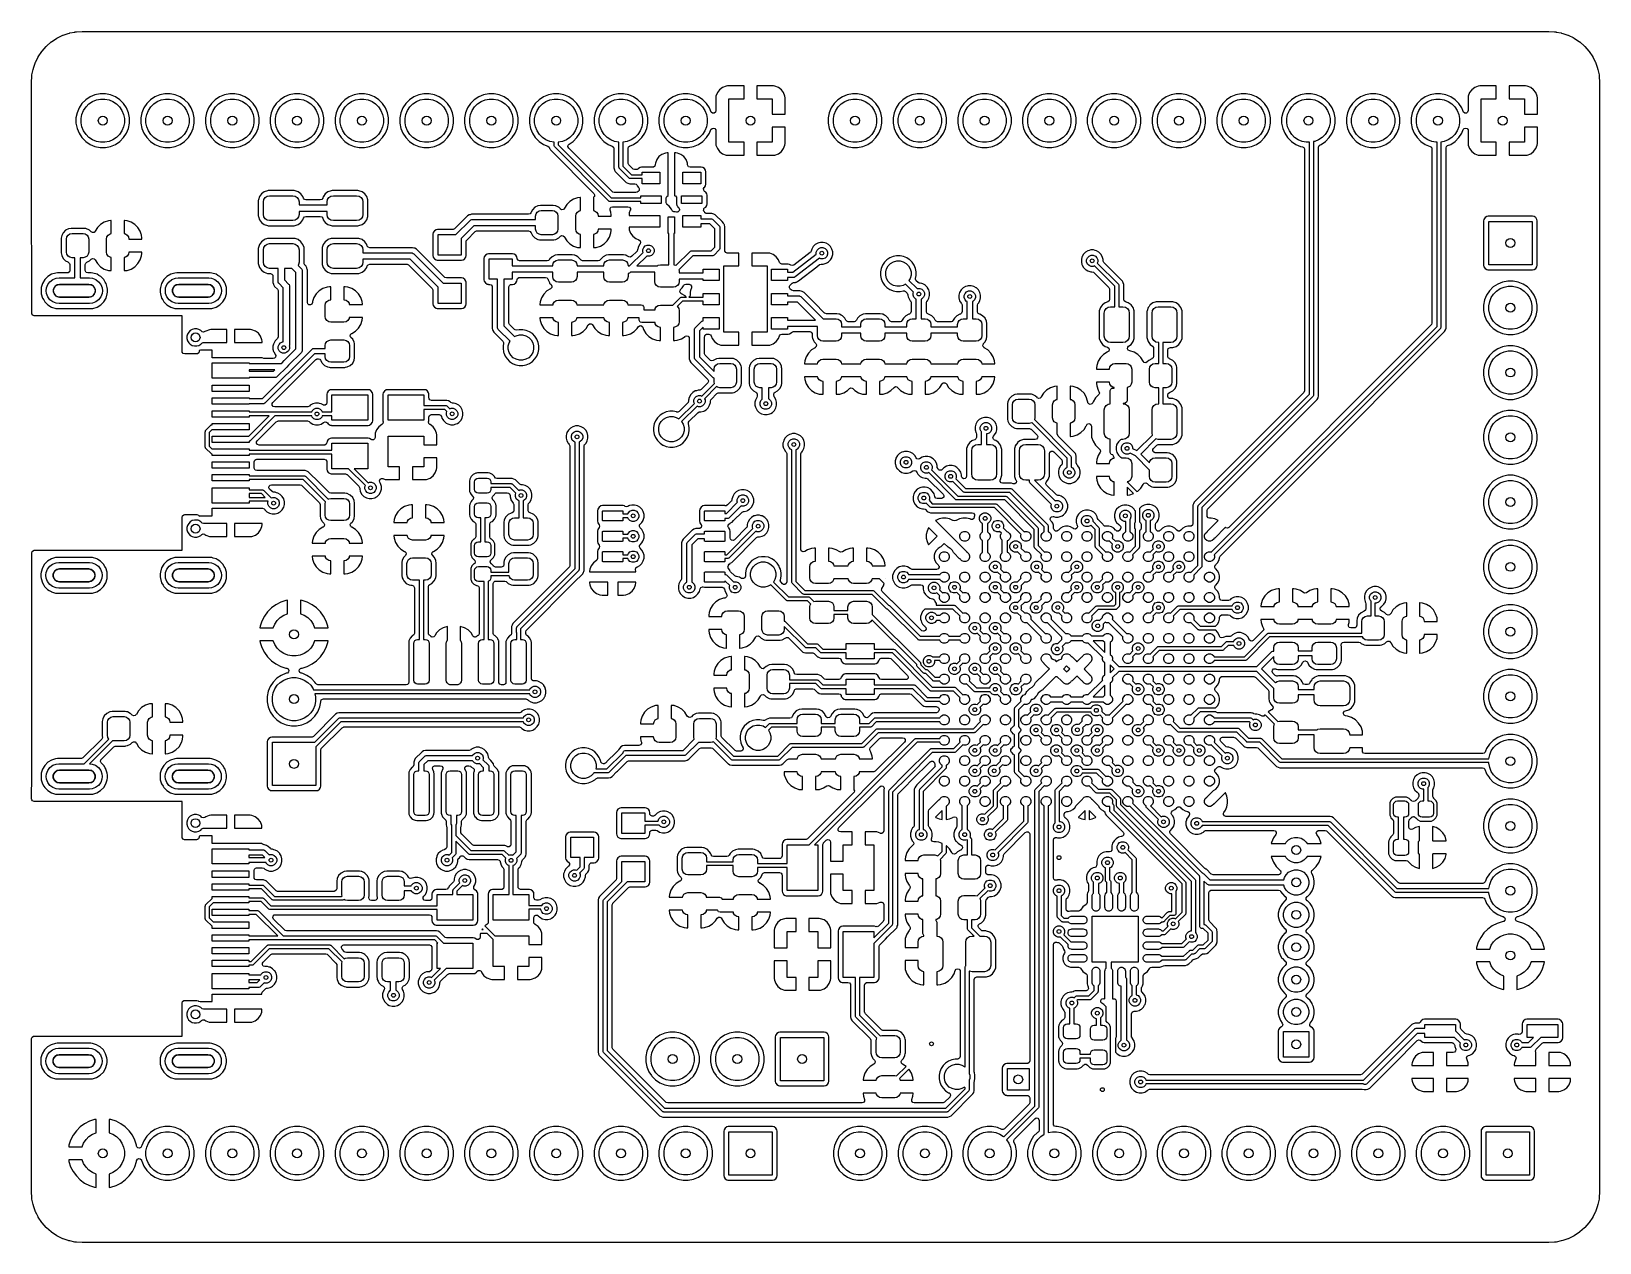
# Model space of a CAD drawing. Extents: x 2.09 to 4.51, y -4.8 to -2.93.
import ezdxf

# ---------------------------------------------------------------- set-up
doc = ezdxf.new("R2010")
doc.units = 0
doc.header["$MEASUREMENT"] = 0
doc.layers.add('BLACK', color=7, linetype='CONTINUOUS')

msp = doc.modelspace()

# ---------------------------------------------------------------- linework, layer by layer
at = {"layer": 'BLACK', "linetype": 'CONTINUOUS'}
for p, q in [((2.1099, -2.956), (2.1172, -2.9495)), ((2.1172, -2.9495), (2.1176, -2.9492)), ((2.1176, -2.9492), (2.1258, -2.9438)), ((2.1258, -2.9438), (2.1262, -2.9435)), ((2.1262, -2.9435), (2.1343, -2.9396)), ((2.1343, -2.9396), (2.1344, -2.9395)), ((2.1344, -2.9395), (2.1353, -2.9391)), ((2.1353, -2.9391), (2.1357, -2.9389)), ((2.1357, -2.9389), (2.1436, -2.9362)), ((2.1436, -2.9362), (2.1437, -2.9362)), ((2.1437, -2.9362), (2.1455, -2.9357)), ((2.1455, -2.9357), (2.1458, -2.9356)), ((2.1458, -2.9356), (2.1536, -2.9341)), ((2.1536, -2.9341), (2.1538, -2.934)), ((2.1538, -2.934), (2.1559, -2.9337)), ((2.1559, -2.9337), (2.1562, -2.9337)), ((2.1562, -2.9337), (2.1652, -2.9331)), ((2.1652, -2.9331), (2.1655, -2.9331)), ((2.1655, -2.9331), (4.429, -2.9331)), ((4.429, -2.9331), (4.4293, -2.9331)), ((4.4293, -2.9331), (4.4383, -2.9337)), ((4.4383, -2.9337), (4.4386, -2.9337)), ((4.4386, -2.9337), (4.4407, -2.934)), ((4.4407, -2.934), (4.4409, -2.9341)), ((4.4409, -2.9341), (4.4487, -2.9356)), ((4.4487, -2.9356), (4.449, -2.9357)), ((4.449, -2.9357), (4.4508, -2.9362)), ((4.4508, -2.9362), (4.4509, -2.9362)), ((4.4509, -2.9362), (4.4588, -2.9389)), ((4.4588, -2.9389), (4.4592, -2.9391)), ((4.4592, -2.9391), (4.4601, -2.9395)), ((4.4601, -2.9395), (4.4602, -2.9396)), ((4.4602, -2.9396), (4.4669, -2.9428)), ((4.4669, -2.9428), (4.4683, -2.9435)), ((4.4683, -2.9435), (4.4687, -2.9438)), ((4.4687, -2.9438), (4.4768, -2.9492)), ((4.4768, -2.9492), (4.4772, -2.9495)), ((4.4772, -2.9495), (4.4846, -2.956)), ((2.0931, -2.9807), (2.0971, -2.9727)), ((2.0971, -2.9727), (2.0973, -2.9722)), ((2.0973, -2.9722), (2.1028, -2.9641)), ((2.1028, -2.9641), (2.1031, -2.9637)), ((2.1031, -2.9637), (2.1095, -2.9563)), ((2.1095, -2.9563), (2.1099, -2.956)), ((4.4846, -2.956), (4.485, -2.9563)), ((4.485, -2.9563), (4.4914, -2.9637)), ((4.4914, -2.9637), (4.4917, -2.9641)), ((4.4917, -2.9641), (4.4972, -2.9722)), ((4.4972, -2.9722), (4.4974, -2.9727)), ((4.4974, -2.9727), (4.5014, -2.9807)), ((2.0873, -3.0024), (2.0876, -3.0003)), ((2.0876, -3.0001), (2.0892, -2.9922)), ((2.0876, -3.0003), (2.0876, -3.0001)), ((2.0892, -2.9919), (2.0897, -2.9902)), ((2.0892, -2.9922), (2.0892, -2.9919)), ((2.0897, -2.9902), (2.0898, -2.99)), ((2.0898, -2.99), (2.0925, -2.9822)), ((2.0925, -2.9822), (2.0926, -2.9818)), ((2.0926, -2.9818), (2.0931, -2.9808)), ((2.0931, -2.9808), (2.0931, -2.9807)), ((4.5014, -2.9807), (4.5014, -2.9808)), ((4.5014, -2.9808), (4.5019, -2.9818)), ((4.5019, -2.9818), (4.502, -2.9822)), ((4.502, -2.9822), (4.5047, -2.99)), ((4.5047, -2.99), (4.5047, -2.9902)), ((4.5047, -2.9902), (4.5053, -2.9919)), ((4.5053, -2.9919), (4.5053, -2.9922)), ((4.5053, -2.9922), (4.5069, -3.0001)), ((4.5069, -3.0001), (4.5069, -3.0003)), ((4.5069, -3.0003), (4.5072, -3.0024)), ((2.0866, -3.0117), (2.0872, -3.0027)), ((2.0866, -3.0119), (2.0866, -3.0117)), ((2.0867, -3.0668), (2.0866, -3.0119)), ((2.0872, -3.0027), (2.0873, -3.0024)), ((3.1491, -3.0231), (3.1457, -3.0277)), ((3.1537, -3.0197), (3.1491, -3.0231)), ((3.1491, -3.0231), (3.1491, -3.0231)), ((3.1591, -3.0177), (3.1537, -3.0197)), ((3.1615, -3.0174), (3.1591, -3.0177)), ((3.1591, -3.0177), (3.1591, -3.0177)), ((3.1869, -3.0174), (3.1615, -3.0174)), ((3.1869, -3.0374), (3.1869, -3.0174)), ((3.1869, -3.0174), (3.1869, -3.0174)), ((3.2069, -3.0174), (3.2069, -3.0374)), ((3.2322, -3.0174), (3.2069, -3.0174)), ((3.2069, -3.0174), (3.2069, -3.0174)), ((3.2346, -3.0177), (3.2322, -3.0174)), ((3.24, -3.0197), (3.2346, -3.0177)), ((3.2346, -3.0177), (3.2346, -3.0177)), ((3.2446, -3.0231), (3.24, -3.0197)), ((3.248, -3.0277), (3.2446, -3.0231)), ((3.2446, -3.0231), (3.2446, -3.0231)), ((4.3105, -3.0231), (4.3071, -3.0277)), ((4.3151, -3.0197), (4.3105, -3.0231)), ((4.3105, -3.0231), (4.3105, -3.0231)), ((4.3205, -3.0177), (4.3151, -3.0197)), ((4.3229, -3.0174), (4.3205, -3.0177)), ((4.3205, -3.0177), (4.3205, -3.0177)), ((4.3483, -3.0174), (4.3229, -3.0174)), ((4.3483, -3.0374), (4.3483, -3.0174)), ((4.3483, -3.0174), (4.3483, -3.0174)), ((4.3683, -3.0174), (4.3683, -3.0374)), ((4.3936, -3.0174), (4.3683, -3.0174)), ((4.3683, -3.0174), (4.3683, -3.0174)), ((4.396, -3.0177), (4.3936, -3.0174)), ((4.4014, -3.0197), (4.396, -3.0177)), ((4.396, -3.0177), (4.396, -3.0177)), ((4.406, -3.0231), (4.4014, -3.0197)), ((4.4095, -3.0277), (4.406, -3.0231)), ((4.406, -3.0231), (4.406, -3.0231)), ((4.5072, -3.0024), (4.5073, -3.0027)), ((4.5073, -3.0027), (4.5078, -3.0117)), ((4.5078, -3.0117), (4.5079, -3.0119)), ((4.5079, -3.0119), (4.5079, -4.7243)), ((2.1647, -3.0445), (2.1602, -3.0513)), ((2.1705, -3.0387), (2.1647, -3.0445)), ((2.1673, -3.0551), (2.171, -3.0496)), ((2.1773, -3.0342), (2.1705, -3.0387)), ((2.171, -3.0496), (2.1756, -3.045)), ((2.1756, -3.045), (2.1811, -3.0414)), ((2.1848, -3.0311), (2.1773, -3.0342)), ((2.1811, -3.0414), (2.1871, -3.0388)), ((2.1928, -3.0295), (2.1848, -3.0311)), ((2.1871, -3.0388), (2.1936, -3.0376)), ((2.2009, -3.0295), (2.1928, -3.0295)), ((2.1928, -3.0295), (2.1928, -3.0295)), ((2.1936, -3.0376), (2.2001, -3.0376)), ((2.2001, -3.0376), (2.2066, -3.0388)), ((2.2089, -3.0311), (2.2009, -3.0295)), ((2.2009, -3.0295), (2.2009, -3.0295)), ((2.2066, -3.0388), (2.2126, -3.0414)), ((2.2164, -3.0342), (2.2089, -3.0311)), ((2.2126, -3.0414), (2.2181, -3.045)), ((2.2232, -3.0387), (2.2164, -3.0342)), ((2.2181, -3.045), (2.2227, -3.0496)), ((2.2227, -3.0496), (2.2264, -3.0551)), ((2.229, -3.0445), (2.2232, -3.0387)), ((2.2232, -3.0387), (2.2232, -3.0387)), ((2.2335, -3.0513), (2.229, -3.0445)), ((2.2647, -3.0445), (2.2602, -3.0513)), ((2.2705, -3.0387), (2.2647, -3.0445)), ((2.2673, -3.0551), (2.271, -3.0496)), ((2.2773, -3.0342), (2.2705, -3.0387)), ((2.271, -3.0496), (2.2756, -3.045)), ((2.2756, -3.045), (2.2811, -3.0414)), ((2.2848, -3.0311), (2.2773, -3.0342)), ((2.2811, -3.0414), (2.2871, -3.0388)), ((2.2928, -3.0295), (2.2848, -3.0311)), ((2.2871, -3.0388), (2.2936, -3.0376)), ((2.3009, -3.0295), (2.2928, -3.0295)), ((2.2928, -3.0295), (2.2928, -3.0295)), ((2.2936, -3.0376), (2.3001, -3.0376)), ((2.3001, -3.0376), (2.3066, -3.0388)), ((2.3089, -3.0311), (2.3009, -3.0295)), ((2.3009, -3.0295), (2.3009, -3.0295)), ((2.3066, -3.0388), (2.3126, -3.0414)), ((2.3164, -3.0342), (2.3089, -3.0311)), ((2.3126, -3.0414), (2.3181, -3.045)), ((2.3232, -3.0387), (2.3164, -3.0342)), ((2.3181, -3.045), (2.3227, -3.0496)), ((2.3227, -3.0496), (2.3264, -3.0551)), ((2.329, -3.0445), (2.3232, -3.0387)), ((2.3232, -3.0387), (2.3232, -3.0387)), ((2.3335, -3.0513), (2.329, -3.0445)), ((2.3647, -3.0445), (2.3602, -3.0513)), ((2.3705, -3.0387), (2.3647, -3.0445)), ((2.3673, -3.0551), (2.371, -3.0496)), ((2.3773, -3.0342), (2.3705, -3.0387)), ((2.371, -3.0496), (2.3756, -3.045)), ((2.3756, -3.045), (2.3811, -3.0414)), ((2.3848, -3.0311), (2.3773, -3.0342)), ((2.3811, -3.0414), (2.3871, -3.0388)), ((2.3928, -3.0295), (2.3848, -3.0311)), ((2.3871, -3.0388), (2.3936, -3.0376)), ((2.4009, -3.0295), (2.3928, -3.0295)), ((2.3928, -3.0295), (2.3928, -3.0295)), ((2.3936, -3.0376), (2.4001, -3.0376)), ((2.4001, -3.0376), (2.4066, -3.0388)), ((2.4089, -3.0311), (2.4009, -3.0295)), ((2.4009, -3.0295), (2.4009, -3.0295)), ((2.4066, -3.0388), (2.4126, -3.0414)), ((2.4164, -3.0342), (2.4089, -3.0311)), ((2.4126, -3.0414), (2.4181, -3.045)), ((2.4232, -3.0387), (2.4164, -3.0342)), ((2.4181, -3.045), (2.4227, -3.0496)), ((2.4227, -3.0496), (2.4264, -3.0551)), ((2.429, -3.0445), (2.4232, -3.0387)), ((2.4232, -3.0387), (2.4232, -3.0387)), ((2.4335, -3.0513), (2.429, -3.0445)), ((2.4647, -3.0445), (2.4602, -3.0513)), ((2.4705, -3.0387), (2.4647, -3.0445)), ((2.4673, -3.0551), (2.471, -3.0496)), ((2.4773, -3.0342), (2.4705, -3.0387)), ((2.471, -3.0496), (2.4756, -3.045)), ((2.4756, -3.045), (2.4811, -3.0414)), ((2.4848, -3.0311), (2.4773, -3.0342)), ((2.4811, -3.0414), (2.4871, -3.0388)), ((2.4928, -3.0295), (2.4848, -3.0311)), ((2.4871, -3.0388), (2.4936, -3.0376)), ((2.5009, -3.0295), (2.4928, -3.0295)), ((2.4928, -3.0295), (2.4928, -3.0295)), ((2.4936, -3.0376), (2.5001, -3.0376)), ((2.5001, -3.0376), (2.5066, -3.0388)), ((2.5089, -3.0311), (2.5009, -3.0295)), ((2.5009, -3.0295), (2.5009, -3.0295)), ((2.5066, -3.0388), (2.5126, -3.0414)), ((2.5164, -3.0342), (2.5089, -3.0311)), ((2.5126, -3.0414), (2.5181, -3.045)), ((2.5232, -3.0387), (2.5164, -3.0342)), ((2.5181, -3.045), (2.5227, -3.0496)), ((2.5227, -3.0496), (2.5264, -3.0551)), ((2.529, -3.0445), (2.5232, -3.0387)), ((2.5232, -3.0387), (2.5232, -3.0387)), ((2.5335, -3.0513), (2.529, -3.0445)), ((2.5647, -3.0445), (2.5602, -3.0513)), ((2.5705, -3.0387), (2.5647, -3.0445)), ((2.5673, -3.0551), (2.571, -3.0496)), ((2.5773, -3.0342), (2.5705, -3.0387)), ((2.571, -3.0496), (2.5756, -3.045)), ((2.5756, -3.045), (2.5811, -3.0414)), ((2.5848, -3.0311), (2.5773, -3.0342)), ((2.5811, -3.0414), (2.5871, -3.0388)), ((2.5928, -3.0295), (2.5848, -3.0311)), ((2.5871, -3.0388), (2.5936, -3.0376)), ((2.6009, -3.0295), (2.5928, -3.0295)), ((2.5928, -3.0295), (2.5928, -3.0295)), ((2.5936, -3.0376), (2.6001, -3.0376)), ((2.6001, -3.0376), (2.6066, -3.0388)), ((2.6089, -3.0311), (2.6009, -3.0295)), ((2.6009, -3.0295), (2.6009, -3.0295)), ((2.6066, -3.0388), (2.6126, -3.0414)), ((2.6164, -3.0342), (2.6089, -3.0311)), ((2.6126, -3.0414), (2.6181, -3.045)), ((2.6232, -3.0387), (2.6164, -3.0342)), ((2.6181, -3.045), (2.6227, -3.0496)), ((2.6227, -3.0496), (2.6264, -3.0551)), ((2.629, -3.0445), (2.6232, -3.0387)), ((2.6232, -3.0387), (2.6232, -3.0387)), ((2.6335, -3.0513), (2.629, -3.0445)), ((2.6647, -3.0445), (2.6602, -3.0513)), ((2.6705, -3.0387), (2.6647, -3.0445)), ((2.6673, -3.0551), (2.671, -3.0496)), ((2.6773, -3.0342), (2.6705, -3.0387)), ((2.671, -3.0496), (2.6756, -3.045)), ((2.6756, -3.045), (2.6811, -3.0414)), ((2.6848, -3.0311), (2.6773, -3.0342)), ((2.6811, -3.0414), (2.6871, -3.0388)), ((2.6928, -3.0295), (2.6848, -3.0311)), ((2.6871, -3.0388), (2.6936, -3.0376)), ((2.7009, -3.0295), (2.6928, -3.0295)), ((2.6928, -3.0295), (2.6928, -3.0295)), ((2.6936, -3.0376), (2.7001, -3.0376)), ((2.7001, -3.0376), (2.7066, -3.0388)), ((2.7089, -3.0311), (2.7009, -3.0295)), ((2.7009, -3.0295), (2.7009, -3.0295)), ((2.7066, -3.0388), (2.7126, -3.0414)), ((2.7164, -3.0342), (2.7089, -3.0311)), ((2.7126, -3.0414), (2.7181, -3.045)), ((2.7232, -3.0387), (2.7164, -3.0342)), ((2.7181, -3.045), (2.7227, -3.0496)), ((2.7227, -3.0496), (2.7264, -3.0551)), ((2.729, -3.0445), (2.7232, -3.0387)), ((2.7232, -3.0387), (2.7232, -3.0387)), ((2.7335, -3.0513), (2.729, -3.0445)), ((2.7647, -3.0445), (2.7602, -3.0513)), ((2.7705, -3.0387), (2.7647, -3.0445)), ((2.7673, -3.0551), (2.771, -3.0496)), ((2.7773, -3.0342), (2.7705, -3.0387)), ((2.771, -3.0496), (2.7756, -3.045)), ((2.7756, -3.045), (2.7811, -3.0414)), ((2.7848, -3.0311), (2.7773, -3.0342)), ((2.7811, -3.0414), (2.7871, -3.0388)), ((2.7928, -3.0295), (2.7848, -3.0311)), ((2.7871, -3.0388), (2.7936, -3.0376)), ((2.8009, -3.0295), (2.7928, -3.0295)), ((2.7928, -3.0295), (2.7928, -3.0295)), ((2.7936, -3.0376), (2.8001, -3.0376)), ((2.8001, -3.0376), (2.8066, -3.0388)), ((2.8089, -3.0311), (2.8009, -3.0295)), ((2.8009, -3.0295), (2.8009, -3.0295)), ((2.8066, -3.0388), (2.8126, -3.0414)), ((2.8164, -3.0342), (2.8089, -3.0311)), ((2.8126, -3.0414), (2.8181, -3.045)), ((2.8232, -3.0387), (2.8164, -3.0342)), ((2.8181, -3.045), (2.8227, -3.0496)), ((2.8227, -3.0496), (2.8264, -3.0551)), ((2.829, -3.0445), (2.8232, -3.0387)), ((2.8232, -3.0387), (2.8232, -3.0387)), ((2.8335, -3.0513), (2.829, -3.0445)), ((2.8647, -3.0445), (2.8602, -3.0513)), ((2.8705, -3.0387), (2.8647, -3.0445)), ((2.8673, -3.0551), (2.871, -3.0496)), ((2.8773, -3.0342), (2.8705, -3.0387)), ((2.871, -3.0496), (2.8756, -3.045)), ((2.8756, -3.045), (2.8811, -3.0414)), ((2.8848, -3.0311), (2.8773, -3.0342)), ((2.8811, -3.0414), (2.8871, -3.0388)), ((2.8928, -3.0295), (2.8848, -3.0311)), ((2.8871, -3.0388), (2.8936, -3.0376)), ((2.9009, -3.0295), (2.8928, -3.0295)), ((2.8928, -3.0295), (2.8928, -3.0295)), ((2.8936, -3.0376), (2.9001, -3.0376)), ((2.9001, -3.0376), (2.9066, -3.0388)), ((2.9089, -3.0311), (2.9009, -3.0295)), ((2.9009, -3.0295), (2.9009, -3.0295)), ((2.9066, -3.0388), (2.9126, -3.0414)), ((2.9164, -3.0342), (2.9089, -3.0311)), ((2.9126, -3.0414), (2.9181, -3.045)), ((2.9232, -3.0387), (2.9164, -3.0342)), ((2.9181, -3.045), (2.9227, -3.0496)), ((2.9227, -3.0496), (2.9264, -3.0551)), ((2.929, -3.0445), (2.9232, -3.0387)), ((2.9232, -3.0387), (2.9232, -3.0387)), ((2.9335, -3.0513), (2.929, -3.0445)), ((2.9647, -3.0445), (2.9602, -3.0513)), ((2.9705, -3.0387), (2.9647, -3.0445)), ((2.9673, -3.0551), (2.971, -3.0496)), ((2.9773, -3.0342), (2.9705, -3.0387)), ((2.971, -3.0496), (2.9756, -3.045)), ((2.9756, -3.045), (2.9811, -3.0414)), ((2.9848, -3.0311), (2.9773, -3.0342)), ((2.9811, -3.0414), (2.9871, -3.0388)), ((2.9928, -3.0295), (2.9848, -3.0311)), ((2.9871, -3.0388), (2.9936, -3.0376)), ((3.0009, -3.0295), (2.9928, -3.0295)), ((2.9928, -3.0295), (2.9928, -3.0295)), ((2.9936, -3.0376), (3.0001, -3.0376)), ((3.0001, -3.0376), (3.0066, -3.0388)), ((3.0089, -3.0311), (3.0009, -3.0295)), ((3.0009, -3.0295), (3.0009, -3.0295)), ((3.0066, -3.0388), (3.0126, -3.0414)), ((3.0164, -3.0342), (3.0089, -3.0311)), ((3.0126, -3.0414), (3.0181, -3.045)), ((3.0232, -3.0387), (3.0164, -3.0342)), ((3.0181, -3.045), (3.0227, -3.0496)), ((3.0227, -3.0496), (3.0264, -3.0551)), ((3.029, -3.0445), (3.0232, -3.0387)), ((3.0232, -3.0387), (3.0232, -3.0387)), ((3.0335, -3.0513), (3.029, -3.0445)), ((3.0647, -3.0445), (3.0602, -3.0513)), ((3.0705, -3.0387), (3.0647, -3.0445)), ((3.0673, -3.0551), (3.071, -3.0496)), ((3.0773, -3.0342), (3.0705, -3.0387)), ((3.071, -3.0496), (3.0756, -3.045)), ((3.0756, -3.045), (3.0811, -3.0414)), ((3.0848, -3.0311), (3.0773, -3.0342)), ((3.0811, -3.0414), (3.0871, -3.0388)), ((3.0928, -3.0295), (3.0848, -3.0311)), ((3.0871, -3.0388), (3.0936, -3.0376)), ((3.1009, -3.0295), (3.0928, -3.0295)), ((3.0928, -3.0295), (3.0928, -3.0295)), ((3.0936, -3.0376), (3.1001, -3.0376)), ((3.1001, -3.0376), (3.1066, -3.0388)), ((3.1089, -3.0311), (3.1009, -3.0295)), ((3.1009, -3.0295), (3.1009, -3.0295)), ((3.1066, -3.0388), (3.1126, -3.0414)), ((3.1164, -3.0342), (3.1089, -3.0311)), ((3.1126, -3.0414), (3.1181, -3.045)), ((3.1232, -3.0387), (3.1164, -3.0342)), ((3.1181, -3.045), (3.1227, -3.0496)), ((3.1227, -3.0496), (3.1264, -3.0551)), ((3.129, -3.0445), (3.1232, -3.0387)), ((3.1232, -3.0387), (3.1232, -3.0387)), ((3.1335, -3.0513), (3.129, -3.0445)), ((3.1436, -3.0331), (3.1434, -3.0355)), ((3.1434, -3.0355), (3.1434, -3.0555)), ((3.1457, -3.0277), (3.1436, -3.0331)), ((3.1436, -3.0331), (3.1436, -3.0331)), ((3.1634, -3.1043), (3.1634, -3.0374)), ((3.1634, -3.0374), (3.1869, -3.0374)), ((3.2069, -3.0374), (3.2303, -3.0374)), ((3.2303, -3.0374), (3.2303, -3.0609)), ((3.2501, -3.0331), (3.248, -3.0277)), ((3.2503, -3.0355), (3.2501, -3.0331)), ((3.2501, -3.0331), (3.2501, -3.0331)), ((3.2503, -3.0609), (3.2503, -3.0355)), ((3.3261, -3.0445), (3.3216, -3.0513)), ((3.3319, -3.0387), (3.3261, -3.0445)), ((3.3288, -3.0551), (3.3324, -3.0496)), ((3.3387, -3.0342), (3.3319, -3.0387)), ((3.3324, -3.0496), (3.337, -3.045)), ((3.337, -3.045), (3.3425, -3.0414)), ((3.3462, -3.0311), (3.3387, -3.0342)), ((3.3425, -3.0414), (3.3486, -3.0388)), ((3.3542, -3.0295), (3.3462, -3.0311)), ((3.3486, -3.0388), (3.355, -3.0376)), ((3.3623, -3.0295), (3.3542, -3.0295)), ((3.3542, -3.0295), (3.3542, -3.0295)), ((3.355, -3.0376), (3.3615, -3.0376)), ((3.3615, -3.0376), (3.368, -3.0388)), ((3.3703, -3.0311), (3.3623, -3.0295)), ((3.3623, -3.0295), (3.3623, -3.0295)), ((3.368, -3.0388), (3.374, -3.0414)), ((3.3779, -3.0342), (3.3703, -3.0311)), ((3.374, -3.0414), (3.3795, -3.045)), ((3.3846, -3.0387), (3.3779, -3.0342)), ((3.3795, -3.045), (3.3841, -3.0496)), ((3.3841, -3.0496), (3.3878, -3.0551)), ((3.3904, -3.0445), (3.3846, -3.0387)), ((3.3846, -3.0387), (3.3846, -3.0387)), ((3.3949, -3.0513), (3.3904, -3.0445)), ((3.4261, -3.0445), (3.4216, -3.0513)), ((3.4319, -3.0387), (3.4261, -3.0445)), ((3.4288, -3.0551), (3.4324, -3.0496)), ((3.4387, -3.0342), (3.4319, -3.0387)), ((3.4324, -3.0496), (3.437, -3.045)), ((3.437, -3.045), (3.4425, -3.0414)), ((3.4462, -3.0311), (3.4387, -3.0342)), ((3.4425, -3.0414), (3.4486, -3.0388)), ((3.4542, -3.0295), (3.4462, -3.0311)), ((3.4486, -3.0388), (3.455, -3.0376)), ((3.4623, -3.0295), (3.4542, -3.0295)), ((3.4542, -3.0295), (3.4542, -3.0295)), ((3.455, -3.0376), (3.4615, -3.0376)), ((3.4615, -3.0376), (3.468, -3.0388)), ((3.4703, -3.0311), (3.4623, -3.0295)), ((3.4623, -3.0295), (3.4623, -3.0295)), ((3.468, -3.0388), (3.474, -3.0414)), ((3.4779, -3.0342), (3.4703, -3.0311)), ((3.474, -3.0414), (3.4795, -3.045)), ((3.4846, -3.0387), (3.4779, -3.0342)), ((3.4795, -3.045), (3.4841, -3.0496)), ((3.4841, -3.0496), (3.4878, -3.0551)), ((3.4904, -3.0445), (3.4846, -3.0387)), ((3.4846, -3.0387), (3.4846, -3.0387)), ((3.4949, -3.0513), (3.4904, -3.0445)), ((3.5261, -3.0445), (3.5216, -3.0513)), ((3.5319, -3.0387), (3.5261, -3.0445)), ((3.5288, -3.0551), (3.5324, -3.0496)), ((3.5387, -3.0342), (3.5319, -3.0387)), ((3.5324, -3.0496), (3.537, -3.045)), ((3.537, -3.045), (3.5425, -3.0414)), ((3.5462, -3.0311), (3.5387, -3.0342)), ((3.5425, -3.0414), (3.5486, -3.0388)), ((3.5542, -3.0295), (3.5462, -3.0311)), ((3.5486, -3.0388), (3.555, -3.0376)), ((3.5623, -3.0295), (3.5542, -3.0295)), ((3.5542, -3.0295), (3.5542, -3.0295)), ((3.555, -3.0376), (3.5615, -3.0376)), ((3.5615, -3.0376), (3.568, -3.0388)), ((3.5703, -3.0311), (3.5623, -3.0295)), ((3.5623, -3.0295), (3.5623, -3.0295)), ((3.568, -3.0388), (3.574, -3.0414)), ((3.5779, -3.0342), (3.5703, -3.0311)), ((3.574, -3.0414), (3.5795, -3.045)), ((3.5846, -3.0387), (3.5779, -3.0342)), ((3.5795, -3.045), (3.5841, -3.0496)), ((3.5841, -3.0496), (3.5878, -3.0551)), ((3.5904, -3.0445), (3.5846, -3.0387)), ((3.5846, -3.0387), (3.5846, -3.0387)), ((3.5949, -3.0513), (3.5904, -3.0445)), ((3.6261, -3.0445), (3.6216, -3.0513)), ((3.6319, -3.0387), (3.6261, -3.0445)), ((3.6288, -3.0551), (3.6324, -3.0496)), ((3.6387, -3.0342), (3.6319, -3.0387)), ((3.6324, -3.0496), (3.637, -3.045)), ((3.637, -3.045), (3.6425, -3.0414)), ((3.6462, -3.0311), (3.6387, -3.0342)), ((3.6425, -3.0414), (3.6486, -3.0388)), ((3.6542, -3.0295), (3.6462, -3.0311)), ((3.6486, -3.0388), (3.655, -3.0376)), ((3.6623, -3.0295), (3.6542, -3.0295)), ((3.6542, -3.0295), (3.6542, -3.0295)), ((3.655, -3.0376), (3.6615, -3.0376)), ((3.6615, -3.0376), (3.668, -3.0388)), ((3.6703, -3.0311), (3.6623, -3.0295)), ((3.6623, -3.0295), (3.6623, -3.0295)), ((3.668, -3.0388), (3.674, -3.0414)), ((3.6779, -3.0342), (3.6703, -3.0311)), ((3.674, -3.0414), (3.6795, -3.045)), ((3.6846, -3.0387), (3.6779, -3.0342)), ((3.6795, -3.045), (3.6841, -3.0496)), ((3.6841, -3.0496), (3.6878, -3.0551)), ((3.6904, -3.0445), (3.6846, -3.0387)), ((3.6846, -3.0387), (3.6846, -3.0387)), ((3.6949, -3.0513), (3.6904, -3.0445)), ((3.7261, -3.0445), (3.7216, -3.0513)), ((3.7319, -3.0387), (3.7261, -3.0445)), ((3.7288, -3.0551), (3.7324, -3.0496)), ((3.7387, -3.0342), (3.7319, -3.0387)), ((3.7324, -3.0496), (3.737, -3.045)), ((3.737, -3.045), (3.7425, -3.0414)), ((3.7462, -3.0311), (3.7387, -3.0342)), ((3.7425, -3.0414), (3.7486, -3.0388)), ((3.7542, -3.0295), (3.7462, -3.0311)), ((3.7486, -3.0388), (3.755, -3.0376)), ((3.7623, -3.0295), (3.7542, -3.0295)), ((3.7542, -3.0295), (3.7542, -3.0295)), ((3.755, -3.0376), (3.7615, -3.0376)), ((3.7615, -3.0376), (3.768, -3.0388)), ((3.7703, -3.0311), (3.7623, -3.0295)), ((3.7623, -3.0295), (3.7623, -3.0295)), ((3.768, -3.0388), (3.774, -3.0414)), ((3.7779, -3.0342), (3.7703, -3.0311)), ((3.774, -3.0414), (3.7795, -3.045)), ((3.7846, -3.0387), (3.7779, -3.0342)), ((3.7795, -3.045), (3.7841, -3.0496)), ((3.7841, -3.0496), (3.7878, -3.0551)), ((3.7904, -3.0445), (3.7846, -3.0387)), ((3.7846, -3.0387), (3.7846, -3.0387)), ((3.7949, -3.0513), (3.7904, -3.0445)), ((3.8261, -3.0445), (3.8216, -3.0513)), ((3.8319, -3.0387), (3.8261, -3.0445)), ((3.8288, -3.0551), (3.8324, -3.0496)), ((3.8387, -3.0342), (3.8319, -3.0387)), ((3.8324, -3.0496), (3.837, -3.045)), ((3.837, -3.045), (3.8425, -3.0414)), ((3.8462, -3.0311), (3.8387, -3.0342)), ((3.8425, -3.0414), (3.8486, -3.0388)), ((3.8542, -3.0295), (3.8462, -3.0311)), ((3.8486, -3.0388), (3.855, -3.0376)), ((3.8623, -3.0295), (3.8542, -3.0295)), ((3.8542, -3.0295), (3.8542, -3.0295)), ((3.855, -3.0376), (3.8615, -3.0376)), ((3.8615, -3.0376), (3.868, -3.0388)), ((3.8703, -3.0311), (3.8623, -3.0295)), ((3.8623, -3.0295), (3.8623, -3.0295)), ((3.868, -3.0388), (3.874, -3.0414)), ((3.8779, -3.0342), (3.8703, -3.0311)), ((3.874, -3.0414), (3.8795, -3.045)), ((3.8846, -3.0387), (3.8779, -3.0342)), ((3.8795, -3.045), (3.8841, -3.0496)), ((3.8841, -3.0496), (3.8878, -3.0551)), ((3.8904, -3.0445), (3.8846, -3.0387)), ((3.8846, -3.0387), (3.8846, -3.0387)), ((3.8949, -3.0513), (3.8904, -3.0445)), ((3.9261, -3.0445), (3.9216, -3.0513)), ((3.9319, -3.0387), (3.9261, -3.0445)), ((3.9288, -3.0551), (3.9324, -3.0496)), ((3.9387, -3.0342), (3.9319, -3.0387)), ((3.9324, -3.0496), (3.937, -3.045)), ((3.937, -3.045), (3.9425, -3.0414)), ((3.9462, -3.0311), (3.9387, -3.0342)), ((3.9425, -3.0414), (3.9486, -3.0388)), ((3.9542, -3.0295), (3.9462, -3.0311)), ((3.9486, -3.0388), (3.955, -3.0376)), ((3.9623, -3.0295), (3.9542, -3.0295)), ((3.9542, -3.0295), (3.9542, -3.0295)), ((3.955, -3.0376), (3.9615, -3.0376)), ((3.9615, -3.0376), (3.968, -3.0388)), ((3.9703, -3.0311), (3.9623, -3.0295)), ((3.9623, -3.0295), (3.9623, -3.0295)), ((3.968, -3.0388), (3.974, -3.0414)), ((3.9779, -3.0342), (3.9703, -3.0311)), ((3.974, -3.0414), (3.9795, -3.045)), ((3.9846, -3.0387), (3.9779, -3.0342)), ((3.9795, -3.045), (3.9841, -3.0496)), ((3.9841, -3.0496), (3.9878, -3.0551)), ((3.9904, -3.0445), (3.9846, -3.0387)), ((3.9846, -3.0387), (3.9846, -3.0387)), ((3.9949, -3.0513), (3.9904, -3.0445)), ((4.0261, -3.0445), (4.0216, -3.0513)), ((4.0319, -3.0387), (4.0261, -3.0445)), ((4.0288, -3.0551), (4.0324, -3.0496)), ((4.0387, -3.0342), (4.0319, -3.0387)), ((4.0324, -3.0496), (4.037, -3.045)), ((4.037, -3.045), (4.0425, -3.0414)), ((4.0462, -3.0311), (4.0387, -3.0342)), ((4.0425, -3.0414), (4.0486, -3.0388)), ((4.0542, -3.0295), (4.0462, -3.0311)), ((4.0486, -3.0388), (4.055, -3.0376)), ((4.0623, -3.0295), (4.0542, -3.0295)), ((4.0542, -3.0295), (4.0542, -3.0295)), ((4.055, -3.0376), (4.0615, -3.0376)), ((4.0615, -3.0376), (4.068, -3.0388)), ((4.0703, -3.0311), (4.0623, -3.0295)), ((4.0623, -3.0295), (4.0623, -3.0295)), ((4.068, -3.0388), (4.074, -3.0414)), ((4.0779, -3.0342), (4.0703, -3.0311)), ((4.074, -3.0414), (4.0795, -3.045)), ((4.0846, -3.0387), (4.0779, -3.0342)), ((4.0795, -3.045), (4.0841, -3.0496)), ((4.0841, -3.0496), (4.0878, -3.0551)), ((4.0904, -3.0445), (4.0846, -3.0387)), ((4.0846, -3.0387), (4.0846, -3.0387)), ((4.0949, -3.0513), (4.0904, -3.0445)), ((4.1261, -3.0445), (4.1216, -3.0513)), ((4.1319, -3.0387), (4.1261, -3.0445)), ((4.1288, -3.0551), (4.1324, -3.0496)), ((4.1387, -3.0342), (4.1319, -3.0387)), ((4.1324, -3.0496), (4.137, -3.045)), ((4.137, -3.045), (4.1425, -3.0414)), ((4.1462, -3.0311), (4.1387, -3.0342)), ((4.1425, -3.0414), (4.1486, -3.0388)), ((4.1542, -3.0295), (4.1462, -3.0311)), ((4.1486, -3.0388), (4.155, -3.0376)), ((4.1623, -3.0295), (4.1542, -3.0295)), ((4.1542, -3.0295), (4.1542, -3.0295)), ((4.155, -3.0376), (4.1615, -3.0376)), ((4.1615, -3.0376), (4.168, -3.0388)), ((4.1703, -3.0311), (4.1623, -3.0295)), ((4.1623, -3.0295), (4.1623, -3.0295)), ((4.168, -3.0388), (4.174, -3.0414)), ((4.1779, -3.0342), (4.1703, -3.0311)), ((4.174, -3.0414), (4.1795, -3.045)), ((4.1846, -3.0387), (4.1779, -3.0342)), ((4.1795, -3.045), (4.1841, -3.0496)), ((4.1841, -3.0496), (4.1878, -3.0551)), ((4.1904, -3.0445), (4.1846, -3.0387)), ((4.1846, -3.0387), (4.1846, -3.0387)), ((4.1949, -3.0513), (4.1904, -3.0445)), ((4.2261, -3.0445), (4.2216, -3.0513)), ((4.2319, -3.0387), (4.2261, -3.0445)), ((4.2288, -3.0551), (4.2324, -3.0496)), ((4.2387, -3.0342), (4.2319, -3.0387)), ((4.2324, -3.0496), (4.237, -3.045)), ((4.237, -3.045), (4.2425, -3.0414)), ((4.2462, -3.0311), (4.2387, -3.0342)), ((4.2425, -3.0414), (4.2486, -3.0388)), ((4.2542, -3.0295), (4.2462, -3.0311)), ((4.2486, -3.0388), (4.255, -3.0376)), ((4.2623, -3.0295), (4.2542, -3.0295)), ((4.2542, -3.0295), (4.2542, -3.0295)), ((4.255, -3.0376), (4.2615, -3.0376)), ((4.2615, -3.0376), (4.268, -3.0388)), ((4.2703, -3.0311), (4.2623, -3.0295)), ((4.2623, -3.0295), (4.2623, -3.0295)), ((4.268, -3.0388), (4.274, -3.0414)), ((4.2779, -3.0342), (4.2703, -3.0311)), ((4.274, -3.0414), (4.2795, -3.045)), ((4.2846, -3.0387), (4.2779, -3.0342)), ((4.2795, -3.045), (4.2841, -3.0496)), ((4.2841, -3.0496), (4.2878, -3.0551)), ((4.2904, -3.0445), (4.2846, -3.0387)), ((4.2846, -3.0387), (4.2846, -3.0387)), ((4.2949, -3.0513), (4.2904, -3.0445)), ((4.3051, -3.0331), (4.3048, -3.0355)), ((4.3048, -3.0355), (4.3048, -3.0555)), ((4.3071, -3.0277), (4.3051, -3.0331)), ((4.3051, -3.0331), (4.3051, -3.0331)), ((4.3248, -3.1043), (4.3248, -3.0374)), ((4.3248, -3.0374), (4.3483, -3.0374)), ((4.3683, -3.0374), (4.3917, -3.0374)), ((4.3917, -3.0374), (4.3917, -3.0609)), ((4.4115, -3.0331), (4.4095, -3.0277)), ((4.4117, -3.0355), (4.4115, -3.0331)), ((4.4115, -3.0331), (4.4115, -3.0331)), ((4.4117, -3.0609), (4.4117, -3.0355)), ((2.0868, -3.1451), (2.0867, -3.0668)), ((2.1571, -3.0588), (2.1555, -3.0668)), ((2.1555, -3.0668), (2.1555, -3.0749)), ((2.1555, -3.0749), (2.1571, -3.0829)), ((2.1602, -3.0513), (2.1571, -3.0588)), ((2.1635, -3.0676), (2.1648, -3.0612)), ((2.1635, -3.0741), (2.1635, -3.0676)), ((2.1648, -3.0806), (2.1635, -3.0741)), ((2.1648, -3.0612), (2.1673, -3.0551)), ((2.2264, -3.0551), (2.2289, -3.0612)), ((2.2289, -3.0612), (2.2302, -3.0676)), ((2.2302, -3.0741), (2.2289, -3.0806)), ((2.2302, -3.0676), (2.2302, -3.0741)), ((2.2366, -3.0588), (2.2335, -3.0513)), ((2.2382, -3.0668), (2.2366, -3.0588)), ((2.2366, -3.0829), (2.2382, -3.0749)), ((2.2382, -3.0749), (2.2382, -3.0668)), ((2.2382, -3.0668), (2.2382, -3.0668)), ((2.2571, -3.0588), (2.2555, -3.0668)), ((2.2555, -3.0668), (2.2555, -3.0749)), ((2.2555, -3.0749), (2.2571, -3.0829)), ((2.2602, -3.0513), (2.2571, -3.0588)), ((2.2635, -3.0676), (2.2648, -3.0612)), ((2.2635, -3.0741), (2.2635, -3.0676)), ((2.2648, -3.0806), (2.2635, -3.0741)), ((2.2648, -3.0612), (2.2673, -3.0551)), ((2.3264, -3.0551), (2.3289, -3.0612)), ((2.3289, -3.0612), (2.3302, -3.0676)), ((2.3302, -3.0741), (2.3289, -3.0806)), ((2.3302, -3.0676), (2.3302, -3.0741)), ((2.3366, -3.0588), (2.3335, -3.0513)), ((2.3382, -3.0668), (2.3366, -3.0588)), ((2.3366, -3.0829), (2.3382, -3.0749)), ((2.3382, -3.0749), (2.3382, -3.0668)), ((2.3382, -3.0668), (2.3382, -3.0668)), ((2.3571, -3.0588), (2.3555, -3.0668)), ((2.3555, -3.0668), (2.3555, -3.0749)), ((2.3555, -3.0749), (2.3571, -3.0829)), ((2.3602, -3.0513), (2.3571, -3.0588)), ((2.3635, -3.0676), (2.3648, -3.0612)), ((2.3635, -3.0741), (2.3635, -3.0676)), ((2.3648, -3.0806), (2.3635, -3.0741)), ((2.3648, -3.0612), (2.3673, -3.0551)), ((2.4264, -3.0551), (2.4289, -3.0612)), ((2.4289, -3.0612), (2.4302, -3.0676)), ((2.4302, -3.0741), (2.4289, -3.0806)), ((2.4302, -3.0676), (2.4302, -3.0741)), ((2.4366, -3.0588), (2.4335, -3.0513)), ((2.4382, -3.0668), (2.4366, -3.0588)), ((2.4366, -3.0829), (2.4382, -3.0749)), ((2.4382, -3.0749), (2.4382, -3.0668)), ((2.4382, -3.0668), (2.4382, -3.0668)), ((2.4571, -3.0588), (2.4555, -3.0668)), ((2.4555, -3.0668), (2.4555, -3.0749)), ((2.4555, -3.0749), (2.4571, -3.0829)), ((2.4602, -3.0513), (2.4571, -3.0588)), ((2.4635, -3.0676), (2.4648, -3.0612)), ((2.4635, -3.0741), (2.4635, -3.0676)), ((2.4648, -3.0806), (2.4635, -3.0741)), ((2.4648, -3.0612), (2.4673, -3.0551)), ((2.5264, -3.0551), (2.5289, -3.0612)), ((2.5289, -3.0612), (2.5302, -3.0676)), ((2.5302, -3.0741), (2.5289, -3.0806)), ((2.5302, -3.0676), (2.5302, -3.0741)), ((2.5366, -3.0588), (2.5335, -3.0513)), ((2.5382, -3.0668), (2.5366, -3.0588)), ((2.5366, -3.0829), (2.5382, -3.0749)), ((2.5382, -3.0749), (2.5382, -3.0668)), ((2.5382, -3.0668), (2.5382, -3.0668)), ((2.5571, -3.0588), (2.5555, -3.0668)), ((2.5555, -3.0668), (2.5555, -3.0749)), ((2.5555, -3.0749), (2.5571, -3.0829)), ((2.5602, -3.0513), (2.5571, -3.0588)), ((2.5635, -3.0676), (2.5648, -3.0612)), ((2.5635, -3.0741), (2.5635, -3.0676)), ((2.5648, -3.0806), (2.5635, -3.0741)), ((2.5648, -3.0612), (2.5673, -3.0551)), ((2.6264, -3.0551), (2.6289, -3.0612)), ((2.6289, -3.0612), (2.6302, -3.0676)), ((2.6302, -3.0741), (2.6289, -3.0806)), ((2.6302, -3.0676), (2.6302, -3.0741)), ((2.6366, -3.0588), (2.6335, -3.0513)), ((2.6382, -3.0668), (2.6366, -3.0588)), ((2.6366, -3.0829), (2.6382, -3.0749)), ((2.6382, -3.0749), (2.6382, -3.0668)), ((2.6382, -3.0668), (2.6382, -3.0668)), ((2.6571, -3.0588), (2.6555, -3.0668)), ((2.6555, -3.0668), (2.6555, -3.0749)), ((2.6555, -3.0749), (2.6571, -3.0829)), ((2.6602, -3.0513), (2.6571, -3.0588)), ((2.6635, -3.0676), (2.6648, -3.0612)), ((2.6635, -3.0741), (2.6635, -3.0676)), ((2.6648, -3.0806), (2.6635, -3.0741)), ((2.6648, -3.0612), (2.6673, -3.0551)), ((2.7264, -3.0551), (2.7289, -3.0612)), ((2.7289, -3.0612), (2.7302, -3.0676)), ((2.7302, -3.0741), (2.7289, -3.0806)), ((2.7302, -3.0676), (2.7302, -3.0741)), ((2.7366, -3.0588), (2.7335, -3.0513)), ((2.7382, -3.0668), (2.7366, -3.0588)), ((2.7366, -3.0829), (2.7382, -3.0749)), ((2.7382, -3.0749), (2.7382, -3.0668)), ((2.7382, -3.0668), (2.7382, -3.0668)), ((2.7571, -3.0588), (2.7555, -3.0668)), ((2.7555, -3.0668), (2.7555, -3.0749)), ((2.7555, -3.0749), (2.7571, -3.0829)), ((2.7602, -3.0513), (2.7571, -3.0588)), ((2.7635, -3.0676), (2.7648, -3.0612)), ((2.7635, -3.0741), (2.7635, -3.0676)), ((2.7648, -3.0806), (2.7635, -3.0741)), ((2.7648, -3.0612), (2.7673, -3.0551)), ((2.8264, -3.0551), (2.8289, -3.0612)), ((2.8289, -3.0612), (2.8302, -3.0676)), ((2.8302, -3.0741), (2.8289, -3.0806)), ((2.8302, -3.0676), (2.8302, -3.0741)), ((2.8366, -3.0588), (2.8335, -3.0513)), ((2.8382, -3.0668), (2.8366, -3.0588)), ((2.8366, -3.0829), (2.8382, -3.0749)), ((2.8382, -3.0749), (2.8382, -3.0668)), ((2.8571, -3.0588), (2.8555, -3.0668)), ((2.8555, -3.0668), (2.8555, -3.0749)), ((2.8555, -3.0749), (2.8571, -3.0829)), ((2.8602, -3.0513), (2.8571, -3.0588)), ((2.8635, -3.0676), (2.8648, -3.0612)), ((2.8635, -3.0741), (2.8635, -3.0676)), ((2.8648, -3.0806), (2.8635, -3.0741)), ((2.8648, -3.0612), (2.8673, -3.0551)), ((2.9264, -3.0551), (2.9289, -3.0612)), ((2.9289, -3.0612), (2.9302, -3.0676)), ((2.9302, -3.0741), (2.9289, -3.0806)), ((2.9302, -3.0676), (2.9302, -3.0741)), ((2.9366, -3.0588), (2.9335, -3.0513)), ((2.9382, -3.0668), (2.9366, -3.0588)), ((2.9366, -3.0829), (2.9382, -3.0749)), ((2.9382, -3.0749), (2.9382, -3.0668)), ((2.9571, -3.0588), (2.9555, -3.0668)), ((2.9555, -3.0668), (2.9555, -3.0749)), ((2.9555, -3.0749), (2.9571, -3.0829)), ((2.9602, -3.0513), (2.9571, -3.0588)), ((2.9635, -3.0676), (2.9648, -3.0612)), ((2.9635, -3.0741), (2.9635, -3.0676)), ((2.9648, -3.0806), (2.9635, -3.0741)), ((2.9648, -3.0612), (2.9673, -3.0551)), ((3.0264, -3.0551), (3.0289, -3.0612)), ((3.0289, -3.0612), (3.0302, -3.0676)), ((3.0302, -3.0741), (3.0289, -3.0806)), ((3.0302, -3.0676), (3.0302, -3.0741)), ((3.0366, -3.0588), (3.0335, -3.0513)), ((3.0382, -3.0668), (3.0366, -3.0588)), ((3.0366, -3.0829), (3.0382, -3.0749)), ((3.0382, -3.0749), (3.0382, -3.0668)), ((3.0382, -3.0668), (3.0382, -3.0668)), ((3.0571, -3.0588), (3.0555, -3.0668)), ((3.0555, -3.0668), (3.0555, -3.0749)), ((3.0555, -3.0749), (3.0571, -3.0829)), ((3.0602, -3.0513), (3.0571, -3.0588)), ((3.0635, -3.0676), (3.0648, -3.0612)), ((3.0635, -3.0741), (3.0635, -3.0676)), ((3.0648, -3.0806), (3.0635, -3.0741)), ((3.0648, -3.0612), (3.0673, -3.0551)), ((3.1264, -3.0551), (3.1289, -3.0612)), ((3.1289, -3.0612), (3.1302, -3.0676)), ((3.1302, -3.0741), (3.1289, -3.0806)), ((3.1302, -3.0676), (3.1302, -3.0741)), ((3.1351, -3.0551), (3.1335, -3.0513)), ((3.1359, -3.057), (3.1351, -3.0551)), ((3.1363, -3.0578), (3.1359, -3.057)), ((3.1383, -3.0593), (3.1363, -3.0578)), ((3.1407, -3.0593), (3.1383, -3.0593)), ((3.1426, -3.0578), (3.1407, -3.0593)), ((3.1434, -3.0555), (3.1426, -3.0578)), ((3.2303, -3.0609), (3.2503, -3.0609)), ((3.2503, -3.0609), (3.2503, -3.0609)), ((3.3185, -3.0588), (3.3169, -3.0668)), ((3.3169, -3.0668), (3.3169, -3.0749)), ((3.3169, -3.0749), (3.3185, -3.0829)), ((3.3216, -3.0513), (3.3185, -3.0588)), ((3.325, -3.0676), (3.3262, -3.0612)), ((3.325, -3.0741), (3.325, -3.0676)), ((3.3262, -3.0806), (3.325, -3.0741)), ((3.3262, -3.0612), (3.3288, -3.0551)), ((3.3878, -3.0551), (3.3903, -3.0612)), ((3.3903, -3.0612), (3.3916, -3.0676)), ((3.3916, -3.0741), (3.3903, -3.0806)), ((3.3916, -3.0676), (3.3916, -3.0741)), ((3.398, -3.0588), (3.3949, -3.0513)), ((3.3996, -3.0668), (3.398, -3.0588)), ((3.398, -3.0829), (3.3996, -3.0749)), ((3.3996, -3.0749), (3.3996, -3.0668)), ((3.3996, -3.0668), (3.3996, -3.0668)), ((3.4185, -3.0588), (3.4169, -3.0668)), ((3.4169, -3.0668), (3.4169, -3.0749)), ((3.4169, -3.0749), (3.4185, -3.0829)), ((3.4216, -3.0513), (3.4185, -3.0588)), ((3.425, -3.0676), (3.4262, -3.0612)), ((3.425, -3.0741), (3.425, -3.0676)), ((3.4262, -3.0806), (3.425, -3.0741)), ((3.4262, -3.0612), (3.4288, -3.0551)), ((3.4878, -3.0551), (3.4903, -3.0612)), ((3.4903, -3.0612), (3.4916, -3.0676)), ((3.4916, -3.0741), (3.4903, -3.0806)), ((3.4916, -3.0676), (3.4916, -3.0741)), ((3.498, -3.0588), (3.4949, -3.0513)), ((3.4996, -3.0668), (3.498, -3.0588)), ((3.498, -3.0829), (3.4996, -3.0749)), ((3.4996, -3.0749), (3.4996, -3.0668)), ((3.4996, -3.0668), (3.4996, -3.0668)), ((3.5185, -3.0588), (3.5169, -3.0668)), ((3.5169, -3.0668), (3.5169, -3.0749)), ((3.5169, -3.0749), (3.5185, -3.0829)), ((3.5216, -3.0513), (3.5185, -3.0588)), ((3.525, -3.0676), (3.5262, -3.0612)), ((3.525, -3.0741), (3.525, -3.0676)), ((3.5262, -3.0806), (3.525, -3.0741)), ((3.5262, -3.0612), (3.5288, -3.0551)), ((3.5878, -3.0551), (3.5903, -3.0612)), ((3.5903, -3.0612), (3.5916, -3.0676)), ((3.5916, -3.0741), (3.5903, -3.0806)), ((3.5916, -3.0676), (3.5916, -3.0741)), ((3.598, -3.0588), (3.5949, -3.0513)), ((3.5996, -3.0668), (3.598, -3.0588)), ((3.598, -3.0829), (3.5996, -3.0749)), ((3.5996, -3.0749), (3.5996, -3.0668)), ((3.5996, -3.0668), (3.5996, -3.0668)), ((3.6185, -3.0588), (3.6169, -3.0668)), ((3.6169, -3.0668), (3.6169, -3.0749)), ((3.6169, -3.0749), (3.6185, -3.0829)), ((3.6216, -3.0513), (3.6185, -3.0588)), ((3.625, -3.0676), (3.6262, -3.0612)), ((3.625, -3.0741), (3.625, -3.0676)), ((3.6262, -3.0806), (3.625, -3.0741)), ((3.6262, -3.0612), (3.6288, -3.0551)), ((3.6878, -3.0551), (3.6903, -3.0612)), ((3.6903, -3.0612), (3.6916, -3.0676)), ((3.6916, -3.0741), (3.6903, -3.0806)), ((3.6916, -3.0676), (3.6916, -3.0741)), ((3.698, -3.0588), (3.6949, -3.0513)), ((3.6996, -3.0668), (3.698, -3.0588)), ((3.698, -3.0829), (3.6996, -3.0749)), ((3.6996, -3.0749), (3.6996, -3.0668)), ((3.6996, -3.0668), (3.6996, -3.0668)), ((3.7185, -3.0588), (3.7169, -3.0668)), ((3.7169, -3.0668), (3.7169, -3.0749)), ((3.7169, -3.0749), (3.7185, -3.0829)), ((3.7216, -3.0513), (3.7185, -3.0588)), ((3.725, -3.0676), (3.7262, -3.0612)), ((3.725, -3.0741), (3.725, -3.0676)), ((3.7262, -3.0806), (3.725, -3.0741)), ((3.7262, -3.0612), (3.7288, -3.0551)), ((3.7878, -3.0551), (3.7903, -3.0612)), ((3.7903, -3.0612), (3.7916, -3.0676)), ((3.7916, -3.0741), (3.7903, -3.0806)), ((3.7916, -3.0676), (3.7916, -3.0741)), ((3.798, -3.0588), (3.7949, -3.0513)), ((3.7996, -3.0668), (3.798, -3.0588)), ((3.798, -3.0829), (3.7996, -3.0749)), ((3.7996, -3.0749), (3.7996, -3.0668)), ((3.7996, -3.0668), (3.7996, -3.0668)), ((3.8185, -3.0588), (3.8169, -3.0668)), ((3.8169, -3.0668), (3.8169, -3.0749)), ((3.8169, -3.0749), (3.8185, -3.0829)), ((3.8216, -3.0513), (3.8185, -3.0588)), ((3.825, -3.0676), (3.8262, -3.0612)), ((3.825, -3.0741), (3.825, -3.0676)), ((3.8262, -3.0806), (3.825, -3.0741)), ((3.8262, -3.0612), (3.8288, -3.0551)), ((3.8878, -3.0551), (3.8903, -3.0612)), ((3.8903, -3.0612), (3.8916, -3.0676)), ((3.8916, -3.0741), (3.8903, -3.0806)), ((3.8916, -3.0676), (3.8916, -3.0741)), ((3.898, -3.0588), (3.8949, -3.0513)), ((3.8996, -3.0668), (3.898, -3.0588)), ((3.898, -3.0829), (3.8996, -3.0749)), ((3.8996, -3.0749), (3.8996, -3.0668)), ((3.8996, -3.0668), (3.8996, -3.0668)), ((3.9185, -3.0588), (3.9169, -3.0668)), ((3.9169, -3.0668), (3.9169, -3.0749)), ((3.9169, -3.0749), (3.9185, -3.0829)), ((3.9216, -3.0513), (3.9185, -3.0588)), ((3.925, -3.0676), (3.9262, -3.0612)), ((3.925, -3.0741), (3.925, -3.0676)), ((3.9262, -3.0806), (3.925, -3.0741)), ((3.9262, -3.0612), (3.9288, -3.0551)), ((3.9878, -3.0551), (3.9903, -3.0612)), ((3.9903, -3.0612), (3.9916, -3.0676)), ((3.9916, -3.0741), (3.9903, -3.0806)), ((3.9916, -3.0676), (3.9916, -3.0741)), ((3.998, -3.0588), (3.9949, -3.0513)), ((3.9996, -3.0668), (3.998, -3.0588)), ((3.998, -3.0829), (3.9996, -3.0749)), ((3.9996, -3.0749), (3.9996, -3.0668)), ((4.0185, -3.0588), (4.0169, -3.0668)), ((4.0169, -3.0668), (4.0169, -3.0749)), ((4.0169, -3.0749), (4.0185, -3.0829)), ((4.0216, -3.0513), (4.0185, -3.0588)), ((4.025, -3.0676), (4.0262, -3.0612)), ((4.025, -3.0741), (4.025, -3.0676)), ((4.0262, -3.0806), (4.025, -3.0741)), ((4.0262, -3.0612), (4.0288, -3.0551)), ((4.0878, -3.0551), (4.0903, -3.0612)), ((4.0903, -3.0612), (4.0916, -3.0676)), ((4.0916, -3.0741), (4.0903, -3.0806)), ((4.0916, -3.0676), (4.0916, -3.0741)), ((4.098, -3.0588), (4.0949, -3.0513)), ((4.0996, -3.0668), (4.098, -3.0588)), ((4.098, -3.0829), (4.0996, -3.0749)), ((4.0996, -3.0749), (4.0996, -3.0668)), ((4.0996, -3.0668), (4.0996, -3.0668)), ((4.1185, -3.0588), (4.1169, -3.0668)), ((4.1169, -3.0668), (4.1169, -3.0749)), ((4.1169, -3.0749), (4.1185, -3.0829)), ((4.1216, -3.0513), (4.1185, -3.0588)), ((4.125, -3.0676), (4.1262, -3.0612)), ((4.125, -3.0741), (4.125, -3.0676)), ((4.1262, -3.0806), (4.125, -3.0741)), ((4.1262, -3.0612), (4.1288, -3.0551)), ((4.1878, -3.0551), (4.1903, -3.0612)), ((4.1903, -3.0612), (4.1916, -3.0676)), ((4.1916, -3.0741), (4.1903, -3.0806)), ((4.1916, -3.0676), (4.1916, -3.0741)), ((4.198, -3.0588), (4.1949, -3.0513)), ((4.1996, -3.0668), (4.198, -3.0588)), ((4.198, -3.0829), (4.1996, -3.0749)), ((4.1996, -3.0749), (4.1996, -3.0668)), ((4.2185, -3.0588), (4.2169, -3.0668)), ((4.2169, -3.0668), (4.2169, -3.0749)), ((4.2169, -3.0749), (4.2185, -3.0829)), ((4.2216, -3.0513), (4.2185, -3.0588)), ((4.225, -3.0676), (4.2262, -3.0612)), ((4.225, -3.0741), (4.225, -3.0676)), ((4.2262, -3.0806), (4.225, -3.0741)), ((4.2262, -3.0612), (4.2288, -3.0551)), ((4.2878, -3.0551), (4.2903, -3.0612)), ((4.2903, -3.0612), (4.2916, -3.0676)), ((4.2916, -3.0741), (4.2903, -3.0806)), ((4.2916, -3.0676), (4.2916, -3.0741)), ((4.2965, -3.0551), (4.2949, -3.0513)), ((4.2973, -3.057), (4.2965, -3.0551)), ((4.2978, -3.0578), (4.2973, -3.057)), ((4.2997, -3.0593), (4.2978, -3.0578)), ((4.3021, -3.0593), (4.2997, -3.0593)), ((4.3041, -3.0578), (4.3021, -3.0593)), ((4.3048, -3.0555), (4.3041, -3.0578)), ((4.3917, -3.0609), (4.4117, -3.0609)), ((4.4117, -3.0609), (4.4117, -3.0609)), ((2.1571, -3.0829), (2.1602, -3.0905)), ((2.1602, -3.0905), (2.1602, -3.0905)), ((2.1602, -3.0905), (2.1647, -3.0972)), ((2.1647, -3.0972), (2.1705, -3.103)), ((2.1673, -3.0866), (2.1648, -3.0806)), ((2.171, -3.0921), (2.1673, -3.0866)), ((2.1756, -3.0967), (2.171, -3.0921)), ((2.1811, -3.1004), (2.1756, -3.0967)), ((2.2181, -3.0967), (2.2126, -3.1004)), ((2.2227, -3.0921), (2.2181, -3.0967)), ((2.2264, -3.0866), (2.2227, -3.0921)), ((2.2232, -3.103), (2.229, -3.0972)), ((2.2289, -3.0806), (2.2264, -3.0866)), ((2.229, -3.0972), (2.2335, -3.0905)), ((2.2335, -3.0905), (2.2366, -3.0829)), ((2.2571, -3.0829), (2.2602, -3.0905)), ((2.2602, -3.0905), (2.2602, -3.0905)), ((2.2602, -3.0905), (2.2647, -3.0972)), ((2.2647, -3.0972), (2.2705, -3.103)), ((2.2673, -3.0866), (2.2648, -3.0806)), ((2.271, -3.0921), (2.2673, -3.0866)), ((2.2756, -3.0967), (2.271, -3.0921)), ((2.2811, -3.1004), (2.2756, -3.0967)), ((2.3181, -3.0967), (2.3126, -3.1004)), ((2.3227, -3.0921), (2.3181, -3.0967)), ((2.3264, -3.0866), (2.3227, -3.0921)), ((2.3232, -3.103), (2.329, -3.0972)), ((2.3289, -3.0806), (2.3264, -3.0866)), ((2.329, -3.0972), (2.3335, -3.0905)), ((2.3335, -3.0905), (2.3366, -3.0829)), ((2.3571, -3.0829), (2.3602, -3.0905)), ((2.3602, -3.0905), (2.3602, -3.0905)), ((2.3602, -3.0905), (2.3647, -3.0972)), ((2.3647, -3.0972), (2.3705, -3.103)), ((2.3673, -3.0866), (2.3648, -3.0806)), ((2.371, -3.0921), (2.3673, -3.0866)), ((2.3756, -3.0967), (2.371, -3.0921)), ((2.3811, -3.1004), (2.3756, -3.0967)), ((2.4181, -3.0967), (2.4126, -3.1004)), ((2.4227, -3.0921), (2.4181, -3.0967)), ((2.4264, -3.0866), (2.4227, -3.0921)), ((2.4232, -3.103), (2.429, -3.0972)), ((2.4289, -3.0806), (2.4264, -3.0866)), ((2.429, -3.0972), (2.4335, -3.0905)), ((2.4335, -3.0905), (2.4366, -3.0829)), ((2.4571, -3.0829), (2.4602, -3.0905)), ((2.4602, -3.0905), (2.4602, -3.0905)), ((2.4602, -3.0905), (2.4647, -3.0972)), ((2.4647, -3.0972), (2.4705, -3.103)), ((2.4673, -3.0866), (2.4648, -3.0806)), ((2.471, -3.0921), (2.4673, -3.0866)), ((2.4756, -3.0967), (2.471, -3.0921)), ((2.4811, -3.1004), (2.4756, -3.0967)), ((2.5181, -3.0967), (2.5126, -3.1004)), ((2.5227, -3.0921), (2.5181, -3.0967)), ((2.5264, -3.0866), (2.5227, -3.0921)), ((2.5232, -3.103), (2.529, -3.0972)), ((2.5289, -3.0806), (2.5264, -3.0866)), ((2.529, -3.0972), (2.5335, -3.0905)), ((2.5335, -3.0905), (2.5366, -3.0829)), ((2.5571, -3.0829), (2.5602, -3.0905)), ((2.5602, -3.0905), (2.5602, -3.0905)), ((2.5602, -3.0905), (2.5647, -3.0972)), ((2.5647, -3.0972), (2.5705, -3.103)), ((2.5673, -3.0866), (2.5648, -3.0806)), ((2.571, -3.0921), (2.5673, -3.0866)), ((2.5756, -3.0967), (2.571, -3.0921)), ((2.5811, -3.1004), (2.5756, -3.0967)), ((2.6181, -3.0967), (2.6126, -3.1004)), ((2.6227, -3.0921), (2.6181, -3.0967)), ((2.6264, -3.0866), (2.6227, -3.0921)), ((2.6232, -3.103), (2.629, -3.0972)), ((2.6289, -3.0806), (2.6264, -3.0866)), ((2.629, -3.0972), (2.6335, -3.0905)), ((2.6335, -3.0905), (2.6366, -3.0829)), ((2.6571, -3.0829), (2.6602, -3.0905)), ((2.6602, -3.0905), (2.6602, -3.0905)), ((2.6602, -3.0905), (2.6647, -3.0972)), ((2.6647, -3.0972), (2.6705, -3.103)), ((2.6673, -3.0866), (2.6648, -3.0806)), ((2.671, -3.0921), (2.6673, -3.0866)), ((2.6756, -3.0967), (2.671, -3.0921)), ((2.6811, -3.1004), (2.6756, -3.0967)), ((2.7181, -3.0967), (2.7126, -3.1004)), ((2.7227, -3.0921), (2.7181, -3.0967)), ((2.7264, -3.0866), (2.7227, -3.0921)), ((2.7232, -3.103), (2.729, -3.0972)), ((2.7289, -3.0806), (2.7264, -3.0866)), ((2.729, -3.0972), (2.7335, -3.0905)), ((2.7335, -3.0905), (2.7366, -3.0829)), ((2.7571, -3.0829), (2.7602, -3.0905)), ((2.7602, -3.0905), (2.7602, -3.0905)), ((2.7602, -3.0905), (2.7647, -3.0972)), ((2.7647, -3.0972), (2.7705, -3.103)), ((2.7673, -3.0866), (2.7648, -3.0806)), ((2.771, -3.0921), (2.7673, -3.0866)), ((2.7756, -3.0967), (2.771, -3.0921)), ((2.7811, -3.1004), (2.7756, -3.0967)), ((2.8181, -3.0967), (2.8126, -3.1004)), ((2.8227, -3.0921), (2.8181, -3.0967)), ((2.8264, -3.0866), (2.8227, -3.0921)), ((2.8232, -3.103), (2.829, -3.0972)), ((2.8289, -3.0806), (2.8264, -3.0866)), ((2.829, -3.0972), (2.8335, -3.0905)), ((2.8335, -3.0905), (2.8366, -3.0829)), ((2.8571, -3.0829), (2.8602, -3.0905)), ((2.8602, -3.0905), (2.8602, -3.0905)), ((2.8602, -3.0905), (2.8647, -3.0972)), ((2.8647, -3.0972), (2.8705, -3.103)), ((2.8673, -3.0866), (2.8648, -3.0806)), ((2.871, -3.0921), (2.8673, -3.0866)), ((2.8756, -3.0967), (2.871, -3.0921)), ((2.8811, -3.1004), (2.8756, -3.0967)), ((2.9181, -3.0967), (2.9126, -3.1004)), ((2.9227, -3.0921), (2.9181, -3.0967)), ((2.9264, -3.0866), (2.9227, -3.0921)), ((2.9232, -3.103), (2.929, -3.0972)), ((2.9289, -3.0806), (2.9264, -3.0866)), ((2.929, -3.0972), (2.9335, -3.0905)), ((2.9335, -3.0905), (2.9366, -3.0829)), ((2.9571, -3.0829), (2.9602, -3.0905)), ((2.9602, -3.0905), (2.9602, -3.0905)), ((2.9602, -3.0905), (2.9647, -3.0972)), ((2.9647, -3.0972), (2.9705, -3.103)), ((2.9673, -3.0866), (2.9648, -3.0806)), ((2.971, -3.0921), (2.9673, -3.0866)), ((2.9756, -3.0967), (2.971, -3.0921)), ((2.9811, -3.1004), (2.9756, -3.0967)), ((3.0181, -3.0967), (3.0126, -3.1004)), ((3.0227, -3.0921), (3.0181, -3.0967)), ((3.0264, -3.0866), (3.0227, -3.0921)), ((3.0232, -3.103), (3.029, -3.0972)), ((3.0289, -3.0806), (3.0264, -3.0866)), ((3.029, -3.0972), (3.0335, -3.0905)), ((3.0335, -3.0905), (3.0366, -3.0829)), ((3.0571, -3.0829), (3.0602, -3.0905)), ((3.0602, -3.0905), (3.0602, -3.0905)), ((3.0602, -3.0905), (3.0647, -3.0972)), ((3.0647, -3.0972), (3.0705, -3.103)), ((3.0673, -3.0866), (3.0648, -3.0806)), ((3.071, -3.0921), (3.0673, -3.0866)), ((3.0756, -3.0967), (3.071, -3.0921)), ((3.0811, -3.1004), (3.0756, -3.0967)), ((3.1181, -3.0967), (3.1126, -3.1004)), ((3.1227, -3.0921), (3.1181, -3.0967)), ((3.1264, -3.0866), (3.1227, -3.0921)), ((3.1232, -3.103), (3.129, -3.0972)), ((3.1289, -3.0806), (3.1264, -3.0866)), ((3.129, -3.0972), (3.1335, -3.0905)), ((3.1335, -3.0905), (3.1359, -3.0847)), ((3.1359, -3.0847), (3.1375, -3.0829)), ((3.1375, -3.0829), (3.1398, -3.0823)), ((3.1398, -3.0823), (3.142, -3.0832)), ((3.142, -3.0832), (3.1433, -3.0853)), ((3.1433, -3.0853), (3.1434, -3.0862)), ((3.1434, -3.0862), (3.1434, -3.1062)), ((3.2503, -3.0809), (3.2303, -3.0809)), ((3.2303, -3.0809), (3.2303, -3.1043)), ((3.2503, -3.1062), (3.2503, -3.0809)), ((3.2503, -3.0809), (3.2503, -3.0809)), ((3.3185, -3.0829), (3.3216, -3.0905)), ((3.3216, -3.0905), (3.3216, -3.0905)), ((3.3216, -3.0905), (3.3261, -3.0972)), ((3.3261, -3.0972), (3.3319, -3.103)), ((3.3288, -3.0866), (3.3262, -3.0806)), ((3.3324, -3.0921), (3.3288, -3.0866)), ((3.337, -3.0967), (3.3324, -3.0921)), ((3.3425, -3.1004), (3.337, -3.0967)), ((3.3795, -3.0967), (3.374, -3.1004)), ((3.3841, -3.0921), (3.3795, -3.0967)), ((3.3878, -3.0866), (3.3841, -3.0921)), ((3.3846, -3.103), (3.3904, -3.0972)), ((3.3903, -3.0806), (3.3878, -3.0866)), ((3.3904, -3.0972), (3.3949, -3.0905)), ((3.3949, -3.0905), (3.398, -3.0829)), ((3.4185, -3.0829), (3.4216, -3.0905)), ((3.4216, -3.0905), (3.4216, -3.0905)), ((3.4216, -3.0905), (3.4261, -3.0972)), ((3.4261, -3.0972), (3.4319, -3.103)), ((3.4288, -3.0866), (3.4262, -3.0806)), ((3.4324, -3.0921), (3.4288, -3.0866)), ((3.437, -3.0967), (3.4324, -3.0921)), ((3.4425, -3.1004), (3.437, -3.0967)), ((3.4795, -3.0967), (3.474, -3.1004)), ((3.4841, -3.0921), (3.4795, -3.0967)), ((3.4878, -3.0866), (3.4841, -3.0921)), ((3.4846, -3.103), (3.4904, -3.0972)), ((3.4903, -3.0806), (3.4878, -3.0866)), ((3.4904, -3.0972), (3.4949, -3.0905)), ((3.4949, -3.0905), (3.498, -3.0829)), ((3.5185, -3.0829), (3.5216, -3.0905)), ((3.5216, -3.0905), (3.5216, -3.0905)), ((3.5216, -3.0905), (3.5261, -3.0972)), ((3.5261, -3.0972), (3.5319, -3.103)), ((3.5288, -3.0866), (3.5262, -3.0806)), ((3.5324, -3.0921), (3.5288, -3.0866)), ((3.537, -3.0967), (3.5324, -3.0921)), ((3.5425, -3.1004), (3.537, -3.0967)), ((3.5795, -3.0967), (3.574, -3.1004)), ((3.5841, -3.0921), (3.5795, -3.0967)), ((3.5878, -3.0866), (3.5841, -3.0921)), ((3.5846, -3.103), (3.5904, -3.0972)), ((3.5903, -3.0806), (3.5878, -3.0866)), ((3.5904, -3.0972), (3.5949, -3.0905)), ((3.5949, -3.0905), (3.598, -3.0829)), ((3.6185, -3.0829), (3.6216, -3.0905)), ((3.6216, -3.0905), (3.6216, -3.0905)), ((3.6216, -3.0905), (3.6261, -3.0972)), ((3.6261, -3.0972), (3.6319, -3.103)), ((3.6288, -3.0866), (3.6262, -3.0806)), ((3.6324, -3.0921), (3.6288, -3.0866)), ((3.637, -3.0967), (3.6324, -3.0921)), ((3.6425, -3.1004), (3.637, -3.0967)), ((3.6795, -3.0967), (3.674, -3.1004)), ((3.6841, -3.0921), (3.6795, -3.0967)), ((3.6878, -3.0866), (3.6841, -3.0921)), ((3.6846, -3.103), (3.6904, -3.0972)), ((3.6903, -3.0806), (3.6878, -3.0866)), ((3.6904, -3.0972), (3.6949, -3.0905)), ((3.6949, -3.0905), (3.698, -3.0829)), ((3.7185, -3.0829), (3.7216, -3.0905)), ((3.7216, -3.0905), (3.7216, -3.0905)), ((3.7216, -3.0905), (3.7261, -3.0972)), ((3.7261, -3.0972), (3.7319, -3.103)), ((3.7288, -3.0866), (3.7262, -3.0806)), ((3.7324, -3.0921), (3.7288, -3.0866)), ((3.737, -3.0967), (3.7324, -3.0921)), ((3.7425, -3.1004), (3.737, -3.0967)), ((3.7795, -3.0967), (3.774, -3.1004)), ((3.7841, -3.0921), (3.7795, -3.0967)), ((3.7878, -3.0866), (3.7841, -3.0921)), ((3.7846, -3.103), (3.7904, -3.0972)), ((3.7903, -3.0806), (3.7878, -3.0866)), ((3.7904, -3.0972), (3.7949, -3.0905)), ((3.7949, -3.0905), (3.798, -3.0829)), ((3.8185, -3.0829), (3.8216, -3.0905)), ((3.8216, -3.0905), (3.8216, -3.0905)), ((3.8216, -3.0905), (3.8261, -3.0972)), ((3.8261, -3.0972), (3.8319, -3.103)), ((3.8288, -3.0866), (3.8262, -3.0806)), ((3.8324, -3.0921), (3.8288, -3.0866)), ((3.837, -3.0967), (3.8324, -3.0921)), ((3.8425, -3.1004), (3.837, -3.0967)), ((3.8795, -3.0967), (3.874, -3.1004)), ((3.8841, -3.0921), (3.8795, -3.0967)), ((3.8878, -3.0866), (3.8841, -3.0921)), ((3.8846, -3.103), (3.8904, -3.0972)), ((3.8903, -3.0806), (3.8878, -3.0866)), ((3.8904, -3.0972), (3.8949, -3.0905)), ((3.8949, -3.0905), (3.898, -3.0829)), ((3.9185, -3.0829), (3.9216, -3.0905)), ((3.9216, -3.0905), (3.9216, -3.0905)), ((3.9216, -3.0905), (3.9261, -3.0972)), ((3.9261, -3.0972), (3.9319, -3.103)), ((3.9288, -3.0866), (3.9262, -3.0806)), ((3.9324, -3.0921), (3.9288, -3.0866)), ((3.937, -3.0967), (3.9324, -3.0921)), ((3.9425, -3.1004), (3.937, -3.0967)), ((3.9795, -3.0967), (3.974, -3.1004)), ((3.9841, -3.0921), (3.9795, -3.0967)), ((3.9878, -3.0866), (3.9841, -3.0921)), ((3.9846, -3.103), (3.9904, -3.0972)), ((3.9903, -3.0806), (3.9878, -3.0866)), ((3.9904, -3.0972), (3.9949, -3.0905)), ((3.9949, -3.0905), (3.998, -3.0829)), ((4.0185, -3.0829), (4.0216, -3.0905)), ((4.0216, -3.0905), (4.0216, -3.0905)), ((4.0216, -3.0905), (4.0261, -3.0972)), ((4.0261, -3.0972), (4.0319, -3.103)), ((4.0288, -3.0866), (4.0262, -3.0806)), ((4.0324, -3.0921), (4.0288, -3.0866)), ((4.037, -3.0967), (4.0324, -3.0921)), ((4.0425, -3.1004), (4.037, -3.0967)), ((4.0795, -3.0967), (4.074, -3.1004)), ((4.0841, -3.0921), (4.0795, -3.0967)), ((4.0878, -3.0866), (4.0841, -3.0921)), ((4.0846, -3.103), (4.0904, -3.0972)), ((4.0903, -3.0806), (4.0878, -3.0866)), ((4.0904, -3.0972), (4.0949, -3.0905)), ((4.0949, -3.0905), (4.098, -3.0829)), ((4.1185, -3.0829), (4.1216, -3.0905)), ((4.1216, -3.0905), (4.1216, -3.0905)), ((4.1216, -3.0905), (4.1261, -3.0972)), ((4.1261, -3.0972), (4.1319, -3.103)), ((4.1288, -3.0866), (4.1262, -3.0806)), ((4.1324, -3.0921), (4.1288, -3.0866)), ((4.137, -3.0967), (4.1324, -3.0921)), ((4.1425, -3.1004), (4.137, -3.0967)), ((4.1795, -3.0967), (4.174, -3.1004)), ((4.1841, -3.0921), (4.1795, -3.0967)), ((4.1878, -3.0866), (4.1841, -3.0921)), ((4.1846, -3.103), (4.1904, -3.0972)), ((4.1903, -3.0806), (4.1878, -3.0866)), ((4.1904, -3.0972), (4.1949, -3.0905)), ((4.1949, -3.0905), (4.198, -3.0829)), ((4.2185, -3.0829), (4.2216, -3.0905)), ((4.2216, -3.0905), (4.2216, -3.0905)), ((4.2216, -3.0905), (4.2261, -3.0972)), ((4.2261, -3.0972), (4.2319, -3.103)), ((4.2288, -3.0866), (4.2262, -3.0806)), ((4.2324, -3.0921), (4.2288, -3.0866)), ((4.237, -3.0967), (4.2324, -3.0921)), ((4.2425, -3.1004), (4.237, -3.0967)), ((4.2795, -3.0967), (4.274, -3.1004)), ((4.2841, -3.0921), (4.2795, -3.0967)), ((4.2878, -3.0866), (4.2841, -3.0921)), ((4.2846, -3.103), (4.2904, -3.0972)), ((4.2903, -3.0806), (4.2878, -3.0866)), ((4.2904, -3.0972), (4.2949, -3.0905)), ((4.2949, -3.0905), (4.2973, -3.0847)), ((4.2973, -3.0847), (4.2989, -3.0829)), ((4.2989, -3.0829), (4.3012, -3.0823)), ((4.3012, -3.0823), (4.3034, -3.0832)), ((4.3034, -3.0832), (4.3047, -3.0853)), ((4.3047, -3.0853), (4.3048, -3.0862)), ((4.3048, -3.0862), (4.3048, -3.1062)), ((4.4117, -3.0809), (4.3917, -3.0809)), ((4.3917, -3.0809), (4.3917, -3.1043)), ((4.4117, -3.1062), (4.4117, -3.0809)), ((4.4117, -3.0809), (4.4117, -3.0809)), ((2.1705, -3.103), (2.1773, -3.1075)), ((2.1773, -3.1075), (2.1848, -3.1106)), ((2.1871, -3.1029), (2.1811, -3.1004)), ((2.1848, -3.1106), (2.1928, -3.1122)), ((2.1936, -3.1042), (2.1871, -3.1029)), ((2.1928, -3.1122), (2.1928, -3.1122)), ((2.1928, -3.1122), (2.2009, -3.1122)), ((2.2001, -3.1042), (2.1936, -3.1042)), ((2.2066, -3.1029), (2.2001, -3.1042)), ((2.2009, -3.1122), (2.2089, -3.1106)), ((2.2009, -3.1122), (2.2009, -3.1122)), ((2.2126, -3.1004), (2.2066, -3.1029)), ((2.2089, -3.1106), (2.2164, -3.1075)), ((2.2164, -3.1075), (2.2232, -3.103)), ((2.2705, -3.103), (2.2773, -3.1075)), ((2.2773, -3.1075), (2.2848, -3.1106)), ((2.2871, -3.1029), (2.2811, -3.1004)), ((2.2848, -3.1106), (2.2928, -3.1122)), ((2.2936, -3.1042), (2.2871, -3.1029)), ((2.2928, -3.1122), (2.2928, -3.1122)), ((2.2928, -3.1122), (2.3009, -3.1122)), ((2.3001, -3.1042), (2.2936, -3.1042)), ((2.3066, -3.1029), (2.3001, -3.1042)), ((2.3009, -3.1122), (2.3089, -3.1106)), ((2.3009, -3.1122), (2.3009, -3.1122)), ((2.3126, -3.1004), (2.3066, -3.1029)), ((2.3089, -3.1106), (2.3164, -3.1075)), ((2.3164, -3.1075), (2.3232, -3.103)), ((2.3705, -3.103), (2.3773, -3.1075)), ((2.3773, -3.1075), (2.3848, -3.1106)), ((2.3871, -3.1029), (2.3811, -3.1004)), ((2.3848, -3.1106), (2.3928, -3.1122)), ((2.3936, -3.1042), (2.3871, -3.1029)), ((2.3928, -3.1122), (2.3928, -3.1122)), ((2.3928, -3.1122), (2.4009, -3.1122)), ((2.4001, -3.1042), (2.3936, -3.1042)), ((2.4066, -3.1029), (2.4001, -3.1042)), ((2.4009, -3.1122), (2.4089, -3.1106)), ((2.4009, -3.1122), (2.4009, -3.1122)), ((2.4126, -3.1004), (2.4066, -3.1029)), ((2.4089, -3.1106), (2.4164, -3.1075)), ((2.4164, -3.1075), (2.4232, -3.103)), ((2.4705, -3.103), (2.4773, -3.1075)), ((2.4773, -3.1075), (2.4848, -3.1106)), ((2.4871, -3.1029), (2.4811, -3.1004)), ((2.4848, -3.1106), (2.4928, -3.1122)), ((2.4936, -3.1042), (2.4871, -3.1029)), ((2.4928, -3.1122), (2.4928, -3.1122)), ((2.4928, -3.1122), (2.5009, -3.1122)), ((2.5001, -3.1042), (2.4936, -3.1042)), ((2.5066, -3.1029), (2.5001, -3.1042)), ((2.5009, -3.1122), (2.5089, -3.1106)), ((2.5009, -3.1122), (2.5009, -3.1122)), ((2.5126, -3.1004), (2.5066, -3.1029)), ((2.5089, -3.1106), (2.5164, -3.1075)), ((2.5164, -3.1075), (2.5232, -3.103)), ((2.5705, -3.103), (2.5773, -3.1075)), ((2.5773, -3.1075), (2.5848, -3.1106)), ((2.5871, -3.1029), (2.5811, -3.1004)), ((2.5848, -3.1106), (2.5928, -3.1122)), ((2.5936, -3.1042), (2.5871, -3.1029)), ((2.5928, -3.1122), (2.5928, -3.1122)), ((2.5928, -3.1122), (2.6009, -3.1122)), ((2.6001, -3.1042), (2.5936, -3.1042)), ((2.6066, -3.1029), (2.6001, -3.1042)), ((2.6009, -3.1122), (2.6089, -3.1106)), ((2.6009, -3.1122), (2.6009, -3.1122)), ((2.6126, -3.1004), (2.6066, -3.1029)), ((2.6089, -3.1106), (2.6164, -3.1075)), ((2.6164, -3.1075), (2.6232, -3.103)), ((2.6705, -3.103), (2.6773, -3.1075)), ((2.6773, -3.1075), (2.6848, -3.1106)), ((2.6871, -3.1029), (2.6811, -3.1004)), ((2.6848, -3.1106), (2.6928, -3.1122)), ((2.6936, -3.1042), (2.6871, -3.1029)), ((2.6928, -3.1122), (2.6928, -3.1122)), ((2.6928, -3.1122), (2.7009, -3.1122)), ((2.7001, -3.1042), (2.6936, -3.1042)), ((2.7066, -3.1029), (2.7001, -3.1042)), ((2.7009, -3.1122), (2.7089, -3.1106)), ((2.7009, -3.1122), (2.7009, -3.1122)), ((2.7126, -3.1004), (2.7066, -3.1029)), ((2.7089, -3.1106), (2.7164, -3.1075)), ((2.7164, -3.1075), (2.7232, -3.103)), ((2.7705, -3.103), (2.7773, -3.1075)), ((2.7773, -3.1075), (2.7848, -3.1106)), ((2.7871, -3.1029), (2.7811, -3.1004)), ((2.7848, -3.1106), (2.7928, -3.1122)), ((2.7936, -3.1042), (2.7871, -3.1029)), ((2.7928, -3.1122), (2.7928, -3.1122)), ((2.7928, -3.1122), (2.8009, -3.1122)), ((2.8001, -3.1042), (2.7936, -3.1042)), ((2.8066, -3.1029), (2.8001, -3.1042)), ((2.8009, -3.1122), (2.8089, -3.1106)), ((2.8009, -3.1122), (2.8009, -3.1122)), ((2.8126, -3.1004), (2.8066, -3.1029)), ((2.8089, -3.1106), (2.8164, -3.1075)), ((2.8164, -3.1075), (2.8232, -3.103)), ((2.8705, -3.103), (2.8773, -3.1075)), ((2.8773, -3.1075), (2.8842, -3.1104)), ((2.8871, -3.1029), (2.8811, -3.1004)), ((2.8842, -3.1104), (2.886, -3.112)), ((2.886, -3.112), (2.8865, -3.113)), ((2.8865, -3.113), (2.8865, -3.1131)), ((2.8865, -3.1131), (2.8867, -3.1137)), ((2.8867, -3.1137), (2.8874, -3.115)), ((2.8936, -3.1042), (2.8871, -3.1029)), ((2.8874, -3.115), (2.8881, -3.1162)), ((2.8881, -3.1162), (2.9552, -3.1833)), ((2.8938, -3.1042), (2.8936, -3.1042)), ((2.8938, -3.1094), (2.8938, -3.1042)), ((2.8939, -3.11), (2.8938, -3.1094)), ((2.8943, -3.1111), (2.8939, -3.11)), ((2.8947, -3.1116), (2.8943, -3.1111)), ((2.9782, -3.1951), (2.8947, -3.1116)), ((2.9001, -3.1042), (2.8999, -3.1042)), ((2.8999, -3.1042), (2.8999, -3.1082)), ((2.8999, -3.1082), (2.9816, -3.1899)), ((2.9066, -3.1029), (2.9001, -3.1042)), ((2.9126, -3.1004), (2.9066, -3.1029)), ((2.9151, -3.1111), (2.9155, -3.1088)), ((2.9162, -3.1133), (2.9151, -3.1111)), ((2.9155, -3.1088), (2.9168, -3.1073)), ((2.9837, -3.1808), (2.9162, -3.1133)), ((2.9168, -3.1073), (2.9232, -3.103)), ((2.9705, -3.103), (2.9773, -3.1075)), ((2.9773, -3.1075), (2.9835, -3.1101)), ((2.9871, -3.1029), (2.9811, -3.1004)), ((2.9835, -3.1101), (2.9853, -3.1117)), ((2.9853, -3.1117), (2.9859, -3.1137)), ((2.9859, -3.1137), (2.9859, -3.1411)), ((2.9936, -3.1042), (2.9871, -3.1029)), ((2.9938, -3.1042), (2.9936, -3.1042)), ((2.9938, -3.1425), (2.9938, -3.1042)), ((3.0001, -3.1042), (2.9999, -3.1042)), ((2.9999, -3.1042), (2.9999, -3.1413)), ((3.0066, -3.1029), (3.0001, -3.1042)), ((3.0126, -3.1004), (3.0066, -3.1029)), ((3.0078, -3.1137), (3.0085, -3.1114)), ((3.0078, -3.1364), (3.0078, -3.1137)), ((3.0085, -3.1114), (3.0102, -3.1101)), ((3.0102, -3.1101), (3.0164, -3.1075)), ((3.0164, -3.1075), (3.0232, -3.103)), ((3.0602, -3.123), (3.0556, -3.1265)), ((3.0656, -3.121), (3.0602, -3.123)), ((3.068, -3.1207), (3.0656, -3.121)), ((3.0656, -3.121), (3.0656, -3.121)), ((3.0699, -3.1207), (3.068, -3.1207)), ((3.0699, -3.1863), (3.0699, -3.1207)), ((3.0699, -3.1207), (3.0699, -3.1207)), ((3.0705, -3.103), (3.0773, -3.1075)), ((3.0773, -3.1075), (3.0848, -3.1106)), ((3.0816, -3.1207), (3.0797, -3.1207)), ((3.0797, -3.1207), (3.0797, -3.1207)), ((3.0797, -3.1207), (3.0797, -3.1863)), ((3.0871, -3.1029), (3.0811, -3.1004)), ((3.084, -3.121), (3.0816, -3.1207)), ((3.0894, -3.123), (3.084, -3.121)), ((3.084, -3.121), (3.084, -3.121)), ((3.0848, -3.1106), (3.0928, -3.1122)), ((3.0936, -3.1042), (3.0871, -3.1029)), ((3.094, -3.1265), (3.0894, -3.123)), ((3.0928, -3.1122), (3.0928, -3.1122)), ((3.0928, -3.1122), (3.1009, -3.1122)), ((3.1001, -3.1042), (3.0936, -3.1042)), ((3.1066, -3.1029), (3.1001, -3.1042)), ((3.1009, -3.1122), (3.1089, -3.1106)), ((3.1009, -3.1122), (3.1009, -3.1122)), ((3.1126, -3.1004), (3.1066, -3.1029)), ((3.1089, -3.1106), (3.1164, -3.1075)), ((3.1164, -3.1075), (3.1232, -3.103)), ((3.1434, -3.1062), (3.1436, -3.1086)), ((3.1436, -3.1086), (3.1436, -3.1086)), ((3.1436, -3.1086), (3.1457, -3.114)), ((3.1457, -3.114), (3.1491, -3.1186)), ((3.1491, -3.1186), (3.1491, -3.1186)), ((3.1491, -3.1186), (3.1537, -3.1221)), ((3.1537, -3.1221), (3.1591, -3.1241)), ((3.1869, -3.1043), (3.1634, -3.1043)), ((3.1869, -3.1243), (3.1869, -3.1043)), ((3.2303, -3.1043), (3.2069, -3.1043)), ((3.2069, -3.1043), (3.2069, -3.1243)), ((3.2346, -3.1241), (3.24, -3.1221)), ((3.24, -3.1221), (3.2446, -3.1186)), ((3.2446, -3.1186), (3.248, -3.114)), ((3.2446, -3.1186), (3.2446, -3.1186)), ((3.248, -3.114), (3.2501, -3.1086)), ((3.2501, -3.1086), (3.2503, -3.1062)), ((3.2501, -3.1086), (3.2501, -3.1086)), ((3.3319, -3.103), (3.3387, -3.1075)), ((3.3387, -3.1075), (3.3462, -3.1106)), ((3.3486, -3.1029), (3.3425, -3.1004)), ((3.3462, -3.1106), (3.3542, -3.1122)), ((3.355, -3.1042), (3.3486, -3.1029)), ((3.3542, -3.1122), (3.3542, -3.1122)), ((3.3542, -3.1122), (3.3623, -3.1122)), ((3.3615, -3.1042), (3.355, -3.1042)), ((3.368, -3.1029), (3.3615, -3.1042)), ((3.3623, -3.1122), (3.3703, -3.1106)), ((3.3623, -3.1122), (3.3623, -3.1122)), ((3.374, -3.1004), (3.368, -3.1029)), ((3.3703, -3.1106), (3.3779, -3.1075)), ((3.3779, -3.1075), (3.3846, -3.103)), ((3.4319, -3.103), (3.4387, -3.1075)), ((3.4387, -3.1075), (3.4462, -3.1106)), ((3.4486, -3.1029), (3.4425, -3.1004)), ((3.4462, -3.1106), (3.4542, -3.1122)), ((3.455, -3.1042), (3.4486, -3.1029)), ((3.4542, -3.1122), (3.4542, -3.1122)), ((3.4542, -3.1122), (3.4623, -3.1122)), ((3.4615, -3.1042), (3.455, -3.1042)), ((3.468, -3.1029), (3.4615, -3.1042)), ((3.4623, -3.1122), (3.4703, -3.1106)), ((3.4623, -3.1122), (3.4623, -3.1122)), ((3.474, -3.1004), (3.468, -3.1029)), ((3.4703, -3.1106), (3.4779, -3.1075)), ((3.4779, -3.1075), (3.4846, -3.103)), ((3.5319, -3.103), (3.5387, -3.1075)), ((3.5387, -3.1075), (3.5462, -3.1106)), ((3.5486, -3.1029), (3.5425, -3.1004)), ((3.5462, -3.1106), (3.5542, -3.1122)), ((3.555, -3.1042), (3.5486, -3.1029)), ((3.5542, -3.1122), (3.5542, -3.1122)), ((3.5542, -3.1122), (3.5623, -3.1122)), ((3.5615, -3.1042), (3.555, -3.1042)), ((3.568, -3.1029), (3.5615, -3.1042)), ((3.5623, -3.1122), (3.5703, -3.1106)), ((3.5623, -3.1122), (3.5623, -3.1122)), ((3.574, -3.1004), (3.568, -3.1029)), ((3.5703, -3.1106), (3.5779, -3.1075)), ((3.5779, -3.1075), (3.5846, -3.103)), ((3.6319, -3.103), (3.6387, -3.1075)), ((3.6387, -3.1075), (3.6462, -3.1106)), ((3.6486, -3.1029), (3.6425, -3.1004)), ((3.6462, -3.1106), (3.6542, -3.1122)), ((3.655, -3.1042), (3.6486, -3.1029)), ((3.6542, -3.1122), (3.6542, -3.1122)), ((3.6542, -3.1122), (3.6623, -3.1122)), ((3.6615, -3.1042), (3.655, -3.1042)), ((3.668, -3.1029), (3.6615, -3.1042)), ((3.6623, -3.1122), (3.6703, -3.1106)), ((3.6623, -3.1122), (3.6623, -3.1122)), ((3.674, -3.1004), (3.668, -3.1029)), ((3.6703, -3.1106), (3.6779, -3.1075)), ((3.6779, -3.1075), (3.6846, -3.103)), ((3.7319, -3.103), (3.7387, -3.1075)), ((3.7387, -3.1075), (3.7462, -3.1106)), ((3.7486, -3.1029), (3.7425, -3.1004)), ((3.7462, -3.1106), (3.7542, -3.1122)), ((3.755, -3.1042), (3.7486, -3.1029)), ((3.7542, -3.1122), (3.7542, -3.1122)), ((3.7542, -3.1122), (3.7623, -3.1122)), ((3.7615, -3.1042), (3.755, -3.1042)), ((3.768, -3.1029), (3.7615, -3.1042)), ((3.7623, -3.1122), (3.7703, -3.1106)), ((3.7623, -3.1122), (3.7623, -3.1122)), ((3.774, -3.1004), (3.768, -3.1029)), ((3.7703, -3.1106), (3.7779, -3.1075)), ((3.7779, -3.1075), (3.7846, -3.103)), ((3.8319, -3.103), (3.8387, -3.1075)), ((3.8387, -3.1075), (3.8462, -3.1106)), ((3.8486, -3.1029), (3.8425, -3.1004)), ((3.8462, -3.1106), (3.8542, -3.1122)), ((3.855, -3.1042), (3.8486, -3.1029)), ((3.8542, -3.1122), (3.8542, -3.1122)), ((3.8542, -3.1122), (3.8623, -3.1122)), ((3.8615, -3.1042), (3.855, -3.1042)), ((3.868, -3.1029), (3.8615, -3.1042)), ((3.8623, -3.1122), (3.8703, -3.1106)), ((3.8623, -3.1122), (3.8623, -3.1122)), ((3.874, -3.1004), (3.868, -3.1029)), ((3.8703, -3.1106), (3.8779, -3.1075)), ((3.8779, -3.1075), (3.8846, -3.103)), ((3.9319, -3.103), (3.9387, -3.1075)), ((3.9387, -3.1075), (3.9462, -3.1106)), ((3.9486, -3.1029), (3.9425, -3.1004)), ((3.9462, -3.1106), (3.9542, -3.1122)), ((3.955, -3.1042), (3.9486, -3.1029)), ((3.9542, -3.1122), (3.9542, -3.1122)), ((3.9542, -3.1122), (3.9623, -3.1122)), ((3.9615, -3.1042), (3.955, -3.1042)), ((3.968, -3.1029), (3.9615, -3.1042)), ((3.9623, -3.1122), (3.9703, -3.1106)), ((3.9623, -3.1122), (3.9623, -3.1122)), ((3.974, -3.1004), (3.968, -3.1029)), ((3.9703, -3.1106), (3.9779, -3.1075)), ((3.9779, -3.1075), (3.9846, -3.103)), ((4.0319, -3.103), (4.0387, -3.1075)), ((4.0387, -3.1075), (4.0462, -3.1106)), ((4.0486, -3.1029), (4.0425, -3.1004)), ((4.0462, -3.1106), (4.0489, -3.1112)), ((4.055, -3.1042), (4.0486, -3.1029)), ((4.0489, -3.1112), (4.051, -3.1124)), ((4.051, -3.1124), (4.052, -3.1145)), ((4.052, -3.1145), (4.052, -3.115)), ((4.052, -3.115), (4.052, -3.4883)), ((4.0599, -3.1042), (4.055, -3.1042)), ((4.0599, -3.4932), (4.0599, -3.1042)), ((4.068, -3.1029), (4.066, -3.1033)), ((4.066, -3.1033), (4.066, -3.4945)), ((4.074, -3.1004), (4.068, -3.1029)), ((4.0739, -3.1117), (4.0747, -3.1095)), ((4.0739, -3.493), (4.0739, -3.1117)), ((4.0747, -3.1095), (4.0763, -3.1081)), ((4.0763, -3.1081), (4.0779, -3.1075)), ((4.0779, -3.1075), (4.0846, -3.103)), ((4.1319, -3.103), (4.1387, -3.1075)), ((4.1387, -3.1075), (4.1462, -3.1106)), ((4.1486, -3.1029), (4.1425, -3.1004)), ((4.1462, -3.1106), (4.1542, -3.1122)), ((4.155, -3.1042), (4.1486, -3.1029)), ((4.1542, -3.1122), (4.1542, -3.1122)), ((4.1542, -3.1122), (4.1623, -3.1122)), ((4.1615, -3.1042), (4.155, -3.1042)), ((4.168, -3.1029), (4.1615, -3.1042)), ((4.1623, -3.1122), (4.1703, -3.1106)), ((4.1623, -3.1122), (4.1623, -3.1122)), ((4.174, -3.1004), (4.168, -3.1029)), ((4.1703, -3.1106), (4.1779, -3.1075)), ((4.1779, -3.1075), (4.1846, -3.103)), ((4.2319, -3.103), (4.2387, -3.1075)), ((4.2387, -3.1075), (4.2462, -3.1106)), ((4.2486, -3.1029), (4.2425, -3.1004)), ((4.2462, -3.1106), (4.2462, -3.1106)), ((4.2462, -3.1106), (4.2464, -3.1107)), ((4.2464, -3.1107), (4.2464, -3.1108)), ((4.2464, -3.1108), (4.2481, -3.112)), ((4.2481, -3.112), (4.2489, -3.1143)), ((4.255, -3.1042), (4.2486, -3.1029)), ((4.2489, -3.1143), (4.2489, -3.1143)), ((4.2489, -3.1143), (4.2489, -3.3836)), ((4.2568, -3.1042), (4.255, -3.1042)), ((4.2568, -3.3885), (4.2568, -3.1042)), ((4.268, -3.1029), (4.2629, -3.1039)), ((4.2629, -3.1039), (4.2629, -3.3898)), ((4.274, -3.1004), (4.268, -3.1029)), ((4.2708, -3.1131), (4.2715, -3.1108)), ((4.2708, -3.2256), (4.2708, -3.1131)), ((4.2715, -3.1108), (4.2732, -3.1094)), ((4.2732, -3.1094), (4.2779, -3.1075)), ((4.2779, -3.1075), (4.2846, -3.103)), ((4.3048, -3.1062), (4.3051, -3.1086)), ((4.3051, -3.1086), (4.3051, -3.1086)), ((4.3051, -3.1086), (4.3071, -3.114)), ((4.3071, -3.114), (4.3105, -3.1186)), ((4.3105, -3.1186), (4.3105, -3.1186)), ((4.3105, -3.1186), (4.3151, -3.1221)), ((4.3151, -3.1221), (4.3205, -3.1241)), ((4.3483, -3.1043), (4.3248, -3.1043)), ((4.3483, -3.1243), (4.3483, -3.1043)), ((4.3917, -3.1043), (4.3683, -3.1043)), ((4.3683, -3.1043), (4.3683, -3.1243)), ((4.396, -3.1241), (4.4014, -3.1221)), ((4.4014, -3.1221), (4.406, -3.1186)), ((4.406, -3.1186), (4.4095, -3.114)), ((4.406, -3.1186), (4.406, -3.1186)), ((4.4095, -3.114), (4.4115, -3.1086)), ((4.4115, -3.1086), (4.4117, -3.1062)), ((4.4115, -3.1086), (4.4115, -3.1086)), ((2.0869, -3.1943), (2.0868, -3.1451)), ((2.9859, -3.1411), (2.9859, -3.144)), ((2.9859, -3.144), (2.9862, -3.1452)), ((2.9862, -3.1452), (2.9867, -3.1467)), ((2.9867, -3.1467), (2.9871, -3.1475)), ((2.9871, -3.1475), (2.9881, -3.1492)), ((2.9939, -3.1431), (2.9938, -3.1425)), ((2.9943, -3.1442), (2.9939, -3.1431)), ((2.9947, -3.1447), (2.9943, -3.1442)), ((3.0097, -3.1596), (2.9947, -3.1447)), ((2.9999, -3.1413), (3.0131, -3.1544)), ((3.0078, -3.137), (3.0078, -3.1364)), ((3.0089, -3.1391), (3.0078, -3.137)), ((3.0152, -3.1454), (3.0089, -3.1391)), ((3.0157, -3.1458), (3.0152, -3.1454)), ((3.018, -3.1465), (3.0157, -3.1458)), ((3.0207, -3.1465), (3.018, -3.1465)), ((3.022, -3.1463), (3.0207, -3.1465)), ((3.0224, -3.146), (3.022, -3.1463)), ((3.023, -3.1458), (3.0224, -3.146)), ((3.0234, -3.1452), (3.023, -3.1458)), ((3.0235, -3.1451), (3.0234, -3.1452)), ((3.0236, -3.1452), (3.0235, -3.1451)), ((3.0238, -3.1449), (3.0236, -3.1452)), ((3.0264, -3.1432), (3.0238, -3.1449)), ((3.0287, -3.1427), (3.0264, -3.1432)), ((3.0264, -3.1432), (3.0264, -3.1432)), ((3.0287, -3.1427), (3.0287, -3.1427)), ((3.046, -3.1427), (3.0287, -3.1427)), ((3.0287, -3.1427), (3.0287, -3.1427)), ((3.0472, -3.1425), (3.046, -3.1427)), ((3.0491, -3.1411), (3.0472, -3.1425)), ((3.0498, -3.1389), (3.0491, -3.1411)), ((3.0499, -3.1389), (3.0498, -3.1389)), ((3.0501, -3.1365), (3.0499, -3.1388)), ((3.0499, -3.1388), (3.0499, -3.1389)), ((3.0521, -3.1311), (3.0501, -3.1365)), ((3.0501, -3.1365), (3.0501, -3.1365)), ((3.0556, -3.1265), (3.0521, -3.1311)), ((3.0556, -3.1265), (3.0556, -3.1265)), ((3.0975, -3.1311), (3.094, -3.1265)), ((3.094, -3.1265), (3.094, -3.1265)), ((3.0995, -3.1365), (3.0975, -3.1311)), ((3.0997, -3.1388), (3.0995, -3.1365)), ((3.0995, -3.1365), (3.0995, -3.1365)), ((3.0997, -3.1389), (3.0997, -3.1388)), ((3.0999, -3.14), (3.0997, -3.1389)), ((3.0997, -3.1389), (3.0997, -3.1389)), ((3.1013, -3.142), (3.0999, -3.14)), ((3.1036, -3.1427), (3.1013, -3.142)), ((3.1209, -3.1427), (3.1036, -3.1427)), ((3.1232, -3.1432), (3.1209, -3.1427)), ((3.1209, -3.1427), (3.1209, -3.1427)), ((3.1258, -3.1449), (3.1232, -3.1432)), ((3.1232, -3.1432), (3.1232, -3.1432)), ((3.1232, -3.1432), (3.1232, -3.1432)), ((3.1232, -3.1432), (3.1232, -3.1432)), ((3.1275, -3.1475), (3.1258, -3.1449)), ((3.1258, -3.1449), (3.1258, -3.1449)), ((3.128, -3.1498), (3.1275, -3.1475)), ((3.1591, -3.1241), (3.1591, -3.1241)), ((3.1591, -3.1241), (3.1615, -3.1243)), ((3.1615, -3.1243), (3.1869, -3.1243)), ((3.1869, -3.1243), (3.1869, -3.1243)), ((3.2069, -3.1243), (3.2069, -3.1243)), ((3.2069, -3.1243), (3.2322, -3.1243)), ((3.2322, -3.1243), (3.2346, -3.1241)), ((3.2346, -3.1241), (3.2346, -3.1241)), ((4.3205, -3.1241), (4.3205, -3.1241)), ((4.3205, -3.1241), (4.3229, -3.1243)), ((4.3229, -3.1243), (4.3483, -3.1243)), ((4.3483, -3.1243), (4.3483, -3.1243)), ((4.3683, -3.1243), (4.3683, -3.1243)), ((4.3683, -3.1243), (4.3936, -3.1243)), ((4.3936, -3.1243), (4.396, -3.1241)), ((4.396, -3.1241), (4.396, -3.1241)), ((2.9881, -3.1492), (3.0051, -3.1662)), ((3.0051, -3.1662), (3.0076, -3.1677)), ((3.0076, -3.1677), (3.0104, -3.1684)), ((3.0101, -3.16), (3.0097, -3.1596)), ((3.0112, -3.1605), (3.0101, -3.16)), ((3.0104, -3.1684), (3.0133, -3.1684)), ((3.0118, -3.1605), (3.0112, -3.1605)), ((3.0295, -3.1605), (3.0118, -3.1605)), ((3.0131, -3.1544), (3.0295, -3.1544)), ((3.0133, -3.1684), (3.0183, -3.1684)), ((3.0183, -3.1684), (3.0206, -3.1692)), ((3.0206, -3.1692), (3.0216, -3.1702)), ((3.0216, -3.1702), (3.022, -3.1708)), ((3.022, -3.1708), (3.0221, -3.1714)), ((3.0221, -3.1714), (3.0238, -3.174)), ((3.0295, -3.1544), (3.0295, -3.1506)), ((3.0295, -3.1506), (3.0571, -3.1506)), ((3.0295, -3.1683), (3.0295, -3.1605)), ((3.0571, -3.1683), (3.0295, -3.1683)), ((3.0571, -3.1506), (3.0571, -3.1683)), ((3.0925, -3.1683), (3.0925, -3.1506)), ((3.0925, -3.1506), (3.1201, -3.1506)), ((3.1201, -3.1683), (3.0925, -3.1683)), ((3.1201, -3.1506), (3.1201, -3.1683)), ((3.1258, -3.174), (3.1275, -3.1714)), ((3.1275, -3.1714), (3.128, -3.1691)), ((3.128, -3.1691), (3.128, -3.1498)), ((2.0869, -3.1944), (2.0869, -3.1943)), ((2.0872, -3.3312), (2.0869, -3.1944)), ((2.4371, -3.1932), (2.437, -3.1944)), ((2.437, -3.1944), (2.437, -3.2178)), ((2.4388, -3.1882), (2.4371, -3.1932)), ((2.4371, -3.1932), (2.4371, -3.1932)), ((2.439, -3.1879), (2.4388, -3.1882)), ((2.442, -3.184), (2.439, -3.1879)), ((2.4462, -3.1808), (2.442, -3.184)), ((2.4449, -3.1965), (2.4456, -3.1928)), ((2.4456, -3.1928), (2.4477, -3.1897)), ((2.4512, -3.1791), (2.4462, -3.1808)), ((2.4462, -3.1808), (2.4462, -3.1808)), ((2.4462, -3.1808), (2.4462, -3.1808)), ((2.4477, -3.1897), (2.4508, -3.1876)), ((2.4508, -3.1876), (2.4545, -3.1869)), ((2.4524, -3.179), (2.4512, -3.1791)), ((2.4512, -3.1791), (2.4512, -3.1791)), ((2.4925, -3.179), (2.4524, -3.179)), ((2.4524, -3.179), (2.4524, -3.179)), ((2.4545, -3.1869), (2.4904, -3.1869)), ((2.4904, -3.1869), (2.4941, -3.1876)), ((2.4937, -3.1791), (2.4925, -3.179)), ((2.4925, -3.179), (2.4925, -3.179)), ((2.4987, -3.1808), (2.4937, -3.1791)), ((2.4937, -3.1791), (2.4937, -3.1791)), ((2.4937, -3.1791), (2.4937, -3.1791)), ((2.4937, -3.1791), (2.4937, -3.1791)), ((2.4937, -3.1791), (2.4937, -3.1791)), ((2.4941, -3.1876), (2.4972, -3.1897)), ((2.4972, -3.1897), (2.4993, -3.1928)), ((2.5029, -3.184), (2.4987, -3.1808)), ((2.4987, -3.1808), (2.4987, -3.1808)), ((2.4987, -3.1808), (2.4987, -3.1808)), ((2.4993, -3.1928), (2.5, -3.1965)), ((2.506, -3.1882), (2.5029, -3.184)), ((2.5069, -3.1906), (2.506, -3.1882)), ((2.506, -3.1882), (2.506, -3.1882)), ((2.5083, -3.1925), (2.5069, -3.1906)), ((2.5106, -3.1932), (2.5083, -3.1925)), ((2.5327, -3.1932), (2.5106, -3.1932)), ((2.535, -3.1925), (2.5327, -3.1932)), ((2.5364, -3.1906), (2.535, -3.1925)), ((2.5373, -3.1882), (2.5364, -3.1906)), ((2.5375, -3.1879), (2.5373, -3.1882)), ((2.5404, -3.184), (2.5375, -3.1879)), ((2.5446, -3.1808), (2.5404, -3.184)), ((2.5433, -3.1965), (2.544, -3.1928)), ((2.544, -3.1928), (2.5461, -3.1897)), ((2.5496, -3.1791), (2.5446, -3.1808)), ((2.5446, -3.1808), (2.5446, -3.1808)), ((2.5446, -3.1808), (2.5446, -3.1808)), ((2.5461, -3.1897), (2.5492, -3.1876)), ((2.5492, -3.1876), (2.5529, -3.1869)), ((2.5508, -3.179), (2.5496, -3.1791)), ((2.5496, -3.1791), (2.5496, -3.1791)), ((2.5909, -3.179), (2.5508, -3.179)), ((2.5508, -3.179), (2.5508, -3.179)), ((2.5529, -3.1869), (2.5888, -3.1869)), ((2.5888, -3.1869), (2.5925, -3.1876)), ((2.5921, -3.1791), (2.5909, -3.179)), ((2.5909, -3.179), (2.5909, -3.179)), ((2.5971, -3.1808), (2.5921, -3.1791)), ((2.5921, -3.1791), (2.5921, -3.1791)), ((2.5921, -3.1791), (2.5921, -3.1791)), ((2.5921, -3.1791), (2.5921, -3.1791)), ((2.5921, -3.1791), (2.5921, -3.1791)), ((2.5925, -3.1876), (2.5956, -3.1897)), ((2.5956, -3.1897), (2.5977, -3.1928)), ((2.6013, -3.184), (2.5971, -3.1808)), ((2.5971, -3.1808), (2.5971, -3.1808)), ((2.5971, -3.1808), (2.5971, -3.1808)), ((2.5977, -3.1928), (2.5984, -3.1965)), ((2.6045, -3.1882), (2.6013, -3.184)), ((2.6062, -3.1932), (2.6045, -3.1882)), ((2.6063, -3.1944), (2.6062, -3.1932)), ((2.6062, -3.1932), (2.6062, -3.1932)), ((2.6063, -3.2178), (2.6063, -3.1944)), ((2.6063, -3.1944), (2.6063, -3.1944)), ((2.9179, -3.1957), (2.9132, -3.2004)), ((2.9236, -3.1921), (2.9179, -3.1957)), ((2.93, -3.19), (2.9236, -3.1921)), ((2.9339, -3.1896), (2.93, -3.19)), ((2.93, -3.19), (2.93, -3.19)), ((2.9344, -3.1896), (2.9339, -3.1896)), ((2.9344, -3.2099), (2.9344, -3.1896)), ((2.9344, -3.1896), (2.9344, -3.1896)), ((2.9552, -3.1888), (2.9544, -3.1896)), ((2.9544, -3.1896), (2.9544, -3.2099)), ((2.9552, -3.1833), (2.9563, -3.1854)), ((2.9559, -3.1878), (2.9552, -3.1888)), ((2.9563, -3.1854), (2.9559, -3.1878)), ((2.9786, -3.1955), (2.9782, -3.1951)), ((2.9797, -3.1959), (2.9786, -3.1955)), ((2.9803, -3.196), (2.9797, -3.1959)), ((3.0276, -3.196), (2.9803, -3.196)), ((2.9816, -3.1899), (3.0276, -3.1899)), ((2.9842, -3.1812), (2.9837, -3.1808)), ((2.9865, -3.182), (2.9842, -3.1812)), ((3.0197, -3.182), (2.9865, -3.182)), ((3.0219, -3.1813), (3.0197, -3.182)), ((3.0235, -3.1802), (3.0219, -3.1813)), ((3.024, -3.1797), (3.0235, -3.1802)), ((3.0238, -3.174), (3.0242, -3.1742)), ((3.0243, -3.1795), (3.024, -3.1797)), ((3.0242, -3.1742), (3.0246, -3.1749)), ((3.0245, -3.1791), (3.0243, -3.1795)), ((3.0248, -3.1788), (3.0245, -3.1791)), ((3.0246, -3.1749), (3.0248, -3.1757)), ((3.0248, -3.1757), (3.0252, -3.1764)), ((3.0249, -3.178), (3.0248, -3.1788)), ((3.0252, -3.1772), (3.0249, -3.178)), ((3.0252, -3.1764), (3.0251, -3.1768)), ((3.0251, -3.1768), (3.0252, -3.1772)), ((3.0276, -3.1899), (3.0276, -3.187)), ((3.0276, -3.187), (3.0591, -3.187)), ((3.0276, -3.1988), (3.0276, -3.196)), ((3.0591, -3.187), (3.0591, -3.1988)), ((3.0669, -3.1902), (3.0677, -3.1879)), ((3.0669, -3.198), (3.0669, -3.1902)), ((3.0677, -3.1879), (3.0696, -3.1865)), ((3.0696, -3.1865), (3.0697, -3.1865)), ((3.0697, -3.1865), (3.0699, -3.1863)), ((3.0797, -3.1863), (3.0802, -3.1868)), ((3.0802, -3.1868), (3.0811, -3.1871)), ((3.0811, -3.1871), (3.0825, -3.189)), ((3.0825, -3.189), (3.0827, -3.1902)), ((3.0827, -3.1902), (3.0827, -3.1996)), ((3.0906, -3.1988), (3.0906, -3.187)), ((3.0906, -3.187), (3.122, -3.187)), ((3.122, -3.187), (3.122, -3.1988)), ((3.1245, -3.1759), (3.1255, -3.1742)), ((3.1246, -3.1783), (3.1245, -3.1759)), ((3.1261, -3.1802), (3.1246, -3.1783)), ((3.1255, -3.1742), (3.1258, -3.174)), ((3.1258, -3.174), (3.1258, -3.174)), ((3.1277, -3.1813), (3.1261, -3.1802)), ((3.1295, -3.1839), (3.1277, -3.1813)), ((3.1299, -3.1862), (3.1295, -3.1839)), ((3.1299, -3.1996), (3.1299, -3.1862)), ((2.437, -3.2178), (2.4371, -3.2189)), ((2.4371, -3.2189), (2.4371, -3.2189)), ((2.4371, -3.2189), (2.4388, -3.2239)), ((2.4449, -3.2157), (2.4449, -3.1965)), ((2.4456, -3.2193), (2.4449, -3.2157)), ((2.4477, -3.2224), (2.4456, -3.2193)), ((2.4993, -3.2193), (2.4972, -3.2224)), ((2.5, -3.2157), (2.4993, -3.2193)), ((2.5, -3.1965), (2.5, -3.2011)), ((2.5, -3.2011), (2.5433, -3.2011)), ((2.5433, -3.211), (2.5, -3.211)), ((2.5, -3.211), (2.5, -3.2157)), ((2.5069, -3.2215), (2.5084, -3.2196)), ((2.5084, -3.2196), (2.5106, -3.2189)), ((2.5106, -3.2189), (2.5327, -3.2189)), ((2.5327, -3.2189), (2.535, -3.2196)), ((2.535, -3.2196), (2.5364, -3.2215)), ((2.5433, -3.2011), (2.5433, -3.1965)), ((2.5433, -3.2157), (2.5433, -3.211)), ((2.544, -3.2193), (2.5433, -3.2157)), ((2.5461, -3.2224), (2.544, -3.2193)), ((2.5977, -3.2193), (2.5956, -3.2224)), ((2.5984, -3.2157), (2.5977, -3.2193)), ((2.5984, -3.1965), (2.5984, -3.2157)), ((2.6045, -3.2239), (2.6062, -3.2189)), ((2.6062, -3.2189), (2.6063, -3.2178)), ((2.6063, -3.2178), (2.6063, -3.2178)), ((2.7598, -3.2181), (2.7401, -3.2379)), ((2.7628, -3.2164), (2.7598, -3.2181)), ((2.764, -3.2161), (2.7628, -3.2164)), ((2.766, -3.2155), (2.764, -3.2161)), ((2.7694, -3.2155), (2.766, -3.2155)), ((2.8543, -3.2155), (2.7694, -3.2155)), ((2.8565, -3.2148), (2.8543, -3.2155)), ((2.8576, -3.2133), (2.8565, -3.2148)), ((2.8577, -3.2134), (2.8576, -3.2133)), ((2.8602, -3.2084), (2.8577, -3.2134)), ((2.8639, -3.2047), (2.8602, -3.2084)), ((2.8686, -3.2024), (2.8639, -3.2047)), ((2.8652, -3.2183), (2.8658, -3.215)), ((2.8652, -3.2234), (2.8652, -3.2183)), ((2.8658, -3.215), (2.8677, -3.2122)), ((2.8677, -3.2122), (2.8705, -3.2103)), ((2.8725, -3.2018), (2.8686, -3.2024)), ((2.8686, -3.2024), (2.8686, -3.2024)), ((2.8705, -3.2103), (2.8738, -3.2096)), ((2.8923, -3.2018), (2.8725, -3.2018)), ((2.8725, -3.2018), (2.8725, -3.2018)), ((2.8738, -3.2096), (2.891, -3.2096)), ((2.891, -3.2096), (2.8943, -3.2103)), ((2.8952, -3.2022), (2.8923, -3.2018)), ((2.8923, -3.2018), (2.8923, -3.2018)), ((2.8943, -3.2103), (2.8971, -3.2122)), ((2.8962, -3.2024), (2.8952, -3.2022)), ((2.9006, -3.2046), (2.8962, -3.2024)), ((2.8962, -3.2024), (2.8962, -3.2024)), ((2.8971, -3.2122), (2.899, -3.215)), ((2.899, -3.215), (2.8996, -3.2183)), ((2.8996, -3.2183), (2.8996, -3.2384)), ((2.9008, -3.2047), (2.9006, -3.2046)), ((2.9033, -3.2073), (2.9008, -3.2047)), ((2.9034, -3.2074), (2.9033, -3.2073)), ((2.9056, -3.2084), (2.9034, -3.2074)), ((2.908, -3.2079), (2.9056, -3.2084)), ((2.9095, -3.2063), (2.908, -3.2079)), ((2.9096, -3.2063), (2.9095, -3.2063)), ((2.9097, -3.2061), (2.9096, -3.2062)), ((2.9096, -3.2062), (2.9096, -3.2062)), ((2.9096, -3.2062), (2.9096, -3.2063)), ((2.9132, -3.2004), (2.9097, -3.2061)), ((2.9272, -3.2183), (2.9278, -3.215)), ((2.9272, -3.2384), (2.9272, -3.2183)), ((2.9278, -3.215), (2.9297, -3.2122)), ((2.9297, -3.2122), (2.9325, -3.2103)), ((2.9325, -3.2103), (2.9344, -3.2099)), ((2.9544, -3.2099), (2.9563, -3.2103)), ((2.9563, -3.2103), (2.9591, -3.2122)), ((2.9591, -3.2122), (2.961, -3.215)), ((2.961, -3.215), (2.9616, -3.2183)), ((2.9616, -3.2183), (2.9616, -3.2183)), ((2.9616, -3.2183), (2.9816, -3.2183)), ((2.9801, -3.2066), (2.9815, -3.2046)), ((2.9801, -3.209), (2.9801, -3.2066)), ((2.9812, -3.2124), (2.9801, -3.209)), ((2.9816, -3.2164), (2.9812, -3.2124)), ((2.9812, -3.2124), (2.9812, -3.2124)), ((2.9815, -3.2046), (2.9837, -3.2039)), ((2.9816, -3.2183), (2.9816, -3.2164)), ((2.9816, -3.2183), (2.9816, -3.2183)), ((2.9837, -3.2039), (2.9838, -3.2039)), ((2.9838, -3.2039), (3.0077, -3.2039)), ((3.0077, -3.2039), (3.01, -3.2046)), ((3.0098, -3.2132), (3.0095, -3.2156)), ((3.0095, -3.2156), (3.0095, -3.2175)), ((3.0095, -3.2175), (3.0095, -3.2175)), ((3.0095, -3.2175), (3.0295, -3.2175)), ((3.0113, -3.2091), (3.0098, -3.2132)), ((3.0098, -3.2132), (3.0098, -3.2132)), ((3.01, -3.2046), (3.0114, -3.2066)), ((3.0114, -3.209), (3.0113, -3.2091)), ((3.0114, -3.2066), (3.0114, -3.209)), ((3.0591, -3.1988), (3.0276, -3.1988)), ((3.0295, -3.2175), (3.0571, -3.2175)), ((3.0571, -3.2175), (3.0571, -3.2352)), ((3.0671, -3.1991), (3.0669, -3.198)), ((3.0675, -3.1996), (3.0671, -3.1991)), ((3.0677, -3.2003), (3.0675, -3.1996)), ((3.0682, -3.2006), (3.0677, -3.2003)), ((3.0685, -3.2011), (3.0682, -3.2006)), ((3.0714, -3.2032), (3.0685, -3.2011)), ((3.0699, -3.2451), (3.0699, -3.2195)), ((3.0699, -3.2195), (3.0797, -3.2195)), ((3.0748, -3.2078), (3.0714, -3.2032)), ((3.0714, -3.2032), (3.0714, -3.2032)), ((3.0753, -3.2091), (3.0748, -3.2078)), ((3.0759, -3.2099), (3.0753, -3.2091)), ((3.0763, -3.2106), (3.0759, -3.2099)), ((3.0765, -3.2107), (3.0763, -3.2106)), ((3.0766, -3.2109), (3.0765, -3.2107)), ((3.0776, -3.2112), (3.0766, -3.2109)), ((3.0785, -3.2116), (3.0776, -3.2112)), ((3.0787, -3.2116), (3.0785, -3.2116)), ((3.0805, -3.2116), (3.0787, -3.2116)), ((3.0797, -3.2195), (3.0797, -3.2451)), ((3.0828, -3.212), (3.0805, -3.2116)), ((3.0827, -3.1996), (3.0827, -3.1996)), ((3.0827, -3.1996), (3.0831, -3.2019)), ((3.0829, -3.2121), (3.0828, -3.212)), ((3.0835, -3.2121), (3.0829, -3.2121)), ((3.0831, -3.2019), (3.0831, -3.2019)), ((3.0831, -3.2019), (3.084, -3.2032)), ((3.0846, -3.2117), (3.0835, -3.2121)), ((3.084, -3.2032), (3.0849, -3.2045)), ((3.0853, -3.2116), (3.0846, -3.2117)), ((3.0849, -3.2045), (3.0855, -3.2049)), ((3.0855, -3.2114), (3.0853, -3.2116)), ((3.0855, -3.2049), (3.0857, -3.2052)), ((3.0858, -3.2112), (3.0855, -3.2114)), ((3.0857, -3.2052), (3.086, -3.2053)), ((3.0863, -3.2105), (3.0858, -3.2112)), ((3.086, -3.2053), (3.0864, -3.2061)), ((3.0869, -3.2098), (3.0863, -3.2105)), ((3.0864, -3.2061), (3.087, -3.2068)), ((3.0871, -3.2092), (3.0869, -3.2095)), ((3.0869, -3.2095), (3.0869, -3.2098)), ((3.087, -3.2068), (3.087, -3.2071)), ((3.087, -3.2071), (3.0872, -3.2074)), ((3.0872, -3.2074), (3.0871, -3.2083)), ((3.0871, -3.2083), (3.0871, -3.2092)), ((3.122, -3.1988), (3.0906, -3.1988)), ((3.0925, -3.2352), (3.0925, -3.2175)), ((3.0925, -3.2175), (3.1201, -3.2175)), ((3.1201, -3.2175), (3.1201, -3.2224)), ((3.1244, -3.2089), (3.1247, -3.208)), ((3.1245, -3.2092), (3.1244, -3.2089)), ((3.1244, -3.2094), (3.1245, -3.2092)), ((3.1249, -3.2103), (3.1244, -3.2094)), ((3.1247, -3.208), (3.1248, -3.2071)), ((3.1248, -3.2071), (3.125, -3.2068)), ((3.1252, -3.2112), (3.1249, -3.2103)), ((3.125, -3.2068), (3.1251, -3.2066)), ((3.1251, -3.2066), (3.1255, -3.2063)), ((3.1256, -3.2117), (3.1252, -3.2112)), ((3.1255, -3.2063), (3.1261, -3.2056)), ((3.1258, -3.2118), (3.1256, -3.2117)), ((3.1265, -3.2129), (3.1258, -3.2118)), ((3.1261, -3.2056), (3.1277, -3.2045)), ((3.1266, -3.213), (3.1265, -3.2129)), ((3.1274, -3.2138), (3.1266, -3.213)), ((3.1281, -3.214), (3.1274, -3.2138)), ((3.1277, -3.2045), (3.1295, -3.2019)), ((3.1285, -3.2144), (3.1281, -3.214)), ((3.1291, -3.2144), (3.1285, -3.2144)), ((3.1297, -3.2145), (3.1291, -3.2144)), ((3.1295, -3.2019), (3.1299, -3.1996)), ((3.1374, -3.2145), (3.1297, -3.2145)), ((3.1404, -3.2154), (3.1374, -3.2145)), ((3.1374, -3.2145), (3.1374, -3.2145)), ((3.1421, -3.2163), (3.1404, -3.2154)), ((3.1404, -3.2154), (3.1404, -3.2154)), ((3.1404, -3.2154), (3.1404, -3.2154)), ((3.1431, -3.2169), (3.1421, -3.2163)), ((3.1421, -3.2163), (3.1421, -3.2163)), ((3.1529, -3.2268), (3.1431, -3.2169)), ((4.3335, -3.2189), (4.3309, -3.2207)), ((4.3358, -3.2185), (4.3335, -3.2189)), ((4.3335, -3.2189), (4.3335, -3.2189)), ((4.4043, -3.2185), (4.3358, -3.2185)), ((4.3358, -3.2185), (4.3358, -3.2185)), ((4.3358, -3.2185), (4.3358, -3.2185)), ((4.4066, -3.2189), (4.4043, -3.2185)), ((4.4043, -3.2185), (4.4043, -3.2185)), ((4.4085, -3.2202), (4.4066, -3.2189)), ((4.4066, -3.2189), (4.4066, -3.2189)), ((4.4066, -3.2189), (4.4066, -3.2189)), ((4.4066, -3.2189), (4.4066, -3.2189)), ((4.4092, -3.2207), (4.4085, -3.2202)), ((2.1358, -3.2439), (2.1335, -3.2485)), ((2.1395, -3.2402), (2.1358, -3.2439)), ((2.1442, -3.2378), (2.1395, -3.2402)), ((2.1481, -3.2372), (2.1442, -3.2378)), ((2.1442, -3.2378), (2.1442, -3.2378)), ((2.1679, -3.2372), (2.1481, -3.2372)), ((2.1481, -3.2372), (2.1481, -3.2372)), ((2.1708, -3.2376), (2.1679, -3.2372)), ((2.1679, -3.2372), (2.1679, -3.2372)), ((2.1717, -3.2378), (2.1708, -3.2376)), ((2.1752, -3.2395), (2.1717, -3.2378)), ((2.1717, -3.2378), (2.1717, -3.2378)), ((2.1764, -3.2402), (2.1752, -3.2395)), ((2.1789, -3.2427), (2.1764, -3.2402)), ((2.179, -3.2428), (2.1789, -3.2427)), ((2.1812, -3.2438), (2.179, -3.2428)), ((2.1836, -3.2434), (2.1812, -3.2438)), ((2.1851, -3.2417), (2.1836, -3.2434)), ((2.1852, -3.2416), (2.1851, -3.2417)), ((2.1851, -3.2417), (2.1851, -3.2417)), ((2.1853, -3.2415), (2.1852, -3.2416)), ((2.1852, -3.2416), (2.1852, -3.2416)), ((2.1888, -3.2358), (2.1853, -3.2415)), ((2.1935, -3.2311), (2.1888, -3.2358)), ((2.1992, -3.2276), (2.1935, -3.2311)), ((2.2055, -3.2255), (2.1992, -3.2276)), ((2.2095, -3.2251), (2.2055, -3.2255)), ((2.2055, -3.2255), (2.2055, -3.2255)), ((2.21, -3.2251), (2.2095, -3.2251)), ((2.21, -3.2454), (2.21, -3.2251)), ((2.21, -3.2251), (2.21, -3.2251)), ((2.21, -3.2251), (2.21, -3.2251)), ((2.2305, -3.2251), (2.23, -3.2251)), ((2.23, -3.2251), (2.23, -3.2251)), ((2.23, -3.2251), (2.23, -3.2454)), ((2.2344, -3.2255), (2.2305, -3.2251)), ((2.2408, -3.2276), (2.2344, -3.2255)), ((2.2465, -3.2311), (2.2408, -3.2276)), ((2.2512, -3.2358), (2.2465, -3.2311)), ((2.2547, -3.2415), (2.2512, -3.2358)), ((2.2562, -3.2461), (2.2547, -3.2415)), ((2.4388, -3.2239), (2.4388, -3.2239)), ((2.4388, -3.2239), (2.4388, -3.2239)), ((2.4388, -3.2239), (2.442, -3.2282)), ((2.442, -3.2282), (2.4462, -3.2313)), ((2.4462, -3.2313), (2.4512, -3.233)), ((2.4508, -3.2245), (2.4477, -3.2224)), ((2.4545, -3.2253), (2.4508, -3.2245)), ((2.4512, -3.233), (2.4524, -3.2331)), ((2.4524, -3.2331), (2.4524, -3.2331)), ((2.4524, -3.2331), (2.4524, -3.2331)), ((2.4524, -3.2331), (2.4925, -3.2331)), ((2.4904, -3.2253), (2.4545, -3.2253)), ((2.4941, -3.2245), (2.4904, -3.2253)), ((2.4925, -3.2331), (2.4937, -3.233)), ((2.4925, -3.2331), (2.4925, -3.2331)), ((2.4937, -3.233), (2.4987, -3.2313)), ((2.4972, -3.2224), (2.4941, -3.2245)), ((2.4987, -3.2313), (2.5029, -3.2282)), ((2.5029, -3.2282), (2.506, -3.2239)), ((2.506, -3.2239), (2.5069, -3.2215)), ((2.5364, -3.2215), (2.5373, -3.2239)), ((2.5373, -3.2239), (2.5373, -3.2239)), ((2.5373, -3.2239), (2.5373, -3.2239)), ((2.5373, -3.2239), (2.5404, -3.2282)), ((2.5404, -3.2282), (2.5446, -3.2313)), ((2.5446, -3.2313), (2.5496, -3.233)), ((2.5492, -3.2245), (2.5461, -3.2224)), ((2.5529, -3.2253), (2.5492, -3.2245)), ((2.5496, -3.233), (2.5508, -3.2331)), ((2.5508, -3.2331), (2.5508, -3.2331)), ((2.5508, -3.2331), (2.5508, -3.2331)), ((2.5508, -3.2331), (2.5909, -3.2331)), ((2.5888, -3.2253), (2.5529, -3.2253)), ((2.5925, -3.2245), (2.5888, -3.2253)), ((2.5909, -3.2331), (2.5921, -3.233)), ((2.5909, -3.2331), (2.5909, -3.2331)), ((2.5921, -3.233), (2.5971, -3.2313)), ((2.5956, -3.2224), (2.5925, -3.2245)), ((2.5971, -3.2313), (2.6013, -3.2282)), ((2.6013, -3.2282), (2.6045, -3.2239)), ((2.7071, -3.2438), (2.7067, -3.2461)), ((2.7089, -3.2412), (2.7071, -3.2438)), ((2.7071, -3.2438), (2.7071, -3.2438)), ((2.7115, -3.2395), (2.7089, -3.2412)), ((2.7089, -3.2412), (2.7089, -3.2412)), ((2.7138, -3.239), (2.7115, -3.2395)), ((2.7115, -3.2395), (2.7115, -3.2395)), ((2.7373, -3.239), (2.7138, -3.239)), ((2.7138, -3.239), (2.7138, -3.239)), ((2.7138, -3.239), (2.7138, -3.239)), ((2.7379, -3.239), (2.7373, -3.239)), ((2.7401, -3.2379), (2.7379, -3.239)), ((2.7422, -3.2469), (2.7642, -3.2249)), ((2.7698, -3.2333), (2.75, -3.253)), ((2.759, -3.2552), (2.7719, -3.2423)), ((2.7642, -3.2249), (2.765, -3.2243)), ((2.765, -3.2243), (2.7666, -3.2236)), ((2.765, -3.2243), (2.765, -3.2243)), ((2.7666, -3.2236), (2.7668, -3.2235)), ((2.7668, -3.2235), (2.7677, -3.2234)), ((2.7668, -3.2235), (2.7668, -3.2235)), ((2.7677, -3.2234), (2.8652, -3.2234)), ((2.8652, -3.2333), (2.7698, -3.2333)), ((2.7719, -3.2423), (2.774, -3.2412)), ((2.774, -3.2412), (2.7746, -3.2412)), ((2.7746, -3.2412), (2.8543, -3.2412)), ((2.8543, -3.2412), (2.8565, -3.2419)), ((2.8565, -3.2419), (2.8576, -3.2434)), ((2.8576, -3.2434), (2.8577, -3.2433)), ((2.8577, -3.2433), (2.8586, -3.2451)), ((2.8652, -3.2384), (2.8652, -3.2333)), ((2.8658, -3.2417), (2.8652, -3.2384)), ((2.8677, -3.2445), (2.8658, -3.2417)), ((2.899, -3.2417), (2.8971, -3.2445)), ((2.8996, -3.2384), (2.899, -3.2417)), ((2.9278, -3.2417), (2.9272, -3.2384)), ((2.9297, -3.2445), (2.9278, -3.2417)), ((2.961, -3.2417), (2.9591, -3.2445)), ((2.9616, -3.2384), (2.961, -3.2417)), ((2.9816, -3.2383), (2.9616, -3.2383)), ((2.9616, -3.2383), (2.9616, -3.2384)), ((2.9791, -3.2506), (2.9812, -3.2443)), ((2.9812, -3.2443), (2.9816, -3.2403)), ((2.9816, -3.2403), (2.9816, -3.2383)), ((2.9816, -3.2383), (2.9816, -3.2383)), ((3.0394, -3.2352), (3.0095, -3.2352)), ((3.0095, -3.2352), (3.0095, -3.2352)), ((3.0095, -3.2352), (3.0095, -3.2371)), ((3.0095, -3.2371), (3.0098, -3.2395)), ((3.0098, -3.2395), (3.0098, -3.2395)), ((3.0098, -3.2395), (3.0118, -3.2449)), ((3.0571, -3.2352), (3.0394, -3.2352)), ((3.1201, -3.2352), (3.0925, -3.2352)), ((3.1201, -3.2224), (3.1358, -3.2224)), ((3.1342, -3.2303), (3.1201, -3.2303)), ((3.1201, -3.2303), (3.1201, -3.2352)), ((3.1417, -3.2379), (3.1342, -3.2303)), ((3.1358, -3.2224), (3.1366, -3.2225)), ((3.1366, -3.2225), (3.138, -3.2231)), ((3.138, -3.2231), (3.1386, -3.2236)), ((3.1386, -3.2236), (3.1485, -3.2334)), ((3.1417, -3.2661), (3.1417, -3.2379)), ((3.1485, -3.2334), (3.1489, -3.234)), ((3.1489, -3.234), (3.1489, -3.234)), ((3.1489, -3.234), (3.1495, -3.2355)), ((3.1495, -3.2355), (3.1496, -3.2362)), ((3.1496, -3.2362), (3.1496, -3.2677)), ((3.1551, -3.229), (3.1529, -3.2268)), ((3.1564, -3.2311), (3.1551, -3.229)), ((3.1567, -3.2317), (3.1564, -3.2311)), ((3.1575, -3.2347), (3.1567, -3.2317)), ((3.1575, -3.2662), (3.1575, -3.2347)), ((4.2708, -3.3558), (4.2708, -3.2256)), ((4.3292, -3.2233), (4.3287, -3.2256)), ((4.3287, -3.2256), (4.3287, -3.2256)), ((4.3287, -3.2256), (4.3287, -3.2941)), ((4.3309, -3.2207), (4.3292, -3.2233)), ((4.3292, -3.2233), (4.3292, -3.2233)), ((4.3309, -3.2207), (4.3309, -3.2207)), ((4.3366, -3.2933), (4.3366, -3.2264)), ((4.3366, -3.2264), (4.4035, -3.2264)), ((4.4035, -3.2264), (4.4035, -3.2933)), ((4.411, -3.2233), (4.4092, -3.2207)), ((4.4114, -3.2256), (4.411, -3.2233)), ((4.4114, -3.2941), (4.4114, -3.2256)), ((2.1335, -3.2485), (2.1329, -3.2524)), ((2.1329, -3.2524), (2.1329, -3.2752)), ((2.1335, -3.2485), (2.1335, -3.2485)), ((2.1407, -3.2537), (2.1414, -3.2504)), ((2.1407, -3.2739), (2.1407, -3.2537)), ((2.1414, -3.2504), (2.1433, -3.2476)), ((2.1433, -3.2476), (2.1461, -3.2457)), ((2.1461, -3.2457), (2.1494, -3.2451)), ((2.1494, -3.2451), (2.1666, -3.2451)), ((2.1666, -3.2451), (2.1699, -3.2457)), ((2.1699, -3.2457), (2.1727, -3.2476)), ((2.1727, -3.2476), (2.1745, -3.2504)), ((2.1745, -3.2504), (2.1752, -3.2537)), ((2.1752, -3.2537), (2.1752, -3.2739)), ((2.2028, -3.2537), (2.2034, -3.2504)), ((2.2028, -3.2739), (2.2028, -3.2537)), ((2.2034, -3.2504), (2.2053, -3.2476)), ((2.2053, -3.2476), (2.2081, -3.2457)), ((2.2081, -3.2457), (2.21, -3.2454)), ((2.23, -3.2454), (2.2319, -3.2457)), ((2.2319, -3.2457), (2.2347, -3.2476)), ((2.2347, -3.2476), (2.2365, -3.2504)), ((2.2365, -3.2504), (2.2372, -3.2537)), ((2.2372, -3.2537), (2.2372, -3.2538)), ((2.2372, -3.2538), (2.2572, -3.2538)), ((2.2566, -3.2472), (2.2562, -3.2461)), ((2.2568, -3.2479), (2.2566, -3.2472)), ((2.2572, -3.2518), (2.2568, -3.2479)), ((2.2568, -3.2479), (2.2568, -3.2479)), ((2.2572, -3.2538), (2.2572, -3.2518)), ((2.2572, -3.2538), (2.2572, -3.2538)), ((2.4371, -3.267), (2.437, -3.2682)), ((2.437, -3.2682), (2.437, -3.2916)), ((2.4388, -3.262), (2.4371, -3.267)), ((2.4371, -3.267), (2.4371, -3.267)), ((2.442, -3.2578), (2.4388, -3.262)), ((2.4459, -3.2549), (2.442, -3.2578)), ((2.442, -3.2578), (2.442, -3.2578)), ((2.4449, -3.2703), (2.4456, -3.2666)), ((2.4456, -3.2666), (2.4477, -3.2635)), ((2.4462, -3.2546), (2.4459, -3.2549)), ((2.4512, -3.2529), (2.4462, -3.2546)), ((2.4462, -3.2546), (2.4462, -3.2546)), ((2.4462, -3.2546), (2.4462, -3.2546)), ((2.4477, -3.2635), (2.4508, -3.2614)), ((2.4508, -3.2614), (2.4545, -3.2607)), ((2.4524, -3.2528), (2.4512, -3.2529)), ((2.4512, -3.2529), (2.4512, -3.2529)), ((2.4925, -3.2528), (2.4524, -3.2528)), ((2.4524, -3.2528), (2.4524, -3.2528)), ((2.4545, -3.2607), (2.4904, -3.2607)), ((2.4904, -3.2607), (2.4941, -3.2614)), ((2.4937, -3.2529), (2.4925, -3.2528)), ((2.4925, -3.2528), (2.4925, -3.2528)), ((2.4987, -3.2546), (2.4937, -3.2529)), ((2.4937, -3.2529), (2.4937, -3.2529)), ((2.4937, -3.2529), (2.4937, -3.2529)), ((2.4937, -3.2529), (2.4937, -3.2529)), ((2.4937, -3.2529), (2.4937, -3.2529)), ((2.4941, -3.2614), (2.4972, -3.2635)), ((2.4972, -3.2635), (2.4993, -3.2666)), ((2.5029, -3.2578), (2.4987, -3.2546)), ((2.4987, -3.2546), (2.4987, -3.2546)), ((2.4987, -3.2546), (2.4987, -3.2546)), ((2.4993, -3.2666), (2.5, -3.2703)), ((2.506, -3.262), (2.5029, -3.2578)), ((2.5078, -3.267), (2.506, -3.262)), ((2.5079, -3.2682), (2.5078, -3.267)), ((2.5078, -3.267), (2.5078, -3.267)), ((2.5079, -3.2913), (2.5079, -3.2682)), ((2.5079, -3.2682), (2.5079, -3.2682)), ((2.5355, -3.267), (2.5354, -3.2682)), ((2.5354, -3.2682), (2.5354, -3.2916)), ((2.5373, -3.262), (2.5355, -3.267)), ((2.5355, -3.267), (2.5355, -3.267)), ((2.5404, -3.2578), (2.5373, -3.262)), ((2.5443, -3.2549), (2.5404, -3.2578)), ((2.5404, -3.2578), (2.5404, -3.2578)), ((2.5433, -3.2703), (2.544, -3.2666)), ((2.544, -3.2666), (2.5461, -3.2635)), ((2.5446, -3.2546), (2.5443, -3.2549)), ((2.5496, -3.2529), (2.5446, -3.2546)), ((2.5446, -3.2546), (2.5446, -3.2546)), ((2.5446, -3.2546), (2.5446, -3.2546)), ((2.5461, -3.2635), (2.5492, -3.2614)), ((2.5492, -3.2614), (2.5529, -3.2607)), ((2.5508, -3.2528), (2.5496, -3.2529)), ((2.5496, -3.2529), (2.5496, -3.2529)), ((2.5909, -3.2528), (2.5508, -3.2528)), ((2.5508, -3.2528), (2.5508, -3.2528)), ((2.5529, -3.2607), (2.5888, -3.2607)), ((2.5888, -3.2607), (2.5925, -3.2614)), ((2.5921, -3.2529), (2.5909, -3.2528)), ((2.5909, -3.2528), (2.5909, -3.2528)), ((2.5971, -3.2546), (2.5921, -3.2529)), ((2.5921, -3.2529), (2.5921, -3.2529)), ((2.5921, -3.2529), (2.5921, -3.2529)), ((2.5921, -3.2529), (2.5921, -3.2529)), ((2.5921, -3.2529), (2.5921, -3.2529)), ((2.5925, -3.2614), (2.5956, -3.2635)), ((2.5956, -3.2635), (2.5977, -3.2666)), ((2.6013, -3.2578), (2.5971, -3.2546)), ((2.5971, -3.2546), (2.5971, -3.2546)), ((2.5971, -3.2546), (2.5971, -3.2546)), ((2.5977, -3.2666), (2.5984, -3.2703)), ((2.6045, -3.262), (2.6013, -3.2578)), ((2.6053, -3.2645), (2.6045, -3.262)), ((2.6045, -3.262), (2.6045, -3.262)), ((2.6067, -3.2663), (2.6053, -3.2645)), ((2.609, -3.2671), (2.6067, -3.2663)), ((2.6753, -3.2671), (2.609, -3.2671)), ((2.6773, -3.2676), (2.6753, -3.2671)), ((2.6753, -3.2671), (2.6753, -3.2671)), ((2.6785, -3.2679), (2.6773, -3.2676)), ((2.6814, -3.2696), (2.6785, -3.2679)), ((2.6785, -3.2679), (2.6785, -3.2679)), ((2.7067, -3.2461), (2.7067, -3.2461)), ((2.7067, -3.2461), (2.7067, -3.2792)), ((2.7146, -3.2784), (2.7146, -3.2469)), ((2.7146, -3.2469), (2.7422, -3.2469)), ((2.75, -3.253), (2.75, -3.2784)), ((2.7579, -3.2579), (2.7586, -3.2556)), ((2.7579, -3.2792), (2.7579, -3.2579)), ((2.7586, -3.2556), (2.759, -3.2552)), ((2.8586, -3.2451), (2.8602, -3.2483)), ((2.8602, -3.2483), (2.8639, -3.252)), ((2.8639, -3.252), (2.8686, -3.2543)), ((2.8705, -3.2464), (2.8677, -3.2445)), ((2.8686, -3.2543), (2.8712, -3.2547)), ((2.8738, -3.247), (2.8705, -3.2464)), ((2.8712, -3.2547), (2.8725, -3.2549)), ((2.8725, -3.2549), (2.8725, -3.2549)), ((2.8725, -3.2549), (2.8923, -3.2549)), ((2.891, -3.247), (2.8738, -3.247)), ((2.8943, -3.2464), (2.891, -3.247)), ((2.8923, -3.2549), (2.8934, -3.2548)), ((2.8934, -3.2548), (2.8962, -3.2543)), ((2.8971, -3.2445), (2.8943, -3.2464)), ((2.8962, -3.2543), (2.9008, -3.252)), ((2.9008, -3.252), (2.9033, -3.2494)), ((2.9033, -3.2494), (2.9055, -3.2483)), ((2.9055, -3.2483), (2.9079, -3.2487)), ((2.9079, -3.2487), (2.9096, -3.2504)), ((2.9096, -3.2504), (2.9096, -3.2505)), ((2.9096, -3.2505), (2.9097, -3.2506)), ((2.9097, -3.2506), (2.9132, -3.2563)), ((2.9132, -3.2563), (2.9179, -3.261)), ((2.9179, -3.261), (2.9236, -3.2645)), ((2.9236, -3.2645), (2.93, -3.2666)), ((2.9325, -3.2464), (2.9297, -3.2445)), ((2.93, -3.2666), (2.9339, -3.267)), ((2.9344, -3.2468), (2.9325, -3.2464)), ((2.9339, -3.267), (2.9344, -3.267)), ((2.9344, -3.267), (2.9344, -3.2468)), ((2.9563, -3.2464), (2.9544, -3.2468)), ((2.9544, -3.2468), (2.9544, -3.267)), ((2.9544, -3.267), (2.9544, -3.267)), ((2.9544, -3.267), (2.9549, -3.267)), ((2.9549, -3.267), (2.9588, -3.2666)), ((2.9591, -3.2445), (2.9563, -3.2464)), ((2.9588, -3.2666), (2.9652, -3.2645)), ((2.9588, -3.2666), (2.9588, -3.2666)), ((2.9652, -3.2645), (2.9709, -3.261)), ((2.9709, -3.261), (2.9756, -3.2563)), ((2.9756, -3.2563), (2.9791, -3.2506)), ((3.0118, -3.2449), (3.0152, -3.2495)), ((3.0152, -3.2495), (3.0152, -3.2495)), ((3.0152, -3.2495), (3.0198, -3.253)), ((3.0198, -3.253), (3.0247, -3.2548)), ((3.0233, -3.267), (3.0227, -3.2693)), ((3.0238, -3.2652), (3.0233, -3.267)), ((3.026, -3.2614), (3.0238, -3.2652)), ((3.0247, -3.2548), (3.0266, -3.2563)), ((3.0261, -3.2612), (3.026, -3.2614)), ((3.0264, -3.2609), (3.0261, -3.2612)), ((3.0273, -3.2586), (3.0264, -3.2609)), ((3.0266, -3.2563), (3.0273, -3.2586)), ((3.0307, -3.2699), (3.032, -3.2667)), ((3.032, -3.2667), (3.0344, -3.2643)), ((3.0344, -3.2643), (3.0376, -3.263)), ((3.0376, -3.263), (3.0411, -3.263)), ((3.0411, -3.263), (3.0443, -3.2643)), ((3.0443, -3.2643), (3.0467, -3.2667)), ((3.0467, -3.2667), (3.0481, -3.2699)), ((3.0709, -3.2451), (3.0699, -3.2451)), ((3.0709, -3.2936), (3.0709, -3.2451)), ((3.0797, -3.2451), (3.0787, -3.2451)), ((3.0787, -3.2451), (3.0787, -3.2937)), ((3.1362, -3.2717), (3.1417, -3.2661)), ((3.1495, -3.2685), (3.1489, -3.2699)), ((3.1496, -3.2677), (3.1495, -3.2685)), ((3.1575, -3.2693), (3.1575, -3.2662)), ((3.2937, -3.2653), (3.2915, -3.2691)), ((3.2968, -3.2622), (3.2937, -3.2653)), ((3.3006, -3.26), (3.2968, -3.2622)), ((3.2997, -3.2707), (3.3022, -3.2682)), ((3.3023, -3.2595), (3.3006, -3.26)), ((3.3022, -3.2682), (3.3054, -3.2669)), ((3.3049, -3.2588), (3.3023, -3.2595)), ((3.3093, -3.2588), (3.3049, -3.2588)), ((3.3054, -3.2669), (3.3088, -3.2669)), ((3.3088, -3.2669), (3.312, -3.2682)), ((3.3119, -3.2595), (3.3093, -3.2588)), ((3.3136, -3.26), (3.3119, -3.2595)), ((3.312, -3.2682), (3.3145, -3.2707)), ((3.3171, -3.262), (3.3136, -3.26)), ((3.3136, -3.26), (3.3136, -3.26)), ((3.3174, -3.2622), (3.3171, -3.262)), ((3.3205, -3.2653), (3.3174, -3.2622)), ((3.3227, -3.2691), (3.3205, -3.2653)), ((3.3205, -3.2653), (3.3205, -3.2653)), ((2.1329, -3.2752), (2.1335, -3.279)), ((2.1335, -3.279), (2.1335, -3.279)), ((2.1335, -3.279), (2.1358, -3.2835)), ((2.1358, -3.2835), (2.1358, -3.2837)), ((2.1358, -3.2837), (2.1395, -3.2874)), ((2.1395, -3.2874), (2.1427, -3.289)), ((2.1414, -3.2772), (2.1407, -3.2739)), ((2.1433, -3.28), (2.1414, -3.2772)), ((2.1427, -3.289), (2.144, -3.2897)), ((2.1461, -3.2818), (2.1433, -3.28)), ((2.144, -3.2897), (2.1457, -3.2914)), ((2.1457, -3.2914), (2.1461, -3.2931)), ((2.1494, -3.2825), (2.1461, -3.2818)), ((2.154, -3.2825), (2.1494, -3.2825)), ((2.154, -3.3138), (2.154, -3.2825)), ((2.1666, -3.2825), (2.1619, -3.2825)), ((2.1619, -3.2825), (2.1619, -3.3138)), ((2.1699, -3.2818), (2.1666, -3.2825)), ((2.1698, -3.2931), (2.1705, -3.2909)), ((2.1727, -3.28), (2.1699, -3.2818)), ((2.1705, -3.2909), (2.1719, -3.2897)), ((2.1719, -3.2897), (2.1723, -3.2895)), ((2.1723, -3.2895), (2.1764, -3.2874)), ((2.1745, -3.2772), (2.1727, -3.28)), ((2.1752, -3.2739), (2.1745, -3.2772)), ((2.1764, -3.2874), (2.1789, -3.2849)), ((2.1789, -3.2849), (2.1811, -3.2838)), ((2.1811, -3.2838), (2.1835, -3.2841)), ((2.1835, -3.2841), (2.1852, -3.2858)), ((2.1852, -3.2858), (2.1852, -3.286)), ((2.1852, -3.286), (2.1853, -3.286)), ((2.1853, -3.286), (2.1888, -3.2917)), ((2.1888, -3.2917), (2.1935, -3.2965)), ((2.2034, -3.2772), (2.2028, -3.2739)), ((2.2053, -3.28), (2.2034, -3.2772)), ((2.2081, -3.2818), (2.2053, -3.28)), ((2.21, -3.2822), (2.2081, -3.2818)), ((2.21, -3.3025), (2.21, -3.2822)), ((2.2319, -3.2818), (2.23, -3.2822)), ((2.23, -3.2822), (2.23, -3.3025)), ((2.2347, -3.28), (2.2319, -3.2818)), ((2.2365, -3.2772), (2.2347, -3.28)), ((2.2372, -3.2739), (2.2365, -3.2772)), ((2.2572, -3.2738), (2.2372, -3.2738)), ((2.2372, -3.2738), (2.2372, -3.2739)), ((2.2465, -3.2965), (2.2512, -3.2917)), ((2.2512, -3.2917), (2.2547, -3.286)), ((2.2547, -3.286), (2.2568, -3.2797)), ((2.2568, -3.2797), (2.2572, -3.2758)), ((2.2572, -3.2758), (2.2572, -3.2738)), ((2.2572, -3.2738), (2.2572, -3.2738)), ((2.437, -3.2916), (2.4371, -3.2928)), ((2.4371, -3.2928), (2.4371, -3.2928)), ((2.4371, -3.2928), (2.4388, -3.2977)), ((2.4449, -3.2895), (2.4449, -3.2703)), ((2.4456, -3.2931), (2.4449, -3.2895)), ((2.5, -3.2895), (2.4993, -3.2931)), ((2.5, -3.2703), (2.5, -3.2895)), ((2.5079, -3.2919), (2.5079, -3.2913)), ((2.509, -3.2941), (2.5079, -3.2919)), ((2.5354, -3.2916), (2.5355, -3.2928)), ((2.5355, -3.2928), (2.5355, -3.2928)), ((2.5355, -3.2928), (2.5373, -3.2977)), ((2.5433, -3.2895), (2.5433, -3.2703)), ((2.544, -3.2931), (2.5433, -3.2895)), ((2.5984, -3.2895), (2.5977, -3.2931)), ((2.5984, -3.2703), (2.5984, -3.275)), ((2.5984, -3.275), (2.6736, -3.275)), ((2.6715, -3.2848), (2.5984, -3.2848)), ((2.5984, -3.2848), (2.5984, -3.2895)), ((2.6068, -3.2934), (2.609, -3.2927)), ((2.609, -3.2927), (2.6667, -3.2927)), ((2.6667, -3.2927), (2.6689, -3.2934)), ((2.7146, -3.3278), (2.6715, -3.2848)), ((2.6736, -3.275), (2.6745, -3.2751)), ((2.6745, -3.2751), (2.6745, -3.2751)), ((2.6745, -3.2751), (2.6748, -3.2752)), ((2.6748, -3.2752), (2.6763, -3.2758)), ((2.6763, -3.2758), (2.6763, -3.2758)), ((2.6763, -3.2758), (2.6771, -3.2764)), ((2.6771, -3.2764), (2.7224, -3.3217)), ((2.703, -3.2912), (2.6814, -3.2696)), ((2.6814, -3.2696), (2.6814, -3.2696)), ((2.6814, -3.2696), (2.6814, -3.2696)), ((2.6814, -3.2696), (2.6814, -3.2696)), ((2.7245, -3.3127), (2.703, -3.2912)), ((2.7067, -3.2792), (2.7067, -3.2792)), ((2.7067, -3.2792), (2.7071, -3.2815)), ((2.7071, -3.2815), (2.7071, -3.2815)), ((2.7071, -3.2815), (2.7086, -3.2837)), ((2.7086, -3.2837), (2.7089, -3.2841)), ((2.7089, -3.2841), (2.7115, -3.2858)), ((2.7115, -3.2858), (2.7132, -3.2862)), ((2.7132, -3.2862), (2.7138, -3.2863)), ((2.7138, -3.2863), (2.7138, -3.2863)), ((2.7138, -3.2863), (2.7138, -3.2863)), ((2.7138, -3.2863), (2.7138, -3.2863)), ((2.7138, -3.2863), (2.7508, -3.2863)), ((2.75, -3.2784), (2.7146, -3.2784)), ((2.7508, -3.2863), (2.7531, -3.2858)), ((2.7508, -3.2863), (2.7508, -3.2863)), ((2.7531, -3.2858), (2.7557, -3.2841)), ((2.7557, -3.2841), (2.7561, -3.2835)), ((2.7561, -3.2835), (2.7574, -3.2815)), ((2.7574, -3.2815), (2.7579, -3.2792)), ((2.7859, -3.2812), (2.7854, -3.2835)), ((2.7854, -3.2835), (2.7854, -3.2835)), ((2.7854, -3.2835), (2.7854, -3.3166)), ((2.7876, -3.2786), (2.7859, -3.2812)), ((2.7859, -3.2812), (2.7859, -3.2812)), ((2.7902, -3.2769), (2.7876, -3.2786)), ((2.7876, -3.2786), (2.7876, -3.2786)), ((2.7925, -3.2764), (2.7902, -3.2769)), ((2.7902, -3.2769), (2.7902, -3.2769)), ((2.8295, -3.2764), (2.7925, -3.2764)), ((2.7925, -3.2764), (2.7925, -3.2764)), ((2.7925, -3.2764), (2.7925, -3.2764)), ((2.7933, -3.3158), (2.7933, -3.2843)), ((2.7933, -3.2843), (2.8287, -3.2843)), ((2.8287, -3.2843), (2.8287, -3.2951)), ((2.8318, -3.2769), (2.8295, -3.2764)), ((2.8295, -3.2764), (2.8295, -3.2764)), ((2.8344, -3.2786), (2.8318, -3.2769)), ((2.8318, -3.2769), (2.8318, -3.2769)), ((2.8318, -3.2769), (2.8318, -3.2769)), ((2.8318, -3.2769), (2.8318, -3.2769)), ((2.8362, -3.2812), (2.8344, -3.2786)), ((2.8344, -3.2786), (2.8344, -3.2786)), ((2.8366, -3.2835), (2.8362, -3.2812)), ((2.8367, -3.2837), (2.8366, -3.2835)), ((2.8366, -3.2835), (2.8366, -3.2835)), ((2.8368, -3.2845), (2.8367, -3.2837)), ((2.8367, -3.2837), (2.8367, -3.2837)), ((2.8382, -3.2865), (2.8368, -3.2845)), ((2.8405, -3.2872), (2.8382, -3.2865)), ((2.8831, -3.2872), (2.8405, -3.2872)), ((2.8849, -3.2868), (2.8831, -3.2872)), ((2.8866, -3.2851), (2.8849, -3.2868)), ((2.8868, -3.2847), (2.8866, -3.2851)), ((2.8905, -3.281), (2.8868, -3.2847)), ((2.8952, -3.2786), (2.8905, -3.281)), ((2.8917, -3.2945), (2.8924, -3.2912)), ((2.8924, -3.2912), (2.8943, -3.2884)), ((2.8943, -3.2884), (2.897, -3.2866)), ((2.899, -3.278), (2.8952, -3.2786)), ((2.8952, -3.2786), (2.8952, -3.2786)), ((2.897, -3.2866), (2.9003, -3.2859)), ((2.9218, -3.278), (2.899, -3.278)), ((2.899, -3.278), (2.899, -3.278)), ((2.9003, -3.2859), (2.9205, -3.2859)), ((2.9205, -3.2859), (2.9238, -3.2866)), ((2.9247, -3.2785), (2.9218, -3.278)), ((2.9218, -3.278), (2.9218, -3.278)), ((2.9238, -3.2866), (2.9266, -3.2884)), ((2.9257, -3.2786), (2.9247, -3.2785)), ((2.9277, -3.2797), (2.9257, -3.2786)), ((2.9257, -3.2786), (2.9257, -3.2786)), ((2.9266, -3.2884), (2.9285, -3.2912)), ((2.9303, -3.281), (2.9277, -3.2797)), ((2.9285, -3.2912), (2.9291, -3.2945)), ((2.934, -3.2847), (2.9303, -3.281)), ((2.9342, -3.2851), (2.934, -3.2847)), ((2.934, -3.2847), (2.934, -3.2847)), ((2.9354, -3.2865), (2.9342, -3.2851)), ((2.9377, -3.2872), (2.9354, -3.2865)), ((2.9619, -3.2872), (2.9377, -3.2872)), ((2.9637, -3.2868), (2.9619, -3.2872)), ((2.9654, -3.2851), (2.9637, -3.2868)), ((2.9656, -3.2847), (2.9654, -3.2851)), ((2.9693, -3.281), (2.9656, -3.2847)), ((2.9739, -3.2786), (2.9693, -3.281)), ((2.9705, -3.2945), (2.9711, -3.2912)), ((2.9711, -3.2912), (2.973, -3.2884)), ((2.973, -3.2884), (2.9758, -3.2866)), ((2.9778, -3.278), (2.9739, -3.2786)), ((2.9739, -3.2786), (2.9739, -3.2786)), ((2.9758, -3.2866), (2.9791, -3.2859)), ((3.0006, -3.278), (2.9778, -3.278)), ((2.9778, -3.278), (2.9778, -3.278)), ((2.9791, -3.2859), (2.9993, -3.2859)), ((2.9993, -3.2859), (3.0026, -3.2866)), ((3.0035, -3.2785), (3.0006, -3.278)), ((3.0006, -3.278), (3.0006, -3.278)), ((3.0026, -3.2866), (3.0054, -3.2884)), ((3.0044, -3.2786), (3.0035, -3.2785)), ((3.0061, -3.2795), (3.0044, -3.2786)), ((3.0044, -3.2786), (3.0044, -3.2786)), ((3.0054, -3.2884), (3.0072, -3.2912)), ((3.0091, -3.281), (3.0061, -3.2795)), ((3.0072, -3.2912), (3.0079, -3.2945)), ((3.0093, -3.2811), (3.0091, -3.281)), ((3.0117, -3.2815), (3.0093, -3.2811)), ((3.0093, -3.2811), (3.0093, -3.2811)), ((3.0103, -3.2951), (3.0311, -3.2744)), ((3.0139, -3.2804), (3.0117, -3.2815)), ((3.0215, -3.2728), (3.0139, -3.2804)), ((3.0219, -3.2724), (3.0215, -3.2728)), ((3.0367, -3.2799), (3.0215, -3.2951)), ((3.0226, -3.2701), (3.0219, -3.2724)), ((3.0227, -3.2693), (3.0226, -3.2694)), ((3.0226, -3.2694), (3.0226, -3.2701)), ((3.0307, -3.2734), (3.0307, -3.2699)), ((3.0311, -3.2744), (3.0307, -3.2734)), ((3.0376, -3.2803), (3.0367, -3.2799)), ((3.0411, -3.2803), (3.0376, -3.2803)), ((3.0443, -3.279), (3.0411, -3.2803)), ((3.0467, -3.2766), (3.0443, -3.279)), ((3.0481, -3.2734), (3.0467, -3.2766)), ((3.0481, -3.2699), (3.0481, -3.2734)), ((3.0818, -3.2946), (3.1035, -3.2728)), ((3.1079, -3.2795), (3.0864, -3.3011)), ((3.1035, -3.2728), (3.1041, -3.2723)), ((3.1041, -3.2723), (3.1055, -3.2717)), ((3.1055, -3.2717), (3.1063, -3.2717)), ((3.1063, -3.2717), (3.1362, -3.2717)), ((3.1378, -3.2795), (3.1079, -3.2795)), ((3.1386, -3.2795), (3.1378, -3.2795)), ((3.14, -3.2789), (3.1386, -3.2795)), ((3.1406, -3.2784), (3.14, -3.2789)), ((3.1485, -3.2705), (3.1406, -3.2784)), ((3.1489, -3.2699), (3.1485, -3.2705)), ((3.1572, -3.2704), (3.1573, -3.2701)), ((3.1573, -3.2726), (3.1572, -3.2704)), ((3.1573, -3.2701), (3.1575, -3.2693)), ((3.1587, -3.2745), (3.1573, -3.2726)), ((3.161, -3.2753), (3.1587, -3.2745)), ((3.179, -3.2753), (3.161, -3.2753)), ((3.179, -3.2953), (3.179, -3.2753)), ((3.179, -3.2753), (3.179, -3.2753)), ((3.2244, -3.2753), (3.199, -3.2753)), ((3.199, -3.2753), (3.199, -3.2753)), ((3.199, -3.2753), (3.199, -3.2953)), ((3.2267, -3.2755), (3.2244, -3.2753)), ((3.2321, -3.2775), (3.2267, -3.2755)), ((3.2267, -3.2755), (3.2267, -3.2755)), ((3.2367, -3.281), (3.2321, -3.2775)), ((3.2402, -3.2856), (3.2367, -3.281)), ((3.2367, -3.281), (3.2367, -3.281)), ((3.2417, -3.2898), (3.2402, -3.2856)), ((3.2431, -3.2916), (3.2417, -3.2898)), ((3.2454, -3.2923), (3.2431, -3.2916)), ((3.2549, -3.2923), (3.2454, -3.2923)), ((3.2572, -3.2928), (3.2549, -3.2923)), ((3.2549, -3.2923), (3.2549, -3.2923)), ((3.2591, -3.294), (3.2572, -3.2928)), ((3.2572, -3.2928), (3.2572, -3.2928)), ((3.2572, -3.2928), (3.2572, -3.2928)), ((3.2572, -3.2928), (3.2572, -3.2928)), ((3.262, -3.3051), (3.2984, -3.2773)), ((3.2892, -3.2743), (3.2637, -3.2939)), ((3.3033, -3.2834), (3.2657, -3.3122)), ((3.2893, -3.2743), (3.2892, -3.2743)), ((3.2906, -3.2723), (3.2893, -3.2743)), ((3.2915, -3.2691), (3.2906, -3.2723)), ((3.2915, -3.2691), (3.2915, -3.2691)), ((3.2984, -3.2739), (3.2997, -3.2707)), ((3.2984, -3.2773), (3.2984, -3.2739)), ((3.3054, -3.2843), (3.3033, -3.2834)), ((3.3036, -3.2931), (3.3059, -3.2923)), ((3.3088, -3.2843), (3.3054, -3.2843)), ((3.3059, -3.2923), (3.306, -3.2923)), ((3.306, -3.2923), (3.3093, -3.2923)), ((3.312, -3.283), (3.3088, -3.2843)), ((3.3093, -3.2923), (3.3136, -3.2912)), ((3.3093, -3.2923), (3.3093, -3.2923)), ((3.3145, -3.2805), (3.312, -3.283)), ((3.3136, -3.2912), (3.316, -3.2898)), ((3.3136, -3.2912), (3.3136, -3.2912)), ((3.3136, -3.2912), (3.3136, -3.2912)), ((3.3145, -3.2707), (3.3158, -3.2739)), ((3.3158, -3.2773), (3.3145, -3.2805)), ((3.3158, -3.2739), (3.3158, -3.2773)), ((3.316, -3.2898), (3.3174, -3.289)), ((3.3174, -3.289), (3.3205, -3.2859)), ((3.3205, -3.2859), (3.3224, -3.2826)), ((3.3224, -3.2826), (3.3227, -3.2821)), ((3.3238, -3.2734), (3.3227, -3.2691)), ((3.3227, -3.2691), (3.3227, -3.2691)), ((3.3227, -3.2691), (3.3227, -3.2691)), ((3.3227, -3.2821), (3.3238, -3.2778)), ((3.3227, -3.2821), (3.3227, -3.2821)), ((3.3227, -3.2821), (3.3227, -3.2821)), ((3.3238, -3.2778), (3.3238, -3.2734)), ((3.4038, -3.2895), (3.4008, -3.294)), ((3.4076, -3.2857), (3.4038, -3.2895)), ((3.4121, -3.2826), (3.4076, -3.2857)), ((3.4096, -3.2951), (3.4132, -3.2915)), ((3.4172, -3.2806), (3.4121, -3.2826)), ((3.4121, -3.2826), (3.4121, -3.2826)), ((3.4132, -3.2915), (3.4177, -3.2889)), ((3.4225, -3.2795), (3.4172, -3.2806)), ((3.4172, -3.2806), (3.4172, -3.2806)), ((3.4177, -3.2889), (3.4226, -3.2876)), ((3.4279, -3.2795), (3.4225, -3.2795)), ((3.4225, -3.2795), (3.4225, -3.2795)), ((3.4226, -3.2876), (3.4278, -3.2876)), ((3.4278, -3.2876), (3.4327, -3.2889)), ((3.4332, -3.2806), (3.4279, -3.2795)), ((3.4279, -3.2795), (3.4279, -3.2795)), ((3.4327, -3.2889), (3.4372, -3.2915)), ((3.4383, -3.2826), (3.4332, -3.2806)), ((3.4372, -3.2915), (3.4408, -3.2951)), ((3.4421, -3.2852), (3.4383, -3.2826)), ((3.4383, -3.2826), (3.4383, -3.2826)), ((3.4428, -3.2857), (3.4421, -3.2852)), ((3.4466, -3.2895), (3.4428, -3.2857)), ((3.4496, -3.294), (3.4466, -3.2895)), ((3.7085, -3.2819), (3.7077, -3.2852)), ((3.7077, -3.2852), (3.7077, -3.2896)), ((3.7077, -3.2896), (3.7085, -3.2928)), ((3.7088, -3.2809), (3.7085, -3.2819)), ((3.7085, -3.2928), (3.7088, -3.2939)), ((3.711, -3.2771), (3.7088, -3.2809)), ((3.7141, -3.274), (3.711, -3.2771)), ((3.7179, -3.2718), (3.7141, -3.274)), ((3.7157, -3.2857), (3.717, -3.2825)), ((3.7157, -3.2891), (3.7157, -3.2857)), ((3.717, -3.2923), (3.7157, -3.2891)), ((3.717, -3.2825), (3.7195, -3.28)), ((3.7195, -3.2948), (3.717, -3.2923)), ((3.7196, -3.2713), (3.7179, -3.2718)), ((3.7195, -3.28), (3.7227, -3.2787)), ((3.7222, -3.2706), (3.7196, -3.2713)), ((3.7266, -3.2706), (3.7222, -3.2706)), ((3.7227, -3.2787), (3.7261, -3.2787)), ((3.7261, -3.2787), (3.7293, -3.28)), ((3.7292, -3.2713), (3.7266, -3.2706)), ((3.7309, -3.2718), (3.7292, -3.2713)), ((3.7293, -3.28), (3.7318, -3.2825)), ((3.7347, -3.274), (3.7309, -3.2718)), ((3.7309, -3.2718), (3.7309, -3.2718)), ((3.7318, -3.2825), (3.7331, -3.2857)), ((3.7331, -3.2891), (3.7323, -3.291)), ((3.7323, -3.291), (3.7645, -3.3231)), ((3.7331, -3.2857), (3.7331, -3.2891)), ((3.7378, -3.2771), (3.7347, -3.274)), ((3.7347, -3.274), (3.7347, -3.274)), ((3.74, -3.2809), (3.7378, -3.2771)), ((3.7378, -3.2771), (3.7378, -3.2771)), ((3.7412, -3.2852), (3.74, -3.2809)), ((3.74, -3.2809), (3.74, -3.2809)), ((3.74, -3.2809), (3.74, -3.2809)), ((3.7412, -3.2871), (3.7412, -3.2852)), ((3.7412, -3.2852), (3.7412, -3.2852)), ((3.7412, -3.2877), (3.7412, -3.2871)), ((3.7423, -3.2898), (3.7412, -3.2877)), ((3.769, -3.3165), (3.7423, -3.2898)), ((2.1075, -3.3164), (2.104, -3.3221)), ((2.1122, -3.3117), (2.1075, -3.3164)), ((2.1179, -3.3082), (2.1122, -3.3117)), ((2.1154, -3.3196), (2.1199, -3.3163)), ((2.1243, -3.3062), (2.1179, -3.3082)), ((2.1179, -3.3082), (2.1179, -3.3082)), ((2.1199, -3.3163), (2.1251, -3.3143)), ((2.1271, -3.3059), (2.1243, -3.3062)), ((2.1251, -3.3143), (2.1293, -3.3138)), ((2.1422, -3.3059), (2.1271, -3.3059)), ((2.1293, -3.3138), (2.154, -3.3138)), ((2.1434, -3.3058), (2.1422, -3.3059)), ((2.1454, -3.3043), (2.1434, -3.3058)), ((2.1461, -3.3021), (2.1454, -3.3043)), ((2.1461, -3.2931), (2.1461, -3.3021)), ((2.1619, -3.3138), (2.1766, -3.3138)), ((2.1698, -3.3021), (2.1698, -3.2931)), ((2.17, -3.3033), (2.1698, -3.3021)), ((2.1714, -3.3052), (2.17, -3.3033)), ((2.1737, -3.3059), (2.1714, -3.3052)), ((2.1788, -3.3059), (2.1737, -3.3059)), ((2.1766, -3.3138), (2.1808, -3.3143)), ((2.1816, -3.3062), (2.1788, -3.3059)), ((2.1788, -3.3059), (2.1788, -3.3059)), ((2.1808, -3.3143), (2.186, -3.3163)), ((2.188, -3.3082), (2.1816, -3.3062)), ((2.186, -3.3163), (2.1905, -3.3196)), ((2.1906, -3.3098), (2.188, -3.3082)), ((2.188, -3.3082), (2.188, -3.3082)), ((2.1937, -3.3117), (2.1906, -3.3098)), ((2.1935, -3.2965), (2.1992, -3.3)), ((2.1984, -3.3164), (2.1937, -3.3117)), ((2.2008, -3.3203), (2.1984, -3.3164)), ((2.1992, -3.3), (2.2055, -3.3021)), ((2.2055, -3.3021), (2.2095, -3.3025)), ((2.2095, -3.3025), (2.21, -3.3025)), ((2.23, -3.3025), (2.23, -3.3025)), ((2.23, -3.3025), (2.2305, -3.3025)), ((2.2305, -3.3025), (2.2344, -3.3021)), ((2.2344, -3.3021), (2.2408, -3.3)), ((2.2344, -3.3021), (2.2344, -3.3021)), ((2.2408, -3.3), (2.2465, -3.2965)), ((2.2913, -3.3164), (2.2878, -3.3221)), ((2.296, -3.3117), (2.2913, -3.3164)), ((2.3018, -3.3082), (2.296, -3.3117)), ((2.2993, -3.3196), (2.3037, -3.3163)), ((2.3082, -3.3062), (2.3018, -3.3082)), ((2.3018, -3.3082), (2.3018, -3.3082)), ((2.3037, -3.3163), (2.309, -3.3143)), ((2.311, -3.3059), (2.3082, -3.3062)), ((2.309, -3.3143), (2.3132, -3.3138)), ((2.3627, -3.3059), (2.311, -3.3059)), ((2.311, -3.3059), (2.311, -3.3059)), ((2.3132, -3.3138), (2.3604, -3.3138)), ((2.3604, -3.3138), (2.3646, -3.3143)), ((2.3654, -3.3062), (2.3627, -3.3059)), ((2.3627, -3.3059), (2.3627, -3.3059)), ((2.3646, -3.3143), (2.3699, -3.3163)), ((2.3718, -3.3082), (2.3654, -3.3062)), ((2.3699, -3.3163), (2.3743, -3.3196)), ((2.3745, -3.3098), (2.3718, -3.3082)), ((2.3718, -3.3082), (2.3718, -3.3082)), ((2.3776, -3.3117), (2.3745, -3.3098)), ((2.3823, -3.3164), (2.3776, -3.3117)), ((2.3846, -3.3203), (2.3823, -3.3164)), ((2.4388, -3.2977), (2.4388, -3.2977)), ((2.4388, -3.2977), (2.4388, -3.2977)), ((2.4388, -3.2977), (2.442, -3.302)), ((2.442, -3.302), (2.4462, -3.3051)), ((2.4477, -3.2963), (2.4456, -3.2931)), ((2.4462, -3.3051), (2.4512, -3.3069)), ((2.4508, -3.2983), (2.4477, -3.2963)), ((2.4545, -3.2991), (2.4508, -3.2983)), ((2.4512, -3.3069), (2.4524, -3.307)), ((2.4524, -3.307), (2.4524, -3.307)), ((2.4524, -3.307), (2.4524, -3.307)), ((2.4524, -3.307), (2.4557, -3.307)), ((2.4675, -3.2991), (2.4545, -3.2991)), ((2.4557, -3.307), (2.458, -3.3077)), ((2.458, -3.3077), (2.4594, -3.3097)), ((2.4594, -3.3097), (2.4596, -3.3109)), ((2.4596, -3.3109), (2.4596, -3.3172)), ((2.4675, -3.3189), (2.4675, -3.2991)), ((2.489, -3.2991), (2.4774, -3.2991)), ((2.4774, -3.2991), (2.4774, -3.3169)), ((2.4774, -3.3169), (2.4838, -3.3233)), ((2.4951, -3.3052), (2.489, -3.2991)), ((2.4951, -3.4232), (2.4951, -3.3052)), ((2.4993, -3.2931), (2.4983, -3.2945)), ((2.4983, -3.2945), (2.5035, -3.2997)), ((2.5035, -3.2997), (2.5041, -3.3004)), ((2.5041, -3.3004), (2.5041, -3.3004)), ((2.5041, -3.3004), (2.5045, -3.3015)), ((2.5045, -3.3015), (2.5048, -3.3021)), ((2.5048, -3.3021), (2.5048, -3.3022)), ((2.5048, -3.3022), (2.5049, -3.3031)), ((2.5049, -3.3031), (2.5049, -3.4252)), ((2.5103, -3.2953), (2.509, -3.2941)), ((2.5119, -3.2982), (2.5103, -3.2953)), ((2.5103, -3.2953), (2.5103, -3.2953)), ((2.5103, -3.2953), (2.5103, -3.2953)), ((2.5103, -3.2953), (2.5103, -3.2953)), ((2.5126, -3.3008), (2.5119, -3.2982)), ((2.5119, -3.2982), (2.5119, -3.2982)), ((2.5127, -3.3009), (2.5126, -3.3008)), ((2.5128, -3.3015), (2.5127, -3.3009)), ((2.5127, -3.3009), (2.5127, -3.3009)), ((2.5128, -3.3515), (2.5128, -3.3015)), ((2.5373, -3.2977), (2.5373, -3.2977)), ((2.5373, -3.2977), (2.5373, -3.2977)), ((2.5373, -3.2977), (2.5404, -3.302)), ((2.5404, -3.302), (2.5446, -3.3051)), ((2.5461, -3.2963), (2.544, -3.2931)), ((2.5446, -3.3051), (2.5496, -3.3069)), ((2.5492, -3.2983), (2.5461, -3.2963)), ((2.5529, -3.2991), (2.5492, -3.2983)), ((2.5496, -3.3069), (2.5508, -3.307)), ((2.5508, -3.307), (2.5508, -3.307)), ((2.5508, -3.307), (2.5508, -3.307)), ((2.5508, -3.307), (2.5909, -3.307)), ((2.5888, -3.2991), (2.5529, -3.2991)), ((2.5925, -3.2983), (2.5888, -3.2991)), ((2.5909, -3.307), (2.5921, -3.3069)), ((2.5909, -3.307), (2.5909, -3.307)), ((2.5921, -3.3069), (2.5971, -3.3051)), ((2.5956, -3.2963), (2.5925, -3.2983)), ((2.5977, -3.2931), (2.5956, -3.2963)), ((2.5971, -3.3051), (2.6013, -3.302)), ((2.6013, -3.302), (2.6045, -3.2977)), ((2.6045, -3.2977), (2.6053, -3.2953)), ((2.6053, -3.2953), (2.6068, -3.2934)), ((2.6689, -3.2934), (2.6694, -3.2938)), ((2.6694, -3.2938), (2.7055, -3.33)), ((2.725, -3.3131), (2.7245, -3.3127)), ((2.7273, -3.3138), (2.725, -3.3131)), ((2.7508, -3.3138), (2.7273, -3.3138)), ((2.7531, -3.3143), (2.7508, -3.3138)), ((2.7508, -3.3138), (2.7508, -3.3138)), ((2.7508, -3.3138), (2.7508, -3.3138)), ((2.7557, -3.316), (2.7531, -3.3143)), ((2.7531, -3.3143), (2.7531, -3.3143)), ((2.7531, -3.3143), (2.7531, -3.3143)), ((2.7531, -3.3143), (2.7531, -3.3143)), ((2.7574, -3.3186), (2.7557, -3.316)), ((2.7557, -3.316), (2.7557, -3.316)), ((2.7854, -3.3166), (2.7854, -3.3166)), ((2.7854, -3.3166), (2.7859, -3.3189)), ((2.8061, -3.3158), (2.7933, -3.3158)), ((2.8061, -3.3898), (2.8061, -3.3158)), ((2.8287, -3.3158), (2.8159, -3.3158)), ((2.8159, -3.3158), (2.8159, -3.3877)), ((2.8287, -3.2951), (2.8917, -3.2951)), ((2.8917, -3.305), (2.8287, -3.305)), ((2.8287, -3.305), (2.8287, -3.3158)), ((2.8362, -3.3189), (2.8366, -3.3166)), ((2.8366, -3.3166), (2.8367, -3.3164)), ((2.8366, -3.3166), (2.8366, -3.3166)), ((2.8367, -3.3164), (2.8368, -3.3164)), ((2.8368, -3.3164), (2.8374, -3.3145)), ((2.8374, -3.3145), (2.8393, -3.3131)), ((2.8393, -3.3131), (2.8405, -3.3129)), ((2.8405, -3.3129), (2.8805, -3.3129)), ((2.8805, -3.3129), (2.8828, -3.3136)), ((2.8828, -3.3136), (2.8842, -3.3156)), ((2.8842, -3.3156), (2.8843, -3.3162)), ((2.8843, -3.3162), (2.8844, -3.3164)), ((2.8844, -3.3164), (2.8845, -3.3169)), ((2.8845, -3.3169), (2.8845, -3.3169)), ((2.8845, -3.3169), (2.8864, -3.3207)), ((2.8917, -3.2951), (2.8917, -3.2945)), ((2.8917, -3.3118), (2.8917, -3.305)), ((2.8924, -3.3151), (2.8917, -3.3118)), ((2.8943, -3.3179), (2.8924, -3.3151)), ((2.9285, -3.3151), (2.9266, -3.3179)), ((2.9291, -3.3118), (2.9285, -3.3151)), ((2.9291, -3.2945), (2.9291, -3.2951)), ((2.9291, -3.2951), (2.9705, -3.2951)), ((2.9705, -3.305), (2.9291, -3.305)), ((2.9291, -3.305), (2.9291, -3.3118)), ((2.9705, -3.2951), (2.9705, -3.2945)), ((2.9705, -3.3118), (2.9705, -3.305)), ((2.9711, -3.3151), (2.9705, -3.3118)), ((2.973, -3.3179), (2.9711, -3.3151)), ((3.0072, -3.3151), (3.0054, -3.3179)), ((3.0079, -3.3118), (3.0072, -3.3151)), ((3.0079, -3.2945), (3.0079, -3.2951)), ((3.0079, -3.2951), (3.0103, -3.2951)), ((3.0086, -3.307), (3.0079, -3.3071)), ((3.0079, -3.3071), (3.0079, -3.3118)), ((3.0101, -3.3064), (3.0086, -3.307)), ((3.0107, -3.3059), (3.0101, -3.3064)), ((3.0116, -3.305), (3.0107, -3.3059)), ((3.0492, -3.305), (3.0116, -3.305)), ((3.0215, -3.2951), (3.0532, -3.2951)), ((3.0492, -3.3194), (3.0492, -3.305)), ((3.0532, -3.2951), (3.0545, -3.2943)), ((3.0545, -3.2943), (3.0578, -3.2936)), ((3.0578, -3.2936), (3.0709, -3.2936)), ((3.0787, -3.2937), (3.0813, -3.2943)), ((3.0813, -3.2943), (3.0818, -3.2946)), ((3.0864, -3.3011), (3.0866, -3.3022)), ((3.0866, -3.3022), (3.0866, -3.3059)), ((3.0866, -3.3059), (3.1238, -3.3059)), ((3.1238, -3.3157), (3.0866, -3.3157)), ((3.0866, -3.3157), (3.0866, -3.3194)), ((3.1238, -3.3059), (3.1238, -3.3002)), ((3.1238, -3.3002), (3.1486, -3.3002)), ((3.1238, -3.3179), (3.1238, -3.3157)), ((3.1486, -3.3002), (3.1486, -3.3179)), ((3.1555, -3.3976), (3.1555, -3.2953)), ((3.1555, -3.2953), (3.179, -3.2953)), ((3.199, -3.2953), (3.2224, -3.2953)), ((3.2224, -3.2953), (3.2224, -3.3976)), ((3.2293, -3.3179), (3.2293, -3.3002)), ((3.2293, -3.3002), (3.2541, -3.3002)), ((3.2541, -3.3002), (3.2541, -3.3051)), ((3.2541, -3.3051), (3.262, -3.3051)), ((3.2633, -3.313), (3.2541, -3.313)), ((3.2541, -3.313), (3.2541, -3.3179)), ((3.2614, -3.2947), (3.2591, -3.294)), ((3.2637, -3.2939), (3.2614, -3.2947)), ((3.2635, -3.313), (3.2633, -3.313)), ((3.2636, -3.313), (3.2635, -3.313)), ((3.2637, -3.313), (3.2636, -3.313)), ((3.2641, -3.3129), (3.2637, -3.313)), ((3.2646, -3.3127), (3.2641, -3.3129)), ((3.2651, -3.3126), (3.2646, -3.3127)), ((3.2654, -3.3124), (3.2651, -3.3126)), ((3.2655, -3.3123), (3.2654, -3.3124)), ((3.2656, -3.3123), (3.2655, -3.3123)), ((3.2657, -3.3122), (3.2656, -3.3123)), ((3.2711, -3.318), (3.2994, -3.2964)), ((3.2994, -3.2964), (3.3036, -3.2931)), ((3.3987, -3.299), (3.3976, -3.3044)), ((3.3976, -3.3044), (3.3976, -3.3098)), ((3.3976, -3.3098), (3.3987, -3.3151)), ((3.4008, -3.294), (3.3987, -3.299)), ((3.3987, -3.299), (3.3987, -3.299)), ((3.3987, -3.3151), (3.3987, -3.3151)), ((3.3987, -3.3151), (3.4008, -3.3202)), ((3.4008, -3.294), (3.4008, -3.294)), ((3.4057, -3.3045), (3.407, -3.2996)), ((3.4057, -3.3097), (3.4057, -3.3045)), ((3.407, -3.3146), (3.4057, -3.3097)), ((3.407, -3.2996), (3.4096, -3.2951)), ((3.4096, -3.3191), (3.407, -3.3146)), ((3.4408, -3.2951), (3.4434, -3.2996)), ((3.4434, -3.3146), (3.4415, -3.3178)), ((3.4434, -3.2996), (3.4447, -3.3045)), ((3.4447, -3.3097), (3.4434, -3.3146)), ((3.4447, -3.3045), (3.4447, -3.3097)), ((3.4506, -3.2964), (3.4496, -3.294)), ((3.4496, -3.294), (3.4496, -3.294)), ((3.4517, -3.299), (3.4506, -3.2964)), ((3.4528, -3.3044), (3.4517, -3.299)), ((3.4518, -3.3145), (3.4528, -3.3098)), ((3.4518, -3.3159), (3.4518, -3.3145)), ((3.4529, -3.3181), (3.4518, -3.3159)), ((3.4528, -3.3098), (3.4528, -3.3044)), ((3.7088, -3.2939), (3.711, -3.2977)), ((3.711, -3.2977), (3.711, -3.2977)), ((3.711, -3.2977), (3.7141, -3.3008)), ((3.7141, -3.3008), (3.7153, -3.3015)), ((3.7153, -3.3015), (3.7179, -3.303)), ((3.7179, -3.303), (3.7179, -3.303)), ((3.7179, -3.303), (3.7179, -3.303)), ((3.7179, -3.303), (3.7179, -3.303)), ((3.7179, -3.303), (3.7222, -3.3042)), ((3.7227, -3.2961), (3.7195, -3.2948)), ((3.7222, -3.3042), (3.7241, -3.3042)), ((3.7261, -3.2961), (3.7227, -3.2961)), ((3.7241, -3.3042), (3.7264, -3.3049)), ((3.728, -3.2953), (3.7261, -3.2961)), ((3.7264, -3.3049), (3.7268, -3.3053)), ((3.7268, -3.3053), (3.7502, -3.3287)), ((3.7593, -3.3266), (3.728, -3.2953)), ((3.7711, -3.3186), (3.769, -3.3165)), ((3.769, -3.3165), (3.769, -3.3165)), ((4.3287, -3.2941), (4.3287, -3.2941)), ((4.3287, -3.2941), (4.3292, -3.2964)), ((4.3292, -3.2964), (4.3292, -3.2964)), ((4.3292, -3.2964), (4.3309, -3.299)), ((4.3309, -3.299), (4.3309, -3.299)), ((4.3309, -3.299), (4.3335, -3.3007)), ((4.3335, -3.3007), (4.3353, -3.3011)), ((4.3353, -3.3011), (4.3358, -3.3012)), ((4.3358, -3.3012), (4.3358, -3.3012)), ((4.3358, -3.3012), (4.3358, -3.3012)), ((4.3358, -3.3012), (4.3358, -3.3012)), ((4.3358, -3.3012), (4.4043, -3.3012)), ((4.4035, -3.2933), (4.3366, -3.2933)), ((4.4043, -3.3012), (4.4066, -3.3007)), ((4.4043, -3.3012), (4.4043, -3.3012)), ((4.4066, -3.3007), (4.4092, -3.299)), ((4.4092, -3.299), (4.411, -3.2964)), ((4.411, -3.2964), (4.4114, -3.2941)), ((2.0872, -3.3313), (2.0872, -3.3312)), ((2.0872, -3.3528), (2.0872, -3.3313)), ((2.102, -3.3285), (2.1017, -3.3313)), ((2.1017, -3.3313), (2.1017, -3.3358)), ((2.1017, -3.3358), (2.102, -3.3385)), ((2.104, -3.3221), (2.102, -3.3285)), ((2.102, -3.3385), (2.104, -3.3449)), ((2.104, -3.3221), (2.104, -3.3221)), ((2.1096, -3.3335), (2.1101, -3.3293)), ((2.1101, -3.3377), (2.1096, -3.3335)), ((2.1101, -3.3293), (2.112, -3.3241)), ((2.112, -3.343), (2.1101, -3.3377)), ((2.112, -3.3241), (2.1154, -3.3196)), ((2.1207, -3.3316), (2.1221, -3.3281)), ((2.1207, -3.3354), (2.1207, -3.3316)), ((2.1221, -3.339), (2.1207, -3.3354)), ((2.1221, -3.3281), (2.1248, -3.3253)), ((2.1248, -3.3417), (2.1221, -3.339)), ((2.1248, -3.3253), (2.1284, -3.3239)), ((2.1284, -3.3239), (2.1303, -3.3237)), ((2.1303, -3.3237), (2.1756, -3.3237)), ((2.1756, -3.3237), (2.1775, -3.3239)), ((2.1775, -3.3239), (2.1811, -3.3253)), ((2.1811, -3.3253), (2.1838, -3.3281)), ((2.1838, -3.339), (2.1811, -3.3417)), ((2.1838, -3.3281), (2.1852, -3.3316)), ((2.1852, -3.3354), (2.1838, -3.339)), ((2.1852, -3.3316), (2.1852, -3.3354)), ((2.1905, -3.3196), (2.1938, -3.3241)), ((2.1938, -3.3241), (2.1958, -3.3293)), ((2.1958, -3.3377), (2.1938, -3.343)), ((2.1958, -3.3293), (2.1963, -3.3335)), ((2.1963, -3.3335), (2.1958, -3.3377)), ((2.2016, -3.3216), (2.2008, -3.3203)), ((2.2019, -3.3221), (2.2016, -3.3216)), ((2.2039, -3.3285), (2.2019, -3.3221)), ((2.2019, -3.3449), (2.2039, -3.3385)), ((2.2041, -3.3313), (2.2039, -3.3285)), ((2.2039, -3.3385), (2.2041, -3.3358)), ((2.2041, -3.3358), (2.2041, -3.3313)), ((2.2041, -3.3313), (2.2041, -3.3313)), ((2.2859, -3.3285), (2.2856, -3.3313)), ((2.2856, -3.3313), (2.2856, -3.3358)), ((2.2856, -3.3358), (2.2859, -3.3385)), ((2.2878, -3.3221), (2.2859, -3.3285)), ((2.2859, -3.3385), (2.2878, -3.3449)), ((2.2878, -3.3221), (2.2878, -3.3221)), ((2.2935, -3.3335), (2.2939, -3.3293)), ((2.2939, -3.3377), (2.2935, -3.3335)), ((2.2939, -3.3293), (2.2959, -3.3241)), ((2.2959, -3.343), (2.2939, -3.3377)), ((2.2959, -3.3241), (2.2993, -3.3196)), ((2.3045, -3.3316), (2.306, -3.3281)), ((2.3045, -3.3354), (2.3045, -3.3316)), ((2.306, -3.339), (2.3045, -3.3354)), ((2.306, -3.3281), (2.3087, -3.3253)), ((2.3087, -3.3417), (2.306, -3.339)), ((2.3087, -3.3253), (2.3122, -3.3239)), ((2.3122, -3.3239), (2.3142, -3.3237)), ((2.3142, -3.3237), (2.3594, -3.3237)), ((2.3594, -3.3237), (2.3614, -3.3239)), ((2.3614, -3.3239), (2.3649, -3.3253)), ((2.3649, -3.3253), (2.3676, -3.3281)), ((2.3676, -3.339), (2.3649, -3.3417)), ((2.3676, -3.3281), (2.3691, -3.3316)), ((2.3691, -3.3354), (2.3676, -3.339)), ((2.3691, -3.3316), (2.3691, -3.3354)), ((2.3743, -3.3196), (2.3777, -3.3241)), ((2.3777, -3.3241), (2.3797, -3.3293)), ((2.3797, -3.3377), (2.3777, -3.343)), ((2.3797, -3.3293), (2.3801, -3.3335)), ((2.3801, -3.3335), (2.3797, -3.3377)), ((2.3854, -3.3216), (2.3846, -3.3203)), ((2.3858, -3.3221), (2.3854, -3.3216)), ((2.3878, -3.3285), (2.3858, -3.3221)), ((2.3858, -3.3449), (2.3878, -3.3385)), ((2.388, -3.3313), (2.3878, -3.3285)), ((2.3878, -3.3385), (2.388, -3.3358)), ((2.388, -3.3358), (2.388, -3.3313)), ((2.4596, -3.3172), (2.4596, -3.3206)), ((2.4596, -3.3206), (2.4603, -3.3232)), ((2.4603, -3.3232), (2.4605, -3.3238)), ((2.4605, -3.3238), (2.4622, -3.3268)), ((2.4622, -3.3268), (2.4664, -3.3309)), ((2.4664, -3.3309), (2.4675, -3.3331)), ((2.4676, -3.3199), (2.4675, -3.3189)), ((2.4675, -3.3331), (2.4675, -3.3337)), ((2.4675, -3.3337), (2.4675, -3.4049)), ((2.4677, -3.3201), (2.4676, -3.3199)), ((2.4676, -3.3199), (2.4676, -3.3199)), ((2.4683, -3.3216), (2.4677, -3.3201)), ((2.469, -3.3224), (2.4683, -3.3216)), ((2.4683, -3.3216), (2.4683, -3.3216)), ((2.4754, -3.3288), (2.469, -3.3224)), ((2.4754, -3.4126), (2.4754, -3.3288)), ((2.4838, -3.3233), (2.4844, -3.324)), ((2.4844, -3.324), (2.4851, -3.3258)), ((2.4851, -3.3258), (2.4852, -3.3268)), ((2.4852, -3.3268), (2.4852, -3.4173)), ((2.5264, -3.3382), (2.5229, -3.3439)), ((2.5311, -3.3335), (2.5264, -3.3382)), ((2.5368, -3.33), (2.5311, -3.3335)), ((2.5431, -3.3279), (2.5368, -3.33)), ((2.5471, -3.3275), (2.5431, -3.3279)), ((2.5431, -3.3279), (2.5431, -3.3279)), ((2.5491, -3.3275), (2.5471, -3.3275)), ((2.5471, -3.3275), (2.5471, -3.3275)), ((2.5491, -3.3475), (2.5491, -3.3275)), ((2.5491, -3.3275), (2.5491, -3.3275)), ((2.5711, -3.3275), (2.5691, -3.3275)), ((2.5691, -3.3275), (2.5691, -3.3275)), ((2.5691, -3.3275), (2.5691, -3.3475)), ((2.575, -3.3279), (2.5711, -3.3275)), ((2.5813, -3.33), (2.575, -3.3279)), ((2.587, -3.3335), (2.5813, -3.33)), ((2.5917, -3.3382), (2.587, -3.3335)), ((2.5953, -3.3439), (2.5917, -3.3382)), ((2.7055, -3.33), (2.7066, -3.3321)), ((2.7066, -3.3321), (2.7067, -3.3327)), ((2.7067, -3.3327), (2.7067, -3.354)), ((2.7146, -3.3532), (2.7146, -3.3278)), ((2.7224, -3.3217), (2.75, -3.3217)), ((2.75, -3.3217), (2.75, -3.3532)), ((2.7577, -3.3201), (2.7574, -3.3186)), ((2.7579, -3.3209), (2.7577, -3.3201)), ((2.7579, -3.354), (2.7579, -3.3209)), ((2.7579, -3.3209), (2.7579, -3.3209)), ((2.7859, -3.3189), (2.7859, -3.3189)), ((2.7859, -3.3189), (2.7876, -3.3215)), ((2.7876, -3.3215), (2.7876, -3.3215)), ((2.7876, -3.3215), (2.7902, -3.3232)), ((2.7902, -3.3232), (2.792, -3.3236)), ((2.792, -3.3236), (2.7925, -3.3237)), ((2.7925, -3.3237), (2.7925, -3.3237)), ((2.7925, -3.3237), (2.7925, -3.3237)), ((2.7925, -3.3237), (2.7943, -3.3237)), ((2.7943, -3.3237), (2.7966, -3.3244)), ((2.7966, -3.3244), (2.798, -3.3264)), ((2.798, -3.3264), (2.7982, -3.3276)), ((2.7982, -3.3276), (2.7982, -3.3881)), ((2.8238, -3.3276), (2.8246, -3.3253)), ((2.8238, -3.3752), (2.8238, -3.3276)), ((2.8246, -3.3253), (2.8265, -3.3239)), ((2.8265, -3.3239), (2.8277, -3.3237)), ((2.8277, -3.3237), (2.8295, -3.3237)), ((2.8295, -3.3237), (2.8318, -3.3232)), ((2.8295, -3.3237), (2.8295, -3.3237)), ((2.8318, -3.3232), (2.8344, -3.3215)), ((2.8344, -3.3215), (2.8362, -3.3189)), ((2.8777, -3.3387), (2.8742, -3.3444)), ((2.8825, -3.3339), (2.8777, -3.3387)), ((2.8882, -3.3304), (2.8825, -3.3339)), ((2.8864, -3.3207), (2.8868, -3.3216)), ((2.8868, -3.3216), (2.8894, -3.3241)), ((2.8884, -3.3303), (2.8882, -3.3304)), ((2.8882, -3.3304), (2.8882, -3.3304)), ((2.8901, -3.3286), (2.8884, -3.3303)), ((2.8894, -3.3241), (2.8904, -3.3263)), ((2.8904, -3.3263), (2.8901, -3.3286)), ((2.897, -3.3197), (2.8943, -3.3179)), ((2.9003, -3.3204), (2.897, -3.3197)), ((2.9205, -3.3204), (2.9003, -3.3204)), ((2.9238, -3.3197), (2.9205, -3.3204)), ((2.9266, -3.3179), (2.9238, -3.3197)), ((2.9758, -3.3197), (2.973, -3.3179)), ((2.9791, -3.3204), (2.9758, -3.3197)), ((2.9993, -3.3204), (2.9791, -3.3204)), ((3.0026, -3.3197), (2.9993, -3.3204)), ((3.0054, -3.3179), (3.0026, -3.3197)), ((3.0499, -3.3227), (3.0492, -3.3194)), ((3.0517, -3.3255), (3.0499, -3.3227)), ((3.0545, -3.3274), (3.0517, -3.3255)), ((3.0578, -3.3281), (3.0545, -3.3274)), ((3.078, -3.3281), (3.0578, -3.3281)), ((3.0813, -3.3274), (3.078, -3.3281)), ((3.0841, -3.3255), (3.0813, -3.3274)), ((3.086, -3.3227), (3.0841, -3.3255)), ((3.0866, -3.3194), (3.086, -3.3227)), ((3.0879, -3.3341), (3.0889, -3.3319)), ((3.0883, -3.3364), (3.0879, -3.3341)), ((3.09, -3.338), (3.0883, -3.3364)), ((3.0889, -3.3319), (3.089, -3.3318)), ((3.089, -3.3318), (3.0915, -3.3293)), ((3.0901, -3.338), (3.09, -3.338)), ((3.09, -3.338), (3.09, -3.338)), ((3.0901, -3.3381), (3.0901, -3.338)), ((3.0902, -3.3381), (3.0901, -3.3381)), ((3.0959, -3.3416), (3.0902, -3.3381)), ((3.0915, -3.3293), (3.0933, -3.3258)), ((3.0933, -3.3258), (3.0939, -3.3251)), ((3.0939, -3.3251), (3.0945, -3.3244)), ((3.0945, -3.3244), (3.0948, -3.3243)), ((3.0948, -3.3243), (3.095, -3.3241)), ((3.095, -3.3241), (3.0968, -3.3236)), ((3.0968, -3.3236), (3.1021, -3.3236)), ((3.1021, -3.3236), (3.1044, -3.3244)), ((3.1038, -3.3402), (3.1031, -3.3425)), ((3.1041, -3.3333), (3.1038, -3.3357)), ((3.1038, -3.3357), (3.1038, -3.3402)), ((3.1057, -3.3289), (3.1041, -3.3333)), ((3.1041, -3.3333), (3.1041, -3.3333)), ((3.1044, -3.3244), (3.1058, -3.3263)), ((3.1058, -3.3287), (3.1057, -3.3289)), ((3.1058, -3.3263), (3.1058, -3.3287)), ((3.1486, -3.3179), (3.1238, -3.3179)), ((3.1238, -3.3434), (3.1238, -3.3376)), ((3.1238, -3.3376), (3.1486, -3.3376)), ((3.1486, -3.3376), (3.1486, -3.3553)), ((3.2541, -3.3179), (3.2293, -3.3179)), ((3.2293, -3.3553), (3.2293, -3.3376)), ((3.2293, -3.3376), (3.2541, -3.3376)), ((3.2541, -3.3376), (3.2541, -3.3415)), ((3.2569, -3.3267), (3.257, -3.3265)), ((3.2569, -3.3277), (3.2569, -3.3267)), ((3.2569, -3.3288), (3.2569, -3.3277)), ((3.257, -3.3289), (3.2569, -3.3288)), ((3.257, -3.3263), (3.2576, -3.3256)), ((3.257, -3.3265), (3.257, -3.3263)), ((3.257, -3.3291), (3.257, -3.3289)), ((3.2576, -3.3299), (3.257, -3.3291)), ((3.2576, -3.3256), (3.2582, -3.3247)), ((3.2582, -3.3308), (3.2576, -3.3299)), ((3.2582, -3.3247), (3.2585, -3.3245)), ((3.2583, -3.3309), (3.2582, -3.3308)), ((3.2598, -3.3319), (3.2583, -3.3309)), ((3.2585, -3.3245), (3.2598, -3.3236)), ((3.2598, -3.3236), (3.2604, -3.3227)), ((3.2602, -3.3324), (3.2598, -3.3319)), ((3.2606, -3.3328), (3.2602, -3.3324)), ((3.2604, -3.3227), (3.2608, -3.3224)), ((3.2608, -3.3329), (3.2606, -3.3328)), ((3.2608, -3.3224), (3.261, -3.322)), ((3.2631, -3.3336), (3.2608, -3.3329)), ((3.261, -3.322), (3.2617, -3.3217)), ((3.2617, -3.3217), (3.2623, -3.3212)), ((3.2623, -3.3212), (3.2632, -3.321)), ((3.2733, -3.3336), (3.2631, -3.3336)), ((3.2632, -3.321), (3.2638, -3.3209)), ((3.2638, -3.3209), (3.2643, -3.3209)), ((3.2643, -3.3209), (3.2649, -3.3209)), ((3.2649, -3.3209), (3.2656, -3.3207)), ((3.2649, -3.3209), (3.2649, -3.3209)), ((3.2656, -3.3207), (3.2664, -3.3206)), ((3.2664, -3.3206), (3.2671, -3.3203)), ((3.2671, -3.3203), (3.2679, -3.3201)), ((3.2679, -3.3201), (3.2683, -3.3198)), ((3.2683, -3.3198), (3.2688, -3.3196)), ((3.2688, -3.3196), (3.2693, -3.3194)), ((3.2693, -3.3194), (3.2699, -3.3189)), ((3.2699, -3.3189), (3.2706, -3.3185)), ((3.2706, -3.3185), (3.2711, -3.318)), ((3.2749, -3.3341), (3.2733, -3.3336)), ((3.2733, -3.3336), (3.2733, -3.3336)), ((3.2766, -3.3345), (3.2749, -3.3341)), ((3.2795, -3.3362), (3.2766, -3.3345)), ((3.2766, -3.3345), (3.2766, -3.3345)), ((3.2955, -3.3522), (3.2795, -3.3362)), ((3.2795, -3.3362), (3.2795, -3.3362)), ((3.2795, -3.3362), (3.2795, -3.3362)), ((3.2795, -3.3362), (3.2795, -3.3362)), ((3.4008, -3.3202), (3.4008, -3.3202)), ((3.4008, -3.3202), (3.4038, -3.3247)), ((3.4038, -3.3247), (3.4076, -3.3285)), ((3.4076, -3.3285), (3.4121, -3.3315)), ((3.4132, -3.3227), (3.4096, -3.3191)), ((3.4121, -3.3315), (3.4121, -3.3315)), ((3.4121, -3.3315), (3.4135, -3.3321)), ((3.4177, -3.3253), (3.4132, -3.3227)), ((3.4135, -3.3321), (3.4172, -3.3336)), ((3.4172, -3.3336), (3.4225, -3.3347)), ((3.4226, -3.3266), (3.4177, -3.3253)), ((3.4225, -3.3347), (3.4225, -3.3347)), ((3.4225, -3.3347), (3.4279, -3.3347)), ((3.4278, -3.3266), (3.4226, -3.3266)), ((3.4327, -3.3253), (3.4278, -3.3266)), ((3.4279, -3.3347), (3.4327, -3.3337)), ((3.4279, -3.3347), (3.4279, -3.3347)), ((3.436, -3.3234), (3.4327, -3.3253)), ((3.4327, -3.3337), (3.4333, -3.3338)), ((3.4333, -3.3338), (3.434, -3.3337)), ((3.434, -3.3337), (3.4345, -3.3339)), ((3.4345, -3.3339), (3.435, -3.334)), ((3.435, -3.334), (3.4362, -3.3348)), ((3.4484, -3.3359), (3.436, -3.3234)), ((3.4362, -3.3348), (3.4388, -3.3374)), ((3.4388, -3.3374), (3.4399, -3.3396)), ((3.4399, -3.3396), (3.4399, -3.3402)), ((3.4399, -3.3402), (3.4399, -3.3408)), ((3.4399, -3.3408), (3.4405, -3.3429)), ((3.4415, -3.3178), (3.454, -3.3303)), ((3.448, -3.3369), (3.4484, -3.3359)), ((3.448, -3.3403), (3.448, -3.3369)), ((3.4493, -3.3435), (3.448, -3.3403)), ((3.4555, -3.3207), (3.4529, -3.3181)), ((3.454, -3.3303), (3.455, -3.3299)), ((3.455, -3.3299), (3.4584, -3.3299)), ((3.456, -3.3211), (3.4555, -3.3207)), ((3.4569, -3.3214), (3.456, -3.3211)), ((3.4577, -3.3218), (3.4569, -3.3214)), ((3.458, -3.3217), (3.4577, -3.3218)), ((3.4583, -3.3218), (3.458, -3.3217)), ((3.4589, -3.3218), (3.4583, -3.3218)), ((3.4584, -3.3299), (3.4616, -3.3312)), ((3.4615, -3.3225), (3.4589, -3.3218)), ((3.4589, -3.3218), (3.4589, -3.3218)), ((3.4632, -3.323), (3.4615, -3.3225)), ((3.4616, -3.3312), (3.4641, -3.3337)), ((3.4669, -3.3251), (3.4632, -3.323)), ((3.4632, -3.323), (3.4632, -3.323)), ((3.4641, -3.3337), (3.4654, -3.3369)), ((3.4654, -3.3403), (3.4641, -3.3435)), ((3.4654, -3.3369), (3.4654, -3.3403)), ((3.467, -3.3252), (3.4669, -3.3251)), ((3.4701, -3.3283), (3.467, -3.3252)), ((3.4704, -3.3289), (3.4701, -3.3283)), ((3.4723, -3.3321), (3.4704, -3.3289)), ((3.4734, -3.3364), (3.4723, -3.3321)), ((3.4723, -3.3321), (3.4723, -3.3321)), ((3.4723, -3.3321), (3.4723, -3.3321)), ((3.4723, -3.345), (3.4734, -3.3408)), ((3.4734, -3.3408), (3.4734, -3.3364)), ((3.5197, -3.3364), (3.5187, -3.3403)), ((3.5187, -3.3403), (3.5187, -3.3447)), ((3.5198, -3.3361), (3.5197, -3.3364)), ((3.522, -3.3322), (3.5198, -3.3361)), ((3.5251, -3.3291), (3.522, -3.3322)), ((3.529, -3.3269), (3.5251, -3.3291)), ((3.5267, -3.3408), (3.5281, -3.3376)), ((3.5267, -3.3442), (3.5267, -3.3408)), ((3.5281, -3.3376), (3.5305, -3.3352)), ((3.5314, -3.3263), (3.529, -3.3269)), ((3.5305, -3.3352), (3.5337, -3.3338)), ((3.5332, -3.3258), (3.5314, -3.3263)), ((3.5376, -3.3258), (3.5332, -3.3258)), ((3.5337, -3.3338), (3.5372, -3.3338)), ((3.5372, -3.3338), (3.5404, -3.3352)), ((3.5395, -3.3263), (3.5376, -3.3258)), ((3.5419, -3.3269), (3.5395, -3.3263)), ((3.5404, -3.3352), (3.5428, -3.3376)), ((3.5454, -3.3289), (3.5419, -3.3269)), ((3.5419, -3.3269), (3.5419, -3.3269)), ((3.5428, -3.3376), (3.5441, -3.3408)), ((3.5441, -3.3408), (3.5441, -3.3442)), ((3.5457, -3.3291), (3.5454, -3.3289)), ((3.5488, -3.3322), (3.5457, -3.3291)), ((3.551, -3.3361), (3.5488, -3.3322)), ((3.5488, -3.3322), (3.5488, -3.3322)), ((3.5522, -3.3403), (3.551, -3.3361)), ((3.551, -3.3361), (3.551, -3.3361)), ((3.551, -3.3361), (3.551, -3.3361)), ((3.5522, -3.3447), (3.5522, -3.3403)), ((3.7502, -3.3287), (3.7513, -3.3308)), ((3.7513, -3.3308), (3.7514, -3.3314)), ((3.7514, -3.3314), (3.7514, -3.347)), ((3.7593, -3.3583), (3.7593, -3.3266)), ((3.7645, -3.3231), (3.7648, -3.3236)), ((3.7648, -3.3236), (3.7653, -3.3247)), ((3.7653, -3.3247), (3.7654, -3.3253)), ((3.7654, -3.3253), (3.7654, -3.3583)), ((3.7717, -3.3196), (3.7711, -3.3186)), ((3.7711, -3.3186), (3.7711, -3.3186)), ((3.7725, -3.3211), (3.7717, -3.3196)), ((3.7732, -3.3238), (3.7725, -3.3211)), ((3.7732, -3.3239), (3.7732, -3.3238)), ((3.7732, -3.347), (3.7732, -3.3239)), ((4.3334, -3.3403), (4.3303, -3.3478)), ((4.338, -3.3335), (4.3334, -3.3403)), ((4.3437, -3.3277), (4.338, -3.3335)), ((4.3406, -3.3441), (4.3442, -3.3386)), ((4.3505, -3.3232), (4.3437, -3.3277)), ((4.3442, -3.3386), (4.3488, -3.334)), ((4.3488, -3.334), (4.3543, -3.3303)), ((4.358, -3.3201), (4.3505, -3.3232)), ((4.3543, -3.3303), (4.3604, -3.3278)), ((4.366, -3.3185), (4.358, -3.3201)), ((4.3604, -3.3278), (4.3668, -3.3265)), ((4.3742, -3.3185), (4.366, -3.3185)), ((4.366, -3.3185), (4.366, -3.3185)), ((4.3668, -3.3265), (4.3734, -3.3265)), ((4.3734, -3.3265), (4.3798, -3.3278)), ((4.3821, -3.3201), (4.3742, -3.3185)), ((4.3742, -3.3185), (4.3742, -3.3185)), ((4.3798, -3.3278), (4.3859, -3.3303)), ((4.3897, -3.3232), (4.3821, -3.3201)), ((4.3859, -3.3303), (4.3913, -3.334)), ((4.3964, -3.3277), (4.3897, -3.3232)), ((4.3913, -3.334), (4.3959, -3.3386)), ((4.3959, -3.3386), (4.3996, -3.3441)), ((4.4022, -3.3335), (4.3964, -3.3277)), ((4.3964, -3.3277), (4.3964, -3.3277)), ((4.4067, -3.3403), (4.4022, -3.3335)), ((4.4098, -3.3478), (4.4067, -3.3403)), ((2.0872, -3.3641), (2.0872, -3.3528)), ((2.0872, -3.3682), (2.0872, -3.3641)), ((2.104, -3.3449), (2.104, -3.3449)), ((2.104, -3.3449), (2.1057, -3.3478)), ((2.1057, -3.3478), (2.1075, -3.3507)), ((2.1075, -3.3507), (2.1122, -3.3554)), ((2.1154, -3.3474), (2.112, -3.343)), ((2.1122, -3.3554), (2.1179, -3.3589)), ((2.1199, -3.3508), (2.1154, -3.3474)), ((2.1179, -3.3589), (2.1243, -3.3609)), ((2.1251, -3.3528), (2.1199, -3.3508)), ((2.1243, -3.3609), (2.1271, -3.3611)), ((2.1284, -3.3432), (2.1248, -3.3417)), ((2.1293, -3.3532), (2.1251, -3.3528)), ((2.1271, -3.3611), (2.1271, -3.3611)), ((2.1271, -3.3611), (2.1788, -3.3611)), ((2.1303, -3.3434), (2.1284, -3.3432)), ((2.1766, -3.3532), (2.1293, -3.3532)), ((2.1756, -3.3434), (2.1303, -3.3434)), ((2.1775, -3.3432), (2.1756, -3.3434)), ((2.1808, -3.3528), (2.1766, -3.3532)), ((2.1811, -3.3417), (2.1775, -3.3432)), ((2.1788, -3.3611), (2.1816, -3.3609)), ((2.1788, -3.3611), (2.1788, -3.3611)), ((2.186, -3.3508), (2.1808, -3.3528)), ((2.1816, -3.3609), (2.188, -3.3589)), ((2.1905, -3.3474), (2.186, -3.3508)), ((2.188, -3.3589), (2.1937, -3.3554)), ((2.1938, -3.343), (2.1905, -3.3474)), ((2.1937, -3.3554), (2.1984, -3.3507)), ((2.1984, -3.3507), (2.2019, -3.3449)), ((2.2878, -3.3449), (2.2878, -3.3449)), ((2.2878, -3.3449), (2.2896, -3.3478)), ((2.2896, -3.3478), (2.2913, -3.3507)), ((2.2913, -3.3507), (2.296, -3.3554)), ((2.2993, -3.3474), (2.2959, -3.343)), ((2.296, -3.3554), (2.3018, -3.3589)), ((2.3037, -3.3508), (2.2993, -3.3474)), ((2.3018, -3.3589), (2.3082, -3.3609)), ((2.309, -3.3528), (2.3037, -3.3508)), ((2.3082, -3.3609), (2.311, -3.3611)), ((2.3122, -3.3432), (2.3087, -3.3417)), ((2.3132, -3.3532), (2.309, -3.3528)), ((2.311, -3.3611), (2.311, -3.3611)), ((2.311, -3.3611), (2.3627, -3.3611)), ((2.3142, -3.3434), (2.3122, -3.3432)), ((2.3604, -3.3532), (2.3132, -3.3532)), ((2.3594, -3.3434), (2.3142, -3.3434)), ((2.3614, -3.3432), (2.3594, -3.3434)), ((2.3646, -3.3528), (2.3604, -3.3532)), ((2.3649, -3.3417), (2.3614, -3.3432)), ((2.3627, -3.3611), (2.3654, -3.3609)), ((2.3627, -3.3611), (2.3627, -3.3611)), ((2.3699, -3.3508), (2.3646, -3.3528)), ((2.3654, -3.3609), (2.3718, -3.3589)), ((2.3743, -3.3474), (2.3699, -3.3508)), ((2.3718, -3.3589), (2.3776, -3.3554)), ((2.3777, -3.343), (2.3743, -3.3474)), ((2.3776, -3.3554), (2.3823, -3.3507)), ((2.3823, -3.3507), (2.3858, -3.3449)), ((2.5133, -3.3535), (2.5128, -3.3515)), ((2.5151, -3.3551), (2.5133, -3.3535)), ((2.5175, -3.3553), (2.5151, -3.3551)), ((2.5196, -3.3541), (2.5175, -3.3553)), ((2.5206, -3.3519), (2.5196, -3.3541)), ((2.5208, -3.3503), (2.5206, -3.3519)), ((2.5229, -3.3439), (2.5208, -3.3503)), ((2.5404, -3.3561), (2.541, -3.3528)), ((2.5404, -3.3733), (2.5404, -3.3561)), ((2.541, -3.3528), (2.5429, -3.35)), ((2.5429, -3.35), (2.5457, -3.3482)), ((2.5457, -3.3482), (2.549, -3.3475)), ((2.549, -3.3475), (2.5491, -3.3475)), ((2.5691, -3.3475), (2.5691, -3.3475)), ((2.5691, -3.3475), (2.5724, -3.3482)), ((2.5724, -3.3482), (2.5752, -3.35)), ((2.5752, -3.35), (2.5771, -3.3528)), ((2.5771, -3.3528), (2.5775, -3.3547)), ((2.5775, -3.3547), (2.5978, -3.3547)), ((2.5974, -3.3503), (2.5953, -3.3439)), ((2.5978, -3.3542), (2.5974, -3.3503)), ((2.5974, -3.3503), (2.5974, -3.3503)), ((2.5978, -3.3547), (2.5978, -3.3542)), ((2.5978, -3.3547), (2.5978, -3.3547)), ((2.7067, -3.354), (2.7067, -3.354)), ((2.7067, -3.354), (2.7071, -3.3563)), ((2.7071, -3.3563), (2.7071, -3.3563)), ((2.7071, -3.3563), (2.7089, -3.3589)), ((2.7089, -3.3589), (2.7089, -3.3589)), ((2.7089, -3.3589), (2.7115, -3.3606)), ((2.7115, -3.3606), (2.7132, -3.361)), ((2.7132, -3.361), (2.7138, -3.3611)), ((2.7138, -3.3611), (2.7138, -3.3611)), ((2.7138, -3.3611), (2.7138, -3.3611)), ((2.7138, -3.3611), (2.7138, -3.3611)), ((2.7138, -3.3611), (2.7508, -3.3611)), ((2.75, -3.3532), (2.7146, -3.3532)), ((2.7508, -3.3611), (2.7531, -3.3606)), ((2.7508, -3.3611), (2.7508, -3.3611)), ((2.7531, -3.3606), (2.7557, -3.3589)), ((2.7557, -3.3589), (2.7574, -3.3563)), ((2.7574, -3.3563), (2.7579, -3.354)), ((2.8721, -3.3507), (2.8717, -3.3546)), ((2.8717, -3.3546), (2.8717, -3.3552)), ((2.8717, -3.3552), (2.8717, -3.3552)), ((2.8717, -3.3552), (2.892, -3.3552)), ((2.8742, -3.3444), (2.8721, -3.3507)), ((2.892, -3.3552), (2.8924, -3.3532)), ((2.8924, -3.3532), (2.8943, -3.3505)), ((2.8943, -3.3505), (2.897, -3.3486)), ((2.897, -3.3486), (2.9003, -3.3479)), ((2.9003, -3.3479), (2.9205, -3.3479)), ((2.9205, -3.3479), (2.9238, -3.3486)), ((2.9238, -3.3486), (2.9266, -3.3505)), ((2.9266, -3.3505), (2.9285, -3.3532)), ((2.9285, -3.3532), (2.9289, -3.3552)), ((2.9289, -3.3552), (2.9707, -3.3552)), ((2.9707, -3.3552), (2.9711, -3.3532)), ((2.9711, -3.3532), (2.973, -3.3505)), ((2.973, -3.3505), (2.9758, -3.3486)), ((2.9758, -3.3486), (2.9791, -3.3479)), ((2.9791, -3.3479), (2.9993, -3.3479)), ((2.9993, -3.3479), (3.0026, -3.3486)), ((3.0026, -3.3486), (3.0054, -3.3505)), ((3.0054, -3.3505), (3.0072, -3.3532)), ((3.0072, -3.3532), (3.0076, -3.3552)), ((3.0076, -3.3552), (3.0281, -3.3552)), ((3.0281, -3.3552), (3.0304, -3.3559)), ((3.0304, -3.3559), (3.0318, -3.3579)), ((3.0318, -3.3579), (3.032, -3.3591)), ((3.032, -3.3591), (3.032, -3.3628)), ((3.032, -3.3628), (3.032, -3.3628)), ((3.032, -3.3628), (3.0495, -3.3628)), ((3.0495, -3.3628), (3.0499, -3.3609)), ((3.0499, -3.3609), (3.0517, -3.3581)), ((3.0517, -3.3581), (3.0545, -3.3563)), ((3.0545, -3.3563), (3.0578, -3.3556)), ((3.0578, -3.3556), (3.0771, -3.3556)), ((3.0771, -3.3556), (3.0884, -3.3443)), ((3.0918, -3.3495), (3.0836, -3.3578)), ((3.0836, -3.3578), (3.0841, -3.3581)), ((3.0841, -3.3581), (3.086, -3.3609)), ((3.086, -3.3609), (3.0866, -3.3642)), ((3.0866, -3.3642), (3.0866, -3.3814)), ((3.0884, -3.3443), (3.0889, -3.3439)), ((3.0889, -3.3439), (3.09, -3.3435)), ((3.09, -3.3435), (3.0906, -3.3434)), ((3.0906, -3.3434), (3.098, -3.3434)), ((3.1238, -3.3495), (3.0918, -3.3495)), ((3.0972, -3.3429), (3.0959, -3.3416)), ((3.098, -3.3434), (3.0972, -3.3429)), ((3.1031, -3.3425), (3.1018, -3.3434)), ((3.1018, -3.3434), (3.1238, -3.3434)), ((3.1238, -3.3553), (3.1238, -3.3495)), ((3.1486, -3.3553), (3.1238, -3.3553)), ((3.2541, -3.3553), (3.2293, -3.3553)), ((3.2541, -3.3415), (3.2717, -3.3415)), ((3.2696, -3.3514), (3.2541, -3.3514)), ((3.2541, -3.3514), (3.2541, -3.3553)), ((3.2972, -3.3789), (3.2696, -3.3514)), ((3.2717, -3.3415), (3.2726, -3.3416)), ((3.2726, -3.3416), (3.2726, -3.3416)), ((3.2726, -3.3416), (3.2729, -3.3418)), ((3.2729, -3.3418), (3.2744, -3.3424)), ((3.2744, -3.3424), (3.2744, -3.3424)), ((3.2744, -3.3424), (3.2751, -3.343)), ((3.2751, -3.343), (3.3091, -3.377)), ((3.3113, -3.3679), (3.2955, -3.3522)), ((3.4405, -3.3429), (3.4411, -3.345)), ((3.4411, -3.345), (3.4433, -3.3489)), ((3.4433, -3.3489), (3.4433, -3.3489)), ((3.4433, -3.3489), (3.4437, -3.3493)), ((3.4437, -3.3493), (3.4448, -3.3514)), ((3.4448, -3.3514), (3.4449, -3.3521)), ((3.4449, -3.3521), (3.4449, -3.3658)), ((3.4518, -3.3459), (3.4493, -3.3435)), ((3.4528, -3.3464), (3.4518, -3.3459)), ((3.4528, -3.377), (3.4528, -3.3464)), ((3.4616, -3.3459), (3.4606, -3.3464)), ((3.4606, -3.3464), (3.4606, -3.377)), ((3.4641, -3.3435), (3.4616, -3.3459)), ((3.4685, -3.3521), (3.4693, -3.3498)), ((3.4685, -3.3658), (3.4685, -3.3521)), ((3.4693, -3.3498), (3.4697, -3.3493)), ((3.4697, -3.3493), (3.4701, -3.3489)), ((3.4701, -3.3489), (3.4723, -3.345)), ((3.5187, -3.3447), (3.5193, -3.347)), ((3.5193, -3.347), (3.5198, -3.349)), ((3.5198, -3.349), (3.522, -3.3528)), ((3.522, -3.3528), (3.522, -3.3528)), ((3.522, -3.3528), (3.5225, -3.3532)), ((3.5225, -3.3532), (3.5236, -3.3554)), ((3.5236, -3.3554), (3.5236, -3.356)), ((3.5236, -3.356), (3.5236, -3.3658)), ((3.5281, -3.3474), (3.5267, -3.3442)), ((3.5305, -3.3499), (3.5281, -3.3474)), ((3.5315, -3.3503), (3.5305, -3.3499)), ((3.5315, -3.377), (3.5315, -3.3503)), ((3.5404, -3.3499), (3.5394, -3.3503)), ((3.5394, -3.3503), (3.5394, -3.377)), ((3.5428, -3.3474), (3.5404, -3.3499)), ((3.5441, -3.3442), (3.5428, -3.3474)), ((3.5473, -3.356), (3.548, -3.3537)), ((3.5473, -3.3658), (3.5473, -3.356)), ((3.548, -3.3537), (3.5484, -3.3532)), ((3.5484, -3.3532), (3.5488, -3.3528)), ((3.5488, -3.3528), (3.551, -3.349)), ((3.551, -3.349), (3.5522, -3.3447)), ((3.7353, -3.3646), (3.7352, -3.3658)), ((3.7371, -3.3596), (3.7353, -3.3646)), ((3.7353, -3.3646), (3.7353, -3.3646)), ((3.7384, -3.3579), (3.7371, -3.3596)), ((3.7397, -3.356), (3.7384, -3.3579)), ((3.7402, -3.3554), (3.7397, -3.356)), ((3.7444, -3.3522), (3.7402, -3.3554)), ((3.7402, -3.3554), (3.7402, -3.3554)), ((3.7431, -3.3679), (3.7438, -3.3642)), ((3.7438, -3.3642), (3.7459, -3.3611)), ((3.7487, -3.3507), (3.7444, -3.3522)), ((3.7459, -3.3611), (3.749, -3.359)), ((3.7506, -3.3493), (3.7487, -3.3507)), ((3.749, -3.359), (3.7527, -3.3583)), ((3.7514, -3.347), (3.7506, -3.3493)), ((3.7527, -3.3583), (3.7593, -3.3583)), ((3.7654, -3.3583), (3.7719, -3.3583)), ((3.7719, -3.3583), (3.7756, -3.359)), ((3.7739, -3.3493), (3.7732, -3.347)), ((3.7759, -3.3507), (3.7739, -3.3493)), ((3.7756, -3.359), (3.7787, -3.3611)), ((3.7802, -3.3522), (3.7759, -3.3507)), ((3.7787, -3.3611), (3.7808, -3.3642)), ((3.7844, -3.3554), (3.7802, -3.3522)), ((3.7802, -3.3522), (3.7802, -3.3522)), ((3.7802, -3.3522), (3.7802, -3.3522)), ((3.7808, -3.3642), (3.7815, -3.3679)), ((3.7875, -3.3596), (3.7844, -3.3554)), ((3.7893, -3.3646), (3.7875, -3.3596)), ((3.7894, -3.3658), (3.7893, -3.3646)), ((3.7893, -3.3646), (3.7893, -3.3646)), ((3.8091, -3.3646), (3.809, -3.3658)), ((3.8109, -3.3596), (3.8091, -3.3646)), ((3.8091, -3.3646), (3.8091, -3.3646)), ((3.8122, -3.3579), (3.8109, -3.3596)), ((3.8135, -3.356), (3.8122, -3.3579)), ((3.814, -3.3554), (3.8135, -3.356)), ((3.8183, -3.3522), (3.814, -3.3554)), ((3.814, -3.3554), (3.814, -3.3554)), ((3.8169, -3.3679), (3.8177, -3.3642)), ((3.8177, -3.3642), (3.8197, -3.3611)), ((3.8232, -3.3505), (3.8183, -3.3522)), ((3.8197, -3.3611), (3.8229, -3.359)), ((3.8229, -3.359), (3.8265, -3.3583)), ((3.8244, -3.3504), (3.8232, -3.3505)), ((3.8232, -3.3505), (3.8232, -3.3505)), ((3.8478, -3.3504), (3.8244, -3.3504)), ((3.8244, -3.3504), (3.8244, -3.3504)), ((3.8265, -3.3583), (3.8457, -3.3583)), ((3.8457, -3.3583), (3.8494, -3.359)), ((3.849, -3.3505), (3.8478, -3.3504)), ((3.8478, -3.3504), (3.8478, -3.3504)), ((3.854, -3.3522), (3.849, -3.3505)), ((3.849, -3.3505), (3.849, -3.3505)), ((3.849, -3.3505), (3.849, -3.3505)), ((3.849, -3.3505), (3.849, -3.3505)), ((3.849, -3.3505), (3.849, -3.3505)), ((3.8494, -3.359), (3.8525, -3.3611)), ((3.8525, -3.3611), (3.8546, -3.3642)), ((3.8582, -3.3554), (3.854, -3.3522)), ((3.854, -3.3522), (3.854, -3.3522)), ((3.854, -3.3522), (3.854, -3.3522)), ((3.8546, -3.3642), (3.8553, -3.3679)), ((3.8614, -3.3596), (3.8582, -3.3554)), ((3.8631, -3.3646), (3.8614, -3.3596)), ((3.8632, -3.3658), (3.8631, -3.3646)), ((3.8631, -3.3646), (3.8631, -3.3646)), ((4.2708, -3.3883), (4.2708, -3.3558)), ((4.3303, -3.3478), (4.3287, -3.3558)), ((4.3287, -3.3558), (4.3287, -3.3639)), ((4.3287, -3.3639), (4.3303, -3.3719)), ((4.3368, -3.3566), (4.3381, -3.3501)), ((4.3368, -3.3631), (4.3368, -3.3566)), ((4.3381, -3.3696), (4.3368, -3.3631)), ((4.3381, -3.3501), (4.3406, -3.3441)), ((4.3996, -3.3441), (4.4021, -3.3501)), ((4.4021, -3.3501), (4.4034, -3.3566)), ((4.4034, -3.3631), (4.4021, -3.3696)), ((4.4034, -3.3566), (4.4034, -3.3631)), ((4.4114, -3.3558), (4.4098, -3.3478)), ((4.4098, -3.3719), (4.4114, -3.3639)), ((4.4114, -3.3639), (4.4114, -3.3558)), ((2.0874, -3.3694), (2.0872, -3.3682)), ((2.0888, -3.3713), (2.0874, -3.3694)), ((2.0911, -3.3721), (2.0888, -3.3713)), ((2.3195, -3.3721), (2.0911, -3.3721)), ((2.3195, -3.4038), (2.3195, -3.3721)), ((2.3195, -3.3721), (2.3195, -3.3721)), ((2.3195, -3.3721), (2.3195, -3.3721)), ((2.3195, -3.3721), (2.3195, -3.3721)), ((2.541, -3.3766), (2.5404, -3.3733)), ((2.5429, -3.3794), (2.541, -3.3766)), ((2.5457, -3.3813), (2.5429, -3.3794)), ((2.549, -3.382), (2.5457, -3.3813)), ((2.5691, -3.382), (2.549, -3.382)), ((2.5724, -3.3813), (2.5691, -3.382)), ((2.5752, -3.3794), (2.5724, -3.3813)), ((2.5771, -3.3766), (2.5752, -3.3794)), ((2.5775, -3.3747), (2.5771, -3.3766)), ((2.5978, -3.3747), (2.5775, -3.3747)), ((2.5917, -3.3912), (2.5953, -3.3855)), ((2.5953, -3.3855), (2.5974, -3.3792)), ((2.5974, -3.3792), (2.5978, -3.3752)), ((2.5978, -3.3752), (2.5978, -3.3747)), ((2.5978, -3.3747), (2.5978, -3.3747)), ((2.7982, -3.3881), (2.7982, -3.3915)), ((2.8159, -3.3877), (2.8326, -3.4044)), ((2.8238, -3.3828), (2.8238, -3.3752)), ((2.8239, -3.3835), (2.8238, -3.3828)), ((2.825, -3.3856), (2.8239, -3.3835)), ((2.8327, -3.3933), (2.825, -3.3856)), ((2.892, -3.3752), (2.8717, -3.3752)), ((2.8717, -3.3752), (2.8717, -3.3752)), ((2.8717, -3.3752), (2.8717, -3.3757)), ((2.8717, -3.3757), (2.8721, -3.3796)), ((2.8721, -3.3796), (2.8721, -3.3796)), ((2.8721, -3.3796), (2.8742, -3.3859)), ((2.8742, -3.3859), (2.8777, -3.3916)), ((2.8924, -3.3771), (2.892, -3.3752)), ((2.8943, -3.3799), (2.8924, -3.3771)), ((2.897, -3.3817), (2.8943, -3.3799)), ((2.9003, -3.3824), (2.897, -3.3817)), ((2.9004, -3.3824), (2.9003, -3.3824)), ((2.9004, -3.4024), (2.9004, -3.3824)), ((2.9205, -3.3824), (2.9204, -3.3824)), ((2.9204, -3.3824), (2.9204, -3.4024)), ((2.9238, -3.3817), (2.9205, -3.3824)), ((2.9266, -3.3799), (2.9238, -3.3817)), ((2.9285, -3.3771), (2.9266, -3.3799)), ((2.9289, -3.3752), (2.9285, -3.3771)), ((2.9707, -3.3752), (2.9289, -3.3752)), ((2.9431, -3.3916), (2.9465, -3.3862)), ((2.9465, -3.3862), (2.9483, -3.3846)), ((2.9483, -3.3846), (2.9507, -3.3844)), ((2.9507, -3.3844), (2.9528, -3.3857)), ((2.9528, -3.3857), (2.9531, -3.3862)), ((2.9531, -3.3862), (2.9565, -3.3916)), ((2.9711, -3.3771), (2.9707, -3.3752)), ((2.973, -3.3799), (2.9711, -3.3771)), ((2.9758, -3.3817), (2.973, -3.3799)), ((2.9791, -3.3824), (2.9758, -3.3817)), ((2.9792, -3.3824), (2.9791, -3.3824)), ((2.9792, -3.4024), (2.9792, -3.3824)), ((2.9993, -3.3824), (2.9992, -3.3824)), ((2.9992, -3.3824), (2.9992, -3.4024)), ((3.0026, -3.3817), (2.9993, -3.3824)), ((3.0054, -3.3799), (3.0026, -3.3817)), ((3.0072, -3.3771), (3.0054, -3.3799)), ((3.0076, -3.3752), (3.0072, -3.3771)), ((3.0251, -3.3752), (3.0076, -3.3752)), ((3.0219, -3.3916), (3.0235, -3.389)), ((3.0235, -3.389), (3.0253, -3.3875)), ((3.0251, -3.3789), (3.0251, -3.3752)), ((3.0251, -3.3752), (3.0251, -3.3752)), ((3.0253, -3.3801), (3.0251, -3.3789)), ((3.0267, -3.3821), (3.0253, -3.3801)), ((3.0253, -3.3875), (3.0277, -3.3873)), ((3.029, -3.3828), (3.0267, -3.3821)), ((3.0277, -3.3873), (3.0297, -3.3886)), ((3.0495, -3.3828), (3.029, -3.3828)), ((3.0297, -3.3886), (3.0305, -3.3899)), ((3.0499, -3.3847), (3.0495, -3.3828)), ((3.0517, -3.3875), (3.0499, -3.3847)), ((3.0545, -3.3894), (3.0517, -3.3875)), ((3.0578, -3.3901), (3.0545, -3.3894)), ((3.0813, -3.3894), (3.078, -3.3901)), ((3.0841, -3.3875), (3.0813, -3.3894)), ((3.086, -3.3847), (3.0841, -3.3875)), ((3.0866, -3.3814), (3.086, -3.3847)), ((3.1114, -3.3909), (3.1212, -3.3811)), ((3.1238, -3.3896), (3.1181, -3.3953)), ((3.1212, -3.3811), (3.1218, -3.3806)), ((3.1218, -3.3806), (3.1223, -3.3804)), ((3.1223, -3.3804), (3.1232, -3.38)), ((3.1232, -3.38), (3.1238, -3.3799)), ((3.1238, -3.3799), (3.1238, -3.375)), ((3.1238, -3.375), (3.1486, -3.375)), ((3.1238, -3.3927), (3.1238, -3.3896)), ((3.1486, -3.375), (3.1486, -3.3927)), ((3.2293, -3.3927), (3.2293, -3.375)), ((3.2293, -3.375), (3.2541, -3.375)), ((3.2541, -3.375), (3.2541, -3.3789)), ((3.2541, -3.3789), (3.2972, -3.3789)), ((3.3002, -3.3888), (3.2541, -3.3888)), ((3.2541, -3.3888), (3.2541, -3.3927)), ((3.3002, -3.4028), (3.3002, -3.3888)), ((3.3091, -3.377), (3.329, -3.377)), ((3.3117, -3.3683), (3.3113, -3.3679)), ((3.314, -3.3691), (3.3117, -3.3683)), ((3.3303, -3.3691), (3.314, -3.3691)), ((3.329, -3.377), (3.3323, -3.3776)), ((3.3331, -3.3695), (3.3303, -3.3691)), ((3.3303, -3.3691), (3.3303, -3.3691)), ((3.3323, -3.3776), (3.3351, -3.3795)), ((3.3342, -3.3697), (3.3331, -3.3695)), ((3.3368, -3.371), (3.3342, -3.3697)), ((3.3342, -3.3697), (3.3342, -3.3697)), ((3.3351, -3.3795), (3.3369, -3.3823)), ((3.3388, -3.3721), (3.3368, -3.371)), ((3.3369, -3.3823), (3.3376, -3.3856)), ((3.3376, -3.3856), (3.3376, -3.3893)), ((3.3376, -3.3893), (3.3671, -3.3893)), ((3.3425, -3.3758), (3.3388, -3.3721)), ((3.343, -3.3767), (3.3425, -3.3758)), ((3.3443, -3.3792), (3.343, -3.3767)), ((3.3455, -3.3806), (3.3443, -3.3792)), ((3.3478, -3.3814), (3.3455, -3.3806)), ((3.357, -3.3814), (3.3478, -3.3814)), ((3.3587, -3.381), (3.357, -3.3814)), ((3.3604, -3.3792), (3.3587, -3.381)), ((3.3622, -3.3758), (3.3604, -3.3792)), ((3.3659, -3.3721), (3.3622, -3.3758)), ((3.3706, -3.3697), (3.3659, -3.3721)), ((3.3671, -3.3856), (3.3678, -3.3823)), ((3.3671, -3.3893), (3.3671, -3.3856)), ((3.3678, -3.3823), (3.3696, -3.3795)), ((3.3696, -3.3795), (3.3724, -3.3776)), ((3.3744, -3.3691), (3.3706, -3.3697)), ((3.3706, -3.3697), (3.3706, -3.3697)), ((3.3724, -3.3776), (3.3757, -3.377)), ((3.3972, -3.3691), (3.3744, -3.3691)), ((3.3744, -3.3691), (3.3744, -3.3691)), ((3.3757, -3.377), (3.3959, -3.377)), ((3.3959, -3.377), (3.3992, -3.3776)), ((3.4, -3.3695), (3.3972, -3.3691)), ((3.3972, -3.3691), (3.3972, -3.3691)), ((3.3992, -3.3776), (3.402, -3.3795)), ((3.4011, -3.3697), (3.4, -3.3695)), ((3.4037, -3.371), (3.4011, -3.3697)), ((3.4011, -3.3697), (3.4011, -3.3697)), ((3.402, -3.3795), (3.4039, -3.3823)), ((3.4057, -3.3721), (3.4037, -3.371)), ((3.4039, -3.3823), (3.4045, -3.3856)), ((3.4045, -3.3856), (3.4045, -3.3893)), ((3.4045, -3.3893), (3.438, -3.3893)), ((3.4094, -3.3758), (3.4057, -3.3721)), ((3.4099, -3.3767), (3.4094, -3.3758)), ((3.4112, -3.3792), (3.4099, -3.3767)), ((3.4124, -3.3806), (3.4112, -3.3792)), ((3.4147, -3.3814), (3.4124, -3.3806)), ((3.4278, -3.3814), (3.4147, -3.3814)), ((3.4296, -3.381), (3.4278, -3.3814)), ((3.4313, -3.3792), (3.4296, -3.381)), ((3.4331, -3.3758), (3.4313, -3.3792)), ((3.4368, -3.3721), (3.4331, -3.3758)), ((3.4414, -3.3697), (3.4368, -3.3721)), ((3.438, -3.3856), (3.4386, -3.3823)), ((3.438, -3.3893), (3.438, -3.3856)), ((3.4386, -3.3823), (3.4405, -3.3795)), ((3.4405, -3.3795), (3.4433, -3.3776)), ((3.4415, -3.3697), (3.4414, -3.3697)), ((3.4416, -3.3697), (3.4415, -3.3697)), ((3.4422, -3.3695), (3.4416, -3.3697)), ((3.4441, -3.3681), (3.4422, -3.3695)), ((3.4433, -3.3776), (3.4466, -3.377)), ((3.4449, -3.3658), (3.4441, -3.3681)), ((3.4466, -3.377), (3.4528, -3.377)), ((3.4606, -3.377), (3.4668, -3.377)), ((3.4668, -3.377), (3.4701, -3.3776)), ((3.4686, -3.3664), (3.4685, -3.3658)), ((3.4697, -3.3686), (3.4686, -3.3664)), ((3.4717, -3.3696), (3.4697, -3.3686)), ((3.4701, -3.3776), (3.4729, -3.3795)), ((3.4718, -3.3697), (3.4717, -3.3696)), ((3.4717, -3.3696), (3.4717, -3.3696)), ((3.4717, -3.3696), (3.4717, -3.3696)), ((3.4719, -3.3697), (3.4718, -3.3697)), ((3.4766, -3.3721), (3.4719, -3.3697)), ((3.4719, -3.3697), (3.4719, -3.3697)), ((3.4719, -3.3697), (3.4719, -3.3697)), ((3.4729, -3.3795), (3.4747, -3.3823)), ((3.4747, -3.3823), (3.4754, -3.3856)), ((3.4754, -3.3856), (3.4754, -3.3893)), ((3.4754, -3.3893), (3.5167, -3.3893)), ((3.4803, -3.3758), (3.4766, -3.3721)), ((3.4808, -3.3767), (3.4803, -3.3758)), ((3.4821, -3.3792), (3.4808, -3.3767)), ((3.4833, -3.3806), (3.4821, -3.3792)), ((3.4856, -3.3814), (3.4833, -3.3806)), ((3.5066, -3.3814), (3.4856, -3.3814)), ((3.5083, -3.381), (3.5066, -3.3814)), ((3.51, -3.3792), (3.5083, -3.381)), ((3.5118, -3.3758), (3.51, -3.3792)), ((3.5155, -3.3721), (3.5118, -3.3758)), ((3.5202, -3.3697), (3.5155, -3.3721)), ((3.5167, -3.3856), (3.5174, -3.3823)), ((3.5167, -3.3893), (3.5167, -3.3856)), ((3.5174, -3.3823), (3.5193, -3.3795)), ((3.5193, -3.3795), (3.522, -3.3776)), ((3.5203, -3.3697), (3.5202, -3.3697)), ((3.5209, -3.3695), (3.5203, -3.3697)), ((3.5203, -3.3697), (3.5203, -3.3697)), ((3.5229, -3.3681), (3.5209, -3.3695)), ((3.522, -3.3776), (3.5253, -3.377)), ((3.5236, -3.3658), (3.5229, -3.3681)), ((3.5253, -3.377), (3.5315, -3.377)), ((3.5394, -3.377), (3.5455, -3.377)), ((3.5455, -3.377), (3.5488, -3.3776)), ((3.5473, -3.3664), (3.5473, -3.3658)), ((3.5484, -3.3686), (3.5473, -3.3664)), ((3.5504, -3.3696), (3.5484, -3.3686)), ((3.5488, -3.3776), (3.5516, -3.3795)), ((3.5506, -3.3697), (3.5504, -3.3696)), ((3.5504, -3.3696), (3.5504, -3.3696)), ((3.5504, -3.3696), (3.5504, -3.3696)), ((3.5507, -3.3697), (3.5506, -3.3697)), ((3.5506, -3.3697), (3.5506, -3.3697)), ((3.5553, -3.3721), (3.5507, -3.3697)), ((3.5507, -3.3697), (3.5507, -3.3697)), ((3.5516, -3.3795), (3.5535, -3.3823)), ((3.5535, -3.3823), (3.5541, -3.3856)), ((3.5541, -3.3856), (3.5541, -3.4028)), ((3.559, -3.3758), (3.5553, -3.3721)), ((3.5614, -3.3804), (3.559, -3.3758)), ((3.562, -3.3843), (3.5614, -3.3804)), ((3.562, -3.4041), (3.562, -3.3843)), ((3.7352, -3.3658), (3.7352, -3.4059)), ((3.7431, -3.4038), (3.7431, -3.3679)), ((3.7815, -3.3679), (3.7815, -3.4038)), ((3.7894, -3.4059), (3.7894, -3.3658)), ((3.7894, -3.3658), (3.7894, -3.3658)), ((3.809, -3.3658), (3.809, -3.4059)), ((3.8169, -3.4038), (3.8169, -3.3679)), ((3.8553, -3.3679), (3.8553, -3.4038)), ((3.8632, -3.4059), (3.8632, -3.3658)), ((3.8632, -3.3658), (3.8632, -3.3658)), ((3.9083, -3.737), (4.2568, -3.3885)), ((4.2478, -3.3864), (3.9353, -3.6988)), ((4.2482, -3.3859), (4.2478, -3.3864)), ((4.2489, -3.3836), (4.2482, -3.3859)), ((4.2708, -3.3912), (4.2708, -3.3883)), ((4.3303, -3.3719), (4.3334, -3.3794)), ((4.3334, -3.3794), (4.3376, -3.3857)), ((4.3376, -3.3857), (4.338, -3.3862)), ((4.338, -3.3862), (4.3437, -3.392)), ((4.3406, -3.3756), (4.3381, -3.3696)), ((4.3442, -3.3811), (4.3406, -3.3756)), ((4.3488, -3.3857), (4.3442, -3.3811)), ((4.3543, -3.3894), (4.3488, -3.3857)), ((4.3604, -3.3919), (4.3543, -3.3894)), ((4.3859, -3.3894), (4.3798, -3.3919)), ((4.3913, -3.3857), (4.3859, -3.3894)), ((4.3959, -3.3811), (4.3913, -3.3857)), ((4.3996, -3.3756), (4.3959, -3.3811)), ((4.3964, -3.392), (4.4022, -3.3862)), ((4.4021, -3.3696), (4.3996, -3.3756)), ((4.4022, -3.3862), (4.4067, -3.3794)), ((4.4067, -3.3794), (4.4098, -3.3719)), ((2.3195, -3.4272), (2.3195, -3.4038)), ((2.3278, -3.4005), (2.3269, -3.4038)), ((2.3269, -3.4038), (2.3269, -3.4073)), ((2.3269, -3.4073), (2.3278, -3.4107)), ((2.3296, -3.3975), (2.3278, -3.4005)), ((2.3278, -3.4107), (2.3296, -3.4137)), ((2.332, -3.395), (2.3296, -3.3975)), ((2.3296, -3.4137), (2.332, -3.4161)), ((2.3351, -3.3933), (2.332, -3.395)), ((2.3384, -3.3924), (2.3351, -3.3933)), ((2.3419, -3.3924), (2.3384, -3.3924)), ((2.3452, -3.3933), (2.3419, -3.3924)), ((2.3483, -3.395), (2.3452, -3.3933)), ((2.3496, -3.3964), (2.3483, -3.395)), ((2.3501, -3.3968), (2.3496, -3.3964)), ((2.3498, -3.4146), (2.352, -3.4135)), ((2.3524, -3.3975), (2.3501, -3.3968)), ((2.352, -3.4135), (2.3526, -3.4134)), ((2.3547, -3.3967), (2.3524, -3.3975)), ((2.3526, -3.4134), (2.3884, -3.4134)), ((2.3561, -3.3957), (2.3547, -3.3967)), ((2.3614, -3.3937), (2.3561, -3.3957)), ((2.3638, -3.3934), (2.3614, -3.3937)), ((2.3614, -3.3937), (2.3614, -3.3937)), ((2.3884, -3.3934), (2.3638, -3.3934)), ((2.3884, -3.4134), (2.3884, -3.3934)), ((2.3884, -3.3934), (2.3884, -3.3934)), ((2.3884, -3.4134), (2.3884, -3.4134)), ((2.4247, -3.3934), (2.4002, -3.3934)), ((2.4002, -3.3934), (2.4002, -3.3934)), ((2.4002, -3.3934), (2.4002, -3.4134)), ((2.4002, -3.4134), (2.4002, -3.4134)), ((2.4002, -3.4134), (2.4428, -3.4134)), ((2.4271, -3.3937), (2.4247, -3.3934)), ((2.4325, -3.3957), (2.4271, -3.3937)), ((2.4271, -3.3937), (2.4271, -3.3937)), ((2.4371, -3.3992), (2.4325, -3.3957)), ((2.4406, -3.4038), (2.4371, -3.3992)), ((2.4371, -3.3992), (2.4371, -3.3992)), ((2.4426, -3.4092), (2.4406, -3.4038)), ((2.4428, -3.4115), (2.4426, -3.4092)), ((2.4426, -3.4092), (2.4426, -3.4092)), ((2.4428, -3.4134), (2.4428, -3.4115)), ((2.4428, -3.4134), (2.4428, -3.4134)), ((2.463, -3.411), (2.4608, -3.4148)), ((2.4643, -3.4097), (2.463, -3.411)), ((2.4661, -3.4079), (2.4643, -3.4097)), ((2.4663, -3.4077), (2.4661, -3.4079)), ((2.4661, -3.4079), (2.4661, -3.4079)), ((2.4668, -3.4071), (2.4663, -3.4077)), ((2.4663, -3.4077), (2.4663, -3.4077)), ((2.4675, -3.4049), (2.4668, -3.4071)), ((2.469, -3.4163), (2.4715, -3.4139)), ((2.4715, -3.4139), (2.4746, -3.4126)), ((2.4746, -3.4126), (2.4754, -3.4126)), ((2.541, -3.4148), (2.5429, -3.412)), ((2.5429, -3.412), (2.5457, -3.4102)), ((2.5457, -3.4102), (2.549, -3.4095)), ((2.549, -3.4095), (2.5691, -3.4095)), ((2.5691, -3.4095), (2.5724, -3.4102)), ((2.5724, -3.4102), (2.5752, -3.412)), ((2.5752, -3.412), (2.5771, -3.4148)), ((2.579, -3.4036), (2.5794, -3.4012)), ((2.5801, -3.4058), (2.579, -3.4036)), ((2.5794, -3.4012), (2.5811, -3.3995)), ((2.5827, -3.4083), (2.5801, -3.4058)), ((2.5811, -3.3995), (2.5812, -3.3995)), ((2.5812, -3.3995), (2.5813, -3.3994)), ((2.5813, -3.3994), (2.587, -3.3959)), ((2.585, -3.413), (2.5827, -3.4083)), ((2.5853, -3.4148), (2.585, -3.413)), ((2.587, -3.3959), (2.5917, -3.3912)), ((2.7982, -3.3915), (2.7988, -3.3937)), ((2.7988, -3.3937), (2.7991, -3.3947)), ((2.7991, -3.3947), (2.8008, -3.3976)), ((2.8008, -3.3976), (2.8008, -3.3976)), ((2.8008, -3.3976), (2.8146, -3.4114)), ((2.8062, -3.3907), (2.8061, -3.3898)), ((2.8069, -3.3925), (2.8062, -3.3907)), ((2.8075, -3.3932), (2.8069, -3.3925)), ((2.8069, -3.3925), (2.8069, -3.3925)), ((2.8257, -3.4114), (2.8075, -3.3932)), ((2.8146, -3.4114), (2.8157, -3.4136)), ((2.8157, -3.4136), (2.8157, -3.415)), ((2.823, -3.4187), (2.8243, -3.4137)), ((2.8243, -3.4137), (2.8257, -3.4114)), ((2.8326, -3.4044), (2.835, -3.4031)), ((2.8338, -3.3941), (2.8327, -3.3933)), ((2.8362, -3.3944), (2.8338, -3.3941)), ((2.835, -3.4031), (2.84, -3.4017)), ((2.8398, -3.3937), (2.8362, -3.3944)), ((2.8452, -3.3937), (2.8398, -3.3937)), ((2.8398, -3.3937), (2.8398, -3.3937)), ((2.84, -3.4017), (2.8451, -3.4017)), ((2.8451, -3.4017), (2.8501, -3.4031)), ((2.8506, -3.3947), (2.8452, -3.3937)), ((2.8452, -3.3937), (2.8452, -3.3937)), ((2.8501, -3.4031), (2.8545, -3.4056)), ((2.8556, -3.3968), (2.8506, -3.3947)), ((2.8545, -3.4056), (2.8581, -3.4093)), ((2.8601, -3.3998), (2.8556, -3.3968)), ((2.8556, -3.3968), (2.8556, -3.3968)), ((2.8581, -3.4093), (2.8607, -3.4137)), ((2.8639, -3.4037), (2.8601, -3.3998)), ((2.8607, -3.4137), (2.862, -3.4187)), ((2.867, -3.4082), (2.8639, -3.4037)), ((2.868, -3.4107), (2.867, -3.4082)), ((2.867, -3.4082), (2.867, -3.4082)), ((2.869, -3.4132), (2.868, -3.4107)), ((2.8701, -3.4185), (2.869, -3.4132)), ((2.8777, -3.3916), (2.8825, -3.3964)), ((2.8825, -3.3964), (2.8882, -3.3999)), ((2.8882, -3.3999), (2.8945, -3.402)), ((2.8945, -3.402), (2.8984, -3.4024)), ((2.8984, -3.4024), (2.9004, -3.4024)), ((2.9204, -3.4024), (2.9204, -3.4024)), ((2.9204, -3.4024), (2.9224, -3.4024)), ((2.9224, -3.4024), (2.9263, -3.402)), ((2.9263, -3.402), (2.9327, -3.3999)), ((2.9263, -3.402), (2.9263, -3.402)), ((2.9327, -3.3999), (2.9384, -3.3964)), ((2.9384, -3.3964), (2.9431, -3.3916)), ((2.9431, -3.3916), (2.9431, -3.3916)), ((2.9565, -3.3916), (2.9565, -3.3916)), ((2.9565, -3.3916), (2.9612, -3.3964)), ((2.9612, -3.3964), (2.9669, -3.3999)), ((2.9669, -3.3999), (2.9733, -3.402)), ((2.9733, -3.402), (2.9772, -3.4024)), ((2.9772, -3.4024), (2.9792, -3.4024)), ((2.9992, -3.4024), (2.9992, -3.4024)), ((2.9992, -3.4024), (3.0012, -3.4024)), ((3.0012, -3.4024), (3.0051, -3.402)), ((3.0051, -3.402), (3.0114, -3.3999)), ((3.0051, -3.402), (3.0051, -3.402)), ((3.0114, -3.3999), (3.0171, -3.3964)), ((3.0171, -3.3964), (3.0219, -3.3916)), ((3.0305, -3.3899), (3.0317, -3.3936)), ((3.0317, -3.3936), (3.0352, -3.3993)), ((3.0352, -3.3993), (3.04, -3.404)), ((3.04, -3.404), (3.0457, -3.4076)), ((3.0457, -3.4076), (3.052, -3.4097)), ((3.052, -3.4097), (3.0559, -3.4101)), ((3.0559, -3.4101), (3.0579, -3.4101)), ((3.0579, -3.3901), (3.0578, -3.3901)), ((3.0579, -3.4101), (3.0579, -3.3901)), ((3.078, -3.3901), (3.0779, -3.3901)), ((3.0779, -3.3901), (3.0779, -3.4101)), ((3.0779, -3.4101), (3.0779, -3.4101)), ((3.0779, -3.4101), (3.0799, -3.4101)), ((3.0799, -3.4101), (3.0838, -3.4097)), ((3.0838, -3.4097), (3.0902, -3.4076)), ((3.0838, -3.4097), (3.0838, -3.4097)), ((3.0902, -3.4076), (3.0959, -3.404)), ((3.0959, -3.404), (3.096, -3.4039)), ((3.096, -3.4039), (3.0983, -3.4031)), ((3.0983, -3.4031), (3.1006, -3.4037)), ((3.1006, -3.4037), (3.1021, -3.4056)), ((3.1021, -3.4056), (3.1023, -3.407)), ((3.1023, -3.407), (3.1023, -3.4386)), ((3.1102, -3.3937), (3.1103, -3.3929)), ((3.1102, -3.437), (3.1102, -3.3937)), ((3.1103, -3.3929), (3.1109, -3.3915)), ((3.1109, -3.3915), (3.1114, -3.3909)), ((3.1109, -3.3915), (3.1109, -3.3915)), ((3.1181, -3.3953), (3.1181, -3.4354)), ((3.1486, -3.3927), (3.1238, -3.3927)), ((3.126, -3.4045), (3.1262, -3.4039)), ((3.126, -3.4305), (3.126, -3.4045)), ((3.1262, -3.4033), (3.1266, -3.4028)), ((3.1262, -3.4039), (3.1262, -3.4033)), ((3.1266, -3.4028), (3.1267, -3.4022)), ((3.1267, -3.4022), (3.1272, -3.4019)), ((3.1272, -3.4019), (3.1276, -3.4014)), ((3.1276, -3.4014), (3.1282, -3.4012)), ((3.1282, -3.4012), (3.1287, -3.4008)), ((3.1287, -3.4008), (3.1299, -3.4006)), ((3.1299, -3.4006), (3.1326, -3.4006)), ((3.1326, -3.4006), (3.1349, -3.4014)), ((3.1349, -3.4014), (3.1362, -3.4031)), ((3.1362, -3.4031), (3.1378, -3.4073)), ((3.1378, -3.4073), (3.1412, -3.4119)), ((3.1412, -3.4119), (3.1412, -3.4119)), ((3.1412, -3.4119), (3.1458, -3.4154)), ((3.179, -3.3976), (3.1555, -3.3976)), ((3.179, -3.4176), (3.179, -3.3976)), ((3.2224, -3.3976), (3.199, -3.3976)), ((3.199, -3.3976), (3.199, -3.4176)), ((3.2541, -3.3927), (3.2293, -3.3927)), ((3.2321, -3.4154), (3.2367, -3.4119)), ((3.2367, -3.4119), (3.2402, -3.4073)), ((3.2367, -3.4119), (3.2367, -3.4119)), ((3.2402, -3.4073), (3.2417, -3.4031)), ((3.2417, -3.4031), (3.2432, -3.4013)), ((3.2432, -3.4013), (3.2454, -3.4006)), ((3.2454, -3.4006), (3.2549, -3.4006)), ((3.2549, -3.4006), (3.2572, -3.4002)), ((3.2549, -3.4006), (3.2549, -3.4006)), ((3.2572, -3.4002), (3.2598, -3.3984)), ((3.2598, -3.3984), (3.2601, -3.3981)), ((3.2598, -3.3984), (3.2598, -3.3984)), ((3.2598, -3.3984), (3.2598, -3.3984)), ((3.2601, -3.3982), (3.2617, -3.3969)), ((3.2601, -3.3981), (3.2601, -3.3982)), ((3.2617, -3.3969), (3.2631, -3.3967)), ((3.2631, -3.3967), (3.2884, -3.3967)), ((3.2884, -3.3967), (3.2907, -3.3974)), ((3.2907, -3.3974), (3.2921, -3.3994)), ((3.2921, -3.3994), (3.2923, -3.4006)), ((3.2923, -3.4006), (3.2923, -3.4041)), ((3.2923, -3.4041), (3.2928, -3.4076)), ((3.2928, -3.4076), (3.2929, -3.408)), ((3.2929, -3.408), (3.2929, -3.408)), ((3.2929, -3.408), (3.294, -3.4101)), ((3.294, -3.4101), (3.2953, -3.4126)), ((3.2953, -3.4126), (3.2978, -3.4152)), ((3.3009, -3.4061), (3.3002, -3.4028)), ((3.3027, -3.4089), (3.3009, -3.4061)), ((3.3055, -3.4108), (3.3027, -3.4089)), ((3.3088, -3.4114), (3.3055, -3.4108)), ((3.329, -3.4114), (3.3088, -3.4114)), ((3.3323, -3.4108), (3.329, -3.4114)), ((3.3351, -3.4089), (3.3323, -3.4108)), ((3.3369, -3.4061), (3.3351, -3.4089)), ((3.3376, -3.4028), (3.3369, -3.4061)), ((3.3671, -3.3991), (3.3376, -3.3991)), ((3.3376, -3.3991), (3.3376, -3.4028)), ((3.3671, -3.4028), (3.3671, -3.3991)), ((3.3678, -3.4061), (3.3671, -3.4028)), ((3.3696, -3.4089), (3.3678, -3.4061)), ((3.3724, -3.4108), (3.3696, -3.4089)), ((3.3757, -3.4114), (3.3724, -3.4108)), ((3.3959, -3.4114), (3.3757, -3.4114)), ((3.3992, -3.4108), (3.3959, -3.4114)), ((3.402, -3.4089), (3.3992, -3.4108)), ((3.4039, -3.4061), (3.402, -3.4089)), ((3.4045, -3.4028), (3.4039, -3.4061)), ((3.438, -3.3991), (3.4045, -3.3991)), ((3.4045, -3.3991), (3.4045, -3.4028)), ((3.438, -3.4028), (3.438, -3.3991)), ((3.4386, -3.4061), (3.438, -3.4028)), ((3.4405, -3.4089), (3.4386, -3.4061)), ((3.4433, -3.4108), (3.4405, -3.4089)), ((3.4466, -3.4114), (3.4433, -3.4108)), ((3.4668, -3.4114), (3.4466, -3.4114)), ((3.4701, -3.4108), (3.4668, -3.4114)), ((3.4729, -3.4089), (3.4701, -3.4108)), ((3.4747, -3.4061), (3.4729, -3.4089)), ((3.4754, -3.4028), (3.4747, -3.4061)), ((3.5167, -3.3991), (3.4754, -3.3991)), ((3.4754, -3.3991), (3.4754, -3.4028)), ((3.5167, -3.4028), (3.5167, -3.3991)), ((3.5174, -3.4061), (3.5167, -3.4028)), ((3.5193, -3.4089), (3.5174, -3.4061)), ((3.522, -3.4108), (3.5193, -3.4089)), ((3.5253, -3.4114), (3.522, -3.4108)), ((3.5455, -3.4114), (3.5253, -3.4114)), ((3.5488, -3.4108), (3.5455, -3.4114)), ((3.5516, -3.4089), (3.5488, -3.4108)), ((3.5535, -3.4061), (3.5516, -3.4089)), ((3.5541, -3.4028), (3.5535, -3.4061)), ((3.5565, -3.4152), (3.559, -3.4126)), ((3.559, -3.4126), (3.5614, -3.408)), ((3.5614, -3.408), (3.562, -3.4041)), ((3.7352, -3.4059), (3.7353, -3.4071)), ((3.7353, -3.4071), (3.7353, -3.4071)), ((3.7353, -3.4071), (3.7371, -3.4121)), ((3.7371, -3.4121), (3.7371, -3.4121)), ((3.7371, -3.4121), (3.7371, -3.4121)), ((3.7371, -3.4121), (3.7402, -3.4163)), ((3.7438, -3.4075), (3.7431, -3.4038)), ((3.7459, -3.4106), (3.7438, -3.4075)), ((3.749, -3.4127), (3.7459, -3.4106)), ((3.7527, -3.4134), (3.749, -3.4127)), ((3.7719, -3.4134), (3.7527, -3.4134)), ((3.7756, -3.4127), (3.7719, -3.4134)), ((3.7787, -3.4106), (3.7756, -3.4127)), ((3.7808, -3.4075), (3.7787, -3.4106)), ((3.7815, -3.4038), (3.7808, -3.4075)), ((3.7844, -3.4163), (3.7875, -3.4121)), ((3.7875, -3.4121), (3.7893, -3.4071)), ((3.7893, -3.4071), (3.7894, -3.4059)), ((3.7894, -3.4059), (3.7894, -3.4059)), ((3.809, -3.4059), (3.8091, -3.4071)), ((3.8091, -3.4071), (3.8091, -3.4071)), ((3.8091, -3.4071), (3.8109, -3.4121)), ((3.8109, -3.4121), (3.8109, -3.4121)), ((3.8109, -3.4121), (3.8109, -3.4121)), ((3.8109, -3.4121), (3.814, -3.4163)), ((3.8177, -3.4075), (3.8169, -3.4038)), ((3.8197, -3.4106), (3.8177, -3.4075)), ((3.8229, -3.4127), (3.8197, -3.4106)), ((3.8265, -3.4134), (3.8229, -3.4127)), ((3.8272, -3.4134), (3.8265, -3.4134)), ((3.8272, -3.4459), (3.8272, -3.4134)), ((3.8457, -3.4134), (3.8333, -3.4134)), ((3.8333, -3.4134), (3.8333, -3.4459)), ((3.8494, -3.4127), (3.8457, -3.4134)), ((3.8525, -3.4106), (3.8494, -3.4127)), ((3.8546, -3.4075), (3.8525, -3.4106)), ((3.8553, -3.4038), (3.8546, -3.4075)), ((3.8582, -3.4163), (3.8614, -3.4121)), ((3.8614, -3.4121), (3.8631, -3.4071)), ((3.8631, -3.4071), (3.8632, -3.4059)), ((3.8632, -3.4059), (3.8632, -3.4059)), ((4.262, -3.3919), (3.9126, -3.7413)), ((4.2093, -3.4558), (4.2686, -3.3965)), ((4.2624, -3.3915), (4.262, -3.3919)), ((4.2628, -3.3904), (4.2624, -3.3915)), ((4.2629, -3.3898), (4.2628, -3.3904)), ((4.2686, -3.3965), (4.27, -3.394)), ((4.27, -3.394), (4.2708, -3.3912)), ((4.3437, -3.392), (4.3505, -3.3965)), ((4.3505, -3.3965), (4.358, -3.3996)), ((4.358, -3.3996), (4.366, -3.4012)), ((4.3668, -3.3931), (4.3604, -3.3919)), ((4.366, -3.4012), (4.366, -3.4012)), ((4.366, -3.4012), (4.3742, -3.4012)), ((4.3734, -3.3931), (4.3668, -3.3931)), ((4.3798, -3.3919), (4.3734, -3.3931)), ((4.3742, -3.4012), (4.3821, -3.3996)), ((4.3742, -3.4012), (4.3742, -3.4012)), ((4.3821, -3.3996), (4.3897, -3.3965)), ((4.3897, -3.3965), (4.3964, -3.392)), ((2.3197, -3.4285), (2.3195, -3.4272)), ((2.3211, -3.4304), (2.3197, -3.4285)), ((2.3234, -3.4311), (2.3211, -3.4304)), ((2.3418, -3.4311), (2.3234, -3.4311)), ((2.332, -3.4161), (2.3351, -3.4179)), ((2.3351, -3.4179), (2.3384, -3.4188)), ((2.3384, -3.4188), (2.3384, -3.4188)), ((2.3384, -3.4188), (2.3419, -3.4188)), ((2.343, -3.431), (2.3418, -3.4311)), ((2.3419, -3.4188), (2.3452, -3.4179)), ((2.3419, -3.4188), (2.3419, -3.4188)), ((2.345, -3.4295), (2.343, -3.431)), ((2.3457, -3.4272), (2.345, -3.4295)), ((2.3452, -3.4179), (2.3483, -3.4161)), ((2.3476, -3.4253), (2.3457, -3.4258)), ((2.3457, -3.4258), (2.3457, -3.4272)), ((2.3657, -3.4253), (2.3476, -3.4253)), ((2.3483, -3.4161), (2.3498, -3.4146)), ((2.3657, -3.4371), (2.3657, -3.4253)), ((2.4228, -3.4371), (2.3657, -3.4371)), ((2.4236, -3.4371), (2.4228, -3.4371)), ((2.4228, -3.4371), (2.4228, -3.4371)), ((2.424, -3.4371), (2.4236, -3.4371)), ((2.4236, -3.4371), (2.4236, -3.4371)), ((2.4236, -3.4371), (2.4236, -3.4371)), ((2.4429, -3.4371), (2.424, -3.4371)), ((2.4431, -3.4373), (2.4429, -3.4371)), ((2.4454, -3.438), (2.4431, -3.4373)), ((2.4433, -3.5001), (2.5194, -3.424)), ((2.4601, -3.438), (2.4454, -3.438)), ((2.5238, -3.4307), (2.4477, -3.5068)), ((2.4604, -3.4161), (2.4596, -3.4191)), ((2.4596, -3.4191), (2.4596, -3.4235)), ((2.4596, -3.4235), (2.4606, -3.4272)), ((2.4618, -3.4376), (2.4601, -3.438)), ((2.4608, -3.4148), (2.4604, -3.4161)), ((2.4606, -3.4272), (2.4608, -3.4277)), ((2.4608, -3.4277), (2.463, -3.4315)), ((2.4635, -3.4359), (2.4618, -3.4376)), ((2.463, -3.4315), (2.4631, -3.4317)), ((2.4631, -3.4317), (2.463, -3.4318)), ((2.463, -3.4318), (2.4639, -3.4335)), ((2.4639, -3.4335), (2.4635, -3.4359)), ((2.4677, -3.4195), (2.469, -3.4163)), ((2.4677, -3.423), (2.4677, -3.4195)), ((2.469, -3.4262), (2.4677, -3.423)), ((2.4715, -3.4286), (2.469, -3.4262)), ((2.4746, -3.4299), (2.4715, -3.4286)), ((2.4781, -3.4299), (2.4746, -3.4299)), ((2.4768, -3.4414), (2.4951, -3.4232)), ((2.4813, -3.4286), (2.4781, -3.4299)), ((2.4837, -3.4262), (2.4813, -3.4286)), ((2.4851, -3.423), (2.4837, -3.4262)), ((2.5035, -3.4287), (2.4838, -3.4484)), ((2.4851, -3.4183), (2.4848, -3.419)), ((2.4848, -3.419), (2.4851, -3.4195)), ((2.4852, -3.4173), (2.4851, -3.4183)), ((2.4851, -3.4195), (2.4851, -3.423)), ((2.5041, -3.4279), (2.5035, -3.4287)), ((2.5048, -3.4262), (2.5041, -3.4279)), ((2.5049, -3.4252), (2.5048, -3.4262)), ((2.5048, -3.4262), (2.5048, -3.4262)), ((2.5194, -3.424), (2.52, -3.4235)), ((2.52, -3.4235), (2.5214, -3.4229)), ((2.5214, -3.4229), (2.5222, -3.4228)), ((2.5222, -3.4228), (2.5404, -3.4228)), ((2.5404, -3.4307), (2.5238, -3.4307)), ((2.5404, -3.4181), (2.541, -3.4148)), ((2.5404, -3.4228), (2.5404, -3.4181)), ((2.5404, -3.4353), (2.5404, -3.4307)), ((2.541, -3.4386), (2.5404, -3.4353)), ((2.5771, -3.4148), (2.5778, -3.4181)), ((2.5778, -3.4353), (2.5771, -3.4386)), ((2.5778, -3.4181), (2.5778, -3.4353)), ((2.585, -3.4405), (2.5856, -3.4369)), ((2.5856, -3.4168), (2.5853, -3.4148)), ((2.5856, -3.4366), (2.5856, -3.4168)), ((2.5856, -3.4369), (2.5856, -3.4366)), ((2.8157, -3.415), (2.8149, -3.4185)), ((2.8149, -3.4185), (2.8149, -3.424)), ((2.8149, -3.424), (2.8154, -3.4263)), ((2.8154, -3.4263), (2.8158, -3.4285)), ((2.8158, -3.4285), (2.816, -3.4293)), ((2.816, -3.4293), (2.816, -3.4293)), ((2.816, -3.4293), (2.8181, -3.4343)), ((2.8181, -3.4343), (2.8181, -3.4343)), ((2.8181, -3.4343), (2.8211, -3.4388)), ((2.823, -3.4238), (2.823, -3.4187)), ((2.8243, -3.4288), (2.823, -3.4238)), ((2.8269, -3.4332), (2.8243, -3.4288)), ((2.8305, -3.4369), (2.8269, -3.4332)), ((2.835, -3.4394), (2.8305, -3.4369)), ((2.8545, -3.4369), (2.8501, -3.4394)), ((2.8581, -3.4332), (2.8545, -3.4369)), ((2.8607, -3.4288), (2.8581, -3.4332)), ((2.862, -3.4238), (2.8607, -3.4288)), ((2.862, -3.4187), (2.862, -3.4238)), ((2.8639, -3.4388), (2.867, -3.4343)), ((2.867, -3.4343), (2.869, -3.4293)), ((2.869, -3.4293), (2.8701, -3.424)), ((2.8701, -3.424), (2.8701, -3.4185)), ((3.1103, -3.4378), (3.1102, -3.437)), ((3.1109, -3.4392), (3.1103, -3.4378)), ((3.1181, -3.4354), (3.1407, -3.458)), ((3.1261, -3.4311), (3.126, -3.4305)), ((3.1271, -3.4332), (3.1261, -3.4311)), ((3.1345, -3.4406), (3.1271, -3.4332)), ((3.1481, -3.438), (3.1442, -3.4386)), ((3.1458, -3.4154), (3.1512, -3.4174)), ((3.1679, -3.438), (3.1481, -3.438)), ((3.1481, -3.438), (3.1481, -3.438)), ((3.1512, -3.4174), (3.1512, -3.4174)), ((3.1512, -3.4174), (3.1536, -3.4176)), ((3.1536, -3.4176), (3.179, -3.4176)), ((3.1708, -3.4384), (3.1679, -3.438)), ((3.1679, -3.438), (3.1679, -3.438)), ((3.179, -3.4176), (3.179, -3.4176)), ((3.199, -3.4176), (3.199, -3.4176)), ((3.199, -3.4176), (3.2244, -3.4176)), ((3.2101, -3.438), (3.2062, -3.4386)), ((3.2299, -3.438), (3.2101, -3.438)), ((3.2101, -3.438), (3.2101, -3.438)), ((3.2244, -3.4176), (3.2267, -3.4174)), ((3.2267, -3.4174), (3.2321, -3.4154)), ((3.2267, -3.4174), (3.2267, -3.4174)), ((3.2328, -3.4384), (3.2299, -3.438)), ((3.2299, -3.438), (3.2299, -3.438)), ((3.2827, -3.4354), (3.2806, -3.4418)), ((3.2862, -3.4297), (3.2827, -3.4354)), ((3.2909, -3.425), (3.2862, -3.4297)), ((3.2966, -3.4215), (3.2909, -3.425)), ((3.2967, -3.4214), (3.2966, -3.4215)), ((3.2968, -3.4214), (3.2967, -3.4214)), ((3.2985, -3.4197), (3.2968, -3.4214)), ((3.2978, -3.4152), (3.2989, -3.4173)), ((3.2989, -3.4173), (3.2985, -3.4197)), ((3.5554, -3.4174), (3.5564, -3.4153)), ((3.5559, -3.4198), (3.5554, -3.4174)), ((3.5575, -3.4213), (3.5559, -3.4198)), ((3.5564, -3.4153), (3.5565, -3.4152)), ((3.5575, -3.4214), (3.5575, -3.4213)), ((3.5576, -3.4214), (3.5575, -3.4214)), ((3.5577, -3.4215), (3.5576, -3.4214)), ((3.5576, -3.4214), (3.5576, -3.4214)), ((3.5634, -3.425), (3.5577, -3.4215)), ((3.5681, -3.4297), (3.5634, -3.425)), ((3.5716, -3.4354), (3.5681, -3.4297)), ((3.5737, -3.4418), (3.5716, -3.4354)), ((3.737, -3.4366), (3.7335, -3.4423)), ((3.7417, -3.4319), (3.737, -3.4366)), ((3.7402, -3.4163), (3.7444, -3.4194)), ((3.7474, -3.4284), (3.7417, -3.4319)), ((3.7444, -3.4194), (3.7482, -3.4207)), ((3.7482, -3.4281), (3.7474, -3.4284)), ((3.7482, -3.4207), (3.7501, -3.4222)), ((3.75, -3.4268), (3.7482, -3.4281)), ((3.7508, -3.4245), (3.75, -3.4268)), ((3.7501, -3.4222), (3.7508, -3.4245)), ((3.7789, -3.4232), (3.7792, -3.4208)), ((3.7802, -3.4253), (3.7789, -3.4232)), ((3.7792, -3.4208), (3.7804, -3.4192)), ((3.7824, -3.4262), (3.7802, -3.4253)), ((3.7804, -3.4192), (3.7844, -3.4163)), ((3.7826, -3.4263), (3.7824, -3.4262)), ((3.789, -3.4284), (3.7826, -3.4263)), ((3.7947, -3.4319), (3.789, -3.4284)), ((3.7994, -3.4366), (3.7947, -3.4319)), ((3.8029, -3.4423), (3.7994, -3.4366)), ((3.814, -3.4163), (3.8177, -3.419)), ((3.8185, -3.4371), (3.8167, -3.4384)), ((3.8177, -3.419), (3.8191, -3.421)), ((3.8193, -3.4348), (3.8185, -3.4371)), ((3.8191, -3.421), (3.8193, -3.4221)), ((3.8193, -3.4221), (3.8193, -3.4348)), ((3.8412, -3.4252), (3.8419, -3.4229)), ((3.8412, -3.4348), (3.8412, -3.4252)), ((3.8419, -3.4371), (3.8412, -3.4348)), ((3.8419, -3.4229), (3.8439, -3.4215)), ((3.8437, -3.4384), (3.8419, -3.4371)), ((3.8439, -3.4215), (3.8451, -3.4213)), ((3.8451, -3.4213), (3.8478, -3.4213)), ((3.8478, -3.4213), (3.849, -3.4212)), ((3.8478, -3.4213), (3.8478, -3.4213)), ((3.849, -3.4212), (3.854, -3.4194)), ((3.854, -3.4194), (3.8582, -3.4163)), ((4.338, -3.4335), (4.3334, -3.4403)), ((4.3437, -3.4277), (4.338, -3.4335)), ((4.3505, -3.4232), (4.3437, -3.4277)), ((4.3442, -3.4386), (4.3488, -3.434)), ((4.3488, -3.434), (4.3543, -3.4303)), ((4.358, -3.4201), (4.3505, -3.4232)), ((4.3543, -3.4303), (4.3604, -3.4278)), ((4.366, -3.4185), (4.358, -3.4201)), ((4.3604, -3.4278), (4.3668, -3.4265)), ((4.3742, -3.4185), (4.366, -3.4185)), ((4.366, -3.4185), (4.366, -3.4185)), ((4.3668, -3.4265), (4.3734, -3.4265)), ((4.3734, -3.4265), (4.3798, -3.4278)), ((4.3821, -3.4201), (4.3742, -3.4185)), ((4.3742, -3.4185), (4.3742, -3.4185)), ((4.3798, -3.4278), (4.3859, -3.4303)), ((4.3897, -3.4232), (4.3821, -3.4201)), ((4.3859, -3.4303), (4.3913, -3.434)), ((4.3957, -3.4272), (4.3897, -3.4232)), ((4.3913, -3.434), (4.3959, -3.4386)), ((4.3964, -3.4277), (4.3957, -3.4272)), ((4.4022, -3.4335), (4.3964, -3.4277)), ((4.4067, -3.4403), (4.4022, -3.4335)), ((2.3657, -3.4568), (2.3657, -3.4449)), ((2.3657, -3.4449), (2.4228, -3.4449)), ((2.3657, -3.4686), (2.3657, -3.4568)), ((2.4228, -3.4449), (2.4228, -3.4459)), ((2.4228, -3.4459), (2.4723, -3.4459)), ((2.4625, -3.4558), (2.4228, -3.4558)), ((2.4228, -3.4558), (2.4228, -3.4568)), ((2.4228, -3.4568), (2.4228, -3.4577)), ((2.4228, -3.4577), (2.4605, -3.4577)), ((2.4596, -3.5061), (2.526, -3.4397)), ((2.4605, -3.4577), (2.4625, -3.4558)), ((2.4808, -3.4514), (2.466, -3.4661)), ((2.4723, -3.4459), (2.4737, -3.4446)), ((2.4737, -3.4446), (2.4768, -3.4414)), ((2.4768, -3.4414), (2.4768, -3.4414)), ((2.4838, -3.4484), (2.4808, -3.4514)), ((2.4838, -3.4484), (2.4838, -3.4484)), ((2.526, -3.4397), (2.5262, -3.4396)), ((2.5262, -3.4396), (2.5264, -3.4393)), ((2.5264, -3.4393), (2.5273, -3.439)), ((2.5273, -3.439), (2.5281, -3.4386)), ((2.5281, -3.4386), (2.5287, -3.4386)), ((2.5287, -3.4386), (2.5297, -3.4386)), ((2.5297, -3.4386), (2.532, -3.4393)), ((2.532, -3.4393), (2.5332, -3.4407)), ((2.5332, -3.4407), (2.5349, -3.4442)), ((2.5349, -3.4442), (2.5354, -3.4452)), ((2.5354, -3.4452), (2.5391, -3.4489)), ((2.5391, -3.4489), (2.5438, -3.4512)), ((2.5429, -3.4414), (2.541, -3.4386)), ((2.5457, -3.4433), (2.5429, -3.4414)), ((2.5438, -3.4512), (2.5464, -3.4517)), ((2.549, -3.444), (2.5457, -3.4433)), ((2.5464, -3.4517), (2.5477, -3.4519)), ((2.5477, -3.4519), (2.5477, -3.4519)), ((2.5477, -3.4519), (2.5704, -3.4519)), ((2.5691, -3.444), (2.549, -3.444)), ((2.5724, -3.4433), (2.5691, -3.444)), ((2.5704, -3.4519), (2.5716, -3.4517)), ((2.5716, -3.4517), (2.5743, -3.4512)), ((2.5752, -3.4414), (2.5724, -3.4433)), ((2.5743, -3.4512), (2.579, -3.4489)), ((2.5771, -3.4386), (2.5752, -3.4414)), ((2.579, -3.4489), (2.5827, -3.4452)), ((2.5827, -3.4452), (2.585, -3.4405)), ((2.8211, -3.4388), (2.8249, -3.4427)), ((2.8249, -3.4427), (2.8295, -3.4457)), ((2.8295, -3.4457), (2.8295, -3.4457)), ((2.8295, -3.4457), (2.8307, -3.4462)), ((2.8307, -3.4462), (2.8345, -3.4478)), ((2.8345, -3.4478), (2.8398, -3.4488)), ((2.84, -3.4408), (2.835, -3.4394)), ((2.8398, -3.4488), (2.8398, -3.4488)), ((2.8398, -3.4488), (2.8452, -3.4488)), ((2.8451, -3.4408), (2.84, -3.4408)), ((2.8501, -3.4394), (2.8451, -3.4408)), ((2.8452, -3.4488), (2.8506, -3.4478)), ((2.8452, -3.4488), (2.8452, -3.4488)), ((2.8506, -3.4478), (2.8556, -3.4457)), ((2.8556, -3.4457), (2.8601, -3.4427)), ((2.8601, -3.4427), (2.8639, -3.4388)), ((3.1023, -3.4386), (3.103, -3.441)), ((3.103, -3.441), (3.1031, -3.4416)), ((3.1031, -3.4416), (3.1046, -3.4442)), ((3.1046, -3.4442), (3.1047, -3.4443)), ((3.1047, -3.4443), (3.1185, -3.4581)), ((3.1114, -3.4398), (3.1109, -3.4392)), ((3.1389, -3.4674), (3.1114, -3.4398)), ((3.1185, -3.4581), (3.1308, -3.4704)), ((3.1349, -3.441), (3.1345, -3.4406)), ((3.1372, -3.4417), (3.1349, -3.441)), ((3.1392, -3.4411), (3.1372, -3.4417)), ((3.1393, -3.4411), (3.1392, -3.4411)), ((3.1395, -3.441), (3.1393, -3.4411)), ((3.1442, -3.4386), (3.1395, -3.441)), ((3.1395, -3.441), (3.1395, -3.441)), ((3.1395, -3.441), (3.1395, -3.441)), ((3.1407, -3.4545), (3.1414, -3.4512)), ((3.1407, -3.458), (3.1407, -3.4545)), ((3.1414, -3.4512), (3.1433, -3.4484)), ((3.1433, -3.4484), (3.1461, -3.4465)), ((3.1442, -3.4386), (3.1442, -3.4386)), ((3.1461, -3.4465), (3.1494, -3.4459)), ((3.1494, -3.4459), (3.1666, -3.4459)), ((3.1666, -3.4459), (3.1699, -3.4465)), ((3.1699, -3.4465), (3.1727, -3.4484)), ((3.1717, -3.4386), (3.1708, -3.4384)), ((3.1757, -3.4406), (3.1717, -3.4386)), ((3.1717, -3.4386), (3.1717, -3.4386)), ((3.1727, -3.4484), (3.1745, -3.4512)), ((3.1745, -3.4512), (3.1752, -3.4545)), ((3.1752, -3.4545), (3.1752, -3.4747)), ((3.1764, -3.441), (3.1757, -3.4406)), ((3.1801, -3.4447), (3.1764, -3.441)), ((3.1825, -3.4493), (3.1801, -3.4447)), ((3.1828, -3.4514), (3.1825, -3.4493)), ((3.183, -3.4526), (3.1828, -3.4514)), ((3.1831, -3.4532), (3.183, -3.4526)), ((3.1831, -3.476), (3.1831, -3.4532)), ((3.1831, -3.4532), (3.1831, -3.4532)), ((3.1955, -3.4493), (3.1949, -3.4532)), ((3.1949, -3.4532), (3.1949, -3.476)), ((3.1978, -3.4447), (3.1955, -3.4493)), ((3.1955, -3.4493), (3.1955, -3.4493)), ((3.2015, -3.441), (3.1978, -3.4447)), ((3.2062, -3.4386), (3.2015, -3.441)), ((3.2028, -3.4545), (3.2034, -3.4512)), ((3.2028, -3.4747), (3.2028, -3.4545)), ((3.2034, -3.4512), (3.2053, -3.4484)), ((3.2053, -3.4484), (3.2081, -3.4465)), ((3.2062, -3.4386), (3.2062, -3.4386)), ((3.2081, -3.4465), (3.2114, -3.4459)), ((3.2114, -3.4459), (3.2286, -3.4459)), ((3.2286, -3.4459), (3.2319, -3.4465)), ((3.2319, -3.4465), (3.2347, -3.4484)), ((3.2338, -3.4386), (3.2328, -3.4384)), ((3.2377, -3.4406), (3.2338, -3.4386)), ((3.2338, -3.4386), (3.2338, -3.4386)), ((3.2347, -3.4484), (3.2365, -3.4512)), ((3.2365, -3.4512), (3.2372, -3.4545)), ((3.2372, -3.4545), (3.2372, -3.4747)), ((3.2384, -3.441), (3.2377, -3.4406)), ((3.2421, -3.4447), (3.2384, -3.441)), ((3.2445, -3.4493), (3.2421, -3.4447)), ((3.2448, -3.4514), (3.2445, -3.4493)), ((3.245, -3.4526), (3.2448, -3.4514)), ((3.2451, -3.4532), (3.245, -3.4526)), ((3.2451, -3.4662), (3.2451, -3.4532)), ((3.2806, -3.4418), (3.2802, -3.4457)), ((3.2802, -3.4457), (3.2802, -3.4462)), ((3.2802, -3.4462), (3.2802, -3.4462)), ((3.2802, -3.4462), (3.3005, -3.4462)), ((3.3005, -3.4462), (3.3009, -3.4443)), ((3.3009, -3.4443), (3.3027, -3.4415)), ((3.3027, -3.4415), (3.3055, -3.4396)), ((3.3055, -3.4396), (3.3088, -3.439)), ((3.3088, -3.439), (3.329, -3.439)), ((3.329, -3.439), (3.3323, -3.4396)), ((3.3323, -3.4396), (3.3351, -3.4415)), ((3.3351, -3.4415), (3.3369, -3.4443)), ((3.3369, -3.4443), (3.3373, -3.4462)), ((3.3373, -3.4462), (3.3674, -3.4462)), ((3.3674, -3.4462), (3.3678, -3.4443)), ((3.3678, -3.4443), (3.3696, -3.4415)), ((3.3696, -3.4415), (3.3724, -3.4396)), ((3.3724, -3.4396), (3.3757, -3.439)), ((3.3757, -3.439), (3.3959, -3.439)), ((3.3959, -3.439), (3.3992, -3.4396)), ((3.3992, -3.4396), (3.402, -3.4415)), ((3.402, -3.4415), (3.4039, -3.4443)), ((3.4039, -3.4443), (3.4043, -3.4462)), ((3.4043, -3.4462), (3.4383, -3.4462)), ((3.4383, -3.4462), (3.4386, -3.4443)), ((3.4386, -3.4443), (3.4405, -3.4415)), ((3.4405, -3.4415), (3.4433, -3.4396)), ((3.4433, -3.4396), (3.4466, -3.439)), ((3.4466, -3.439), (3.4668, -3.439)), ((3.4668, -3.439), (3.4701, -3.4396)), ((3.4701, -3.4396), (3.4729, -3.4415)), ((3.4729, -3.4415), (3.4747, -3.4443)), ((3.4747, -3.4443), (3.4751, -3.4462)), ((3.4751, -3.4462), (3.517, -3.4462)), ((3.517, -3.4462), (3.5174, -3.4443)), ((3.5174, -3.4443), (3.5193, -3.4415)), ((3.5193, -3.4415), (3.522, -3.4396)), ((3.522, -3.4396), (3.5253, -3.439)), ((3.5253, -3.439), (3.5455, -3.439)), ((3.5455, -3.439), (3.5488, -3.4396)), ((3.5488, -3.4396), (3.5516, -3.4415)), ((3.5516, -3.4415), (3.5535, -3.4443)), ((3.5535, -3.4443), (3.5539, -3.4462)), ((3.5539, -3.4462), (3.5741, -3.4462)), ((3.5741, -3.4457), (3.5737, -3.4418)), ((3.5737, -3.4418), (3.5737, -3.4418)), ((3.5741, -3.4462), (3.5741, -3.4457)), ((3.5741, -3.4462), (3.5741, -3.4462)), ((3.7314, -3.4487), (3.731, -3.4526)), ((3.731, -3.4526), (3.731, -3.4546)), ((3.731, -3.4546), (3.731, -3.4546)), ((3.731, -3.4546), (3.751, -3.4546)), ((3.7335, -3.4423), (3.7314, -3.4487)), ((3.751, -3.4545), (3.7516, -3.4512)), ((3.751, -3.4546), (3.751, -3.4545)), ((3.7516, -3.4512), (3.7535, -3.4484)), ((3.7535, -3.4484), (3.7563, -3.4465)), ((3.7563, -3.4465), (3.7596, -3.4459)), ((3.7596, -3.4459), (3.7768, -3.4459)), ((3.7768, -3.4459), (3.7801, -3.4465)), ((3.7801, -3.4465), (3.7829, -3.4484)), ((3.7829, -3.4484), (3.7848, -3.4512)), ((3.7848, -3.4512), (3.7854, -3.4545)), ((3.7854, -3.4545), (3.7854, -3.4747)), ((3.803, -3.4424), (3.8029, -3.4423)), ((3.803, -3.4425), (3.803, -3.4424)), ((3.8047, -3.4442), (3.803, -3.4425)), ((3.8071, -3.4446), (3.8047, -3.4442)), ((3.8093, -3.4435), (3.8071, -3.4446)), ((3.8118, -3.441), (3.8093, -3.4435)), ((3.8164, -3.4386), (3.8118, -3.441)), ((3.8118, -3.441), (3.8118, -3.441)), ((3.813, -3.4545), (3.8136, -3.4512)), ((3.813, -3.4747), (3.813, -3.4545)), ((3.8136, -3.4512), (3.8155, -3.4484)), ((3.8155, -3.4484), (3.8183, -3.4465)), ((3.8166, -3.4385), (3.8164, -3.4386)), ((3.8167, -3.4385), (3.8166, -3.4385)), ((3.8166, -3.4385), (3.8166, -3.4385)), ((3.8167, -3.4384), (3.8167, -3.4384)), ((3.8167, -3.4384), (3.8167, -3.4385)), ((3.8183, -3.4465), (3.8216, -3.4459)), ((3.8216, -3.4459), (3.8272, -3.4459)), ((3.8333, -3.4459), (3.8388, -3.4459)), ((3.8388, -3.4459), (3.8421, -3.4465)), ((3.8421, -3.4465), (3.8449, -3.4484)), ((3.8437, -3.4385), (3.8437, -3.4384)), ((3.8437, -3.4384), (3.8437, -3.4384)), ((3.8439, -3.4385), (3.8437, -3.4385)), ((3.844, -3.4386), (3.8439, -3.4385)), ((3.8481, -3.4407), (3.844, -3.4386)), ((3.8449, -3.4484), (3.8468, -3.4512)), ((3.8468, -3.4512), (3.8474, -3.4545)), ((3.8474, -3.4545), (3.8474, -3.4747)), ((3.8487, -3.441), (3.8481, -3.4407)), ((3.8523, -3.4447), (3.8487, -3.441)), ((3.8547, -3.4493), (3.8523, -3.4447)), ((3.855, -3.4514), (3.8547, -3.4493)), ((3.8552, -3.4526), (3.855, -3.4514)), ((3.8553, -3.4532), (3.8552, -3.4526)), ((3.8553, -3.476), (3.8553, -3.4532)), ((4.1093, -3.5558), (4.2093, -3.4558)), ((4.3303, -3.4478), (4.3287, -3.4558)), ((4.3287, -3.4558), (4.3287, -3.4639)), ((4.3334, -3.4403), (4.3303, -3.4478)), ((4.3368, -3.4566), (4.3381, -3.4501)), ((4.3368, -3.4631), (4.3368, -3.4566)), ((4.3381, -3.4501), (4.3406, -3.4441)), ((4.3406, -3.4441), (4.3442, -3.4386)), ((4.3959, -3.4386), (4.3996, -3.4441)), ((4.3996, -3.4441), (4.4021, -3.4501)), ((4.4021, -3.4501), (4.4034, -3.4566)), ((4.4034, -3.4566), (4.4034, -3.4631)), ((4.4098, -3.4478), (4.4067, -3.4403)), ((4.4114, -3.4558), (4.4098, -3.4478)), ((4.4114, -3.4639), (4.4114, -3.4558)), ((2.4228, -3.4686), (2.3657, -3.4686)), ((2.3657, -3.4892), (2.3657, -3.4794)), ((2.3657, -3.4794), (2.4228, -3.4794)), ((2.4625, -3.4676), (2.4228, -3.4676)), ((2.4228, -3.4676), (2.4228, -3.4686)), ((2.4228, -3.4794), (2.4228, -3.4892)), ((2.4635, -3.4675), (2.4625, -3.4676)), ((2.464, -3.4673), (2.4635, -3.4675)), ((2.4635, -3.4675), (2.4635, -3.4675)), ((2.4653, -3.4668), (2.464, -3.4673)), ((2.466, -3.4661), (2.4653, -3.4668)), ((2.4653, -3.4668), (2.4653, -3.4668)), ((2.55, -3.4863), (2.5477, -3.4867)), ((2.6066, -3.4863), (2.55, -3.4863)), ((2.55, -3.4863), (2.55, -3.4863)), ((2.55, -3.4863), (2.55, -3.4863)), ((2.6089, -3.4867), (2.6066, -3.4863)), ((2.6066, -3.4863), (2.6066, -3.4863)), ((2.6366, -3.4863), (2.6343, -3.4867)), ((2.6933, -3.4863), (2.6366, -3.4863)), ((2.6366, -3.4863), (2.6366, -3.4863)), ((2.6366, -3.4863), (2.6366, -3.4863)), ((2.6956, -3.4867), (2.6933, -3.4863)), ((2.6933, -3.4863), (2.6933, -3.4863)), ((3.1207, -3.486), (3.1185, -3.4871)), ((3.1308, -3.4759), (3.1207, -3.486)), ((3.1218, -3.4961), (3.1412, -3.4767)), ((3.1446, -3.4816), (3.126, -3.5002)), ((3.1308, -3.4704), (3.1319, -3.4725)), ((3.1315, -3.4749), (3.1308, -3.4759)), ((3.1319, -3.4725), (3.1315, -3.4749)), ((3.1395, -3.4678), (3.1389, -3.4674)), ((3.14, -3.468), (3.1395, -3.4678)), ((3.1407, -3.4683), (3.14, -3.468)), ((3.1407, -3.4747), (3.1407, -3.4683)), ((3.1412, -3.4767), (3.1407, -3.4747)), ((3.1461, -3.4826), (3.1446, -3.4816)), ((3.1494, -3.4833), (3.1461, -3.4826)), ((3.1666, -3.4833), (3.1494, -3.4833)), ((3.1699, -3.4826), (3.1666, -3.4833)), ((3.1727, -3.4807), (3.1699, -3.4826)), ((3.1745, -3.478), (3.1727, -3.4807)), ((3.1752, -3.4747), (3.1745, -3.478)), ((3.1764, -3.4882), (3.1801, -3.4845)), ((3.1801, -3.4845), (3.1825, -3.4798)), ((3.1825, -3.4798), (3.1831, -3.476)), ((3.1949, -3.476), (3.1955, -3.4798)), ((3.1955, -3.4798), (3.1955, -3.4798)), ((3.1955, -3.4798), (3.1975, -3.4837)), ((3.1975, -3.4837), (3.1978, -3.4845)), ((3.1978, -3.4845), (3.2015, -3.4882)), ((3.2034, -3.478), (3.2028, -3.4747)), ((3.2053, -3.4807), (3.2034, -3.478)), ((3.2081, -3.4826), (3.2053, -3.4807)), ((3.2114, -3.4833), (3.2081, -3.4826)), ((3.2151, -3.4833), (3.2114, -3.4833)), ((3.2151, -3.501), (3.2151, -3.4833)), ((3.2286, -3.4833), (3.2249, -3.4833)), ((3.2249, -3.4833), (3.2249, -3.5003)), ((3.2319, -3.4826), (3.2286, -3.4833)), ((3.2347, -3.4807), (3.2319, -3.4826)), ((3.2365, -3.478), (3.2347, -3.4807)), ((3.2372, -3.4747), (3.2365, -3.478)), ((3.2384, -3.4882), (3.2421, -3.4845)), ((3.2421, -3.4845), (3.2445, -3.4798)), ((3.2445, -3.4798), (3.2451, -3.476)), ((3.2451, -3.476), (3.2451, -3.4662)), ((3.3005, -3.4662), (3.2802, -3.4662)), ((3.2802, -3.4662), (3.2802, -3.4662)), ((3.2802, -3.4662), (3.2802, -3.4667)), ((3.2802, -3.4667), (3.2806, -3.4706)), ((3.2806, -3.4706), (3.2806, -3.4706)), ((3.2806, -3.4706), (3.2827, -3.477)), ((3.2827, -3.477), (3.2862, -3.4827)), ((3.2862, -3.4827), (3.2909, -3.4874)), ((3.3009, -3.4681), (3.3005, -3.4662)), ((3.3027, -3.4709), (3.3009, -3.4681)), ((3.3055, -3.4728), (3.3027, -3.4709)), ((3.3088, -3.4734), (3.3055, -3.4728)), ((3.3089, -3.4734), (3.3088, -3.4734)), ((3.3089, -3.4934), (3.3089, -3.4734)), ((3.329, -3.4734), (3.3289, -3.4734)), ((3.3289, -3.4734), (3.3289, -3.4934)), ((3.3323, -3.4728), (3.329, -3.4734)), ((3.3351, -3.4709), (3.3323, -3.4728)), ((3.3369, -3.4681), (3.3351, -3.4709)), ((3.3373, -3.4662), (3.3369, -3.4681)), ((3.3674, -3.4662), (3.3373, -3.4662)), ((3.3469, -3.4874), (3.3496, -3.4847)), ((3.3496, -3.4847), (3.3518, -3.4836)), ((3.3518, -3.4836), (3.3541, -3.4839)), ((3.3541, -3.4839), (3.3551, -3.4847)), ((3.3551, -3.4847), (3.3579, -3.4874)), ((3.3678, -3.4681), (3.3674, -3.4662)), ((3.3696, -3.4709), (3.3678, -3.4681)), ((3.3724, -3.4728), (3.3696, -3.4709)), ((3.3757, -3.4734), (3.3724, -3.4728)), ((3.3758, -3.4734), (3.3757, -3.4734)), ((3.3758, -3.4934), (3.3758, -3.4734)), ((3.3959, -3.4734), (3.3958, -3.4734)), ((3.3958, -3.4734), (3.3958, -3.4934)), ((3.3992, -3.4728), (3.3959, -3.4734)), ((3.402, -3.4709), (3.3992, -3.4728)), ((3.4039, -3.4681), (3.402, -3.4709)), ((3.4043, -3.4662), (3.4039, -3.4681)), ((3.4383, -3.4662), (3.4043, -3.4662)), ((3.4138, -3.4874), (3.4185, -3.4827)), ((3.4185, -3.4827), (3.4207, -3.4816)), ((3.4207, -3.4816), (3.423, -3.482)), ((3.423, -3.482), (3.424, -3.4827)), ((3.424, -3.4827), (3.4287, -3.4874)), ((3.4386, -3.4681), (3.4383, -3.4662)), ((3.4405, -3.4709), (3.4386, -3.4681)), ((3.4433, -3.4728), (3.4405, -3.4709)), ((3.4466, -3.4734), (3.4433, -3.4728)), ((3.4467, -3.4734), (3.4466, -3.4734)), ((3.4467, -3.4934), (3.4467, -3.4734)), ((3.4668, -3.4734), (3.4667, -3.4734)), ((3.4667, -3.4734), (3.4667, -3.4934)), ((3.4701, -3.4728), (3.4668, -3.4734)), ((3.4729, -3.4709), (3.4701, -3.4728)), ((3.4747, -3.4681), (3.4729, -3.4709)), ((3.4751, -3.4662), (3.4747, -3.4681)), ((3.517, -3.4662), (3.4751, -3.4662)), ((3.4846, -3.4874), (3.4894, -3.4827)), ((3.4894, -3.4827), (3.4927, -3.4772)), ((3.4894, -3.4827), (3.4894, -3.4827)), ((3.4927, -3.4772), (3.4946, -3.4757)), ((3.4946, -3.4757), (3.497, -3.4755)), ((3.497, -3.4755), (3.499, -3.4767)), ((3.499, -3.4767), (3.4994, -3.4772)), ((3.4994, -3.4772), (3.5027, -3.4827)), ((3.5027, -3.4827), (3.5027, -3.4827)), ((3.5027, -3.4827), (3.5075, -3.4874)), ((3.5174, -3.4681), (3.517, -3.4662)), ((3.5193, -3.4709), (3.5174, -3.4681)), ((3.522, -3.4728), (3.5193, -3.4709)), ((3.5253, -3.4734), (3.522, -3.4728)), ((3.5254, -3.4734), (3.5253, -3.4734)), ((3.5254, -3.4934), (3.5254, -3.4734)), ((3.5455, -3.4734), (3.5454, -3.4734)), ((3.5454, -3.4734), (3.5454, -3.4934)), ((3.5488, -3.4728), (3.5455, -3.4734)), ((3.5516, -3.4709), (3.5488, -3.4728)), ((3.5535, -3.4681), (3.5516, -3.4709)), ((3.5539, -3.4662), (3.5535, -3.4681)), ((3.5741, -3.4662), (3.5539, -3.4662)), ((3.5634, -3.4874), (3.5681, -3.4827)), ((3.5681, -3.4827), (3.5716, -3.477)), ((3.5716, -3.477), (3.5737, -3.4706)), ((3.5737, -3.4706), (3.5741, -3.4667)), ((3.5741, -3.4667), (3.5741, -3.4662)), ((3.5741, -3.4662), (3.5741, -3.4662)), ((3.6598, -3.4835), (3.6541, -3.487)), ((3.6662, -3.4814), (3.6598, -3.4835)), ((3.6701, -3.481), (3.6662, -3.4814)), ((3.6662, -3.4814), (3.6662, -3.4814)), ((3.6706, -3.481), (3.6701, -3.481)), ((3.6706, -3.5013), (3.6706, -3.481)), ((3.6706, -3.481), (3.6706, -3.481)), ((3.6706, -3.481), (3.6706, -3.481)), ((3.6911, -3.481), (3.6906, -3.481)), ((3.6906, -3.481), (3.6906, -3.481)), ((3.6906, -3.481), (3.6906, -3.5013)), ((3.695, -3.4814), (3.6911, -3.481)), ((3.7014, -3.4835), (3.695, -3.4814)), ((3.7071, -3.487), (3.7014, -3.4835)), ((3.751, -3.4746), (3.731, -3.4746)), ((3.731, -3.4746), (3.731, -3.4746)), ((3.731, -3.4746), (3.731, -3.4766)), ((3.731, -3.4766), (3.7314, -3.4805)), ((3.7314, -3.4805), (3.7314, -3.4805)), ((3.7314, -3.4805), (3.7335, -3.4868)), ((3.751, -3.4747), (3.751, -3.4746)), ((3.7516, -3.478), (3.751, -3.4747)), ((3.7535, -3.4807), (3.7516, -3.478)), ((3.7523, -3.4876), (3.753, -3.4853)), ((3.753, -3.4853), (3.755, -3.4839)), ((3.7563, -3.4826), (3.7535, -3.4807)), ((3.755, -3.4839), (3.7562, -3.4837)), ((3.7562, -3.4837), (3.7582, -3.4837)), ((3.7582, -3.483), (3.7563, -3.4826)), ((3.7582, -3.4837), (3.7582, -3.483)), ((3.7582, -3.4837), (3.7582, -3.4837)), ((3.7801, -3.4826), (3.7782, -3.483)), ((3.7782, -3.483), (3.7782, -3.5035)), ((3.7829, -3.4807), (3.7801, -3.4826)), ((3.7848, -3.478), (3.7829, -3.4807)), ((3.7854, -3.4747), (3.7848, -3.478)), ((3.8136, -3.478), (3.813, -3.4747)), ((3.8155, -3.4807), (3.8136, -3.478)), ((3.8183, -3.4826), (3.8155, -3.4807)), ((3.8216, -3.4833), (3.8183, -3.4826)), ((3.8272, -3.4833), (3.8216, -3.4833)), ((3.8272, -3.5079), (3.8272, -3.4833)), ((3.8388, -3.4833), (3.8333, -3.4833)), ((3.8333, -3.4833), (3.8333, -3.5079)), ((3.8421, -3.4826), (3.8388, -3.4833)), ((3.8449, -3.4807), (3.8421, -3.4826)), ((3.8468, -3.478), (3.8449, -3.4807)), ((3.8474, -3.4747), (3.8468, -3.478)), ((3.8487, -3.4882), (3.8523, -3.4845)), ((3.8523, -3.4845), (3.8547, -3.4798)), ((3.8547, -3.4798), (3.8553, -3.476)), ((4.3287, -3.4639), (4.3303, -3.4719)), ((4.3303, -3.4719), (4.3334, -3.4794)), ((4.3334, -3.4794), (4.338, -3.4862)), ((4.3381, -3.4696), (4.3368, -3.4631)), ((4.338, -3.4862), (4.338, -3.4862)), ((4.338, -3.4862), (4.3437, -3.492)), ((4.3406, -3.4756), (4.3381, -3.4696)), ((4.3442, -3.4811), (4.3406, -3.4756)), ((4.3488, -3.4857), (4.3442, -3.4811)), ((4.3543, -3.4894), (4.3488, -3.4857)), ((4.3913, -3.4857), (4.3859, -3.4894)), ((4.3959, -3.4811), (4.3913, -3.4857)), ((4.3996, -3.4756), (4.3959, -3.4811)), ((4.3964, -3.492), (4.4022, -3.4862)), ((4.4021, -3.4696), (4.3996, -3.4756)), ((4.4034, -3.4631), (4.4021, -3.4696)), ((4.4022, -3.4862), (4.4067, -3.4794)), ((4.4067, -3.4794), (4.4098, -3.4719)), ((4.4098, -3.4719), (4.4114, -3.4639)), ((2.4228, -3.4892), (2.3657, -3.4892)), ((2.3657, -3.5089), (2.3657, -3.4991)), ((2.3657, -3.4991), (2.4228, -3.4991)), ((2.4228, -3.5089), (2.3657, -3.5089)), ((2.4228, -3.4991), (2.4228, -3.5001)), ((2.4228, -3.5001), (2.4433, -3.5001)), ((2.4449, -3.5079), (2.4228, -3.5079)), ((2.4228, -3.5079), (2.4228, -3.5089)), ((2.4457, -3.5079), (2.4449, -3.5079)), ((2.4471, -3.5073), (2.4457, -3.5079)), ((2.4477, -3.5068), (2.4471, -3.5073)), ((2.4586, -3.5076), (2.4596, -3.5061)), ((2.4586, -3.51), (2.4586, -3.5076)), ((2.4601, -3.512), (2.4586, -3.51)), ((2.5172, -3.5103), (2.5159, -3.5116)), ((2.521, -3.5081), (2.5172, -3.5103)), ((2.5235, -3.5074), (2.521, -3.5081)), ((2.5253, -3.5069), (2.5235, -3.5074)), ((2.5297, -3.5069), (2.5253, -3.5069)), ((2.5315, -3.5074), (2.5297, -3.5069)), ((2.534, -3.5081), (2.5315, -3.5074)), ((2.537, -3.5098), (2.534, -3.5081)), ((2.5377, -3.5102), (2.537, -3.5098)), ((2.5402, -3.5102), (2.5377, -3.5102)), ((2.5421, -3.5087), (2.5402, -3.5102)), ((2.5428, -3.5065), (2.5421, -3.5087)), ((2.5433, -3.4911), (2.5428, -3.4934)), ((2.5428, -3.4934), (2.5428, -3.4934)), ((2.5428, -3.4934), (2.5428, -3.5065)), ((2.545, -3.4885), (2.5433, -3.4911)), ((2.5433, -3.4911), (2.5433, -3.4911)), ((2.5477, -3.4867), (2.545, -3.4885)), ((2.545, -3.4885), (2.545, -3.4885)), ((2.5477, -3.4867), (2.5477, -3.4867)), ((2.5507, -3.5206), (2.5507, -3.4942)), ((2.5507, -3.4942), (2.6059, -3.4942)), ((2.6059, -3.4942), (2.6059, -3.5335)), ((2.6114, -3.4883), (2.6089, -3.4867)), ((2.6089, -3.4867), (2.6089, -3.4867)), ((2.6089, -3.4867), (2.6089, -3.4867)), ((2.6089, -3.4867), (2.6089, -3.4867)), ((2.6115, -3.4885), (2.6114, -3.4883)), ((2.6133, -3.4911), (2.6115, -3.4885)), ((2.6135, -3.4922), (2.6133, -3.4911)), ((2.6137, -3.493), (2.6135, -3.4922)), ((2.6138, -3.4934), (2.6137, -3.493)), ((2.6138, -3.5343), (2.6138, -3.4934)), ((2.6299, -3.4911), (2.6295, -3.4934)), ((2.6295, -3.4934), (2.6295, -3.4934)), ((2.6295, -3.4934), (2.6295, -3.4934)), ((2.6295, -3.4934), (2.6295, -3.5343)), ((2.6317, -3.4885), (2.6299, -3.4911)), ((2.6299, -3.4911), (2.6299, -3.4911)), ((2.6343, -3.4867), (2.6317, -3.4885)), ((2.6317, -3.4885), (2.6317, -3.4885)), ((2.6343, -3.4867), (2.6343, -3.4867)), ((2.6374, -3.5335), (2.6374, -3.4942)), ((2.6374, -3.4942), (2.6925, -3.4942)), ((2.6925, -3.4942), (2.6925, -3.5108)), ((2.698, -3.4883), (2.6956, -3.4867)), ((2.6956, -3.4867), (2.6956, -3.4867)), ((2.6956, -3.4867), (2.6956, -3.4867)), ((2.6956, -3.4867), (2.6956, -3.4867)), ((2.6982, -3.4885), (2.698, -3.4883)), ((2.6999, -3.4911), (2.6982, -3.4885)), ((2.7001, -3.4922), (2.6999, -3.4911)), ((2.7004, -3.4934), (2.7001, -3.4922)), ((2.7004, -3.499), (2.7004, -3.4934)), ((2.7004, -3.4934), (2.7004, -3.4934)), ((2.7006, -3.5002), (2.7004, -3.499)), ((2.702, -3.5022), (2.7006, -3.5002)), ((2.7043, -3.5029), (2.702, -3.5022)), ((2.7279, -3.5029), (2.7043, -3.5029)), ((2.7307, -3.5036), (2.7279, -3.5029)), ((2.7279, -3.5029), (2.7279, -3.5029)), ((2.733, -3.505), (2.7307, -3.5036)), ((2.7307, -3.5036), (2.7307, -3.5036)), ((2.7307, -3.5036), (2.7307, -3.5036)), ((2.7332, -3.5051), (2.733, -3.505)), ((2.7338, -3.5057), (2.7332, -3.5051)), ((2.7343, -3.5061), (2.7338, -3.5057)), ((2.7366, -3.5069), (2.7343, -3.5061)), ((2.7384, -3.5069), (2.7366, -3.5069)), ((2.741, -3.5076), (2.7384, -3.5069)), ((2.7384, -3.5069), (2.7384, -3.5069)), ((2.7427, -3.508), (2.741, -3.5076)), ((2.7465, -3.5102), (2.7427, -3.508)), ((2.7427, -3.508), (2.7427, -3.508)), ((2.7496, -3.5133), (2.7465, -3.5102)), ((2.7465, -3.5102), (2.7465, -3.5102)), ((3.0864, -3.5314), (3.1102, -3.5076)), ((3.1002, -3.5065), (3.0869, -3.5198)), ((3.1006, -3.506), (3.1002, -3.5065)), ((3.1014, -3.5037), (3.1006, -3.506)), ((3.1015, -3.5012), (3.1014, -3.5017)), ((3.1014, -3.5017), (3.1014, -3.5037)), ((3.1019, -3.4997), (3.1015, -3.5012)), ((3.1025, -3.4975), (3.1019, -3.4997)), ((3.1047, -3.4937), (3.1025, -3.4975)), ((3.1078, -3.4905), (3.1047, -3.4937)), ((3.1116, -3.4883), (3.1078, -3.4905)), ((3.1094, -3.5022), (3.1107, -3.499)), ((3.1094, -3.5057), (3.1094, -3.5022)), ((3.1102, -3.5076), (3.1094, -3.5057)), ((3.1107, -3.499), (3.1132, -3.4966)), ((3.1133, -3.4879), (3.1116, -3.4883)), ((3.1132, -3.4966), (3.1164, -3.4952)), ((3.1159, -3.4872), (3.1133, -3.4879)), ((3.1179, -3.4872), (3.1159, -3.4872)), ((3.1164, -3.4952), (3.1198, -3.4952)), ((3.1185, -3.4871), (3.1179, -3.4872)), ((3.1198, -3.4952), (3.1218, -3.4961)), ((3.1255, -3.5089), (3.123, -3.5113)), ((3.1268, -3.5057), (3.1255, -3.5089)), ((3.126, -3.5002), (3.1268, -3.5022)), ((3.1268, -3.5022), (3.1268, -3.5057)), ((3.1315, -3.5142), (3.1337, -3.5104)), ((3.1337, -3.5104), (3.1349, -3.5061)), ((3.1349, -3.5041), (3.1356, -3.5018)), ((3.1349, -3.5061), (3.1349, -3.5041)), ((3.1356, -3.5018), (3.136, -3.5014)), ((3.136, -3.5014), (3.1451, -3.4923)), ((3.1451, -3.4923), (3.1472, -3.4912)), ((3.1472, -3.4912), (3.1479, -3.4912)), ((3.1479, -3.4912), (3.1479, -3.4912)), ((3.1479, -3.4912), (3.1679, -3.4912)), ((3.1679, -3.4912), (3.169, -3.491)), ((3.169, -3.491), (3.1717, -3.4905)), ((3.1717, -3.4905), (3.1764, -3.4882)), ((3.2015, -3.4882), (3.205, -3.49)), ((3.2046, -3.5025), (3.2037, -3.5057)), ((3.2037, -3.5057), (3.2037, -3.5101)), ((3.2037, -3.5101), (3.2046, -3.5133)), ((3.2049, -3.5014), (3.2046, -3.5025)), ((3.2066, -3.4983), (3.2049, -3.5014)), ((3.205, -3.49), (3.2057, -3.4906)), ((3.2057, -3.4906), (3.2064, -3.4911)), ((3.2064, -3.4911), (3.2065, -3.4914)), ((3.2065, -3.4914), (3.2067, -3.4917)), ((3.2072, -3.4964), (3.2066, -3.4983)), ((3.2067, -3.4917), (3.2072, -3.4934)), ((3.2072, -3.4934), (3.2072, -3.4964)), ((3.2118, -3.5061), (3.2131, -3.503)), ((3.2118, -3.5096), (3.2118, -3.5061)), ((3.2131, -3.5128), (3.2118, -3.5096)), ((3.2131, -3.503), (3.2151, -3.501)), ((3.2249, -3.5003), (3.2254, -3.5005)), ((3.2254, -3.5005), (3.2278, -3.503)), ((3.2278, -3.503), (3.2292, -3.5061)), ((3.2292, -3.5096), (3.2278, -3.5128)), ((3.2292, -3.5061), (3.2292, -3.5096)), ((3.2328, -3.4934), (3.2335, -3.4911)), ((3.2328, -3.4949), (3.2328, -3.4934)), ((3.2328, -3.4955), (3.2328, -3.4949)), ((3.2333, -3.4963), (3.2328, -3.4955)), ((3.2335, -3.4972), (3.2333, -3.4963)), ((3.2335, -3.4911), (3.2349, -3.49)), ((3.2338, -3.4973), (3.2335, -3.4972)), ((3.2337, -3.4974), (3.2338, -3.4973)), ((3.2339, -3.4976), (3.2337, -3.4974)), ((3.2361, -3.5014), (3.2339, -3.4976)), ((3.2349, -3.49), (3.2384, -3.4882)), ((3.2372, -3.5057), (3.2361, -3.5014)), ((3.2361, -3.5014), (3.2361, -3.5014)), ((3.2361, -3.5014), (3.2361, -3.5014)), ((3.2361, -3.5143), (3.2372, -3.5101)), ((3.2372, -3.5101), (3.2372, -3.5057)), ((3.2909, -3.4874), (3.2966, -3.4909)), ((3.2966, -3.4909), (3.303, -3.493)), ((3.303, -3.493), (3.3069, -3.4934)), ((3.3069, -3.4934), (3.3089, -3.4934)), ((3.3289, -3.4934), (3.3289, -3.4934)), ((3.3289, -3.4934), (3.3309, -3.4934)), ((3.3309, -3.4934), (3.3348, -3.493)), ((3.3348, -3.493), (3.3412, -3.4909)), ((3.3348, -3.493), (3.3348, -3.493)), ((3.3412, -3.4909), (3.3469, -3.4874)), ((3.3469, -3.4874), (3.3469, -3.4874)), ((3.3579, -3.4874), (3.3636, -3.4909)), ((3.3636, -3.4909), (3.3699, -3.493)), ((3.3699, -3.493), (3.3738, -3.4934)), ((3.3738, -3.4934), (3.3758, -3.4934)), ((3.3958, -3.4934), (3.3958, -3.4934)), ((3.3958, -3.4934), (3.3978, -3.4934)), ((3.3978, -3.4934), (3.4017, -3.493)), ((3.4017, -3.493), (3.4081, -3.4909)), ((3.4017, -3.493), (3.4017, -3.493)), ((3.4081, -3.4909), (3.4138, -3.4874)), ((3.4138, -3.4874), (3.4138, -3.4874)), ((3.4287, -3.4874), (3.4344, -3.4909)), ((3.4344, -3.4909), (3.4408, -3.493)), ((3.4408, -3.493), (3.4447, -3.4934)), ((3.4447, -3.4934), (3.4467, -3.4934)), ((3.4667, -3.4934), (3.4667, -3.4934)), ((3.4667, -3.4934), (3.4687, -3.4934)), ((3.4687, -3.4934), (3.4726, -3.493)), ((3.4726, -3.493), (3.479, -3.4909)), ((3.4726, -3.493), (3.4726, -3.493)), ((3.479, -3.4909), (3.4846, -3.4874)), ((3.5075, -3.4874), (3.5132, -3.4909)), ((3.5132, -3.4909), (3.5195, -3.493)), ((3.5195, -3.493), (3.5234, -3.4934)), ((3.5234, -3.4934), (3.5254, -3.4934)), ((3.5454, -3.4934), (3.5454, -3.4934)), ((3.5454, -3.4934), (3.5474, -3.4934)), ((3.5474, -3.4934), (3.5513, -3.493)), ((3.5513, -3.493), (3.5577, -3.4909)), ((3.5513, -3.493), (3.5513, -3.493)), ((3.5577, -3.4909), (3.5634, -3.4874)), ((3.5941, -3.5044), (3.5935, -3.5083)), ((3.5935, -3.5083), (3.5935, -3.5311)), ((3.5965, -3.4998), (3.5941, -3.5044)), ((3.5941, -3.5044), (3.5941, -3.5044)), ((3.6002, -3.4961), (3.5965, -3.4998)), ((3.6048, -3.4937), (3.6002, -3.4961)), ((3.6014, -3.5096), (3.602, -3.5063)), ((3.6014, -3.5298), (3.6014, -3.5096)), ((3.602, -3.5063), (3.6039, -3.5035)), ((3.6039, -3.5035), (3.6067, -3.5016)), ((3.6087, -3.4931), (3.6048, -3.4937)), ((3.6048, -3.4937), (3.6048, -3.4937)), ((3.6067, -3.5016), (3.61, -3.501)), ((3.6285, -3.4931), (3.6087, -3.4931)), ((3.6087, -3.4931), (3.6087, -3.4931)), ((3.61, -3.501), (3.6272, -3.501)), ((3.6272, -3.501), (3.6305, -3.5016)), ((3.6306, -3.4934), (3.6285, -3.4931)), ((3.6285, -3.4931), (3.6285, -3.4931)), ((3.6305, -3.5016), (3.6333, -3.5035)), ((3.6324, -3.4937), (3.6306, -3.4934)), ((3.6362, -3.4956), (3.6324, -3.4937)), ((3.6324, -3.4937), (3.6324, -3.4937)), ((3.6333, -3.5035), (3.6352, -3.5063)), ((3.6352, -3.5063), (3.6358, -3.5096)), ((3.6358, -3.5096), (3.6358, -3.5298)), ((3.637, -3.4961), (3.6362, -3.4956)), ((3.6396, -3.4986), (3.637, -3.4961)), ((3.6397, -3.4987), (3.6396, -3.4986)), ((3.6418, -3.4997), (3.6397, -3.4987)), ((3.6442, -3.4993), (3.6418, -3.4997)), ((3.6458, -3.4976), (3.6442, -3.4993)), ((3.6459, -3.4975), (3.6458, -3.4975)), ((3.6458, -3.4975), (3.6458, -3.4976)), ((3.6458, -3.4976), (3.6458, -3.4976)), ((3.6494, -3.4917), (3.6459, -3.4974)), ((3.6459, -3.4974), (3.6459, -3.4975)), ((3.6541, -3.487), (3.6494, -3.4917)), ((3.6634, -3.5096), (3.664, -3.5063)), ((3.6634, -3.5298), (3.6634, -3.5096)), ((3.664, -3.5063), (3.6659, -3.5035)), ((3.6659, -3.5035), (3.6687, -3.5016)), ((3.6687, -3.5016), (3.6706, -3.5013)), ((3.6906, -3.5013), (3.6925, -3.5016)), ((3.6925, -3.5016), (3.6953, -3.5035)), ((3.6953, -3.5035), (3.6972, -3.5063)), ((3.6972, -3.5063), (3.6978, -3.5096)), ((3.6978, -3.5096), (3.6978, -3.5298)), ((3.7118, -3.4917), (3.7071, -3.487)), ((3.7153, -3.4974), (3.7118, -3.4917)), ((3.7174, -3.5038), (3.7153, -3.4974)), ((3.7176, -3.5056), (3.7174, -3.5038)), ((3.7174, -3.5038), (3.7174, -3.5038)), ((3.7178, -3.5064), (3.7176, -3.5056)), ((3.7192, -3.5083), (3.7178, -3.5064)), ((3.7215, -3.5091), (3.7192, -3.5083)), ((3.7238, -3.5083), (3.7215, -3.5091)), ((3.7252, -3.5064), (3.7238, -3.5083)), ((3.7257, -3.5049), (3.7252, -3.5064)), ((3.7293, -3.499), (3.7257, -3.5049)), ((3.7344, -3.494), (3.7293, -3.499)), ((3.7335, -3.4868), (3.7349, -3.4892)), ((3.7346, -3.4937), (3.7344, -3.494)), ((3.7355, -3.4915), (3.7346, -3.4937)), ((3.7349, -3.4892), (3.7355, -3.4915)), ((3.7438, -3.5138), (3.7459, -3.5107)), ((3.7459, -3.5107), (3.749, -3.5086)), ((3.749, -3.5086), (3.7523, -3.508)), ((3.7523, -3.508), (3.7523, -3.4876)), ((3.7743, -3.5074), (3.7723, -3.5074)), ((3.7723, -3.5074), (3.7723, -3.5074)), ((3.7723, -3.5074), (3.7723, -3.508)), ((3.7723, -3.508), (3.7756, -3.5086)), ((3.7755, -3.5072), (3.7743, -3.5074)), ((3.7775, -3.5058), (3.7755, -3.5072)), ((3.7756, -3.5086), (3.7787, -3.5107)), ((3.7782, -3.5035), (3.7775, -3.5058)), ((3.7787, -3.5107), (3.7808, -3.5138)), ((3.8177, -3.5138), (3.8197, -3.5107)), ((3.8197, -3.5107), (3.8229, -3.5086)), ((3.8229, -3.5086), (3.8265, -3.5079)), ((3.8265, -3.5079), (3.8272, -3.5079)), ((3.8333, -3.5079), (3.8457, -3.5079)), ((3.8412, -3.4943), (3.8419, -3.492)), ((3.8412, -3.4961), (3.8412, -3.4943)), ((3.8414, -3.4973), (3.8412, -3.4961)), ((3.8417, -3.4978), (3.8414, -3.4973)), ((3.8419, -3.4984), (3.8417, -3.4978)), ((3.8419, -3.492), (3.8437, -3.4907)), ((3.8424, -3.4987), (3.8419, -3.4984)), ((3.8428, -3.4992), (3.8424, -3.4987)), ((3.8434, -3.4994), (3.8428, -3.4992)), ((3.8439, -3.4998), (3.8434, -3.4994)), ((3.8437, -3.4907), (3.8439, -3.4906)), ((3.8437, -3.4907), (3.8437, -3.4907)), ((3.8437, -3.4907), (3.8437, -3.4907)), ((3.8439, -3.4906), (3.844, -3.4905)), ((3.8439, -3.4906), (3.8439, -3.4906)), ((3.8445, -3.4998), (3.8439, -3.4998)), ((3.844, -3.4905), (3.8487, -3.4882)), ((3.844, -3.4905), (3.844, -3.4905)), ((3.8451, -3.5), (3.8445, -3.4998)), ((3.8478, -3.5), (3.8451, -3.5)), ((3.8457, -3.5079), (3.8494, -3.5086)), ((3.849, -3.5001), (3.8478, -3.5)), ((3.8478, -3.5), (3.8478, -3.5)), ((3.854, -3.5018), (3.849, -3.5001)), ((3.849, -3.5001), (3.849, -3.5001)), ((3.849, -3.5001), (3.849, -3.5001)), ((3.849, -3.5001), (3.849, -3.5001)), ((3.849, -3.5001), (3.849, -3.5001)), ((3.8494, -3.5086), (3.8525, -3.5107)), ((3.8525, -3.5107), (3.8546, -3.5138)), ((3.8582, -3.505), (3.854, -3.5018)), ((3.854, -3.5018), (3.854, -3.5018)), ((3.854, -3.5018), (3.854, -3.5018)), ((3.8614, -3.5092), (3.8582, -3.505)), ((3.8631, -3.5142), (3.8614, -3.5092)), ((4.0509, -3.4911), (3.8841, -3.6579)), ((3.8886, -3.6645), (4.0599, -3.4932)), ((4.0651, -3.4966), (3.8938, -3.668)), ((3.9029, -3.6701), (4.0718, -3.5012)), ((4.0513, -3.4906), (4.0509, -3.4911)), ((4.052, -3.4883), (4.0513, -3.4906)), ((4.0655, -3.4962), (4.0651, -3.4966)), ((4.066, -3.4951), (4.0655, -3.4962)), ((4.066, -3.4945), (4.066, -3.4951)), ((4.0718, -3.5012), (4.0732, -3.4987)), ((4.0732, -3.4987), (4.0739, -3.4959)), ((4.0739, -3.4959), (4.0739, -3.493)), ((4.3437, -3.492), (4.3505, -3.4965)), ((4.3505, -3.4965), (4.358, -3.4996)), ((4.3604, -3.4919), (4.3543, -3.4894)), ((4.358, -3.4996), (4.366, -3.5012)), ((4.3668, -3.4931), (4.3604, -3.4919)), ((4.366, -3.5012), (4.366, -3.5012)), ((4.366, -3.5012), (4.3742, -3.5012)), ((4.3734, -3.4931), (4.3668, -3.4931)), ((4.3798, -3.4919), (4.3734, -3.4931)), ((4.3742, -3.5012), (4.3821, -3.4996)), ((4.3742, -3.5012), (4.3742, -3.5012)), ((4.3859, -3.4894), (4.3798, -3.4919)), ((4.3821, -3.4996), (4.3897, -3.4965)), ((4.3897, -3.4965), (4.3964, -3.492)), ((2.3657, -3.5286), (2.3657, -3.5188)), ((2.3657, -3.5188), (2.4228, -3.5188)), ((2.4228, -3.5286), (2.3657, -3.5286)), ((2.4226, -3.5581), (2.454, -3.5267)), ((2.4228, -3.5188), (2.4228, -3.5206)), ((2.4228, -3.5206), (2.4607, -3.5206)), ((2.454, -3.5267), (2.4228, -3.5267)), ((2.4228, -3.5267), (2.4228, -3.5286)), ((2.4626, -3.5267), (2.4242, -3.5652)), ((2.4623, -3.5127), (2.4601, -3.512)), ((2.4607, -3.5206), (2.5194, -3.5206)), ((2.5131, -3.5127), (2.4623, -3.5127)), ((2.5194, -3.5267), (2.4626, -3.5267)), ((2.4648, -3.5358), (2.4669, -3.5347)), ((2.4669, -3.5347), (2.4675, -3.5346)), ((2.4675, -3.5346), (2.5131, -3.5346)), ((2.5137, -3.5127), (2.5131, -3.5127)), ((2.5131, -3.5346), (2.5154, -3.5354)), ((2.5159, -3.5116), (2.5137, -3.5127)), ((2.5194, -3.5206), (2.5201, -3.5188)), ((2.5201, -3.5286), (2.5194, -3.5267)), ((2.5201, -3.5188), (2.5226, -3.5163)), ((2.5226, -3.5311), (2.5201, -3.5286)), ((2.5226, -3.5163), (2.5258, -3.515)), ((2.5258, -3.5324), (2.5226, -3.5311)), ((2.5258, -3.515), (2.5292, -3.515)), ((2.5292, -3.5324), (2.5258, -3.5324)), ((2.5292, -3.515), (2.5324, -3.5163)), ((2.5324, -3.5311), (2.5292, -3.5324)), ((2.5324, -3.5163), (2.5349, -3.5188)), ((2.5349, -3.5286), (2.5324, -3.5311)), ((2.5349, -3.5188), (2.5356, -3.5206)), ((2.5356, -3.5267), (2.5349, -3.5286)), ((2.5356, -3.5206), (2.5507, -3.5206)), ((2.5507, -3.5267), (2.5356, -3.5267)), ((2.5507, -3.5335), (2.5507, -3.5267)), ((2.6059, -3.5335), (2.5507, -3.5335)), ((2.6133, -3.5366), (2.6138, -3.5343)), ((2.6295, -3.5343), (2.6298, -3.5359)), ((2.6925, -3.5335), (2.6374, -3.5335)), ((2.6925, -3.5108), (2.7264, -3.5108)), ((2.7252, -3.5169), (2.6925, -3.5169)), ((2.6925, -3.5169), (2.6925, -3.5335)), ((2.7, -3.5359), (2.7004, -3.5343)), ((2.7004, -3.5287), (2.7011, -3.5264)), ((2.7004, -3.5343), (2.7004, -3.5287)), ((2.7004, -3.5343), (2.7004, -3.5343)), ((2.7011, -3.5264), (2.7031, -3.525)), ((2.7031, -3.525), (2.7043, -3.5248)), ((2.7043, -3.5248), (2.7162, -3.5248)), ((2.7162, -3.5248), (2.7185, -3.5255)), ((2.7185, -3.5255), (2.7199, -3.5275)), ((2.7199, -3.5275), (2.72, -3.5277)), ((2.72, -3.5277), (2.7206, -3.5301)), ((2.7206, -3.5301), (2.722, -3.5325)), ((2.722, -3.5325), (2.7228, -3.5339)), ((2.7228, -3.5339), (2.7259, -3.537)), ((2.7283, -3.52), (2.7252, -3.5169)), ((2.7264, -3.5108), (2.727, -3.5108)), ((2.727, -3.5108), (2.7281, -3.5113)), ((2.7275, -3.5219), (2.7283, -3.52)), ((2.7275, -3.5254), (2.7275, -3.5219)), ((2.7289, -3.5285), (2.7275, -3.5254)), ((2.7281, -3.5113), (2.7286, -3.5117)), ((2.7286, -3.5117), (2.7326, -3.5157)), ((2.7313, -3.531), (2.7289, -3.5285)), ((2.7345, -3.5323), (2.7313, -3.531)), ((2.7326, -3.5157), (2.7345, -3.5149)), ((2.7345, -3.5149), (2.7379, -3.5149)), ((2.7379, -3.5323), (2.7345, -3.5323)), ((2.7379, -3.5149), (2.7411, -3.5163)), ((2.7411, -3.531), (2.7379, -3.5323)), ((2.7411, -3.5163), (2.7436, -3.5187)), ((2.7436, -3.5285), (2.7411, -3.531)), ((2.7436, -3.5187), (2.7449, -3.5219)), ((2.7449, -3.5254), (2.7436, -3.5285)), ((2.7449, -3.5219), (2.7449, -3.5254)), ((2.7465, -3.537), (2.7496, -3.5339)), ((2.7518, -3.5172), (2.7496, -3.5133)), ((2.7496, -3.5133), (2.7496, -3.5133)), ((2.7496, -3.5339), (2.7518, -3.5301)), ((2.753, -3.5214), (2.7518, -3.5172)), ((2.7518, -3.5172), (2.7518, -3.5172)), ((2.7518, -3.5172), (2.7518, -3.5172)), ((2.7518, -3.5301), (2.753, -3.5258)), ((2.753, -3.5258), (2.753, -3.5214)), ((3.0504, -3.5342), (3.0483, -3.5392)), ((3.0534, -3.5297), (3.0504, -3.5342)), ((3.0504, -3.5342), (3.0504, -3.5342)), ((3.0572, -3.5258), (3.0534, -3.5297)), ((3.0617, -3.5228), (3.0572, -3.5258)), ((3.0592, -3.5353), (3.0628, -3.5316)), ((3.0668, -3.5207), (3.0617, -3.5228)), ((3.0617, -3.5228), (3.0617, -3.5228)), ((3.0628, -3.5316), (3.0673, -3.5291)), ((3.0721, -3.5197), (3.0668, -3.5207)), ((3.0668, -3.5207), (3.0668, -3.5207)), ((3.0673, -3.5291), (3.0722, -3.5277)), ((3.0775, -3.5197), (3.0721, -3.5197)), ((3.0721, -3.5197), (3.0721, -3.5197)), ((3.0722, -3.5277), (3.0774, -3.5277)), ((3.0774, -3.5277), (3.0823, -3.5291)), ((3.0828, -3.5207), (3.0775, -3.5197)), ((3.0775, -3.5197), (3.0775, -3.5197)), ((3.0823, -3.5291), (3.0864, -3.5314)), ((3.083, -3.5208), (3.0828, -3.5207)), ((3.0848, -3.5209), (3.083, -3.5208)), ((3.0869, -3.5198), (3.0848, -3.5209)), ((3.1144, -3.5118), (3.0906, -3.5356)), ((3.1022, -3.5351), (3.1156, -3.5218)), ((3.1164, -3.5126), (3.1144, -3.5118)), ((3.1156, -3.5218), (3.1177, -3.5207)), ((3.1198, -3.5126), (3.1164, -3.5126)), ((3.1177, -3.5207), (3.1183, -3.5207)), ((3.1183, -3.5207), (3.1203, -3.5207)), ((3.123, -3.5113), (3.1198, -3.5126)), ((3.1203, -3.5207), (3.1246, -3.5195)), ((3.1203, -3.5207), (3.1203, -3.5207)), ((3.1246, -3.5195), (3.1257, -3.5189)), ((3.1246, -3.5195), (3.1246, -3.5195)), ((3.1246, -3.5195), (3.1246, -3.5195)), ((3.1257, -3.5189), (3.1284, -3.5173)), ((3.1284, -3.5173), (3.1315, -3.5142)), ((3.2046, -3.5133), (3.2049, -3.5143)), ((3.2049, -3.5143), (3.2066, -3.5173)), ((3.2066, -3.5173), (3.2071, -3.5182)), ((3.2071, -3.5182), (3.2102, -3.5213)), ((3.2102, -3.5213), (3.2102, -3.5213)), ((3.2102, -3.5213), (3.214, -3.5235)), ((3.2156, -3.5152), (3.2131, -3.5128)), ((3.214, -3.5235), (3.214, -3.5235)), ((3.214, -3.5235), (3.214, -3.5235)), ((3.214, -3.5235), (3.214, -3.5235)), ((3.214, -3.5235), (3.2183, -3.5246)), ((3.2187, -3.5166), (3.2156, -3.5152)), ((3.2183, -3.5246), (3.2183, -3.5246)), ((3.2183, -3.5246), (3.2227, -3.5246)), ((3.2222, -3.5166), (3.2187, -3.5166)), ((3.2254, -3.5152), (3.2222, -3.5166)), ((3.2227, -3.5246), (3.2269, -3.5235)), ((3.2227, -3.5246), (3.2227, -3.5246)), ((3.2278, -3.5128), (3.2254, -3.5152)), ((3.2269, -3.5235), (3.2281, -3.5228)), ((3.2269, -3.5235), (3.2269, -3.5235)), ((3.2269, -3.5235), (3.2269, -3.5235)), ((3.2281, -3.5228), (3.2308, -3.5213)), ((3.2308, -3.5213), (3.2339, -3.5182)), ((3.2339, -3.5182), (3.2361, -3.5143)), ((3.5501, -3.5325), (3.547, -3.5356)), ((3.5539, -3.5303), (3.5501, -3.5325)), ((3.5563, -3.5297), (3.5539, -3.5303)), ((3.5582, -3.5291), (3.5563, -3.5297)), ((3.5626, -3.5291), (3.5582, -3.5291)), ((3.5646, -3.5297), (3.5626, -3.5291)), ((3.5669, -3.5303), (3.5646, -3.5297)), ((3.5707, -3.5325), (3.5669, -3.5303)), ((3.5669, -3.5303), (3.5669, -3.5303)), ((3.5738, -3.5356), (3.5707, -3.5325)), ((3.5707, -3.5325), (3.5707, -3.5325)), ((3.5935, -3.5311), (3.5937, -3.5325)), ((3.5937, -3.5325), (3.594, -3.5346)), ((3.594, -3.5346), (3.5941, -3.5349)), ((3.5941, -3.5349), (3.5941, -3.5349)), ((3.5941, -3.5349), (3.5963, -3.5392)), ((3.602, -3.5331), (3.6014, -3.5298)), ((3.6039, -3.5359), (3.602, -3.5331)), ((3.6358, -3.5298), (3.6353, -3.5325)), ((3.6353, -3.5325), (3.6911, -3.5884)), ((3.664, -3.5331), (3.6634, -3.5298)), ((3.6659, -3.5359), (3.664, -3.5331)), ((3.6972, -3.5331), (3.6953, -3.5359)), ((3.6978, -3.5298), (3.6972, -3.5331)), ((3.7431, -3.5175), (3.7438, -3.5138)), ((3.7431, -3.5534), (3.7431, -3.5175)), ((3.7808, -3.5138), (3.7815, -3.5175)), ((3.7815, -3.5175), (3.7815, -3.5534)), ((3.8169, -3.5175), (3.8177, -3.5138)), ((3.8169, -3.5534), (3.8169, -3.5175)), ((3.8546, -3.5138), (3.8553, -3.5175)), ((3.8553, -3.5175), (3.8553, -3.5534)), ((3.8632, -3.5153), (3.8631, -3.5142)), ((3.8632, -3.5154), (3.8632, -3.5153)), ((3.8632, -3.5555), (3.8632, -3.5154)), ((3.8632, -3.5154), (3.8632, -3.5154)), ((4.338, -3.5335), (4.3334, -3.5403)), ((4.3437, -3.5277), (4.338, -3.5335)), ((4.3505, -3.5232), (4.3437, -3.5277)), ((4.3442, -3.5386), (4.3488, -3.534)), ((4.3488, -3.534), (4.3543, -3.5303)), ((4.358, -3.5201), (4.3505, -3.5232)), ((4.3543, -3.5303), (4.3604, -3.5278)), ((4.366, -3.5185), (4.358, -3.5201)), ((4.3604, -3.5278), (4.3668, -3.5265)), ((4.3742, -3.5185), (4.366, -3.5185)), ((4.366, -3.5185), (4.366, -3.5185)), ((4.3668, -3.5265), (4.3734, -3.5265)), ((4.3734, -3.5265), (4.3798, -3.5278)), ((4.3821, -3.5201), (4.3742, -3.5185)), ((4.3742, -3.5185), (4.3742, -3.5185)), ((4.3798, -3.5278), (4.3859, -3.5303)), ((4.3897, -3.5232), (4.3821, -3.5201)), ((4.3859, -3.5303), (4.3913, -3.534)), ((4.3964, -3.5277), (4.3897, -3.5232)), ((4.3913, -3.534), (4.3959, -3.5386)), ((4.4022, -3.5335), (4.3964, -3.5277)), ((4.3964, -3.5277), (4.3964, -3.5277)), ((4.4067, -3.5403), (4.4022, -3.5335)), ((2.3552, -3.5512), (2.3553, -3.5506)), ((2.3552, -3.5748), (2.3552, -3.5512)), ((2.3553, -3.5506), (2.3557, -3.5495)), ((2.3557, -3.5495), (2.3561, -3.549)), ((2.3561, -3.549), (2.3639, -3.5412)), ((2.3657, -3.548), (2.3613, -3.5524)), ((2.3613, -3.5524), (2.3613, -3.5735)), ((2.3639, -3.5412), (2.3644, -3.5408)), ((2.3644, -3.5408), (2.3655, -3.5404)), ((2.3655, -3.5404), (2.3657, -3.5404)), ((2.3657, -3.5404), (2.3657, -3.5384)), ((2.3657, -3.5384), (2.4228, -3.5384)), ((2.3657, -3.5483), (2.3657, -3.548)), ((2.4228, -3.5483), (2.3657, -3.5483)), ((2.3657, -3.568), (2.3657, -3.5581)), ((2.3657, -3.5581), (2.4226, -3.5581)), ((2.4228, -3.5384), (2.4228, -3.5483)), ((2.4354, -3.5651), (2.4648, -3.5358)), ((2.5154, -3.5354), (2.5159, -3.5358)), ((2.5159, -3.5358), (2.5172, -3.5371)), ((2.5172, -3.5371), (2.521, -3.5393)), ((2.521, -3.5393), (2.521, -3.5393)), ((2.521, -3.5393), (2.521, -3.5393)), ((2.521, -3.5393), (2.521, -3.5393)), ((2.521, -3.5393), (2.5253, -3.5404)), ((2.5253, -3.5404), (2.5253, -3.5404)), ((2.5253, -3.5404), (2.5297, -3.5404)), ((2.5297, -3.5404), (2.534, -3.5393)), ((2.5297, -3.5404), (2.5297, -3.5404)), ((2.534, -3.5393), (2.5378, -3.5371)), ((2.534, -3.5393), (2.534, -3.5393)), ((2.534, -3.5393), (2.534, -3.5393)), ((2.5378, -3.5371), (2.5379, -3.5369)), ((2.5378, -3.5371), (2.5378, -3.5371)), ((2.5378, -3.5371), (2.5378, -3.5371)), ((2.5379, -3.5369), (2.5401, -3.5359)), ((2.5401, -3.5359), (2.5425, -3.5362)), ((2.5425, -3.5362), (2.5439, -3.5375)), ((2.5439, -3.5375), (2.545, -3.5392)), ((2.545, -3.5392), (2.5477, -3.541)), ((2.5477, -3.541), (2.5494, -3.5413)), ((2.5494, -3.5413), (2.55, -3.5414)), ((2.55, -3.5414), (2.55, -3.5414)), ((2.55, -3.5414), (2.55, -3.5414)), ((2.55, -3.5414), (2.55, -3.5414)), ((2.55, -3.5414), (2.6066, -3.5414)), ((2.6066, -3.5414), (2.6089, -3.541)), ((2.6066, -3.5414), (2.6066, -3.5414)), ((2.6089, -3.541), (2.6115, -3.5392)), ((2.6115, -3.5392), (2.6133, -3.5366)), ((2.6176, -3.5536), (2.6174, -3.556)), ((2.6174, -3.556), (2.6174, -3.5599)), ((2.6196, -3.5483), (2.6176, -3.5536)), ((2.6176, -3.5536), (2.6176, -3.5536)), ((2.6231, -3.5436), (2.6196, -3.5483)), ((2.6277, -3.5402), (2.6231, -3.5436)), ((2.6231, -3.5436), (2.6231, -3.5436)), ((2.6278, -3.5401), (2.6277, -3.5402)), ((2.6279, -3.5401), (2.6278, -3.5401)), ((2.6295, -3.5383), (2.6279, -3.5401)), ((2.6298, -3.5359), (2.6295, -3.5383)), ((2.6298, -3.5359), (2.6298, -3.5359)), ((2.6374, -3.6052), (2.6374, -3.5579)), ((2.6374, -3.5579), (2.6925, -3.5579)), ((2.6925, -3.5579), (2.6925, -3.5716)), ((2.7, -3.536), (2.7, -3.5359)), ((2.7003, -3.5384), (2.7, -3.536)), ((2.702, -3.5401), (2.7003, -3.5384)), ((2.7022, -3.5402), (2.702, -3.5401)), ((2.7068, -3.5436), (2.7022, -3.5402)), ((2.7102, -3.5483), (2.7068, -3.5436)), ((2.7068, -3.5436), (2.7068, -3.5436)), ((2.7122, -3.5536), (2.7102, -3.5483)), ((2.7125, -3.556), (2.7122, -3.5536)), ((2.7122, -3.5536), (2.7122, -3.5536)), ((2.7125, -3.5716), (2.7125, -3.556)), ((2.7259, -3.537), (2.7272, -3.5378)), ((2.7272, -3.5378), (2.7298, -3.5392)), ((2.7298, -3.5392), (2.7298, -3.5392)), ((2.7298, -3.5392), (2.7298, -3.5392)), ((2.7298, -3.5392), (2.7298, -3.5392)), ((2.7298, -3.5392), (2.734, -3.5404)), ((2.734, -3.5404), (2.734, -3.5404)), ((2.734, -3.5404), (2.7384, -3.5404)), ((2.7384, -3.5404), (2.7427, -3.5392)), ((2.7384, -3.5404), (2.7384, -3.5404)), ((2.7427, -3.5392), (2.7443, -3.5383)), ((2.7427, -3.5392), (2.7427, -3.5392)), ((2.7427, -3.5392), (2.7427, -3.5392)), ((2.7443, -3.5383), (2.7465, -3.537)), ((2.9129, -3.555), (2.9124, -3.5568)), ((2.9124, -3.5568), (2.9124, -3.5613)), ((2.9135, -3.5526), (2.9129, -3.555)), ((2.9157, -3.5488), (2.9135, -3.5526)), ((2.9188, -3.5457), (2.9157, -3.5488)), ((2.9227, -3.5434), (2.9188, -3.5457)), ((2.9204, -3.5573), (2.9218, -3.5541)), ((2.9204, -3.5608), (2.9204, -3.5573)), ((2.9218, -3.5541), (2.9242, -3.5517)), ((2.9243, -3.543), (2.9227, -3.5434)), ((2.9242, -3.5517), (2.9274, -3.5504)), ((2.9269, -3.5423), (2.9243, -3.543)), ((2.9313, -3.5423), (2.9269, -3.5423)), ((2.9274, -3.5504), (2.9309, -3.5504)), ((2.9309, -3.5504), (2.9341, -3.5517)), ((2.9339, -3.543), (2.9313, -3.5423)), ((2.9356, -3.5434), (2.9339, -3.543)), ((2.9341, -3.5517), (2.9365, -3.5541)), ((2.9394, -3.5457), (2.9356, -3.5434)), ((2.9356, -3.5434), (2.9356, -3.5434)), ((2.9365, -3.5541), (2.9378, -3.5573)), ((2.9378, -3.5573), (2.9378, -3.5608)), ((2.9425, -3.5488), (2.9394, -3.5457)), ((2.9394, -3.5457), (2.9394, -3.5457)), ((2.9447, -3.5526), (2.9425, -3.5488)), ((2.9425, -3.5488), (2.9425, -3.5488)), ((2.9459, -3.5568), (2.9447, -3.5526)), ((2.9447, -3.5526), (2.9447, -3.5526)), ((2.9447, -3.5526), (2.9447, -3.5526)), ((2.9459, -3.5613), (2.9459, -3.5568)), ((3.0483, -3.5392), (3.0472, -3.5445)), ((3.0472, -3.5445), (3.0472, -3.55)), ((3.0472, -3.55), (3.0483, -3.5553)), ((3.0483, -3.5392), (3.0483, -3.5392)), ((3.0483, -3.5553), (3.0483, -3.5553)), ((3.0483, -3.5553), (3.0504, -3.5603)), ((3.0553, -3.5447), (3.0566, -3.5397)), ((3.0553, -3.5498), (3.0553, -3.5447)), ((3.0566, -3.5548), (3.0553, -3.5498)), ((3.0566, -3.5397), (3.0592, -3.5353)), ((3.0592, -3.5592), (3.0566, -3.5548)), ((3.093, -3.5548), (3.0904, -3.5592)), ((3.0906, -3.5356), (3.093, -3.5397)), ((3.093, -3.5397), (3.0943, -3.5447)), ((3.0943, -3.5498), (3.093, -3.5548)), ((3.0943, -3.5447), (3.0943, -3.5498)), ((3.0992, -3.5603), (3.1013, -3.5553)), ((3.1013, -3.5366), (3.1022, -3.5351)), ((3.1013, -3.539), (3.1013, -3.5366)), ((3.1013, -3.5392), (3.1013, -3.539)), ((3.1024, -3.5445), (3.1013, -3.5392)), ((3.1013, -3.5392), (3.1013, -3.5392)), ((3.1013, -3.5553), (3.1024, -3.55)), ((3.1024, -3.55), (3.1024, -3.5445)), ((3.2535, -3.5575), (3.2504, -3.5606)), ((3.2573, -3.5553), (3.2535, -3.5575)), ((3.259, -3.5548), (3.2573, -3.5553)), ((3.2616, -3.5541), (3.259, -3.5548)), ((3.266, -3.5541), (3.2616, -3.5541)), ((3.2686, -3.5548), (3.266, -3.5541)), ((3.2702, -3.5553), (3.2686, -3.5548)), ((3.273, -3.5568), (3.2702, -3.5553)), ((3.2702, -3.5553), (3.2702, -3.5553)), ((3.2741, -3.5575), (3.273, -3.5568)), ((3.2772, -3.5606), (3.2741, -3.5575)), ((3.5443, -3.5414), (3.5437, -3.5437)), ((3.5437, -3.5437), (3.5437, -3.5481)), ((3.5437, -3.5481), (3.5442, -3.55)), ((3.5442, -3.55), (3.5448, -3.5524)), ((3.5448, -3.5394), (3.5443, -3.5414)), ((3.547, -3.5356), (3.5448, -3.5394)), ((3.5448, -3.5524), (3.5448, -3.5524)), ((3.5448, -3.5524), (3.5452, -3.5531)), ((3.5452, -3.5531), (3.5457, -3.5551)), ((3.5457, -3.5551), (3.5457, -3.5599)), ((3.5517, -3.5442), (3.553, -3.541)), ((3.5517, -3.5476), (3.5517, -3.5442)), ((3.553, -3.5508), (3.5517, -3.5476)), ((3.553, -3.541), (3.5555, -3.5385)), ((3.5536, -3.5514), (3.553, -3.5508)), ((3.5536, -3.5709), (3.5536, -3.5514)), ((3.5555, -3.5385), (3.5587, -3.5372)), ((3.5587, -3.5372), (3.5621, -3.5372)), ((3.5621, -3.5546), (3.5615, -3.5546)), ((3.5615, -3.5546), (3.5615, -3.5709)), ((3.5621, -3.5372), (3.5653, -3.5385)), ((3.5653, -3.5533), (3.5621, -3.5546)), ((3.5653, -3.5385), (3.5678, -3.541)), ((3.5678, -3.5508), (3.5653, -3.5533)), ((3.5678, -3.541), (3.5691, -3.5442)), ((3.5691, -3.5476), (3.5678, -3.5508)), ((3.5691, -3.5442), (3.5691, -3.5476)), ((3.5711, -3.5604), (3.5719, -3.5582)), ((3.5719, -3.5582), (3.5722, -3.5578)), ((3.5722, -3.5578), (3.5738, -3.5562)), ((3.5739, -3.5358), (3.5738, -3.5356)), ((3.5738, -3.5562), (3.576, -3.5524)), ((3.576, -3.5394), (3.5739, -3.5358)), ((3.5772, -3.5437), (3.576, -3.5394)), ((3.576, -3.5394), (3.576, -3.5394)), ((3.576, -3.5394), (3.576, -3.5394)), ((3.576, -3.5524), (3.5772, -3.5481)), ((3.5772, -3.5481), (3.5772, -3.5437)), ((3.5963, -3.5392), (3.5965, -3.5396)), ((3.5965, -3.5396), (3.6002, -3.5433)), ((3.6002, -3.5433), (3.6048, -3.5457)), ((3.6067, -3.5377), (3.6039, -3.5359)), ((3.6048, -3.5457), (3.6074, -3.5461)), ((3.61, -3.5384), (3.6067, -3.5377)), ((3.6074, -3.5461), (3.6087, -3.5463)), ((3.6087, -3.5463), (3.6276, -3.5463)), ((3.6272, -3.5384), (3.61, -3.5384)), ((3.6305, -3.5377), (3.6272, -3.5384)), ((3.6276, -3.5463), (3.6299, -3.547)), ((3.6299, -3.547), (3.6304, -3.5474)), ((3.6304, -3.5474), (3.6393, -3.5563)), ((3.6313, -3.5372), (3.6305, -3.5377)), ((3.6859, -3.5918), (3.6313, -3.5372)), ((3.6393, -3.5563), (3.6404, -3.5585)), ((3.6404, -3.5585), (3.64, -3.5608)), ((3.6687, -3.5377), (3.6659, -3.5359)), ((3.6706, -3.5381), (3.6687, -3.5377)), ((3.6706, -3.5551), (3.6706, -3.5381)), ((3.6707, -3.5557), (3.6706, -3.5551)), ((3.6718, -3.5578), (3.6707, -3.5557)), ((3.6957, -3.5818), (3.6718, -3.5578)), ((3.6925, -3.5377), (3.6906, -3.5381)), ((3.6906, -3.5381), (3.6906, -3.5584)), ((3.6906, -3.5584), (3.6906, -3.5584)), ((3.6906, -3.5584), (3.6911, -3.5584)), ((3.6911, -3.5584), (3.695, -3.558)), ((3.6953, -3.5359), (3.6925, -3.5377)), ((3.695, -3.558), (3.7014, -3.5559)), ((3.695, -3.558), (3.695, -3.558)), ((3.7014, -3.5559), (3.7071, -3.5524)), ((3.7071, -3.5524), (3.7118, -3.5476)), ((3.7118, -3.5476), (3.7153, -3.5419)), ((3.7153, -3.5419), (3.7155, -3.5414)), ((3.7155, -3.5414), (3.7169, -3.5395)), ((3.7169, -3.5395), (3.7192, -3.5387)), ((3.7192, -3.5387), (3.7215, -3.5395)), ((3.7215, -3.5395), (3.7229, -3.5414)), ((3.7229, -3.5414), (3.7231, -3.5426)), ((3.7231, -3.5426), (3.7231, -3.5554)), ((3.7231, -3.5554), (3.7235, -3.5594)), ((3.7438, -3.5571), (3.7431, -3.5534)), ((3.7459, -3.5602), (3.7438, -3.5571)), ((3.7808, -3.5571), (3.7787, -3.5602)), ((3.7815, -3.5534), (3.7808, -3.5571)), ((3.7934, -3.5804), (3.8175, -3.5563)), ((3.8175, -3.5563), (3.8169, -3.5534)), ((3.8546, -3.5571), (3.8525, -3.5602)), ((3.8553, -3.5534), (3.8546, -3.5571)), ((3.8614, -3.5617), (3.8631, -3.5567)), ((3.8631, -3.5567), (3.8632, -3.5555)), ((3.8632, -3.5555), (3.8632, -3.5555)), ((4.0093, -3.6558), (4.1093, -3.5558)), ((4.3303, -3.5478), (4.3287, -3.5558)), ((4.3287, -3.5558), (4.3287, -3.5639)), ((4.3334, -3.5403), (4.3303, -3.5478)), ((4.3368, -3.5566), (4.3381, -3.5501)), ((4.3368, -3.5631), (4.3368, -3.5566)), ((4.3381, -3.5501), (4.3406, -3.5441)), ((4.3406, -3.5441), (4.3442, -3.5386)), ((4.3959, -3.5386), (4.3996, -3.5441)), ((4.3996, -3.5441), (4.4021, -3.5501)), ((4.4021, -3.5501), (4.4034, -3.5566)), ((4.4034, -3.5566), (4.4034, -3.5631)), ((4.4098, -3.5478), (4.4067, -3.5403)), ((4.4114, -3.5558), (4.4098, -3.5478)), ((4.4114, -3.5639), (4.4114, -3.5558)), ((2.3553, -3.5754), (2.3552, -3.5748)), ((2.3557, -3.5765), (2.3553, -3.5754)), ((2.3561, -3.577), (2.3557, -3.5765)), ((2.364, -3.5849), (2.3561, -3.577)), ((2.3613, -3.5735), (2.3657, -3.578)), ((2.4228, -3.568), (2.3657, -3.568)), ((2.3657, -3.578), (2.3657, -3.5778)), ((2.3657, -3.5778), (2.4228, -3.5778)), ((2.4237, -3.5656), (2.4228, -3.566)), ((2.4228, -3.566), (2.4228, -3.568)), ((2.4228, -3.5778), (2.4228, -3.5797)), ((2.4228, -3.5797), (2.5507, -3.5797)), ((2.4242, -3.5652), (2.4237, -3.5656)), ((2.4344, -3.5667), (2.4354, -3.5651)), ((2.4344, -3.5691), (2.4344, -3.5667)), ((2.4359, -3.5711), (2.4344, -3.5691)), ((2.4381, -3.5718), (2.4359, -3.5711)), ((2.539, -3.5718), (2.4381, -3.5718)), ((2.5398, -3.5717), (2.539, -3.5718)), ((2.5419, -3.5705), (2.5398, -3.5717)), ((2.5428, -3.5684), (2.5419, -3.5705)), ((2.5433, -3.5659), (2.5428, -3.5682)), ((2.5428, -3.5682), (2.5428, -3.5683)), ((2.5428, -3.5683), (2.5428, -3.5683)), ((2.5428, -3.5683), (2.5428, -3.5684)), ((2.5428, -3.5684), (2.5428, -3.5684)), ((2.545, -3.5633), (2.5433, -3.5659)), ((2.5433, -3.5659), (2.5433, -3.5659)), ((2.5477, -3.5615), (2.545, -3.5633)), ((2.545, -3.5633), (2.545, -3.5633)), ((2.55, -3.5611), (2.5477, -3.5615)), ((2.5477, -3.5615), (2.5477, -3.5615)), ((2.6066, -3.5611), (2.55, -3.5611)), ((2.55, -3.5611), (2.55, -3.5611)), ((2.55, -3.5611), (2.55, -3.5611)), ((2.5507, -3.5797), (2.5507, -3.569)), ((2.5507, -3.569), (2.6059, -3.569)), ((2.6059, -3.569), (2.6059, -3.6083)), ((2.6089, -3.5615), (2.6066, -3.5611)), ((2.6066, -3.5611), (2.6066, -3.5611)), ((2.6113, -3.5631), (2.6089, -3.5615)), ((2.6089, -3.5615), (2.6089, -3.5615)), ((2.6089, -3.5615), (2.6089, -3.5615)), ((2.6089, -3.5615), (2.6089, -3.5615)), ((2.6123, -3.5636), (2.6113, -3.5631)), ((2.6147, -3.5636), (2.6123, -3.5636)), ((2.6166, -3.5621), (2.6147, -3.5636)), ((2.6174, -3.5599), (2.6166, -3.5621)), ((2.6925, -3.5716), (2.7125, -3.5716)), ((2.7125, -3.5716), (2.7125, -3.5716)), ((2.9124, -3.5613), (2.9134, -3.565)), ((2.9134, -3.565), (2.9135, -3.5655)), ((2.9135, -3.5655), (2.9156, -3.5691)), ((2.9156, -3.5691), (2.9157, -3.5693)), ((2.9157, -3.5693), (2.917, -3.5707)), ((2.917, -3.5707), (2.9181, -3.5728)), ((2.9181, -3.5728), (2.9182, -3.5734)), ((2.9182, -3.5734), (2.9182, -3.7576)), ((2.9218, -3.564), (2.9204, -3.5608)), ((2.9242, -3.5664), (2.9218, -3.564)), ((2.9261, -3.5672), (2.9242, -3.5664)), ((2.9261, -3.7625), (2.9261, -3.5672)), ((2.9341, -3.5664), (2.9322, -3.5672)), ((2.9322, -3.5672), (2.9322, -3.7638)), ((2.9365, -3.564), (2.9341, -3.5664)), ((2.9378, -3.5608), (2.9365, -3.564)), ((2.9401, -3.5734), (2.9408, -3.5711)), ((2.9401, -3.7623), (2.9401, -3.5734)), ((2.9408, -3.5711), (2.9412, -3.5707)), ((2.9412, -3.5707), (2.9425, -3.5693)), ((2.9425, -3.5693), (2.9445, -3.5659)), ((2.9445, -3.5659), (2.9447, -3.5655)), ((2.9447, -3.5655), (2.9459, -3.5613)), ((2.9447, -3.5655), (2.9447, -3.5655)), ((2.9447, -3.5655), (2.9447, -3.5655)), ((3.0504, -3.5603), (3.0504, -3.5603)), ((3.0504, -3.5603), (3.0534, -3.5648)), ((3.0534, -3.5648), (3.0572, -3.5687)), ((3.0572, -3.5687), (3.0617, -3.5717)), ((3.0628, -3.5629), (3.0592, -3.5592)), ((3.0617, -3.5717), (3.0617, -3.5717)), ((3.0617, -3.5717), (3.062, -3.5718)), ((3.062, -3.5718), (3.0668, -3.5738)), ((3.0673, -3.5654), (3.0628, -3.5629)), ((3.0668, -3.5738), (3.0721, -3.5748)), ((3.0722, -3.5668), (3.0673, -3.5654)), ((3.0721, -3.5748), (3.0721, -3.5748)), ((3.0721, -3.5748), (3.0775, -3.5748)), ((3.0774, -3.5668), (3.0722, -3.5668)), ((3.0823, -3.5654), (3.0774, -3.5668)), ((3.0775, -3.5748), (3.0828, -3.5738)), ((3.0775, -3.5748), (3.0775, -3.5748)), ((3.0868, -3.5629), (3.0823, -3.5654)), ((3.0828, -3.5738), (3.0879, -3.5717)), ((3.0904, -3.5592), (3.0868, -3.5629)), ((3.0879, -3.5717), (3.0924, -3.5687)), ((3.0924, -3.5687), (3.0962, -3.5648)), ((3.0962, -3.5648), (3.0992, -3.5603)), ((3.2476, -3.5667), (3.247, -3.5687)), ((3.247, -3.5687), (3.247, -3.5731)), ((3.247, -3.5731), (3.248, -3.5768)), ((3.2482, -3.5644), (3.2476, -3.5667)), ((3.248, -3.5768), (3.2482, -3.5773)), ((3.2504, -3.5606), (3.2482, -3.5644)), ((3.2482, -3.5773), (3.2502, -3.5808)), ((3.2502, -3.5808), (3.2504, -3.5812)), ((3.2504, -3.5812), (3.2517, -3.5825)), ((3.2517, -3.5825), (3.2528, -3.5846)), ((3.2551, -3.5691), (3.2564, -3.5659)), ((3.2551, -3.5726), (3.2551, -3.5691)), ((3.2564, -3.5758), (3.2551, -3.5726)), ((3.2564, -3.5659), (3.2589, -3.5635)), ((3.2589, -3.5782), (3.2564, -3.5758)), ((3.2589, -3.5635), (3.2621, -3.5622)), ((3.2607, -3.579), (3.2589, -3.5782)), ((3.2607, -3.7835), (3.2607, -3.579)), ((3.2621, -3.5622), (3.2655, -3.5622)), ((3.2655, -3.5622), (3.2687, -3.5635)), ((3.2687, -3.5782), (3.2668, -3.579)), ((3.2668, -3.579), (3.2668, -3.7822)), ((3.2687, -3.5635), (3.2711, -3.5659)), ((3.2711, -3.5758), (3.2687, -3.5782)), ((3.2711, -3.5659), (3.2725, -3.5691)), ((3.2725, -3.5726), (3.2711, -3.5758)), ((3.2725, -3.5691), (3.2725, -3.5726)), ((3.2747, -3.5852), (3.2755, -3.5829)), ((3.2755, -3.5829), (3.2759, -3.5825)), ((3.2759, -3.5825), (3.2772, -3.5812)), ((3.2794, -3.5644), (3.2772, -3.5606)), ((3.2772, -3.5606), (3.2772, -3.5606)), ((3.2772, -3.5812), (3.2794, -3.5773)), ((3.2805, -3.5687), (3.2794, -3.5644)), ((3.2794, -3.5644), (3.2794, -3.5644)), ((3.2794, -3.5644), (3.2794, -3.5644)), ((3.2794, -3.5773), (3.2805, -3.5731)), ((3.2805, -3.5731), (3.2805, -3.5687)), ((3.4305, -3.5828), (3.4267, -3.585)), ((3.4329, -3.5822), (3.4305, -3.5828)), ((3.4348, -3.5817), (3.4329, -3.5822)), ((3.4392, -3.5817), (3.4348, -3.5817)), ((3.4411, -3.5822), (3.4392, -3.5817)), ((3.4435, -3.5828), (3.4411, -3.5822)), ((3.4473, -3.585), (3.4435, -3.5828)), ((3.4435, -3.5828), (3.4435, -3.5828)), ((3.5306, -3.5772), (3.5305, -3.5784)), ((3.5305, -3.5784), (3.5305, -3.6185)), ((3.5323, -3.5722), (3.5306, -3.5772)), ((3.5306, -3.5772), (3.5306, -3.5772)), ((3.5326, -3.5719), (3.5323, -3.5722)), ((3.5352, -3.5684), (3.5326, -3.5719)), ((3.5355, -3.568), (3.5352, -3.5684)), ((3.5388, -3.5655), (3.5355, -3.568)), ((3.5355, -3.568), (3.5355, -3.568)), ((3.5384, -3.5805), (3.5391, -3.5768)), ((3.5384, -3.6164), (3.5384, -3.5805)), ((3.5397, -3.5648), (3.5388, -3.5655)), ((3.5391, -3.5768), (3.5412, -3.5737)), ((3.5431, -3.5636), (3.5397, -3.5648)), ((3.5397, -3.5648), (3.5397, -3.5648)), ((3.5397, -3.5648), (3.5397, -3.5648)), ((3.5412, -3.5737), (3.5443, -3.5716)), ((3.545, -3.5622), (3.5431, -3.5636)), ((3.5443, -3.5716), (3.548, -3.5709)), ((3.5457, -3.5599), (3.545, -3.5622)), ((3.548, -3.5709), (3.5536, -3.5709)), ((3.5615, -3.5709), (3.5672, -3.5709)), ((3.5672, -3.5709), (3.5708, -3.5716)), ((3.5708, -3.5716), (3.574, -3.5737)), ((3.5718, -3.5628), (3.5711, -3.5604)), ((3.5737, -3.5642), (3.5718, -3.5628)), ((3.5754, -3.5648), (3.5737, -3.5642)), ((3.574, -3.5737), (3.576, -3.5768)), ((3.5797, -3.568), (3.5754, -3.5648)), ((3.5754, -3.5648), (3.5754, -3.5648)), ((3.5754, -3.5648), (3.5754, -3.5648)), ((3.576, -3.5768), (3.5768, -3.5805)), ((3.5768, -3.5805), (3.5768, -3.6164)), ((3.5828, -3.5722), (3.5797, -3.568)), ((3.5846, -3.5772), (3.5828, -3.5722)), ((3.5847, -3.5784), (3.5846, -3.5772)), ((3.5846, -3.5772), (3.5846, -3.5772)), ((3.5847, -3.6185), (3.5847, -3.5784)), ((3.5847, -3.5784), (3.5847, -3.5784)), ((3.6044, -3.5772), (3.6043, -3.5784)), ((3.6043, -3.5784), (3.6043, -3.6185)), ((3.6062, -3.5722), (3.6044, -3.5772)), ((3.6044, -3.5772), (3.6044, -3.5772)), ((3.6064, -3.5719), (3.6062, -3.5722)), ((3.609, -3.5684), (3.6064, -3.5719)), ((3.6093, -3.568), (3.609, -3.5684)), ((3.6126, -3.5655), (3.6093, -3.568)), ((3.6093, -3.568), (3.6093, -3.568)), ((3.6122, -3.5805), (3.6129, -3.5768)), ((3.6122, -3.6164), (3.6122, -3.5805)), ((3.6135, -3.5648), (3.6126, -3.5655)), ((3.6129, -3.5768), (3.615, -3.5737)), ((3.6185, -3.5631), (3.6135, -3.5648)), ((3.6135, -3.5648), (3.6135, -3.5648)), ((3.6135, -3.5648), (3.6135, -3.5648)), ((3.615, -3.5737), (3.6181, -3.5716)), ((3.6181, -3.5716), (3.6218, -3.5709)), ((3.6197, -3.563), (3.6185, -3.5631)), ((3.6185, -3.5631), (3.6185, -3.5631)), ((3.6365, -3.563), (3.6197, -3.563)), ((3.6218, -3.5709), (3.641, -3.5709)), ((3.6383, -3.5625), (3.6365, -3.563)), ((3.64, -3.5608), (3.6383, -3.5625)), ((3.641, -3.5709), (3.6447, -3.5716)), ((3.6447, -3.5716), (3.6478, -3.5737)), ((3.6478, -3.5737), (3.6499, -3.5768)), ((3.6499, -3.5768), (3.6506, -3.5805)), ((3.6506, -3.5805), (3.6506, -3.6164)), ((3.6585, -3.5849), (3.6592, -3.5827)), ((3.6592, -3.5827), (3.6612, -3.5812)), ((3.6612, -3.5812), (3.6636, -3.5812)), ((3.6636, -3.5812), (3.6651, -3.5822)), ((3.6651, -3.5822), (3.6769, -3.5939)), ((3.6977, -3.5838), (3.6957, -3.5818)), ((3.6957, -3.5818), (3.6957, -3.5818)), ((3.7235, -3.5594), (3.7235, -3.5594)), ((3.7235, -3.5594), (3.7257, -3.566)), ((3.7257, -3.566), (3.7257, -3.566)), ((3.7257, -3.566), (3.7293, -3.5719)), ((3.7293, -3.5719), (3.7342, -3.5768)), ((3.7367, -3.5828), (3.7335, -3.588)), ((3.7342, -3.5768), (3.7354, -3.5775)), ((3.7354, -3.5775), (3.7369, -3.5793)), ((3.7371, -3.5817), (3.7367, -3.5828)), ((3.7369, -3.5793), (3.7371, -3.5817)), ((3.749, -3.5623), (3.7459, -3.5602)), ((3.7523, -3.5629), (3.749, -3.5623)), ((3.7523, -3.5832), (3.7523, -3.5629)), ((3.7525, -3.5844), (3.7523, -3.5832)), ((3.7622, -3.572), (3.7615, -3.5747)), ((3.7615, -3.5747), (3.7615, -3.5791)), ((3.7615, -3.5791), (3.7626, -3.5834)), ((3.7626, -3.5705), (3.7622, -3.572)), ((3.7648, -3.5667), (3.7626, -3.5705)), ((3.7679, -3.5635), (3.7648, -3.5667)), ((3.7689, -3.563), (3.7679, -3.5635)), ((3.7719, -3.563), (3.7689, -3.563)), ((3.7695, -3.5752), (3.7708, -3.572)), ((3.7695, -3.5787), (3.7695, -3.5752)), ((3.7708, -3.5819), (3.7695, -3.5787)), ((3.7708, -3.572), (3.7733, -3.5696)), ((3.7733, -3.5843), (3.7708, -3.5819)), ((3.7756, -3.5623), (3.7719, -3.563)), ((3.7733, -3.5696), (3.7765, -3.5683)), ((3.7787, -3.5602), (3.7756, -3.5623)), ((3.7765, -3.5683), (3.7799, -3.5683)), ((3.7799, -3.5683), (3.7831, -3.5696)), ((3.7831, -3.5696), (3.7856, -3.572)), ((3.7856, -3.572), (3.7869, -3.5752)), ((3.7869, -3.5752), (3.7869, -3.577)), ((3.7869, -3.577), (3.7934, -3.5804)), ((3.8228, -3.5622), (3.7994, -3.5856)), ((3.8181, -3.5791), (3.8182, -3.5789)), ((3.8182, -3.58), (3.8181, -3.5791)), ((3.8182, -3.5785), (3.8192, -3.577)), ((3.8182, -3.5789), (3.8182, -3.5785)), ((3.8182, -3.5809), (3.8182, -3.58)), ((3.8184, -3.5812), (3.8182, -3.5809)), ((3.8185, -3.5815), (3.8184, -3.5812)), ((3.8191, -3.5822), (3.8185, -3.5815)), ((3.8196, -3.5829), (3.8191, -3.5822)), ((3.8192, -3.577), (3.8241, -3.572)), ((3.8199, -3.583), (3.8196, -3.5829)), ((3.8202, -3.5832), (3.8199, -3.583)), ((3.8211, -3.5834), (3.8202, -3.5832)), ((3.8219, -3.5836), (3.8211, -3.5834)), ((3.8229, -3.5623), (3.8228, -3.5622)), ((3.8265, -3.563), (3.8229, -3.5623)), ((3.8241, -3.572), (3.8263, -3.5709)), ((3.8263, -3.5709), (3.8269, -3.5709)), ((3.8457, -3.563), (3.8265, -3.563)), ((3.8269, -3.5709), (3.8478, -3.5709)), ((3.8494, -3.5623), (3.8457, -3.563)), ((3.8478, -3.5709), (3.849, -3.5708)), ((3.8478, -3.5709), (3.8478, -3.5709)), ((3.849, -3.5708), (3.854, -3.569)), ((3.8525, -3.5602), (3.8494, -3.5623)), ((3.854, -3.569), (3.8582, -3.5659)), ((3.8582, -3.5659), (3.8614, -3.5617)), ((4.3287, -3.5639), (4.3303, -3.5719)), ((4.3303, -3.5719), (4.3334, -3.5794)), ((4.3334, -3.5794), (4.3369, -3.5846)), ((4.3381, -3.5696), (4.3368, -3.5631)), ((4.3406, -3.5756), (4.3381, -3.5696)), ((4.3442, -3.5811), (4.3406, -3.5756)), ((4.3488, -3.5857), (4.3442, -3.5811)), ((4.3959, -3.5811), (4.3913, -3.5857)), ((4.3996, -3.5756), (4.3959, -3.5811)), ((4.4021, -3.5696), (4.3996, -3.5756)), ((4.4034, -3.5631), (4.4021, -3.5696)), ((4.4022, -3.5862), (4.4067, -3.5794)), ((4.4067, -3.5794), (4.4098, -3.5719)), ((4.4098, -3.5719), (4.4114, -3.5639)), ((2.3645, -3.5853), (2.364, -3.5849)), ((2.3653, -3.5856), (2.3645, -3.5853)), ((2.3645, -3.5853), (2.3645, -3.5853)), ((2.3656, -3.5857), (2.3653, -3.5856)), ((2.3657, -3.5857), (2.3656, -3.5857)), ((2.3656, -3.5857), (2.3656, -3.5857)), ((2.3657, -3.5877), (2.3657, -3.5857)), ((2.4228, -3.5877), (2.3657, -3.5877)), ((2.3657, -3.6073), (2.3657, -3.5975)), ((2.3657, -3.5975), (2.4228, -3.5975)), ((2.4228, -3.6073), (2.3657, -3.6073)), ((2.5507, -3.5858), (2.4228, -3.5858)), ((2.4228, -3.5858), (2.4228, -3.5877)), ((2.4228, -3.5975), (2.4228, -3.6073)), ((2.4307, -3.5976), (2.4315, -3.5953)), ((2.4307, -3.6073), (2.4307, -3.5976)), ((2.4309, -3.6085), (2.4307, -3.6073)), ((2.4315, -3.5953), (2.4334, -3.5939)), ((2.4334, -3.5939), (2.4346, -3.5937)), ((2.4346, -3.5937), (2.5389, -3.5937)), ((2.5389, -3.5937), (2.5412, -3.5944)), ((2.5412, -3.5944), (2.5427, -3.5964)), ((2.5427, -3.5964), (2.5428, -3.5976)), ((2.5428, -3.5976), (2.5428, -3.6091)), ((2.5507, -3.6083), (2.5507, -3.5858)), ((2.6549, -3.6052), (2.6374, -3.6052)), ((2.6549, -3.6252), (2.6549, -3.6052)), ((2.6925, -3.6052), (2.6749, -3.6052)), ((2.6749, -3.6052), (2.6749, -3.6252)), ((2.7125, -3.5916), (2.6925, -3.5916)), ((2.6925, -3.5916), (2.6925, -3.6052)), ((2.7122, -3.6095), (2.7125, -3.6071)), ((2.7125, -3.6071), (2.7125, -3.5916)), ((2.7125, -3.5916), (2.7125, -3.5916)), ((3.2528, -3.5846), (3.2528, -3.5852)), ((3.2528, -3.5852), (3.2528, -3.7831)), ((3.2747, -3.7099), (3.2747, -3.5852)), ((3.4211, -3.593), (3.4203, -3.5962)), ((3.4203, -3.5962), (3.4203, -3.6006)), ((3.4203, -3.6006), (3.4205, -3.6014)), ((3.4205, -3.6014), (3.4214, -3.6049)), ((3.4214, -3.592), (3.4211, -3.593)), ((3.4236, -3.5881), (3.4214, -3.592)), ((3.4214, -3.6049), (3.4235, -3.6085)), ((3.4267, -3.585), (3.4236, -3.5881)), ((3.4283, -3.5967), (3.4296, -3.5935)), ((3.4283, -3.6002), (3.4283, -3.5967)), ((3.4296, -3.6033), (3.4283, -3.6002)), ((3.4296, -3.5935), (3.4321, -3.5911)), ((3.4321, -3.6058), (3.4296, -3.6033)), ((3.4321, -3.5911), (3.4353, -3.5897)), ((3.4353, -3.6071), (3.4321, -3.6058)), ((3.4353, -3.5897), (3.4387, -3.5897)), ((3.4387, -3.6071), (3.4353, -3.6071)), ((3.4387, -3.5897), (3.4419, -3.5911)), ((3.4419, -3.6058), (3.4387, -3.6071)), ((3.4419, -3.5911), (3.4444, -3.5935)), ((3.4444, -3.6033), (3.4419, -3.6058)), ((3.4444, -3.5935), (3.4457, -3.5967)), ((3.4457, -3.6002), (3.4444, -3.6033)), ((3.4457, -3.5967), (3.4457, -3.6002)), ((3.4504, -3.5881), (3.4473, -3.585)), ((3.4473, -3.585), (3.4473, -3.585)), ((3.4525, -3.5917), (3.4504, -3.5881)), ((3.4504, -3.5881), (3.4504, -3.5881)), ((3.4537, -3.593), (3.4525, -3.5917)), ((3.456, -3.5937), (3.4537, -3.593)), ((3.458, -3.593), (3.456, -3.5937)), ((3.462, -3.5907), (3.458, -3.593)), ((3.458, -3.593), (3.458, -3.593)), ((3.4598, -3.6046), (3.4611, -3.6014)), ((3.4598, -3.608), (3.4598, -3.6046)), ((3.4611, -3.6014), (3.4636, -3.5989)), ((3.4637, -3.5902), (3.462, -3.5907)), ((3.4636, -3.5989), (3.4668, -3.5976)), ((3.4663, -3.5895), (3.4637, -3.5902)), ((3.4707, -3.5895), (3.4663, -3.5895)), ((3.4668, -3.5976), (3.4702, -3.5976)), ((3.4702, -3.5976), (3.4734, -3.5989)), ((3.4733, -3.5902), (3.4707, -3.5895)), ((3.475, -3.5907), (3.4733, -3.5902)), ((3.4734, -3.5989), (3.4759, -3.6014)), ((3.4788, -3.5929), (3.475, -3.5907)), ((3.475, -3.5907), (3.475, -3.5907)), ((3.4759, -3.6014), (3.4772, -3.6046)), ((3.4772, -3.6046), (3.4772, -3.608)), ((3.4819, -3.596), (3.4788, -3.5929)), ((3.4788, -3.5929), (3.4788, -3.5929)), ((3.482, -3.5962), (3.4819, -3.596)), ((3.4841, -3.5998), (3.482, -3.5962)), ((3.4851, -3.6033), (3.4841, -3.5998)), ((3.4841, -3.5998), (3.4841, -3.5998)), ((3.4841, -3.5998), (3.4841, -3.5998)), ((3.4853, -3.6041), (3.4851, -3.6033)), ((3.4853, -3.606), (3.4853, -3.6041)), ((3.4853, -3.6066), (3.4853, -3.606)), ((3.4864, -3.6087), (3.4853, -3.6066)), ((3.4956, -3.6067), (3.4928, -3.6095)), ((3.4995, -3.6045), (3.4956, -3.6067)), ((3.5016, -3.6039), (3.4995, -3.6045)), ((3.5037, -3.6033), (3.5016, -3.6039)), ((3.5081, -3.6033), (3.5037, -3.6033)), ((3.5103, -3.6039), (3.5081, -3.6033)), ((3.5124, -3.6045), (3.5103, -3.6039)), ((3.5157, -3.6064), (3.5124, -3.6045)), ((3.5124, -3.6045), (3.5124, -3.6045)), ((3.5162, -3.6067), (3.5157, -3.6064)), ((3.5193, -3.6098), (3.5162, -3.6067)), ((3.6585, -3.6185), (3.6585, -3.5849)), ((3.6756, -3.6039), (3.6734, -3.6077)), ((3.6769, -3.6026), (3.6756, -3.6039)), ((3.6769, -3.5939), (3.677, -3.5942)), ((3.6773, -3.6021), (3.6769, -3.6026)), ((3.677, -3.5942), (3.6773, -3.5944)), ((3.6773, -3.5944), (3.6776, -3.5953)), ((3.678, -3.5998), (3.6773, -3.6021)), ((3.6776, -3.5953), (3.678, -3.5961)), ((3.678, -3.5961), (3.678, -3.5967)), ((3.678, -3.5967), (3.678, -3.5998)), ((3.6816, -3.6093), (3.6841, -3.6068)), ((3.6841, -3.6068), (3.6859, -3.606)), ((3.6859, -3.606), (3.6859, -3.5918)), ((3.6911, -3.5884), (3.6915, -3.5889)), ((3.6915, -3.5889), (3.692, -3.59)), ((3.692, -3.59), (3.692, -3.5906)), ((3.692, -3.5906), (3.692, -3.606)), ((3.692, -3.606), (3.6939, -3.6068)), ((3.6939, -3.6068), (3.6963, -3.6093)), ((3.6984, -3.585), (3.6977, -3.5838)), ((3.6977, -3.5838), (3.6977, -3.5838)), ((3.6992, -3.5863), (3.6984, -3.585)), ((3.6999, -3.5891), (3.6992, -3.5863)), ((3.6999, -3.5998), (3.6999, -3.5891)), ((3.6999, -3.5891), (3.6999, -3.5891)), ((3.7, -3.6004), (3.6999, -3.5998)), ((3.7011, -3.6026), (3.7, -3.6004)), ((3.7024, -3.6039), (3.7011, -3.6026)), ((3.7046, -3.6077), (3.7024, -3.6039)), ((3.7314, -3.5943), (3.731, -3.5982)), ((3.731, -3.5982), (3.731, -3.6002)), ((3.731, -3.6002), (3.731, -3.6002)), ((3.731, -3.6002), (3.751, -3.6002)), ((3.7335, -3.588), (3.7314, -3.5943)), ((3.751, -3.6001), (3.7516, -3.5969)), ((3.751, -3.6002), (3.751, -3.6001)), ((3.7516, -3.5969), (3.7535, -3.5941)), ((3.7539, -3.5864), (3.7525, -3.5844)), ((3.7535, -3.5941), (3.7563, -3.5922)), ((3.7562, -3.5871), (3.7539, -3.5864)), ((3.7582, -3.591), (3.7562, -3.5871)), ((3.7563, -3.5922), (3.7582, -3.5918)), ((3.7582, -3.5918), (3.7582, -3.591)), ((3.7626, -3.5834), (3.7648, -3.5872)), ((3.7648, -3.5872), (3.7679, -3.5903)), ((3.7679, -3.5903), (3.7686, -3.5907)), ((3.7686, -3.5907), (3.77, -3.5915)), ((3.77, -3.5915), (3.7768, -3.5915)), ((3.7765, -3.5856), (3.7733, -3.5843)), ((3.7799, -3.5856), (3.7765, -3.5856)), ((3.7768, -3.5915), (3.7801, -3.5922)), ((3.7831, -3.5843), (3.7799, -3.5856)), ((3.7801, -3.5922), (3.7829, -3.5941)), ((3.7829, -3.5941), (3.7848, -3.5969)), ((3.7833, -3.5842), (3.7831, -3.5843)), ((3.7911, -3.5884), (3.7833, -3.5842)), ((3.7848, -3.5969), (3.7854, -3.6001)), ((3.7854, -3.6001), (3.7854, -3.6203)), ((3.813, -3.6104), (3.7911, -3.5884)), ((3.7994, -3.5856), (3.8131, -3.5994)), ((3.8131, -3.5994), (3.8136, -3.5969)), ((3.8136, -3.5969), (3.8155, -3.5941)), ((3.8155, -3.5941), (3.8183, -3.5922)), ((3.8183, -3.5922), (3.8216, -3.5915)), ((3.8216, -3.5915), (3.8388, -3.5915)), ((3.8401, -3.5836), (3.8219, -3.5836)), ((3.8388, -3.5915), (3.8421, -3.5922)), ((3.843, -3.5841), (3.8401, -3.5836)), ((3.8401, -3.5836), (3.8401, -3.5836)), ((3.8421, -3.5922), (3.8449, -3.5941)), ((3.844, -3.5843), (3.843, -3.5841)), ((3.8467, -3.5856), (3.844, -3.5843)), ((3.844, -3.5843), (3.844, -3.5843)), ((3.8449, -3.5941), (3.8468, -3.5969)), ((3.8487, -3.5866), (3.8467, -3.5856)), ((3.8468, -3.5969), (3.8474, -3.6001)), ((3.8474, -3.6001), (3.8474, -3.6203)), ((3.8523, -3.5903), (3.8487, -3.5866)), ((3.8547, -3.595), (3.8523, -3.5903)), ((3.855, -3.5967), (3.8547, -3.595)), ((3.8553, -3.5988), (3.855, -3.5967)), ((3.8553, -3.6216), (3.8553, -3.5988)), ((4.3369, -3.5846), (4.338, -3.5862)), ((4.338, -3.5862), (4.3437, -3.592)), ((4.3437, -3.592), (4.3505, -3.5965)), ((4.3543, -3.5894), (4.3488, -3.5857)), ((4.3505, -3.5965), (4.358, -3.5996)), ((4.3604, -3.5919), (4.3543, -3.5894)), ((4.358, -3.5996), (4.366, -3.6012)), ((4.3668, -3.5931), (4.3604, -3.5919)), ((4.366, -3.6012), (4.366, -3.6012)), ((4.366, -3.6012), (4.3742, -3.6012)), ((4.3734, -3.5931), (4.3668, -3.5931)), ((4.3798, -3.5919), (4.3734, -3.5931)), ((4.3742, -3.6012), (4.3821, -3.5996)), ((4.3742, -3.6012), (4.3742, -3.6012)), ((4.3859, -3.5894), (4.3798, -3.5919)), ((4.3821, -3.5996), (4.3897, -3.5965)), ((4.3913, -3.5857), (4.3859, -3.5894)), ((4.3897, -3.5965), (4.3964, -3.592)), ((4.3964, -3.592), (4.4022, -3.5862)), ((2.3657, -3.627), (2.3657, -3.6172)), ((2.3657, -3.6172), (2.4228, -3.6172)), ((2.4228, -3.627), (2.3657, -3.627)), ((2.4228, -3.6172), (2.4228, -3.6191)), ((2.4228, -3.6191), (2.5078, -3.6191)), ((2.5065, -3.6252), (2.4228, -3.6252)), ((2.4228, -3.6252), (2.4228, -3.627)), ((2.4323, -3.6104), (2.4309, -3.6085)), ((2.4346, -3.6112), (2.4323, -3.6104)), ((2.5092, -3.6112), (2.4346, -3.6112)), ((2.541, -3.6596), (2.5065, -3.6252)), ((2.5078, -3.6191), (2.5084, -3.6191)), ((2.5084, -3.6191), (2.5095, -3.6196)), ((2.512, -3.6119), (2.5092, -3.6112)), ((2.5092, -3.6112), (2.5092, -3.6112)), ((2.5095, -3.6196), (2.5099, -3.62)), ((2.5099, -3.62), (2.5451, -3.6551)), ((2.5138, -3.613), (2.512, -3.6119)), ((2.512, -3.6119), (2.512, -3.6119)), ((2.512, -3.6119), (2.512, -3.6119)), ((2.5145, -3.6134), (2.5138, -3.613)), ((2.5309, -3.6298), (2.5145, -3.6134)), ((2.5462, -3.6451), (2.5309, -3.6298)), ((2.5428, -3.6091), (2.5428, -3.6091)), ((2.5428, -3.6091), (2.5433, -3.6114)), ((2.5433, -3.6114), (2.5433, -3.6114)), ((2.5433, -3.6114), (2.545, -3.614)), ((2.545, -3.614), (2.545, -3.614)), ((2.545, -3.614), (2.5477, -3.6158)), ((2.5477, -3.6158), (2.5494, -3.6161)), ((2.5494, -3.6161), (2.55, -3.6162)), ((2.55, -3.6162), (2.55, -3.6162)), ((2.55, -3.6162), (2.55, -3.6162)), ((2.55, -3.6162), (2.5716, -3.6162)), ((2.5765, -3.6083), (2.5507, -3.6083)), ((2.5716, -3.6162), (2.5739, -3.617)), ((2.5739, -3.617), (2.5743, -3.6174)), ((2.5743, -3.6174), (2.5923, -3.6354)), ((2.6023, -3.6342), (2.5765, -3.6083)), ((2.6059, -3.6083), (2.5851, -3.6083)), ((2.5851, -3.6083), (2.6066, -3.6299)), ((2.6066, -3.6299), (2.6085, -3.6291)), ((2.6085, -3.6291), (2.612, -3.6291)), ((2.612, -3.6291), (2.6152, -3.6304)), ((2.6152, -3.6304), (2.6176, -3.6329)), ((2.6241, -3.6268), (2.6251, -3.6246)), ((2.6246, -3.6291), (2.6241, -3.6268)), ((2.6258, -3.6313), (2.6246, -3.6291)), ((2.6251, -3.6246), (2.6271, -3.6234)), ((2.627, -3.6356), (2.6258, -3.6313)), ((2.6258, -3.6313), (2.6258, -3.6313)), ((2.6258, -3.6313), (2.6258, -3.6313)), ((2.6271, -3.6234), (2.6293, -3.6235)), ((2.6293, -3.6235), (2.6331, -3.6249)), ((2.6331, -3.6249), (2.6331, -3.6249)), ((2.6331, -3.6249), (2.6354, -3.6252)), ((2.6354, -3.6252), (2.6549, -3.6252)), ((2.6549, -3.6252), (2.6549, -3.6252)), ((2.6749, -3.6252), (2.6749, -3.6252)), ((2.6749, -3.6252), (2.6944, -3.6252)), ((2.6944, -3.6252), (2.6968, -3.6249)), ((2.6968, -3.6249), (2.7022, -3.6229)), ((2.6968, -3.6249), (2.6968, -3.6249)), ((2.7022, -3.6229), (2.7068, -3.6195)), ((2.7068, -3.6195), (2.7102, -3.6149)), ((2.7068, -3.6195), (2.7068, -3.6195)), ((2.7102, -3.6149), (2.7122, -3.6095)), ((2.7122, -3.6095), (2.7122, -3.6095)), ((2.7634, -3.6249), (2.7631, -3.6272)), ((2.7631, -3.6272), (2.7631, -3.6415)), ((2.7635, -3.6246), (2.7634, -3.6249)), ((2.7655, -3.6205), (2.7635, -3.6246)), ((2.7687, -3.6172), (2.7655, -3.6205)), ((2.7728, -3.6152), (2.7687, -3.6172)), ((2.771, -3.6285), (2.7714, -3.6263)), ((2.771, -3.6402), (2.771, -3.6285)), ((2.7714, -3.6263), (2.7727, -3.6244)), ((2.7727, -3.6244), (2.7745, -3.6232)), ((2.7739, -3.6151), (2.7728, -3.6152)), ((2.7755, -3.6148), (2.7739, -3.6151)), ((2.7745, -3.6232), (2.7768, -3.6227)), ((2.7917, -3.6148), (2.7755, -3.6148)), ((2.7768, -3.6227), (2.7904, -3.6227)), ((2.7904, -3.6227), (2.7926, -3.6232)), ((2.7937, -3.6151), (2.7917, -3.6148)), ((2.7926, -3.6232), (2.7945, -3.6244)), ((2.7943, -3.6152), (2.7937, -3.6151)), ((2.7984, -3.6172), (2.7943, -3.6152)), ((2.7943, -3.6152), (2.7943, -3.6152)), ((2.7945, -3.6244), (2.7957, -3.6263)), ((2.7957, -3.6263), (2.7962, -3.6285)), ((2.7962, -3.6285), (2.7962, -3.6313)), ((2.7962, -3.6313), (2.8273, -3.6313)), ((2.8017, -3.6205), (2.7984, -3.6172)), ((2.8019, -3.621), (2.8017, -3.6205)), ((2.802, -3.6212), (2.8019, -3.621)), ((2.8032, -3.6227), (2.802, -3.6212)), ((2.8055, -3.6234), (2.8032, -3.6227)), ((2.8287, -3.6234), (2.8055, -3.6234)), ((2.8273, -3.6313), (2.8279, -3.6314)), ((2.8279, -3.6314), (2.829, -3.6318)), ((2.8315, -3.6242), (2.8287, -3.6234)), ((2.8287, -3.6234), (2.8287, -3.6234)), ((2.829, -3.6318), (2.8294, -3.6322)), ((2.834, -3.6256), (2.8315, -3.6242)), ((2.8315, -3.6242), (2.8315, -3.6242)), ((2.8315, -3.6242), (2.8315, -3.6242)), ((2.8402, -3.6318), (2.834, -3.6256)), ((2.834, -3.6256), (2.834, -3.6256)), ((2.8407, -3.6322), (2.8402, -3.6318)), ((3.4235, -3.6085), (3.4236, -3.6087)), ((3.4236, -3.6087), (3.4267, -3.6118)), ((3.4267, -3.6118), (3.4267, -3.6118)), ((3.4267, -3.6118), (3.4305, -3.614)), ((3.4305, -3.614), (3.4305, -3.614)), ((3.4305, -3.614), (3.4305, -3.614)), ((3.4305, -3.614), (3.4305, -3.614)), ((3.4305, -3.614), (3.4348, -3.6152)), ((3.4348, -3.6152), (3.4348, -3.6152)), ((3.4348, -3.6152), (3.4392, -3.6152)), ((3.4392, -3.6152), (3.4435, -3.614)), ((3.4392, -3.6152), (3.4392, -3.6152)), ((3.4435, -3.614), (3.4475, -3.6117)), ((3.4435, -3.614), (3.4435, -3.614)), ((3.4435, -3.614), (3.4435, -3.614)), ((3.4475, -3.6117), (3.4496, -3.611)), ((3.4475, -3.6117), (3.4475, -3.6117)), ((3.4496, -3.611), (3.4519, -3.6117)), ((3.4519, -3.6117), (3.453, -3.613)), ((3.453, -3.613), (3.4541, -3.6148)), ((3.4541, -3.6148), (3.4551, -3.6166)), ((3.4551, -3.6166), (3.4582, -3.6197)), ((3.4582, -3.6197), (3.4589, -3.6201)), ((3.4589, -3.6201), (3.462, -3.6219)), ((3.4611, -3.6112), (3.4598, -3.608)), ((3.4636, -3.6137), (3.4611, -3.6112)), ((3.462, -3.6219), (3.462, -3.6219)), ((3.462, -3.6219), (3.462, -3.6219)), ((3.462, -3.6219), (3.462, -3.6219)), ((3.462, -3.6219), (3.4663, -3.623)), ((3.4668, -3.615), (3.4636, -3.6137)), ((3.4663, -3.623), (3.4682, -3.623)), ((3.4702, -3.615), (3.4668, -3.615)), ((3.4682, -3.623), (3.4705, -3.6238)), ((3.4721, -3.6142), (3.4702, -3.615)), ((3.4705, -3.6238), (3.4709, -3.6242)), ((3.4709, -3.6242), (3.4945, -3.6478)), ((3.5136, -3.6557), (3.4721, -3.6142)), ((3.4772, -3.608), (3.4764, -3.6099)), ((3.4764, -3.6099), (3.517, -3.6505)), ((3.4872, -3.6095), (3.4864, -3.6087)), ((3.4882, -3.6103), (3.4872, -3.6095)), ((3.4888, -3.6104), (3.4882, -3.6103)), ((3.4894, -3.6106), (3.4888, -3.6104)), ((3.49, -3.6105), (3.4894, -3.6106)), ((3.4906, -3.6106), (3.49, -3.6105)), ((3.4912, -3.6104), (3.4906, -3.6106)), ((3.4918, -3.6103), (3.4912, -3.6104)), ((3.4922, -3.6098), (3.4918, -3.6103)), ((3.4928, -3.6095), (3.4922, -3.6098)), ((3.4972, -3.6183), (3.4986, -3.6151)), ((3.4972, -3.6218), (3.4972, -3.6183)), ((3.4986, -3.625), (3.4972, -3.6218)), ((3.4986, -3.6151), (3.501, -3.6127)), ((3.501, -3.6274), (3.4986, -3.625)), ((3.501, -3.6127), (3.5042, -3.6114)), ((3.5042, -3.6288), (3.501, -3.6274)), ((3.5042, -3.6114), (3.5076, -3.6114)), ((3.5076, -3.6288), (3.5042, -3.6288)), ((3.5076, -3.6114), (3.5108, -3.6127)), ((3.5095, -3.628), (3.5076, -3.6288)), ((3.5254, -3.6439), (3.5095, -3.628)), ((3.5108, -3.6127), (3.5133, -3.6151)), ((3.5133, -3.6151), (3.5146, -3.6183)), ((3.5146, -3.6218), (3.5138, -3.6237)), ((3.5138, -3.6237), (3.5288, -3.6387)), ((3.5146, -3.6183), (3.5146, -3.6218)), ((3.5215, -3.6136), (3.5193, -3.6098)), ((3.5193, -3.6098), (3.5193, -3.6098)), ((3.5226, -3.6176), (3.5215, -3.6136)), ((3.5215, -3.6136), (3.5215, -3.6136)), ((3.5215, -3.6136), (3.5215, -3.6136)), ((3.5227, -3.6179), (3.5226, -3.6176)), ((3.5227, -3.6197), (3.5227, -3.6179)), ((3.5227, -3.6203), (3.5227, -3.6197)), ((3.5238, -3.6225), (3.5227, -3.6203)), ((3.5239, -3.6226), (3.5238, -3.6225)), ((3.5259, -3.6237), (3.5239, -3.6226)), ((3.5283, -3.6234), (3.5259, -3.6237)), ((3.5301, -3.6218), (3.5283, -3.6234)), ((3.5306, -3.6195), (3.5301, -3.6218)), ((3.5305, -3.6185), (3.5306, -3.6195)), ((3.5391, -3.6201), (3.5384, -3.6164)), ((3.5412, -3.6232), (3.5391, -3.6201)), ((3.5443, -3.6253), (3.5412, -3.6232)), ((3.548, -3.626), (3.5443, -3.6253)), ((3.5672, -3.626), (3.548, -3.626)), ((3.5708, -3.6253), (3.5672, -3.626)), ((3.574, -3.6232), (3.5708, -3.6253)), ((3.576, -3.6201), (3.574, -3.6232)), ((3.5768, -3.6164), (3.576, -3.6201)), ((3.5823, -3.6257), (3.5827, -3.6249)), ((3.5823, -3.6281), (3.5823, -3.6257)), ((3.5837, -3.63), (3.5823, -3.6281)), ((3.5827, -3.6249), (3.5828, -3.6247)), ((3.5827, -3.6249), (3.5827, -3.6249)), ((3.5828, -3.6247), (3.5846, -3.6197)), ((3.5828, -3.6247), (3.5828, -3.6247)), ((3.586, -3.6308), (3.5837, -3.63)), ((3.5846, -3.6197), (3.5847, -3.6185)), ((3.5847, -3.6185), (3.5847, -3.6185)), ((3.5999, -3.6308), (3.586, -3.6308)), ((3.6026, -3.6315), (3.5999, -3.6308)), ((3.5999, -3.6308), (3.5999, -3.6308)), ((3.6048, -3.6315), (3.6026, -3.6315)), ((3.6043, -3.6185), (3.6044, -3.6197)), ((3.6044, -3.6197), (3.6044, -3.6197)), ((3.6044, -3.6197), (3.6047, -3.6205)), ((3.6047, -3.6205), (3.6062, -3.6247)), ((3.6068, -3.63), (3.6048, -3.6315)), ((3.6062, -3.6247), (3.6067, -3.6254)), ((3.6067, -3.6254), (3.6075, -3.6277)), ((3.6075, -3.6277), (3.6068, -3.63)), ((3.6129, -3.6201), (3.6122, -3.6164)), ((3.615, -3.6232), (3.6129, -3.6201)), ((3.6181, -3.6253), (3.615, -3.6232)), ((3.6218, -3.626), (3.6181, -3.6253)), ((3.6275, -3.626), (3.6218, -3.626)), ((3.6275, -3.6277), (3.6275, -3.626)), ((3.6275, -3.6284), (3.6275, -3.6277)), ((3.6281, -3.6299), (3.6275, -3.6284)), ((3.6286, -3.6305), (3.6281, -3.6299)), ((3.6617, -3.6635), (3.6286, -3.6305)), ((3.641, -3.626), (3.6353, -3.626)), ((3.6353, -3.626), (3.6353, -3.626)), ((3.6353, -3.626), (3.6672, -3.6579)), ((3.6447, -3.6253), (3.641, -3.626)), ((3.6478, -3.6232), (3.6447, -3.6253)), ((3.6499, -3.6201), (3.6478, -3.6232)), ((3.6506, -3.6164), (3.6499, -3.6201)), ((3.653, -3.6315), (3.6534, -3.6291)), ((3.6541, -3.6337), (3.653, -3.6315)), ((3.6534, -3.6291), (3.6537, -3.6286)), ((3.6537, -3.6286), (3.6566, -3.6247)), ((3.6566, -3.6247), (3.6584, -3.6197)), ((3.6584, -3.6197), (3.6585, -3.6185)), ((3.6585, -3.6185), (3.6585, -3.6185)), ((3.673, -3.6091), (3.6722, -3.612)), ((3.6722, -3.612), (3.6722, -3.6164)), ((3.6722, -3.6164), (3.6728, -3.6185)), ((3.6728, -3.6185), (3.6734, -3.6206)), ((3.6734, -3.6077), (3.673, -3.6091)), ((3.6734, -3.6206), (3.6755, -3.6244)), ((3.6755, -3.6244), (3.6756, -3.6245)), ((3.6756, -3.6245), (3.6787, -3.6276)), ((3.6787, -3.6276), (3.6796, -3.6281)), ((3.6796, -3.6281), (3.6825, -3.6298)), ((3.6803, -3.6124), (3.6816, -3.6093)), ((3.6803, -3.6159), (3.6803, -3.6124)), ((3.6816, -3.6191), (3.6803, -3.6159)), ((3.6841, -3.6215), (3.6816, -3.6191)), ((3.6825, -3.6298), (3.6825, -3.6298)), ((3.6825, -3.6298), (3.6825, -3.6298)), ((3.6825, -3.6298), (3.6825, -3.6298)), ((3.6825, -3.6298), (3.6868, -3.6309)), ((3.6872, -3.6229), (3.6841, -3.6215)), ((3.6868, -3.6309), (3.6868, -3.6309)), ((3.6868, -3.6309), (3.6912, -3.6309)), ((3.6907, -3.6229), (3.6872, -3.6229)), ((3.6939, -3.6215), (3.6907, -3.6229)), ((3.6912, -3.6309), (3.6954, -3.6298)), ((3.6912, -3.6309), (3.6912, -3.6309)), ((3.6963, -3.6191), (3.6939, -3.6215)), ((3.6954, -3.6298), (3.6966, -3.6291)), ((3.6954, -3.6298), (3.6954, -3.6298)), ((3.6954, -3.6298), (3.6954, -3.6298)), ((3.6963, -3.6093), (3.6977, -3.6124)), ((3.6977, -3.6159), (3.6963, -3.6191)), ((3.6966, -3.6291), (3.6993, -3.6276)), ((3.6977, -3.6124), (3.6977, -3.6159)), ((3.6993, -3.6276), (3.7024, -3.6245)), ((3.7024, -3.6245), (3.7046, -3.6206)), ((3.7057, -3.612), (3.7046, -3.6077)), ((3.7046, -3.6077), (3.7046, -3.6077)), ((3.7046, -3.6077), (3.7046, -3.6077)), ((3.7046, -3.6206), (3.7047, -3.6202)), ((3.7047, -3.6202), (3.7057, -3.6164)), ((3.7057, -3.6164), (3.7057, -3.612)), ((3.751, -3.6202), (3.731, -3.6202)), ((3.731, -3.6202), (3.731, -3.6202)), ((3.731, -3.6202), (3.731, -3.6222)), ((3.731, -3.6222), (3.7314, -3.6262)), ((3.7314, -3.6262), (3.7314, -3.6262)), ((3.7314, -3.6262), (3.7335, -3.6325)), ((3.751, -3.6203), (3.751, -3.6202)), ((3.7516, -3.6236), (3.751, -3.6203)), ((3.7535, -3.6264), (3.7516, -3.6236)), ((3.7563, -3.6283), (3.7535, -3.6264)), ((3.7582, -3.6287), (3.7563, -3.6283)), ((3.7582, -3.6489), (3.7582, -3.6287)), ((3.7801, -3.6283), (3.7786, -3.6286)), ((3.7786, -3.6286), (3.7936, -3.6436)), ((3.7829, -3.6264), (3.7801, -3.6283)), ((3.7848, -3.6236), (3.7829, -3.6264)), ((3.7854, -3.6203), (3.7848, -3.6236)), ((3.8031, -3.6323), (3.8046, -3.6307)), ((3.8046, -3.6307), (3.807, -3.6302)), ((3.807, -3.6302), (3.8092, -3.6312)), ((3.8092, -3.6312), (3.8093, -3.6313)), ((3.8093, -3.6313), (3.8118, -3.6338)), ((3.813, -3.6203), (3.813, -3.6104)), ((3.8136, -3.6236), (3.813, -3.6203)), ((3.8155, -3.6264), (3.8136, -3.6236)), ((3.8183, -3.6283), (3.8155, -3.6264)), ((3.8216, -3.6289), (3.8183, -3.6283)), ((3.8388, -3.6289), (3.8216, -3.6289)), ((3.8421, -3.6283), (3.8388, -3.6289)), ((3.8449, -3.6264), (3.8421, -3.6283)), ((3.8468, -3.6236), (3.8449, -3.6264)), ((3.8474, -3.6203), (3.8468, -3.6236)), ((3.8487, -3.6338), (3.8523, -3.6301)), ((3.8523, -3.6301), (3.8547, -3.6255)), ((3.8547, -3.6255), (3.8553, -3.6219)), ((3.8553, -3.6219), (3.8553, -3.6216)), ((4.3437, -3.6277), (4.338, -3.6335)), ((4.3505, -3.6232), (4.3437, -3.6277)), ((4.3488, -3.634), (4.3543, -3.6303)), ((4.358, -3.6201), (4.3505, -3.6232)), ((4.3543, -3.6303), (4.3604, -3.6278)), ((4.366, -3.6185), (4.358, -3.6201)), ((4.3604, -3.6278), (4.3668, -3.6265)), ((4.3742, -3.6185), (4.366, -3.6185)), ((4.366, -3.6185), (4.366, -3.6185)), ((4.3668, -3.6265), (4.3734, -3.6265)), ((4.3734, -3.6265), (4.3798, -3.6278)), ((4.3821, -3.6201), (4.3742, -3.6185)), ((4.3742, -3.6185), (4.3742, -3.6185)), ((4.3798, -3.6278), (4.3859, -3.6303)), ((4.3897, -3.6232), (4.3821, -3.6201)), ((4.3859, -3.6303), (4.3913, -3.634)), ((4.3964, -3.6277), (4.3897, -3.6232)), ((4.4022, -3.6335), (4.3964, -3.6277)), ((4.3964, -3.6277), (4.3964, -3.6277)), ((2.3657, -3.6497), (2.3657, -3.6379)), ((2.3657, -3.6379), (2.4228, -3.6379)), ((2.3657, -3.6615), (2.3657, -3.6497)), ((2.4228, -3.6379), (2.4228, -3.6407)), ((2.4228, -3.6407), (2.443, -3.6407)), ((2.4417, -3.6468), (2.4228, -3.6468)), ((2.4228, -3.6468), (2.4228, -3.6497)), ((2.4228, -3.6497), (2.4228, -3.6525)), ((2.4228, -3.6525), (2.4474, -3.6525)), ((2.4474, -3.6525), (2.4417, -3.6468)), ((2.443, -3.6407), (2.4436, -3.6408)), ((2.4436, -3.6408), (2.4447, -3.6412)), ((2.4447, -3.6412), (2.4451, -3.6416)), ((2.4451, -3.6416), (2.457, -3.6535)), ((2.4533, -3.6376), (2.4537, -3.6352)), ((2.4544, -3.6397), (2.4533, -3.6376)), ((2.4537, -3.6352), (2.4554, -3.6335)), ((2.4582, -3.6435), (2.4544, -3.6397)), ((2.4554, -3.6335), (2.4572, -3.6331)), ((2.457, -3.6535), (2.4589, -3.6527)), ((2.4572, -3.6331), (2.5016, -3.6331)), ((2.4587, -3.6439), (2.4582, -3.6435)), ((2.4595, -3.6442), (2.4587, -3.6439)), ((2.4589, -3.6527), (2.4624, -3.6527)), ((2.4604, -3.6446), (2.4595, -3.6442)), ((2.4607, -3.6446), (2.4604, -3.6446)), ((2.461, -3.6447), (2.4607, -3.6446)), ((2.4628, -3.6447), (2.461, -3.6447)), ((2.4624, -3.6527), (2.4656, -3.6541)), ((2.4652, -3.6453), (2.4628, -3.6447)), ((2.4628, -3.6447), (2.4628, -3.6447)), ((2.4671, -3.6458), (2.4652, -3.6453)), ((2.4656, -3.6541), (2.468, -3.6565)), ((2.4709, -3.648), (2.4671, -3.6458)), ((2.4671, -3.6458), (2.4671, -3.6458)), ((2.474, -3.6511), (2.4709, -3.648)), ((2.4709, -3.648), (2.4709, -3.648)), ((2.4762, -3.655), (2.474, -3.6511)), ((2.474, -3.6511), (2.474, -3.6511)), ((2.4774, -3.6592), (2.4762, -3.655)), ((2.4762, -3.655), (2.4762, -3.655)), ((2.4762, -3.655), (2.4762, -3.655)), ((2.5016, -3.6331), (2.5039, -3.6338)), ((2.5039, -3.6338), (2.5044, -3.6342)), ((2.5044, -3.6342), (2.5313, -3.6612)), ((2.5451, -3.6551), (2.5457, -3.6548)), ((2.5457, -3.6548), (2.549, -3.6541)), ((2.5467, -3.6455), (2.5462, -3.6451)), ((2.5489, -3.6462), (2.5467, -3.6455)), ((2.5704, -3.6462), (2.5489, -3.6462)), ((2.549, -3.6541), (2.5691, -3.6541)), ((2.5691, -3.6541), (2.5724, -3.6548)), ((2.5733, -3.6467), (2.5704, -3.6462)), ((2.5704, -3.6462), (2.5704, -3.6462)), ((2.5724, -3.6548), (2.5752, -3.6566)), ((2.5743, -3.6468), (2.5733, -3.6467)), ((2.5777, -3.6485), (2.5743, -3.6468)), ((2.5743, -3.6468), (2.5743, -3.6468)), ((2.579, -3.6492), (2.5777, -3.6485)), ((2.5827, -3.6529), (2.579, -3.6492)), ((2.585, -3.6575), (2.5827, -3.6529)), ((2.5923, -3.6354), (2.5934, -3.6375)), ((2.5934, -3.6375), (2.5935, -3.6381)), ((2.5935, -3.6381), (2.5935, -3.64)), ((2.5935, -3.64), (2.5944, -3.6432)), ((2.5944, -3.6432), (2.5946, -3.6443)), ((2.5946, -3.6443), (2.5968, -3.648)), ((2.5968, -3.648), (2.5968, -3.6481)), ((2.5968, -3.6481), (2.6, -3.6512)), ((2.6, -3.6512), (2.6008, -3.6517)), ((2.6008, -3.6517), (2.6038, -3.6534)), ((2.6015, -3.6361), (2.6023, -3.6342)), ((2.6015, -3.6395), (2.6015, -3.6361)), ((2.6029, -3.6427), (2.6015, -3.6395)), ((2.6053, -3.6452), (2.6029, -3.6427)), ((2.6038, -3.6534), (2.6038, -3.6534)), ((2.6038, -3.6534), (2.6038, -3.6534)), ((2.6038, -3.6534), (2.6038, -3.6534)), ((2.6038, -3.6534), (2.608, -3.6545)), ((2.6085, -3.6465), (2.6053, -3.6452)), ((2.608, -3.6545), (2.608, -3.6545)), ((2.608, -3.6545), (2.6124, -3.6545)), ((2.612, -3.6465), (2.6085, -3.6465)), ((2.6152, -3.6452), (2.612, -3.6465)), ((2.6124, -3.6545), (2.6167, -3.6534)), ((2.6124, -3.6545), (2.6124, -3.6545)), ((2.6176, -3.6427), (2.6152, -3.6452)), ((2.6167, -3.6534), (2.6186, -3.6523)), ((2.6167, -3.6534), (2.6167, -3.6534)), ((2.6167, -3.6534), (2.6167, -3.6534)), ((2.6176, -3.6329), (2.6189, -3.6361)), ((2.6189, -3.6395), (2.6176, -3.6427)), ((2.6186, -3.6523), (2.6205, -3.6512)), ((2.6189, -3.6361), (2.6189, -3.6395)), ((2.6205, -3.6512), (2.6236, -3.6481)), ((2.6236, -3.6481), (2.6256, -3.6447)), ((2.6256, -3.6447), (2.6258, -3.6443)), ((2.6258, -3.6443), (2.627, -3.64)), ((2.6258, -3.6443), (2.6258, -3.6443)), ((2.6258, -3.6443), (2.6258, -3.6443)), ((2.627, -3.64), (2.627, -3.6356)), ((2.7631, -3.6415), (2.7633, -3.6433)), ((2.7633, -3.6433), (2.7635, -3.6441)), ((2.7635, -3.6441), (2.764, -3.6453)), ((2.764, -3.6453), (2.7655, -3.6482)), ((2.7655, -3.6482), (2.7679, -3.6507)), ((2.7679, -3.6507), (2.769, -3.6528)), ((2.7686, -3.6552), (2.7679, -3.6562)), ((2.769, -3.6528), (2.7686, -3.6552)), ((2.7714, -3.6424), (2.771, -3.6402)), ((2.7727, -3.6443), (2.7714, -3.6424)), ((2.7745, -3.6455), (2.7727, -3.6443)), ((2.7768, -3.646), (2.7745, -3.6455)), ((2.7904, -3.646), (2.7768, -3.646)), ((2.7926, -3.6455), (2.7904, -3.646)), ((2.7945, -3.6443), (2.7926, -3.6455)), ((2.7957, -3.6424), (2.7945, -3.6443)), ((2.7962, -3.6402), (2.7957, -3.6424)), ((2.826, -3.6374), (2.7962, -3.6374)), ((2.7962, -3.6374), (2.7962, -3.6402)), ((2.7981, -3.6532), (2.7983, -3.6526)), ((2.7982, -3.6536), (2.7981, -3.6532)), ((2.7981, -3.6541), (2.7982, -3.6536)), ((2.7985, -3.6548), (2.7981, -3.6541)), ((2.7983, -3.6526), (2.7985, -3.6517)), ((2.7985, -3.6517), (2.799, -3.6509)), ((2.7986, -3.6555), (2.7985, -3.6548)), ((2.799, -3.6558), (2.7986, -3.6555)), ((2.799, -3.6509), (2.7991, -3.6508)), ((2.7992, -3.6562), (2.799, -3.6558)), ((2.7991, -3.6508), (2.8017, -3.6482)), ((2.8017, -3.6482), (2.8022, -3.6471)), ((2.8022, -3.6471), (2.8025, -3.6467)), ((2.8025, -3.6467), (2.8032, -3.6463)), ((2.8032, -3.6463), (2.8037, -3.6457)), ((2.8037, -3.6457), (2.8043, -3.6456)), ((2.8043, -3.6456), (2.8046, -3.6454)), ((2.8046, -3.6454), (2.805, -3.6454)), ((2.805, -3.6454), (2.8055, -3.6453)), ((2.8055, -3.6453), (2.8211, -3.6453)), ((2.8211, -3.6453), (2.8234, -3.646)), ((2.8234, -3.646), (2.8239, -3.6464)), ((2.8239, -3.6464), (2.8247, -3.6473)), ((2.8247, -3.6473), (2.8258, -3.6494)), ((2.8258, -3.6494), (2.8259, -3.65)), ((2.8259, -3.65), (2.8259, -3.6519)), ((2.8259, -3.6519), (2.8267, -3.6551)), ((2.8347, -3.6461), (2.826, -3.6374)), ((2.8267, -3.6551), (2.827, -3.6562)), ((2.8294, -3.6322), (2.839, -3.6418)), ((2.8339, -3.648), (2.8347, -3.6461)), ((2.8339, -3.6514), (2.8339, -3.648)), ((2.8353, -3.6546), (2.8339, -3.6514)), ((2.8377, -3.6571), (2.8353, -3.6546)), ((2.839, -3.6418), (2.8409, -3.641)), ((2.843, -3.633), (2.8407, -3.6322)), ((2.8409, -3.641), (2.8443, -3.641)), ((2.8448, -3.633), (2.843, -3.633)), ((2.8443, -3.641), (2.8475, -3.6423)), ((2.8468, -3.6335), (2.8448, -3.633)), ((2.8448, -3.633), (2.8448, -3.633)), ((2.8491, -3.6341), (2.8468, -3.6335)), ((2.8475, -3.6423), (2.85, -3.6448)), ((2.85, -3.6546), (2.8475, -3.6571)), ((2.8529, -3.6363), (2.8491, -3.6341)), ((2.8491, -3.6341), (2.8491, -3.6341)), ((2.85, -3.6448), (2.8513, -3.648)), ((2.8513, -3.6514), (2.85, -3.6546)), ((2.8513, -3.648), (2.8513, -3.6514)), ((2.856, -3.6394), (2.8529, -3.6363)), ((2.8529, -3.6363), (2.8529, -3.6363)), ((2.8582, -3.6432), (2.856, -3.6394)), ((2.856, -3.6394), (2.856, -3.6394)), ((2.8594, -3.6475), (2.8582, -3.6432)), ((2.8582, -3.6432), (2.8582, -3.6432)), ((2.8582, -3.6432), (2.8582, -3.6432)), ((2.8582, -3.6562), (2.8594, -3.6519)), ((2.8594, -3.6519), (2.8594, -3.6475)), ((3.1683, -3.6559), (3.1675, -3.6582)), ((3.1689, -3.6528), (3.1683, -3.6551)), ((3.1683, -3.6551), (3.1683, -3.6553)), ((3.1683, -3.6553), (3.1683, -3.6559)), ((3.1694, -3.651), (3.1689, -3.6528)), ((3.1716, -3.6472), (3.1694, -3.651)), ((3.1748, -3.6441), (3.1716, -3.6472)), ((3.1786, -3.6419), (3.1748, -3.6441)), ((3.1764, -3.6558), (3.1777, -3.6526)), ((3.1764, -3.6592), (3.1764, -3.6558)), ((3.1777, -3.6526), (3.1801, -3.6501)), ((3.1802, -3.6414), (3.1786, -3.6419)), ((3.1801, -3.6501), (3.1833, -3.6488)), ((3.1828, -3.6407), (3.1802, -3.6414)), ((3.1872, -3.6407), (3.1828, -3.6407)), ((3.1833, -3.6488), (3.1868, -3.6488)), ((3.1868, -3.6488), (3.19, -3.6501)), ((3.1899, -3.6414), (3.1872, -3.6407)), ((3.1915, -3.6419), (3.1899, -3.6414)), ((3.19, -3.6501), (3.1924, -3.6526)), ((3.1951, -3.6439), (3.1915, -3.6419)), ((3.1915, -3.6419), (3.1915, -3.6419)), ((3.1924, -3.6526), (3.1937, -3.6558)), ((3.1937, -3.6558), (3.1937, -3.6592)), ((3.1953, -3.6441), (3.1951, -3.6439)), ((3.1984, -3.6472), (3.1953, -3.6441)), ((3.2006, -3.651), (3.1984, -3.6472)), ((3.1984, -3.6472), (3.1984, -3.6472)), ((3.2018, -3.6553), (3.2006, -3.651)), ((3.2006, -3.651), (3.2006, -3.651)), ((3.2006, -3.651), (3.2006, -3.651)), ((3.2018, -3.6597), (3.2018, -3.6553)), ((3.4485, -3.6489), (3.4478, -3.6513)), ((3.4478, -3.6513), (3.4478, -3.6557)), ((3.4478, -3.6557), (3.4479, -3.6562)), ((3.449, -3.6471), (3.4485, -3.6489)), ((3.4512, -3.6433), (3.449, -3.6471)), ((3.4543, -3.6401), (3.4512, -3.6433)), ((3.4581, -3.6379), (3.4543, -3.6401)), ((3.4559, -3.6518), (3.4572, -3.6486)), ((3.4559, -3.6553), (3.4559, -3.6518)), ((3.4572, -3.6585), (3.4559, -3.6553)), ((3.4572, -3.6486), (3.4596, -3.6462)), ((3.4598, -3.6375), (3.4581, -3.6379)), ((3.4596, -3.6462), (3.4628, -3.6449)), ((3.4624, -3.6368), (3.4598, -3.6375)), ((3.4668, -3.6368), (3.4624, -3.6368)), ((3.4628, -3.6449), (3.4663, -3.6449)), ((3.4663, -3.6449), (3.4695, -3.6462)), ((3.4694, -3.6375), (3.4668, -3.6368)), ((3.471, -3.6379), (3.4694, -3.6375)), ((3.4695, -3.6462), (3.4719, -3.6486)), ((3.4749, -3.6401), (3.471, -3.6379)), ((3.471, -3.6379), (3.471, -3.6379)), ((3.4719, -3.6486), (3.4733, -3.6518)), ((3.4733, -3.6553), (3.4725, -3.6571)), ((3.4733, -3.6518), (3.4733, -3.6553)), ((3.478, -3.6433), (3.4749, -3.6401)), ((3.4749, -3.6401), (3.4749, -3.6401)), ((3.4802, -3.6471), (3.478, -3.6433)), ((3.478, -3.6433), (3.478, -3.6433)), ((3.4813, -3.6513), (3.4802, -3.6471)), ((3.4802, -3.6471), (3.4802, -3.6471)), ((3.4802, -3.6471), (3.4802, -3.6471)), ((3.4814, -3.6515), (3.4813, -3.6513)), ((3.4813, -3.6513), (3.4813, -3.6513)), ((3.4814, -3.6517), (3.4814, -3.6515)), ((3.4828, -3.6537), (3.4814, -3.6517)), ((3.4851, -3.6544), (3.4828, -3.6537)), ((3.4917, -3.6544), (3.4851, -3.6544)), ((3.4935, -3.654), (3.4917, -3.6544)), ((3.4952, -3.6523), (3.4935, -3.654)), ((3.4945, -3.6478), (3.4956, -3.6499)), ((3.4956, -3.6499), (3.4952, -3.6523)), ((3.5141, -3.6561), (3.5136, -3.6557)), ((3.517, -3.6505), (3.5906, -3.6505)), ((3.5259, -3.6443), (3.5254, -3.6439)), ((3.527, -3.6447), (3.5259, -3.6443)), ((3.5276, -3.6448), (3.527, -3.6447)), ((3.5972, -3.6448), (3.5276, -3.6448)), ((3.5288, -3.6387), (3.5984, -3.6387)), ((3.5906, -3.6505), (3.5911, -3.6506)), ((3.5911, -3.6506), (3.5922, -3.651)), ((3.5922, -3.651), (3.5927, -3.6514)), ((3.5927, -3.6514), (3.64, -3.6986)), ((3.6505, -3.6981), (3.5972, -3.6448)), ((3.5984, -3.6387), (3.599, -3.6387)), ((3.599, -3.6387), (3.6001, -3.6392)), ((3.6001, -3.6392), (3.6006, -3.6396)), ((3.6006, -3.6396), (3.6557, -3.6947)), ((3.6688, -3.6483), (3.6541, -3.6337)), ((3.6692, -3.6487), (3.6688, -3.6483)), ((3.6715, -3.6495), (3.6692, -3.6487)), ((3.6721, -3.6495), (3.6715, -3.6495)), ((3.6738, -3.6499), (3.6721, -3.6495)), ((3.6721, -3.6495), (3.6721, -3.6495)), ((3.6764, -3.6506), (3.6738, -3.6499)), ((3.6798, -3.6526), (3.6764, -3.6506)), ((3.6764, -3.6506), (3.6764, -3.6506)), ((3.6802, -3.6528), (3.6798, -3.6526)), ((3.6833, -3.6559), (3.6802, -3.6528)), ((3.6855, -3.6597), (3.6833, -3.6559)), ((3.6833, -3.6559), (3.6833, -3.6559)), ((3.7335, -3.6325), (3.737, -3.6382)), ((3.737, -3.6382), (3.7417, -3.6429)), ((3.7417, -3.6429), (3.7474, -3.6464)), ((3.7474, -3.6464), (3.7538, -3.6485)), ((3.7538, -3.6485), (3.7577, -3.6489)), ((3.7577, -3.6489), (3.7582, -3.6489)), ((3.7881, -3.6467), (3.7782, -3.6369)), ((3.7782, -3.6369), (3.7782, -3.6489)), ((3.7782, -3.6489), (3.7782, -3.6489)), ((3.7782, -3.6489), (3.7787, -3.6489)), ((3.7787, -3.6489), (3.7826, -3.6485)), ((3.7826, -3.6485), (3.7881, -3.6467)), ((3.7826, -3.6485), (3.7826, -3.6485)), ((3.7936, -3.6436), (3.7947, -3.6429)), ((3.7947, -3.6429), (3.7994, -3.6382)), ((3.7994, -3.6382), (3.8029, -3.6325)), ((3.8029, -3.6325), (3.803, -3.6324)), ((3.803, -3.6324), (3.803, -3.6323)), ((3.803, -3.6323), (3.8031, -3.6323)), ((3.803, -3.6324), (3.803, -3.6324)), ((3.8118, -3.6338), (3.8164, -3.6362)), ((3.8164, -3.6362), (3.8191, -3.6366)), ((3.8191, -3.6366), (3.8203, -3.6368)), ((3.8203, -3.6368), (3.8203, -3.6368)), ((3.8203, -3.6368), (3.8401, -3.6368)), ((3.8401, -3.6368), (3.8413, -3.6367)), ((3.8413, -3.6367), (3.844, -3.6362)), ((3.844, -3.6362), (3.8487, -3.6338)), ((3.9223, -3.7428), (4.0093, -3.6558)), ((4.3303, -3.6478), (4.3287, -3.6558)), ((4.3287, -3.6558), (4.3287, -3.6639)), ((4.3334, -3.6403), (4.3303, -3.6478)), ((4.338, -3.6335), (4.3334, -3.6403)), ((4.3368, -3.6566), (4.3381, -3.6501)), ((4.3381, -3.6501), (4.3406, -3.6441)), ((4.3406, -3.6441), (4.3442, -3.6386)), ((4.3442, -3.6386), (4.3488, -3.634)), ((4.3913, -3.634), (4.3959, -3.6386)), ((4.3959, -3.6386), (4.3996, -3.6441)), ((4.3996, -3.6441), (4.4021, -3.6501)), ((4.4021, -3.6501), (4.4034, -3.6566)), ((4.4067, -3.6403), (4.4022, -3.6335)), ((4.4098, -3.6478), (4.4067, -3.6403)), ((4.4114, -3.6558), (4.4098, -3.6478)), ((4.4114, -3.6639), (4.4114, -3.6558)), ((2.3202, -3.6808), (2.3222, -3.6794)), ((2.3222, -3.6794), (2.3234, -3.6792)), ((2.3234, -3.6792), (2.3422, -3.6792)), ((2.3422, -3.6792), (2.3445, -3.68)), ((2.3445, -3.68), (2.3449, -3.6804)), ((2.4228, -3.6615), (2.3657, -3.6615)), ((2.3657, -3.6812), (2.3657, -3.6694)), ((2.3657, -3.6694), (2.4228, -3.6694)), ((2.4524, -3.6586), (2.4228, -3.6586)), ((2.4228, -3.6586), (2.4228, -3.6615)), ((2.4228, -3.6694), (2.4228, -3.6694)), ((2.4228, -3.6694), (2.4236, -3.6694)), ((2.4236, -3.6694), (2.4236, -3.6694)), ((2.4236, -3.6694), (2.4236, -3.6694)), ((2.4236, -3.6694), (2.4236, -3.6694)), ((2.4236, -3.6694), (2.424, -3.6694)), ((2.424, -3.6694), (2.4436, -3.6694)), ((2.4436, -3.6694), (2.4459, -3.6701)), ((2.4459, -3.6701), (2.447, -3.6713)), ((2.447, -3.6713), (2.4472, -3.6717)), ((2.4472, -3.6717), (2.4503, -3.6748)), ((2.4503, -3.6748), (2.4503, -3.6748)), ((2.4503, -3.6748), (2.4542, -3.677)), ((2.4519, -3.6597), (2.4524, -3.6586)), ((2.4519, -3.6631), (2.4519, -3.6597)), ((2.4533, -3.6663), (2.4519, -3.6631)), ((2.4557, -3.6688), (2.4533, -3.6663)), ((2.4542, -3.677), (2.4542, -3.677)), ((2.4542, -3.677), (2.4542, -3.677)), ((2.4542, -3.677), (2.4542, -3.677)), ((2.4542, -3.677), (2.4584, -3.6782)), ((2.4589, -3.6701), (2.4557, -3.6688)), ((2.4584, -3.6782), (2.4584, -3.6782)), ((2.4584, -3.6782), (2.4628, -3.6782)), ((2.4624, -3.6701), (2.4589, -3.6701)), ((2.4656, -3.6688), (2.4624, -3.6701)), ((2.4628, -3.6782), (2.4671, -3.677)), ((2.4628, -3.6782), (2.4628, -3.6782)), ((2.468, -3.6663), (2.4656, -3.6688)), ((2.4671, -3.677), (2.4688, -3.6761)), ((2.4671, -3.677), (2.4671, -3.677)), ((2.4671, -3.677), (2.4671, -3.677)), ((2.468, -3.6565), (2.4693, -3.6597)), ((2.4693, -3.6631), (2.468, -3.6663)), ((2.4688, -3.6761), (2.4709, -3.6748)), ((2.4693, -3.6597), (2.4693, -3.6631)), ((2.4709, -3.6748), (2.474, -3.6717)), ((2.474, -3.6717), (2.4762, -3.6679)), ((2.4762, -3.6679), (2.4774, -3.6636)), ((2.4774, -3.6636), (2.4774, -3.6592)), ((2.5313, -3.6612), (2.5324, -3.6633)), ((2.5324, -3.6633), (2.5325, -3.6639)), ((2.5325, -3.6639), (2.5325, -3.6812)), ((2.5404, -3.6627), (2.541, -3.6596)), ((2.5404, -3.6799), (2.5404, -3.6627)), ((2.541, -3.6832), (2.5404, -3.6799)), ((2.5752, -3.6566), (2.5771, -3.6594)), ((2.5771, -3.6594), (2.5778, -3.6627)), ((2.5778, -3.6799), (2.5771, -3.6832)), ((2.5778, -3.6627), (2.5778, -3.6799)), ((2.5856, -3.6614), (2.585, -3.6575)), ((2.5856, -3.6812), (2.5856, -3.6614)), ((2.6525, -3.6747), (2.6489, -3.6804)), ((2.6572, -3.67), (2.6525, -3.6747)), ((2.6629, -3.6665), (2.6572, -3.67)), ((2.6692, -3.6644), (2.6629, -3.6665)), ((2.6731, -3.664), (2.6692, -3.6644)), ((2.6692, -3.6644), (2.6692, -3.6644)), ((2.6751, -3.664), (2.6731, -3.664)), ((2.6731, -3.664), (2.6731, -3.664)), ((2.6751, -3.684), (2.6751, -3.664)), ((2.6751, -3.664), (2.6751, -3.664)), ((2.6971, -3.664), (2.6951, -3.664)), ((2.6951, -3.664), (2.6951, -3.664)), ((2.6951, -3.664), (2.6951, -3.684)), ((2.7011, -3.6644), (2.6971, -3.664)), ((2.7074, -3.6665), (2.7011, -3.6644)), ((2.7131, -3.67), (2.7074, -3.6665)), ((2.7178, -3.6747), (2.7131, -3.67)), ((2.7213, -3.6804), (2.7178, -3.6747)), ((2.7635, -3.6628), (2.7631, -3.6654)), ((2.7631, -3.6654), (2.7631, -3.6796)), ((2.7631, -3.6796), (2.7634, -3.6818)), ((2.7655, -3.6587), (2.7635, -3.6628)), ((2.7635, -3.6628), (2.7635, -3.6628)), ((2.7666, -3.6575), (2.7655, -3.6587)), ((2.7679, -3.6562), (2.7666, -3.6575)), ((2.771, -3.6667), (2.7714, -3.6645)), ((2.771, -3.6783), (2.771, -3.6667)), ((2.7714, -3.6806), (2.771, -3.6783)), ((2.7714, -3.6645), (2.7727, -3.6626)), ((2.7727, -3.6626), (2.7745, -3.6614)), ((2.7745, -3.6614), (2.7768, -3.6609)), ((2.7768, -3.6609), (2.7904, -3.6609)), ((2.7904, -3.6609), (2.7926, -3.6614)), ((2.7926, -3.6614), (2.7945, -3.6626)), ((2.7945, -3.6626), (2.7957, -3.6645)), ((2.7957, -3.6645), (2.7962, -3.6667)), ((2.7962, -3.6783), (2.7957, -3.6806)), ((2.7962, -3.6667), (2.7962, -3.6783)), ((2.8017, -3.6587), (2.7992, -3.6562)), ((2.8037, -3.6628), (2.8017, -3.6587)), ((2.8041, -3.6654), (2.8037, -3.6628)), ((2.8037, -3.6823), (2.8041, -3.6796)), ((2.8041, -3.6796), (2.8041, -3.6654)), ((2.8227, -3.679), (2.819, -3.6827)), ((2.8274, -3.6767), (2.8227, -3.679)), ((2.827, -3.6562), (2.8292, -3.66)), ((2.8284, -3.6765), (2.8274, -3.6767)), ((2.8274, -3.6767), (2.8274, -3.6767)), ((2.829, -3.6764), (2.8284, -3.6765)), ((2.8309, -3.675), (2.829, -3.6764)), ((2.8292, -3.66), (2.8292, -3.66)), ((2.8292, -3.66), (2.8305, -3.6613)), ((2.8305, -3.6613), (2.8316, -3.6635)), ((2.8317, -3.6727), (2.8309, -3.675)), ((2.8316, -3.6635), (2.8317, -3.6641)), ((2.8317, -3.6641), (2.8317, -3.6727)), ((2.8396, -3.6578), (2.8377, -3.6571)), ((2.8396, -3.684), (2.8396, -3.6578)), ((2.8475, -3.6571), (2.8457, -3.6578)), ((2.8457, -3.6578), (2.8457, -3.684)), ((2.8536, -3.6641), (2.8543, -3.6618)), ((2.8536, -3.6727), (2.8536, -3.6641)), ((2.8536, -3.6733), (2.8536, -3.6727)), ((2.8547, -3.6754), (2.8536, -3.6733)), ((2.8543, -3.6618), (2.8547, -3.6613)), ((2.8547, -3.6613), (2.856, -3.66)), ((2.8569, -3.6765), (2.8547, -3.6754)), ((2.856, -3.66), (2.8582, -3.6562)), ((2.8579, -3.6767), (2.8569, -3.6765)), ((2.8604, -3.6779), (2.8579, -3.6767)), ((2.8579, -3.6767), (2.8579, -3.6767)), ((2.8625, -3.679), (2.8604, -3.6779)), ((2.8662, -3.6827), (2.8625, -3.679)), ((2.9611, -3.6706), (2.9606, -3.6732)), ((2.9606, -3.6732), (2.9606, -3.689)), ((2.963, -3.6678), (2.9611, -3.6706)), ((2.9659, -3.6658), (2.963, -3.6678)), ((2.963, -3.6678), (2.963, -3.6678)), ((2.9684, -3.6653), (2.9659, -3.6658)), ((2.9659, -3.6658), (2.9659, -3.6658)), ((3.0001, -3.6653), (2.9684, -3.6653)), ((2.9684, -3.6653), (2.9684, -3.6653)), ((2.9685, -3.674), (2.9686, -3.6737)), ((2.9685, -3.6882), (2.9685, -3.674)), ((2.9686, -3.6737), (2.9687, -3.6735)), ((2.9687, -3.6735), (2.969, -3.6733)), ((2.969, -3.6733), (2.9693, -3.6732)), ((2.9693, -3.6732), (2.9992, -3.6732)), ((2.9992, -3.6732), (2.9995, -3.6733)), ((2.9995, -3.6733), (2.9998, -3.6735)), ((2.9998, -3.6735), (2.9999, -3.6737)), ((2.9999, -3.6737), (3, -3.674)), ((3, -3.674), (3, -3.6781)), ((3, -3.6781), (3.0076, -3.6781)), ((3.0026, -3.6658), (3.0001, -3.6653)), ((3.0034, -3.6664), (3.0026, -3.6658)), ((3.0026, -3.6658), (3.0026, -3.6658)), ((3.0052, -3.667), (3.0034, -3.6664)), ((3.0075, -3.6665), (3.0052, -3.667)), ((3.0093, -3.6655), (3.0075, -3.6665)), ((3.0076, -3.6781), (3.0084, -3.6762)), ((3.0084, -3.6762), (3.0108, -3.6737)), ((3.0102, -3.6652), (3.0093, -3.6655)), ((3.0135, -3.6644), (3.0102, -3.6652)), ((3.0108, -3.6737), (3.014, -3.6724)), ((3.018, -3.6644), (3.0135, -3.6644)), ((3.014, -3.6724), (3.0175, -3.6724)), ((3.0175, -3.6724), (3.0207, -3.6737)), ((3.0206, -3.665), (3.018, -3.6644)), ((3.0222, -3.6655), (3.0206, -3.665)), ((3.0207, -3.6737), (3.0231, -3.6762)), ((3.026, -3.6677), (3.0222, -3.6655)), ((3.0222, -3.6655), (3.0222, -3.6655)), ((3.0231, -3.6762), (3.0244, -3.6794)), ((3.0244, -3.6794), (3.0244, -3.6828)), ((3.0292, -3.6708), (3.026, -3.6677)), ((3.026, -3.6677), (3.026, -3.6677)), ((3.0294, -3.6712), (3.0292, -3.6708)), ((3.0314, -3.6746), (3.0294, -3.6712)), ((3.0325, -3.6789), (3.0314, -3.6746)), ((3.0314, -3.6746), (3.0314, -3.6746)), ((3.0314, -3.6746), (3.0314, -3.6746)), ((3.0325, -3.6833), (3.0325, -3.6789)), ((3.1186, -3.6706), (3.1181, -3.6732)), ((3.1181, -3.6732), (3.1181, -3.689)), ((3.1205, -3.6678), (3.1186, -3.6706)), ((3.1234, -3.6658), (3.1205, -3.6678)), ((3.1205, -3.6678), (3.1205, -3.6678)), ((3.1259, -3.6653), (3.1234, -3.6658)), ((3.1234, -3.6658), (3.1234, -3.6658)), ((3.1575, -3.6653), (3.1259, -3.6653)), ((3.1259, -3.6653), (3.1259, -3.6653)), ((3.126, -3.6737), (3.1262, -3.6735)), ((3.126, -3.674), (3.126, -3.6737)), ((3.126, -3.6882), (3.126, -3.674)), ((3.1262, -3.6735), (3.1265, -3.6733)), ((3.1265, -3.6733), (3.1268, -3.6732)), ((3.1268, -3.6732), (3.1567, -3.6732)), ((3.1567, -3.6732), (3.157, -3.6733)), ((3.157, -3.6733), (3.1572, -3.6735)), ((3.1572, -3.6735), (3.1574, -3.6737)), ((3.1574, -3.6737), (3.1575, -3.674)), ((3.1579, -3.6654), (3.1575, -3.6653)), ((3.1575, -3.674), (3.1575, -3.6772)), ((3.1575, -3.6772), (3.1598, -3.6772)), ((3.1593, -3.6654), (3.1579, -3.6654)), ((3.1614, -3.6643), (3.1593, -3.6654)), ((3.1598, -3.6772), (3.1768, -3.6602)), ((3.1671, -3.6586), (3.1614, -3.6643)), ((3.1823, -3.6658), (3.1642, -3.6839)), ((3.1675, -3.6582), (3.1671, -3.6586)), ((3.1709, -3.6884), (3.1839, -3.6754)), ((3.1768, -3.6602), (3.1764, -3.6592)), ((3.1833, -3.6662), (3.1823, -3.6658)), ((3.1868, -3.6662), (3.1833, -3.6662)), ((3.1839, -3.6754), (3.186, -3.6743)), ((3.186, -3.6743), (3.1866, -3.6742)), ((3.1866, -3.6742), (3.1872, -3.6742)), ((3.19, -3.6648), (3.1868, -3.6662)), ((3.1872, -3.6742), (3.1915, -3.6731)), ((3.1872, -3.6742), (3.1872, -3.6742)), ((3.1924, -3.6624), (3.19, -3.6648)), ((3.1915, -3.6731), (3.193, -3.6722)), ((3.1915, -3.6731), (3.1915, -3.6731)), ((3.1915, -3.6731), (3.1915, -3.6731)), ((3.1937, -3.6592), (3.1924, -3.6624)), ((3.193, -3.6722), (3.1953, -3.6709)), ((3.1953, -3.6709), (3.1984, -3.6678)), ((3.1984, -3.6678), (3.2006, -3.6641)), ((3.2006, -3.6639), (3.2018, -3.6597)), ((3.2006, -3.6641), (3.2006, -3.6639)), ((3.2006, -3.6639), (3.2006, -3.6639)), ((3.2006, -3.6639), (3.2006, -3.6639)), ((3.2065, -3.6801), (3.2038, -3.6808)), ((3.2109, -3.6801), (3.2065, -3.6801)), ((3.2135, -3.6808), (3.2109, -3.6801)), ((3.4479, -3.6562), (3.449, -3.66)), ((3.449, -3.66), (3.4512, -3.6638)), ((3.4512, -3.6638), (3.4512, -3.6638)), ((3.4512, -3.6638), (3.4543, -3.6669)), ((3.4543, -3.6669), (3.4543, -3.6669)), ((3.4543, -3.6669), (3.4581, -3.6692)), ((3.4596, -3.6609), (3.4572, -3.6585)), ((3.4581, -3.6692), (3.4581, -3.6692)), ((3.4581, -3.6692), (3.4581, -3.6692)), ((3.4581, -3.6692), (3.4581, -3.6692)), ((3.4581, -3.6692), (3.4624, -3.6703)), ((3.4628, -3.6622), (3.4596, -3.6609)), ((3.4624, -3.6703), (3.4642, -3.6703)), ((3.4663, -3.6622), (3.4628, -3.6622)), ((3.4642, -3.6703), (3.4665, -3.671)), ((3.4682, -3.6615), (3.4663, -3.6622)), ((3.4665, -3.671), (3.467, -3.6714)), ((3.467, -3.6714), (3.4697, -3.6741)), ((3.4742, -3.6675), (3.4682, -3.6615)), ((3.4697, -3.6741), (3.4697, -3.6741)), ((3.4697, -3.6741), (3.4709, -3.6748)), ((3.4709, -3.6748), (3.4722, -3.6756)), ((3.4722, -3.6756), (3.4749, -3.6763)), ((3.4725, -3.6571), (3.4776, -3.6623)), ((3.4747, -3.6679), (3.4742, -3.6675)), ((3.4758, -3.6683), (3.4747, -3.6679)), ((3.4749, -3.6763), (3.4778, -3.6763)), ((3.4764, -3.6684), (3.4758, -3.6683)), ((3.5166, -3.6684), (3.4764, -3.6684)), ((3.4776, -3.6623), (3.5166, -3.6623)), ((3.4778, -3.6763), (3.5152, -3.6763)), ((3.5148, -3.6564), (3.5141, -3.6561)), ((3.5141, -3.6561), (3.5141, -3.6561)), ((3.5152, -3.6565), (3.5148, -3.6564)), ((3.5158, -3.6566), (3.5152, -3.6565)), ((3.5152, -3.6565), (3.5152, -3.6565)), ((3.5152, -3.6763), (3.539, -3.6763)), ((3.5893, -3.6566), (3.5158, -3.6566)), ((3.5166, -3.6623), (3.5748, -3.6623)), ((3.5735, -3.6684), (3.5166, -3.6684)), ((3.539, -3.6763), (3.5413, -3.677)), ((3.5413, -3.677), (3.5427, -3.679)), ((3.5427, -3.679), (3.5427, -3.6812)), ((3.5504, -3.6833), (3.5517, -3.6801)), ((3.5517, -3.6801), (3.5541, -3.6777)), ((3.5541, -3.6777), (3.5573, -3.6764)), ((3.5573, -3.6764), (3.5608, -3.6764)), ((3.5608, -3.6764), (3.564, -3.6777)), ((3.564, -3.6777), (3.5664, -3.6801)), ((3.5664, -3.6801), (3.5677, -3.6833)), ((3.615, -3.7098), (3.5735, -3.6684)), ((3.5748, -3.6623), (3.5754, -3.6624)), ((3.5754, -3.6624), (3.5765, -3.6628)), ((3.5765, -3.6628), (3.577, -3.6632)), ((3.577, -3.6632), (3.6193, -3.7055)), ((3.6347, -3.7021), (3.5893, -3.6566)), ((3.6613, -3.6645), (3.6617, -3.6635)), ((3.6613, -3.6679), (3.6613, -3.6645)), ((3.6626, -3.6711), (3.6613, -3.6679)), ((3.665, -3.6736), (3.6626, -3.6711)), ((3.6682, -3.6749), (3.665, -3.6736)), ((3.6672, -3.6579), (3.6682, -3.6575)), ((3.6682, -3.6575), (3.6717, -3.6575)), ((3.6717, -3.6749), (3.6682, -3.6749)), ((3.6717, -3.6575), (3.6749, -3.6588)), ((3.6749, -3.6736), (3.6717, -3.6749)), ((3.6749, -3.6588), (3.6773, -3.6613)), ((3.6773, -3.6711), (3.6749, -3.6736)), ((3.6773, -3.6613), (3.6786, -3.6645)), ((3.6786, -3.6679), (3.6773, -3.6711)), ((3.6781, -3.6808), (3.6802, -3.6796)), ((3.6786, -3.6645), (3.6786, -3.6679)), ((3.6802, -3.6796), (3.6833, -3.6765)), ((3.6833, -3.6765), (3.685, -3.6737)), ((3.685, -3.6737), (3.6855, -3.6727)), ((3.6867, -3.664), (3.6855, -3.6597)), ((3.6855, -3.6597), (3.6855, -3.6597)), ((3.6855, -3.6597), (3.6855, -3.6597)), ((3.6855, -3.6727), (3.6867, -3.6684)), ((3.6855, -3.6727), (3.6855, -3.6727)), ((3.6855, -3.6727), (3.6855, -3.6727)), ((3.6867, -3.6684), (3.6867, -3.664)), ((3.7031, -3.6787), (3.7009, -3.6825)), ((3.7062, -3.6756), (3.7031, -3.6787)), ((3.7101, -3.6734), (3.7062, -3.6756)), ((3.7121, -3.6728), (3.7101, -3.6734)), ((3.7143, -3.6722), (3.7121, -3.6728)), ((3.7187, -3.6722), (3.7143, -3.6722)), ((3.721, -3.6728), (3.7187, -3.6722)), ((3.723, -3.6734), (3.721, -3.6728)), ((3.7268, -3.6756), (3.723, -3.6734)), ((3.723, -3.6734), (3.723, -3.6734)), ((3.7299, -3.6787), (3.7268, -3.6756)), ((3.7268, -3.6756), (3.7268, -3.6756)), ((3.7321, -3.6825), (3.7299, -3.6787)), ((3.7597, -3.6756), (3.7588, -3.6789)), ((3.7588, -3.6789), (3.7588, -3.6833)), ((3.76, -3.6746), (3.7597, -3.6756)), ((3.7622, -3.6708), (3.76, -3.6746)), ((3.7653, -3.6677), (3.7622, -3.6708)), ((3.7691, -3.6655), (3.7653, -3.6677)), ((3.7669, -3.6794), (3.7682, -3.6762)), ((3.7669, -3.6828), (3.7669, -3.6794)), ((3.7682, -3.6762), (3.7707, -3.6737)), ((3.7708, -3.665), (3.7691, -3.6655)), ((3.7707, -3.6737), (3.7739, -3.6724)), ((3.7734, -3.6644), (3.7708, -3.665)), ((3.7778, -3.6644), (3.7734, -3.6644)), ((3.7739, -3.6724), (3.7773, -3.6724)), ((3.7773, -3.6724), (3.7805, -3.6737)), ((3.7804, -3.665), (3.7778, -3.6644)), ((3.7821, -3.6655), (3.7804, -3.665)), ((3.7805, -3.6737), (3.783, -3.6762)), ((3.7859, -3.6677), (3.7821, -3.6655)), ((3.7821, -3.6655), (3.7821, -3.6655)), ((3.783, -3.6762), (3.7843, -3.6794)), ((3.7843, -3.6794), (3.7843, -3.6828)), ((3.789, -3.6708), (3.7859, -3.6677)), ((3.7859, -3.6677), (3.7859, -3.6677)), ((3.7897, -3.672), (3.789, -3.6708)), ((3.7902, -3.6727), (3.7897, -3.672)), ((3.7912, -3.6733), (3.7902, -3.6727)), ((3.7912, -3.6902), (3.7912, -3.6733)), ((3.7977, -3.6699), (3.7973, -3.6705)), ((3.7973, -3.6705), (3.7973, -3.6899)), ((3.8008, -3.6667), (3.7977, -3.6699)), ((3.8046, -3.6645), (3.8008, -3.6667)), ((3.8024, -3.6784), (3.8037, -3.6752)), ((3.8024, -3.6819), (3.8024, -3.6784)), ((3.8037, -3.6752), (3.8062, -3.6728)), ((3.8066, -3.664), (3.8046, -3.6645)), ((3.8062, -3.6728), (3.8094, -3.6715)), ((3.8089, -3.6634), (3.8066, -3.664)), ((3.8133, -3.6634), (3.8089, -3.6634)), ((3.8094, -3.6715), (3.8128, -3.6715)), ((3.8128, -3.6715), (3.816, -3.6728)), ((3.8156, -3.664), (3.8133, -3.6634)), ((3.8176, -3.6645), (3.8156, -3.664)), ((3.816, -3.6728), (3.8185, -3.6752)), ((3.8214, -3.6667), (3.8176, -3.6645)), ((3.8176, -3.6645), (3.8176, -3.6645)), ((3.8185, -3.6752), (3.8198, -3.6784)), ((3.8198, -3.6784), (3.8198, -3.6819)), ((3.8245, -3.6699), (3.8214, -3.6667)), ((3.8214, -3.6667), (3.8214, -3.6667)), ((3.8248, -3.6704), (3.8245, -3.6699)), ((3.8267, -3.6737), (3.8248, -3.6704)), ((3.8279, -3.6779), (3.8267, -3.6737)), ((3.8267, -3.6737), (3.8267, -3.6737)), ((3.8267, -3.6737), (3.8267, -3.6737)), ((3.8279, -3.6824), (3.8279, -3.6779)), ((3.88, -3.6645), (3.8798, -3.6652)), ((3.8798, -3.6652), (3.8798, -3.6931)), ((3.8806, -3.6625), (3.88, -3.6645)), ((3.882, -3.66), (3.8806, -3.6625)), ((3.8806, -3.6625), (3.8806, -3.6625)), ((3.8806, -3.6625), (3.8806, -3.6625)), ((3.8841, -3.6579), (3.882, -3.66)), ((3.882, -3.66), (3.882, -3.66)), ((3.8841, -3.6579), (3.8841, -3.6579)), ((3.8877, -3.6667), (3.8878, -3.6661)), ((3.8877, -3.7576), (3.8877, -3.6667)), ((3.8878, -3.6661), (3.8882, -3.665)), ((3.8882, -3.665), (3.8886, -3.6645)), ((3.8938, -3.668), (3.8938, -3.7588)), ((3.9017, -3.6728), (3.9025, -3.6705)), ((3.9017, -3.6809), (3.9017, -3.6728)), ((3.9025, -3.6705), (3.9029, -3.6701)), ((4.3287, -3.6639), (4.3303, -3.6719)), ((4.3303, -3.6719), (4.3334, -3.6794)), ((4.3334, -3.6794), (4.3378, -3.6859)), ((4.3368, -3.6631), (4.3368, -3.6566)), ((4.3381, -3.6696), (4.3368, -3.6631)), ((4.3406, -3.6756), (4.3381, -3.6696)), ((4.3442, -3.6811), (4.3406, -3.6756)), ((4.3996, -3.6756), (4.3959, -3.6811)), ((4.4021, -3.6696), (4.3996, -3.6756)), ((4.4034, -3.6631), (4.4021, -3.6696)), ((4.4022, -3.6862), (4.4067, -3.6794)), ((4.4034, -3.6566), (4.4034, -3.6631)), ((4.4067, -3.6794), (4.4098, -3.6719)), ((4.4098, -3.6719), (4.4114, -3.6639)), ((2.3195, -3.6831), (2.3202, -3.6808)), ((2.3195, -3.6991), (2.3195, -3.6831)), ((2.3195, -3.7343), (2.3195, -3.6991)), ((2.3278, -3.6958), (2.3269, -3.6991)), ((2.3269, -3.6991), (2.3269, -3.7026)), ((2.3269, -3.7026), (2.3278, -3.7059)), ((2.3296, -3.6927), (2.3278, -3.6958)), ((2.332, -3.6903), (2.3296, -3.6927)), ((2.3351, -3.6885), (2.332, -3.6903)), ((2.3384, -3.6876), (2.3351, -3.6885)), ((2.3419, -3.6876), (2.3384, -3.6876)), ((2.3419, -3.6877), (2.3419, -3.6876)), ((2.3423, -3.6877), (2.3419, -3.6877)), ((2.3442, -3.6875), (2.3423, -3.6877)), ((2.3451, -3.6884), (2.3442, -3.6875)), ((2.3449, -3.6804), (2.3457, -3.6811)), ((2.3452, -3.6885), (2.3451, -3.6884)), ((2.3483, -3.6903), (2.3452, -3.6885)), ((2.3452, -3.6885), (2.3452, -3.6885)), ((2.3457, -3.6811), (2.3459, -3.6815)), ((2.3459, -3.6815), (2.3466, -3.6812)), ((2.3466, -3.6812), (2.347, -3.6812)), ((2.347, -3.6812), (2.3657, -3.6812)), ((2.3498, -3.6918), (2.3483, -3.6903)), ((2.3503, -3.6922), (2.3498, -3.6918)), ((2.3526, -3.693), (2.3503, -3.6922)), ((2.3884, -3.693), (2.3526, -3.693)), ((2.3884, -3.713), (2.3884, -3.693)), ((2.3884, -3.693), (2.3884, -3.693)), ((2.4428, -3.693), (2.4002, -3.693)), ((2.4002, -3.693), (2.4002, -3.693)), ((2.4002, -3.693), (2.4002, -3.713)), ((2.4371, -3.7073), (2.4406, -3.7027)), ((2.4406, -3.7027), (2.4426, -3.6973)), ((2.4426, -3.6973), (2.4428, -3.6949)), ((2.4426, -3.6973), (2.4426, -3.6973)), ((2.4428, -3.6949), (2.4428, -3.693)), ((2.4428, -3.693), (2.4428, -3.693)), ((2.5311, -3.7021), (2.5264, -3.7069)), ((2.5368, -3.6986), (2.5311, -3.7021)), ((2.5325, -3.6812), (2.5331, -3.6851)), ((2.5331, -3.6851), (2.5331, -3.6851)), ((2.5331, -3.6851), (2.535, -3.6888)), ((2.535, -3.6888), (2.5354, -3.6898)), ((2.5354, -3.6898), (2.538, -3.6923)), ((2.5369, -3.6986), (2.5368, -3.6986)), ((2.537, -3.6985), (2.5369, -3.6986)), ((2.5387, -3.6968), (2.537, -3.6985)), ((2.538, -3.6923), (2.5391, -3.6944)), ((2.5391, -3.6944), (2.5387, -3.6968)), ((2.5429, -3.686), (2.541, -3.6832)), ((2.5457, -3.6879), (2.5429, -3.686)), ((2.549, -3.6885), (2.5457, -3.6879)), ((2.5691, -3.6885), (2.549, -3.6885)), ((2.5724, -3.6879), (2.5691, -3.6885)), ((2.5752, -3.686), (2.5724, -3.6879)), ((2.5771, -3.6832), (2.5752, -3.686)), ((2.579, -3.6946), (2.5799, -3.6925)), ((2.579, -3.6947), (2.579, -3.6946)), ((2.579, -3.6948), (2.579, -3.6947)), ((2.5793, -3.6959), (2.579, -3.6948)), ((2.5795, -3.6969), (2.5793, -3.6959)), ((2.5796, -3.697), (2.5795, -3.6969)), ((2.5796, -3.6971), (2.5796, -3.697)), ((2.5804, -3.6978), (2.5796, -3.6971)), ((2.5799, -3.6925), (2.58, -3.6924)), ((2.58, -3.6924), (2.5818, -3.6907)), ((2.5811, -3.6985), (2.5804, -3.6978)), ((2.5812, -3.6985), (2.5811, -3.6985)), ((2.5811, -3.6985), (2.5811, -3.6985)), ((2.5812, -3.6986), (2.5812, -3.6985)), ((2.5813, -3.6986), (2.5812, -3.6986)), ((2.587, -3.7021), (2.5813, -3.6986)), ((2.5818, -3.6907), (2.5827, -3.6898)), ((2.5827, -3.6898), (2.585, -3.6851)), ((2.585, -3.6851), (2.5856, -3.6812)), ((2.5917, -3.7069), (2.587, -3.7021)), ((2.6468, -3.6867), (2.6464, -3.6907)), ((2.6464, -3.6907), (2.6464, -3.6912)), ((2.6464, -3.6912), (2.6464, -3.6912)), ((2.6464, -3.6912), (2.6667, -3.6912)), ((2.6489, -3.6804), (2.6468, -3.6867)), ((2.6667, -3.6912), (2.6671, -3.6893)), ((2.6671, -3.6893), (2.669, -3.6865)), ((2.669, -3.6865), (2.6718, -3.6846)), ((2.6718, -3.6846), (2.675, -3.684)), ((2.675, -3.684), (2.6751, -3.684)), ((2.6951, -3.684), (2.6952, -3.684)), ((2.6952, -3.684), (2.6985, -3.6846)), ((2.6985, -3.6846), (2.7013, -3.6865)), ((2.7013, -3.6865), (2.7032, -3.6893)), ((2.7032, -3.6893), (2.7036, -3.6912)), ((2.7036, -3.6912), (2.7238, -3.6912)), ((2.7234, -3.6867), (2.7213, -3.6804)), ((2.7238, -3.6907), (2.7234, -3.6867)), ((2.7234, -3.6867), (2.7234, -3.6867)), ((2.7238, -3.6912), (2.7238, -3.6907)), ((2.7238, -3.6912), (2.7238, -3.6912)), ((2.7634, -3.6818), (2.7635, -3.6823)), ((2.7635, -3.6823), (2.7639, -3.6833)), ((2.7639, -3.6833), (2.7655, -3.6864)), ((2.7655, -3.6864), (2.7687, -3.6897)), ((2.7687, -3.6897), (2.7687, -3.6897)), ((2.7687, -3.6897), (2.7687, -3.6897)), ((2.7687, -3.6897), (2.7705, -3.6905)), ((2.7705, -3.6905), (2.7723, -3.6922)), ((2.7727, -3.6825), (2.7714, -3.6806)), ((2.7723, -3.6922), (2.7727, -3.694)), ((2.7745, -3.6837), (2.7727, -3.6825)), ((2.7727, -3.694), (2.7727, -3.7134)), ((2.7768, -3.6842), (2.7745, -3.6837)), ((2.7806, -3.6842), (2.7768, -3.6842)), ((2.7806, -3.7212), (2.7806, -3.6842)), ((2.7904, -3.6842), (2.7865, -3.6842)), ((2.7865, -3.6842), (2.7865, -3.7212)), ((2.7926, -3.6837), (2.7904, -3.6842)), ((2.7945, -3.6825), (2.7926, -3.6837)), ((2.7944, -3.694), (2.7952, -3.6918)), ((2.7944, -3.7134), (2.7944, -3.694)), ((2.7957, -3.6806), (2.7945, -3.6825)), ((2.7952, -3.6918), (2.7966, -3.6905)), ((2.7966, -3.6905), (2.7984, -3.6897)), ((2.7984, -3.6897), (2.8017, -3.6864)), ((2.8017, -3.6864), (2.8037, -3.6823)), ((2.8166, -3.6874), (2.816, -3.6913)), ((2.816, -3.6913), (2.816, -3.7111)), ((2.819, -3.6827), (2.8166, -3.6874)), ((2.8166, -3.6874), (2.8166, -3.6874)), ((2.8239, -3.6926), (2.8246, -3.6893)), ((2.8239, -3.7098), (2.8239, -3.6926)), ((2.8246, -3.6893), (2.8264, -3.6865)), ((2.8264, -3.6865), (2.8292, -3.6846)), ((2.8292, -3.6846), (2.8325, -3.684)), ((2.8325, -3.684), (2.8396, -3.684)), ((2.8457, -3.684), (2.8527, -3.684)), ((2.8527, -3.684), (2.856, -3.6846)), ((2.856, -3.6846), (2.8588, -3.6865)), ((2.8588, -3.6865), (2.8607, -3.6893)), ((2.8607, -3.6893), (2.8613, -3.6926)), ((2.8613, -3.6926), (2.8613, -3.7098)), ((2.8686, -3.6874), (2.8662, -3.6827)), ((2.8689, -3.6896), (2.8686, -3.6874)), ((2.8692, -3.6913), (2.8689, -3.6896)), ((2.8692, -3.7111), (2.8692, -3.6913)), ((2.9606, -3.689), (2.9606, -3.689)), ((2.9606, -3.689), (2.9611, -3.6916)), ((2.9611, -3.7021), (2.9606, -3.7047)), ((2.9611, -3.6916), (2.9611, -3.6916)), ((2.9611, -3.6916), (2.9632, -3.6947)), ((2.9632, -3.699), (2.9611, -3.7021)), ((2.9611, -3.7021), (2.9611, -3.7021)), ((2.9632, -3.6947), (2.9638, -3.697)), ((2.9638, -3.697), (2.9632, -3.699)), ((2.9686, -3.6885), (2.9685, -3.6882)), ((2.9687, -3.6887), (2.9686, -3.6885)), ((2.969, -3.6889), (2.9687, -3.6887)), ((2.9693, -3.689), (2.969, -3.6889)), ((2.9992, -3.689), (2.9693, -3.689)), ((2.9995, -3.6889), (2.9992, -3.689)), ((2.9998, -3.6887), (2.9995, -3.6889)), ((2.9999, -3.6885), (2.9998, -3.6887)), ((3, -3.6882), (2.9999, -3.6885)), ((3.0076, -3.6842), (3, -3.6842)), ((3, -3.6842), (3, -3.6882)), ((3.0084, -3.686), (3.0076, -3.6842)), ((3.0108, -3.6885), (3.0084, -3.686)), ((3.014, -3.6898), (3.0108, -3.6885)), ((3.0108, -3.7052), (3.014, -3.7039)), ((3.0175, -3.6898), (3.014, -3.6898)), ((3.014, -3.7039), (3.0175, -3.7039)), ((3.0207, -3.6885), (3.0175, -3.6898)), ((3.0175, -3.7039), (3.0207, -3.7052)), ((3.0231, -3.686), (3.0207, -3.6885)), ((3.0244, -3.6828), (3.0231, -3.686)), ((3.0254, -3.6975), (3.0257, -3.6951)), ((3.0264, -3.6996), (3.0254, -3.6975)), ((3.0257, -3.6951), (3.0264, -3.6941)), ((3.0264, -3.6941), (3.0292, -3.6914)), ((3.0292, -3.7023), (3.0264, -3.6996)), ((3.0292, -3.6914), (3.0311, -3.6881)), ((3.0314, -3.7061), (3.0292, -3.7023)), ((3.0292, -3.7023), (3.0292, -3.7023)), ((3.0311, -3.6881), (3.0314, -3.6876)), ((3.0314, -3.6876), (3.0325, -3.6833)), ((3.0314, -3.6876), (3.0314, -3.6876)), ((3.0314, -3.6876), (3.0314, -3.6876)), ((3.1069, -3.7031), (3.0929, -3.7171)), ((3.1071, -3.703), (3.1069, -3.7031)), ((3.1096, -3.7016), (3.1071, -3.703)), ((3.1071, -3.703), (3.1071, -3.703)), ((3.1126, -3.7008), (3.1096, -3.7016)), ((3.1096, -3.7016), (3.1096, -3.7016)), ((3.1174, -3.7008), (3.1126, -3.7008)), ((3.1188, -3.7005), (3.1174, -3.7008)), ((3.1181, -3.689), (3.1181, -3.689)), ((3.1181, -3.689), (3.1186, -3.6916)), ((3.1186, -3.6916), (3.1186, -3.6916)), ((3.1186, -3.6916), (3.1207, -3.6947)), ((3.1207, -3.699), (3.1188, -3.7005)), ((3.1207, -3.6947), (3.121, -3.6957)), ((3.1213, -3.697), (3.1207, -3.699)), ((3.1207, -3.699), (3.1207, -3.699)), ((3.121, -3.6957), (3.1213, -3.6967)), ((3.1213, -3.6967), (3.1213, -3.6969)), ((3.1213, -3.6969), (3.1213, -3.697)), ((3.126, -3.6885), (3.126, -3.6882)), ((3.1262, -3.6887), (3.126, -3.6885)), ((3.1265, -3.6889), (3.1262, -3.6887)), ((3.1268, -3.689), (3.1265, -3.6889)), ((3.1567, -3.689), (3.1268, -3.689)), ((3.157, -3.6889), (3.1567, -3.689)), ((3.1572, -3.6887), (3.157, -3.6889)), ((3.1574, -3.6885), (3.1572, -3.6887)), ((3.1575, -3.6882), (3.1574, -3.6885)), ((3.1614, -3.685), (3.1575, -3.685)), ((3.1575, -3.685), (3.1575, -3.6882)), ((3.1602, -3.741), (3.2007, -3.7004)), ((3.1622, -3.685), (3.1614, -3.685)), ((3.1621, -3.6967), (3.1628, -3.6947)), ((3.1622, -3.6969), (3.1621, -3.6967)), ((3.1621, -3.697), (3.1622, -3.6969)), ((3.1625, -3.698), (3.1621, -3.697)), ((3.1636, -3.6844), (3.1622, -3.685)), ((3.1628, -3.699), (3.1625, -3.698)), ((3.1628, -3.6947), (3.163, -3.6944)), ((3.163, -3.6993), (3.1628, -3.699)), ((3.163, -3.6944), (3.1634, -3.6938)), ((3.163, -3.6944), (3.163, -3.6944)), ((3.1633, -3.6998), (3.163, -3.6993)), ((3.163, -3.6993), (3.163, -3.6993)), ((3.1649, -3.7021), (3.1633, -3.6998)), ((3.1634, -3.6938), (3.1653, -3.6923)), ((3.1642, -3.6839), (3.1636, -3.6844)), ((3.165, -3.7026), (3.1649, -3.7021)), ((3.1649, -3.7021), (3.1649, -3.7021)), ((3.1653, -3.7045), (3.165, -3.7026)), ((3.1653, -3.6923), (3.1656, -3.6922)), ((3.1656, -3.6922), (3.166, -3.6921)), ((3.166, -3.6921), (3.1687, -3.6906)), ((3.1687, -3.6906), (3.1709, -3.6884)), ((3.1908, -3.6993), (3.172, -3.718)), ((3.1912, -3.6988), (3.1908, -3.6993)), ((3.1919, -3.6965), (3.1912, -3.6988)), ((3.1925, -3.6926), (3.1919, -3.6946)), ((3.1919, -3.6946), (3.1919, -3.6946)), ((3.1919, -3.6946), (3.1919, -3.6965)), ((3.1931, -3.6904), (3.1925, -3.6926)), ((3.1953, -3.6866), (3.1931, -3.6904)), ((3.1984, -3.6834), (3.1953, -3.6866)), ((3.2022, -3.6812), (3.1984, -3.6834)), ((3.2, -3.6951), (3.2013, -3.6919)), ((3.2, -3.6986), (3.2, -3.6951)), ((3.2007, -3.7004), (3.2, -3.6986)), ((3.2013, -3.6919), (3.2037, -3.6895)), ((3.2038, -3.6808), (3.2022, -3.6812)), ((3.2037, -3.6895), (3.2069, -3.6882)), ((3.2069, -3.6882), (3.2104, -3.6882)), ((3.2104, -3.6882), (3.2136, -3.6895)), ((3.2136, -3.7042), (3.2104, -3.7055)), ((3.2151, -3.6812), (3.2135, -3.6808)), ((3.2136, -3.6895), (3.216, -3.6919)), ((3.216, -3.7018), (3.2136, -3.7042)), ((3.2189, -3.6834), (3.2151, -3.6812)), ((3.2151, -3.6812), (3.2151, -3.6812)), ((3.216, -3.6919), (3.2173, -3.6951)), ((3.2173, -3.6986), (3.216, -3.7018)), ((3.2173, -3.6951), (3.2173, -3.6986)), ((3.2221, -3.6866), (3.2189, -3.6834)), ((3.2189, -3.6834), (3.2189, -3.6834)), ((3.2243, -3.6904), (3.2221, -3.6866)), ((3.2221, -3.6866), (3.2221, -3.6866)), ((3.2221, -3.7071), (3.2243, -3.7033)), ((3.2254, -3.6946), (3.2243, -3.6904)), ((3.2243, -3.6904), (3.2243, -3.6904)), ((3.2243, -3.6904), (3.2243, -3.6904)), ((3.2243, -3.7033), (3.2254, -3.6991)), ((3.2254, -3.6991), (3.2254, -3.6946)), ((3.4715, -3.6995), (3.4694, -3.7045)), ((3.4717, -3.6992), (3.4715, -3.6995)), ((3.4851, -3.7126), (3.4717, -3.6992)), ((3.4829, -3.688), (3.4826, -3.6882)), ((3.4826, -3.6882), (3.5015, -3.7071)), ((3.488, -3.6859), (3.4829, -3.688)), ((3.4933, -3.6848), (3.488, -3.6859)), ((3.488, -3.6859), (3.488, -3.6859)), ((3.4988, -3.6848), (3.4933, -3.6848)), ((3.5042, -3.6859), (3.4988, -3.6848)), ((3.5092, -3.688), (3.5042, -3.6859)), ((3.5096, -3.6883), (3.5092, -3.688)), ((3.5092, -3.688), (3.5092, -3.688)), ((3.5117, -3.6889), (3.5096, -3.6883)), ((3.514, -3.6883), (3.5117, -3.6889)), ((3.5144, -3.688), (3.514, -3.6883)), ((3.5195, -3.6859), (3.5144, -3.688)), ((3.5144, -3.688), (3.5144, -3.688)), ((3.5248, -3.6848), (3.5195, -3.6859)), ((3.5195, -3.6859), (3.5195, -3.6859)), ((3.5303, -3.6848), (3.5248, -3.6848)), ((3.5357, -3.6859), (3.5303, -3.6848)), ((3.5369, -3.6864), (3.5357, -3.6859)), ((3.5372, -3.6865), (3.5369, -3.6864)), ((3.5396, -3.6865), (3.5372, -3.6865)), ((3.5416, -3.6851), (3.5396, -3.6865)), ((3.5422, -3.6831), (3.5416, -3.6851)), ((3.5423, -3.6831), (3.5422, -3.6831)), ((3.5427, -3.6812), (3.5423, -3.6828)), ((3.5423, -3.6828), (3.5423, -3.6831)), ((3.5427, -3.6812), (3.5427, -3.6812)), ((3.5504, -3.6868), (3.5504, -3.6833)), ((3.5517, -3.69), (3.5504, -3.6868)), ((3.5541, -3.6924), (3.5517, -3.69)), ((3.5551, -3.6928), (3.5541, -3.6924)), ((3.5551, -3.706), (3.5551, -3.6928)), ((3.564, -3.6924), (3.563, -3.6928)), ((3.563, -3.6928), (3.563, -3.706)), ((3.5664, -3.69), (3.564, -3.6924)), ((3.5677, -3.6868), (3.5664, -3.69)), ((3.5677, -3.6833), (3.5677, -3.6868)), ((3.5701, -3.6951), (3.5714, -3.6919)), ((3.5701, -3.6986), (3.5701, -3.6951)), ((3.5714, -3.7018), (3.5701, -3.6986)), ((3.5714, -3.6919), (3.5738, -3.6895)), ((3.5738, -3.7042), (3.5714, -3.7018)), ((3.5738, -3.6895), (3.577, -3.6882)), ((3.577, -3.7055), (3.5738, -3.7042)), ((3.577, -3.6882), (3.5805, -3.6882)), ((3.5805, -3.6882), (3.5837, -3.6895)), ((3.5837, -3.6895), (3.5861, -3.6919)), ((3.5861, -3.6919), (3.5874, -3.6951)), ((3.5874, -3.6986), (3.587, -3.6996)), ((3.587, -3.6996), (3.5927, -3.7053)), ((3.5874, -3.6951), (3.5874, -3.6986)), ((3.6347, -3.7283), (3.6347, -3.7021)), ((3.64, -3.6986), (3.6403, -3.6991)), ((3.6403, -3.6991), (3.6403, -3.6991)), ((3.6403, -3.6991), (3.6408, -3.7002)), ((3.6408, -3.7002), (3.6408, -3.7008)), ((3.6408, -3.7008), (3.6408, -3.7271)), ((3.6505, -3.7056), (3.6505, -3.6981)), ((3.6557, -3.6947), (3.6561, -3.6952)), ((3.6561, -3.6952), (3.6565, -3.6963)), ((3.6565, -3.6963), (3.6566, -3.6969)), ((3.6566, -3.6969), (3.6566, -3.7056)), ((3.6597, -3.6865), (3.6601, -3.6841)), ((3.6608, -3.6886), (3.6597, -3.6865)), ((3.6601, -3.6841), (3.6618, -3.6824)), ((3.6623, -3.6901), (3.6608, -3.6886)), ((3.6618, -3.6824), (3.6642, -3.682)), ((3.6626, -3.6906), (3.6623, -3.6901)), ((3.6623, -3.6901), (3.6623, -3.6901)), ((3.6637, -3.6926), (3.6626, -3.6906)), ((3.6645, -3.6953), (3.6637, -3.6926)), ((3.6642, -3.682), (3.6646, -3.6821)), ((3.6645, -3.6954), (3.6645, -3.6953)), ((3.6645, -3.6998), (3.6645, -3.6954)), ((3.6645, -3.7002), (3.6645, -3.6998)), ((3.6645, -3.7003), (3.6645, -3.7002)), ((3.6645, -3.7002), (3.6645, -3.7002)), ((3.6645, -3.7004), (3.6645, -3.7003)), ((3.665, -3.7014), (3.6645, -3.7004)), ((3.6646, -3.6821), (3.6677, -3.683)), ((3.6655, -3.7024), (3.665, -3.7014)), ((3.6656, -3.7025), (3.6655, -3.7024)), ((3.6661, -3.703), (3.6656, -3.7025)), ((3.6661, -3.7031), (3.6661, -3.703)), ((3.6664, -3.7034), (3.6661, -3.7031)), ((3.668, -3.7045), (3.6664, -3.7034)), ((3.6677, -3.683), (3.6677, -3.683)), ((3.6677, -3.683), (3.6721, -3.683)), ((3.6683, -3.7045), (3.668, -3.7045)), ((3.6706, -3.7044), (3.6704, -3.7045)), ((3.6709, -3.7043), (3.6706, -3.7044)), ((3.6716, -3.7037), (3.6709, -3.7043)), ((3.6724, -3.7032), (3.6716, -3.7037)), ((3.6721, -3.683), (3.6764, -3.6818)), ((3.6721, -3.683), (3.6721, -3.683)), ((3.6725, -3.703), (3.6724, -3.7032)), ((3.6754, -3.7001), (3.6725, -3.703)), ((3.679, -3.698), (3.6754, -3.7001)), ((3.6764, -3.6818), (3.6781, -3.6808)), ((3.6764, -3.6818), (3.6764, -3.6818)), ((3.6764, -3.6818), (3.6764, -3.6818)), ((3.6793, -3.6979), (3.679, -3.698)), ((3.683, -3.6969), (3.6793, -3.6979)), ((3.6871, -3.6969), (3.683, -3.6969)), ((3.6911, -3.698), (3.6871, -3.6969)), ((3.6946, -3.7001), (3.6911, -3.698)), ((3.6949, -3.7003), (3.6946, -3.7001)), ((3.696, -3.7011), (3.6949, -3.7003)), ((3.6984, -3.7014), (3.696, -3.7011)), ((3.7005, -3.7001), (3.6984, -3.7014)), ((3.7008, -3.6831), (3.6998, -3.6868)), ((3.6998, -3.6868), (3.6998, -3.6912)), ((3.6998, -3.6912), (3.7002, -3.6926)), ((3.7002, -3.6926), (3.7009, -3.6954)), ((3.7015, -3.6979), (3.7005, -3.7001)), ((3.7009, -3.6825), (3.7008, -3.6831)), ((3.7009, -3.6954), (3.701, -3.6956)), ((3.701, -3.6956), (3.7015, -3.6979)), ((3.7078, -3.6873), (3.7092, -3.6841)), ((3.7078, -3.6907), (3.7078, -3.6873)), ((3.7092, -3.6939), (3.7078, -3.6907)), ((3.7092, -3.6841), (3.7116, -3.6816)), ((3.7116, -3.6963), (3.7092, -3.6939)), ((3.7116, -3.6816), (3.7148, -3.6803)), ((3.7148, -3.6977), (3.7116, -3.6963)), ((3.7148, -3.6803), (3.7183, -3.6803)), ((3.7183, -3.6977), (3.7148, -3.6977)), ((3.7183, -3.6803), (3.7215, -3.6816)), ((3.7215, -3.6963), (3.7183, -3.6977)), ((3.7215, -3.6816), (3.7239, -3.6841)), ((3.7225, -3.6953), (3.7215, -3.6963)), ((3.7292, -3.7021), (3.7225, -3.6953)), ((3.7239, -3.6841), (3.7252, -3.6873)), ((3.7252, -3.6873), (3.7252, -3.6894)), ((3.7252, -3.6894), (3.7344, -3.6986)), ((3.7292, -3.7283), (3.7292, -3.7021)), ((3.7328, -3.6851), (3.7321, -3.6825)), ((3.7338, -3.6869), (3.7328, -3.6851)), ((3.739, -3.692), (3.7338, -3.6869)), ((3.7344, -3.6986), (3.7348, -3.6991)), ((3.7348, -3.6991), (3.7353, -3.7002)), ((3.7353, -3.7002), (3.7353, -3.7008)), ((3.7353, -3.7008), (3.7353, -3.7271)), ((3.74, -3.6931), (3.739, -3.692)), ((3.739, -3.692), (3.739, -3.692)), ((3.741, -3.6941), (3.74, -3.6931)), ((3.7416, -3.6951), (3.741, -3.6941)), ((3.7418, -3.6953), (3.7416, -3.6951)), ((3.7436, -3.6968), (3.7418, -3.6953)), ((3.7457, -3.6969), (3.7436, -3.6968)), ((3.746, -3.6969), (3.7457, -3.697)), ((3.7457, -3.697), (3.7457, -3.6969)), ((3.7501, -3.6969), (3.746, -3.6969)), ((3.746, -3.6969), (3.746, -3.6969)), ((3.7541, -3.698), (3.7501, -3.6969)), ((3.7576, -3.7001), (3.7541, -3.698)), ((3.7606, -3.703), (3.7576, -3.7001)), ((3.7588, -3.6833), (3.7598, -3.6868)), ((3.7598, -3.6868), (3.76, -3.6876)), ((3.76, -3.6876), (3.7622, -3.6914)), ((3.7607, -3.7032), (3.7606, -3.703)), ((3.7606, -3.703), (3.7606, -3.703)), ((3.7606, -3.703), (3.7606, -3.703)), ((3.7625, -3.7045), (3.7607, -3.7032)), ((3.7622, -3.6914), (3.7622, -3.6914)), ((3.7622, -3.6914), (3.7653, -3.6945)), ((3.7649, -3.7045), (3.7625, -3.7045)), ((3.7669, -3.7032), (3.7649, -3.7045)), ((3.7653, -3.6945), (3.7666, -3.6953)), ((3.7666, -3.6953), (3.7672, -3.6959)), ((3.7682, -3.686), (3.7669, -3.6828)), ((3.767, -3.703), (3.7669, -3.7032)), ((3.7674, -3.7026), (3.767, -3.703)), ((3.7672, -3.6959), (3.7678, -3.6964)), ((3.7678, -3.7021), (3.7674, -3.7026)), ((3.7678, -3.6964), (3.768, -3.6968)), ((3.7686, -3.6998), (3.7678, -3.7021)), ((3.768, -3.6968), (3.7682, -3.6971)), ((3.7707, -3.6885), (3.7682, -3.686)), ((3.7682, -3.6971), (3.7686, -3.6987)), ((3.7686, -3.6987), (3.7686, -3.6998)), ((3.7739, -3.6898), (3.7707, -3.6885)), ((3.7765, -3.6898), (3.7739, -3.6898)), ((3.7765, -3.7056), (3.7765, -3.6898)), ((3.783, -3.686), (3.7826, -3.6864)), ((3.7826, -3.6864), (3.7826, -3.7056)), ((3.7843, -3.6828), (3.783, -3.686)), ((3.7905, -3.6925), (3.7908, -3.6915)), ((3.7905, -3.6998), (3.7905, -3.6925)), ((3.7905, -3.7004), (3.7905, -3.6998)), ((3.7912, -3.7017), (3.7905, -3.7004)), ((3.7908, -3.6915), (3.791, -3.6906)), ((3.791, -3.6906), (3.7911, -3.6904)), ((3.7911, -3.6904), (3.7912, -3.6902)), ((3.7912, -3.7281), (3.7912, -3.7017)), ((3.7973, -3.6899), (3.7975, -3.6901)), ((3.7984, -3.7032), (3.7973, -3.7039)), ((3.7973, -3.7039), (3.7973, -3.7294)), ((3.7975, -3.6901), (3.7977, -3.6904)), ((3.7977, -3.6904), (3.799, -3.6917)), ((3.7985, -3.703), (3.7984, -3.7032)), ((3.7989, -3.7026), (3.7985, -3.703)), ((3.7993, -3.7021), (3.7989, -3.7026)), ((3.799, -3.6917), (3.799, -3.6918)), ((3.799, -3.6918), (3.7995, -3.6928)), ((3.8001, -3.6998), (3.7993, -3.7021)), ((3.7995, -3.6928), (3.8, -3.6938)), ((3.8, -3.6938), (3.8, -3.6939)), ((3.8, -3.6939), (3.8001, -3.694)), ((3.8001, -3.694), (3.8001, -3.6944)), ((3.8001, -3.6944), (3.8001, -3.6998)), ((3.8037, -3.6851), (3.8024, -3.6819)), ((3.8062, -3.6875), (3.8037, -3.6851)), ((3.808, -3.6883), (3.8062, -3.6875)), ((3.808, -3.7056), (3.808, -3.6883)), ((3.816, -3.6875), (3.8141, -3.6883)), ((3.8141, -3.6883), (3.8141, -3.7056)), ((3.8185, -3.6851), (3.816, -3.6875)), ((3.8198, -3.6819), (3.8185, -3.6851)), ((3.822, -3.6946), (3.8227, -3.6923)), ((3.822, -3.6998), (3.822, -3.6946)), ((3.822, -3.7002), (3.822, -3.6998)), ((3.822, -3.7003), (3.822, -3.7002)), ((3.822, -3.7002), (3.822, -3.7002)), ((3.822, -3.7004), (3.822, -3.7003)), ((3.8225, -3.7014), (3.822, -3.7004)), ((3.823, -3.7024), (3.8225, -3.7014)), ((3.8227, -3.6923), (3.8231, -3.6918)), ((3.823, -3.7025), (3.823, -3.7024)), ((3.8235, -3.703), (3.823, -3.7025)), ((3.8231, -3.6918), (3.8245, -3.6904)), ((3.8236, -3.7031), (3.8235, -3.703)), ((3.8239, -3.7034), (3.8236, -3.7031)), ((3.8255, -3.7045), (3.8239, -3.7034)), ((3.8245, -3.6904), (3.8261, -3.6877)), ((3.8258, -3.7045), (3.8255, -3.7045)), ((3.8261, -3.6877), (3.8267, -3.6866)), ((3.8267, -3.6866), (3.8279, -3.6824)), ((3.8267, -3.6866), (3.8267, -3.6866)), ((3.8267, -3.6866), (3.8267, -3.6866)), ((3.8281, -3.7044), (3.8279, -3.7045)), ((3.8284, -3.7043), (3.8281, -3.7044)), ((3.8291, -3.7037), (3.8284, -3.7043)), ((3.8299, -3.7032), (3.8291, -3.7037)), ((3.83, -3.703), (3.8299, -3.7032)), ((3.8329, -3.7001), (3.83, -3.703)), ((3.8365, -3.698), (3.8329, -3.7001)), ((3.8367, -3.6979), (3.8365, -3.698)), ((3.8405, -3.6969), (3.8367, -3.6979)), ((3.8446, -3.6969), (3.8405, -3.6969)), ((3.8486, -3.698), (3.8446, -3.6969)), ((3.8521, -3.7001), (3.8486, -3.698)), ((3.855, -3.703), (3.8521, -3.7001)), ((3.8552, -3.7032), (3.855, -3.703)), ((3.855, -3.703), (3.855, -3.703)), ((3.855, -3.703), (3.855, -3.703)), ((3.857, -3.7045), (3.8552, -3.7032)), ((3.8594, -3.7045), (3.857, -3.7045)), ((3.8614, -3.7032), (3.8594, -3.7045)), ((3.8615, -3.703), (3.8614, -3.7032)), ((3.8644, -3.7001), (3.8615, -3.703)), ((3.868, -3.698), (3.8644, -3.7001)), ((3.8682, -3.6979), (3.868, -3.698)), ((3.872, -3.6969), (3.8682, -3.6979)), ((3.8759, -3.6969), (3.872, -3.6969)), ((3.8771, -3.6968), (3.8759, -3.6969)), ((3.8791, -3.6953), (3.8771, -3.6968)), ((3.8798, -3.6931), (3.8791, -3.6953)), ((3.9019, -3.6821), (3.9017, -3.6809)), ((3.9033, -3.6841), (3.9019, -3.6821)), ((3.9025, -3.7047), (3.9029, -3.7043)), ((3.9029, -3.7043), (3.9189, -3.6882)), ((3.9056, -3.6848), (3.9033, -3.6841)), ((3.9082, -3.6848), (3.9056, -3.6848)), ((3.9136, -3.6859), (3.9082, -3.6848)), ((3.9187, -3.688), (3.9136, -3.6859)), ((3.9299, -3.6992), (3.9138, -3.7153)), ((3.9189, -3.6882), (3.9187, -3.688)), ((3.9187, -3.688), (3.9187, -3.688)), ((3.9304, -3.6992), (3.9299, -3.6992)), ((3.9308, -3.6995), (3.9304, -3.6992)), ((3.9332, -3.6999), (3.9308, -3.6995)), ((3.9353, -3.6988), (3.9332, -3.6999)), ((4.3378, -3.6859), (4.338, -3.6862)), ((4.338, -3.6862), (4.3437, -3.692)), ((4.3437, -3.692), (4.3505, -3.6965)), ((4.3488, -3.6857), (4.3442, -3.6811)), ((4.3543, -3.6894), (4.3488, -3.6857)), ((4.3505, -3.6965), (4.358, -3.6996)), ((4.3604, -3.6919), (4.3543, -3.6894)), ((4.358, -3.6996), (4.366, -3.7012)), ((4.3668, -3.6931), (4.3604, -3.6919)), ((4.366, -3.7012), (4.366, -3.7012)), ((4.366, -3.7012), (4.3742, -3.7012)), ((4.3734, -3.6931), (4.3668, -3.6931)), ((4.3798, -3.6919), (4.3734, -3.6931)), ((4.3742, -3.7012), (4.3821, -3.6996)), ((4.3742, -3.7012), (4.3742, -3.7012)), ((4.3859, -3.6894), (4.3798, -3.6919)), ((4.3821, -3.6996), (4.3897, -3.6965)), ((4.3913, -3.6857), (4.3859, -3.6894)), ((4.3897, -3.6965), (4.3964, -3.692)), ((4.3959, -3.6811), (4.3913, -3.6857)), ((4.3964, -3.692), (4.4022, -3.6862)), ((2.3278, -3.7059), (2.3296, -3.709)), ((2.3296, -3.709), (2.332, -3.7114)), ((2.332, -3.7114), (2.3351, -3.7132)), ((2.3351, -3.7132), (2.3384, -3.7141)), ((2.3384, -3.7141), (2.3384, -3.7141)), ((2.3384, -3.7141), (2.3419, -3.7141)), ((2.3419, -3.7141), (2.3452, -3.7132)), ((2.3419, -3.7141), (2.3419, -3.7141)), ((2.3452, -3.7132), (2.3483, -3.7114)), ((2.3483, -3.7114), (2.3496, -3.7101)), ((2.3496, -3.7101), (2.3518, -3.709)), ((2.3518, -3.709), (2.3541, -3.7093)), ((2.3541, -3.7093), (2.3547, -3.7097)), ((2.3547, -3.7097), (2.3561, -3.7107)), ((2.3561, -3.7107), (2.3614, -3.7127)), ((2.3614, -3.7127), (2.3614, -3.7127)), ((2.3614, -3.7127), (2.3638, -3.713)), ((2.3638, -3.713), (2.3884, -3.713)), ((2.3884, -3.713), (2.3884, -3.713)), ((2.4002, -3.713), (2.4002, -3.713)), ((2.4002, -3.713), (2.4247, -3.713)), ((2.4247, -3.713), (2.4271, -3.7127)), ((2.4271, -3.7127), (2.4325, -3.7107)), ((2.4271, -3.7127), (2.4271, -3.7127)), ((2.4325, -3.7107), (2.4371, -3.7073)), ((2.4371, -3.7073), (2.4371, -3.7073)), ((2.5208, -3.7189), (2.5204, -3.7228)), ((2.5204, -3.7228), (2.5204, -3.7233)), ((2.5204, -3.7233), (2.5204, -3.7233)), ((2.5204, -3.7233), (2.5406, -3.7233)), ((2.5229, -3.7125), (2.5208, -3.7189)), ((2.5264, -3.7069), (2.5229, -3.7125)), ((2.5406, -3.7233), (2.541, -3.7214)), ((2.541, -3.7214), (2.5429, -3.7186)), ((2.5429, -3.7186), (2.5457, -3.7168)), ((2.5457, -3.7168), (2.549, -3.7161)), ((2.549, -3.7161), (2.5691, -3.7161)), ((2.5691, -3.7161), (2.5724, -3.7168)), ((2.5724, -3.7168), (2.5752, -3.7186)), ((2.5752, -3.7186), (2.5771, -3.7214)), ((2.5771, -3.7214), (2.5775, -3.7233)), ((2.5775, -3.7233), (2.5978, -3.7233)), ((2.5953, -3.7125), (2.5917, -3.7069)), ((2.5974, -3.7189), (2.5953, -3.7125)), ((2.5978, -3.7228), (2.5974, -3.7189)), ((2.5974, -3.7189), (2.5974, -3.7189)), ((2.5978, -3.7233), (2.5978, -3.7228)), ((2.5978, -3.7233), (2.5978, -3.7233)), ((2.6667, -3.7112), (2.6464, -3.7112)), ((2.6464, -3.7112), (2.6464, -3.7112)), ((2.6464, -3.7112), (2.6464, -3.7117)), ((2.6464, -3.7117), (2.6468, -3.7156)), ((2.6468, -3.7156), (2.6468, -3.7156)), ((2.6468, -3.7156), (2.6489, -3.722)), ((2.6489, -3.722), (2.6525, -3.7277)), ((2.6525, -3.7277), (2.6572, -3.7324)), ((2.6671, -3.7131), (2.6667, -3.7112)), ((2.669, -3.7159), (2.6671, -3.7131)), ((2.6718, -3.7177), (2.669, -3.7159)), ((2.675, -3.7184), (2.6718, -3.7177)), ((2.6952, -3.7184), (2.675, -3.7184)), ((2.6985, -3.7177), (2.6952, -3.7184)), ((2.7013, -3.7159), (2.6985, -3.7177)), ((2.7032, -3.7131), (2.7013, -3.7159)), ((2.7036, -3.7112), (2.7032, -3.7131)), ((2.7238, -3.7112), (2.7036, -3.7112)), ((2.7131, -3.7324), (2.7178, -3.7277)), ((2.7178, -3.7277), (2.7213, -3.722)), ((2.7213, -3.722), (2.7234, -3.7156)), ((2.7234, -3.7156), (2.7238, -3.7117)), ((2.7238, -3.7117), (2.7238, -3.7112)), ((2.7238, -3.7112), (2.7238, -3.7112)), ((2.7652, -3.7242), (2.765, -3.7252)), ((2.765, -3.7252), (2.765, -3.7403)), ((2.7669, -3.7202), (2.7652, -3.7242)), ((2.77, -3.7171), (2.7669, -3.7202)), ((2.7704, -3.717), (2.77, -3.7171)), ((2.772, -3.7157), (2.7704, -3.717)), ((2.771, -3.727), (2.7714, -3.7247)), ((2.771, -3.7386), (2.771, -3.727)), ((2.7714, -3.7247), (2.7727, -3.7229)), ((2.7727, -3.7134), (2.772, -3.7157)), ((2.7727, -3.7229), (2.7745, -3.7216)), ((2.7745, -3.7216), (2.7768, -3.7212)), ((2.7768, -3.7212), (2.7806, -3.7212)), ((2.7865, -3.7212), (2.7904, -3.7212)), ((2.7904, -3.7212), (2.7926, -3.7216)), ((2.7926, -3.7216), (2.7945, -3.7229)), ((2.7949, -3.7154), (2.7944, -3.7134)), ((2.7945, -3.7229), (2.7957, -3.7247)), ((2.7967, -3.717), (2.7949, -3.7154)), ((2.7957, -3.7247), (2.7962, -3.727)), ((2.7962, -3.727), (2.7962, -3.7386)), ((2.7971, -3.7171), (2.7967, -3.717)), ((2.8002, -3.7202), (2.7971, -3.7171)), ((2.802, -3.7242), (2.8002, -3.7202)), ((2.8021, -3.7252), (2.802, -3.7242)), ((2.8021, -3.7403), (2.8021, -3.7252)), ((2.816, -3.7111), (2.8166, -3.715)), ((2.8166, -3.715), (2.8166, -3.715)), ((2.8166, -3.715), (2.8187, -3.7191)), ((2.8187, -3.7191), (2.819, -3.7196)), ((2.819, -3.7196), (2.8227, -3.7233)), ((2.8227, -3.7233), (2.8274, -3.7257)), ((2.8246, -3.7131), (2.8239, -3.7098)), ((2.8264, -3.7159), (2.8246, -3.7131)), ((2.8292, -3.7177), (2.8264, -3.7159)), ((2.8274, -3.7257), (2.83, -3.7261)), ((2.8325, -3.7184), (2.8292, -3.7177)), ((2.83, -3.7261), (2.8312, -3.7263)), ((2.8312, -3.7263), (2.8312, -3.7263)), ((2.8312, -3.7263), (2.854, -3.7263)), ((2.8527, -3.7184), (2.8325, -3.7184)), ((2.856, -3.7177), (2.8527, -3.7184)), ((2.854, -3.7263), (2.8551, -3.7261)), ((2.8551, -3.7261), (2.8579, -3.7257)), ((2.8588, -3.7159), (2.856, -3.7177)), ((2.8579, -3.7257), (2.8625, -3.7233)), ((2.8607, -3.7131), (2.8588, -3.7159)), ((2.8613, -3.7098), (2.8607, -3.7131)), ((2.8625, -3.7233), (2.8662, -3.7196)), ((2.8662, -3.7196), (2.8686, -3.715)), ((2.8686, -3.715), (2.8692, -3.7114)), ((2.8692, -3.7114), (2.8692, -3.7111)), ((2.9606, -3.7047), (2.9606, -3.7205)), ((2.9606, -3.7205), (2.9606, -3.7205)), ((2.9606, -3.7205), (2.9611, -3.7231)), ((2.9611, -3.7231), (2.9611, -3.7231)), ((2.9611, -3.7231), (2.9632, -3.7262)), ((2.9632, -3.7262), (2.9638, -3.7285)), ((2.9638, -3.7285), (2.9632, -3.7305)), ((2.9685, -3.7055), (2.9686, -3.7052)), ((2.9685, -3.7197), (2.9685, -3.7055)), ((2.9686, -3.72), (2.9685, -3.7197)), ((2.9686, -3.7052), (2.9687, -3.705)), ((2.9687, -3.7202), (2.9686, -3.72)), ((2.9687, -3.705), (2.969, -3.7048)), ((2.969, -3.7204), (2.9687, -3.7202)), ((2.969, -3.7048), (2.9693, -3.7047)), ((2.9693, -3.7205), (2.969, -3.7204)), ((2.9693, -3.7047), (2.9992, -3.7047)), ((2.9992, -3.7205), (2.9693, -3.7205)), ((2.9992, -3.7047), (2.9995, -3.7048)), ((2.9995, -3.7204), (2.9992, -3.7205)), ((2.9995, -3.7048), (2.9998, -3.705)), ((2.9998, -3.7202), (2.9995, -3.7204)), ((2.9998, -3.705), (2.9999, -3.7052)), ((2.9999, -3.72), (2.9998, -3.7202)), ((2.9999, -3.7052), (3, -3.7055)), ((3, -3.7197), (2.9999, -3.72)), ((3, -3.7055), (3, -3.7095)), ((3, -3.7095), (3.0076, -3.7095)), ((3.0076, -3.7156), (3, -3.7156)), ((3, -3.7156), (3, -3.7197)), ((3.0076, -3.7095), (3.0084, -3.7077)), ((3.0084, -3.7175), (3.0076, -3.7156)), ((3.0084, -3.7077), (3.0108, -3.7052)), ((3.0108, -3.72), (3.0084, -3.7175)), ((3.014, -3.7213), (3.0108, -3.72)), ((3.0175, -3.7213), (3.014, -3.7213)), ((3.0207, -3.72), (3.0175, -3.7213)), ((3.0207, -3.7052), (3.0231, -3.7077)), ((3.0231, -3.7175), (3.0207, -3.72)), ((3.0231, -3.7077), (3.0244, -3.7109)), ((3.0244, -3.7143), (3.0231, -3.7175)), ((3.0244, -3.7109), (3.0244, -3.7143)), ((3.0254, -3.729), (3.0257, -3.7266)), ((3.0257, -3.7266), (3.0264, -3.7256)), ((3.0264, -3.7256), (3.0292, -3.7229)), ((3.0292, -3.7229), (3.0308, -3.7201)), ((3.0308, -3.7201), (3.0314, -3.7191)), ((3.0325, -3.7104), (3.0314, -3.7061)), ((3.0314, -3.7061), (3.0314, -3.7061)), ((3.0314, -3.7061), (3.0314, -3.7061)), ((3.0314, -3.7191), (3.0325, -3.7148)), ((3.0314, -3.7191), (3.0314, -3.7191)), ((3.0314, -3.7191), (3.0314, -3.7191)), ((3.0325, -3.7148), (3.0325, -3.7104)), ((3.0913, -3.7198), (3.0905, -3.7229)), ((3.0905, -3.7229), (3.0905, -3.7779)), ((3.0929, -3.7171), (3.0913, -3.7198)), ((3.0913, -3.7198), (3.0913, -3.7198)), ((3.0984, -3.7244), (3.0985, -3.7236)), ((3.0984, -3.7836), (3.0984, -3.7244)), ((3.0985, -3.7236), (3.0991, -3.7222)), ((3.0991, -3.7222), (3.0996, -3.7216)), ((3.0996, -3.7216), (3.1114, -3.7098)), ((3.1158, -3.7165), (3.1063, -3.726)), ((3.1063, -3.726), (3.1063, -3.7836)), ((3.1114, -3.7098), (3.112, -3.7093)), ((3.112, -3.7093), (3.1134, -3.7087)), ((3.1134, -3.7087), (3.1142, -3.7087)), ((3.1142, -3.7087), (3.126, -3.7087)), ((3.126, -3.7165), (3.1158, -3.7165)), ((3.126, -3.7052), (3.1262, -3.705)), ((3.126, -3.7055), (3.126, -3.7052)), ((3.126, -3.7087), (3.126, -3.7055)), ((3.126, -3.7197), (3.126, -3.7165)), ((3.126, -3.72), (3.126, -3.7197)), ((3.1262, -3.7202), (3.126, -3.72)), ((3.1262, -3.705), (3.1265, -3.7048)), ((3.1265, -3.7204), (3.1262, -3.7202)), ((3.1265, -3.7048), (3.1268, -3.7047)), ((3.1268, -3.7205), (3.1265, -3.7204)), ((3.1268, -3.7047), (3.1567, -3.7047)), ((3.1567, -3.7205), (3.1268, -3.7205)), ((3.1567, -3.7047), (3.157, -3.7048)), ((3.157, -3.7204), (3.1567, -3.7205)), ((3.157, -3.7048), (3.1572, -3.705)), ((3.1572, -3.7202), (3.157, -3.7204)), ((3.1572, -3.705), (3.1574, -3.7052)), ((3.1574, -3.72), (3.1572, -3.7202)), ((3.1574, -3.7052), (3.1575, -3.7055)), ((3.1575, -3.7197), (3.1574, -3.72)), ((3.1575, -3.7055), (3.1575, -3.7197)), ((3.2051, -3.7048), (3.1636, -3.7463)), ((3.1654, -3.7047), (3.1653, -3.7045)), ((3.1654, -3.7152), (3.1654, -3.7047)), ((3.1658, -3.717), (3.1654, -3.7152)), ((3.1675, -3.7187), (3.1658, -3.717)), ((3.1699, -3.7191), (3.1675, -3.7187)), ((3.1681, -3.7529), (3.2062, -3.7147)), ((3.172, -3.718), (3.1699, -3.7191)), ((3.2069, -3.7055), (3.2051, -3.7048)), ((3.2062, -3.7147), (3.2084, -3.7137)), ((3.2104, -3.7055), (3.2069, -3.7055)), ((3.2084, -3.7137), (3.209, -3.7136)), ((3.209, -3.7136), (3.2109, -3.7136)), ((3.2109, -3.7136), (3.2151, -3.7125)), ((3.2109, -3.7136), (3.2109, -3.7136)), ((3.2151, -3.7125), (3.2173, -3.7112)), ((3.2151, -3.7125), (3.2151, -3.7125)), ((3.2151, -3.7125), (3.2151, -3.7125)), ((3.2173, -3.7112), (3.2189, -3.7103)), ((3.2189, -3.7103), (3.2221, -3.7071)), ((3.2747, -3.7327), (3.2747, -3.7099)), ((3.4694, -3.7045), (3.4683, -3.7099)), ((3.4683, -3.7099), (3.4683, -3.7153)), ((3.4683, -3.7153), (3.4694, -3.7207)), ((3.4694, -3.7045), (3.4694, -3.7045)), ((3.4694, -3.7207), (3.4694, -3.7207)), ((3.4694, -3.7207), (3.4715, -3.7257)), ((3.4715, -3.7257), (3.4715, -3.7257)), ((3.4715, -3.7257), (3.4717, -3.726)), ((3.4717, -3.726), (3.4851, -3.7126)), ((3.4961, -3.7236), (3.4906, -3.729)), ((3.5015, -3.729), (3.4961, -3.7236)), ((3.5015, -3.7071), (3.5105, -3.7161)), ((3.5105, -3.7161), (3.5105, -3.7161)), ((3.5105, -3.7161), (3.5303, -3.7359)), ((3.52, -3.7111), (3.5211, -3.7083)), ((3.52, -3.7141), (3.52, -3.7111)), ((3.5211, -3.7169), (3.52, -3.7141)), ((3.5211, -3.7083), (3.5233, -3.7061)), ((3.5233, -3.719), (3.5211, -3.7169)), ((3.5233, -3.7061), (3.526, -3.705)), ((3.526, -3.7202), (3.5233, -3.719)), ((3.526, -3.705), (3.5291, -3.705)), ((3.5291, -3.7202), (3.526, -3.7202)), ((3.5291, -3.705), (3.5319, -3.7061)), ((3.5319, -3.719), (3.5291, -3.7202)), ((3.5319, -3.7061), (3.534, -3.7083)), ((3.534, -3.7169), (3.5319, -3.719)), ((3.534, -3.7083), (3.5352, -3.7111)), ((3.5352, -3.7141), (3.534, -3.7169)), ((3.5352, -3.7111), (3.5352, -3.7141)), ((3.5514, -3.7111), (3.5526, -3.7083)), ((3.5514, -3.7141), (3.5514, -3.7111)), ((3.5526, -3.7169), (3.5514, -3.7141)), ((3.5526, -3.7083), (3.5547, -3.7061)), ((3.5547, -3.719), (3.5526, -3.7169)), ((3.5547, -3.7061), (3.5551, -3.706)), ((3.5551, -3.7192), (3.5547, -3.719)), ((3.5551, -3.7375), (3.5551, -3.7192)), ((3.563, -3.706), (3.5634, -3.7061)), ((3.5634, -3.719), (3.563, -3.7192)), ((3.563, -3.7192), (3.563, -3.7375)), ((3.5634, -3.7061), (3.5655, -3.7083)), ((3.5655, -3.7169), (3.5634, -3.719)), ((3.5655, -3.7083), (3.5667, -3.7111)), ((3.5667, -3.7141), (3.5655, -3.7169)), ((3.5667, -3.7111), (3.5667, -3.7141)), ((3.5805, -3.7055), (3.577, -3.7055)), ((3.5815, -3.7051), (3.5805, -3.7055)), ((3.5844, -3.708), (3.5815, -3.7051)), ((3.5829, -3.7111), (3.5841, -3.7083)), ((3.5829, -3.7141), (3.5829, -3.7111)), ((3.5841, -3.7169), (3.5829, -3.7141)), ((3.5841, -3.7083), (3.5844, -3.708)), ((3.5856, -3.7184), (3.5841, -3.7169)), ((3.5856, -3.7383), (3.5856, -3.7184)), ((3.5927, -3.7053), (3.5949, -3.7061)), ((3.5949, -3.719), (3.5934, -3.7196)), ((3.5934, -3.7196), (3.5934, -3.7371)), ((3.5949, -3.7061), (3.597, -3.7083)), ((3.597, -3.7169), (3.5949, -3.719)), ((3.597, -3.7083), (3.5982, -3.7111)), ((3.5982, -3.7141), (3.597, -3.7169)), ((3.5975, -3.7266), (3.5989, -3.7234)), ((3.5975, -3.7301), (3.5975, -3.7266)), ((3.5982, -3.7111), (3.5982, -3.7141)), ((3.5989, -3.7234), (3.6013, -3.721)), ((3.6013, -3.721), (3.6045, -3.7197)), ((3.6045, -3.7197), (3.6079, -3.7197)), ((3.6079, -3.7197), (3.6111, -3.721)), ((3.6111, -3.721), (3.6136, -3.7234)), ((3.6136, -3.7234), (3.6149, -3.7266)), ((3.6144, -3.7111), (3.615, -3.7098)), ((3.6144, -3.7141), (3.6144, -3.7111)), ((3.6156, -3.7169), (3.6144, -3.7141)), ((3.6149, -3.7266), (3.6149, -3.7301)), ((3.6177, -3.719), (3.6156, -3.7169)), ((3.6205, -3.7202), (3.6177, -3.719)), ((3.6193, -3.7055), (3.6205, -3.705)), ((3.6205, -3.705), (3.6236, -3.705)), ((3.6236, -3.7202), (3.6205, -3.7202)), ((3.6236, -3.705), (3.6264, -3.7061)), ((3.6264, -3.719), (3.6236, -3.7202)), ((3.6264, -3.7061), (3.6285, -3.7083)), ((3.6285, -3.7169), (3.6264, -3.719)), ((3.6285, -3.7083), (3.6297, -3.7111)), ((3.6297, -3.7141), (3.6285, -3.7169)), ((3.6297, -3.7111), (3.6297, -3.7141)), ((3.6348, -3.7289), (3.6347, -3.7283)), ((3.6408, -3.7271), (3.6508, -3.737)), ((3.6459, -3.7111), (3.6471, -3.7083)), ((3.6459, -3.7141), (3.6459, -3.7111)), ((3.6471, -3.7169), (3.6459, -3.7141)), ((3.6471, -3.7083), (3.6492, -3.7061)), ((3.6492, -3.719), (3.6471, -3.7169)), ((3.6492, -3.7061), (3.6505, -3.7056)), ((3.652, -3.7202), (3.6492, -3.719)), ((3.6551, -3.7202), (3.652, -3.7202)), ((3.6579, -3.719), (3.6551, -3.7202)), ((3.6566, -3.7056), (3.6579, -3.7061)), ((3.6579, -3.7061), (3.66, -3.7083)), ((3.66, -3.7169), (3.6579, -3.719)), ((3.66, -3.7083), (3.6612, -3.7111)), ((3.6612, -3.7141), (3.66, -3.7169)), ((3.6612, -3.7111), (3.6612, -3.7141)), ((3.6685, -3.7046), (3.6683, -3.7045)), ((3.6694, -3.7045), (3.6685, -3.7046)), ((3.6704, -3.7045), (3.6694, -3.7045)), ((3.6774, -3.7111), (3.6786, -3.7083)), ((3.6774, -3.7141), (3.6774, -3.7111)), ((3.6786, -3.7169), (3.6774, -3.7141)), ((3.6786, -3.7083), (3.6807, -3.7061)), ((3.6807, -3.719), (3.6786, -3.7169)), ((3.6807, -3.7061), (3.6835, -3.705)), ((3.6835, -3.7202), (3.6807, -3.719)), ((3.6835, -3.705), (3.6866, -3.705)), ((3.6866, -3.7202), (3.6835, -3.7202)), ((3.6866, -3.705), (3.6893, -3.7061)), ((3.6893, -3.719), (3.6866, -3.7202)), ((3.6893, -3.7061), (3.6915, -3.7083)), ((3.6915, -3.7169), (3.6893, -3.719)), ((3.6915, -3.7083), (3.6926, -3.7111)), ((3.6926, -3.7141), (3.6915, -3.7169)), ((3.6926, -3.7111), (3.6926, -3.7141)), ((3.7089, -3.7111), (3.7101, -3.7083)), ((3.7089, -3.7141), (3.7089, -3.7111)), ((3.7101, -3.7169), (3.7089, -3.7141)), ((3.7101, -3.7083), (3.7122, -3.7061)), ((3.7122, -3.719), (3.7101, -3.7169)), ((3.7122, -3.7061), (3.715, -3.705)), ((3.715, -3.7202), (3.7122, -3.719)), ((3.715, -3.705), (3.718, -3.705)), ((3.718, -3.7202), (3.715, -3.7202)), ((3.718, -3.705), (3.7208, -3.7061)), ((3.7208, -3.719), (3.718, -3.7202)), ((3.7208, -3.7061), (3.723, -3.7083)), ((3.723, -3.7169), (3.7208, -3.719)), ((3.723, -3.7083), (3.7241, -3.7111)), ((3.7241, -3.7141), (3.723, -3.7169)), ((3.7241, -3.7111), (3.7241, -3.7141)), ((3.7293, -3.7289), (3.7292, -3.7283)), ((3.7353, -3.7271), (3.7453, -3.737)), ((3.7404, -3.7111), (3.7416, -3.7083)), ((3.7404, -3.7141), (3.7404, -3.7111)), ((3.7416, -3.7169), (3.7404, -3.7141)), ((3.7416, -3.7083), (3.7437, -3.7061)), ((3.7437, -3.719), (3.7416, -3.7169)), ((3.7437, -3.7061), (3.7465, -3.705)), ((3.7465, -3.7202), (3.7437, -3.719)), ((3.7465, -3.705), (3.7495, -3.705)), ((3.7495, -3.7202), (3.7465, -3.7202)), ((3.7495, -3.705), (3.7523, -3.7061)), ((3.7508, -3.7197), (3.7495, -3.7202)), ((3.7559, -3.7247), (3.7508, -3.7197)), ((3.7523, -3.7061), (3.7545, -3.7083)), ((3.7545, -3.7083), (3.7556, -3.7111)), ((3.7556, -3.7141), (3.7551, -3.7154)), ((3.7551, -3.7154), (3.7602, -3.7204)), ((3.7551, -3.7266), (3.7559, -3.7247)), ((3.7551, -3.7301), (3.7551, -3.7266)), ((3.7556, -3.7111), (3.7556, -3.7141)), ((3.7602, -3.7204), (3.7621, -3.7197)), ((3.7621, -3.7197), (3.7655, -3.7197)), ((3.7655, -3.7197), (3.7687, -3.721)), ((3.7687, -3.721), (3.7711, -3.7234)), ((3.7711, -3.7234), (3.7725, -3.7266)), ((3.7719, -3.7111), (3.7731, -3.7083)), ((3.7719, -3.7141), (3.7719, -3.7111)), ((3.7731, -3.7169), (3.7719, -3.7141)), ((3.7725, -3.7266), (3.7725, -3.7301)), ((3.7731, -3.7083), (3.7752, -3.7061)), ((3.7752, -3.719), (3.7731, -3.7169)), ((3.7752, -3.7061), (3.7765, -3.7056)), ((3.778, -3.7202), (3.7752, -3.719)), ((3.781, -3.7202), (3.778, -3.7202)), ((3.7838, -3.719), (3.781, -3.7202)), ((3.7823, -3.737), (3.7912, -3.7281)), ((3.7826, -3.7056), (3.7838, -3.7061)), ((3.7838, -3.7061), (3.786, -3.7083)), ((3.786, -3.7169), (3.7838, -3.719)), ((3.786, -3.7083), (3.7871, -3.7111)), ((3.7871, -3.7141), (3.786, -3.7169)), ((3.7871, -3.7111), (3.7871, -3.7141)), ((3.8034, -3.7111), (3.8046, -3.7083)), ((3.8034, -3.7141), (3.8034, -3.7111)), ((3.8046, -3.7169), (3.8034, -3.7141)), ((3.8046, -3.7083), (3.8067, -3.7061)), ((3.8067, -3.719), (3.8046, -3.7169)), ((3.8067, -3.7061), (3.808, -3.7056)), ((3.8095, -3.7202), (3.8067, -3.719)), ((3.8125, -3.7202), (3.8095, -3.7202)), ((3.8153, -3.719), (3.8125, -3.7202)), ((3.8141, -3.7056), (3.8153, -3.7061)), ((3.8153, -3.7061), (3.8175, -3.7083)), ((3.8175, -3.7169), (3.8153, -3.719)), ((3.8175, -3.7083), (3.8186, -3.7111)), ((3.8186, -3.7141), (3.8175, -3.7169)), ((3.8181, -3.7266), (3.8194, -3.7234)), ((3.8181, -3.7301), (3.8181, -3.7266)), ((3.8186, -3.7111), (3.8186, -3.7141)), ((3.8194, -3.7234), (3.8219, -3.721)), ((3.8219, -3.721), (3.825, -3.7197)), ((3.825, -3.7197), (3.8285, -3.7197)), ((3.826, -3.7046), (3.8258, -3.7045)), ((3.8269, -3.7045), (3.826, -3.7046)), ((3.8279, -3.7045), (3.8269, -3.7045)), ((3.8285, -3.7197), (3.8317, -3.721)), ((3.8317, -3.721), (3.8341, -3.7234)), ((3.8341, -3.7234), (3.8355, -3.7266)), ((3.8349, -3.7111), (3.8361, -3.7083)), ((3.8349, -3.7141), (3.8349, -3.7111)), ((3.8361, -3.7169), (3.8349, -3.7141)), ((3.8355, -3.7266), (3.8355, -3.7301)), ((3.8361, -3.7083), (3.8382, -3.7061)), ((3.8382, -3.719), (3.8361, -3.7169)), ((3.8382, -3.7061), (3.841, -3.705)), ((3.841, -3.7202), (3.8382, -3.719)), ((3.841, -3.705), (3.844, -3.705)), ((3.844, -3.7202), (3.841, -3.7202)), ((3.844, -3.705), (3.8468, -3.7061)), ((3.8468, -3.719), (3.844, -3.7202)), ((3.8468, -3.7061), (3.849, -3.7083)), ((3.849, -3.7169), (3.8468, -3.719)), ((3.849, -3.7083), (3.8501, -3.7111)), ((3.8501, -3.7141), (3.849, -3.7169)), ((3.8501, -3.7111), (3.8501, -3.7141)), ((3.8664, -3.7111), (3.8676, -3.7083)), ((3.8664, -3.7141), (3.8664, -3.7111)), ((3.8676, -3.7169), (3.8664, -3.7141)), ((3.8676, -3.7083), (3.8697, -3.7061)), ((3.8697, -3.719), (3.8676, -3.7169)), ((3.8697, -3.7061), (3.8725, -3.705)), ((3.8725, -3.7202), (3.8697, -3.719)), ((3.8725, -3.705), (3.8755, -3.705)), ((3.8755, -3.7202), (3.8725, -3.7202)), ((3.8755, -3.705), (3.8783, -3.7061)), ((3.8783, -3.719), (3.8755, -3.7202)), ((3.8783, -3.7061), (3.8805, -3.7083)), ((3.8805, -3.7169), (3.8783, -3.719)), ((3.8805, -3.7083), (3.8816, -3.7111)), ((3.8816, -3.7141), (3.8805, -3.7169)), ((3.8816, -3.7111), (3.8816, -3.7141)), ((3.8979, -3.7111), (3.8991, -3.7083)), ((3.8979, -3.7141), (3.8979, -3.7111)), ((3.8991, -3.7169), (3.8979, -3.7141)), ((3.8991, -3.7083), (3.9012, -3.7061)), ((3.9012, -3.719), (3.8991, -3.7169)), ((3.9012, -3.7061), (3.9021, -3.7058)), ((3.904, -3.7202), (3.9012, -3.719)), ((3.9021, -3.7058), (3.9022, -3.7054)), ((3.9022, -3.7054), (3.9023, -3.7053)), ((3.9023, -3.7053), (3.9025, -3.7047)), ((3.907, -3.7202), (3.904, -3.7202)), ((3.9098, -3.719), (3.907, -3.7202)), ((3.912, -3.7169), (3.9098, -3.719)), ((3.9123, -3.7161), (3.912, -3.7169)), ((3.9128, -3.716), (3.9123, -3.7161)), ((3.9132, -3.7156), (3.9128, -3.716)), ((3.9138, -3.7153), (3.9132, -3.7156)), ((4.3437, -3.7277), (4.338, -3.7335)), ((4.3505, -3.7232), (4.3437, -3.7277)), ((4.358, -3.7201), (4.3505, -3.7232)), ((4.3543, -3.7303), (4.3604, -3.7278)), ((4.366, -3.7185), (4.358, -3.7201)), ((4.3604, -3.7278), (4.3668, -3.7265)), ((4.3742, -3.7185), (4.366, -3.7185)), ((4.366, -3.7185), (4.366, -3.7185)), ((4.3668, -3.7265), (4.3734, -3.7265)), ((4.3734, -3.7265), (4.3798, -3.7278)), ((4.3821, -3.7201), (4.3742, -3.7185)), ((4.3742, -3.7185), (4.3742, -3.7185)), ((4.3798, -3.7278), (4.3859, -3.7303)), ((4.3897, -3.7232), (4.3821, -3.7201)), ((4.3964, -3.7277), (4.3897, -3.7232)), ((4.4022, -3.7335), (4.3964, -3.7277)), ((4.3964, -3.7277), (4.3964, -3.7277)), ((2.0872, -3.7382), (2.088, -3.7359)), ((2.0872, -3.7433), (2.0872, -3.7382)), ((2.0872, -3.7707), (2.0872, -3.7433)), ((2.088, -3.7359), (2.0899, -3.7345)), ((2.0899, -3.7345), (2.0911, -3.7343)), ((2.0911, -3.7343), (2.3195, -3.7343)), ((2.1118, -3.751), (2.1071, -3.7558)), ((2.1175, -3.7476), (2.1118, -3.751)), ((2.1239, -3.7456), (2.1175, -3.7476)), ((2.1175, -3.7476), (2.1175, -3.7476)), ((2.1267, -3.7453), (2.1239, -3.7456)), ((2.1784, -3.7453), (2.1267, -3.7453)), ((2.1267, -3.7453), (2.1267, -3.7453)), ((2.1812, -3.7456), (2.1784, -3.7453)), ((2.1784, -3.7453), (2.1784, -3.7453)), ((2.1876, -3.7476), (2.1812, -3.7456)), ((2.1894, -3.7487), (2.1876, -3.7476)), ((2.1876, -3.7476), (2.1876, -3.7476)), ((2.1933, -3.751), (2.1894, -3.7487)), ((2.198, -3.7558), (2.1933, -3.751)), ((2.296, -3.751), (2.2913, -3.7558)), ((2.3018, -3.7476), (2.296, -3.751)), ((2.3082, -3.7456), (2.3018, -3.7476)), ((2.3018, -3.7476), (2.3018, -3.7476)), ((2.311, -3.7453), (2.3082, -3.7456)), ((2.3627, -3.7453), (2.311, -3.7453)), ((2.311, -3.7453), (2.311, -3.7453)), ((2.3195, -3.7343), (2.3195, -3.7343)), ((2.3195, -3.7343), (2.3195, -3.7343)), ((2.3654, -3.7456), (2.3627, -3.7453)), ((2.3627, -3.7453), (2.3627, -3.7453)), ((2.3673, -3.7462), (2.3654, -3.7456)), ((2.3654, -3.7456), (2.3654, -3.7456)), ((2.3654, -3.7456), (2.3654, -3.7456)), ((2.3718, -3.7476), (2.3673, -3.7462)), ((2.3737, -3.7487), (2.3718, -3.7476)), ((2.3718, -3.7476), (2.3718, -3.7476)), ((2.3776, -3.751), (2.3737, -3.7487)), ((2.3823, -3.7558), (2.3776, -3.751)), ((2.5406, -3.7433), (2.5204, -3.7433)), ((2.5204, -3.7433), (2.5204, -3.7433)), ((2.5204, -3.7433), (2.5204, -3.7438)), ((2.5204, -3.7438), (2.5208, -3.7478)), ((2.5208, -3.7478), (2.5208, -3.7478)), ((2.5208, -3.7478), (2.5229, -3.7541)), ((2.541, -3.7452), (2.5406, -3.7433)), ((2.5429, -3.748), (2.541, -3.7452)), ((2.5457, -3.7499), (2.5429, -3.748)), ((2.549, -3.7506), (2.5457, -3.7499)), ((2.5491, -3.7506), (2.549, -3.7506)), ((2.5491, -3.7706), (2.5491, -3.7506)), ((2.5724, -3.7499), (2.5691, -3.7506)), ((2.5691, -3.7506), (2.5691, -3.7506)), ((2.5691, -3.7506), (2.5691, -3.7706)), ((2.5752, -3.748), (2.5724, -3.7499)), ((2.5771, -3.7452), (2.5752, -3.748)), ((2.5775, -3.7433), (2.5771, -3.7452)), ((2.5978, -3.7433), (2.5775, -3.7433)), ((2.5953, -3.7541), (2.5974, -3.7478)), ((2.5974, -3.7478), (2.5978, -3.7438)), ((2.5978, -3.7438), (2.5978, -3.7433)), ((2.5978, -3.7433), (2.5978, -3.7433)), ((2.6572, -3.7324), (2.6629, -3.7359)), ((2.6592, -3.7494), (2.6585, -3.7533)), ((2.6615, -3.7448), (2.6592, -3.7494)), ((2.6592, -3.7494), (2.6592, -3.7494)), ((2.6641, -3.7422), (2.6615, -3.7448)), ((2.6615, -3.7448), (2.6615, -3.7448)), ((2.6629, -3.7359), (2.6629, -3.7359)), ((2.6629, -3.7359), (2.663, -3.736)), ((2.663, -3.736), (2.6631, -3.736)), ((2.6631, -3.736), (2.6631, -3.736)), ((2.6631, -3.736), (2.6647, -3.7376)), ((2.6642, -3.7421), (2.6641, -3.7422)), ((2.6652, -3.7399), (2.6642, -3.7421)), ((2.6647, -3.7376), (2.6652, -3.7399)), ((2.6664, -3.7546), (2.6671, -3.7513)), ((2.6671, -3.7513), (2.669, -3.7485)), ((2.669, -3.7485), (2.6718, -3.7466)), ((2.6718, -3.7466), (2.675, -3.746)), ((2.675, -3.746), (2.6952, -3.746)), ((2.6952, -3.746), (2.6985, -3.7466)), ((2.6985, -3.7466), (2.7013, -3.7485)), ((2.7013, -3.7485), (2.7032, -3.7513)), ((2.7032, -3.7513), (2.7038, -3.7546)), ((2.7051, -3.7401), (2.7055, -3.7377)), ((2.7062, -3.7422), (2.7051, -3.7401)), ((2.7055, -3.7377), (2.7072, -3.736)), ((2.7087, -3.7448), (2.7062, -3.7422)), ((2.7072, -3.736), (2.7073, -3.7359)), ((2.7073, -3.7359), (2.7074, -3.7359)), ((2.7074, -3.7359), (2.7131, -3.7324)), ((2.7111, -3.7494), (2.7087, -3.7448)), ((2.7113, -3.7508), (2.7111, -3.7494)), ((2.7117, -3.7531), (2.7113, -3.7508)), ((2.765, -3.7403), (2.765, -3.7403)), ((2.765, -3.7403), (2.7652, -3.7413)), ((2.7652, -3.7413), (2.7659, -3.7431)), ((2.7659, -3.7431), (2.7669, -3.7453)), ((2.7669, -3.7453), (2.77, -3.7484)), ((2.77, -3.7484), (2.77, -3.7484)), ((2.77, -3.7484), (2.77, -3.7484)), ((2.77, -3.7484), (2.7703, -3.7486)), ((2.7703, -3.7486), (2.7702, -3.7488)), ((2.7702, -3.7488), (2.7715, -3.7499)), ((2.7714, -3.7408), (2.771, -3.7386)), ((2.772, -3.7523), (2.7711, -3.7545)), ((2.7727, -3.7427), (2.7714, -3.7408)), ((2.7715, -3.7499), (2.772, -3.7523)), ((2.7745, -3.7439), (2.7727, -3.7427)), ((2.7768, -3.7444), (2.7745, -3.7439)), ((2.7904, -3.7444), (2.7768, -3.7444)), ((2.7926, -3.7439), (2.7904, -3.7444)), ((2.7945, -3.7427), (2.7926, -3.7439)), ((2.7957, -3.7408), (2.7945, -3.7427)), ((2.7951, -3.7515), (2.7954, -3.7508)), ((2.7952, -3.752), (2.7951, -3.7515)), ((2.7951, -3.7525), (2.7952, -3.752)), ((2.7954, -3.7531), (2.7951, -3.7525)), ((2.7954, -3.7508), (2.7955, -3.7501)), ((2.7955, -3.7501), (2.7958, -3.7498)), ((2.7962, -3.7386), (2.7957, -3.7408)), ((2.7958, -3.7498), (2.7961, -3.7493)), ((2.7961, -3.7493), (2.7968, -3.7487)), ((2.7968, -3.7486), (2.7971, -3.7484)), ((2.7968, -3.7487), (2.7968, -3.7486)), ((2.7971, -3.7484), (2.8002, -3.7453)), ((2.7971, -3.7484), (2.7971, -3.7484)), ((2.8002, -3.7453), (2.802, -3.7413)), ((2.802, -3.7413), (2.8021, -3.7403)), ((2.8166, -3.7494), (2.816, -3.7533)), ((2.819, -3.7448), (2.8166, -3.7494)), ((2.8166, -3.7494), (2.8166, -3.7494)), ((2.8227, -3.7411), (2.819, -3.7448)), ((2.8274, -3.7387), (2.8227, -3.7411)), ((2.8239, -3.7546), (2.8246, -3.7513)), ((2.8246, -3.7513), (2.8264, -3.7485)), ((2.8264, -3.7485), (2.8292, -3.7466)), ((2.8312, -3.7381), (2.8274, -3.7387)), ((2.8274, -3.7387), (2.8274, -3.7387)), ((2.8292, -3.7466), (2.8325, -3.746)), ((2.854, -3.7381), (2.8312, -3.7381)), ((2.8312, -3.7381), (2.8312, -3.7381)), ((2.8325, -3.746), (2.8527, -3.746)), ((2.8527, -3.746), (2.856, -3.7466)), ((2.8569, -3.7385), (2.854, -3.7381)), ((2.854, -3.7381), (2.854, -3.7381)), ((2.856, -3.7466), (2.8588, -3.7485)), ((2.8579, -3.7387), (2.8569, -3.7385)), ((2.8611, -3.7403), (2.8579, -3.7387)), ((2.8579, -3.7387), (2.8579, -3.7387)), ((2.8588, -3.7485), (2.8607, -3.7513)), ((2.8607, -3.7513), (2.8613, -3.7546)), ((2.8625, -3.7411), (2.8611, -3.7403)), ((2.8662, -3.7448), (2.8625, -3.7411)), ((2.8686, -3.7494), (2.8662, -3.7448)), ((2.8688, -3.7508), (2.8686, -3.7494)), ((2.8692, -3.7531), (2.8688, -3.7508)), ((2.9591, -3.7502), (2.9545, -3.7537)), ((2.9599, -3.7494), (2.9591, -3.7502)), ((2.9606, -3.7471), (2.9599, -3.7494)), ((2.9611, -3.7336), (2.9606, -3.7362)), ((2.9606, -3.7362), (2.9606, -3.7471)), ((2.9632, -3.7305), (2.9611, -3.7336)), ((2.9611, -3.7336), (2.9611, -3.7336)), ((2.9685, -3.737), (2.9686, -3.7367)), ((2.9685, -3.7512), (2.9685, -3.737)), ((2.9686, -3.7515), (2.9685, -3.7512)), ((2.9686, -3.7367), (2.9687, -3.7365)), ((2.9687, -3.7517), (2.9686, -3.7515)), ((2.9687, -3.7365), (2.969, -3.7363)), ((2.969, -3.7519), (2.9687, -3.7517)), ((2.969, -3.7363), (2.9693, -3.7362)), ((2.9693, -3.752), (2.969, -3.7519)), ((2.9693, -3.7362), (2.9992, -3.7362)), ((2.9992, -3.752), (2.9693, -3.752)), ((2.9992, -3.7362), (2.9995, -3.7363)), ((2.9995, -3.7519), (2.9992, -3.752)), ((2.9995, -3.7363), (2.9998, -3.7365)), ((2.9998, -3.7517), (2.9995, -3.7519)), ((2.9998, -3.7365), (2.9999, -3.7367)), ((2.9999, -3.7515), (2.9998, -3.7517)), ((2.9999, -3.7367), (3, -3.737)), ((3, -3.7512), (2.9999, -3.7515)), ((3, -3.737), (3, -3.741)), ((3, -3.741), (3.0076, -3.741)), ((3.0076, -3.7471), (3, -3.7471)), ((3, -3.7471), (3, -3.7512)), ((3.0076, -3.741), (3.0084, -3.7392)), ((3.0084, -3.749), (3.0076, -3.7471)), ((3.0084, -3.7392), (3.0108, -3.7367)), ((3.0108, -3.7515), (3.0084, -3.749)), ((3.0108, -3.7367), (3.014, -3.7354)), ((3.014, -3.7528), (3.0108, -3.7515)), ((3.014, -3.7354), (3.0175, -3.7354)), ((3.0175, -3.7528), (3.014, -3.7528)), ((3.0175, -3.7354), (3.0207, -3.7367)), ((3.0207, -3.7515), (3.0175, -3.7528)), ((3.0207, -3.7367), (3.0231, -3.7392)), ((3.0231, -3.749), (3.0207, -3.7515)), ((3.0231, -3.7392), (3.0244, -3.7424)), ((3.0244, -3.7458), (3.0231, -3.749)), ((3.0244, -3.7424), (3.0244, -3.7458)), ((3.0264, -3.7311), (3.0254, -3.729)), ((3.0292, -3.7338), (3.0264, -3.7311)), ((3.0314, -3.7376), (3.0292, -3.7338)), ((3.0292, -3.7338), (3.0292, -3.7338)), ((3.0292, -3.7544), (3.0314, -3.7506)), ((3.0325, -3.7419), (3.0314, -3.7376)), ((3.0314, -3.7376), (3.0314, -3.7376)), ((3.0314, -3.7376), (3.0314, -3.7376)), ((3.0314, -3.7506), (3.0325, -3.7463)), ((3.0325, -3.7463), (3.0325, -3.7419)), ((3.126, -3.7367), (3.1262, -3.7365)), ((3.126, -3.737), (3.126, -3.7367)), ((3.126, -3.7512), (3.126, -3.737)), ((3.126, -3.7515), (3.126, -3.7512)), ((3.1262, -3.7517), (3.126, -3.7515)), ((3.1262, -3.7365), (3.1265, -3.7363)), ((3.1265, -3.7519), (3.1262, -3.7517)), ((3.1265, -3.7363), (3.1268, -3.7362)), ((3.1268, -3.752), (3.1265, -3.7519)), ((3.1268, -3.7362), (3.1567, -3.7362)), ((3.1567, -3.752), (3.1268, -3.752)), ((3.1567, -3.7362), (3.157, -3.7363)), ((3.157, -3.7519), (3.1567, -3.752)), ((3.157, -3.7363), (3.1572, -3.7365)), ((3.1572, -3.7517), (3.157, -3.7519)), ((3.1572, -3.7365), (3.1574, -3.7367)), ((3.1574, -3.7515), (3.1572, -3.7517)), ((3.1574, -3.7367), (3.1575, -3.737)), ((3.1575, -3.7512), (3.1574, -3.7515)), ((3.1575, -3.737), (3.1575, -3.741)), ((3.1575, -3.741), (3.1602, -3.741)), ((3.1614, -3.7471), (3.1575, -3.7471)), ((3.1575, -3.7471), (3.1575, -3.7512)), ((3.162, -3.7471), (3.1614, -3.7471)), ((3.1631, -3.7466), (3.162, -3.7471)), ((3.1636, -3.7463), (3.1631, -3.7466)), ((3.1631, -3.7466), (3.1631, -3.7466)), ((3.1656, -3.7543), (3.1681, -3.7529)), ((3.199, -3.7502), (3.1951, -3.7541)), ((3.2035, -3.7472), (3.199, -3.7502)), ((3.2085, -3.7451), (3.2035, -3.7472)), ((3.2035, -3.7472), (3.2035, -3.7472)), ((3.2138, -3.7441), (3.2085, -3.7451)), ((3.2085, -3.7451), (3.2085, -3.7451)), ((3.209, -3.7535), (3.214, -3.7521)), ((3.2193, -3.7441), (3.2138, -3.7441)), ((3.2138, -3.7441), (3.2138, -3.7441)), ((3.214, -3.7521), (3.2191, -3.7521)), ((3.2191, -3.7521), (3.2241, -3.7535)), ((3.2246, -3.7451), (3.2193, -3.7441)), ((3.2193, -3.7441), (3.2193, -3.7441)), ((3.2296, -3.7472), (3.2246, -3.7451)), ((3.2341, -3.7502), (3.2296, -3.7472)), ((3.2296, -3.7472), (3.2296, -3.7472)), ((3.238, -3.7541), (3.2341, -3.7502)), ((3.2748, -3.7337), (3.2747, -3.7327)), ((3.2761, -3.7357), (3.2748, -3.7337)), ((3.2783, -3.7366), (3.2761, -3.7357)), ((3.2807, -3.7361), (3.2783, -3.7366)), ((3.2848, -3.7335), (3.2807, -3.7361)), ((3.2912, -3.7314), (3.2848, -3.7335)), ((3.2909, -3.7535), (3.2937, -3.7516)), ((3.2951, -3.731), (3.2912, -3.7314)), ((3.2912, -3.7314), (3.2912, -3.7314)), ((3.2937, -3.7516), (3.297, -3.751)), ((3.2971, -3.731), (3.2951, -3.731)), ((3.2951, -3.731), (3.2951, -3.731)), ((3.297, -3.751), (3.2971, -3.751)), ((3.2971, -3.751), (3.2971, -3.731)), ((3.2971, -3.731), (3.2971, -3.731)), ((3.3191, -3.731), (3.3171, -3.731)), ((3.3171, -3.731), (3.3171, -3.731)), ((3.3171, -3.731), (3.3171, -3.751)), ((3.3171, -3.751), (3.3172, -3.751)), ((3.3172, -3.751), (3.3205, -3.7516)), ((3.323, -3.7314), (3.3191, -3.731)), ((3.3205, -3.7516), (3.3233, -3.7535)), ((3.3293, -3.7335), (3.323, -3.7314)), ((3.3346, -3.7367), (3.3293, -3.7335)), ((3.3363, -3.7373), (3.3346, -3.7367)), ((3.3387, -3.7367), (3.3363, -3.7373)), ((3.3439, -3.7335), (3.3387, -3.7367)), ((3.3502, -3.7314), (3.3439, -3.7335)), ((3.35, -3.7535), (3.3528, -3.7516)), ((3.3541, -3.731), (3.3502, -3.7314)), ((3.3502, -3.7314), (3.3502, -3.7314)), ((3.3528, -3.7516), (3.3561, -3.751)), ((3.3561, -3.731), (3.3541, -3.731)), ((3.3541, -3.731), (3.3541, -3.731)), ((3.3561, -3.751), (3.3561, -3.731)), ((3.3561, -3.731), (3.3561, -3.731)), ((3.3561, -3.751), (3.3561, -3.751)), ((3.3781, -3.731), (3.3761, -3.731)), ((3.3761, -3.731), (3.3761, -3.731)), ((3.3761, -3.731), (3.3761, -3.751)), ((3.3761, -3.751), (3.3762, -3.751)), ((3.3762, -3.751), (3.3795, -3.7516)), ((3.3821, -3.7314), (3.3781, -3.731)), ((3.3795, -3.7516), (3.3823, -3.7535)), ((3.3884, -3.7335), (3.3821, -3.7314)), ((3.3941, -3.737), (3.3884, -3.7335)), ((3.3988, -3.7417), (3.3941, -3.737)), ((3.4023, -3.7474), (3.3988, -3.7417)), ((3.4044, -3.7538), (3.4023, -3.7474)), ((3.4815, -3.7381), (3.4804, -3.742)), ((3.4804, -3.742), (3.4804, -3.7462)), ((3.4804, -3.7462), (3.4815, -3.7501)), ((3.4835, -3.7345), (3.4815, -3.7381)), ((3.4815, -3.7501), (3.4835, -3.7537)), ((3.4865, -3.7316), (3.4835, -3.7345)), ((3.4898, -3.7296), (3.4865, -3.7316)), ((3.4865, -3.7316), (3.4865, -3.7316)), ((3.4885, -3.7426), (3.4896, -3.7398)), ((3.4885, -3.7456), (3.4885, -3.7426)), ((3.4896, -3.7484), (3.4885, -3.7456)), ((3.4896, -3.7398), (3.4918, -3.7376)), ((3.4918, -3.7505), (3.4896, -3.7484)), ((3.4906, -3.729), (3.4898, -3.7296)), ((3.4918, -3.7376), (3.4945, -3.7365)), ((3.4945, -3.7517), (3.4918, -3.7505)), ((3.4945, -3.7365), (3.4976, -3.7365)), ((3.4976, -3.7517), (3.4945, -3.7517)), ((3.4976, -3.7365), (3.5004, -3.7376)), ((3.5004, -3.7505), (3.4976, -3.7517)), ((3.5004, -3.7376), (3.5025, -3.7398)), ((3.5025, -3.7484), (3.5004, -3.7505)), ((3.5023, -3.7296), (3.5015, -3.729)), ((3.5054, -3.7314), (3.5023, -3.7296)), ((3.5025, -3.7398), (3.5037, -3.7426)), ((3.5037, -3.7456), (3.5025, -3.7484)), ((3.5037, -3.7426), (3.5037, -3.7456)), ((3.5057, -3.7316), (3.5054, -3.7314)), ((3.5086, -3.7345), (3.5057, -3.7316)), ((3.5105, -3.7378), (3.5086, -3.7345)), ((3.5111, -3.7386), (3.5105, -3.7378)), ((3.5193, -3.7468), (3.5111, -3.7386)), ((3.5203, -3.7475), (3.5193, -3.7468)), ((3.5208, -3.7476), (3.5203, -3.7475)), ((3.5211, -3.7484), (3.5208, -3.7476)), ((3.5233, -3.7505), (3.5211, -3.7484)), ((3.526, -3.7517), (3.5233, -3.7505)), ((3.5291, -3.7517), (3.526, -3.7517)), ((3.5319, -3.7505), (3.5291, -3.7517)), ((3.5303, -3.7359), (3.5306, -3.7364)), ((3.5306, -3.7364), (3.531, -3.7368)), ((3.531, -3.7368), (3.5311, -3.7373)), ((3.5311, -3.7373), (3.5319, -3.7376)), ((3.5319, -3.7376), (3.534, -3.7398)), ((3.534, -3.7484), (3.5319, -3.7505)), ((3.534, -3.7398), (3.5352, -3.7426)), ((3.5352, -3.7456), (3.534, -3.7484)), ((3.5352, -3.7426), (3.5352, -3.7456)), ((3.5514, -3.7426), (3.5526, -3.7398)), ((3.5514, -3.7456), (3.5514, -3.7426)), ((3.5526, -3.7484), (3.5514, -3.7456)), ((3.5526, -3.7398), (3.5547, -3.7376)), ((3.5547, -3.7505), (3.5526, -3.7484)), ((3.5547, -3.7376), (3.5551, -3.7375)), ((3.5575, -3.7517), (3.5547, -3.7505)), ((3.5606, -3.7517), (3.5575, -3.7517)), ((3.5634, -3.7505), (3.5606, -3.7517)), ((3.563, -3.7375), (3.5634, -3.7376)), ((3.5634, -3.7376), (3.5655, -3.7398)), ((3.5655, -3.7484), (3.5634, -3.7505)), ((3.5655, -3.7398), (3.5667, -3.7426)), ((3.5667, -3.7456), (3.5655, -3.7484)), ((3.5667, -3.7426), (3.5667, -3.7456)), ((3.5674, -3.7549), (3.5699, -3.7525)), ((3.5699, -3.7525), (3.5731, -3.7512)), ((3.5731, -3.7512), (3.5765, -3.7512)), ((3.5765, -3.7512), (3.5797, -3.7525)), ((3.5797, -3.7525), (3.5822, -3.7549)), ((3.5829, -3.7426), (3.5841, -3.7398)), ((3.5829, -3.7456), (3.5829, -3.7426)), ((3.5841, -3.7484), (3.5829, -3.7456)), ((3.5841, -3.7398), (3.5856, -3.7383)), ((3.5862, -3.7505), (3.5841, -3.7484)), ((3.589, -3.7517), (3.5862, -3.7505)), ((3.5921, -3.7517), (3.589, -3.7517)), ((3.5949, -3.7505), (3.5921, -3.7517)), ((3.5934, -3.7371), (3.5949, -3.7376)), ((3.5949, -3.7376), (3.597, -3.7398)), ((3.597, -3.7484), (3.5949, -3.7505)), ((3.597, -3.7398), (3.5982, -3.7426)), ((3.5982, -3.7456), (3.597, -3.7484)), ((3.5989, -3.7333), (3.5975, -3.7301)), ((3.5982, -3.7426), (3.5982, -3.7456)), ((3.6013, -3.7357), (3.5989, -3.7333)), ((3.6045, -3.737), (3.6013, -3.7357)), ((3.6079, -3.737), (3.6045, -3.737)), ((3.609, -3.7366), (3.6079, -3.737)), ((3.6146, -3.7422), (3.609, -3.7366)), ((3.6144, -3.7426), (3.6146, -3.7422)), ((3.6144, -3.7456), (3.6144, -3.7426)), ((3.6156, -3.7484), (3.6144, -3.7456)), ((3.6149, -3.7301), (3.6145, -3.731)), ((3.6145, -3.731), (3.6202, -3.7366)), ((3.6177, -3.7505), (3.6156, -3.7484)), ((3.6205, -3.7517), (3.6177, -3.7505)), ((3.6202, -3.7366), (3.6205, -3.7365)), ((3.6205, -3.7365), (3.6236, -3.7365)), ((3.6236, -3.7517), (3.6205, -3.7517)), ((3.6236, -3.7365), (3.6264, -3.7376)), ((3.6264, -3.7505), (3.6236, -3.7517)), ((3.6264, -3.7376), (3.6285, -3.7398)), ((3.6285, -3.7484), (3.6264, -3.7505)), ((3.6285, -3.7398), (3.6297, -3.7426)), ((3.6297, -3.7456), (3.6285, -3.7484)), ((3.6297, -3.7426), (3.6297, -3.7456)), ((3.6314, -3.7547), (3.6338, -3.7523)), ((3.6338, -3.7523), (3.637, -3.751)), ((3.6353, -3.73), (3.6348, -3.7289)), ((3.6356, -3.7305), (3.6353, -3.73)), ((3.6465, -3.7413), (3.6356, -3.7305)), ((3.637, -3.751), (3.6405, -3.751)), ((3.6405, -3.751), (3.6437, -3.7523)), ((3.6437, -3.7523), (3.6461, -3.7547)), ((3.6459, -3.7426), (3.6465, -3.7413)), ((3.6459, -3.7456), (3.6459, -3.7426)), ((3.6471, -3.7484), (3.6459, -3.7456)), ((3.6492, -3.7505), (3.6471, -3.7484)), ((3.652, -3.7517), (3.6492, -3.7505)), ((3.6508, -3.737), (3.652, -3.7365)), ((3.652, -3.7365), (3.6551, -3.7365)), ((3.6551, -3.7517), (3.652, -3.7517)), ((3.6551, -3.7365), (3.6579, -3.7376)), ((3.6579, -3.7505), (3.6551, -3.7517)), ((3.6579, -3.7376), (3.66, -3.7398)), ((3.66, -3.7484), (3.6579, -3.7505)), ((3.66, -3.7398), (3.6612, -3.7426)), ((3.6612, -3.7456), (3.66, -3.7484)), ((3.6612, -3.7426), (3.6612, -3.7456)), ((3.6774, -3.7426), (3.6786, -3.7398)), ((3.6774, -3.7456), (3.6774, -3.7426)), ((3.6786, -3.7484), (3.6774, -3.7456)), ((3.6786, -3.7398), (3.6807, -3.7376)), ((3.6807, -3.7505), (3.6786, -3.7484)), ((3.6807, -3.7376), (3.6835, -3.7365)), ((3.6835, -3.7517), (3.6807, -3.7505)), ((3.6835, -3.7365), (3.6866, -3.7365)), ((3.6866, -3.7517), (3.6835, -3.7517)), ((3.6866, -3.7365), (3.6893, -3.7376)), ((3.6893, -3.7505), (3.6866, -3.7517)), ((3.6893, -3.7376), (3.6915, -3.7398)), ((3.6915, -3.7484), (3.6893, -3.7505)), ((3.6915, -3.7398), (3.6926, -3.7426)), ((3.6926, -3.7456), (3.6915, -3.7484)), ((3.6926, -3.7426), (3.6926, -3.7456)), ((3.6934, -3.7549), (3.6959, -3.7525)), ((3.6959, -3.7525), (3.6991, -3.7512)), ((3.6991, -3.7512), (3.7025, -3.7512)), ((3.7025, -3.7512), (3.7057, -3.7525)), ((3.7057, -3.7525), (3.7082, -3.7549)), ((3.7089, -3.7426), (3.7101, -3.7398)), ((3.7089, -3.7456), (3.7089, -3.7426)), ((3.7101, -3.7484), (3.7089, -3.7456)), ((3.7101, -3.7398), (3.7122, -3.7376)), ((3.7122, -3.7505), (3.7101, -3.7484)), ((3.7122, -3.7376), (3.715, -3.7365)), ((3.715, -3.7517), (3.7122, -3.7505)), ((3.715, -3.7365), (3.718, -3.7365)), ((3.718, -3.7517), (3.715, -3.7517)), ((3.718, -3.7365), (3.7208, -3.7376)), ((3.7208, -3.7505), (3.718, -3.7517)), ((3.7208, -3.7376), (3.723, -3.7398)), ((3.723, -3.7484), (3.7208, -3.7505)), ((3.723, -3.7398), (3.7241, -3.7426)), ((3.7241, -3.7456), (3.723, -3.7484)), ((3.7241, -3.7426), (3.7241, -3.7456)), ((3.7297, -3.73), (3.7293, -3.7289)), ((3.7301, -3.7305), (3.7297, -3.73)), ((3.7409, -3.7413), (3.7301, -3.7305)), ((3.7404, -3.7426), (3.7409, -3.7413)), ((3.7404, -3.7456), (3.7404, -3.7426)), ((3.7416, -3.7484), (3.7404, -3.7456)), ((3.7437, -3.7505), (3.7416, -3.7484)), ((3.7465, -3.7517), (3.7437, -3.7505)), ((3.7453, -3.737), (3.7465, -3.7365)), ((3.7465, -3.7365), (3.7495, -3.7365)), ((3.7495, -3.7517), (3.7465, -3.7517)), ((3.7495, -3.7365), (3.7523, -3.7376)), ((3.7523, -3.7505), (3.7495, -3.7517)), ((3.7523, -3.7376), (3.7545, -3.7398)), ((3.7545, -3.7484), (3.7523, -3.7505)), ((3.7545, -3.7398), (3.7556, -3.7426)), ((3.7556, -3.7456), (3.7545, -3.7484)), ((3.7564, -3.7333), (3.7551, -3.7301)), ((3.7556, -3.7426), (3.7556, -3.7456)), ((3.7589, -3.7357), (3.7564, -3.7333)), ((3.7621, -3.737), (3.7589, -3.7357)), ((3.7655, -3.737), (3.7621, -3.737)), ((3.7687, -3.7357), (3.7655, -3.737)), ((3.7711, -3.7333), (3.7687, -3.7357)), ((3.7725, -3.7301), (3.7711, -3.7333)), ((3.7719, -3.7426), (3.7731, -3.7398)), ((3.7719, -3.7456), (3.7719, -3.7426)), ((3.7731, -3.7484), (3.7719, -3.7456)), ((3.7731, -3.7398), (3.7752, -3.7376)), ((3.7752, -3.7505), (3.7731, -3.7484)), ((3.7752, -3.7376), (3.778, -3.7365)), ((3.778, -3.7517), (3.7752, -3.7505)), ((3.778, -3.7365), (3.781, -3.7365)), ((3.781, -3.7517), (3.778, -3.7517)), ((3.781, -3.7365), (3.7823, -3.737)), ((3.7838, -3.7505), (3.781, -3.7517)), ((3.786, -3.7484), (3.7838, -3.7505)), ((3.7871, -3.7456), (3.786, -3.7484)), ((3.7964, -3.7315), (3.7866, -3.7413)), ((3.7866, -3.7413), (3.7871, -3.7426)), ((3.7871, -3.7426), (3.7871, -3.7456)), ((3.7968, -3.7311), (3.7964, -3.7315)), ((3.7972, -3.73), (3.7968, -3.7311)), ((3.7968, -3.7311), (3.7968, -3.7311)), ((3.7973, -3.7294), (3.7972, -3.73)), ((3.8034, -3.7426), (3.8046, -3.7398)), ((3.8034, -3.7456), (3.8034, -3.7426)), ((3.8046, -3.7484), (3.8034, -3.7456)), ((3.8046, -3.7398), (3.8067, -3.7376)), ((3.8067, -3.7505), (3.8046, -3.7484)), ((3.8067, -3.7376), (3.8095, -3.7365)), ((3.8095, -3.7517), (3.8067, -3.7505)), ((3.8095, -3.7365), (3.8125, -3.7365)), ((3.8125, -3.7517), (3.8095, -3.7517)), ((3.8125, -3.7365), (3.8138, -3.737)), ((3.8153, -3.7505), (3.8125, -3.7517)), ((3.8138, -3.737), (3.8189, -3.7319)), ((3.8175, -3.7484), (3.8153, -3.7505)), ((3.8186, -3.7456), (3.8175, -3.7484)), ((3.8189, -3.7319), (3.8181, -3.7301)), ((3.8232, -3.7363), (3.8181, -3.7413)), ((3.8181, -3.7413), (3.8186, -3.7426)), ((3.8186, -3.7426), (3.8186, -3.7456)), ((3.8194, -3.7549), (3.8219, -3.7525)), ((3.8219, -3.7525), (3.825, -3.7512)), ((3.825, -3.737), (3.8232, -3.7363)), ((3.8285, -3.737), (3.825, -3.737)), ((3.825, -3.7512), (3.8285, -3.7512)), ((3.8317, -3.7357), (3.8285, -3.737)), ((3.8285, -3.7512), (3.8317, -3.7525)), ((3.8341, -3.7333), (3.8317, -3.7357)), ((3.8317, -3.7525), (3.8341, -3.7549)), ((3.8355, -3.7301), (3.8341, -3.7333)), ((3.8349, -3.7426), (3.8361, -3.7398)), ((3.8349, -3.7456), (3.8349, -3.7426)), ((3.8361, -3.7484), (3.8349, -3.7456)), ((3.8361, -3.7398), (3.8382, -3.7376)), ((3.8382, -3.7505), (3.8361, -3.7484)), ((3.8382, -3.7376), (3.841, -3.7365)), ((3.841, -3.7517), (3.8382, -3.7505)), ((3.841, -3.7365), (3.844, -3.7365)), ((3.844, -3.7517), (3.841, -3.7517)), ((3.844, -3.7365), (3.8468, -3.7376)), ((3.8468, -3.7505), (3.844, -3.7517)), ((3.8468, -3.7376), (3.849, -3.7398)), ((3.849, -3.7484), (3.8468, -3.7505)), ((3.849, -3.7398), (3.8501, -3.7426)), ((3.8501, -3.7456), (3.849, -3.7484)), ((3.8501, -3.7426), (3.8501, -3.7456)), ((3.8509, -3.7549), (3.8533, -3.7525)), ((3.8533, -3.7525), (3.8565, -3.7512)), ((3.8565, -3.7512), (3.86, -3.7512)), ((3.86, -3.7512), (3.8632, -3.7525)), ((3.8632, -3.7525), (3.8656, -3.7549)), ((3.8664, -3.7426), (3.8676, -3.7398)), ((3.8664, -3.7456), (3.8664, -3.7426)), ((3.8676, -3.7484), (3.8664, -3.7456)), ((3.8676, -3.7398), (3.8697, -3.7376)), ((3.8697, -3.7505), (3.8676, -3.7484)), ((3.8697, -3.7376), (3.8725, -3.7365)), ((3.8725, -3.7517), (3.8697, -3.7505)), ((3.8725, -3.7365), (3.8755, -3.7365)), ((3.8755, -3.7517), (3.8725, -3.7517)), ((3.8755, -3.7365), (3.8783, -3.7376)), ((3.8783, -3.7505), (3.8755, -3.7517)), ((3.8783, -3.7376), (3.8805, -3.7398)), ((3.8805, -3.7484), (3.8783, -3.7505)), ((3.8805, -3.7398), (3.8816, -3.7426)), ((3.8816, -3.7456), (3.8805, -3.7484)), ((3.8816, -3.7426), (3.8816, -3.7456)), ((3.8979, -3.7426), (3.8991, -3.7398)), ((3.8979, -3.7456), (3.8979, -3.7426)), ((3.8991, -3.7484), (3.8979, -3.7456)), ((3.8991, -3.7398), (3.9012, -3.7376)), ((3.9012, -3.7505), (3.8991, -3.7484)), ((3.9012, -3.7376), (3.904, -3.7365)), ((3.904, -3.7517), (3.9012, -3.7505)), ((3.904, -3.7365), (3.907, -3.7365)), ((3.907, -3.7517), (3.904, -3.7517)), ((3.907, -3.7365), (3.9083, -3.737)), ((3.9098, -3.7505), (3.907, -3.7517)), ((3.912, -3.7484), (3.9098, -3.7505)), ((3.9131, -3.7456), (3.912, -3.7484)), ((3.9126, -3.7413), (3.9131, -3.7426)), ((3.9131, -3.7426), (3.9131, -3.7456)), ((3.918, -3.7537), (3.9201, -3.7501)), ((3.9201, -3.7501), (3.9212, -3.7462)), ((3.9212, -3.7455), (3.9219, -3.7432)), ((3.9212, -3.7462), (3.9212, -3.7455)), ((3.9219, -3.7432), (3.9223, -3.7428)), ((4.3303, -3.7478), (4.3287, -3.7558)), ((4.3334, -3.7403), (4.3303, -3.7478)), ((4.338, -3.7335), (4.3334, -3.7403)), ((4.3368, -3.7566), (4.3381, -3.7501)), ((4.3381, -3.7501), (4.3406, -3.7441)), ((4.3406, -3.7441), (4.3442, -3.7386)), ((4.3442, -3.7386), (4.3488, -3.734)), ((4.3488, -3.734), (4.3543, -3.7303)), ((4.3859, -3.7303), (4.3913, -3.734)), ((4.3913, -3.734), (4.3959, -3.7386)), ((4.3959, -3.7386), (4.3996, -3.7441)), ((4.3996, -3.7441), (4.4021, -3.7501)), ((4.4021, -3.7501), (4.4034, -3.7566)), ((4.4067, -3.7403), (4.4022, -3.7335)), ((4.4098, -3.7478), (4.4067, -3.7403)), ((4.4114, -3.7558), (4.4098, -3.7478)), ((2.0872, -3.8354), (2.0872, -3.7707)), ((2.1016, -3.7679), (2.1014, -3.7707)), ((2.1014, -3.7707), (2.1014, -3.7751)), ((2.1014, -3.7751), (2.1016, -3.7779)), ((2.1036, -3.7615), (2.1016, -3.7679)), ((2.1071, -3.7558), (2.1036, -3.7615)), ((2.1036, -3.7615), (2.1036, -3.7615)), ((2.1092, -3.7729), (2.1097, -3.7687)), ((2.1097, -3.7771), (2.1092, -3.7729)), ((2.1097, -3.7687), (2.1117, -3.7635)), ((2.1117, -3.7823), (2.1097, -3.7771)), ((2.1117, -3.7635), (2.115, -3.759)), ((2.115, -3.759), (2.1195, -3.7556)), ((2.1195, -3.7556), (2.1247, -3.7537)), ((2.1203, -3.771), (2.1217, -3.7674)), ((2.1203, -3.7748), (2.1203, -3.771)), ((2.1217, -3.7784), (2.1203, -3.7748)), ((2.1217, -3.7674), (2.1244, -3.7647)), ((2.1244, -3.7647), (2.128, -3.7632)), ((2.1247, -3.7537), (2.1289, -3.7532)), ((2.128, -3.7632), (2.1299, -3.7631)), ((2.1289, -3.7532), (2.1762, -3.7532)), ((2.1299, -3.7631), (2.1752, -3.7631)), ((2.1752, -3.7631), (2.1771, -3.7632)), ((2.1762, -3.7532), (2.1804, -3.7537)), ((2.1771, -3.7632), (2.1807, -3.7647)), ((2.1804, -3.7537), (2.1856, -3.7556)), ((2.1807, -3.7647), (2.1834, -3.7674)), ((2.1834, -3.7674), (2.1848, -3.771)), ((2.1848, -3.7748), (2.1834, -3.7784)), ((2.1848, -3.771), (2.1848, -3.7748)), ((2.1856, -3.7556), (2.1901, -3.759)), ((2.1901, -3.759), (2.1935, -3.7635)), ((2.1935, -3.7635), (2.1954, -3.7687)), ((2.1954, -3.7771), (2.1935, -3.7823)), ((2.1954, -3.7687), (2.1959, -3.7729)), ((2.1959, -3.7729), (2.1954, -3.7771)), ((2.2002, -3.7594), (2.198, -3.7558)), ((2.2012, -3.7609), (2.2002, -3.7594)), ((2.2015, -3.7615), (2.2012, -3.7609)), ((2.2035, -3.7679), (2.2015, -3.7615)), ((2.2038, -3.7707), (2.2035, -3.7679)), ((2.2035, -3.7779), (2.2038, -3.7751)), ((2.2038, -3.7751), (2.2038, -3.7707)), ((2.2038, -3.7707), (2.2038, -3.7707)), ((2.2859, -3.7679), (2.2856, -3.7707)), ((2.2856, -3.7707), (2.2856, -3.7751)), ((2.2856, -3.7751), (2.2859, -3.7779)), ((2.2878, -3.7615), (2.2859, -3.7679)), ((2.2913, -3.7558), (2.2878, -3.7615)), ((2.2878, -3.7615), (2.2878, -3.7615)), ((2.2935, -3.7729), (2.2939, -3.7687)), ((2.2939, -3.7771), (2.2935, -3.7729)), ((2.2939, -3.7687), (2.2959, -3.7635)), ((2.2959, -3.7823), (2.2939, -3.7771)), ((2.2959, -3.7635), (2.2993, -3.759)), ((2.2993, -3.759), (2.3037, -3.7556)), ((2.3037, -3.7556), (2.309, -3.7537)), ((2.3045, -3.771), (2.306, -3.7674)), ((2.3045, -3.7748), (2.3045, -3.771)), ((2.306, -3.7784), (2.3045, -3.7748)), ((2.306, -3.7674), (2.3087, -3.7647)), ((2.3087, -3.7647), (2.3122, -3.7632)), ((2.309, -3.7537), (2.3132, -3.7532)), ((2.3122, -3.7632), (2.3142, -3.7631)), ((2.3132, -3.7532), (2.3604, -3.7532)), ((2.3142, -3.7631), (2.3594, -3.7631)), ((2.3594, -3.7631), (2.3614, -3.7632)), ((2.3604, -3.7532), (2.3646, -3.7537)), ((2.3614, -3.7632), (2.3649, -3.7647)), ((2.3646, -3.7537), (2.3699, -3.7556)), ((2.3649, -3.7647), (2.3676, -3.7674)), ((2.3676, -3.7674), (2.3691, -3.771)), ((2.3691, -3.7748), (2.3676, -3.7784)), ((2.3691, -3.771), (2.3691, -3.7748)), ((2.3699, -3.7556), (2.3743, -3.759)), ((2.3743, -3.759), (2.3777, -3.7635)), ((2.3777, -3.7635), (2.3797, -3.7687)), ((2.3797, -3.7771), (2.3777, -3.7823)), ((2.3797, -3.7687), (2.3801, -3.7729)), ((2.3801, -3.7729), (2.3797, -3.7771)), ((2.3845, -3.7594), (2.3823, -3.7558)), ((2.3854, -3.7609), (2.3845, -3.7594)), ((2.3858, -3.7615), (2.3854, -3.7609)), ((2.3878, -3.7679), (2.3858, -3.7615)), ((2.388, -3.7707), (2.3878, -3.7679)), ((2.3878, -3.7779), (2.388, -3.7751)), ((2.388, -3.7751), (2.388, -3.7707)), ((2.5229, -3.7541), (2.5264, -3.7598)), ((2.5264, -3.7598), (2.5311, -3.7645)), ((2.5311, -3.7645), (2.5368, -3.7681)), ((2.5368, -3.7681), (2.5431, -3.7702)), ((2.5431, -3.7702), (2.5471, -3.7706)), ((2.5471, -3.7706), (2.5491, -3.7706)), ((2.5691, -3.7706), (2.5691, -3.7706)), ((2.5691, -3.7706), (2.5711, -3.7706)), ((2.5711, -3.7706), (2.575, -3.7702)), ((2.575, -3.7702), (2.5813, -3.7681)), ((2.575, -3.7702), (2.575, -3.7702)), ((2.5813, -3.7681), (2.587, -3.7645)), ((2.587, -3.7645), (2.5917, -3.7598)), ((2.5917, -3.7598), (2.5953, -3.7541)), ((2.6585, -3.7533), (2.6585, -3.7731)), ((2.6585, -3.7731), (2.6592, -3.777)), ((2.6592, -3.777), (2.6592, -3.777)), ((2.6592, -3.777), (2.6604, -3.7794)), ((2.6664, -3.7718), (2.6664, -3.7546)), ((2.6671, -3.7751), (2.6664, -3.7718)), ((2.669, -3.7779), (2.6671, -3.7751)), ((2.7032, -3.7751), (2.7013, -3.7779)), ((2.7038, -3.7718), (2.7032, -3.7751)), ((2.7038, -3.7546), (2.7038, -3.7718)), ((2.7087, -3.7816), (2.7111, -3.777)), ((2.7111, -3.777), (2.7117, -3.7731)), ((2.7117, -3.7533), (2.7117, -3.7531)), ((2.7117, -3.7731), (2.7117, -3.7533)), ((2.7652, -3.7624), (2.765, -3.7634)), ((2.765, -3.7634), (2.765, -3.7785)), ((2.7669, -3.7584), (2.7652, -3.7624)), ((2.77, -3.7553), (2.7669, -3.7584)), ((2.7703, -3.7551), (2.77, -3.7553)), ((2.7711, -3.7545), (2.7703, -3.755)), ((2.7703, -3.755), (2.7703, -3.7551)), ((2.771, -3.7652), (2.7714, -3.7629)), ((2.771, -3.7768), (2.771, -3.7652)), ((2.7714, -3.779), (2.771, -3.7768)), ((2.7714, -3.7629), (2.7727, -3.7611)), ((2.7727, -3.7611), (2.7745, -3.7598)), ((2.7745, -3.7598), (2.7768, -3.7594)), ((2.7768, -3.7594), (2.7904, -3.7594)), ((2.7904, -3.7594), (2.7926, -3.7598)), ((2.7926, -3.7598), (2.7945, -3.7611)), ((2.7945, -3.7611), (2.7957, -3.7629)), ((2.7956, -3.7538), (2.7954, -3.7531)), ((2.796, -3.7542), (2.7956, -3.7538)), ((2.7957, -3.7629), (2.7962, -3.7652)), ((2.7962, -3.7768), (2.7957, -3.779)), ((2.7962, -3.7547), (2.796, -3.7542)), ((2.7967, -3.7552), (2.7962, -3.7547)), ((2.7962, -3.7652), (2.7962, -3.768)), ((2.7962, -3.768), (2.8239, -3.768)), ((2.8243, -3.7739), (2.7962, -3.7739)), ((2.7962, -3.7739), (2.7962, -3.7768)), ((2.7971, -3.7553), (2.7967, -3.7552)), ((2.8002, -3.7584), (2.7971, -3.7553)), ((2.8003, -3.7586), (2.8002, -3.7584)), ((2.8007, -3.759), (2.8003, -3.7586)), ((2.8011, -3.7594), (2.8007, -3.759)), ((2.8034, -3.7601), (2.8011, -3.7594)), ((2.8121, -3.7601), (2.8034, -3.7601)), ((2.8133, -3.7599), (2.8121, -3.7601)), ((2.8153, -3.7585), (2.8133, -3.7599)), ((2.816, -3.7562), (2.8153, -3.7585)), ((2.816, -3.7533), (2.816, -3.7562)), ((2.8239, -3.768), (2.8239, -3.7546)), ((2.8246, -3.7751), (2.8243, -3.7739)), ((2.8264, -3.7779), (2.8246, -3.7751)), ((2.917, -3.7604), (2.8322, -3.8453)), ((2.8367, -3.8519), (2.9261, -3.7625)), ((2.9313, -3.7659), (2.8419, -3.8553)), ((2.8607, -3.7751), (2.8588, -3.7779)), ((2.8613, -3.7718), (2.8607, -3.7751)), ((2.8613, -3.7546), (2.8613, -3.7718)), ((2.8662, -3.7816), (2.8686, -3.777)), ((2.8686, -3.777), (2.8692, -3.7731)), ((2.8692, -3.7533), (2.8692, -3.7531)), ((2.8692, -3.7731), (2.8692, -3.7533)), ((2.9174, -3.7599), (2.917, -3.7604)), ((2.9182, -3.7576), (2.9174, -3.7599)), ((2.9249, -3.7835), (2.9379, -3.7705)), ((2.9317, -3.7655), (2.9313, -3.7659)), ((2.9321, -3.7644), (2.9317, -3.7655)), ((2.9322, -3.7638), (2.9321, -3.7644)), ((2.9379, -3.7705), (2.9393, -3.768)), ((2.9393, -3.768), (2.9396, -3.7669)), ((2.9396, -3.7669), (2.9401, -3.7652)), ((2.9401, -3.7652), (2.9401, -3.7623)), ((2.9489, -3.7635), (2.9485, -3.7669)), ((2.9485, -3.7669), (2.9485, -3.7677)), ((2.9485, -3.7677), (2.9485, -3.7677)), ((2.9485, -3.7677), (3.02, -3.7677)), ((2.951, -3.7582), (2.9489, -3.7635)), ((2.9545, -3.7537), (2.951, -3.7582)), ((2.951, -3.7582), (2.951, -3.7582)), ((2.9545, -3.7537), (2.9545, -3.7537)), ((3.0196, -3.7639), (3.0201, -3.7615)), ((3.02, -3.7669), (3.0196, -3.7639)), ((3.02, -3.7677), (3.02, -3.7669)), ((3.02, -3.7669), (3.02, -3.7669)), ((3.02, -3.7677), (3.02, -3.7677)), ((3.0201, -3.7615), (3.0219, -3.7599)), ((3.0219, -3.7599), (3.022, -3.7598)), ((3.022, -3.7598), (3.0222, -3.7597)), ((3.0222, -3.7597), (3.026, -3.7575)), ((3.0222, -3.7597), (3.0222, -3.7597)), ((3.026, -3.7575), (3.0292, -3.7544)), ((3.126, -3.7682), (3.1262, -3.7679)), ((3.126, -3.7685), (3.126, -3.7682)), ((3.126, -3.7827), (3.126, -3.7685)), ((3.1262, -3.7679), (3.1265, -3.7678)), ((3.1265, -3.7678), (3.1268, -3.7677)), ((3.1268, -3.7677), (3.1567, -3.7677)), ((3.1567, -3.7677), (3.157, -3.7678)), ((3.157, -3.7678), (3.1572, -3.7679)), ((3.1572, -3.7679), (3.1574, -3.7682)), ((3.1574, -3.7682), (3.1575, -3.7685)), ((3.1575, -3.7685), (3.1575, -3.7717)), ((3.1575, -3.7717), (3.1582, -3.7717)), ((3.1582, -3.7717), (3.1597, -3.7723)), ((3.1597, -3.7723), (3.1603, -3.7728)), ((3.1603, -3.7728), (3.1705, -3.7831)), ((3.1621, -3.7597), (3.1622, -3.7595)), ((3.1624, -3.7607), (3.1621, -3.7597)), ((3.1622, -3.7594), (3.1624, -3.7589)), ((3.1622, -3.7595), (3.1622, -3.7594)), ((3.1624, -3.7589), (3.1628, -3.7577)), ((3.1626, -3.7618), (3.1624, -3.7607)), ((3.1629, -3.7622), (3.1626, -3.7618)), ((3.1628, -3.7577), (3.163, -3.7574)), ((3.163, -3.7622), (3.1629, -3.7622)), ((3.163, -3.7574), (3.1642, -3.7556)), ((3.163, -3.7574), (3.163, -3.7574)), ((3.1649, -3.7651), (3.163, -3.7622)), ((3.1642, -3.7556), (3.1655, -3.7544)), ((3.165, -3.766), (3.1649, -3.7651)), ((3.1654, -3.7665), (3.165, -3.766)), ((3.166, -3.7674), (3.1654, -3.7665)), ((3.1655, -3.7544), (3.1656, -3.7543)), ((3.1656, -3.7543), (3.1656, -3.7543)), ((3.1721, -3.7734), (3.166, -3.7674)), ((3.1725, -3.7738), (3.1721, -3.7734)), ((3.1748, -3.7746), (3.1725, -3.7738)), ((3.1754, -3.7746), (3.1748, -3.7746)), ((3.1774, -3.7751), (3.1754, -3.7746)), ((3.1754, -3.7746), (3.1754, -3.7746)), ((3.1797, -3.7757), (3.1774, -3.7751)), ((3.1831, -3.7777), (3.1797, -3.7757)), ((3.1797, -3.7757), (3.1797, -3.7757)), ((3.1882, -3.7766), (3.1863, -3.778)), ((3.189, -3.7743), (3.1882, -3.7766)), ((3.19, -3.7636), (3.189, -3.7689)), ((3.189, -3.7689), (3.189, -3.7743)), ((3.1921, -3.7586), (3.19, -3.7636)), ((3.19, -3.7636), (3.19, -3.7636)), ((3.1951, -3.7541), (3.1921, -3.7586)), ((3.1921, -3.7586), (3.1921, -3.7586)), ((3.197, -3.7691), (3.1983, -3.7641)), ((3.197, -3.7742), (3.197, -3.7691)), ((3.1983, -3.7792), (3.197, -3.7742)), ((3.1983, -3.7641), (3.2009, -3.7597)), ((3.2009, -3.7597), (3.2046, -3.756)), ((3.2046, -3.756), (3.209, -3.7535)), ((3.2241, -3.7535), (3.2285, -3.756)), ((3.2285, -3.756), (3.2322, -3.7597)), ((3.2322, -3.7597), (3.2347, -3.7641)), ((3.2347, -3.7641), (3.2361, -3.7691)), ((3.2361, -3.7742), (3.2347, -3.7792)), ((3.2361, -3.7691), (3.2361, -3.7742)), ((3.241, -3.7586), (3.238, -3.7541)), ((3.2419, -3.7607), (3.241, -3.7586)), ((3.241, -3.7586), (3.241, -3.7586)), ((3.2431, -3.7636), (3.2419, -3.7607)), ((3.2441, -3.7689), (3.2431, -3.7636)), ((3.2431, -3.7797), (3.2441, -3.7744)), ((3.2441, -3.7744), (3.2441, -3.7689)), ((3.2884, -3.7596), (3.289, -3.7563)), ((3.2884, -3.7768), (3.2884, -3.7596)), ((3.289, -3.7801), (3.2884, -3.7768)), ((3.289, -3.7563), (3.2909, -3.7535)), ((3.3233, -3.7535), (3.3251, -3.7563)), ((3.3251, -3.7563), (3.3255, -3.7582)), ((3.3255, -3.7582), (3.3477, -3.7582)), ((3.3477, -3.7582), (3.3481, -3.7563)), ((3.3481, -3.7563), (3.35, -3.7535)), ((3.3823, -3.7535), (3.3842, -3.7563)), ((3.3842, -3.7563), (3.3846, -3.7582)), ((3.3846, -3.7582), (3.4048, -3.7582)), ((3.4048, -3.7577), (3.4044, -3.7538)), ((3.4044, -3.7538), (3.4044, -3.7538)), ((3.4048, -3.7582), (3.4048, -3.7577)), ((3.4048, -3.7582), (3.4048, -3.7582)), ((3.4171, -3.7705), (3.4163, -3.7734)), ((3.4163, -3.7734), (3.4163, -3.7778)), ((3.4175, -3.7691), (3.4171, -3.7705)), ((3.4197, -3.7653), (3.4175, -3.7691)), ((3.4228, -3.7622), (3.4197, -3.7653)), ((3.4266, -3.76), (3.4228, -3.7622)), ((3.4244, -3.7739), (3.4257, -3.7707)), ((3.4244, -3.7773), (3.4244, -3.7739)), ((3.4257, -3.7707), (3.4281, -3.7682)), ((3.4289, -3.7594), (3.4266, -3.76)), ((3.4281, -3.7682), (3.4313, -3.7669)), ((3.4309, -3.7588), (3.4289, -3.7594)), ((3.4353, -3.7588), (3.4309, -3.7588)), ((3.4313, -3.7669), (3.4348, -3.7669)), ((3.4348, -3.7669), (3.438, -3.7682)), ((3.4373, -3.7594), (3.4353, -3.7588)), ((3.4395, -3.76), (3.4373, -3.7594)), ((3.438, -3.7682), (3.4404, -3.7707)), ((3.4434, -3.7622), (3.4395, -3.76)), ((3.4395, -3.76), (3.4395, -3.76)), ((3.4404, -3.7707), (3.4408, -3.7717)), ((3.4408, -3.7717), (3.4895, -3.7717)), ((3.4438, -3.7626), (3.4434, -3.7622)), ((3.4434, -3.7622), (3.4434, -3.7622)), ((3.4443, -3.763), (3.4438, -3.7626)), ((3.4465, -3.7638), (3.4443, -3.763)), ((3.4842, -3.7638), (3.4465, -3.7638)), ((3.4835, -3.7537), (3.4865, -3.7566)), ((3.4843, -3.7638), (3.4842, -3.7638)), ((3.4866, -3.763), (3.4843, -3.7638)), ((3.4865, -3.7566), (3.4865, -3.7566)), ((3.4865, -3.7566), (3.4865, -3.7566)), ((3.4865, -3.7566), (3.4866, -3.7568)), ((3.4866, -3.7568), (3.4873, -3.7577)), ((3.4879, -3.7611), (3.4866, -3.7629)), ((3.4866, -3.7629), (3.4866, -3.763)), ((3.4873, -3.7577), (3.4879, -3.7585)), ((3.4879, -3.7585), (3.4879, -3.7586)), ((3.4879, -3.7586), (3.488, -3.7587)), ((3.488, -3.7609), (3.4879, -3.761)), ((3.4879, -3.761), (3.4879, -3.7611)), ((3.488, -3.7587), (3.488, -3.7598)), ((3.488, -3.7598), (3.488, -3.7609)), ((3.4895, -3.7717), (3.4896, -3.7713)), ((3.4896, -3.7713), (3.4918, -3.7691)), ((3.4918, -3.7691), (3.4945, -3.768)), ((3.4945, -3.768), (3.4976, -3.768)), ((3.4976, -3.768), (3.5004, -3.7691)), ((3.5004, -3.7691), (3.5025, -3.7713)), ((3.5025, -3.7713), (3.5037, -3.7741)), ((3.5037, -3.7741), (3.5037, -3.7771)), ((3.52, -3.7741), (3.5211, -3.7713)), ((3.52, -3.7771), (3.52, -3.7741)), ((3.5211, -3.7713), (3.5233, -3.7691)), ((3.5233, -3.7691), (3.526, -3.768)), ((3.526, -3.768), (3.5291, -3.768)), ((3.5291, -3.768), (3.5319, -3.7691)), ((3.5319, -3.7691), (3.534, -3.7713)), ((3.534, -3.7713), (3.5352, -3.7741)), ((3.5352, -3.7741), (3.5352, -3.7771)), ((3.5514, -3.7741), (3.5526, -3.7713)), ((3.5514, -3.7771), (3.5514, -3.7741)), ((3.5526, -3.7713), (3.5547, -3.7691)), ((3.5547, -3.7691), (3.5575, -3.768)), ((3.5575, -3.768), (3.5606, -3.768)), ((3.5606, -3.768), (3.5634, -3.7691)), ((3.5634, -3.7691), (3.5655, -3.7713)), ((3.5655, -3.7713), (3.5667, -3.7741)), ((3.5661, -3.7581), (3.5674, -3.7549)), ((3.5661, -3.7616), (3.5661, -3.7581)), ((3.5674, -3.7648), (3.5661, -3.7616)), ((3.5667, -3.7741), (3.5667, -3.7771)), ((3.5699, -3.7672), (3.5674, -3.7648)), ((3.5731, -3.7685), (3.5699, -3.7672)), ((3.5765, -3.7685), (3.5731, -3.7685)), ((3.5784, -3.7678), (3.5765, -3.7685)), ((3.5835, -3.7728), (3.5784, -3.7678)), ((3.5822, -3.7549), (3.5835, -3.7581)), ((3.5835, -3.7616), (3.5827, -3.7634)), ((3.5827, -3.7634), (3.5878, -3.7685)), ((3.5829, -3.7741), (3.5835, -3.7728)), ((3.5829, -3.7771), (3.5829, -3.7741)), ((3.5835, -3.7581), (3.5835, -3.7616)), ((3.5878, -3.7685), (3.589, -3.768)), ((3.589, -3.768), (3.5921, -3.768)), ((3.5921, -3.768), (3.5949, -3.7691)), ((3.5949, -3.7691), (3.597, -3.7713)), ((3.597, -3.7713), (3.5982, -3.7741)), ((3.5982, -3.7741), (3.5982, -3.7771)), ((3.6144, -3.7741), (3.6156, -3.7713)), ((3.6144, -3.7771), (3.6144, -3.7741)), ((3.6156, -3.7713), (3.6177, -3.7691)), ((3.6177, -3.7691), (3.6205, -3.768)), ((3.6205, -3.768), (3.6236, -3.768)), ((3.6236, -3.768), (3.6264, -3.7691)), ((3.6264, -3.7691), (3.6285, -3.7713)), ((3.6285, -3.7713), (3.6297, -3.7741)), ((3.6297, -3.7741), (3.6297, -3.7771)), ((3.6301, -3.7579), (3.6314, -3.7547)), ((3.6301, -3.7614), (3.6301, -3.7579)), ((3.6314, -3.7646), (3.6301, -3.7614)), ((3.6338, -3.767), (3.6314, -3.7646)), ((3.637, -3.7683), (3.6338, -3.767)), ((3.6405, -3.7683), (3.637, -3.7683)), ((3.6415, -3.7679), (3.6405, -3.7683)), ((3.6465, -3.7728), (3.6415, -3.7679)), ((3.6459, -3.7741), (3.6465, -3.7728)), ((3.6459, -3.7771), (3.6459, -3.7741)), ((3.6461, -3.7547), (3.6474, -3.7579)), ((3.6474, -3.7614), (3.6463, -3.7641)), ((3.6463, -3.7641), (3.6508, -3.7685)), ((3.6474, -3.7579), (3.6474, -3.7614)), ((3.6508, -3.7685), (3.652, -3.768)), ((3.652, -3.768), (3.6551, -3.768)), ((3.6551, -3.768), (3.6579, -3.7691)), ((3.6579, -3.7691), (3.66, -3.7713)), ((3.66, -3.7713), (3.6612, -3.7741)), ((3.6612, -3.7741), (3.6612, -3.7771)), ((3.6774, -3.7741), (3.6786, -3.7713)), ((3.6774, -3.7771), (3.6774, -3.7741)), ((3.6786, -3.7713), (3.6807, -3.7691)), ((3.6807, -3.7691), (3.6835, -3.768)), ((3.6835, -3.768), (3.6866, -3.768)), ((3.6866, -3.768), (3.6878, -3.7685)), ((3.6878, -3.7685), (3.6929, -3.7634)), ((3.6921, -3.7581), (3.6934, -3.7549)), ((3.6921, -3.7616), (3.6921, -3.7581)), ((3.6929, -3.7634), (3.6921, -3.7616)), ((3.6972, -3.7678), (3.6921, -3.7728)), ((3.6921, -3.7728), (3.6926, -3.7741)), ((3.6926, -3.7741), (3.6926, -3.7771)), ((3.6991, -3.7685), (3.6972, -3.7678)), ((3.7025, -3.7685), (3.6991, -3.7685)), ((3.7057, -3.7672), (3.7025, -3.7685)), ((3.7082, -3.7648), (3.7057, -3.7672)), ((3.7082, -3.7549), (3.7095, -3.7581)), ((3.7095, -3.7616), (3.7082, -3.7648)), ((3.7089, -3.7741), (3.7101, -3.7713)), ((3.7089, -3.7771), (3.7089, -3.7741)), ((3.7095, -3.7581), (3.7095, -3.7616)), ((3.7101, -3.7713), (3.7122, -3.7691)), ((3.7122, -3.7691), (3.715, -3.768)), ((3.715, -3.768), (3.718, -3.768)), ((3.718, -3.768), (3.7208, -3.7691)), ((3.7208, -3.7691), (3.723, -3.7713)), ((3.723, -3.7713), (3.7241, -3.7741)), ((3.7241, -3.7741), (3.7241, -3.7771)), ((3.7404, -3.7741), (3.7416, -3.7713)), ((3.7404, -3.7771), (3.7404, -3.7741)), ((3.7416, -3.7713), (3.7437, -3.7691)), ((3.7437, -3.7691), (3.7465, -3.768)), ((3.7465, -3.768), (3.7495, -3.768)), ((3.7495, -3.768), (3.7523, -3.7691)), ((3.7523, -3.7691), (3.7545, -3.7713)), ((3.7545, -3.7713), (3.7556, -3.7741)), ((3.7556, -3.7741), (3.7556, -3.7771)), ((3.7719, -3.7741), (3.7731, -3.7713)), ((3.7719, -3.7771), (3.7719, -3.7741)), ((3.7731, -3.7713), (3.7752, -3.7691)), ((3.7752, -3.7691), (3.778, -3.768)), ((3.778, -3.768), (3.781, -3.768)), ((3.781, -3.768), (3.7838, -3.7691)), ((3.7838, -3.7691), (3.786, -3.7713)), ((3.786, -3.7713), (3.7871, -3.7741)), ((3.7871, -3.7741), (3.7871, -3.7771)), ((3.8034, -3.7741), (3.8046, -3.7713)), ((3.8034, -3.7771), (3.8034, -3.7741)), ((3.8046, -3.7713), (3.8067, -3.7691)), ((3.8067, -3.7691), (3.8095, -3.768)), ((3.8095, -3.768), (3.8125, -3.768)), ((3.8125, -3.768), (3.8138, -3.7685)), ((3.8138, -3.7685), (3.8189, -3.7634)), ((3.8181, -3.7581), (3.8194, -3.7549)), ((3.8181, -3.7616), (3.8181, -3.7581)), ((3.8189, -3.7634), (3.8181, -3.7616)), ((3.8232, -3.7678), (3.8181, -3.7728)), ((3.8181, -3.7728), (3.8186, -3.7741)), ((3.8186, -3.7741), (3.8186, -3.7771)), ((3.825, -3.7685), (3.8232, -3.7678)), ((3.8285, -3.7685), (3.825, -3.7685)), ((3.8317, -3.7672), (3.8285, -3.7685)), ((3.8341, -3.7648), (3.8317, -3.7672)), ((3.8341, -3.7549), (3.8355, -3.7581)), ((3.8355, -3.7616), (3.8341, -3.7648)), ((3.8349, -3.7741), (3.8361, -3.7713)), ((3.8349, -3.7771), (3.8349, -3.7741)), ((3.8355, -3.7581), (3.8355, -3.7616)), ((3.8361, -3.7713), (3.8382, -3.7691)), ((3.8382, -3.7691), (3.841, -3.768)), ((3.841, -3.768), (3.844, -3.768)), ((3.844, -3.768), (3.8453, -3.7685)), ((3.8453, -3.7685), (3.8504, -3.7634)), ((3.8496, -3.7581), (3.8509, -3.7549)), ((3.8496, -3.7616), (3.8496, -3.7581)), ((3.8504, -3.7634), (3.8496, -3.7616)), ((3.8547, -3.7678), (3.8496, -3.7728)), ((3.8496, -3.7728), (3.8501, -3.7741)), ((3.8501, -3.7741), (3.8501, -3.7771)), ((3.8565, -3.7685), (3.8547, -3.7678)), ((3.86, -3.7685), (3.8565, -3.7685)), ((3.8632, -3.7672), (3.86, -3.7685)), ((3.8656, -3.7648), (3.8632, -3.7672)), ((3.8656, -3.7549), (3.867, -3.7581)), ((3.867, -3.7616), (3.8656, -3.7648)), ((3.8664, -3.7741), (3.8676, -3.7713)), ((3.8664, -3.7771), (3.8664, -3.7741)), ((3.867, -3.7581), (3.867, -3.7616)), ((3.8676, -3.7713), (3.8697, -3.7691)), ((3.8697, -3.7691), (3.8725, -3.768)), ((3.8725, -3.768), (3.8755, -3.768)), ((3.8755, -3.768), (3.8768, -3.7685)), ((3.8768, -3.7685), (3.8877, -3.7576)), ((3.8929, -3.761), (3.8811, -3.7728)), ((3.8811, -3.7728), (3.8816, -3.7741)), ((3.8816, -3.7741), (3.8816, -3.7771)), ((3.8933, -3.7605), (3.8929, -3.761)), ((3.8937, -3.7597), (3.8933, -3.7605)), ((3.8933, -3.7605), (3.8933, -3.7605)), ((3.8938, -3.7594), (3.8937, -3.7597)), ((3.8938, -3.7588), (3.8938, -3.7594)), ((3.8938, -3.7594), (3.8938, -3.7594)), ((3.8979, -3.7741), (3.8991, -3.7713)), ((3.8979, -3.7771), (3.8979, -3.7741)), ((3.8991, -3.7713), (3.9012, -3.7691)), ((3.9012, -3.7691), (3.904, -3.768)), ((3.904, -3.768), (3.907, -3.768)), ((3.907, -3.768), (3.9098, -3.7691)), ((3.9098, -3.7691), (3.912, -3.7713)), ((3.912, -3.7713), (3.9131, -3.7741)), ((3.9131, -3.7741), (3.9131, -3.7771)), ((3.9136, -3.7585), (3.9145, -3.7571)), ((3.9136, -3.7609), (3.9136, -3.7585)), ((3.9149, -3.7629), (3.9136, -3.7609)), ((3.9145, -3.7571), (3.9149, -3.7568)), ((3.9149, -3.7568), (3.9151, -3.7566)), ((3.9151, -3.7631), (3.9149, -3.7629)), ((3.9151, -3.7566), (3.916, -3.7558)), ((3.918, -3.766), (3.9151, -3.7631)), ((3.9151, -3.7631), (3.9151, -3.7631)), ((3.916, -3.7558), (3.918, -3.7537)), ((3.9201, -3.7696), (3.918, -3.766)), ((3.9212, -3.7735), (3.9201, -3.7696)), ((3.9212, -3.7777), (3.9212, -3.7735)), ((4.3287, -3.7558), (4.3287, -3.7639)), ((4.3287, -3.7639), (4.3303, -3.7719)), ((4.3303, -3.7719), (4.3334, -3.7794)), ((4.3368, -3.7631), (4.3368, -3.7566)), ((4.3381, -3.7696), (4.3368, -3.7631)), ((4.3406, -3.7756), (4.3381, -3.7696)), ((4.3442, -3.7811), (4.3406, -3.7756)), ((4.3996, -3.7756), (4.3959, -3.7811)), ((4.4021, -3.7696), (4.3996, -3.7756)), ((4.4034, -3.7631), (4.4021, -3.7696)), ((4.4034, -3.7566), (4.4034, -3.7631)), ((4.4067, -3.7794), (4.4098, -3.7719)), ((4.4098, -3.7719), (4.4114, -3.7639)), ((4.4114, -3.7639), (4.4114, -3.7558)), ((2.1016, -3.7779), (2.1036, -3.7843)), ((2.1036, -3.7843), (2.1036, -3.7843)), ((2.1036, -3.7843), (2.106, -3.7882)), ((2.106, -3.7882), (2.1071, -3.79)), ((2.1071, -3.79), (2.1118, -3.7948)), ((2.115, -3.7868), (2.1117, -3.7823)), ((2.1118, -3.7948), (2.114, -3.7961)), ((2.114, -3.7961), (2.1174, -3.7981)), ((2.1195, -3.7902), (2.115, -3.7868)), ((2.1174, -3.7981), (2.1175, -3.7982)), ((2.1175, -3.7982), (2.1239, -3.8002)), ((2.1247, -3.7921), (2.1195, -3.7902)), ((2.1244, -3.7811), (2.1217, -3.7784)), ((2.1239, -3.8002), (2.1267, -3.8005)), ((2.128, -3.7826), (2.1244, -3.7811)), ((2.1289, -3.7926), (2.1247, -3.7921)), ((2.1267, -3.8005), (2.1267, -3.8005)), ((2.1267, -3.8005), (2.1784, -3.8005)), ((2.1299, -3.7827), (2.128, -3.7826)), ((2.1762, -3.7926), (2.1289, -3.7926)), ((2.1752, -3.7827), (2.1299, -3.7827)), ((2.1771, -3.7826), (2.1752, -3.7827)), ((2.1804, -3.7921), (2.1762, -3.7926)), ((2.1807, -3.7811), (2.1771, -3.7826)), ((2.1784, -3.8005), (2.1812, -3.8002)), ((2.1784, -3.8005), (2.1784, -3.8005)), ((2.1856, -3.7902), (2.1804, -3.7921)), ((2.1834, -3.7784), (2.1807, -3.7811)), ((2.1812, -3.8002), (2.1876, -3.7982)), ((2.1901, -3.7868), (2.1856, -3.7902)), ((2.1876, -3.7982), (2.1933, -3.7948)), ((2.1935, -3.7823), (2.1901, -3.7868)), ((2.1933, -3.7948), (2.198, -3.79)), ((2.198, -3.79), (2.2015, -3.7843)), ((2.2015, -3.7843), (2.2035, -3.7779)), ((2.2859, -3.7779), (2.2878, -3.7843)), ((2.2878, -3.7843), (2.2878, -3.7843)), ((2.2878, -3.7843), (2.2902, -3.7882)), ((2.2902, -3.7882), (2.2913, -3.79)), ((2.2913, -3.79), (2.296, -3.7948)), ((2.2993, -3.7868), (2.2959, -3.7823)), ((2.296, -3.7948), (2.2982, -3.7961)), ((2.2982, -3.7961), (2.3016, -3.7981)), ((2.3037, -3.7902), (2.2993, -3.7868)), ((2.3016, -3.7981), (2.3018, -3.7982)), ((2.3018, -3.7982), (2.3082, -3.8002)), ((2.309, -3.7921), (2.3037, -3.7902)), ((2.3087, -3.7811), (2.306, -3.7784)), ((2.3082, -3.8002), (2.311, -3.8005)), ((2.3122, -3.7826), (2.3087, -3.7811)), ((2.3132, -3.7926), (2.309, -3.7921)), ((2.311, -3.8005), (2.311, -3.8005)), ((2.311, -3.8005), (2.3627, -3.8005)), ((2.3142, -3.7827), (2.3122, -3.7826)), ((2.3604, -3.7926), (2.3132, -3.7926)), ((2.3594, -3.7827), (2.3142, -3.7827)), ((2.3614, -3.7826), (2.3594, -3.7827)), ((2.3646, -3.7921), (2.3604, -3.7926)), ((2.3649, -3.7811), (2.3614, -3.7826)), ((2.3627, -3.8005), (2.3654, -3.8002)), ((2.3627, -3.8005), (2.3627, -3.8005)), ((2.3699, -3.7902), (2.3646, -3.7921)), ((2.3676, -3.7784), (2.3649, -3.7811)), ((2.3654, -3.8002), (2.3718, -3.7982)), ((2.3743, -3.7868), (2.3699, -3.7902)), ((2.3718, -3.7982), (2.3776, -3.7948)), ((2.3777, -3.7823), (2.3743, -3.7868)), ((2.3776, -3.7948), (2.3823, -3.79)), ((2.3823, -3.79), (2.3858, -3.7843)), ((2.3858, -3.7843), (2.3878, -3.7779)), ((2.6604, -3.7794), (2.6615, -3.7816)), ((2.6615, -3.7816), (2.6652, -3.7853)), ((2.6652, -3.7853), (2.6699, -3.7877)), ((2.6718, -3.7798), (2.669, -3.7779)), ((2.6699, -3.7877), (2.6725, -3.7881)), ((2.675, -3.7804), (2.6718, -3.7798)), ((2.6725, -3.7881), (2.6738, -3.7883)), ((2.6738, -3.7883), (2.6738, -3.7883)), ((2.6738, -3.7883), (2.6741, -3.7883)), ((2.6741, -3.7883), (2.6764, -3.7891)), ((2.6859, -3.7804), (2.675, -3.7804)), ((2.6764, -3.7891), (2.6778, -3.791)), ((2.6778, -3.791), (2.678, -3.7922)), ((2.678, -3.7922), (2.678, -3.8625)), ((2.6859, -3.8719), (2.6859, -3.7804)), ((2.6952, -3.7804), (2.6918, -3.7804)), ((2.6918, -3.7804), (2.6918, -3.8719)), ((2.6985, -3.7798), (2.6952, -3.7804)), ((2.7013, -3.7779), (2.6985, -3.7798)), ((2.6997, -3.7904), (2.7005, -3.7881)), ((2.6997, -3.8625), (2.6997, -3.7904)), ((2.7005, -3.7881), (2.7019, -3.787)), ((2.7019, -3.787), (2.705, -3.7853)), ((2.705, -3.7853), (2.7087, -3.7816)), ((2.765, -3.7785), (2.765, -3.7785)), ((2.765, -3.7785), (2.7652, -3.7795)), ((2.7652, -3.7795), (2.7656, -3.7806)), ((2.7656, -3.7806), (2.7669, -3.7835)), ((2.7669, -3.7835), (2.77, -3.7866)), ((2.77, -3.7866), (2.774, -3.7884)), ((2.7727, -3.7809), (2.7714, -3.779)), ((2.7745, -3.7821), (2.7727, -3.7809)), ((2.774, -3.7884), (2.7746, -3.7885)), ((2.7768, -3.7826), (2.7745, -3.7821)), ((2.7746, -3.7885), (2.7768, -3.7895)), ((2.7859, -3.7826), (2.7768, -3.7826)), ((2.7768, -3.7895), (2.778, -3.7916)), ((2.778, -3.7916), (2.778, -3.7923)), ((2.778, -3.7923), (2.778, -3.8625)), ((2.7859, -3.8719), (2.7859, -3.7826)), ((2.7926, -3.7821), (2.7918, -3.7823)), ((2.7918, -3.7823), (2.7918, -3.8719)), ((2.7945, -3.7809), (2.7926, -3.7821)), ((2.7957, -3.779), (2.7945, -3.7809)), ((2.7997, -3.7857), (2.8005, -3.7834)), ((2.7997, -3.8625), (2.7997, -3.7857)), ((2.8005, -3.7834), (2.8024, -3.782)), ((2.8024, -3.782), (2.8036, -3.7818)), ((2.8036, -3.7818), (2.8176, -3.7818)), ((2.8176, -3.7818), (2.8199, -3.7826)), ((2.8199, -3.7826), (2.8203, -3.783)), ((2.8203, -3.783), (2.8217, -3.7843)), ((2.8217, -3.7843), (2.8227, -3.7853)), ((2.8227, -3.7853), (2.8274, -3.7877)), ((2.8292, -3.7798), (2.8264, -3.7779)), ((2.8274, -3.7877), (2.83, -3.7881)), ((2.8325, -3.7804), (2.8292, -3.7798)), ((2.83, -3.7881), (2.8312, -3.7883)), ((2.8312, -3.7883), (2.8312, -3.7883)), ((2.8312, -3.7883), (2.854, -3.7883)), ((2.8527, -3.7804), (2.8325, -3.7804)), ((2.8519, -3.8565), (2.9249, -3.7835)), ((2.856, -3.7798), (2.8527, -3.7804)), ((2.854, -3.7883), (2.8552, -3.7881)), ((2.8552, -3.7881), (2.8579, -3.7877)), ((2.8588, -3.7779), (2.856, -3.7798)), ((2.8579, -3.7877), (2.8625, -3.7853)), ((2.8625, -3.7853), (2.8662, -3.7816)), ((2.9764, -3.7835), (2.9485, -3.7835)), ((2.9485, -3.7835), (2.9485, -3.7835)), ((2.9485, -3.7835), (2.9485, -3.7843)), ((2.9485, -3.7843), (2.9489, -3.7876)), ((2.9489, -3.7876), (2.951, -3.793)), ((2.951, -3.793), (2.951, -3.793)), ((2.951, -3.793), (2.9545, -3.7975)), ((2.9545, -3.7975), (2.9545, -3.7975)), ((2.9545, -3.7975), (2.959, -3.801)), ((2.959, -3.801), (2.9643, -3.8031)), ((2.9764, -3.8035), (2.9764, -3.7835)), ((2.9764, -3.7835), (2.9764, -3.7835)), ((3.02, -3.7835), (2.9921, -3.7835)), ((2.9921, -3.7835), (2.9921, -3.7835)), ((2.9921, -3.7835), (2.9921, -3.8035)), ((3.0042, -3.8031), (3.0095, -3.801)), ((3.0095, -3.801), (3.014, -3.7975)), ((3.0095, -3.801), (3.0095, -3.801)), ((3.014, -3.7975), (3.0175, -3.793)), ((3.014, -3.7975), (3.014, -3.7975)), ((3.0175, -3.793), (3.0196, -3.7876)), ((3.0175, -3.793), (3.0175, -3.793)), ((3.0196, -3.7876), (3.02, -3.7843)), ((3.02, -3.7843), (3.02, -3.7835)), ((3.02, -3.7835), (3.02, -3.7835)), ((3.02, -3.7843), (3.02, -3.7843)), ((3.0865, -3.7858), (3.0856, -3.7891)), ((3.0856, -3.7891), (3.0856, -3.7935)), ((3.0856, -3.7935), (3.0865, -3.7968)), ((3.0868, -3.7849), (3.0865, -3.7858)), ((3.0865, -3.7968), (3.0868, -3.7978)), ((3.089, -3.7811), (3.0868, -3.7849)), ((3.0868, -3.7978), (3.089, -3.8016)), ((3.0894, -3.7806), (3.089, -3.7811)), ((3.0898, -3.7802), (3.0894, -3.7806)), ((3.0905, -3.7779), (3.0898, -3.7802)), ((3.0937, -3.7896), (3.095, -3.7864)), ((3.0937, -3.7931), (3.0937, -3.7896)), ((3.095, -3.7963), (3.0937, -3.7931)), ((3.095, -3.7864), (3.0974, -3.784)), ((3.0974, -3.7987), (3.095, -3.7963)), ((3.0974, -3.784), (3.0984, -3.7836)), ((3.1006, -3.8), (3.0974, -3.7987)), ((3.1041, -3.8), (3.1006, -3.8)), ((3.1073, -3.7987), (3.1041, -3.8)), ((3.1063, -3.7836), (3.1073, -3.784)), ((3.1073, -3.784), (3.1097, -3.7864)), ((3.1097, -3.7963), (3.1073, -3.7987)), ((3.1097, -3.7864), (3.1111, -3.7896)), ((3.1111, -3.7931), (3.1097, -3.7963)), ((3.1111, -3.7896), (3.1111, -3.7931)), ((3.1158, -3.8016), (3.118, -3.7978)), ((3.118, -3.7978), (3.1191, -3.7937)), ((3.1191, -3.7937), (3.1204, -3.7917)), ((3.1204, -3.7917), (3.1226, -3.7908)), ((3.1226, -3.7908), (3.1236, -3.7909)), ((3.1236, -3.7909), (3.1259, -3.7914)), ((3.1259, -3.7914), (3.1529, -3.7914)), ((3.126, -3.783), (3.126, -3.7827)), ((3.1262, -3.7832), (3.126, -3.783)), ((3.1265, -3.7834), (3.1262, -3.7832)), ((3.1268, -3.7835), (3.1265, -3.7834)), ((3.1567, -3.7835), (3.1268, -3.7835)), ((3.1529, -3.7914), (3.1552, -3.7921)), ((3.1552, -3.7921), (3.1566, -3.7941)), ((3.1566, -3.7941), (3.1567, -3.7942)), ((3.157, -3.7834), (3.1567, -3.7835)), ((3.1567, -3.7942), (3.1576, -3.7978)), ((3.1572, -3.7832), (3.157, -3.7834)), ((3.1574, -3.783), (3.1572, -3.7832)), ((3.1575, -3.7827), (3.1574, -3.783)), ((3.1649, -3.7886), (3.1575, -3.7812)), ((3.1575, -3.7812), (3.1575, -3.7827)), ((3.1576, -3.7978), (3.1598, -3.8016)), ((3.1645, -3.7896), (3.1649, -3.7886)), ((3.1645, -3.7931), (3.1645, -3.7896)), ((3.1659, -3.7963), (3.1645, -3.7931)), ((3.1683, -3.7987), (3.1659, -3.7963)), ((3.1715, -3.8), (3.1683, -3.7987)), ((3.1705, -3.7831), (3.1715, -3.7827)), ((3.1715, -3.7827), (3.175, -3.7827)), ((3.175, -3.8), (3.1715, -3.8)), ((3.175, -3.7827), (3.1781, -3.784)), ((3.1781, -3.7987), (3.175, -3.8)), ((3.1781, -3.784), (3.1806, -3.7864)), ((3.1806, -3.7963), (3.1781, -3.7987)), ((3.1806, -3.7864), (3.1819, -3.7896)), ((3.1819, -3.7931), (3.1806, -3.7963)), ((3.1819, -3.7896), (3.1819, -3.7931)), ((3.1839, -3.778), (3.1831, -3.7777)), ((3.1863, -3.778), (3.1839, -3.778)), ((3.2009, -3.7836), (3.1983, -3.7792)), ((3.2046, -3.7873), (3.2009, -3.7836)), ((3.209, -3.7898), (3.2046, -3.7873)), ((3.214, -3.7912), (3.209, -3.7898)), ((3.2191, -3.7912), (3.214, -3.7912)), ((3.2241, -3.7898), (3.2191, -3.7912)), ((3.2281, -3.7875), (3.2241, -3.7898)), ((3.252, -3.8114), (3.2281, -3.7875)), ((3.2347, -3.7792), (3.2324, -3.7832)), ((3.2324, -3.7832), (3.2554, -3.8062)), ((3.2429, -3.7815), (3.243, -3.7799)), ((3.244, -3.7836), (3.2429, -3.7815)), ((3.243, -3.7798), (3.2431, -3.7797)), ((3.243, -3.7799), (3.243, -3.7798)), ((3.243, -3.7798), (3.243, -3.7798)), ((3.243, -3.7799), (3.243, -3.7799)), ((3.2431, -3.7797), (3.2431, -3.7797)), ((3.2462, -3.7858), (3.244, -3.7836)), ((3.2477, -3.7868), (3.2462, -3.7858)), ((3.2501, -3.7868), (3.2477, -3.7868)), ((3.2521, -3.7854), (3.2501, -3.7868)), ((3.2528, -3.7831), (3.2521, -3.7854)), ((3.2608, -3.7841), (3.2607, -3.7835)), ((3.2612, -3.7852), (3.2608, -3.7841)), ((3.2616, -3.7856), (3.2612, -3.7852)), ((3.2774, -3.8014), (3.2616, -3.7856)), ((3.2668, -3.7822), (3.2808, -3.7962)), ((3.2808, -3.7962), (3.3858, -3.7962)), ((3.2909, -3.7829), (3.289, -3.7801)), ((3.2937, -3.7848), (3.2909, -3.7829)), ((3.297, -3.7854), (3.2937, -3.7848)), ((3.3172, -3.7854), (3.297, -3.7854)), ((3.3205, -3.7848), (3.3172, -3.7854)), ((3.3233, -3.7829), (3.3205, -3.7848)), ((3.3251, -3.7801), (3.3233, -3.7829)), ((3.3255, -3.7782), (3.3251, -3.7801)), ((3.3477, -3.7782), (3.3255, -3.7782)), ((3.3481, -3.7801), (3.3477, -3.7782)), ((3.35, -3.7829), (3.3481, -3.7801)), ((3.3528, -3.7848), (3.35, -3.7829)), ((3.3561, -3.7854), (3.3528, -3.7848)), ((3.3762, -3.7854), (3.3561, -3.7854)), ((3.3795, -3.7848), (3.3762, -3.7854)), ((3.3823, -3.7829), (3.3795, -3.7848)), ((3.3842, -3.7801), (3.3823, -3.7829)), ((3.3846, -3.7782), (3.3842, -3.7801)), ((3.3959, -3.7782), (3.3846, -3.7782)), ((3.3858, -3.7962), (3.3864, -3.7962)), ((3.3864, -3.7962), (3.3875, -3.7967)), ((3.3875, -3.7967), (3.388, -3.7971)), ((3.388, -3.7971), (3.4098, -3.8189)), ((3.4034, -3.7857), (3.3959, -3.7782)), ((3.3991, -3.796), (3.3995, -3.7936)), ((3.4002, -3.7981), (3.3991, -3.796)), ((3.3995, -3.7936), (3.3997, -3.7933)), ((3.3997, -3.7933), (3.4023, -3.789)), ((3.4135, -3.8114), (3.4002, -3.7981)), ((3.4023, -3.789), (3.4034, -3.7857)), ((3.4048, -3.7782), (3.4046, -3.7782)), ((3.4046, -3.7782), (3.4048, -3.7785)), ((3.4048, -3.7785), (3.4048, -3.7782)), ((3.4048, -3.7782), (3.4048, -3.7782)), ((3.4163, -3.7778), (3.4168, -3.7797)), ((3.4168, -3.7797), (3.4175, -3.7821)), ((3.4175, -3.7821), (3.4196, -3.7858)), ((3.4196, -3.7858), (3.4197, -3.7859)), ((3.4197, -3.7859), (3.4228, -3.789)), ((3.4228, -3.789), (3.4228, -3.789)), ((3.4228, -3.789), (3.4266, -3.7912)), ((3.4257, -3.7805), (3.4244, -3.7773)), ((3.4281, -3.783), (3.4257, -3.7805)), ((3.4266, -3.7912), (3.4266, -3.7912)), ((3.4266, -3.7912), (3.4266, -3.7912)), ((3.4266, -3.7912), (3.4266, -3.7912)), ((3.4266, -3.7912), (3.4309, -3.7923)), ((3.4313, -3.7843), (3.4281, -3.783)), ((3.4309, -3.7923), (3.4309, -3.7923)), ((3.4309, -3.7923), (3.4353, -3.7923)), ((3.4348, -3.7843), (3.4313, -3.7843)), ((3.438, -3.783), (3.4348, -3.7843)), ((3.4353, -3.7923), (3.4395, -3.7912)), ((3.4353, -3.7923), (3.4353, -3.7923)), ((3.4404, -3.7805), (3.438, -3.783)), ((3.4395, -3.7912), (3.4413, -3.7902)), ((3.4395, -3.7912), (3.4395, -3.7912)), ((3.4395, -3.7912), (3.4395, -3.7912)), ((3.4408, -3.7795), (3.4404, -3.7805)), ((3.4895, -3.7795), (3.4408, -3.7795)), ((3.4413, -3.7902), (3.4434, -3.789)), ((3.4434, -3.789), (3.4438, -3.7886)), ((3.4438, -3.7886), (3.4459, -3.7875)), ((3.4459, -3.7875), (3.4465, -3.7874)), ((3.4465, -3.7874), (3.4597, -3.7874)), ((3.4597, -3.7874), (3.462, -3.7882)), ((3.462, -3.7882), (3.4634, -3.7901)), ((3.4634, -3.7901), (3.4636, -3.7913)), ((3.4636, -3.7913), (3.4636, -3.7945)), ((3.4636, -3.7945), (3.4645, -3.7982)), ((3.4645, -3.7982), (3.4647, -3.7988)), ((3.4647, -3.7988), (3.4669, -3.8026)), ((3.4716, -3.7906), (3.4729, -3.7874)), ((3.4716, -3.794), (3.4716, -3.7906)), ((3.4729, -3.7972), (3.4716, -3.794)), ((3.4729, -3.7874), (3.4754, -3.7849)), ((3.4754, -3.7997), (3.4729, -3.7972)), ((3.4754, -3.7849), (3.4786, -3.7836)), ((3.4786, -3.801), (3.4754, -3.7997)), ((3.4786, -3.7836), (3.482, -3.7836)), ((3.482, -3.801), (3.4786, -3.801)), ((3.482, -3.7836), (3.4852, -3.7849)), ((3.4846, -3.7999), (3.482, -3.801)), ((3.489, -3.8043), (3.4846, -3.7999)), ((3.4852, -3.7849), (3.4877, -3.7874)), ((3.4877, -3.7874), (3.489, -3.7906)), ((3.489, -3.794), (3.4885, -3.7952)), ((3.4885, -3.7952), (3.4933, -3.8)), ((3.489, -3.7906), (3.489, -3.794)), ((3.4896, -3.7799), (3.4895, -3.7795)), ((3.4918, -3.782), (3.4896, -3.7799)), ((3.4945, -3.7832), (3.4918, -3.782)), ((3.4933, -3.8), (3.4945, -3.7995)), ((3.4976, -3.7832), (3.4945, -3.7832)), ((3.4945, -3.7995), (3.4976, -3.7995)), ((3.5004, -3.782), (3.4976, -3.7832)), ((3.4976, -3.7995), (3.5004, -3.8006)), ((3.5025, -3.7799), (3.5004, -3.782)), ((3.5004, -3.8006), (3.5025, -3.8028)), ((3.5037, -3.7771), (3.5025, -3.7799)), ((3.5031, -3.7896), (3.5044, -3.7864)), ((3.5031, -3.7931), (3.5031, -3.7896)), ((3.5044, -3.7963), (3.5031, -3.7931)), ((3.5044, -3.7864), (3.5069, -3.784)), ((3.5069, -3.7987), (3.5044, -3.7963)), ((3.5069, -3.784), (3.5101, -3.7827)), ((3.5101, -3.8), (3.5069, -3.7987)), ((3.5101, -3.7827), (3.5135, -3.7827)), ((3.5135, -3.8), (3.5101, -3.8)), ((3.5135, -3.7827), (3.5167, -3.784)), ((3.5154, -3.7993), (3.5135, -3.8)), ((3.5205, -3.8043), (3.5154, -3.7993)), ((3.5167, -3.784), (3.5192, -3.7864)), ((3.5192, -3.7864), (3.5205, -3.7896)), ((3.5205, -3.7931), (3.5197, -3.7949)), ((3.5197, -3.7949), (3.5248, -3.8)), ((3.5211, -3.7799), (3.52, -3.7771)), ((3.5205, -3.7896), (3.5205, -3.7931)), ((3.5233, -3.782), (3.5211, -3.7799)), ((3.526, -3.7832), (3.5233, -3.782)), ((3.5248, -3.8), (3.526, -3.7995)), ((3.5291, -3.7832), (3.526, -3.7832)), ((3.526, -3.7995), (3.5291, -3.7995)), ((3.5319, -3.782), (3.5291, -3.7832)), ((3.5291, -3.7995), (3.5319, -3.8006)), ((3.534, -3.7799), (3.5319, -3.782)), ((3.5319, -3.8006), (3.534, -3.8028)), ((3.5352, -3.7771), (3.534, -3.7799)), ((3.5526, -3.7799), (3.5514, -3.7771)), ((3.5547, -3.782), (3.5526, -3.7799)), ((3.5526, -3.8028), (3.5547, -3.8006)), ((3.5575, -3.7832), (3.5547, -3.782)), ((3.5547, -3.8006), (3.5575, -3.7995)), ((3.5606, -3.7832), (3.5575, -3.7832)), ((3.5575, -3.7995), (3.5606, -3.7995)), ((3.5634, -3.782), (3.5606, -3.7832)), ((3.5606, -3.7995), (3.5634, -3.8006)), ((3.5655, -3.7799), (3.5634, -3.782)), ((3.5634, -3.8006), (3.5655, -3.8028)), ((3.5667, -3.7771), (3.5655, -3.7799)), ((3.5661, -3.7896), (3.5674, -3.7864)), ((3.5661, -3.7931), (3.5661, -3.7896)), ((3.5674, -3.7963), (3.5661, -3.7931)), ((3.5674, -3.7864), (3.5699, -3.784)), ((3.5699, -3.7987), (3.5674, -3.7963)), ((3.5699, -3.784), (3.5731, -3.7827)), ((3.5731, -3.8), (3.5699, -3.7987)), ((3.5731, -3.7827), (3.5765, -3.7827)), ((3.5765, -3.8), (3.5731, -3.8)), ((3.5765, -3.7827), (3.5797, -3.784)), ((3.5784, -3.7993), (3.5765, -3.8)), ((3.5835, -3.8043), (3.5784, -3.7993)), ((3.5797, -3.784), (3.5822, -3.7864)), ((3.5822, -3.7864), (3.5835, -3.7896)), ((3.5835, -3.7931), (3.5827, -3.7949)), ((3.5827, -3.7949), (3.5878, -3.8)), ((3.5841, -3.7799), (3.5829, -3.7771)), ((3.5835, -3.7896), (3.5835, -3.7931)), ((3.5862, -3.782), (3.5841, -3.7799)), ((3.589, -3.7832), (3.5862, -3.782)), ((3.5878, -3.8), (3.589, -3.7995)), ((3.5921, -3.7832), (3.589, -3.7832)), ((3.589, -3.7995), (3.5921, -3.7995)), ((3.5949, -3.782), (3.5921, -3.7832)), ((3.5921, -3.7995), (3.5949, -3.8006)), ((3.597, -3.7799), (3.5949, -3.782)), ((3.5949, -3.8006), (3.597, -3.8028)), ((3.5982, -3.7771), (3.597, -3.7799)), ((3.5976, -3.7896), (3.5989, -3.7864)), ((3.5976, -3.7931), (3.5976, -3.7896)), ((3.5989, -3.7963), (3.5976, -3.7931)), ((3.5989, -3.7864), (3.6014, -3.784)), ((3.6014, -3.7987), (3.5989, -3.7963)), ((3.6014, -3.784), (3.6046, -3.7827)), ((3.6046, -3.8), (3.6014, -3.7987)), ((3.6046, -3.7827), (3.608, -3.7827)), ((3.608, -3.8), (3.6046, -3.8)), ((3.608, -3.7827), (3.609, -3.7831)), ((3.6112, -3.7987), (3.608, -3.8)), ((3.609, -3.7831), (3.6146, -3.7775)), ((3.6137, -3.7963), (3.6112, -3.7987)), ((3.615, -3.7931), (3.6137, -3.7963)), ((3.6146, -3.7775), (3.6144, -3.7771)), ((3.6202, -3.783), (3.6146, -3.7886)), ((3.6146, -3.7886), (3.615, -3.7896)), ((3.615, -3.7896), (3.615, -3.7931)), ((3.6156, -3.8028), (3.6177, -3.8006)), ((3.6177, -3.8006), (3.6205, -3.7995)), ((3.6205, -3.7832), (3.6202, -3.783)), ((3.6236, -3.7832), (3.6205, -3.7832)), ((3.6205, -3.7995), (3.6236, -3.7995)), ((3.6264, -3.782), (3.6236, -3.7832)), ((3.6236, -3.7995), (3.6264, -3.8006)), ((3.6285, -3.7799), (3.6264, -3.782)), ((3.6264, -3.8006), (3.6285, -3.8028)), ((3.6297, -3.7771), (3.6285, -3.7799)), ((3.6471, -3.7799), (3.6459, -3.7771)), ((3.6492, -3.782), (3.6471, -3.7799)), ((3.6471, -3.8028), (3.6492, -3.8006)), ((3.652, -3.7832), (3.6492, -3.782)), ((3.6492, -3.8006), (3.652, -3.7995)), ((3.6551, -3.7832), (3.652, -3.7832)), ((3.652, -3.7995), (3.6551, -3.7995)), ((3.6579, -3.782), (3.6551, -3.7832)), ((3.6551, -3.7995), (3.6579, -3.8006)), ((3.66, -3.7799), (3.6579, -3.782)), ((3.6579, -3.8006), (3.66, -3.8028)), ((3.6612, -3.7771), (3.66, -3.7799)), ((3.6786, -3.7799), (3.6774, -3.7771)), ((3.6807, -3.782), (3.6786, -3.7799)), ((3.6786, -3.8028), (3.6807, -3.8006)), ((3.6835, -3.7832), (3.6807, -3.782)), ((3.6807, -3.8006), (3.6835, -3.7995)), ((3.6866, -3.7832), (3.6835, -3.7832)), ((3.6835, -3.7995), (3.6866, -3.7995)), ((3.6893, -3.782), (3.6866, -3.7832)), ((3.6866, -3.7995), (3.6878, -3.8)), ((3.6878, -3.8), (3.6929, -3.7949)), ((3.6915, -3.7799), (3.6893, -3.782)), ((3.6926, -3.7771), (3.6915, -3.7799)), ((3.6921, -3.7896), (3.6934, -3.7864)), ((3.6921, -3.7931), (3.6921, -3.7896)), ((3.6929, -3.7949), (3.6921, -3.7931)), ((3.6972, -3.7993), (3.6921, -3.8043)), ((3.6934, -3.7864), (3.6959, -3.784)), ((3.6959, -3.784), (3.6991, -3.7827)), ((3.6991, -3.8), (3.6972, -3.7993)), ((3.6991, -3.7827), (3.7025, -3.7827)), ((3.7025, -3.8), (3.6991, -3.8)), ((3.7025, -3.7827), (3.7057, -3.784)), ((3.7057, -3.7987), (3.7025, -3.8)), ((3.7057, -3.784), (3.7082, -3.7864)), ((3.7082, -3.7963), (3.7057, -3.7987)), ((3.7082, -3.7864), (3.7095, -3.7896)), ((3.7095, -3.7931), (3.7082, -3.7963)), ((3.7101, -3.7799), (3.7089, -3.7771)), ((3.7095, -3.7896), (3.7095, -3.7931)), ((3.7122, -3.782), (3.7101, -3.7799)), ((3.7101, -3.8028), (3.7122, -3.8006)), ((3.715, -3.7832), (3.7122, -3.782)), ((3.7122, -3.8006), (3.715, -3.7995)), ((3.718, -3.7832), (3.715, -3.7832)), ((3.715, -3.7995), (3.718, -3.7995)), ((3.7208, -3.782), (3.718, -3.7832)), ((3.718, -3.7995), (3.7208, -3.8006)), ((3.723, -3.7799), (3.7208, -3.782)), ((3.7208, -3.8006), (3.723, -3.8028)), ((3.7241, -3.7771), (3.723, -3.7799)), ((3.7236, -3.7896), (3.7249, -3.7864)), ((3.7236, -3.7931), (3.7236, -3.7896)), ((3.7249, -3.7963), (3.7236, -3.7931)), ((3.7249, -3.7864), (3.7274, -3.784)), ((3.7274, -3.7987), (3.7249, -3.7963)), ((3.7274, -3.784), (3.7306, -3.7827)), ((3.7306, -3.8), (3.7274, -3.7987)), ((3.7306, -3.7827), (3.734, -3.7827)), ((3.734, -3.8), (3.7306, -3.8)), ((3.734, -3.7827), (3.7359, -3.7834)), ((3.7372, -3.7987), (3.734, -3.8)), ((3.7359, -3.7834), (3.7409, -3.7784)), ((3.7396, -3.7963), (3.7372, -3.7987)), ((3.741, -3.7931), (3.7396, -3.7963)), ((3.7453, -3.7827), (3.7402, -3.7877)), ((3.7402, -3.7877), (3.741, -3.7896)), ((3.7409, -3.7784), (3.7404, -3.7771)), ((3.741, -3.7896), (3.741, -3.7931)), ((3.7416, -3.8028), (3.7437, -3.8006)), ((3.7437, -3.8006), (3.7465, -3.7995)), ((3.7465, -3.7832), (3.7453, -3.7827)), ((3.7495, -3.7832), (3.7465, -3.7832)), ((3.7465, -3.7995), (3.7495, -3.7995)), ((3.7523, -3.782), (3.7495, -3.7832)), ((3.7495, -3.7995), (3.7523, -3.8006)), ((3.7545, -3.7799), (3.7523, -3.782)), ((3.7523, -3.8006), (3.7545, -3.8028)), ((3.7556, -3.7771), (3.7545, -3.7799)), ((3.7551, -3.7896), (3.7564, -3.7864)), ((3.7551, -3.7931), (3.7551, -3.7896)), ((3.7564, -3.7963), (3.7551, -3.7931)), ((3.7564, -3.7864), (3.7589, -3.784)), ((3.7589, -3.7987), (3.7564, -3.7963)), ((3.7589, -3.784), (3.7621, -3.7827)), ((3.7607, -3.7995), (3.7589, -3.7987)), ((3.7607, -3.8176), (3.7607, -3.7995)), ((3.7621, -3.7827), (3.7655, -3.7827)), ((3.7655, -3.7827), (3.7687, -3.784)), ((3.7687, -3.7987), (3.7668, -3.7995)), ((3.7668, -3.7995), (3.7668, -3.8189)), ((3.7687, -3.784), (3.7711, -3.7864)), ((3.7711, -3.7963), (3.7687, -3.7987)), ((3.7711, -3.7864), (3.7725, -3.7896)), ((3.7725, -3.7931), (3.7711, -3.7963)), ((3.7731, -3.7799), (3.7719, -3.7771)), ((3.7725, -3.7896), (3.7725, -3.7931)), ((3.7752, -3.782), (3.7731, -3.7799)), ((3.7731, -3.8028), (3.7752, -3.8006)), ((3.778, -3.7832), (3.7752, -3.782)), ((3.7752, -3.8006), (3.778, -3.7995)), ((3.781, -3.7832), (3.778, -3.7832)), ((3.778, -3.7995), (3.781, -3.7995)), ((3.7838, -3.782), (3.781, -3.7832)), ((3.781, -3.7995), (3.7823, -3.8)), ((3.7823, -3.8), (3.7874, -3.7949)), ((3.786, -3.7799), (3.7838, -3.782)), ((3.7871, -3.7771), (3.786, -3.7799)), ((3.7866, -3.7896), (3.7879, -3.7864)), ((3.7866, -3.7931), (3.7866, -3.7896)), ((3.7874, -3.7949), (3.7866, -3.7931)), ((3.7917, -3.7993), (3.7866, -3.8043)), ((3.7879, -3.7864), (3.7904, -3.784)), ((3.7904, -3.784), (3.7935, -3.7827)), ((3.7935, -3.8), (3.7917, -3.7993)), ((3.7935, -3.7827), (3.797, -3.7827)), ((3.797, -3.8), (3.7935, -3.8)), ((3.797, -3.7827), (3.8002, -3.784)), ((3.8002, -3.7987), (3.797, -3.8)), ((3.8002, -3.784), (3.8026, -3.7864)), ((3.8026, -3.7963), (3.8002, -3.7987)), ((3.8026, -3.7864), (3.804, -3.7896)), ((3.804, -3.7931), (3.8026, -3.7963)), ((3.8046, -3.7799), (3.8034, -3.7771)), ((3.804, -3.7896), (3.804, -3.7931)), ((3.8067, -3.782), (3.8046, -3.7799)), ((3.8046, -3.8028), (3.8067, -3.8006)), ((3.8095, -3.7832), (3.8067, -3.782)), ((3.8067, -3.8006), (3.8095, -3.7995)), ((3.8125, -3.7832), (3.8095, -3.7832)), ((3.8095, -3.7995), (3.8125, -3.7995)), ((3.8153, -3.782), (3.8125, -3.7832)), ((3.8125, -3.7995), (3.8153, -3.8006)), ((3.8175, -3.7799), (3.8153, -3.782)), ((3.8153, -3.8006), (3.8175, -3.8028)), ((3.8186, -3.7771), (3.8175, -3.7799)), ((3.8361, -3.7799), (3.8349, -3.7771)), ((3.8382, -3.782), (3.8361, -3.7799)), ((3.8361, -3.8028), (3.8382, -3.8006)), ((3.841, -3.7832), (3.8382, -3.782)), ((3.8382, -3.8006), (3.841, -3.7995)), ((3.844, -3.7832), (3.841, -3.7832)), ((3.841, -3.7995), (3.844, -3.7995)), ((3.8468, -3.782), (3.844, -3.7832)), ((3.844, -3.7995), (3.8468, -3.8006)), ((3.849, -3.7799), (3.8468, -3.782)), ((3.8468, -3.8006), (3.849, -3.8028)), ((3.8501, -3.7771), (3.849, -3.7799)), ((3.8676, -3.7799), (3.8664, -3.7771)), ((3.8697, -3.782), (3.8676, -3.7799)), ((3.8676, -3.8028), (3.8697, -3.8006)), ((3.8725, -3.7832), (3.8697, -3.782)), ((3.8697, -3.8006), (3.8725, -3.7995)), ((3.8755, -3.7832), (3.8725, -3.7832)), ((3.8725, -3.7995), (3.8755, -3.7995)), ((3.8783, -3.782), (3.8755, -3.7832)), ((3.8755, -3.7995), (3.8783, -3.8006)), ((3.8805, -3.7799), (3.8783, -3.782)), ((3.8783, -3.8006), (3.8805, -3.8028)), ((3.8816, -3.7771), (3.8805, -3.7799)), ((3.8991, -3.7799), (3.8979, -3.7771)), ((3.9012, -3.782), (3.8991, -3.7799)), ((3.8991, -3.8028), (3.9012, -3.8006)), ((3.904, -3.7832), (3.9012, -3.782)), ((3.9012, -3.8006), (3.904, -3.7995)), ((3.907, -3.7832), (3.904, -3.7832)), ((3.904, -3.7995), (3.907, -3.7995)), ((3.9098, -3.782), (3.907, -3.7832)), ((3.907, -3.7995), (3.9098, -3.8006)), ((3.912, -3.7799), (3.9098, -3.782)), ((3.9098, -3.8006), (3.912, -3.8028)), ((3.9131, -3.7771), (3.912, -3.7799)), ((3.9136, -3.79), (3.9149, -3.7882)), ((3.9136, -3.7924), (3.9136, -3.79)), ((3.9149, -3.7944), (3.9136, -3.7924)), ((3.9149, -3.7882), (3.9151, -3.7881)), ((3.9151, -3.7946), (3.9149, -3.7944)), ((3.9151, -3.7881), (3.918, -3.7852)), ((3.9151, -3.7881), (3.9151, -3.7881)), ((3.918, -3.7975), (3.9151, -3.7946)), ((3.9151, -3.7946), (3.9151, -3.7946)), ((3.918, -3.7852), (3.9201, -3.7816)), ((3.9201, -3.801), (3.918, -3.7975)), ((3.9201, -3.7816), (3.9212, -3.7777)), ((3.9212, -3.805), (3.9201, -3.801)), ((3.9957, -3.8), (3.9909, -3.8047)), ((4.0014, -3.7965), (3.9957, -3.8)), ((4.0077, -3.7944), (4.0014, -3.7965)), ((4.0116, -3.794), (4.0077, -3.7944)), ((4.0077, -3.7944), (4.0077, -3.7944)), ((4.0136, -3.794), (4.0116, -3.794)), ((4.0116, -3.794), (4.0116, -3.794)), ((4.0136, -3.814), (4.0136, -3.794)), ((4.0136, -3.794), (4.0136, -3.794)), ((4.0356, -3.794), (4.0336, -3.794)), ((4.0336, -3.794), (4.0336, -3.794)), ((4.0336, -3.794), (4.0336, -3.814)), ((4.0395, -3.7944), (4.0356, -3.794)), ((4.0459, -3.7965), (4.0395, -3.7944)), ((4.0511, -3.7997), (4.0459, -3.7965)), ((4.0529, -3.8003), (4.0511, -3.7997)), ((4.0552, -3.7997), (4.0529, -3.8003)), ((4.0604, -3.7965), (4.0552, -3.7997)), ((4.0668, -3.7944), (4.0604, -3.7965)), ((4.0707, -3.794), (4.0668, -3.7944)), ((4.0668, -3.7944), (4.0668, -3.7944)), ((4.0727, -3.794), (4.0707, -3.794)), ((4.0707, -3.794), (4.0707, -3.794)), ((4.0727, -3.814), (4.0727, -3.794)), ((4.0727, -3.794), (4.0727, -3.794)), ((4.0947, -3.794), (4.0927, -3.794)), ((4.0927, -3.794), (4.0927, -3.794)), ((4.0927, -3.794), (4.0927, -3.814)), ((4.0986, -3.7944), (4.0947, -3.794)), ((4.1049, -3.7965), (4.0986, -3.7944)), ((4.1106, -3.8), (4.1049, -3.7965)), ((4.1154, -3.8047), (4.1106, -3.8)), ((4.1458, -3.8006), (4.1455, -3.8018)), ((4.148, -3.7968), (4.1458, -3.8006)), ((4.1511, -3.7937), (4.148, -3.7968)), ((4.155, -3.7915), (4.1511, -3.7937)), ((4.1541, -3.8022), (4.1565, -3.7997)), ((4.1571, -3.7909), (4.155, -3.7915)), ((4.1565, -3.7997), (4.1597, -3.7984)), ((4.1592, -3.7903), (4.1571, -3.7909)), ((4.1636, -3.7903), (4.1592, -3.7903)), ((4.1597, -3.7984), (4.1631, -3.7984)), ((4.1631, -3.7984), (4.1663, -3.7997)), ((4.1657, -3.7909), (4.1636, -3.7903)), ((4.1679, -3.7915), (4.1657, -3.7909)), ((4.1663, -3.7997), (4.1688, -3.8022)), ((4.1717, -3.7937), (4.1679, -3.7915)), ((4.1679, -3.7915), (4.1679, -3.7915)), ((4.1748, -3.7968), (4.1717, -3.7937)), ((4.1717, -3.7937), (4.1717, -3.7937)), ((4.177, -3.8006), (4.1748, -3.7968)), ((4.1748, -3.7968), (4.1748, -3.7968)), ((4.1782, -3.8049), (4.177, -3.8006)), ((4.177, -3.8006), (4.177, -3.8006)), ((4.177, -3.8006), (4.177, -3.8006)), ((4.3334, -3.7794), (4.3379, -3.7861)), ((4.3379, -3.7861), (4.338, -3.7862)), ((4.338, -3.7862), (4.3437, -3.792)), ((4.3437, -3.792), (4.3505, -3.7965)), ((4.3488, -3.7857), (4.3442, -3.7811)), ((4.3543, -3.7894), (4.3488, -3.7857)), ((4.3505, -3.7965), (4.358, -3.7996)), ((4.3604, -3.7919), (4.3543, -3.7894)), ((4.358, -3.7996), (4.366, -3.8012)), ((4.3668, -3.7931), (4.3604, -3.7919)), ((4.366, -3.8012), (4.366, -3.8012)), ((4.366, -3.8012), (4.3742, -3.8012)), ((4.3734, -3.7931), (4.3668, -3.7931)), ((4.3798, -3.7919), (4.3734, -3.7931)), ((4.3742, -3.8012), (4.3821, -3.7996)), ((4.3742, -3.8012), (4.3742, -3.8012)), ((4.3859, -3.7894), (4.3798, -3.7919)), ((4.3821, -3.7996), (4.3897, -3.7965)), ((4.3913, -3.7857), (4.3859, -3.7894)), ((4.3897, -3.7965), (4.3964, -3.792)), ((4.3959, -3.7811), (4.3913, -3.7857)), ((4.3964, -3.792), (4.4022, -3.7862)), ((4.4022, -3.7862), (4.4067, -3.7794)), ((2.4573, -3.8232), (2.4513, -3.8291)), ((2.4641, -3.8182), (2.4573, -3.8232)), ((2.4716, -3.8144), (2.4641, -3.8182)), ((2.4641, -3.8182), (2.4641, -3.8182)), ((2.4796, -3.8118), (2.4716, -3.8144)), ((2.4821, -3.8114), (2.4796, -3.8118)), ((2.4821, -3.8321), (2.4821, -3.8114)), ((2.4821, -3.8114), (2.4821, -3.8114)), ((2.5046, -3.8118), (2.5021, -3.8114)), ((2.5021, -3.8114), (2.5021, -3.8321)), ((2.5126, -3.8144), (2.5046, -3.8118)), ((2.5201, -3.8182), (2.5126, -3.8144)), ((2.527, -3.8232), (2.5201, -3.8182)), ((2.5201, -3.8182), (2.5201, -3.8182)), ((2.5329, -3.8291), (2.527, -3.8232)), ((2.9643, -3.8031), (2.9677, -3.8035)), ((2.9677, -3.8035), (2.9764, -3.8035)), ((2.9764, -3.8035), (2.9764, -3.8035)), ((2.9921, -3.8035), (2.9921, -3.8035)), ((2.9921, -3.8035), (3.0008, -3.8035)), ((3.0008, -3.8035), (3.0042, -3.8031)), ((3.0008, -3.8035), (3.0008, -3.8035)), ((3.089, -3.8016), (3.089, -3.8016)), ((3.089, -3.8016), (3.0921, -3.8047)), ((3.0921, -3.8047), (3.0921, -3.8047)), ((3.0921, -3.8047), (3.0959, -3.8069)), ((3.0959, -3.8069), (3.0959, -3.8069)), ((3.0959, -3.8069), (3.0959, -3.8069)), ((3.0959, -3.8069), (3.0959, -3.8069)), ((3.0959, -3.8069), (3.1002, -3.8081)), ((3.1002, -3.8081), (3.1002, -3.8081)), ((3.1002, -3.8081), (3.1046, -3.8081)), ((3.1046, -3.8081), (3.1088, -3.8069)), ((3.1046, -3.8081), (3.1046, -3.8081)), ((3.1088, -3.8069), (3.111, -3.8057)), ((3.1088, -3.8069), (3.1088, -3.8069)), ((3.1088, -3.8069), (3.1088, -3.8069)), ((3.111, -3.8057), (3.1126, -3.8047)), ((3.1126, -3.8047), (3.1158, -3.8016)), ((3.1351, -3.8242), (3.133, -3.8305)), ((3.1386, -3.8185), (3.1351, -3.8242)), ((3.1433, -3.8138), (3.1386, -3.8185)), ((3.149, -3.8103), (3.1433, -3.8138)), ((3.1553, -3.8082), (3.149, -3.8103)), ((3.1572, -3.808), (3.1553, -3.8082)), ((3.1553, -3.8082), (3.1553, -3.8082)), ((3.1581, -3.8078), (3.1572, -3.808)), ((3.16, -3.8063), (3.1581, -3.8078)), ((3.1598, -3.8016), (3.1599, -3.8017)), ((3.1599, -3.8017), (3.1599, -3.8018)), ((3.1599, -3.8018), (3.16, -3.8018)), ((3.16, -3.8018), (3.1599, -3.8019)), ((3.1599, -3.8019), (3.1607, -3.804)), ((3.1607, -3.804), (3.16, -3.8063)), ((3.2524, -3.8118), (3.252, -3.8114)), ((3.253, -3.812), (3.2524, -3.8118)), ((3.2524, -3.8118), (3.2524, -3.8118)), ((3.2535, -3.8122), (3.253, -3.812)), ((3.2541, -3.8123), (3.2535, -3.8122)), ((3.2535, -3.8122), (3.2535, -3.8122)), ((3.2848, -3.8123), (3.2541, -3.8123)), ((3.2554, -3.8062), (3.2861, -3.8062)), ((3.2778, -3.8017), (3.2774, -3.8014)), ((3.2786, -3.8021), (3.2778, -3.8017)), ((3.2778, -3.8017), (3.2778, -3.8017)), ((3.2789, -3.8022), (3.2786, -3.8021)), ((3.2795, -3.8023), (3.2789, -3.8022)), ((3.2789, -3.8022), (3.2789, -3.8022)), ((3.3846, -3.8023), (3.2795, -3.8023)), ((3.2898, -3.8172), (3.2848, -3.8123)), ((3.2861, -3.8062), (3.2867, -3.8062)), ((3.2867, -3.8062), (3.2878, -3.8067)), ((3.2878, -3.8067), (3.2883, -3.8071)), ((3.2883, -3.8071), (3.2946, -3.8135)), ((3.2884, -3.8216), (3.289, -3.8183)), ((3.2884, -3.8388), (3.2884, -3.8216)), ((3.289, -3.8183), (3.2898, -3.8172)), ((3.2946, -3.8135), (3.297, -3.813)), ((3.297, -3.813), (3.3172, -3.813)), ((3.3172, -3.813), (3.3205, -3.8136)), ((3.3205, -3.8136), (3.3233, -3.8155)), ((3.3233, -3.8155), (3.3251, -3.8183)), ((3.3251, -3.8183), (3.3258, -3.8216)), ((3.3258, -3.8216), (3.3258, -3.8272)), ((3.3474, -3.8216), (3.3481, -3.8183)), ((3.3474, -3.8272), (3.3474, -3.8216)), ((3.3481, -3.8183), (3.35, -3.8155)), ((3.35, -3.8155), (3.3528, -3.8136)), ((3.3528, -3.8136), (3.3561, -3.813)), ((3.3561, -3.813), (3.3762, -3.813)), ((3.3762, -3.813), (3.3795, -3.8136)), ((3.3795, -3.8136), (3.3823, -3.8155)), ((3.3823, -3.8155), (3.3842, -3.8183)), ((3.3842, -3.8183), (3.3848, -3.8216)), ((3.4063, -3.824), (3.3846, -3.8023)), ((3.3848, -3.8216), (3.3848, -3.8333)), ((3.4068, -3.8244), (3.4063, -3.824)), ((3.4079, -3.8249), (3.4068, -3.8244)), ((3.4082, -3.8249), (3.4079, -3.8249)), ((3.4555, -3.8722), (3.4082, -3.8249)), ((3.4098, -3.8189), (3.41, -3.8189)), ((3.41, -3.8189), (3.4111, -3.8193)), ((3.4111, -3.8193), (3.4116, -3.8197)), ((3.4116, -3.8197), (3.4589, -3.867)), ((3.4143, -3.8121), (3.4135, -3.8114)), ((3.4152, -3.8125), (3.4143, -3.8121)), ((3.4162, -3.8131), (3.4152, -3.8125)), ((3.439, -3.836), (3.4162, -3.8131)), ((3.4661, -3.8251), (3.463, -3.8282)), ((3.4665, -3.8249), (3.4661, -3.8251)), ((3.5095, -3.8249), (3.4665, -3.8249)), ((3.4669, -3.8026), (3.4669, -3.8026)), ((3.4669, -3.8026), (3.47, -3.8057)), ((3.47, -3.8057), (3.471, -3.8063)), ((3.471, -3.8063), (3.4738, -3.8079)), ((3.4738, -3.8079), (3.4738, -3.8079)), ((3.4738, -3.8079), (3.4738, -3.8079)), ((3.4738, -3.8079), (3.4738, -3.8079)), ((3.4738, -3.8079), (3.4781, -3.8091)), ((3.4781, -3.8091), (3.4781, -3.8091)), ((3.4781, -3.8091), (3.4784, -3.8091)), ((3.4784, -3.8091), (3.4783, -3.8092)), ((3.4783, -3.8092), (3.4801, -3.8101)), ((3.4801, -3.8101), (3.4809, -3.8112)), ((3.4809, -3.8112), (3.4811, -3.8115)), ((3.4811, -3.8115), (3.4815, -3.8131)), ((3.4815, -3.8131), (3.4833, -3.8162)), ((3.4833, -3.8162), (3.4833, -3.8164)), ((3.4833, -3.8164), (3.4835, -3.8174)), ((3.4835, -3.8174), (3.4837, -3.8185)), ((3.4837, -3.8185), (3.4836, -3.8186)), ((3.4836, -3.8186), (3.4836, -3.8188)), ((3.4836, -3.8188), (3.5108, -3.8188)), ((3.4885, -3.8056), (3.489, -3.8043)), ((3.4885, -3.8086), (3.4885, -3.8056)), ((3.4896, -3.8114), (3.4885, -3.8086)), ((3.4918, -3.8135), (3.4896, -3.8114)), ((3.4945, -3.8147), (3.4918, -3.8135)), ((3.4976, -3.8147), (3.4945, -3.8147)), ((3.5004, -3.8135), (3.4976, -3.8147)), ((3.5025, -3.8114), (3.5004, -3.8135)), ((3.5025, -3.8028), (3.5037, -3.8056)), ((3.5037, -3.8086), (3.5025, -3.8114)), ((3.5037, -3.8056), (3.5037, -3.8086)), ((3.5205, -3.8358), (3.5095, -3.8249)), ((3.5108, -3.8188), (3.5114, -3.8188)), ((3.5114, -3.8188), (3.5125, -3.8193)), ((3.5125, -3.8193), (3.5129, -3.8197)), ((3.5129, -3.8197), (3.5248, -3.8315)), ((3.52, -3.8056), (3.5205, -3.8043)), ((3.52, -3.8086), (3.52, -3.8056)), ((3.5211, -3.8114), (3.52, -3.8086)), ((3.5233, -3.8135), (3.5211, -3.8114)), ((3.526, -3.8147), (3.5233, -3.8135)), ((3.5291, -3.8147), (3.526, -3.8147)), ((3.5319, -3.8135), (3.5291, -3.8147)), ((3.534, -3.8114), (3.5319, -3.8135)), ((3.534, -3.8028), (3.5352, -3.8056)), ((3.5352, -3.8086), (3.534, -3.8114)), ((3.5352, -3.8056), (3.5352, -3.8086)), ((3.5514, -3.8056), (3.5526, -3.8028)), ((3.5514, -3.8086), (3.5514, -3.8056)), ((3.5526, -3.8114), (3.5514, -3.8086)), ((3.5547, -3.8135), (3.5526, -3.8114)), ((3.5575, -3.8147), (3.5547, -3.8135)), ((3.5606, -3.8147), (3.5575, -3.8147)), ((3.5634, -3.8135), (3.5606, -3.8147)), ((3.5655, -3.8114), (3.5634, -3.8135)), ((3.5655, -3.8028), (3.5667, -3.8056)), ((3.5667, -3.8086), (3.5655, -3.8114)), ((3.5667, -3.8056), (3.5667, -3.8086)), ((3.5829, -3.8056), (3.5835, -3.8043)), ((3.5829, -3.8086), (3.5829, -3.8056)), ((3.5841, -3.8114), (3.5829, -3.8086)), ((3.5862, -3.8135), (3.5841, -3.8114)), ((3.589, -3.8147), (3.5862, -3.8135)), ((3.5921, -3.8147), (3.589, -3.8147)), ((3.5949, -3.8135), (3.5921, -3.8147)), ((3.597, -3.8114), (3.5949, -3.8135)), ((3.597, -3.8028), (3.5982, -3.8056)), ((3.5982, -3.8086), (3.597, -3.8114)), ((3.5975, -3.8211), (3.5989, -3.8179)), ((3.5975, -3.8246), (3.5975, -3.8211)), ((3.5989, -3.8278), (3.5975, -3.8246)), ((3.5982, -3.8056), (3.5982, -3.8086)), ((3.5989, -3.8179), (3.6013, -3.8155)), ((3.6013, -3.8155), (3.6045, -3.8141)), ((3.6045, -3.8141), (3.6079, -3.8141)), ((3.6079, -3.8141), (3.609, -3.8146)), ((3.609, -3.8146), (3.6146, -3.809)), ((3.6144, -3.8056), (3.6156, -3.8028)), ((3.6144, -3.8086), (3.6144, -3.8056)), ((3.6146, -3.809), (3.6144, -3.8086)), ((3.6202, -3.8145), (3.6145, -3.8202)), ((3.6145, -3.8202), (3.6149, -3.8211)), ((3.6149, -3.8246), (3.6145, -3.8255)), ((3.6145, -3.8255), (3.6202, -3.8311)), ((3.6149, -3.8211), (3.6149, -3.8246)), ((3.6205, -3.8147), (3.6202, -3.8145)), ((3.6236, -3.8147), (3.6205, -3.8147)), ((3.6264, -3.8135), (3.6236, -3.8147)), ((3.6285, -3.8114), (3.6264, -3.8135)), ((3.6285, -3.8028), (3.6297, -3.8056)), ((3.6297, -3.8086), (3.6285, -3.8114)), ((3.6292, -3.8211), (3.6305, -3.8179)), ((3.6292, -3.8246), (3.6292, -3.8211)), ((3.6305, -3.8278), (3.6292, -3.8246)), ((3.6297, -3.8056), (3.6297, -3.8086)), ((3.6305, -3.8179), (3.633, -3.8155)), ((3.633, -3.8155), (3.6361, -3.8141)), ((3.6361, -3.8141), (3.6396, -3.8141)), ((3.6396, -3.8141), (3.6405, -3.8145)), ((3.6405, -3.8145), (3.6461, -3.809)), ((3.6466, -3.8246), (3.6452, -3.8278)), ((3.6459, -3.8056), (3.6471, -3.8028)), ((3.6459, -3.8086), (3.6459, -3.8056)), ((3.6461, -3.809), (3.6459, -3.8086)), ((3.6517, -3.8145), (3.6461, -3.8201)), ((3.6461, -3.8201), (3.6466, -3.8211)), ((3.6466, -3.8211), (3.6466, -3.8246)), ((3.652, -3.8147), (3.6517, -3.8145)), ((3.6551, -3.8147), (3.652, -3.8147)), ((3.6579, -3.8135), (3.6551, -3.8147)), ((3.66, -3.8114), (3.6579, -3.8135)), ((3.66, -3.8028), (3.6612, -3.8056)), ((3.6612, -3.8086), (3.66, -3.8114)), ((3.6612, -3.8056), (3.6612, -3.8086)), ((3.6626, -3.8209), (3.6639, -3.8177)), ((3.6626, -3.8244), (3.6626, -3.8209)), ((3.6639, -3.8276), (3.6626, -3.8244)), ((3.6639, -3.8177), (3.6664, -3.8153)), ((3.6664, -3.8153), (3.6696, -3.814)), ((3.6696, -3.814), (3.673, -3.814)), ((3.673, -3.814), (3.6762, -3.8153)), ((3.6762, -3.8153), (3.6787, -3.8177)), ((3.6774, -3.8056), (3.6786, -3.8028)), ((3.6774, -3.8086), (3.6774, -3.8056)), ((3.6786, -3.8114), (3.6774, -3.8086)), ((3.6807, -3.8135), (3.6786, -3.8114)), ((3.6787, -3.8177), (3.68, -3.8209)), ((3.68, -3.8244), (3.6787, -3.8276)), ((3.68, -3.8209), (3.68, -3.8244)), ((3.6835, -3.8147), (3.6807, -3.8135)), ((3.6866, -3.8147), (3.6835, -3.8147)), ((3.6893, -3.8135), (3.6866, -3.8147)), ((3.6915, -3.8114), (3.6893, -3.8135)), ((3.6926, -3.8086), (3.6915, -3.8114)), ((3.6921, -3.8043), (3.6926, -3.8056)), ((3.6926, -3.8056), (3.6926, -3.8086)), ((3.7089, -3.8056), (3.7101, -3.8028)), ((3.7089, -3.8086), (3.7089, -3.8056)), ((3.7101, -3.8114), (3.7089, -3.8086)), ((3.7122, -3.8135), (3.7101, -3.8114)), ((3.715, -3.8147), (3.7122, -3.8135)), ((3.718, -3.8147), (3.715, -3.8147)), ((3.7208, -3.8135), (3.718, -3.8147)), ((3.7193, -3.8315), (3.7301, -3.8207)), ((3.723, -3.8114), (3.7208, -3.8135)), ((3.723, -3.8028), (3.7241, -3.8056)), ((3.7241, -3.8086), (3.723, -3.8114)), ((3.7241, -3.8056), (3.7241, -3.8086)), ((3.7301, -3.8207), (3.7306, -3.8203)), ((3.7306, -3.8203), (3.7315, -3.8199)), ((3.7306, -3.8203), (3.7306, -3.8203)), ((3.7315, -3.8199), (3.7317, -3.8198)), ((3.7317, -3.8198), (3.7317, -3.8198)), ((3.7317, -3.8198), (3.7323, -3.8198)), ((3.7323, -3.8198), (3.7586, -3.8198)), ((3.7404, -3.8056), (3.7416, -3.8028)), ((3.7404, -3.8086), (3.7404, -3.8056)), ((3.7416, -3.8114), (3.7404, -3.8086)), ((3.7437, -3.8135), (3.7416, -3.8114)), ((3.7465, -3.8147), (3.7437, -3.8135)), ((3.7495, -3.8147), (3.7465, -3.8147)), ((3.7523, -3.8135), (3.7495, -3.8147)), ((3.7545, -3.8114), (3.7523, -3.8135)), ((3.7545, -3.8028), (3.7556, -3.8056)), ((3.7556, -3.8086), (3.7545, -3.8114)), ((3.7556, -3.8056), (3.7556, -3.8086)), ((3.7586, -3.8198), (3.7607, -3.8176)), ((3.7615, -3.8254), (3.7604, -3.8258)), ((3.762, -3.825), (3.7615, -3.8254)), ((3.7659, -3.8211), (3.762, -3.825)), ((3.7663, -3.8206), (3.7659, -3.8211)), ((3.7667, -3.8197), (3.7663, -3.8206)), ((3.7663, -3.8206), (3.7663, -3.8206)), ((3.7668, -3.8195), (3.7667, -3.8197)), ((3.7668, -3.8189), (3.7668, -3.8195)), ((3.7668, -3.8195), (3.7668, -3.8195)), ((3.7719, -3.8056), (3.7731, -3.8028)), ((3.7719, -3.8086), (3.7719, -3.8056)), ((3.7731, -3.8114), (3.7719, -3.8086)), ((3.7752, -3.8135), (3.7731, -3.8114)), ((3.778, -3.8147), (3.7752, -3.8135)), ((3.781, -3.8147), (3.778, -3.8147)), ((3.7838, -3.8135), (3.781, -3.8147)), ((3.786, -3.8114), (3.7838, -3.8135)), ((3.7871, -3.8086), (3.786, -3.8114)), ((3.7866, -3.8043), (3.7871, -3.8056)), ((3.7871, -3.8056), (3.7871, -3.8086)), ((3.8034, -3.8056), (3.8046, -3.8028)), ((3.8034, -3.8086), (3.8034, -3.8056)), ((3.8046, -3.8114), (3.8034, -3.8086)), ((3.8067, -3.8135), (3.8046, -3.8114)), ((3.8095, -3.8147), (3.8067, -3.8135)), ((3.8125, -3.8147), (3.8095, -3.8147)), ((3.8153, -3.8135), (3.8125, -3.8147)), ((3.8175, -3.8114), (3.8153, -3.8135)), ((3.8175, -3.8028), (3.8186, -3.8056)), ((3.8186, -3.8086), (3.8175, -3.8114)), ((3.8181, -3.8211), (3.8194, -3.8179)), ((3.8181, -3.8246), (3.8181, -3.8211)), ((3.8189, -3.8264), (3.8181, -3.8246)), ((3.8186, -3.8056), (3.8186, -3.8086)), ((3.8194, -3.8179), (3.8219, -3.8155)), ((3.8219, -3.8155), (3.825, -3.8141)), ((3.825, -3.8141), (3.8285, -3.8141)), ((3.8285, -3.8141), (3.8317, -3.8155)), ((3.8317, -3.8155), (3.8341, -3.8179)), ((3.8341, -3.8179), (3.8355, -3.8211)), ((3.8355, -3.8246), (3.8341, -3.8278)), ((3.8349, -3.8056), (3.8361, -3.8028)), ((3.8349, -3.8086), (3.8349, -3.8056)), ((3.8361, -3.8114), (3.8349, -3.8086)), ((3.8355, -3.8211), (3.8355, -3.8246)), ((3.8382, -3.8135), (3.8361, -3.8114)), ((3.841, -3.8147), (3.8382, -3.8135)), ((3.844, -3.8147), (3.841, -3.8147)), ((3.8468, -3.8135), (3.844, -3.8147)), ((3.8453, -3.8315), (3.8561, -3.8207)), ((3.849, -3.8114), (3.8468, -3.8135)), ((3.849, -3.8028), (3.8501, -3.8056)), ((3.8501, -3.8086), (3.849, -3.8114)), ((3.8501, -3.8056), (3.8501, -3.8086)), ((3.8561, -3.8207), (3.8566, -3.8203)), ((3.8566, -3.8203), (3.8575, -3.8199)), ((3.8566, -3.8203), (3.8566, -3.8203)), ((3.8575, -3.8199), (3.8577, -3.8198)), ((3.8577, -3.8198), (3.8577, -3.8198)), ((3.8577, -3.8198), (3.8583, -3.8198)), ((3.8583, -3.8198), (3.9407, -3.8198)), ((3.8664, -3.8056), (3.8676, -3.8028)), ((3.8664, -3.8086), (3.8664, -3.8056)), ((3.8676, -3.8114), (3.8664, -3.8086)), ((3.8697, -3.8135), (3.8676, -3.8114)), ((3.8725, -3.8147), (3.8697, -3.8135)), ((3.8755, -3.8147), (3.8725, -3.8147)), ((3.8783, -3.8135), (3.8755, -3.8147)), ((3.8805, -3.8114), (3.8783, -3.8135)), ((3.8805, -3.8028), (3.8816, -3.8056)), ((3.8816, -3.8086), (3.8805, -3.8114)), ((3.8816, -3.8056), (3.8816, -3.8086)), ((3.8979, -3.8056), (3.8991, -3.8028)), ((3.8979, -3.8086), (3.8979, -3.8056)), ((3.8991, -3.8114), (3.8979, -3.8086)), ((3.9012, -3.8135), (3.8991, -3.8114)), ((3.904, -3.8147), (3.9012, -3.8135)), ((3.907, -3.8147), (3.904, -3.8147)), ((3.9098, -3.8135), (3.907, -3.8147)), ((3.912, -3.8114), (3.9098, -3.8135)), ((3.912, -3.8028), (3.9131, -3.8056)), ((3.9131, -3.8086), (3.912, -3.8114)), ((3.9131, -3.8056), (3.9131, -3.8086)), ((3.9212, -3.808), (3.9212, -3.805)), ((3.9212, -3.805), (3.9212, -3.805)), ((3.9214, -3.8092), (3.9212, -3.808)), ((3.9228, -3.8111), (3.9214, -3.8092)), ((3.9251, -3.8119), (3.9228, -3.8111)), ((3.9345, -3.8119), (3.9251, -3.8119)), ((3.9351, -3.8118), (3.9345, -3.8119)), ((3.9372, -3.8107), (3.9351, -3.8118)), ((3.9385, -3.8094), (3.9372, -3.8107)), ((3.9424, -3.8072), (3.9385, -3.8094)), ((3.9407, -3.8198), (3.9415, -3.8179)), ((3.9415, -3.8179), (3.9439, -3.8155)), ((3.944, -3.8068), (3.9424, -3.8072)), ((3.9439, -3.8155), (3.9471, -3.8141)), ((3.9466, -3.8061), (3.944, -3.8068)), ((3.951, -3.8061), (3.9466, -3.8061)), ((3.9471, -3.8141), (3.9505, -3.8141)), ((3.9505, -3.8141), (3.9537, -3.8155)), ((3.9536, -3.8068), (3.951, -3.8061)), ((3.9553, -3.8072), (3.9536, -3.8068)), ((3.9537, -3.8155), (3.9562, -3.8179)), ((3.9591, -3.8094), (3.9553, -3.8072)), ((3.9553, -3.8072), (3.9553, -3.8072)), ((3.9562, -3.8179), (3.9575, -3.8211)), ((3.9575, -3.8246), (3.9562, -3.8278)), ((3.9575, -3.8211), (3.9575, -3.8246)), ((3.9622, -3.8125), (3.9591, -3.8094)), ((3.9591, -3.8094), (3.9591, -3.8094)), ((3.9644, -3.8164), (3.9622, -3.8125)), ((3.9622, -3.8125), (3.9622, -3.8125)), ((3.9656, -3.8206), (3.9644, -3.8164)), ((3.9644, -3.8164), (3.9644, -3.8164)), ((3.9644, -3.8164), (3.9644, -3.8164)), ((3.9644, -3.8293), (3.9656, -3.825)), ((3.9656, -3.8207), (3.9656, -3.8206)), ((3.9656, -3.825), (3.9656, -3.8207)), ((3.9853, -3.8168), (3.9849, -3.8207)), ((3.9849, -3.8207), (3.9849, -3.8212)), ((3.9849, -3.8212), (3.9849, -3.8212)), ((3.9849, -3.8212), (4.0052, -3.8212)), ((3.9874, -3.8104), (3.9853, -3.8168)), ((3.9909, -3.8047), (3.9874, -3.8104)), ((4.0052, -3.8212), (4.0056, -3.8193)), ((4.0056, -3.8193), (4.0074, -3.8165)), ((4.0074, -3.8165), (4.0102, -3.8146)), ((4.0102, -3.8146), (4.0135, -3.814)), ((4.0135, -3.814), (4.0136, -3.814)), ((4.0336, -3.814), (4.0337, -3.814)), ((4.0337, -3.814), (4.037, -3.8146)), ((4.037, -3.8146), (4.0398, -3.8165)), ((4.0398, -3.8165), (4.0417, -3.8193)), ((4.0417, -3.8193), (4.042, -3.8212)), ((4.042, -3.8212), (4.0643, -3.8212)), ((4.0643, -3.8212), (4.0646, -3.8193)), ((4.0646, -3.8193), (4.0665, -3.8165)), ((4.0665, -3.8165), (4.0693, -3.8146)), ((4.0693, -3.8146), (4.0726, -3.814)), ((4.0726, -3.814), (4.0727, -3.814)), ((4.0927, -3.814), (4.0928, -3.814)), ((4.0928, -3.814), (4.0961, -3.8146)), ((4.0961, -3.8146), (4.0989, -3.8165)), ((4.0989, -3.8165), (4.1007, -3.8193)), ((4.1007, -3.8193), (4.1011, -3.8212)), ((4.1011, -3.8212), (4.1214, -3.8212)), ((4.1189, -3.8104), (4.1154, -3.8047)), ((4.121, -3.8168), (4.1189, -3.8104)), ((4.1214, -3.8207), (4.121, -3.8168)), ((4.121, -3.8168), (4.121, -3.8168)), ((4.1214, -3.8212), (4.1214, -3.8207)), ((4.1214, -3.8212), (4.1214, -3.8212)), ((4.1455, -3.8018), (4.1447, -3.8049)), ((4.1447, -3.8049), (4.1447, -3.8093)), ((4.1447, -3.8093), (4.1457, -3.8131)), ((4.1457, -3.8131), (4.1458, -3.8136)), ((4.1458, -3.8136), (4.1465, -3.8148)), ((4.147, -3.8246), (4.1463, -3.8269)), ((4.1465, -3.8148), (4.147, -3.8167)), ((4.147, -3.8167), (4.147, -3.8246)), ((4.1527, -3.8054), (4.1541, -3.8022)), ((4.1527, -3.8088), (4.1527, -3.8054)), ((4.1541, -3.812), (4.1527, -3.8088)), ((4.1549, -3.8129), (4.1541, -3.812)), ((4.1549, -3.8356), (4.1549, -3.8129)), ((4.1631, -3.8158), (4.161, -3.8158)), ((4.161, -3.8158), (4.161, -3.8356)), ((4.1663, -3.8145), (4.1631, -3.8158)), ((4.1688, -3.812), (4.1663, -3.8145)), ((4.1688, -3.8022), (4.1701, -3.8054)), ((4.1701, -3.8088), (4.1688, -3.812)), ((4.1689, -3.8244), (4.1697, -3.8221)), ((4.1689, -3.8246), (4.1689, -3.8244)), ((4.169, -3.8248), (4.1689, -3.8246)), ((4.1697, -3.8269), (4.169, -3.8248)), ((4.1697, -3.8221), (4.1709, -3.821)), ((4.1701, -3.8054), (4.1701, -3.8088)), ((4.1709, -3.821), (4.1717, -3.8205)), ((4.1717, -3.8205), (4.1748, -3.8174)), ((4.1748, -3.8174), (4.177, -3.8136)), ((4.177, -3.8136), (4.1782, -3.8093)), ((4.1782, -3.8093), (4.1782, -3.8049)), ((4.1935, -3.8216), (4.1888, -3.8264)), ((4.1992, -3.8181), (4.1935, -3.8216)), ((4.2055, -3.816), (4.1992, -3.8181)), ((4.2095, -3.8156), (4.2055, -3.816)), ((4.2055, -3.816), (4.2055, -3.816)), ((4.21, -3.8156), (4.2095, -3.8156)), ((4.21, -3.8359), (4.21, -3.8156)), ((4.21, -3.8156), (4.21, -3.8156)), ((4.21, -3.8156), (4.21, -3.8156)), ((4.2305, -3.8156), (4.23, -3.8156)), ((4.23, -3.8156), (4.23, -3.8156)), ((4.23, -3.8156), (4.23, -3.8359)), ((4.2344, -3.816), (4.2305, -3.8156)), ((4.2408, -3.8181), (4.2344, -3.816)), ((4.2465, -3.8216), (4.2408, -3.8181)), ((4.2512, -3.8264), (4.2465, -3.8216)), ((4.3505, -3.8232), (4.3437, -3.8277)), ((4.358, -3.8201), (4.3505, -3.8232)), ((4.366, -3.8185), (4.358, -3.8201)), ((4.3742, -3.8185), (4.366, -3.8185)), ((4.366, -3.8185), (4.366, -3.8185)), ((4.3821, -3.8201), (4.3742, -3.8185)), ((4.3742, -3.8185), (4.3742, -3.8185)), ((4.3897, -3.8232), (4.3821, -3.8201)), ((4.3947, -3.8265), (4.3897, -3.8232)), ((2.0872, -3.854), (2.0872, -3.8354)), ((2.4426, -3.8435), (2.44, -3.8515)), ((2.4464, -3.836), (2.4426, -3.8435)), ((2.4513, -3.8291), (2.4464, -3.836)), ((2.4464, -3.836), (2.4464, -3.836)), ((2.4602, -3.854), (2.4626, -3.8482)), ((2.4626, -3.8482), (2.4663, -3.8427)), ((2.4663, -3.8427), (2.4709, -3.8381)), ((2.4709, -3.8381), (2.4764, -3.8345)), ((2.4764, -3.8345), (2.4821, -3.8321)), ((2.5021, -3.8321), (2.5079, -3.8345)), ((2.5079, -3.8345), (2.5134, -3.8381)), ((2.5134, -3.8381), (2.518, -3.8427)), ((2.518, -3.8427), (2.5216, -3.8482)), ((2.5216, -3.8482), (2.524, -3.854)), ((2.5379, -3.836), (2.5329, -3.8291)), ((2.5417, -3.8435), (2.5379, -3.836)), ((2.5379, -3.836), (2.5379, -3.836)), ((2.5443, -3.8515), (2.5417, -3.8435)), ((2.8301, -3.8473), (2.8287, -3.8498)), ((2.8322, -3.8453), (2.8301, -3.8473)), ((2.8301, -3.8473), (2.8301, -3.8473)), ((2.8322, -3.8453), (2.8322, -3.8453)), ((3.133, -3.8305), (3.1326, -3.8345)), ((3.1326, -3.8345), (3.1326, -3.8365)), ((3.1326, -3.8365), (3.1326, -3.8365)), ((3.1326, -3.8365), (3.1526, -3.8365)), ((3.1526, -3.8364), (3.1532, -3.8331)), ((3.1526, -3.8365), (3.1526, -3.8364)), ((3.1532, -3.8331), (3.1551, -3.8303)), ((3.1551, -3.8303), (3.1579, -3.8284)), ((3.1579, -3.8284), (3.1612, -3.8278)), ((3.1612, -3.8278), (3.1784, -3.8278)), ((3.1784, -3.8278), (3.1817, -3.8284)), ((3.1817, -3.8284), (3.1845, -3.8303)), ((3.1845, -3.8303), (3.1864, -3.8331)), ((3.1864, -3.8331), (3.187, -3.8364)), ((3.187, -3.8364), (3.187, -3.8565)), ((3.2146, -3.8364), (3.2152, -3.8331)), ((3.2146, -3.8565), (3.2146, -3.8364)), ((3.2152, -3.8331), (3.2171, -3.8303)), ((3.2171, -3.8303), (3.2199, -3.8284)), ((3.2199, -3.8284), (3.2232, -3.8278)), ((3.2232, -3.8278), (3.2404, -3.8278)), ((3.2404, -3.8278), (3.2437, -3.8284)), ((3.2437, -3.8284), (3.2465, -3.8303)), ((3.2465, -3.8303), (3.2484, -3.8331)), ((3.2484, -3.8331), (3.249, -3.8364)), ((3.249, -3.8364), (3.249, -3.8436)), ((3.249, -3.8436), (3.2497, -3.8439)), ((3.2497, -3.8439), (3.2502, -3.8443)), ((3.2502, -3.8443), (3.2847, -3.8788)), ((3.289, -3.8421), (3.2884, -3.8388)), ((3.2909, -3.8449), (3.289, -3.8421)), ((3.2937, -3.8468), (3.2909, -3.8449)), ((3.297, -3.8474), (3.2937, -3.8468)), ((3.3172, -3.8474), (3.297, -3.8474)), ((3.3205, -3.8468), (3.3172, -3.8474)), ((3.3233, -3.8449), (3.3205, -3.8468)), ((3.3251, -3.8421), (3.3233, -3.8449)), ((3.3258, -3.8388), (3.3251, -3.8421)), ((3.3258, -3.8272), (3.3474, -3.8272)), ((3.3474, -3.8333), (3.3258, -3.8333)), ((3.3258, -3.8333), (3.3258, -3.8388)), ((3.3474, -3.8388), (3.3474, -3.8333)), ((3.3481, -3.8421), (3.3474, -3.8388)), ((3.35, -3.8449), (3.3481, -3.8421)), ((3.3528, -3.8468), (3.35, -3.8449)), ((3.3561, -3.8474), (3.3528, -3.8468)), ((3.3762, -3.8474), (3.3561, -3.8474)), ((3.3795, -3.8468), (3.3762, -3.8474)), ((3.3823, -3.8449), (3.3795, -3.8468)), ((3.3842, -3.8421), (3.3823, -3.8449)), ((3.3843, -3.8414), (3.3842, -3.8421)), ((3.4536, -3.9106), (3.3843, -3.8414)), ((3.3848, -3.8333), (3.4588, -3.9072)), ((3.461, -3.858), (3.439, -3.836)), ((3.4607, -3.8323), (3.4596, -3.8363)), ((3.4596, -3.8363), (3.4596, -3.8407)), ((3.4596, -3.8407), (3.4602, -3.8429)), ((3.4602, -3.8429), (3.4608, -3.845)), ((3.4608, -3.832), (3.4607, -3.8323)), ((3.463, -3.8282), (3.4608, -3.832)), ((3.4608, -3.845), (3.4626, -3.8482)), ((3.4626, -3.8482), (3.463, -3.8488)), ((3.463, -3.8488), (3.4661, -3.8519)), ((3.4677, -3.8368), (3.469, -3.8336)), ((3.4677, -3.8402), (3.4677, -3.8368)), ((3.469, -3.8434), (3.4677, -3.8402)), ((3.469, -3.8336), (3.4715, -3.8311)), ((3.4715, -3.8459), (3.469, -3.8434)), ((3.4715, -3.8311), (3.4746, -3.8298)), ((3.4746, -3.8472), (3.4715, -3.8459)), ((3.4746, -3.8298), (3.4781, -3.8298)), ((3.4781, -3.8472), (3.4746, -3.8472)), ((3.4781, -3.8298), (3.4813, -3.8311)), ((3.4813, -3.8459), (3.4781, -3.8472)), ((3.4813, -3.8311), (3.4837, -3.8336)), ((3.4837, -3.8434), (3.4813, -3.8459)), ((3.4837, -3.8336), (3.4842, -3.8346)), ((3.4841, -3.8425), (3.4837, -3.8434)), ((3.4895, -3.8425), (3.4841, -3.8425)), ((3.4842, -3.8346), (3.4895, -3.8346)), ((3.4895, -3.8346), (3.4896, -3.8343)), ((3.4896, -3.8429), (3.4895, -3.8425)), ((3.4896, -3.8343), (3.4918, -3.8321)), ((3.4918, -3.845), (3.4896, -3.8429)), ((3.4918, -3.8321), (3.4945, -3.831)), ((3.4945, -3.8462), (3.4918, -3.845)), ((3.4945, -3.831), (3.4976, -3.831)), ((3.4976, -3.8462), (3.4945, -3.8462)), ((3.4976, -3.831), (3.5004, -3.8321)), ((3.5004, -3.845), (3.4976, -3.8462)), ((3.5004, -3.8321), (3.5025, -3.8343)), ((3.5025, -3.8429), (3.5004, -3.845)), ((3.5025, -3.8343), (3.5037, -3.8371)), ((3.5037, -3.8401), (3.5025, -3.8429)), ((3.5037, -3.8371), (3.5037, -3.8401)), ((3.52, -3.8371), (3.5205, -3.8358)), ((3.52, -3.8401), (3.52, -3.8371)), ((3.5211, -3.8429), (3.52, -3.8401)), ((3.5233, -3.845), (3.5211, -3.8429)), ((3.526, -3.8462), (3.5233, -3.845)), ((3.5248, -3.8315), (3.526, -3.831)), ((3.526, -3.831), (3.5291, -3.831)), ((3.5291, -3.8462), (3.526, -3.8462)), ((3.5291, -3.831), (3.5319, -3.8321)), ((3.5319, -3.845), (3.5291, -3.8462)), ((3.5319, -3.8321), (3.534, -3.8343)), ((3.534, -3.8429), (3.5319, -3.845)), ((3.534, -3.8343), (3.5352, -3.8371)), ((3.5352, -3.8401), (3.534, -3.8429)), ((3.5346, -3.8527), (3.5359, -3.8495)), ((3.5352, -3.8371), (3.5352, -3.8401)), ((3.5359, -3.8495), (3.5384, -3.847)), ((3.5384, -3.847), (3.5416, -3.8457)), ((3.5416, -3.8457), (3.545, -3.8457)), ((3.545, -3.8457), (3.5482, -3.847)), ((3.5482, -3.847), (3.5507, -3.8495)), ((3.5507, -3.8495), (3.552, -3.8527)), ((3.5514, -3.8371), (3.5526, -3.8343)), ((3.5514, -3.8401), (3.5514, -3.8371)), ((3.5526, -3.8429), (3.5514, -3.8401)), ((3.5526, -3.8343), (3.5547, -3.8321)), ((3.5547, -3.845), (3.5526, -3.8429)), ((3.5547, -3.8321), (3.5575, -3.831)), ((3.5575, -3.8462), (3.5547, -3.845)), ((3.5575, -3.831), (3.5606, -3.831)), ((3.5606, -3.8462), (3.5575, -3.8462)), ((3.5606, -3.831), (3.5634, -3.8321)), ((3.5634, -3.845), (3.5606, -3.8462)), ((3.5634, -3.8321), (3.5655, -3.8343)), ((3.5655, -3.8429), (3.5634, -3.845)), ((3.5655, -3.8343), (3.5667, -3.8371)), ((3.5667, -3.8401), (3.5655, -3.8429)), ((3.5661, -3.8526), (3.5674, -3.8494)), ((3.5667, -3.8371), (3.5667, -3.8401)), ((3.5674, -3.8494), (3.5699, -3.847)), ((3.5699, -3.847), (3.5731, -3.8456)), ((3.5731, -3.8456), (3.5765, -3.8456)), ((3.5765, -3.8456), (3.5797, -3.847)), ((3.5797, -3.847), (3.5822, -3.8494)), ((3.5822, -3.8494), (3.5835, -3.8526)), ((3.5829, -3.8371), (3.5841, -3.8343)), ((3.5829, -3.8401), (3.5829, -3.8371)), ((3.5841, -3.8429), (3.5829, -3.8401)), ((3.5841, -3.8343), (3.5862, -3.8321)), ((3.5862, -3.845), (3.5841, -3.8429)), ((3.5862, -3.8321), (3.589, -3.831)), ((3.589, -3.8462), (3.5862, -3.845)), ((3.589, -3.831), (3.5921, -3.831)), ((3.5921, -3.8462), (3.589, -3.8462)), ((3.5921, -3.831), (3.5949, -3.8321)), ((3.5949, -3.845), (3.5921, -3.8462)), ((3.5949, -3.8321), (3.597, -3.8343)), ((3.597, -3.8429), (3.5949, -3.845)), ((3.597, -3.8343), (3.5982, -3.8371)), ((3.5982, -3.8401), (3.597, -3.8429)), ((3.5982, -3.8371), (3.5982, -3.8401)), ((3.6013, -3.8302), (3.5989, -3.8278)), ((3.6045, -3.8315), (3.6013, -3.8302)), ((3.6079, -3.8315), (3.6045, -3.8315)), ((3.609, -3.8311), (3.6079, -3.8315)), ((3.6146, -3.8367), (3.609, -3.8311)), ((3.6144, -3.8371), (3.6146, -3.8367)), ((3.6144, -3.8401), (3.6144, -3.8371)), ((3.6156, -3.8429), (3.6144, -3.8401)), ((3.6177, -3.845), (3.6156, -3.8429)), ((3.6205, -3.8462), (3.6177, -3.845)), ((3.6202, -3.8311), (3.6205, -3.831)), ((3.6205, -3.831), (3.6236, -3.831)), ((3.6236, -3.8462), (3.6205, -3.8462)), ((3.6236, -3.831), (3.6264, -3.8321)), ((3.6239, -3.846), (3.6236, -3.8462)), ((3.6461, -3.8682), (3.6239, -3.846)), ((3.6264, -3.8321), (3.6285, -3.8343)), ((3.6285, -3.8343), (3.6297, -3.8371)), ((3.6297, -3.8401), (3.6295, -3.8405)), ((3.6295, -3.8405), (3.6517, -3.8626)), ((3.6297, -3.8371), (3.6297, -3.8401)), ((3.633, -3.8302), (3.6305, -3.8278)), ((3.6361, -3.8315), (3.633, -3.8302)), ((3.6396, -3.8315), (3.6361, -3.8315)), ((3.6428, -3.8302), (3.6396, -3.8315)), ((3.6452, -3.8278), (3.6428, -3.8302)), ((3.6459, -3.8371), (3.6471, -3.8343)), ((3.6459, -3.8401), (3.6459, -3.8371)), ((3.6471, -3.8429), (3.6459, -3.8401)), ((3.6471, -3.8343), (3.6492, -3.8321)), ((3.6492, -3.845), (3.6471, -3.8429)), ((3.6492, -3.8321), (3.652, -3.831)), ((3.652, -3.8462), (3.6492, -3.845)), ((3.652, -3.831), (3.6551, -3.831)), ((3.6551, -3.8462), (3.652, -3.8462)), ((3.6551, -3.831), (3.6579, -3.8321)), ((3.6554, -3.846), (3.6551, -3.8462)), ((3.6776, -3.8682), (3.6554, -3.846)), ((3.6579, -3.8321), (3.66, -3.8343)), ((3.66, -3.8343), (3.6612, -3.8371)), ((3.6612, -3.8401), (3.661, -3.8405)), ((3.661, -3.8405), (3.6832, -3.8626)), ((3.6612, -3.8371), (3.6612, -3.8401)), ((3.6664, -3.83), (3.6639, -3.8276)), ((3.6696, -3.8313), (3.6664, -3.83)), ((3.673, -3.8313), (3.6696, -3.8313)), ((3.6733, -3.8312), (3.673, -3.8313)), ((3.678, -3.8358), (3.6733, -3.8312)), ((3.6774, -3.8371), (3.678, -3.8358)), ((3.6774, -3.8401), (3.6774, -3.8371)), ((3.6786, -3.8429), (3.6774, -3.8401)), ((3.6787, -3.8276), (3.6785, -3.8277)), ((3.6785, -3.8277), (3.6823, -3.8315)), ((3.6807, -3.845), (3.6786, -3.8429)), ((3.6835, -3.8462), (3.6807, -3.845)), ((3.6823, -3.8315), (3.6835, -3.831)), ((3.6835, -3.831), (3.6866, -3.831)), ((3.6866, -3.8462), (3.6835, -3.8462)), ((3.6866, -3.831), (3.6893, -3.8321)), ((3.6893, -3.845), (3.6866, -3.8462)), ((3.6893, -3.8321), (3.6915, -3.8343)), ((3.6915, -3.8429), (3.6893, -3.845)), ((3.6915, -3.8343), (3.6926, -3.8371)), ((3.6926, -3.8401), (3.6915, -3.8429)), ((3.6926, -3.8371), (3.6926, -3.8401)), ((3.7089, -3.8371), (3.7101, -3.8343)), ((3.7089, -3.8401), (3.7089, -3.8371)), ((3.7101, -3.8429), (3.7089, -3.8401)), ((3.7101, -3.8343), (3.7122, -3.8321)), ((3.7122, -3.845), (3.7101, -3.8429)), ((3.7122, -3.8321), (3.715, -3.831)), ((3.715, -3.8462), (3.7122, -3.845)), ((3.715, -3.831), (3.718, -3.831)), ((3.718, -3.8462), (3.715, -3.8462)), ((3.718, -3.831), (3.7193, -3.8315)), ((3.7208, -3.845), (3.718, -3.8462)), ((3.723, -3.8429), (3.7208, -3.845)), ((3.7241, -3.8401), (3.723, -3.8429)), ((3.7335, -3.8259), (3.7236, -3.8358)), ((3.7236, -3.8358), (3.7241, -3.8371)), ((3.7241, -3.8371), (3.7241, -3.8401)), ((3.7243, -3.8492), (3.7256, -3.846)), ((3.7243, -3.8526), (3.7243, -3.8492)), ((3.7256, -3.846), (3.728, -3.8435)), ((3.728, -3.8435), (3.7312, -3.8422)), ((3.7312, -3.8422), (3.7347, -3.8422)), ((3.7598, -3.8259), (3.7335, -3.8259)), ((3.7347, -3.8422), (3.7357, -3.8426)), ((3.7357, -3.8426), (3.7404, -3.8379)), ((3.7404, -3.8371), (3.7416, -3.8343)), ((3.7404, -3.8379), (3.7404, -3.8371)), ((3.7442, -3.8452), (3.7412, -3.8482)), ((3.7412, -3.8482), (3.7416, -3.8492)), ((3.7416, -3.8343), (3.7437, -3.8321)), ((3.7416, -3.8492), (3.7416, -3.8526)), ((3.7437, -3.8321), (3.7465, -3.831)), ((3.7465, -3.8462), (3.7442, -3.8452)), ((3.7465, -3.831), (3.7495, -3.831)), ((3.7495, -3.8462), (3.7465, -3.8462)), ((3.7495, -3.831), (3.7523, -3.8321)), ((3.7499, -3.846), (3.7495, -3.8462)), ((3.7721, -3.8682), (3.7499, -3.846)), ((3.7523, -3.8321), (3.7545, -3.8343)), ((3.7545, -3.8343), (3.7556, -3.8371)), ((3.7556, -3.8401), (3.7555, -3.8405)), ((3.7555, -3.8405), (3.7776, -3.8626)), ((3.7556, -3.8371), (3.7556, -3.8401)), ((3.7604, -3.8258), (3.7598, -3.8259)), ((3.7719, -3.8371), (3.7731, -3.8343)), ((3.7719, -3.8401), (3.7719, -3.8371)), ((3.7731, -3.8429), (3.7719, -3.8401)), ((3.7731, -3.8343), (3.7752, -3.8321)), ((3.7752, -3.845), (3.7731, -3.8429)), ((3.7752, -3.8321), (3.778, -3.831)), ((3.778, -3.8462), (3.7752, -3.845)), ((3.778, -3.831), (3.781, -3.831)), ((3.781, -3.8462), (3.778, -3.8462)), ((3.781, -3.831), (3.7838, -3.8321)), ((3.7838, -3.845), (3.781, -3.8462)), ((3.7838, -3.8321), (3.786, -3.8343)), ((3.786, -3.8429), (3.7838, -3.845)), ((3.786, -3.8343), (3.7871, -3.8371)), ((3.7871, -3.8401), (3.786, -3.8429)), ((3.7871, -3.8371), (3.7871, -3.8401)), ((3.8034, -3.8371), (3.8046, -3.8343)), ((3.8034, -3.8401), (3.8034, -3.8371)), ((3.8046, -3.8429), (3.8034, -3.8401)), ((3.8046, -3.8343), (3.8067, -3.8321)), ((3.8067, -3.845), (3.8046, -3.8429)), ((3.8067, -3.8321), (3.8095, -3.831)), ((3.8095, -3.8462), (3.8067, -3.845)), ((3.8095, -3.831), (3.8125, -3.831)), ((3.8125, -3.8462), (3.8095, -3.8462)), ((3.8125, -3.831), (3.8138, -3.8315)), ((3.8153, -3.845), (3.8125, -3.8462)), ((3.8138, -3.8315), (3.8189, -3.8264)), ((3.8175, -3.8429), (3.8153, -3.845)), ((3.8186, -3.8401), (3.8175, -3.8429)), ((3.8232, -3.8307), (3.8181, -3.8358)), ((3.8181, -3.8358), (3.8186, -3.8371)), ((3.8186, -3.8371), (3.8186, -3.8401)), ((3.825, -3.8315), (3.8232, -3.8307)), ((3.8285, -3.8315), (3.825, -3.8315)), ((3.8317, -3.8302), (3.8285, -3.8315)), ((3.8341, -3.8278), (3.8317, -3.8302)), ((3.8349, -3.8371), (3.8361, -3.8343)), ((3.8349, -3.8401), (3.8349, -3.8371)), ((3.8361, -3.8429), (3.8349, -3.8401)), ((3.8361, -3.8343), (3.8382, -3.8321)), ((3.8382, -3.845), (3.8361, -3.8429)), ((3.8382, -3.8321), (3.841, -3.831)), ((3.841, -3.8462), (3.8382, -3.845)), ((3.841, -3.831), (3.844, -3.831)), ((3.844, -3.8462), (3.841, -3.8462)), ((3.844, -3.831), (3.8453, -3.8315)), ((3.8468, -3.845), (3.844, -3.8462)), ((3.849, -3.8429), (3.8468, -3.845)), ((3.8501, -3.8401), (3.849, -3.8429)), ((3.8595, -3.8259), (3.8496, -3.8358)), ((3.8496, -3.8358), (3.8501, -3.8371)), ((3.8501, -3.8371), (3.8501, -3.8401)), ((3.9407, -3.8259), (3.8595, -3.8259)), ((3.8664, -3.8371), (3.8676, -3.8343)), ((3.8664, -3.8401), (3.8664, -3.8371)), ((3.8676, -3.8429), (3.8664, -3.8401)), ((3.8676, -3.8343), (3.8697, -3.8321)), ((3.8697, -3.845), (3.8676, -3.8429)), ((3.8697, -3.8321), (3.8725, -3.831)), ((3.8725, -3.8462), (3.8697, -3.845)), ((3.8725, -3.831), (3.8755, -3.831)), ((3.8755, -3.8462), (3.8725, -3.8462)), ((3.8755, -3.831), (3.8783, -3.8321)), ((3.8768, -3.8457), (3.8755, -3.8462)), ((3.8876, -3.8565), (3.8768, -3.8457)), ((3.8783, -3.8321), (3.8805, -3.8343)), ((3.8805, -3.8343), (3.8816, -3.8371)), ((3.8816, -3.8401), (3.8811, -3.8414)), ((3.8811, -3.8414), (3.891, -3.8513)), ((3.8816, -3.8371), (3.8816, -3.8401)), ((3.8979, -3.8371), (3.8991, -3.8343)), ((3.8979, -3.8401), (3.8979, -3.8371)), ((3.8991, -3.8429), (3.8979, -3.8401)), ((3.8991, -3.8343), (3.9012, -3.8321)), ((3.9012, -3.845), (3.8991, -3.8429)), ((3.9012, -3.8321), (3.904, -3.831)), ((3.904, -3.8462), (3.9012, -3.845)), ((3.904, -3.831), (3.907, -3.831)), ((3.907, -3.8462), (3.904, -3.8462)), ((3.907, -3.831), (3.9098, -3.8321)), ((3.9098, -3.845), (3.907, -3.8462)), ((3.9098, -3.8321), (3.912, -3.8343)), ((3.912, -3.8429), (3.9098, -3.845)), ((3.912, -3.8343), (3.9131, -3.8371)), ((3.9131, -3.8401), (3.912, -3.8429)), ((3.9131, -3.8371), (3.9131, -3.8401)), ((3.9151, -3.8511), (3.918, -3.8482)), ((3.918, -3.8482), (3.9201, -3.8446)), ((3.9201, -3.8446), (3.9212, -3.8406)), ((3.9212, -3.8377), (3.9219, -3.8354)), ((3.9212, -3.8406), (3.9212, -3.8377)), ((3.9219, -3.8354), (3.9239, -3.834)), ((3.9239, -3.834), (3.9251, -3.8338)), ((3.9251, -3.8338), (3.9345, -3.8338)), ((3.9345, -3.8338), (3.9367, -3.8345)), ((3.9367, -3.8345), (3.9372, -3.8349)), ((3.9372, -3.8349), (3.9385, -3.8362)), ((3.9385, -3.8362), (3.9424, -3.8384)), ((3.9415, -3.8278), (3.9407, -3.8259)), ((3.9439, -3.8302), (3.9415, -3.8278)), ((3.9424, -3.8384), (3.9424, -3.8384)), ((3.9424, -3.8384), (3.9424, -3.8384)), ((3.9424, -3.8384), (3.9424, -3.8384)), ((3.9424, -3.8384), (3.9466, -3.8396)), ((3.9471, -3.8315), (3.9439, -3.8302)), ((3.9466, -3.8396), (3.9466, -3.8396)), ((3.9466, -3.8396), (3.951, -3.8396)), ((3.9505, -3.8315), (3.9471, -3.8315)), ((3.9537, -3.8302), (3.9505, -3.8315)), ((3.951, -3.8396), (3.9553, -3.8384)), ((3.951, -3.8396), (3.951, -3.8396)), ((3.9562, -3.8278), (3.9537, -3.8302)), ((3.9553, -3.8384), (3.9569, -3.8375)), ((3.9553, -3.8384), (3.9553, -3.8384)), ((3.9553, -3.8384), (3.9553, -3.8384)), ((3.9569, -3.8375), (3.9591, -3.8362)), ((3.9591, -3.8362), (3.9622, -3.8331)), ((3.9622, -3.8331), (3.9644, -3.8293)), ((4.0052, -3.8412), (3.9849, -3.8412)), ((3.9849, -3.8412), (3.9849, -3.8412)), ((3.9849, -3.8412), (3.9849, -3.8417)), ((3.9849, -3.8417), (3.9853, -3.8456)), ((3.9853, -3.8456), (3.9853, -3.8456)), ((3.9853, -3.8456), (3.9874, -3.852)), ((4.0056, -3.8431), (4.0052, -3.8412)), ((4.0074, -3.8459), (4.0056, -3.8431)), ((4.0102, -3.8478), (4.0074, -3.8459)), ((4.0135, -3.8484), (4.0102, -3.8478)), ((4.0337, -3.8484), (4.0135, -3.8484)), ((4.037, -3.8478), (4.0337, -3.8484)), ((4.0398, -3.8459), (4.037, -3.8478)), ((4.0417, -3.8431), (4.0398, -3.8459)), ((4.042, -3.8412), (4.0417, -3.8431)), ((4.0643, -3.8412), (4.042, -3.8412)), ((4.0646, -3.8431), (4.0643, -3.8412)), ((4.0665, -3.8459), (4.0646, -3.8431)), ((4.0693, -3.8478), (4.0665, -3.8459)), ((4.0726, -3.8484), (4.0693, -3.8478)), ((4.0928, -3.8484), (4.0726, -3.8484)), ((4.0961, -3.8478), (4.0928, -3.8484)), ((4.0989, -3.8459), (4.0961, -3.8478)), ((4.1007, -3.8431), (4.0989, -3.8459)), ((4.1011, -3.8412), (4.1007, -3.8431)), ((4.1214, -3.8412), (4.1011, -3.8412)), ((4.1199, -3.849), (4.121, -3.8456)), ((4.1199, -3.8514), (4.1199, -3.849)), ((4.1199, -3.849), (4.1199, -3.849)), ((4.121, -3.8456), (4.1214, -3.8417)), ((4.1214, -3.8417), (4.1214, -3.8412)), ((4.1214, -3.8412), (4.1214, -3.8412)), ((4.1335, -3.8391), (4.1329, -3.8429)), ((4.1329, -3.8429), (4.1329, -3.8502)), ((4.1358, -3.8344), (4.1335, -3.8391)), ((4.1335, -3.8391), (4.1335, -3.8391)), ((4.1395, -3.8307), (4.1358, -3.8344)), ((4.1442, -3.8283), (4.1395, -3.8307)), ((4.1407, -3.8442), (4.1414, -3.8409)), ((4.1407, -3.862), (4.1407, -3.8442)), ((4.1414, -3.8409), (4.1433, -3.8382)), ((4.1433, -3.8382), (4.1461, -3.8363)), ((4.1443, -3.8283), (4.1442, -3.8283)), ((4.1445, -3.8282), (4.1443, -3.8283)), ((4.1443, -3.8283), (4.1443, -3.8283)), ((4.1463, -3.8269), (4.1445, -3.8282)), ((4.1445, -3.8282), (4.1445, -3.8282)), ((4.1445, -3.8282), (4.1445, -3.8282)), ((4.1461, -3.8363), (4.1494, -3.8356)), ((4.1494, -3.8356), (4.1549, -3.8356)), ((4.161, -3.8356), (4.1666, -3.8356)), ((4.1666, -3.8356), (4.1699, -3.8363)), ((4.1715, -3.8282), (4.1697, -3.8269)), ((4.1699, -3.8363), (4.1727, -3.8382)), ((4.1716, -3.8283), (4.1715, -3.8282)), ((4.1715, -3.8282), (4.1715, -3.8282)), ((4.1715, -3.8282), (4.1715, -3.8282)), ((4.1717, -3.8283), (4.1716, -3.8283)), ((4.1716, -3.8283), (4.1716, -3.8283)), ((4.1756, -3.8303), (4.1717, -3.8283)), ((4.1727, -3.8382), (4.1745, -3.8409)), ((4.1745, -3.8409), (4.1752, -3.8442)), ((4.1752, -3.8442), (4.1752, -3.8644)), ((4.1764, -3.8307), (4.1756, -3.8303)), ((4.1789, -3.8333), (4.1764, -3.8307)), ((4.179, -3.8333), (4.1789, -3.8333)), ((4.1812, -3.8344), (4.179, -3.8333)), ((4.1836, -3.8339), (4.1812, -3.8344)), ((4.1851, -3.8323), (4.1836, -3.8339)), ((4.1852, -3.8322), (4.1851, -3.8323)), ((4.1851, -3.8323), (4.1851, -3.8323)), ((4.1853, -3.8321), (4.1852, -3.8321)), ((4.1852, -3.8321), (4.1852, -3.8322)), ((4.1888, -3.8264), (4.1853, -3.8321)), ((4.2028, -3.8442), (4.2034, -3.8409)), ((4.2028, -3.8644), (4.2028, -3.8442)), ((4.2034, -3.8409), (4.2053, -3.8382)), ((4.2053, -3.8382), (4.2081, -3.8363)), ((4.2081, -3.8363), (4.21, -3.8359)), ((4.23, -3.8359), (4.2319, -3.8363)), ((4.2319, -3.8363), (4.2347, -3.8382)), ((4.2347, -3.8382), (4.2365, -3.8409)), ((4.2365, -3.8409), (4.2372, -3.8442)), ((4.2372, -3.8442), (4.2372, -3.8443)), ((4.2372, -3.8443), (4.2572, -3.8443)), ((4.2547, -3.8321), (4.2512, -3.8264)), ((4.2568, -3.8384), (4.2547, -3.8321)), ((4.2572, -3.8423), (4.2568, -3.8384)), ((4.2568, -3.8384), (4.2568, -3.8384)), ((4.2572, -3.8443), (4.2572, -3.8423)), ((4.2572, -3.8443), (4.2572, -3.8443)), ((4.3303, -3.8478), (4.3287, -3.8558)), ((4.3334, -3.8403), (4.3303, -3.8478)), ((4.338, -3.8335), (4.3334, -3.8403)), ((4.3437, -3.8277), (4.338, -3.8335)), ((4.3381, -3.8501), (4.3406, -3.8441)), ((4.3406, -3.8441), (4.3442, -3.8386)), ((4.3442, -3.8386), (4.3488, -3.834)), ((4.3488, -3.834), (4.3543, -3.8303)), ((4.3543, -3.8303), (4.3604, -3.8278)), ((4.3604, -3.8278), (4.3668, -3.8265)), ((4.3668, -3.8265), (4.3734, -3.8265)), ((4.3734, -3.8265), (4.3798, -3.8278)), ((4.3798, -3.8278), (4.3859, -3.8303)), ((4.3859, -3.8303), (4.3913, -3.834)), ((4.3913, -3.834), (4.3959, -3.8386)), ((4.3964, -3.8277), (4.3947, -3.8265)), ((4.3959, -3.8386), (4.3996, -3.8441)), ((4.4022, -3.8335), (4.3964, -3.8277)), ((4.3996, -3.8441), (4.4021, -3.8501)), ((4.4067, -3.8403), (4.4022, -3.8335)), ((4.4098, -3.8478), (4.4067, -3.8403)), ((4.4114, -3.8558), (4.4098, -3.8478)), ((2.0871, -3.9077), (2.0872, -3.8728)), ((2.0872, -3.8551), (2.0872, -3.854)), ((2.0872, -3.8728), (2.0872, -3.8551)), ((2.44, -3.8515), (2.4396, -3.854)), ((2.4396, -3.854), (2.4602, -3.854)), ((2.4396, -3.854), (2.4396, -3.854)), ((2.524, -3.854), (2.5447, -3.854)), ((2.5447, -3.854), (2.5443, -3.8515)), ((2.5447, -3.854), (2.5447, -3.854)), ((2.6696, -3.8739), (2.6694, -3.8749)), ((2.6716, -3.8697), (2.6696, -3.8739)), ((2.6748, -3.8665), (2.6716, -3.8697)), ((2.6758, -3.866), (2.6748, -3.8665)), ((2.6773, -3.8648), (2.6758, -3.866)), ((2.678, -3.8625), (2.6773, -3.8648)), ((2.6775, -3.8756), (2.6788, -3.8737)), ((2.6788, -3.8737), (2.6807, -3.8724)), ((2.6807, -3.8724), (2.683, -3.8719)), ((2.683, -3.8719), (2.6859, -3.8719)), ((2.6918, -3.8719), (2.6948, -3.8719)), ((2.6948, -3.8719), (2.697, -3.8724)), ((2.697, -3.8724), (2.699, -3.8737)), ((2.699, -3.8737), (2.7002, -3.8756)), ((2.6999, -3.8633), (2.6997, -3.8625)), ((2.6999, -3.8637), (2.6999, -3.8633)), ((2.7001, -3.864), (2.6999, -3.8637)), ((2.7002, -3.8643), (2.7001, -3.864)), ((2.7008, -3.8649), (2.7002, -3.8643)), ((2.7014, -3.8657), (2.7008, -3.8649)), ((2.7016, -3.8658), (2.7014, -3.8657)), ((2.7029, -3.8665), (2.7016, -3.8658)), ((2.7038, -3.8674), (2.7029, -3.8665)), ((2.7041, -3.8676), (2.7038, -3.8674)), ((2.7055, -3.8682), (2.7041, -3.8676)), ((2.7079, -3.8679), (2.7055, -3.8682)), ((2.7097, -3.8664), (2.7079, -3.8679)), ((2.7123, -3.8619), (2.7097, -3.8664)), ((2.717, -3.8572), (2.7123, -3.8619)), ((2.7226, -3.8539), (2.717, -3.8572)), ((2.7289, -3.8521), (2.7226, -3.8539)), ((2.7275, -3.8756), (2.7288, -3.8737)), ((2.7288, -3.8737), (2.7289, -3.8736)), ((2.7289, -3.8736), (2.7289, -3.8521)), ((2.7552, -3.8539), (2.7489, -3.8521)), ((2.7489, -3.8521), (2.7489, -3.8736)), ((2.7489, -3.8736), (2.749, -3.8737)), ((2.749, -3.8737), (2.7502, -3.8756)), ((2.7608, -3.8572), (2.7552, -3.8539)), ((2.7654, -3.8619), (2.7608, -3.8572)), ((2.7681, -3.8664), (2.7654, -3.8619)), ((2.7687, -3.867), (2.7681, -3.8664)), ((2.7691, -3.8675), (2.7687, -3.867)), ((2.7694, -3.8676), (2.7691, -3.8675)), ((2.7697, -3.8678), (2.7694, -3.8676)), ((2.7705, -3.868), (2.7697, -3.8678)), ((2.7714, -3.8683), (2.7705, -3.868)), ((2.7717, -3.8682), (2.7714, -3.8683)), ((2.772, -3.8682), (2.7717, -3.8682)), ((2.7728, -3.8678), (2.772, -3.8682)), ((2.7737, -3.8676), (2.7728, -3.8678)), ((2.7739, -3.8674), (2.7737, -3.8676)), ((2.7748, -3.8665), (2.7739, -3.8674)), ((2.7761, -3.8658), (2.7748, -3.8665)), ((2.7764, -3.8657), (2.7761, -3.8658)), ((2.7773, -3.8648), (2.7764, -3.8657)), ((2.778, -3.8625), (2.7773, -3.8648)), ((2.7775, -3.8756), (2.7788, -3.8737)), ((2.7788, -3.8737), (2.7807, -3.8724)), ((2.7807, -3.8724), (2.783, -3.8719)), ((2.783, -3.8719), (2.7859, -3.8719)), ((2.7918, -3.8719), (2.7948, -3.8719)), ((2.7948, -3.8719), (2.797, -3.8724)), ((2.797, -3.8724), (2.799, -3.8737)), ((2.799, -3.8737), (2.8002, -3.8756)), ((2.8002, -3.8643), (2.7997, -3.8625)), ((2.8019, -3.866), (2.8002, -3.8643)), ((2.8029, -3.8665), (2.8019, -3.866)), ((2.8062, -3.8697), (2.8029, -3.8665)), ((2.8029, -3.8665), (2.8029, -3.8665)), ((2.8029, -3.8665), (2.8029, -3.8665)), ((2.8068, -3.871), (2.8062, -3.8697)), ((2.808, -3.8735), (2.8068, -3.871)), ((2.8082, -3.8739), (2.808, -3.8735)), ((2.8086, -3.8765), (2.8082, -3.8739)), ((2.8196, -3.8739), (2.8194, -3.8749)), ((2.8216, -3.8697), (2.8196, -3.8739)), ((2.8248, -3.8665), (2.8216, -3.8697)), ((2.825, -3.8664), (2.8248, -3.8665)), ((2.8257, -3.866), (2.825, -3.8664)), ((2.8272, -3.8648), (2.8257, -3.866)), ((2.8279, -3.8625), (2.8272, -3.8648)), ((2.8275, -3.8756), (2.8288, -3.8737)), ((2.8281, -3.8521), (2.8279, -3.8526)), ((2.8279, -3.8526), (2.8279, -3.8625)), ((2.8287, -3.8498), (2.8281, -3.8521)), ((2.8287, -3.8498), (2.8287, -3.8498)), ((2.8287, -3.8498), (2.8287, -3.8498)), ((2.8288, -3.8737), (2.8307, -3.8724)), ((2.8307, -3.8724), (2.833, -3.8719)), ((2.833, -3.8719), (2.8359, -3.8719)), ((2.8358, -3.854), (2.8359, -3.8534)), ((2.8358, -3.8611), (2.8358, -3.854)), ((2.8359, -3.8617), (2.8358, -3.8611)), ((2.8359, -3.8534), (2.8363, -3.8523)), ((2.8359, -3.8618), (2.8359, -3.8617)), ((2.8359, -3.8719), (2.8359, -3.8618)), ((2.8363, -3.8523), (2.8367, -3.8519)), ((2.8419, -3.8617), (2.8418, -3.8618)), ((2.8418, -3.8618), (2.8418, -3.8719)), ((2.8418, -3.8719), (2.8448, -3.8719)), ((2.8419, -3.8553), (2.8419, -3.8611)), ((2.8419, -3.8611), (2.8419, -3.8617)), ((2.8448, -3.8719), (2.847, -3.8724)), ((2.847, -3.8724), (2.849, -3.8737)), ((2.849, -3.8737), (2.8502, -3.8756)), ((2.8498, -3.8602), (2.8506, -3.8579)), ((2.8498, -3.8625), (2.8498, -3.8602)), ((2.8503, -3.8644), (2.8498, -3.8625)), ((2.8505, -3.8645), (2.8503, -3.8644)), ((2.8506, -3.8648), (2.8505, -3.8645)), ((2.8506, -3.8579), (2.851, -3.8574)), ((2.8513, -3.8654), (2.8506, -3.8648)), ((2.851, -3.8574), (2.8519, -3.8565)), ((2.852, -3.866), (2.8513, -3.8654)), ((2.8529, -3.8665), (2.852, -3.866)), ((2.8562, -3.8697), (2.8529, -3.8665)), ((2.8568, -3.871), (2.8562, -3.8697)), ((2.858, -3.8735), (2.8568, -3.871)), ((2.8582, -3.8739), (2.858, -3.8735)), ((2.8586, -3.8765), (2.8582, -3.8739)), ((3.1526, -3.8565), (3.1326, -3.8565)), ((3.1326, -3.8565), (3.1326, -3.8565)), ((3.1326, -3.8565), (3.1326, -3.8585)), ((3.1326, -3.8585), (3.133, -3.8624)), ((3.133, -3.8624), (3.133, -3.8624)), ((3.133, -3.8624), (3.1351, -3.8687)), ((3.1351, -3.8687), (3.1386, -3.8744)), ((3.1532, -3.8598), (3.1526, -3.8565)), ((3.1526, -3.8565), (3.1526, -3.8565)), ((3.1551, -3.8626), (3.1532, -3.8598)), ((3.1579, -3.8645), (3.1551, -3.8626)), ((3.1598, -3.8649), (3.1579, -3.8645)), ((3.1598, -3.8852), (3.1598, -3.8649)), ((3.1817, -3.8645), (3.1798, -3.8649)), ((3.1798, -3.8649), (3.1798, -3.8852)), ((3.1845, -3.8626), (3.1817, -3.8645)), ((3.1864, -3.8598), (3.1845, -3.8626)), ((3.187, -3.8565), (3.1864, -3.8598)), ((3.201, -3.8744), (3.2045, -3.8687)), ((3.2045, -3.8687), (3.2045, -3.8686)), ((3.2045, -3.8686), (3.2046, -3.8686)), ((3.2046, -3.8685), (3.2062, -3.8669)), ((3.2046, -3.8686), (3.2046, -3.8685)), ((3.2046, -3.8685), (3.2046, -3.8685)), ((3.2062, -3.8669), (3.2085, -3.8664)), ((3.2085, -3.8664), (3.2107, -3.8674)), ((3.2107, -3.8674), (3.2108, -3.8675)), ((3.2108, -3.8675), (3.2134, -3.8701)), ((3.2134, -3.8701), (3.218, -3.8724)), ((3.2152, -3.8598), (3.2146, -3.8565)), ((3.2171, -3.8626), (3.2152, -3.8598)), ((3.2199, -3.8645), (3.2171, -3.8626)), ((3.218, -3.8724), (3.2206, -3.8729)), ((3.2232, -3.8652), (3.2199, -3.8645)), ((3.2206, -3.8729), (3.2219, -3.8731)), ((3.2219, -3.8731), (3.2219, -3.8731)), ((3.2219, -3.8731), (3.2417, -3.8731)), ((3.2404, -3.8652), (3.2232, -3.8652)), ((3.2437, -3.8645), (3.2404, -3.8652)), ((3.2417, -3.8731), (3.2428, -3.8729)), ((3.2428, -3.8729), (3.2456, -3.8724)), ((3.2465, -3.8626), (3.2437, -3.8645)), ((3.2456, -3.8724), (3.2502, -3.8701)), ((3.2484, -3.8598), (3.2465, -3.8626)), ((3.249, -3.8565), (3.2484, -3.8598)), ((3.2813, -3.884), (3.249, -3.8518)), ((3.249, -3.8518), (3.249, -3.8565)), ((3.2502, -3.8701), (3.2504, -3.8699)), ((3.2504, -3.8699), (3.2526, -3.8688)), ((3.2526, -3.8688), (3.255, -3.8691)), ((3.255, -3.8691), (3.256, -3.8699)), ((3.256, -3.8699), (3.2747, -3.8886)), ((3.456, -3.8726), (3.4555, -3.8722)), ((3.4571, -3.8731), (3.456, -3.8726)), ((3.456, -3.8726), (3.456, -3.8726)), ((3.4577, -3.8731), (3.4571, -3.8731)), ((3.4891, -3.8731), (3.4577, -3.8731)), ((3.4589, -3.867), (3.4891, -3.867)), ((3.4615, -3.8584), (3.461, -3.858)), ((3.4638, -3.8591), (3.4615, -3.8584)), ((3.4641, -3.8591), (3.4638, -3.8591)), ((3.4645, -3.8591), (3.4641, -3.8591)), ((3.4667, -3.8581), (3.4645, -3.8591)), ((3.4661, -3.8519), (3.4661, -3.8519)), ((3.4661, -3.8519), (3.4661, -3.8519)), ((3.4661, -3.8519), (3.4663, -3.8521)), ((3.4663, -3.8521), (3.4662, -3.8521)), ((3.4662, -3.8521), (3.4676, -3.8537)), ((3.4679, -3.856), (3.4667, -3.8581)), ((3.4676, -3.8537), (3.4679, -3.856)), ((3.4891, -3.867), (3.4896, -3.8658)), ((3.4896, -3.8744), (3.4891, -3.8731)), ((3.4896, -3.8658), (3.4918, -3.8636)), ((3.4918, -3.8636), (3.4945, -3.8625)), ((3.4945, -3.8625), (3.4976, -3.8625)), ((3.4976, -3.8625), (3.5004, -3.8636)), ((3.5004, -3.8636), (3.5025, -3.8658)), ((3.5025, -3.8658), (3.503, -3.867)), ((3.503, -3.8731), (3.5025, -3.8744)), ((3.503, -3.867), (3.5206, -3.867)), ((3.5206, -3.8731), (3.503, -3.8731)), ((3.5206, -3.867), (3.5211, -3.8658)), ((3.5211, -3.8744), (3.5206, -3.8731)), ((3.5211, -3.8658), (3.5233, -3.8636)), ((3.5233, -3.8636), (3.526, -3.8625)), ((3.526, -3.8625), (3.5291, -3.8625)), ((3.5291, -3.8625), (3.5319, -3.8636)), ((3.5319, -3.8636), (3.534, -3.8658)), ((3.534, -3.8658), (3.5352, -3.8686)), ((3.5352, -3.8716), (3.534, -3.8744)), ((3.5346, -3.8561), (3.5346, -3.8527)), ((3.5359, -3.8593), (3.5346, -3.8561)), ((3.5352, -3.8686), (3.5352, -3.8716)), ((3.5384, -3.8618), (3.5359, -3.8593)), ((3.5416, -3.8631), (3.5384, -3.8618)), ((3.545, -3.8631), (3.5416, -3.8631)), ((3.547, -3.8623), (3.545, -3.8631)), ((3.552, -3.8673), (3.547, -3.8623)), ((3.552, -3.8561), (3.5512, -3.858)), ((3.5512, -3.858), (3.5563, -3.863)), ((3.5514, -3.8686), (3.552, -3.8673)), ((3.5514, -3.8716), (3.5514, -3.8686)), ((3.5526, -3.8744), (3.5514, -3.8716)), ((3.552, -3.8527), (3.552, -3.8561)), ((3.5563, -3.863), (3.5575, -3.8625)), ((3.5575, -3.8625), (3.5606, -3.8625)), ((3.5606, -3.8625), (3.5634, -3.8636)), ((3.5634, -3.8636), (3.5655, -3.8658)), ((3.5655, -3.8658), (3.5667, -3.8686)), ((3.5667, -3.8716), (3.5655, -3.8744)), ((3.5661, -3.8561), (3.5661, -3.8526)), ((3.5674, -3.8593), (3.5661, -3.8561)), ((3.5667, -3.8686), (3.5667, -3.8716)), ((3.5699, -3.8617), (3.5674, -3.8593)), ((3.5731, -3.863), (3.5699, -3.8617)), ((3.5765, -3.863), (3.5731, -3.863)), ((3.5784, -3.8622), (3.5765, -3.863)), ((3.5835, -3.8673), (3.5784, -3.8622)), ((3.5835, -3.8561), (3.5827, -3.8579)), ((3.5827, -3.8579), (3.5878, -3.863)), ((3.5829, -3.8686), (3.5835, -3.8673)), ((3.5829, -3.8716), (3.5829, -3.8686)), ((3.5841, -3.8744), (3.5829, -3.8716)), ((3.5835, -3.8526), (3.5835, -3.8561)), ((3.5878, -3.863), (3.589, -3.8625)), ((3.589, -3.8625), (3.5921, -3.8625)), ((3.5921, -3.8625), (3.5949, -3.8636)), ((3.5949, -3.8636), (3.597, -3.8658)), ((3.597, -3.8658), (3.5982, -3.8686)), ((3.5982, -3.8716), (3.597, -3.8744)), ((3.5982, -3.8686), (3.5982, -3.8716)), ((3.6144, -3.8686), (3.6156, -3.8658)), ((3.6144, -3.8716), (3.6144, -3.8686)), ((3.6156, -3.8744), (3.6144, -3.8716)), ((3.6156, -3.8658), (3.6177, -3.8636)), ((3.6177, -3.8636), (3.6205, -3.8625)), ((3.6205, -3.8625), (3.6236, -3.8625)), ((3.6236, -3.8625), (3.6264, -3.8636)), ((3.6264, -3.8636), (3.6285, -3.8658)), ((3.6285, -3.8658), (3.6297, -3.8686)), ((3.6297, -3.8716), (3.6285, -3.8744)), ((3.6297, -3.8686), (3.6297, -3.8716)), ((3.6459, -3.8686), (3.6461, -3.8682)), ((3.6459, -3.8716), (3.6459, -3.8686)), ((3.6471, -3.8744), (3.6459, -3.8716)), ((3.6517, -3.8626), (3.652, -3.8625)), ((3.652, -3.8625), (3.6551, -3.8625)), ((3.6551, -3.8625), (3.6579, -3.8636)), ((3.6579, -3.8636), (3.66, -3.8658)), ((3.66, -3.8658), (3.6612, -3.8686)), ((3.6612, -3.8716), (3.66, -3.8744)), ((3.6612, -3.8686), (3.6612, -3.8716)), ((3.6715, -3.878), (3.6776, -3.872)), ((3.6774, -3.8686), (3.6776, -3.8682)), ((3.6774, -3.8716), (3.6774, -3.8686)), ((3.6776, -3.872), (3.6774, -3.8716)), ((3.6832, -3.8626), (3.6835, -3.8625)), ((3.6835, -3.8625), (3.6866, -3.8625)), ((3.6866, -3.8625), (3.6893, -3.8636)), ((3.6893, -3.8636), (3.6915, -3.8658)), ((3.6915, -3.8658), (3.6916, -3.8661)), ((3.6916, -3.8661), (3.7099, -3.8661)), ((3.7099, -3.8661), (3.7101, -3.8658)), ((3.7101, -3.8658), (3.7122, -3.8636)), ((3.7122, -3.8636), (3.715, -3.8625)), ((3.715, -3.8625), (3.718, -3.8625)), ((3.718, -3.8625), (3.7208, -3.8636)), ((3.7208, -3.8636), (3.723, -3.8658)), ((3.723, -3.8658), (3.7231, -3.8661)), ((3.7231, -3.8661), (3.7414, -3.8661)), ((3.7256, -3.8558), (3.7243, -3.8526)), ((3.728, -3.8583), (3.7256, -3.8558)), ((3.7312, -3.8596), (3.728, -3.8583)), ((3.7347, -3.8596), (3.7312, -3.8596)), ((3.7379, -3.8583), (3.7347, -3.8596)), ((3.7403, -3.8558), (3.7379, -3.8583)), ((3.7416, -3.8526), (3.7403, -3.8558)), ((3.7414, -3.8661), (3.7416, -3.8658)), ((3.7416, -3.8658), (3.7437, -3.8636)), ((3.7437, -3.8636), (3.7465, -3.8625)), ((3.7465, -3.8625), (3.7495, -3.8625)), ((3.7495, -3.8625), (3.7523, -3.8636)), ((3.7523, -3.8636), (3.7545, -3.8658)), ((3.7545, -3.8658), (3.7556, -3.8686)), ((3.7556, -3.8716), (3.7545, -3.8744)), ((3.7556, -3.8686), (3.7556, -3.8716)), ((3.7719, -3.8686), (3.7721, -3.8682)), ((3.7719, -3.8716), (3.7719, -3.8686)), ((3.7731, -3.8744), (3.7719, -3.8716)), ((3.7776, -3.8626), (3.778, -3.8625)), ((3.778, -3.8625), (3.781, -3.8625)), ((3.781, -3.8625), (3.7838, -3.8636)), ((3.7838, -3.8636), (3.786, -3.8658)), ((3.786, -3.8658), (3.7871, -3.8686)), ((3.7871, -3.8716), (3.786, -3.8744)), ((3.7871, -3.8686), (3.7871, -3.8716)), ((3.8034, -3.8686), (3.8046, -3.8658)), ((3.8034, -3.8716), (3.8034, -3.8686)), ((3.8046, -3.8744), (3.8034, -3.8716)), ((3.8046, -3.8658), (3.8067, -3.8636)), ((3.8067, -3.8636), (3.8095, -3.8625)), ((3.8095, -3.8625), (3.8125, -3.8625)), ((3.8125, -3.8625), (3.8153, -3.8636)), ((3.8153, -3.8636), (3.8175, -3.8658)), ((3.8175, -3.8658), (3.8186, -3.8686)), ((3.8186, -3.8716), (3.8175, -3.8744)), ((3.8186, -3.8686), (3.8186, -3.8716)), ((3.8349, -3.8686), (3.8361, -3.8658)), ((3.8349, -3.8716), (3.8349, -3.8686)), ((3.8361, -3.8744), (3.8349, -3.8716)), ((3.8361, -3.8658), (3.8382, -3.8636)), ((3.8382, -3.8636), (3.841, -3.8625)), ((3.841, -3.8625), (3.844, -3.8625)), ((3.844, -3.8625), (3.8468, -3.8636)), ((3.8468, -3.8636), (3.849, -3.8658)), ((3.849, -3.8658), (3.8501, -3.8686)), ((3.8501, -3.8716), (3.849, -3.8744)), ((3.8501, -3.8686), (3.8501, -3.8716)), ((3.8664, -3.8686), (3.8676, -3.8658)), ((3.8664, -3.8716), (3.8664, -3.8686)), ((3.8676, -3.8744), (3.8664, -3.8716)), ((3.8676, -3.8658), (3.8697, -3.8636)), ((3.8697, -3.8636), (3.8725, -3.8625)), ((3.8725, -3.8625), (3.8755, -3.8625)), ((3.8755, -3.8625), (3.8783, -3.8636)), ((3.8783, -3.8636), (3.8805, -3.8658)), ((3.8805, -3.8658), (3.8816, -3.8686)), ((3.8816, -3.8716), (3.8805, -3.8744)), ((3.8816, -3.8686), (3.8816, -3.8716)), ((3.8881, -3.8569), (3.8876, -3.8565)), ((3.8888, -3.8572), (3.8881, -3.8569)), ((3.8881, -3.8569), (3.8881, -3.8569)), ((3.8892, -3.8573), (3.8888, -3.8572)), ((3.8898, -3.8574), (3.8892, -3.8573)), ((3.8892, -3.8573), (3.8892, -3.8573)), ((3.9149, -3.8574), (3.8898, -3.8574)), ((3.891, -3.8513), (3.9149, -3.8513)), ((3.8979, -3.8686), (3.8991, -3.8658)), ((3.8979, -3.8716), (3.8979, -3.8686)), ((3.8991, -3.8744), (3.8979, -3.8716)), ((3.8991, -3.8658), (3.9012, -3.8636)), ((3.9012, -3.8636), (3.904, -3.8625)), ((3.904, -3.8625), (3.907, -3.8625)), ((3.907, -3.8625), (3.9098, -3.8636)), ((3.9098, -3.8636), (3.912, -3.8658)), ((3.912, -3.8658), (3.9131, -3.8686)), ((3.9131, -3.8716), (3.912, -3.8744)), ((3.9131, -3.8686), (3.9131, -3.8716)), ((3.9149, -3.8512), (3.9151, -3.8511)), ((3.9149, -3.8513), (3.9149, -3.8512)), ((3.9151, -3.8576), (3.9149, -3.8574)), ((3.9149, -3.8574), (3.9149, -3.8574)), ((3.9151, -3.8511), (3.9151, -3.8511)), ((3.918, -3.8605), (3.9151, -3.8576)), ((3.9151, -3.8576), (3.9151, -3.8576)), ((3.9201, -3.864), (3.918, -3.8605)), ((3.9208, -3.8667), (3.9201, -3.864)), ((3.9208, -3.8668), (3.9208, -3.8667)), ((3.9222, -3.8688), (3.9208, -3.8668)), ((3.9244, -3.8696), (3.9222, -3.8688)), ((3.9264, -3.869), (3.9244, -3.8696)), ((3.9267, -3.869), (3.9264, -3.8691)), ((3.9264, -3.8691), (3.9264, -3.869)), ((3.9268, -3.8689), (3.9267, -3.8689)), ((3.9267, -3.8689), (3.9267, -3.869)), ((3.9283, -3.8683), (3.9268, -3.8689)), ((3.9308, -3.8673), (3.9283, -3.8683)), ((3.9351, -3.8673), (3.9308, -3.8673)), ((3.9366, -3.8673), (3.9351, -3.8673)), ((3.9372, -3.8672), (3.9366, -3.8673)), ((3.9394, -3.8661), (3.9372, -3.8672)), ((3.9408, -3.8647), (3.9394, -3.8661)), ((3.9446, -3.8625), (3.9408, -3.8647)), ((3.9429, -3.8752), (3.9437, -3.8732)), ((3.9437, -3.8732), (3.9462, -3.8707)), ((3.947, -3.8619), (3.9446, -3.8625)), ((3.9462, -3.8707), (3.9494, -3.8694)), ((3.9489, -3.8614), (3.947, -3.8619)), ((3.9533, -3.8614), (3.9489, -3.8614)), ((3.9494, -3.8694), (3.9528, -3.8694)), ((3.9528, -3.8694), (3.956, -3.8707)), ((3.9551, -3.8619), (3.9533, -3.8614)), ((3.9576, -3.8625), (3.9551, -3.8619)), ((3.956, -3.8707), (3.9585, -3.8732)), ((3.9614, -3.8647), (3.9576, -3.8625)), ((3.9576, -3.8625), (3.9576, -3.8625)), ((3.9585, -3.8732), (3.9598, -3.8764)), ((3.9594, -3.8985), (3.995, -3.8629)), ((3.9645, -3.8678), (3.9614, -3.8647)), ((3.9614, -3.8647), (3.9614, -3.8647)), ((3.9984, -3.8681), (3.9628, -3.9037)), ((3.9667, -3.8716), (3.9645, -3.8678)), ((3.9645, -3.8678), (3.9645, -3.8678)), ((3.9667, -3.8717), (3.9667, -3.8716)), ((3.9667, -3.8716), (3.9667, -3.8716)), ((3.967, -3.8725), (3.9667, -3.8717)), ((3.9687, -3.8742), (3.967, -3.8725)), ((3.9732, -3.8735), (3.9711, -3.8746)), ((3.988, -3.8587), (3.9732, -3.8735)), ((3.9874, -3.852), (3.9886, -3.8539)), ((3.9883, -3.8585), (3.988, -3.8587)), ((3.9892, -3.8562), (3.9883, -3.8585)), ((3.9886, -3.8539), (3.9892, -3.8562)), ((3.995, -3.8629), (3.9954, -3.8625)), ((3.9954, -3.8625), (3.9962, -3.8622)), ((3.9954, -3.8625), (3.9954, -3.8625)), ((3.9962, -3.8622), (3.9965, -3.8621)), ((3.9965, -3.8621), (3.9971, -3.862)), ((3.9965, -3.8621), (3.9965, -3.8621)), ((3.9971, -3.862), (4.1407, -3.862)), ((4.1417, -3.8681), (3.9984, -3.8681)), ((4.1213, -3.8534), (4.1199, -3.8514)), ((4.1236, -3.8541), (4.1213, -3.8534)), ((4.129, -3.8541), (4.1236, -3.8541)), ((4.1302, -3.8539), (4.129, -3.8541)), ((4.1307, -3.8536), (4.1302, -3.8539)), ((4.1312, -3.8534), (4.1307, -3.8536)), ((4.1316, -3.8529), (4.1312, -3.8534)), ((4.1321, -3.8525), (4.1316, -3.8529)), ((4.1323, -3.8519), (4.1321, -3.8525)), ((4.1327, -3.8514), (4.1323, -3.8519)), ((4.1329, -3.8502), (4.1327, -3.8508)), ((4.1327, -3.8508), (4.1327, -3.8514)), ((4.1433, -3.8705), (4.1417, -3.8681)), ((4.1461, -3.8724), (4.1433, -3.8705)), ((4.1494, -3.873), (4.1461, -3.8724)), ((4.1666, -3.873), (4.1494, -3.873)), ((4.1699, -3.8724), (4.1666, -3.873)), ((4.1727, -3.8705), (4.1699, -3.8724)), ((4.1745, -3.8677), (4.1727, -3.8705)), ((4.1752, -3.8644), (4.1745, -3.8677)), ((4.2034, -3.8677), (4.2028, -3.8644)), ((4.2053, -3.8705), (4.2034, -3.8677)), ((4.2081, -3.8724), (4.2053, -3.8705)), ((4.21, -3.8728), (4.2081, -3.8724)), ((4.21, -3.893), (4.21, -3.8728)), ((4.2319, -3.8724), (4.23, -3.8728)), ((4.23, -3.8728), (4.23, -3.893)), ((4.2347, -3.8705), (4.2319, -3.8724)), ((4.2365, -3.8677), (4.2347, -3.8705)), ((4.2372, -3.8644), (4.2365, -3.8677)), ((4.2572, -3.8643), (4.2372, -3.8643)), ((4.2372, -3.8643), (4.2372, -3.8644)), ((4.2547, -3.8766), (4.2568, -3.8702)), ((4.2568, -3.8702), (4.2572, -3.8663)), ((4.2572, -3.8663), (4.2572, -3.8643)), ((4.2572, -3.8643), (4.2572, -3.8643)), ((4.3287, -3.8558), (4.3287, -3.8639)), ((4.3287, -3.8639), (4.3303, -3.8719)), ((4.3303, -3.8719), (4.3334, -3.8794)), ((4.3368, -3.8566), (4.3381, -3.8501)), ((4.3368, -3.8631), (4.3368, -3.8566)), ((4.3381, -3.8696), (4.3368, -3.8631)), ((4.3406, -3.8756), (4.3381, -3.8696)), ((4.4021, -3.8696), (4.3996, -3.8756)), ((4.4021, -3.8501), (4.4034, -3.8566)), ((4.4034, -3.8631), (4.4021, -3.8696)), ((4.4034, -3.8566), (4.4034, -3.8631)), ((4.4067, -3.8794), (4.4098, -3.8719)), ((4.4098, -3.8719), (4.4114, -3.8639)), ((4.4114, -3.8639), (4.4114, -3.8558)), ((2.4602, -3.874), (2.4396, -3.874)), ((2.4396, -3.874), (2.44, -3.8765)), ((2.44, -3.8765), (2.4426, -3.8845)), ((2.4426, -3.8845), (2.4464, -3.892)), ((2.4464, -3.892), (2.4464, -3.892)), ((2.4464, -3.892), (2.4513, -3.8988)), ((2.4626, -3.8798), (2.4602, -3.874)), ((2.4663, -3.8852), (2.4626, -3.8798)), ((2.4709, -3.8898), (2.4663, -3.8852)), ((2.4764, -3.8935), (2.4709, -3.8898)), ((2.4824, -3.896), (2.4764, -3.8935)), ((2.4888, -3.8973), (2.4824, -3.896)), ((2.4954, -3.8973), (2.4888, -3.8973)), ((2.5018, -3.896), (2.4954, -3.8973)), ((2.5079, -3.8935), (2.5018, -3.896)), ((2.5134, -3.8898), (2.5079, -3.8935)), ((2.518, -3.8852), (2.5134, -3.8898)), ((2.5216, -3.8798), (2.518, -3.8852)), ((2.524, -3.874), (2.5216, -3.8798)), ((2.5447, -3.874), (2.524, -3.874)), ((2.5329, -3.8988), (2.5379, -3.892)), ((2.5379, -3.892), (2.5417, -3.8845)), ((2.5379, -3.892), (2.5379, -3.892)), ((2.5417, -3.8845), (2.5443, -3.8765)), ((2.5443, -3.8765), (2.5447, -3.874)), ((2.6694, -3.8749), (2.6692, -3.8765)), ((2.6692, -3.8765), (2.6692, -3.9363)), ((2.6771, -3.8779), (2.6775, -3.8756)), ((2.6771, -3.9349), (2.6771, -3.8779)), ((2.7002, -3.8756), (2.7007, -3.8779)), ((2.7007, -3.8779), (2.7007, -3.9349)), ((2.7271, -3.8779), (2.7275, -3.8756)), ((2.7271, -3.9349), (2.7271, -3.8779)), ((2.7502, -3.8756), (2.7507, -3.8779)), ((2.7507, -3.8779), (2.7507, -3.9349)), ((2.7771, -3.8779), (2.7775, -3.8756)), ((2.7771, -3.9349), (2.7771, -3.8779)), ((2.8002, -3.8756), (2.8007, -3.8779)), ((2.8007, -3.8779), (2.8007, -3.9349)), ((2.8086, -3.9363), (2.8086, -3.8765)), ((2.8194, -3.8749), (2.8192, -3.8765)), ((2.8192, -3.8765), (2.8192, -3.9363)), ((2.8271, -3.8779), (2.8275, -3.8756)), ((2.8271, -3.9349), (2.8271, -3.8779)), ((2.8502, -3.8756), (2.8507, -3.8779)), ((2.8507, -3.8779), (2.8507, -3.9349)), ((2.8586, -3.925), (2.8586, -3.8765)), ((2.8586, -3.8765), (2.8586, -3.8765)), ((3.1386, -3.8744), (3.1433, -3.8791)), ((3.1433, -3.8791), (3.149, -3.8827)), ((3.149, -3.8827), (3.1553, -3.8848)), ((3.1553, -3.8848), (3.1593, -3.8852)), ((3.1593, -3.8852), (3.1598, -3.8852)), ((3.1798, -3.8852), (3.1798, -3.8852)), ((3.1798, -3.8852), (3.1803, -3.8852)), ((3.1803, -3.8852), (3.1842, -3.8848)), ((3.1842, -3.8848), (3.1906, -3.8827)), ((3.1842, -3.8848), (3.1842, -3.8848)), ((3.1906, -3.8827), (3.1963, -3.8791)), ((3.1963, -3.8791), (3.201, -3.8744)), ((3.2747, -3.8886), (3.2747, -3.8886)), ((3.2747, -3.8886), (3.2767, -3.8906)), ((3.2767, -3.8906), (3.2767, -3.8906)), ((3.2767, -3.8906), (3.2778, -3.8913)), ((3.2778, -3.8913), (3.2792, -3.8921)), ((3.2792, -3.8921), (3.282, -3.8928)), ((3.2818, -3.8844), (3.2813, -3.884)), ((3.2825, -3.8847), (3.2818, -3.8844)), ((3.2818, -3.8844), (3.2818, -3.8844)), ((3.282, -3.8928), (3.2931, -3.8928)), ((3.2829, -3.8849), (3.2825, -3.8847)), ((3.2835, -3.8849), (3.2829, -3.8849)), ((3.2829, -3.8849), (3.2829, -3.8849)), ((3.2979, -3.8849), (3.2835, -3.8849)), ((3.2847, -3.8788), (3.2992, -3.8788)), ((3.2931, -3.8928), (3.2954, -3.8936)), ((3.2954, -3.8936), (3.2958, -3.894)), ((3.2958, -3.894), (3.2983, -3.8965)), ((3.3049, -3.8919), (3.2979, -3.8849)), ((3.2983, -3.8965), (3.2983, -3.8965)), ((3.2983, -3.8965), (3.3004, -3.8985)), ((3.2992, -3.8788), (3.2998, -3.8789)), ((3.2998, -3.8789), (3.3009, -3.8794)), ((3.3009, -3.8794), (3.3014, -3.8797)), ((3.3014, -3.8797), (3.3084, -3.8867)), ((3.3054, -3.8923), (3.3049, -3.8919)), ((3.3065, -3.8928), (3.3054, -3.8923)), ((3.3071, -3.8928), (3.3065, -3.8928)), ((3.3445, -3.8928), (3.3071, -3.8928)), ((3.3084, -3.8867), (3.3445, -3.8867)), ((3.3445, -3.8867), (3.3445, -3.878)), ((3.3445, -3.878), (3.3878, -3.878)), ((3.3445, -3.9016), (3.3445, -3.8928)), ((3.3878, -3.878), (3.3878, -3.8867)), ((3.3878, -3.8867), (3.4173, -3.8867)), ((3.4161, -3.8928), (3.3878, -3.8928)), ((3.3878, -3.8928), (3.3878, -3.9016)), ((3.4742, -3.951), (3.4161, -3.8928)), ((3.4173, -3.8867), (3.4179, -3.8868)), ((3.4179, -3.8868), (3.419, -3.8872)), ((3.419, -3.8872), (3.4195, -3.8876)), ((3.4195, -3.8876), (3.4776, -3.9458)), ((3.4675, -3.8982), (3.4707, -3.8969)), ((3.4707, -3.8969), (3.4742, -3.8969)), ((3.4742, -3.8969), (3.4774, -3.8982)), ((3.4891, -3.8985), (3.4896, -3.8973)), ((3.4918, -3.8765), (3.4896, -3.8744)), ((3.4896, -3.8973), (3.4918, -3.8951)), ((3.4945, -3.8777), (3.4918, -3.8765)), ((3.4918, -3.8951), (3.4945, -3.894)), ((3.4976, -3.8777), (3.4945, -3.8777)), ((3.4945, -3.894), (3.4976, -3.894)), ((3.5004, -3.8765), (3.4976, -3.8777)), ((3.4976, -3.894), (3.5004, -3.8951)), ((3.5025, -3.8744), (3.5004, -3.8765)), ((3.5004, -3.8951), (3.5025, -3.8973)), ((3.5025, -3.8973), (3.5037, -3.9001)), ((3.52, -3.9001), (3.5211, -3.8973)), ((3.5233, -3.8765), (3.5211, -3.8744)), ((3.5211, -3.8973), (3.5233, -3.8951)), ((3.526, -3.8777), (3.5233, -3.8765)), ((3.5233, -3.8951), (3.526, -3.894)), ((3.5291, -3.8777), (3.526, -3.8777)), ((3.526, -3.894), (3.5291, -3.894)), ((3.5319, -3.8765), (3.5291, -3.8777)), ((3.5291, -3.894), (3.5319, -3.8951)), ((3.534, -3.8744), (3.5319, -3.8765)), ((3.5319, -3.8951), (3.534, -3.8973)), ((3.534, -3.8973), (3.5352, -3.9001)), ((3.5514, -3.9001), (3.5526, -3.8973)), ((3.5547, -3.8765), (3.5526, -3.8744)), ((3.5526, -3.8973), (3.5547, -3.8951)), ((3.5575, -3.8777), (3.5547, -3.8765)), ((3.5547, -3.8951), (3.5575, -3.894)), ((3.5606, -3.8777), (3.5575, -3.8777)), ((3.5575, -3.894), (3.5606, -3.894)), ((3.5634, -3.8765), (3.5606, -3.8777)), ((3.5606, -3.894), (3.5618, -3.8945)), ((3.5618, -3.8945), (3.5669, -3.8894)), ((3.5655, -3.8744), (3.5634, -3.8765)), ((3.5661, -3.8841), (3.5674, -3.8809)), ((3.5661, -3.8876), (3.5661, -3.8841)), ((3.5669, -3.8894), (3.5661, -3.8876)), ((3.5712, -3.8937), (3.5661, -3.8988)), ((3.5674, -3.8809), (3.5699, -3.8785)), ((3.5699, -3.8785), (3.5731, -3.8771)), ((3.5731, -3.8945), (3.5712, -3.8937)), ((3.5731, -3.8771), (3.5765, -3.8771)), ((3.5765, -3.8945), (3.5731, -3.8945)), ((3.5765, -3.8771), (3.5797, -3.8785)), ((3.5797, -3.8932), (3.5765, -3.8945)), ((3.5797, -3.8785), (3.5822, -3.8809)), ((3.5822, -3.8907), (3.5797, -3.8932)), ((3.5822, -3.8809), (3.5835, -3.8841)), ((3.5835, -3.8876), (3.5822, -3.8907)), ((3.5829, -3.9001), (3.5841, -3.8973)), ((3.5835, -3.8841), (3.5835, -3.8876)), ((3.5862, -3.8765), (3.5841, -3.8744)), ((3.5841, -3.8973), (3.5862, -3.8951)), ((3.589, -3.8777), (3.5862, -3.8765)), ((3.5862, -3.8951), (3.589, -3.894)), ((3.5921, -3.8777), (3.589, -3.8777)), ((3.589, -3.894), (3.5921, -3.894)), ((3.5949, -3.8765), (3.5921, -3.8777)), ((3.5921, -3.894), (3.5949, -3.8951)), ((3.597, -3.8744), (3.5949, -3.8765)), ((3.5949, -3.8951), (3.597, -3.8973)), ((3.597, -3.8973), (3.5982, -3.9001)), ((3.5976, -3.8841), (3.5989, -3.8809)), ((3.5976, -3.8876), (3.5976, -3.8841)), ((3.5989, -3.8907), (3.5976, -3.8876)), ((3.5989, -3.8809), (3.6014, -3.8785)), ((3.6014, -3.8932), (3.5989, -3.8907)), ((3.6014, -3.8785), (3.6046, -3.8771)), ((3.6046, -3.8945), (3.6014, -3.8932)), ((3.6046, -3.8771), (3.608, -3.8771)), ((3.608, -3.8945), (3.6046, -3.8945)), ((3.608, -3.8771), (3.6112, -3.8785)), ((3.61, -3.8937), (3.608, -3.8945)), ((3.615, -3.8987), (3.61, -3.8937)), ((3.6112, -3.8785), (3.6137, -3.8809)), ((3.6137, -3.8809), (3.615, -3.8841)), ((3.615, -3.8876), (3.6142, -3.8895)), ((3.6142, -3.8895), (3.6192, -3.8945)), ((3.615, -3.8841), (3.615, -3.8876)), ((3.6177, -3.8765), (3.6156, -3.8744)), ((3.6205, -3.8777), (3.6177, -3.8765)), ((3.6192, -3.8945), (3.6205, -3.894)), ((3.6236, -3.8777), (3.6205, -3.8777)), ((3.6205, -3.894), (3.6236, -3.894)), ((3.6264, -3.8765), (3.6236, -3.8777)), ((3.6236, -3.894), (3.6264, -3.8951)), ((3.6285, -3.8744), (3.6264, -3.8765)), ((3.6264, -3.8951), (3.6285, -3.8973)), ((3.6285, -3.8973), (3.6297, -3.9001)), ((3.6459, -3.9001), (3.6471, -3.8973)), ((3.6492, -3.8765), (3.6471, -3.8744)), ((3.6471, -3.8973), (3.6492, -3.8951)), ((3.652, -3.8777), (3.6492, -3.8765)), ((3.6492, -3.8951), (3.652, -3.894)), ((3.6551, -3.8777), (3.652, -3.8777)), ((3.652, -3.894), (3.6551, -3.894)), ((3.6579, -3.8765), (3.6551, -3.8777)), ((3.6551, -3.894), (3.6579, -3.8951)), ((3.66, -3.8744), (3.6579, -3.8765)), ((3.6579, -3.8951), (3.66, -3.8973)), ((3.66, -3.8973), (3.6612, -3.9001)), ((3.6616, -3.885), (3.6629, -3.8818)), ((3.6616, -3.8884), (3.6616, -3.885)), ((3.6629, -3.8916), (3.6616, -3.8884)), ((3.6629, -3.8818), (3.6653, -3.8793)), ((3.6653, -3.8941), (3.6629, -3.8916)), ((3.6653, -3.8793), (3.6685, -3.878)), ((3.6685, -3.8954), (3.6653, -3.8941)), ((3.6685, -3.878), (3.6715, -3.878)), ((3.672, -3.8954), (3.6685, -3.8954)), ((3.6752, -3.8941), (3.672, -3.8954)), ((3.6776, -3.8916), (3.6752, -3.8941)), ((3.6774, -3.9001), (3.6786, -3.8973)), ((3.6789, -3.8884), (3.6776, -3.8916)), ((3.6832, -3.8775), (3.678, -3.8827)), ((3.678, -3.8827), (3.6789, -3.885)), ((3.6786, -3.8973), (3.6807, -3.8951)), ((3.6789, -3.885), (3.6789, -3.8884)), ((3.6807, -3.8951), (3.6835, -3.894)), ((3.6835, -3.8777), (3.6832, -3.8775)), ((3.6866, -3.8777), (3.6835, -3.8777)), ((3.6835, -3.894), (3.6866, -3.894)), ((3.6893, -3.8765), (3.6866, -3.8777)), ((3.6866, -3.894), (3.6893, -3.8951)), ((3.6915, -3.8744), (3.6893, -3.8765)), ((3.6893, -3.8951), (3.6915, -3.8973)), ((3.6916, -3.874), (3.6915, -3.8744)), ((3.6915, -3.8973), (3.6918, -3.8981)), ((3.7099, -3.874), (3.6916, -3.874)), ((3.6918, -3.8981), (3.6923, -3.8981)), ((3.6923, -3.8981), (3.6933, -3.8988)), ((3.7083, -3.8988), (3.7097, -3.8981)), ((3.7097, -3.8981), (3.7101, -3.8973)), ((3.7101, -3.8744), (3.7099, -3.874)), ((3.7122, -3.8765), (3.7101, -3.8744)), ((3.7101, -3.8973), (3.7122, -3.8951)), ((3.715, -3.8777), (3.7122, -3.8765)), ((3.7122, -3.8951), (3.715, -3.894)), ((3.718, -3.8777), (3.715, -3.8777)), ((3.715, -3.894), (3.718, -3.894)), ((3.7184, -3.8775), (3.718, -3.8777)), ((3.718, -3.894), (3.7208, -3.8951)), ((3.7406, -3.8997), (3.7184, -3.8775)), ((3.7208, -3.8951), (3.723, -3.8973)), ((3.723, -3.8973), (3.7241, -3.9001)), ((3.726, -3.874), (3.7441, -3.8921)), ((3.7414, -3.874), (3.726, -3.874)), ((3.7416, -3.8744), (3.7414, -3.874)), ((3.7437, -3.8765), (3.7416, -3.8744)), ((3.7441, -3.8767), (3.7437, -3.8765)), ((3.7441, -3.8921), (3.7441, -3.8767)), ((3.7523, -3.8765), (3.752, -3.8767)), ((3.752, -3.8767), (3.752, -3.895)), ((3.752, -3.895), (3.7523, -3.8951)), ((3.7545, -3.8744), (3.7523, -3.8765)), ((3.7523, -3.8951), (3.7545, -3.8973)), ((3.7545, -3.8973), (3.7556, -3.9001)), ((3.7719, -3.9001), (3.7731, -3.8973)), ((3.7752, -3.8765), (3.7731, -3.8744)), ((3.7731, -3.8973), (3.7752, -3.8951)), ((3.778, -3.8777), (3.7752, -3.8765)), ((3.7752, -3.8951), (3.778, -3.894)), ((3.781, -3.8777), (3.778, -3.8777)), ((3.778, -3.894), (3.781, -3.894)), ((3.7838, -3.8765), (3.781, -3.8777)), ((3.781, -3.894), (3.7823, -3.8945)), ((3.7823, -3.8945), (3.7874, -3.8894)), ((3.786, -3.8744), (3.7838, -3.8765)), ((3.7866, -3.8841), (3.7879, -3.8809)), ((3.7866, -3.8876), (3.7866, -3.8841)), ((3.7874, -3.8894), (3.7866, -3.8876)), ((3.7917, -3.8937), (3.7866, -3.8988)), ((3.7879, -3.8809), (3.7904, -3.8785)), ((3.7904, -3.8785), (3.7935, -3.8771)), ((3.7935, -3.8945), (3.7917, -3.8937)), ((3.7935, -3.8771), (3.797, -3.8771)), ((3.797, -3.8945), (3.7935, -3.8945)), ((3.797, -3.8771), (3.8002, -3.8785)), ((3.8002, -3.8932), (3.797, -3.8945)), ((3.8002, -3.8785), (3.8026, -3.8809)), ((3.8026, -3.8907), (3.8002, -3.8932)), ((3.8026, -3.8809), (3.804, -3.8841)), ((3.804, -3.8876), (3.8026, -3.8907)), ((3.8034, -3.9001), (3.8046, -3.8973)), ((3.804, -3.8841), (3.804, -3.8876)), ((3.8067, -3.8765), (3.8046, -3.8744)), ((3.8046, -3.8973), (3.8067, -3.8951)), ((3.8095, -3.8777), (3.8067, -3.8765)), ((3.8067, -3.8951), (3.8095, -3.894)), ((3.8125, -3.8777), (3.8095, -3.8777)), ((3.8095, -3.894), (3.8125, -3.894)), ((3.8153, -3.8765), (3.8125, -3.8777)), ((3.8125, -3.894), (3.8138, -3.8945)), ((3.8138, -3.8945), (3.8246, -3.8837)), ((3.8175, -3.8744), (3.8153, -3.8765)), ((3.828, -3.8889), (3.8181, -3.8988)), ((3.8246, -3.8837), (3.8251, -3.8833)), ((3.8251, -3.8833), (3.8259, -3.8829)), ((3.8251, -3.8833), (3.8251, -3.8833)), ((3.8259, -3.8829), (3.8262, -3.8828)), ((3.8262, -3.8828), (3.8262, -3.8828)), ((3.8262, -3.8828), (3.8268, -3.8828)), ((3.8268, -3.8828), (3.9241, -3.8828)), ((3.9252, -3.8889), (3.828, -3.8889)), ((3.8349, -3.9001), (3.8361, -3.8973)), ((3.8382, -3.8765), (3.8361, -3.8744)), ((3.8361, -3.8973), (3.8382, -3.8951)), ((3.841, -3.8777), (3.8382, -3.8765)), ((3.8382, -3.8951), (3.841, -3.894)), ((3.844, -3.8777), (3.841, -3.8777)), ((3.841, -3.894), (3.844, -3.894)), ((3.8468, -3.8765), (3.844, -3.8777)), ((3.844, -3.894), (3.8468, -3.8951)), ((3.849, -3.8744), (3.8468, -3.8765)), ((3.8468, -3.8951), (3.849, -3.8973)), ((3.849, -3.8973), (3.8501, -3.9001)), ((3.8664, -3.9001), (3.8676, -3.8973)), ((3.8697, -3.8765), (3.8676, -3.8744)), ((3.8676, -3.8973), (3.8697, -3.8951)), ((3.8725, -3.8777), (3.8697, -3.8765)), ((3.8697, -3.8951), (3.8725, -3.894)), ((3.8755, -3.8777), (3.8725, -3.8777)), ((3.8725, -3.894), (3.8755, -3.894)), ((3.8783, -3.8765), (3.8755, -3.8777)), ((3.8755, -3.894), (3.8783, -3.8951)), ((3.8805, -3.8744), (3.8783, -3.8765)), ((3.8783, -3.8951), (3.8805, -3.8973)), ((3.8805, -3.8973), (3.8816, -3.9001)), ((3.8979, -3.9001), (3.8991, -3.8973)), ((3.9012, -3.8765), (3.8991, -3.8744)), ((3.8991, -3.8973), (3.9012, -3.8951)), ((3.904, -3.8777), (3.9012, -3.8765)), ((3.9012, -3.8951), (3.904, -3.894)), ((3.907, -3.8777), (3.904, -3.8777)), ((3.904, -3.894), (3.907, -3.894)), ((3.9098, -3.8765), (3.907, -3.8777)), ((3.907, -3.894), (3.9098, -3.8951)), ((3.912, -3.8744), (3.9098, -3.8765)), ((3.9098, -3.8951), (3.912, -3.8973)), ((3.912, -3.8973), (3.9125, -3.8985)), ((3.9241, -3.8828), (3.9308, -3.876)), ((3.9258, -3.8888), (3.9252, -3.8889)), ((3.9269, -3.8884), (3.9258, -3.8888)), ((3.9277, -3.8875), (3.9269, -3.8884)), ((3.9278, -3.8874), (3.9277, -3.8875)), ((3.9341, -3.8811), (3.9278, -3.8874)), ((3.9308, -3.876), (3.9313, -3.8757)), ((3.9313, -3.8757), (3.932, -3.8753)), ((3.932, -3.8753), (3.9323, -3.8752)), ((3.9323, -3.8752), (3.9329, -3.8752)), ((3.9329, -3.8752), (3.9429, -3.8752)), ((3.9429, -3.8811), (3.9341, -3.8811)), ((3.9437, -3.883), (3.9429, -3.8811)), ((3.9462, -3.8855), (3.9437, -3.883)), ((3.9494, -3.8868), (3.9462, -3.8855)), ((3.9528, -3.8868), (3.9494, -3.8868)), ((3.956, -3.8855), (3.9528, -3.8868)), ((3.9585, -3.883), (3.956, -3.8855)), ((3.9598, -3.8798), (3.9585, -3.883)), ((3.9598, -3.8764), (3.9598, -3.8798)), ((3.9711, -3.8746), (3.9687, -3.8742)), ((3.9787, -3.9134), (4.0012, -3.8909)), ((4.0012, -3.8909), (4.0017, -3.8904)), ((4.0017, -3.8904), (4.0019, -3.8904)), ((4.0019, -3.8904), (4.0032, -3.8898)), ((4.0032, -3.8898), (4.0039, -3.8898)), ((4.0039, -3.8898), (4.0049, -3.8898)), ((4.0049, -3.8846), (4.0056, -3.8813)), ((4.0049, -3.8898), (4.0049, -3.8846)), ((4.0056, -3.8813), (4.0074, -3.8785)), ((4.0074, -3.8785), (4.0102, -3.8766)), ((4.0102, -3.8766), (4.0135, -3.876)), ((4.0135, -3.876), (4.0337, -3.876)), ((4.0337, -3.876), (4.037, -3.8766)), ((4.037, -3.8766), (4.0398, -3.8785)), ((4.0398, -3.8785), (4.0417, -3.8813)), ((4.0417, -3.8813), (4.0423, -3.8846)), ((4.0423, -3.8846), (4.0423, -3.8893)), ((4.0423, -3.8893), (4.064, -3.8893)), ((4.064, -3.8971), (4.0423, -3.8971)), ((4.0423, -3.8971), (4.0423, -3.9018)), ((4.064, -3.8846), (4.0646, -3.8813)), ((4.064, -3.8893), (4.064, -3.8846)), ((4.064, -3.9018), (4.064, -3.8971)), ((4.0646, -3.8813), (4.0665, -3.8785)), ((4.0665, -3.8785), (4.0693, -3.8766)), ((4.0693, -3.8766), (4.0726, -3.876)), ((4.0726, -3.876), (4.0928, -3.876)), ((4.0928, -3.876), (4.0961, -3.8766)), ((4.0961, -3.8766), (4.0989, -3.8785)), ((4.0989, -3.8785), (4.1007, -3.8813)), ((4.1007, -3.8813), (4.1014, -3.8846)), ((4.1014, -3.8846), (4.1014, -3.9018)), ((4.1088, -3.8805), (4.1092, -3.8782)), ((4.1093, -3.8833), (4.1088, -3.8805)), ((4.1092, -3.8782), (4.1109, -3.8764)), ((4.1093, -3.9031), (4.1093, -3.8833)), ((4.1109, -3.8764), (4.1127, -3.876)), ((4.1127, -3.876), (4.136, -3.876)), ((4.136, -3.876), (4.1383, -3.8768)), ((4.1383, -3.8768), (4.1388, -3.8772)), ((4.1388, -3.8772), (4.1395, -3.8779)), ((4.1395, -3.8779), (4.1432, -3.8798)), ((4.1432, -3.8798), (4.1441, -3.8803)), ((4.1441, -3.8803), (4.1442, -3.8803)), ((4.1442, -3.8803), (4.1468, -3.8807)), ((4.1468, -3.8807), (4.1481, -3.8809)), ((4.1481, -3.8809), (4.1481, -3.8809)), ((4.1481, -3.8809), (4.1679, -3.8809)), ((4.1679, -3.8809), (4.169, -3.8807)), ((4.169, -3.8807), (4.1717, -3.8803)), ((4.1717, -3.8803), (4.1764, -3.8779)), ((4.1764, -3.8779), (4.1789, -3.8754)), ((4.1789, -3.8754), (4.1811, -3.8743)), ((4.1811, -3.8743), (4.1835, -3.8747)), ((4.1835, -3.8747), (4.1852, -3.8764)), ((4.1852, -3.8764), (4.1852, -3.8765)), ((4.1852, -3.8765), (4.1853, -3.8766)), ((4.1853, -3.8766), (4.1888, -3.8823)), ((4.1888, -3.8823), (4.1935, -3.887)), ((4.1935, -3.887), (4.1992, -3.8905)), ((4.1992, -3.8905), (4.2055, -3.8926)), ((4.2055, -3.8926), (4.2095, -3.893)), ((4.2095, -3.893), (4.21, -3.893)), ((4.23, -3.893), (4.23, -3.893)), ((4.23, -3.893), (4.2305, -3.893)), ((4.2305, -3.893), (4.2344, -3.8926)), ((4.2344, -3.8926), (4.2408, -3.8905)), ((4.2344, -3.8926), (4.2344, -3.8926)), ((4.2408, -3.8905), (4.2465, -3.887)), ((4.2465, -3.887), (4.2512, -3.8823)), ((4.2512, -3.8823), (4.2547, -3.8766)), ((4.3334, -3.8794), (4.3375, -3.8856)), ((4.3375, -3.8856), (4.338, -3.8862)), ((4.338, -3.8862), (4.3437, -3.892)), ((4.3442, -3.8811), (4.3406, -3.8756)), ((4.3437, -3.892), (4.3505, -3.8965)), ((4.3488, -3.8857), (4.3442, -3.8811)), ((4.3543, -3.8894), (4.3488, -3.8857)), ((4.3505, -3.8965), (4.358, -3.8996)), ((4.3604, -3.8919), (4.3543, -3.8894)), ((4.3668, -3.8931), (4.3604, -3.8919)), ((4.3734, -3.8931), (4.3668, -3.8931)), ((4.3798, -3.8919), (4.3734, -3.8931)), ((4.3859, -3.8894), (4.3798, -3.8919)), ((4.3821, -3.8996), (4.3897, -3.8965)), ((4.3913, -3.8857), (4.3859, -3.8894)), ((4.3897, -3.8965), (4.3964, -3.892)), ((4.3959, -3.8811), (4.3913, -3.8857)), ((4.3996, -3.8756), (4.3959, -3.8811)), ((4.3964, -3.892), (4.4022, -3.8862)), ((4.4022, -3.8862), (4.4067, -3.8794)), ((2.0871, -4.0759), (2.0871, -3.9077)), ((2.4513, -3.8988), (2.4573, -3.9048)), ((2.4573, -3.9048), (2.4641, -3.9097)), ((2.4641, -3.9097), (2.4641, -3.9097)), ((2.4641, -3.9097), (2.4716, -3.9135)), ((2.4716, -3.9135), (2.4796, -3.9161)), ((2.4796, -3.9161), (2.4809, -3.9163)), ((2.4809, -3.9163), (2.4831, -3.9174)), ((2.4838, -3.922), (2.4821, -3.9237)), ((2.4831, -3.9174), (2.4842, -3.9196)), ((2.4842, -3.9196), (2.4838, -3.922)), ((2.5001, -3.9206), (2.5005, -3.9183)), ((2.5011, -3.9228), (2.5001, -3.9206)), ((2.5005, -3.9183), (2.5023, -3.9166)), ((2.5023, -3.9166), (2.5033, -3.9163)), ((2.5033, -3.9163), (2.5046, -3.9161)), ((2.5046, -3.9161), (2.5126, -3.9135)), ((2.5126, -3.9135), (2.5201, -3.9097)), ((2.5201, -3.9097), (2.527, -3.9048)), ((2.5201, -3.9097), (2.5201, -3.9097)), ((2.527, -3.9048), (2.5329, -3.8988)), ((3.1408, -3.9211), (3.1404, -3.925)), ((3.1429, -3.9147), (3.1408, -3.9211)), ((3.1464, -3.9091), (3.1429, -3.9147)), ((3.1512, -3.9043), (3.1464, -3.9091)), ((3.1569, -3.9008), (3.1512, -3.9043)), ((3.1632, -3.8987), (3.1569, -3.9008)), ((3.1611, -3.9236), (3.163, -3.9208)), ((3.163, -3.9208), (3.1657, -3.919)), ((3.1671, -3.8983), (3.1632, -3.8987)), ((3.1632, -3.8987), (3.1632, -3.8987)), ((3.1657, -3.919), (3.1677, -3.9186)), ((3.1677, -3.8983), (3.1671, -3.8983)), ((3.1677, -3.9186), (3.1677, -3.8983)), ((3.1677, -3.8983), (3.1677, -3.8983)), ((3.1882, -3.8983), (3.1877, -3.8983)), ((3.1877, -3.8983), (3.1877, -3.8983)), ((3.1877, -3.8983), (3.1877, -3.9186)), ((3.1877, -3.9186), (3.1896, -3.919)), ((3.1921, -3.8987), (3.1882, -3.8983)), ((3.1896, -3.919), (3.1924, -3.9208)), ((3.1984, -3.9008), (3.1921, -3.8987)), ((3.1924, -3.9208), (3.1942, -3.9236)), ((3.2041, -3.9043), (3.1984, -3.9008)), ((3.2089, -3.9091), (3.2041, -3.9043)), ((3.2124, -3.9147), (3.2089, -3.9091)), ((3.2124, -3.9148), (3.2124, -3.9147)), ((3.2125, -3.9149), (3.2124, -3.9148)), ((3.2142, -3.9166), (3.2125, -3.9149)), ((3.2166, -3.917), (3.2142, -3.9166)), ((3.2187, -3.9159), (3.2166, -3.917)), ((3.2212, -3.9134), (3.2187, -3.9159)), ((3.2259, -3.911), (3.2212, -3.9134)), ((3.2212, -3.9134), (3.2212, -3.9134)), ((3.2231, -3.9236), (3.225, -3.9208)), ((3.225, -3.9208), (3.2278, -3.919)), ((3.2298, -3.9104), (3.2259, -3.911)), ((3.2259, -3.911), (3.2259, -3.911)), ((3.2278, -3.919), (3.2311, -3.9183)), ((3.2496, -3.9104), (3.2298, -3.9104)), ((3.2298, -3.9104), (3.2298, -3.9104)), ((3.2311, -3.9183), (3.2483, -3.9183)), ((3.2483, -3.9183), (3.2516, -3.919)), ((3.2525, -3.9109), (3.2496, -3.9104)), ((3.2496, -3.9104), (3.2496, -3.9104)), ((3.2516, -3.919), (3.2544, -3.9208)), ((3.2534, -3.911), (3.2525, -3.9109)), ((3.2573, -3.913), (3.2534, -3.911)), ((3.2534, -3.911), (3.2534, -3.911)), ((3.2544, -3.9208), (3.2562, -3.9236)), ((3.2581, -3.9134), (3.2573, -3.913)), ((3.2618, -3.9171), (3.2581, -3.9134)), ((3.2642, -3.9218), (3.2618, -3.9171)), ((3.2643, -3.9228), (3.2642, -3.9218)), ((3.3004, -3.8985), (3.3004, -3.8985)), ((3.3004, -3.8985), (3.3009, -3.8988)), ((3.3009, -3.8988), (3.3029, -3.9)), ((3.3029, -3.9), (3.3056, -3.9007)), ((3.3056, -3.9007), (3.3331, -3.9007)), ((3.3331, -3.9007), (3.3354, -3.9015)), ((3.3354, -3.9015), (3.3368, -3.9034)), ((3.3368, -3.9034), (3.3369, -3.9038)), ((3.3369, -3.9038), (3.337, -3.9043)), ((3.337, -3.9043), (3.3371, -3.9047)), ((3.3371, -3.9047), (3.3371, -3.9047)), ((3.3371, -3.9047), (3.3386, -3.907)), ((3.3386, -3.907), (3.3388, -3.9073)), ((3.3388, -3.9073), (3.3414, -3.909)), ((3.3414, -3.909), (3.3432, -3.9094)), ((3.3432, -3.9094), (3.3437, -3.9095)), ((3.3437, -3.9095), (3.3437, -3.9095)), ((3.3437, -3.9095), (3.3437, -3.9095)), ((3.3437, -3.9095), (3.3437, -3.9095)), ((3.3437, -3.9095), (3.3886, -3.9095)), ((3.3878, -3.9016), (3.3445, -3.9016)), ((3.3886, -3.9095), (3.3909, -3.909)), ((3.3886, -3.9095), (3.3886, -3.9095)), ((3.3909, -3.909), (3.3935, -3.9073)), ((3.3935, -3.9073), (3.3952, -3.9047)), ((3.3952, -3.9047), (3.3954, -3.9038)), ((3.3954, -3.9038), (3.3966, -3.9017)), ((3.3966, -3.9017), (3.3988, -3.9007)), ((3.3988, -3.9007), (3.3992, -3.9007)), ((3.3992, -3.9007), (3.4112, -3.9007)), ((3.4112, -3.9007), (3.4135, -3.9015)), ((3.4135, -3.9015), (3.4139, -3.9019)), ((3.4139, -3.9019), (3.4394, -3.9273)), ((3.4536, -3.9121), (3.4536, -3.9106)), ((3.4536, -3.9127), (3.4536, -3.9121)), ((3.4541, -3.9138), (3.4536, -3.9127)), ((3.4545, -3.9143), (3.4541, -3.9138)), ((3.4637, -3.9236), (3.4545, -3.9143)), ((3.4588, -3.9072), (3.4592, -3.9077)), ((3.4592, -3.9077), (3.4592, -3.9077)), ((3.4592, -3.9077), (3.4596, -3.9088)), ((3.4596, -3.9088), (3.4597, -3.9094)), ((3.4597, -3.9094), (3.4597, -3.9109)), ((3.4597, -3.9109), (3.4671, -3.9184)), ((3.4638, -3.9039), (3.4651, -3.9007)), ((3.4638, -3.9073), (3.4638, -3.9039)), ((3.4651, -3.9105), (3.4638, -3.9073)), ((3.4651, -3.9007), (3.4675, -3.8982)), ((3.4675, -3.913), (3.4651, -3.9105)), ((3.4671, -3.9184), (3.4687, -3.9184)), ((3.4707, -3.9143), (3.4675, -3.913)), ((3.4687, -3.9184), (3.4693, -3.9184)), ((3.4693, -3.9184), (3.4704, -3.9189)), ((3.4704, -3.9189), (3.4708, -3.9193)), ((3.4742, -3.9143), (3.4707, -3.9143)), ((3.4708, -3.9193), (3.4816, -3.93)), ((3.4774, -3.913), (3.4742, -3.9143)), ((3.4774, -3.8982), (3.4777, -3.8985)), ((3.4798, -3.9105), (3.4774, -3.913)), ((3.4777, -3.8985), (3.4891, -3.8985)), ((3.4811, -3.9073), (3.4798, -3.9105)), ((3.4891, -3.9046), (3.4811, -3.9046)), ((3.4811, -3.9046), (3.4811, -3.9073)), ((3.4896, -3.9059), (3.4891, -3.9046)), ((3.4918, -3.908), (3.4896, -3.9059)), ((3.4945, -3.9092), (3.4918, -3.908)), ((3.4976, -3.9092), (3.4945, -3.9092)), ((3.5004, -3.908), (3.4976, -3.9092)), ((3.5025, -3.9059), (3.5004, -3.908)), ((3.5037, -3.9031), (3.5025, -3.9059)), ((3.5031, -3.9156), (3.5044, -3.9124)), ((3.5031, -3.9191), (3.5031, -3.9156)), ((3.5044, -3.9222), (3.5031, -3.9191)), ((3.5037, -3.9001), (3.5037, -3.9031)), ((3.5044, -3.9124), (3.5069, -3.91)), ((3.5069, -3.9247), (3.5044, -3.9222)), ((3.5069, -3.91), (3.5101, -3.9086)), ((3.5101, -3.9086), (3.5135, -3.9086)), ((3.5135, -3.9086), (3.5154, -3.9094)), ((3.5154, -3.9094), (3.5205, -3.9043)), ((3.5192, -3.9222), (3.5167, -3.9247)), ((3.5205, -3.9191), (3.5192, -3.9222)), ((3.5248, -3.9087), (3.5197, -3.9137)), ((3.5197, -3.9137), (3.5205, -3.9156)), ((3.52, -3.9031), (3.52, -3.9001)), ((3.5205, -3.9043), (3.52, -3.9031)), ((3.5205, -3.9156), (3.5205, -3.9191)), ((3.526, -3.9092), (3.5248, -3.9087)), ((3.5291, -3.9092), (3.526, -3.9092)), ((3.5319, -3.908), (3.5291, -3.9092)), ((3.534, -3.9059), (3.5319, -3.908)), ((3.5352, -3.9031), (3.534, -3.9059)), ((3.5346, -3.9156), (3.5359, -3.9124)), ((3.5346, -3.9191), (3.5346, -3.9156)), ((3.5359, -3.9222), (3.5346, -3.9191)), ((3.5352, -3.9001), (3.5352, -3.9031)), ((3.5359, -3.9124), (3.5384, -3.91)), ((3.5384, -3.9247), (3.5359, -3.9222)), ((3.5384, -3.91), (3.5416, -3.9086)), ((3.5416, -3.9086), (3.545, -3.9086)), ((3.545, -3.9086), (3.5482, -3.91)), ((3.5482, -3.91), (3.5507, -3.9124)), ((3.5507, -3.9124), (3.552, -3.9156)), ((3.552, -3.9191), (3.5512, -3.9209)), ((3.5512, -3.9209), (3.5563, -3.926)), ((3.5514, -3.9031), (3.5514, -3.9001)), ((3.5526, -3.9059), (3.5514, -3.9031)), ((3.552, -3.9156), (3.552, -3.9191)), ((3.5547, -3.908), (3.5526, -3.9059)), ((3.5575, -3.9092), (3.5547, -3.908)), ((3.5606, -3.9092), (3.5575, -3.9092)), ((3.5634, -3.908), (3.5606, -3.9092)), ((3.5655, -3.9059), (3.5634, -3.908)), ((3.5667, -3.9031), (3.5655, -3.9059)), ((3.5661, -3.8988), (3.5667, -3.9001)), ((3.5661, -3.9156), (3.5674, -3.9124)), ((3.5661, -3.9191), (3.5661, -3.9156)), ((3.5674, -3.9222), (3.5661, -3.9191)), ((3.5667, -3.9001), (3.5667, -3.9031)), ((3.5674, -3.9124), (3.5699, -3.91)), ((3.5699, -3.9247), (3.5674, -3.9222)), ((3.5699, -3.91), (3.5731, -3.9086)), ((3.5731, -3.9086), (3.5765, -3.9086)), ((3.5765, -3.9086), (3.5797, -3.91)), ((3.5797, -3.91), (3.5822, -3.9124)), ((3.5822, -3.9124), (3.5835, -3.9156)), ((3.5835, -3.9191), (3.5827, -3.9209)), ((3.5827, -3.9209), (3.5878, -3.926)), ((3.5829, -3.9031), (3.5829, -3.9001)), ((3.5841, -3.9059), (3.5829, -3.9031)), ((3.5835, -3.9156), (3.5835, -3.9191)), ((3.5862, -3.908), (3.5841, -3.9059)), ((3.589, -3.9092), (3.5862, -3.908)), ((3.5921, -3.9092), (3.589, -3.9092)), ((3.5949, -3.908), (3.5921, -3.9092)), ((3.597, -3.9059), (3.5949, -3.908)), ((3.5982, -3.9031), (3.597, -3.9059)), ((3.5982, -3.9001), (3.5982, -3.9031)), ((3.6144, -3.9001), (3.615, -3.8987)), ((3.6144, -3.9031), (3.6144, -3.9001)), ((3.6156, -3.9059), (3.6144, -3.9031)), ((3.6177, -3.908), (3.6156, -3.9059)), ((3.6205, -3.9092), (3.6177, -3.908)), ((3.6236, -3.9092), (3.6205, -3.9092)), ((3.6264, -3.908), (3.6236, -3.9092)), ((3.6285, -3.9059), (3.6264, -3.908)), ((3.6297, -3.9031), (3.6285, -3.9059)), ((3.6297, -3.9001), (3.6297, -3.9031)), ((3.6459, -3.9031), (3.6459, -3.9001)), ((3.6471, -3.9059), (3.6459, -3.9031)), ((3.6492, -3.908), (3.6471, -3.9059)), ((3.6481, -3.9276), (3.657, -3.9186)), ((3.65, -3.9084), (3.6492, -3.908)), ((3.6501, -3.9088), (3.65, -3.9084)), ((3.6505, -3.9093), (3.6501, -3.9088)), ((3.6508, -3.9098), (3.6505, -3.9093)), ((3.657, -3.916), (3.6508, -3.9098)), ((3.6583, -3.9173), (3.657, -3.916)), ((3.657, -3.9186), (3.6583, -3.9173)), ((3.657, -3.9186), (3.657, -3.9186)), ((3.6583, -3.9173), (3.6583, -3.9173)), ((3.6612, -3.9001), (3.6612, -3.9008)), ((3.6612, -3.9008), (3.6638, -3.9023)), ((3.6638, -3.9023), (3.6638, -3.9023)), ((3.6638, -3.9023), (3.6638, -3.9023)), ((3.6638, -3.9023), (3.6638, -3.9023)), ((3.6638, -3.9023), (3.6648, -3.9026)), ((3.6648, -3.9026), (3.6665, -3.9036)), ((3.6665, -3.9036), (3.668, -3.905)), ((3.668, -3.905), (3.668, -3.905)), ((3.668, -3.905), (3.6693, -3.9064)), ((3.6693, -3.9064), (3.6706, -3.905)), ((3.6706, -3.905), (3.6713, -3.9043)), ((3.6706, -3.905), (3.6706, -3.905)), ((3.6713, -3.9043), (3.6731, -3.9033)), ((3.6731, -3.9033), (3.6767, -3.9023)), ((3.6767, -3.9023), (3.6774, -3.9019)), ((3.6774, -3.9019), (3.6774, -3.9001)), ((3.6804, -3.9171), (3.6803, -3.9173)), ((3.6803, -3.9173), (3.685, -3.9221)), ((3.685, -3.9125), (3.6804, -3.9171)), ((3.6804, -3.9171), (3.6804, -3.9171)), ((3.6885, -3.916), (3.685, -3.9125)), ((3.685, -3.9221), (3.6885, -3.9186)), ((3.6898, -3.9173), (3.6885, -3.916)), ((3.6885, -3.916), (3.6885, -3.916)), ((3.6885, -3.9186), (3.6898, -3.9173)), ((3.6898, -3.9173), (3.6898, -3.9173)), ((3.6933, -3.8988), (3.6995, -3.905)), ((3.6995, -3.905), (3.7008, -3.9064)), ((3.7008, -3.9064), (3.7021, -3.905)), ((3.7021, -3.905), (3.7083, -3.8988)), ((3.7021, -3.905), (3.7021, -3.905)), ((3.7193, -3.9098), (3.7118, -3.9173)), ((3.7118, -3.9173), (3.7131, -3.9186)), ((3.7131, -3.9186), (3.7131, -3.9186)), ((3.7131, -3.9186), (3.7193, -3.9248)), ((3.72, -3.9088), (3.7193, -3.9098)), ((3.7201, -3.9084), (3.72, -3.9088)), ((3.7208, -3.908), (3.7201, -3.9084)), ((3.723, -3.9059), (3.7208, -3.908)), ((3.7241, -3.9031), (3.723, -3.9059)), ((3.7241, -3.9001), (3.7241, -3.9031)), ((3.7404, -3.9001), (3.7406, -3.8997)), ((3.7404, -3.9031), (3.7404, -3.9001)), ((3.7416, -3.9059), (3.7404, -3.9031)), ((3.7437, -3.908), (3.7416, -3.9059)), ((3.7441, -3.9082), (3.7437, -3.908)), ((3.7441, -3.9265), (3.7441, -3.9082)), ((3.7582, -3.9173), (3.752, -3.9111)), ((3.752, -3.9111), (3.752, -3.9236)), ((3.752, -3.9236), (3.7582, -3.9173)), ((3.7556, -3.9031), (3.7555, -3.9035)), ((3.7555, -3.9035), (3.7654, -3.9134)), ((3.7654, -3.9213), (3.7555, -3.9312)), ((3.7556, -3.9001), (3.7556, -3.9031)), ((3.7654, -3.9134), (3.9787, -3.9134)), ((3.9787, -3.9213), (3.7654, -3.9213)), ((3.7719, -3.9031), (3.7719, -3.9001)), ((3.7731, -3.9059), (3.7719, -3.9031)), ((3.7752, -3.908), (3.7731, -3.9059)), ((3.778, -3.9092), (3.7752, -3.908)), ((3.781, -3.9092), (3.778, -3.9092)), ((3.7838, -3.908), (3.781, -3.9092)), ((3.786, -3.9059), (3.7838, -3.908)), ((3.7871, -3.9031), (3.786, -3.9059)), ((3.7866, -3.8988), (3.7871, -3.9001)), ((3.7871, -3.9001), (3.7871, -3.9031)), ((3.8034, -3.9031), (3.8034, -3.9001)), ((3.8046, -3.9059), (3.8034, -3.9031)), ((3.8067, -3.908), (3.8046, -3.9059)), ((3.8095, -3.9092), (3.8067, -3.908)), ((3.8125, -3.9092), (3.8095, -3.9092)), ((3.8153, -3.908), (3.8125, -3.9092)), ((3.8175, -3.9059), (3.8153, -3.908)), ((3.8186, -3.9031), (3.8175, -3.9059)), ((3.8181, -3.8988), (3.8186, -3.9001)), ((3.8186, -3.9001), (3.8186, -3.9031)), ((3.8349, -3.9031), (3.8349, -3.9001)), ((3.8361, -3.9059), (3.8349, -3.9031)), ((3.8382, -3.908), (3.8361, -3.9059)), ((3.841, -3.9092), (3.8382, -3.908)), ((3.844, -3.9092), (3.841, -3.9092)), ((3.8468, -3.908), (3.844, -3.9092)), ((3.849, -3.9059), (3.8468, -3.908)), ((3.8501, -3.9031), (3.849, -3.9059)), ((3.8501, -3.9001), (3.8501, -3.9031)), ((3.8664, -3.9031), (3.8664, -3.9001)), ((3.8676, -3.9059), (3.8664, -3.9031)), ((3.8697, -3.908), (3.8676, -3.9059)), ((3.8725, -3.9092), (3.8697, -3.908)), ((3.8755, -3.9092), (3.8725, -3.9092)), ((3.8783, -3.908), (3.8755, -3.9092)), ((3.8805, -3.9059), (3.8783, -3.908)), ((3.8816, -3.9031), (3.8805, -3.9059)), ((3.8816, -3.9001), (3.8816, -3.9031)), ((3.8979, -3.9031), (3.8979, -3.9001)), ((3.8991, -3.9059), (3.8979, -3.9031)), ((3.9012, -3.908), (3.8991, -3.9059)), ((3.904, -3.9092), (3.9012, -3.908)), ((3.907, -3.9092), (3.904, -3.9092)), ((3.9098, -3.908), (3.907, -3.9092)), ((3.912, -3.9059), (3.9098, -3.908)), ((3.9125, -3.9046), (3.912, -3.9059)), ((3.9125, -3.8985), (3.9594, -3.8985)), ((3.9606, -3.9046), (3.9125, -3.9046)), ((3.9612, -3.9046), (3.9606, -3.9046)), ((3.9623, -3.9041), (3.9612, -3.9046)), ((3.9628, -3.9037), (3.9623, -3.9041)), ((4.0049, -3.9475), (3.9787, -3.9213)), ((4.0049, -3.8983), (3.9859, -3.9173)), ((3.9859, -3.9173), (4.0073, -3.9387)), ((4.0024, -3.9216), (4.0028, -3.9192)), ((4.0035, -3.9238), (4.0024, -3.9216)), ((4.0028, -3.9192), (4.0045, -3.9175)), ((4.0045, -3.9175), (4.0068, -3.9172)), ((4.0049, -3.9018), (4.0049, -3.8983)), ((4.0056, -3.9051), (4.0049, -3.9018)), ((4.0074, -3.9079), (4.0056, -3.9051)), ((4.0068, -3.9172), (4.008, -3.9175)), ((4.0102, -3.9098), (4.0074, -3.9079)), ((4.008, -3.9175), (4.0084, -3.9177)), ((4.0084, -3.9177), (4.011, -3.9181)), ((4.0135, -3.9104), (4.0102, -3.9098)), ((4.011, -3.9181), (4.0122, -3.9183)), ((4.0122, -3.9183), (4.0122, -3.9183)), ((4.0122, -3.9183), (4.035, -3.9183)), ((4.0337, -3.9104), (4.0135, -3.9104)), ((4.037, -3.9098), (4.0337, -3.9104)), ((4.035, -3.9183), (4.0361, -3.9181)), ((4.0361, -3.9181), (4.0389, -3.9177)), ((4.0398, -3.9079), (4.037, -3.9098)), ((4.0389, -3.9177), (4.0435, -3.9153)), ((4.0417, -3.9051), (4.0398, -3.9079)), ((4.0423, -3.9018), (4.0417, -3.9051)), ((4.0435, -3.9153), (4.0472, -3.9116)), ((4.0472, -3.9116), (4.0495, -3.9072)), ((4.0495, -3.9072), (4.0502, -3.9065)), ((4.0502, -3.9065), (4.0507, -3.9058)), ((4.0507, -3.9058), (4.051, -3.9057)), ((4.051, -3.9057), (4.0512, -3.9055)), ((4.0512, -3.9055), (4.053, -3.905)), ((4.053, -3.905), (4.0533, -3.905)), ((4.0533, -3.905), (4.0556, -3.9058)), ((4.0556, -3.9058), (4.0568, -3.9072)), ((4.0568, -3.9072), (4.0591, -3.9116)), ((4.0591, -3.9116), (4.0628, -3.9153)), ((4.0628, -3.9153), (4.0674, -3.9177)), ((4.0646, -3.9051), (4.064, -3.9018)), ((4.0665, -3.9079), (4.0646, -3.9051)), ((4.0693, -3.9098), (4.0665, -3.9079)), ((4.0674, -3.9177), (4.07, -3.9181)), ((4.0726, -3.9104), (4.0693, -3.9098)), ((4.07, -3.9181), (4.0713, -3.9183)), ((4.0713, -3.9183), (4.0713, -3.9183)), ((4.0713, -3.9183), (4.0941, -3.9183)), ((4.0928, -3.9104), (4.0726, -3.9104)), ((4.0961, -3.9098), (4.0928, -3.9104)), ((4.0941, -3.9183), (4.0952, -3.9181)), ((4.0952, -3.9181), (4.0979, -3.9177)), ((4.0989, -3.9079), (4.0961, -3.9098)), ((4.0979, -3.9177), (4.1026, -3.9153)), ((4.1007, -3.9051), (4.0989, -3.9079)), ((4.1014, -3.9018), (4.1007, -3.9051)), ((4.1026, -3.9153), (4.1063, -3.9116)), ((4.1063, -3.9116), (4.1087, -3.907)), ((4.1087, -3.907), (4.1092, -3.9038)), ((4.1092, -3.9038), (4.1093, -3.9031)), ((4.358, -3.9201), (4.3505, -3.9232)), ((4.358, -3.8996), (4.366, -3.9012)), ((4.366, -3.9185), (4.358, -3.9201)), ((4.366, -3.9012), (4.366, -3.9012)), ((4.366, -3.9012), (4.3742, -3.9012)), ((4.3742, -3.9185), (4.366, -3.9185)), ((4.366, -3.9185), (4.366, -3.9185)), ((4.3742, -3.9012), (4.3821, -3.8996)), ((4.3742, -3.9012), (4.3742, -3.9012)), ((4.3821, -3.9201), (4.3742, -3.9185)), ((4.3742, -3.9185), (4.3742, -3.9185)), ((4.3897, -3.9232), (4.3821, -3.9201)), ((2.4555, -3.9444), (2.4524, -3.9519)), ((2.46, -3.9376), (2.4555, -3.9444)), ((2.4658, -3.9319), (2.46, -3.9376)), ((2.4626, -3.9482), (2.4663, -3.9427)), ((2.4725, -3.9273), (2.4658, -3.9319)), ((2.4663, -3.9427), (2.4709, -3.9381)), ((2.4709, -3.9381), (2.4764, -3.9345)), ((2.4801, -3.9242), (2.4725, -3.9273)), ((2.4764, -3.9345), (2.4824, -3.932)), ((2.4811, -3.924), (2.4801, -3.9242)), ((2.4801, -3.9242), (2.4801, -3.9242)), ((2.4821, -3.9237), (2.4811, -3.924)), ((2.4824, -3.932), (2.4888, -3.9307)), ((2.4888, -3.9307), (2.4954, -3.9307)), ((2.4954, -3.9307), (2.5018, -3.932)), ((2.5032, -3.924), (2.5011, -3.9228)), ((2.5018, -3.932), (2.5079, -3.9345)), ((2.5042, -3.9242), (2.5032, -3.924)), ((2.5055, -3.9247), (2.5042, -3.9242)), ((2.5042, -3.9242), (2.5042, -3.9242)), ((2.5042, -3.9242), (2.5042, -3.9242)), ((2.5042, -3.9242), (2.5042, -3.9242)), ((2.5117, -3.9273), (2.5055, -3.9247)), ((2.5079, -3.9345), (2.5134, -3.9381)), ((2.5184, -3.9318), (2.5117, -3.9273)), ((2.5134, -3.9381), (2.518, -3.9427)), ((2.518, -3.9427), (2.5216, -3.9482)), ((2.5185, -3.9319), (2.5184, -3.9318)), ((2.5243, -3.9376), (2.5185, -3.9319)), ((2.5259, -3.9401), (2.5243, -3.9376)), ((2.5243, -3.9376), (2.5243, -3.9376)), ((2.5268, -3.9411), (2.5259, -3.9401)), ((2.5291, -3.9418), (2.5268, -3.9411)), ((2.6655, -3.9418), (2.5291, -3.9418)), ((2.6672, -3.9414), (2.6655, -3.9418)), ((2.6689, -3.9397), (2.6672, -3.9414)), ((2.6693, -3.9374), (2.6689, -3.9397)), ((2.6692, -3.9363), (2.6692, -3.9365)), ((2.6692, -3.9365), (2.6693, -3.9374)), ((2.6775, -3.9372), (2.6771, -3.9349)), ((2.6788, -3.9391), (2.6775, -3.9372)), ((2.6807, -3.9404), (2.6788, -3.9391)), ((2.683, -3.9408), (2.6807, -3.9404)), ((2.6948, -3.9408), (2.683, -3.9408)), ((2.697, -3.9404), (2.6948, -3.9408)), ((2.699, -3.9391), (2.697, -3.9404)), ((2.7002, -3.9372), (2.699, -3.9391)), ((2.7007, -3.9349), (2.7002, -3.9372)), ((2.7275, -3.9372), (2.7271, -3.9349)), ((2.7288, -3.9391), (2.7275, -3.9372)), ((2.7293, -3.9395), (2.7288, -3.9391)), ((2.7305, -3.9411), (2.7293, -3.9395)), ((2.7328, -3.9418), (2.7305, -3.9411)), ((2.745, -3.9418), (2.7328, -3.9418)), ((2.7462, -3.9416), (2.745, -3.9418)), ((2.7481, -3.9402), (2.7462, -3.9416)), ((2.7484, -3.9395), (2.7481, -3.9402)), ((2.749, -3.9391), (2.7484, -3.9395)), ((2.7502, -3.9372), (2.749, -3.9391)), ((2.7507, -3.9349), (2.7502, -3.9372)), ((2.7775, -3.9372), (2.7771, -3.9349)), ((2.7788, -3.9391), (2.7775, -3.9372)), ((2.7807, -3.9404), (2.7788, -3.9391)), ((2.783, -3.9408), (2.7807, -3.9404)), ((2.7948, -3.9408), (2.783, -3.9408)), ((2.797, -3.9404), (2.7948, -3.9408)), ((2.799, -3.9391), (2.797, -3.9404)), ((2.8002, -3.9372), (2.799, -3.9391)), ((2.8007, -3.9349), (2.8002, -3.9372)), ((2.8084, -3.9374), (2.8085, -3.9365)), ((2.8086, -3.9391), (2.8084, -3.9374)), ((2.8085, -3.9365), (2.8086, -3.9363)), ((2.81, -3.9411), (2.8086, -3.9391)), ((2.8123, -3.9418), (2.81, -3.9411)), ((2.8155, -3.9418), (2.8123, -3.9418)), ((2.8172, -3.9414), (2.8155, -3.9418)), ((2.8174, -3.9412), (2.8172, -3.9414)), ((2.8178, -3.9411), (2.8174, -3.9412)), ((2.8183, -3.9403), (2.8178, -3.9411)), ((2.8189, -3.9397), (2.8183, -3.9403)), ((2.819, -3.9394), (2.8189, -3.9397)), ((2.8192, -3.9391), (2.819, -3.9394)), ((2.8192, -3.9363), (2.8192, -3.9365)), ((2.8192, -3.9365), (2.8193, -3.9374)), ((2.8193, -3.9374), (2.8192, -3.9382)), ((2.8192, -3.9382), (2.8192, -3.9391)), ((2.8275, -3.9372), (2.8271, -3.9349)), ((2.8288, -3.9391), (2.8275, -3.9372)), ((2.8307, -3.9404), (2.8288, -3.9391)), ((2.833, -3.9408), (2.8307, -3.9404)), ((2.8448, -3.9408), (2.833, -3.9408)), ((2.847, -3.9404), (2.8448, -3.9408)), ((2.849, -3.9391), (2.847, -3.9404)), ((2.8502, -3.9372), (2.849, -3.9391)), ((2.8507, -3.9349), (2.8502, -3.9372)), ((2.8568, -3.9478), (2.8593, -3.9454)), ((2.8586, -3.9321), (2.8586, -3.925)), ((2.8588, -3.9333), (2.8586, -3.9321)), ((2.8591, -3.9338), (2.8588, -3.9333)), ((2.8593, -3.9344), (2.8591, -3.9338)), ((2.8598, -3.9348), (2.8593, -3.9344)), ((2.8593, -3.9454), (2.8624, -3.9441)), ((2.8602, -3.9353), (2.8598, -3.9348)), ((2.8608, -3.9355), (2.8602, -3.9353)), ((2.8613, -3.9358), (2.8608, -3.9355)), ((2.8619, -3.9358), (2.8613, -3.9358)), ((2.8625, -3.936), (2.8619, -3.9358)), ((2.8624, -3.9441), (2.8659, -3.9441)), ((2.8664, -3.936), (2.8625, -3.936)), ((2.8659, -3.9441), (2.8691, -3.9454)), ((2.8684, -3.9365), (2.8664, -3.936)), ((2.8706, -3.9371), (2.8684, -3.9365)), ((2.8691, -3.9454), (2.8715, -3.9478)), ((2.8744, -3.9393), (2.8706, -3.9371)), ((2.8706, -3.9371), (2.8706, -3.9371)), ((2.8745, -3.9394), (2.8744, -3.9393)), ((2.8776, -3.9425), (2.8745, -3.9394)), ((2.8778, -3.9428), (2.8776, -3.9425)), ((2.8798, -3.9463), (2.8778, -3.9428)), ((2.88, -3.947), (2.8798, -3.9463)), ((2.8798, -3.9463), (2.8798, -3.9463)), ((2.8798, -3.9463), (2.8798, -3.9463)), ((3.1404, -3.925), (3.1404, -3.927)), ((3.1404, -3.927), (3.1404, -3.927)), ((3.1404, -3.927), (3.1604, -3.927)), ((3.1604, -3.9269), (3.1611, -3.9236)), ((3.1604, -3.927), (3.1604, -3.9269)), ((3.1942, -3.9236), (3.1949, -3.9269)), ((3.1949, -3.9269), (3.1949, -3.9471)), ((3.2224, -3.9269), (3.2231, -3.9236)), ((3.2224, -3.9471), (3.2224, -3.9269)), ((3.2562, -3.9236), (3.2569, -3.9269)), ((3.2569, -3.9269), (3.2569, -3.934)), ((3.2569, -3.934), (3.2992, -3.934)), ((3.2979, -3.9401), (3.2569, -3.9401)), ((3.2569, -3.9401), (3.2569, -3.9471)), ((3.2645, -3.9234), (3.2643, -3.9228)), ((3.2659, -3.9253), (3.2645, -3.9234)), ((3.2682, -3.9261), (3.2659, -3.9253)), ((3.3007, -3.9261), (3.2682, -3.9261)), ((3.3049, -3.947), (3.2979, -3.9401)), ((3.2992, -3.934), (3.2998, -3.934)), ((3.2998, -3.934), (3.3009, -3.9345)), ((3.3034, -3.9268), (3.3007, -3.9261)), ((3.3007, -3.9261), (3.3007, -3.9261)), ((3.3009, -3.9345), (3.3014, -3.9349)), ((3.3014, -3.9349), (3.3084, -3.9418)), ((3.3059, -3.9282), (3.3034, -3.9268)), ((3.3034, -3.9268), (3.3034, -3.9268)), ((3.3034, -3.9268), (3.3034, -3.9268)), ((3.3105, -3.9328), (3.3059, -3.9282)), ((3.3059, -3.9282), (3.3059, -3.9282)), ((3.3084, -3.9418), (3.3445, -3.9418)), ((3.3109, -3.9332), (3.3105, -3.9328)), ((3.3132, -3.9339), (3.3109, -3.9332)), ((3.3331, -3.9339), (3.3132, -3.9339)), ((3.3335, -3.9339), (3.3331, -3.9339)), ((3.3357, -3.9329), (3.3335, -3.9339)), ((3.3369, -3.9308), (3.3357, -3.9329)), ((3.3371, -3.93), (3.3369, -3.9308)), ((3.3388, -3.9274), (3.3371, -3.93)), ((3.3371, -3.93), (3.3371, -3.93)), ((3.3371, -3.93), (3.3371, -3.93)), ((3.3414, -3.9256), (3.3388, -3.9274)), ((3.3388, -3.9274), (3.3388, -3.9274)), ((3.3437, -3.9252), (3.3414, -3.9256)), ((3.3414, -3.9256), (3.3414, -3.9256)), ((3.3886, -3.9252), (3.3437, -3.9252)), ((3.3437, -3.9252), (3.3437, -3.9252)), ((3.3437, -3.9252), (3.3437, -3.9252)), ((3.3445, -3.9418), (3.3445, -3.9331)), ((3.3445, -3.9331), (3.3878, -3.9331)), ((3.3878, -3.9331), (3.3878, -3.9418)), ((3.3878, -3.9418), (3.4488, -3.9418)), ((3.3909, -3.9256), (3.3886, -3.9252)), ((3.3886, -3.9252), (3.3886, -3.9252)), ((3.3935, -3.9274), (3.3909, -3.9256)), ((3.3909, -3.9256), (3.3909, -3.9256)), ((3.3909, -3.9256), (3.3909, -3.9256)), ((3.3909, -3.9256), (3.3909, -3.9256)), ((3.3952, -3.93), (3.3935, -3.9274)), ((3.3935, -3.9274), (3.3935, -3.9274)), ((3.3954, -3.9308), (3.3952, -3.93)), ((3.3955, -3.9312), (3.3954, -3.9308)), ((3.3969, -3.9332), (3.3955, -3.9312)), ((3.3992, -3.9339), (3.3969, -3.9332)), ((3.4366, -3.9339), (3.3992, -3.9339)), ((3.4384, -3.9335), (3.4366, -3.9339)), ((3.4401, -3.9318), (3.4384, -3.9335)), ((3.4394, -3.9273), (3.4405, -3.9294)), ((3.4405, -3.9294), (3.4401, -3.9318)), ((3.4488, -3.9418), (3.4494, -3.9419)), ((3.4494, -3.9419), (3.4505, -3.9423)), ((3.4505, -3.9423), (3.451, -3.9427)), ((3.451, -3.9427), (3.4698, -3.9615)), ((3.4642, -3.924), (3.4637, -3.9236)), ((3.4648, -3.9242), (3.4642, -3.924)), ((3.4642, -3.924), (3.4642, -3.924)), ((3.4653, -3.9244), (3.4648, -3.9242)), ((3.4659, -3.9245), (3.4653, -3.9244)), ((3.4653, -3.9244), (3.4653, -3.9244)), ((3.4674, -3.9245), (3.4659, -3.9245)), ((3.4782, -3.9352), (3.4674, -3.9245)), ((3.4776, -3.9458), (3.5118, -3.9458)), ((3.4786, -3.9356), (3.4782, -3.9352)), ((3.4797, -3.9361), (3.4786, -3.9356)), ((3.4786, -3.9356), (3.4786, -3.9356)), ((3.4803, -3.9361), (3.4797, -3.9361)), ((3.4891, -3.9361), (3.4803, -3.9361)), ((3.4816, -3.93), (3.4891, -3.93)), ((3.4891, -3.93), (3.4896, -3.9288)), ((3.4896, -3.9374), (3.4891, -3.9361)), ((3.4896, -3.9288), (3.4918, -3.9266)), ((3.4918, -3.9395), (3.4896, -3.9374)), ((3.4918, -3.9266), (3.4945, -3.9255)), ((3.4945, -3.9407), (3.4918, -3.9395)), ((3.4945, -3.9255), (3.4976, -3.9255)), ((3.4976, -3.9407), (3.4945, -3.9407)), ((3.4976, -3.9255), (3.5004, -3.9266)), ((3.5004, -3.9395), (3.4976, -3.9407)), ((3.5004, -3.9266), (3.5025, -3.9288)), ((3.5025, -3.9374), (3.5004, -3.9395)), ((3.5025, -3.9288), (3.5037, -3.9316)), ((3.5037, -3.9346), (3.5025, -3.9374)), ((3.5037, -3.9316), (3.5037, -3.9346)), ((3.5101, -3.926), (3.5069, -3.9247)), ((3.5135, -3.926), (3.5101, -3.926)), ((3.5118, -3.9458), (3.5124, -3.9458)), ((3.5124, -3.9458), (3.5135, -3.9463)), ((3.5167, -3.9247), (3.5135, -3.926)), ((3.5135, -3.9463), (3.514, -3.9467)), ((3.52, -3.9316), (3.5211, -3.9288)), ((3.52, -3.9346), (3.52, -3.9316)), ((3.5211, -3.9374), (3.52, -3.9346)), ((3.5211, -3.9288), (3.5233, -3.9266)), ((3.5233, -3.9395), (3.5211, -3.9374)), ((3.5233, -3.9266), (3.526, -3.9255)), ((3.526, -3.9407), (3.5233, -3.9395)), ((3.526, -3.9255), (3.5291, -3.9255)), ((3.5291, -3.9407), (3.526, -3.9407)), ((3.5291, -3.9255), (3.5319, -3.9266)), ((3.5303, -3.9402), (3.5291, -3.9407)), ((3.5422, -3.952), (3.5303, -3.9402)), ((3.5319, -3.9266), (3.534, -3.9288)), ((3.534, -3.9288), (3.5352, -3.9316)), ((3.5352, -3.9346), (3.5346, -3.9358)), ((3.5346, -3.9358), (3.5456, -3.9468)), ((3.5352, -3.9316), (3.5352, -3.9346)), ((3.5416, -3.926), (3.5384, -3.9247)), ((3.545, -3.926), (3.5416, -3.926)), ((3.5469, -3.9252), (3.545, -3.926)), ((3.552, -3.9303), (3.5469, -3.9252)), ((3.5514, -3.9316), (3.552, -3.9303)), ((3.5514, -3.9346), (3.5514, -3.9316)), ((3.5526, -3.9374), (3.5514, -3.9346)), ((3.5547, -3.9395), (3.5526, -3.9374)), ((3.5575, -3.9407), (3.5547, -3.9395)), ((3.5563, -3.926), (3.5575, -3.9255)), ((3.5575, -3.9255), (3.5606, -3.9255)), ((3.5606, -3.9407), (3.5575, -3.9407)), ((3.5606, -3.9255), (3.5634, -3.9266)), ((3.5634, -3.9395), (3.5606, -3.9407)), ((3.5634, -3.9266), (3.5655, -3.9288)), ((3.5655, -3.9374), (3.5634, -3.9395)), ((3.5655, -3.9288), (3.5667, -3.9316)), ((3.5667, -3.9346), (3.5655, -3.9374)), ((3.5662, -3.9468), (3.5674, -3.9439)), ((3.5667, -3.9316), (3.5667, -3.9346)), ((3.5674, -3.9439), (3.5699, -3.9415)), ((3.5731, -3.926), (3.5699, -3.9247)), ((3.5699, -3.9415), (3.5731, -3.9401)), ((3.5765, -3.926), (3.5731, -3.926)), ((3.5731, -3.9401), (3.5765, -3.9401)), ((3.5784, -3.9252), (3.5765, -3.926)), ((3.5765, -3.9401), (3.5797, -3.9415)), ((3.5835, -3.9303), (3.5784, -3.9252)), ((3.5797, -3.9415), (3.5822, -3.9439)), ((3.5822, -3.9439), (3.5835, -3.9471)), ((3.5829, -3.9316), (3.5835, -3.9303)), ((3.5829, -3.9346), (3.5829, -3.9316)), ((3.5841, -3.9374), (3.5829, -3.9346)), ((3.5862, -3.9395), (3.5841, -3.9374)), ((3.589, -3.9407), (3.5862, -3.9395)), ((3.5878, -3.926), (3.589, -3.9255)), ((3.589, -3.9255), (3.5921, -3.9255)), ((3.5921, -3.9407), (3.589, -3.9407)), ((3.5921, -3.9255), (3.5949, -3.9266)), ((3.5949, -3.9395), (3.5921, -3.9407)), ((3.5949, -3.9266), (3.597, -3.9288)), ((3.597, -3.9374), (3.5949, -3.9395)), ((3.597, -3.9288), (3.5982, -3.9316)), ((3.5982, -3.9346), (3.597, -3.9374)), ((3.5978, -3.9471), (3.5991, -3.9439)), ((3.5982, -3.9316), (3.5982, -3.9346)), ((3.5991, -3.9439), (3.6015, -3.9415)), ((3.6015, -3.9415), (3.6047, -3.9401)), ((3.6047, -3.9401), (3.6082, -3.9401)), ((3.6082, -3.9401), (3.6099, -3.9409)), ((3.6099, -3.9409), (3.615, -3.9358)), ((3.6193, -3.9402), (3.6143, -3.9451)), ((3.6143, -3.9451), (3.6151, -3.9471)), ((3.6144, -3.9316), (3.6156, -3.9288)), ((3.6144, -3.9346), (3.6144, -3.9316)), ((3.615, -3.9358), (3.6144, -3.9346)), ((3.6156, -3.9288), (3.6177, -3.9266)), ((3.6177, -3.9266), (3.6205, -3.9255)), ((3.6205, -3.9407), (3.6193, -3.9402)), ((3.6205, -3.9255), (3.6236, -3.9255)), ((3.6236, -3.9407), (3.6205, -3.9407)), ((3.6236, -3.9255), (3.6264, -3.9266)), ((3.6264, -3.9395), (3.6236, -3.9407)), ((3.6264, -3.9266), (3.6285, -3.9288)), ((3.6285, -3.9374), (3.6264, -3.9395)), ((3.6283, -3.9475), (3.6317, -3.9456)), ((3.6285, -3.9288), (3.6297, -3.9316)), ((3.6297, -3.9346), (3.6285, -3.9374)), ((3.6297, -3.9316), (3.6297, -3.9346)), ((3.6317, -3.9456), (3.6346, -3.9427)), ((3.6346, -3.9427), (3.6365, -3.9393)), ((3.6365, -3.9393), (3.6371, -3.9385)), ((3.6371, -3.9385), (3.6391, -3.9365)), ((3.6391, -3.9365), (3.6481, -3.9276)), ((3.6391, -3.9365), (3.6391, -3.9365)), ((3.6391, -3.9365), (3.6391, -3.9365)), ((3.659, -3.9386), (3.6489, -3.9486)), ((3.668, -3.9296), (3.659, -3.9386)), ((3.659, -3.9386), (3.659, -3.9386)), ((3.6706, -3.9296), (3.668, -3.9296)), ((3.6768, -3.9358), (3.6706, -3.9296)), ((3.6778, -3.9365), (3.6768, -3.9358)), ((3.6783, -3.9366), (3.6778, -3.9365)), ((3.6786, -3.9374), (3.6783, -3.9366)), ((3.6807, -3.9395), (3.6786, -3.9374)), ((3.6835, -3.9407), (3.6807, -3.9395)), ((3.6866, -3.9407), (3.6835, -3.9407)), ((3.6893, -3.9395), (3.6866, -3.9407)), ((3.6915, -3.9374), (3.6893, -3.9395)), ((3.6918, -3.9365), (3.6915, -3.9374)), ((3.6933, -3.9358), (3.6918, -3.9365)), ((3.7006, -3.9285), (3.6933, -3.9358)), ((3.7008, -3.9283), (3.7006, -3.9285)), ((3.7006, -3.9285), (3.7006, -3.9285)), ((3.701, -3.9285), (3.7008, -3.9283)), ((3.7083, -3.9358), (3.701, -3.9285)), ((3.7093, -3.9365), (3.7083, -3.9358)), ((3.7098, -3.9366), (3.7093, -3.9365)), ((3.7101, -3.9374), (3.7098, -3.9366)), ((3.7122, -3.9395), (3.7101, -3.9374)), ((3.715, -3.9407), (3.7122, -3.9395)), ((3.718, -3.9407), (3.715, -3.9407)), ((3.7208, -3.9395), (3.718, -3.9407)), ((3.7184, -3.9571), (3.7406, -3.935)), ((3.7193, -3.9248), (3.7195, -3.9254)), ((3.7195, -3.9254), (3.72, -3.9258)), ((3.72, -3.9258), (3.7201, -3.9263)), ((3.7201, -3.9263), (3.7208, -3.9266)), ((3.7208, -3.9266), (3.723, -3.9288)), ((3.723, -3.9374), (3.7208, -3.9395)), ((3.723, -3.9288), (3.7241, -3.9316)), ((3.7241, -3.9346), (3.723, -3.9374)), ((3.7241, -3.9316), (3.7241, -3.9346)), ((3.7441, -3.9426), (3.726, -3.9606)), ((3.7404, -3.9316), (3.7416, -3.9288)), ((3.7404, -3.9346), (3.7404, -3.9316)), ((3.7406, -3.935), (3.7404, -3.9346)), ((3.7416, -3.9288), (3.7437, -3.9266)), ((3.7437, -3.9266), (3.7441, -3.9265)), ((3.7441, -3.958), (3.7441, -3.9426)), ((3.7523, -3.9395), (3.752, -3.9397)), ((3.752, -3.9397), (3.752, -3.958)), ((3.7545, -3.9374), (3.7523, -3.9395)), ((3.7556, -3.9346), (3.7545, -3.9374)), ((3.7555, -3.9312), (3.7556, -3.9316)), ((3.7556, -3.9316), (3.7556, -3.9346)), ((3.7719, -3.9316), (3.7731, -3.9288)), ((3.7719, -3.9346), (3.7719, -3.9316)), ((3.7731, -3.9374), (3.7719, -3.9346)), ((3.7731, -3.9288), (3.7752, -3.9266)), ((3.7752, -3.9395), (3.7731, -3.9374)), ((3.7752, -3.9266), (3.778, -3.9255)), ((3.778, -3.9407), (3.7752, -3.9395)), ((3.778, -3.9255), (3.781, -3.9255)), ((3.781, -3.9407), (3.778, -3.9407)), ((3.781, -3.9255), (3.7838, -3.9266)), ((3.7823, -3.9402), (3.781, -3.9407)), ((3.7874, -3.9452), (3.7823, -3.9402)), ((3.7838, -3.9266), (3.786, -3.9288)), ((3.786, -3.9288), (3.7871, -3.9316)), ((3.7871, -3.9346), (3.7866, -3.9358)), ((3.7866, -3.9358), (3.7917, -3.9409)), ((3.7866, -3.9471), (3.7874, -3.9452)), ((3.7871, -3.9316), (3.7871, -3.9346)), ((3.7917, -3.9409), (3.7935, -3.9401)), ((3.7935, -3.9401), (3.797, -3.9401)), ((3.797, -3.9401), (3.8002, -3.9415)), ((3.8002, -3.9415), (3.8026, -3.9439)), ((3.8026, -3.9439), (3.804, -3.9471)), ((3.8034, -3.9316), (3.8046, -3.9288)), ((3.8034, -3.9346), (3.8034, -3.9316)), ((3.8046, -3.9374), (3.8034, -3.9346)), ((3.8046, -3.9288), (3.8067, -3.9266)), ((3.8067, -3.9395), (3.8046, -3.9374)), ((3.8067, -3.9266), (3.8095, -3.9255)), ((3.8095, -3.9407), (3.8067, -3.9395)), ((3.8095, -3.9255), (3.8125, -3.9255)), ((3.8125, -3.9407), (3.8095, -3.9407)), ((3.8125, -3.9255), (3.8153, -3.9266)), ((3.8138, -3.9402), (3.8125, -3.9407)), ((3.8189, -3.9452), (3.8138, -3.9402)), ((3.8153, -3.9266), (3.8175, -3.9288)), ((3.8175, -3.9288), (3.8186, -3.9316)), ((3.8186, -3.9346), (3.8181, -3.9358)), ((3.8181, -3.9358), (3.8232, -3.9409)), ((3.8181, -3.9471), (3.8189, -3.9452)), ((3.8186, -3.9316), (3.8186, -3.9346)), ((3.8232, -3.9409), (3.825, -3.9401)), ((3.825, -3.9401), (3.8285, -3.9401)), ((3.8285, -3.9401), (3.8317, -3.9415)), ((3.8317, -3.9415), (3.8341, -3.9439)), ((3.8341, -3.9439), (3.8355, -3.9471)), ((3.8349, -3.9316), (3.8361, -3.9288)), ((3.8349, -3.9346), (3.8349, -3.9316)), ((3.8361, -3.9374), (3.8349, -3.9346)), ((3.8361, -3.9288), (3.8382, -3.9266)), ((3.8382, -3.9395), (3.8361, -3.9374)), ((3.8382, -3.9266), (3.841, -3.9255)), ((3.841, -3.9407), (3.8382, -3.9395)), ((3.841, -3.9255), (3.844, -3.9255)), ((3.844, -3.9407), (3.841, -3.9407)), ((3.844, -3.9255), (3.8468, -3.9266)), ((3.8468, -3.9395), (3.844, -3.9407)), ((3.8468, -3.9266), (3.849, -3.9288)), ((3.849, -3.9374), (3.8468, -3.9395)), ((3.849, -3.9288), (3.8501, -3.9316)), ((3.8501, -3.9346), (3.849, -3.9374)), ((3.8501, -3.9316), (3.8501, -3.9346)), ((3.8664, -3.9316), (3.8676, -3.9288)), ((3.8664, -3.9346), (3.8664, -3.9316)), ((3.8676, -3.9374), (3.8664, -3.9346)), ((3.8676, -3.9288), (3.8697, -3.9266)), ((3.8697, -3.9395), (3.8676, -3.9374)), ((3.8697, -3.9266), (3.8725, -3.9255)), ((3.8725, -3.9407), (3.8697, -3.9395)), ((3.8725, -3.9255), (3.8755, -3.9255)), ((3.8755, -3.9407), (3.8725, -3.9407)), ((3.8755, -3.9255), (3.8783, -3.9266)), ((3.8783, -3.9395), (3.8755, -3.9407)), ((3.8783, -3.9266), (3.8805, -3.9288)), ((3.8805, -3.9374), (3.8783, -3.9395)), ((3.8805, -3.9288), (3.8816, -3.9316)), ((3.8816, -3.9346), (3.8805, -3.9374)), ((3.8816, -3.9316), (3.8816, -3.9346)), ((3.8979, -3.9316), (3.8991, -3.9288)), ((3.8979, -3.9346), (3.8979, -3.9316)), ((3.8991, -3.9374), (3.8979, -3.9346)), ((3.8991, -3.9288), (3.9012, -3.9266)), ((3.9012, -3.9395), (3.8991, -3.9374)), ((3.9012, -3.9266), (3.904, -3.9255)), ((3.904, -3.9407), (3.9012, -3.9395)), ((3.904, -3.9255), (3.907, -3.9255)), ((3.907, -3.9407), (3.904, -3.9407)), ((3.907, -3.9255), (3.9098, -3.9266)), ((3.9098, -3.9395), (3.907, -3.9407)), ((3.9098, -3.9266), (3.912, -3.9288)), ((3.912, -3.9374), (3.9098, -3.9395)), ((3.912, -3.9288), (3.9131, -3.9316)), ((3.9131, -3.9346), (3.912, -3.9374)), ((3.9131, -3.9316), (3.9131, -3.9346)), ((3.9136, -3.9475), (3.9149, -3.9457)), ((3.9149, -3.9457), (3.9151, -3.9456)), ((3.9151, -3.9456), (3.918, -3.9427)), ((3.9151, -3.9456), (3.9151, -3.9456)), ((3.918, -3.9427), (3.9201, -3.9391)), ((3.9201, -3.9391), (3.9212, -3.9351)), ((3.9212, -3.9331), (3.9219, -3.9308)), ((3.9212, -3.9351), (3.9212, -3.9331)), ((3.9219, -3.9308), (3.9239, -3.9293)), ((3.9239, -3.9293), (3.9251, -3.9292)), ((3.9251, -3.9292), (3.9738, -3.9292)), ((3.9738, -3.9292), (3.9761, -3.9299)), ((3.9761, -3.9299), (3.9766, -3.9303)), ((3.9766, -3.9303), (3.9959, -3.9496)), ((4.007, -3.9273), (4.0035, -3.9238)), ((4.008, -3.928), (4.007, -3.9273)), ((4.0073, -3.9387), (4.0074, -3.9385)), ((4.0074, -3.9385), (4.0102, -3.9367)), ((4.0086, -3.9281), (4.008, -3.928)), ((4.0092, -3.9284), (4.0086, -3.9281)), ((4.0098, -3.9283), (4.0092, -3.9284)), ((4.0104, -3.9284), (4.0098, -3.9283)), ((4.0102, -3.9367), (4.0135, -3.936)), ((4.0122, -3.9281), (4.0104, -3.9284)), ((4.035, -3.9281), (4.0122, -3.9281)), ((4.0122, -3.9281), (4.0122, -3.9281)), ((4.0135, -3.936), (4.0337, -3.936)), ((4.0337, -3.936), (4.037, -3.9367)), ((4.0371, -3.9285), (4.035, -3.9281)), ((4.035, -3.9281), (4.035, -3.9281)), ((4.037, -3.9367), (4.0398, -3.9385)), ((4.0389, -3.9287), (4.0371, -3.9285)), ((4.0413, -3.93), (4.0389, -3.9287)), ((4.0389, -3.9287), (4.0389, -3.9287)), ((4.0398, -3.9385), (4.0417, -3.9413)), ((4.0435, -3.9311), (4.0413, -3.93)), ((4.0417, -3.9413), (4.0423, -3.9446)), ((4.0423, -3.9446), (4.0423, -3.9493)), ((4.0472, -3.9348), (4.0435, -3.9311)), ((4.0484, -3.9371), (4.0472, -3.9348)), ((4.0495, -3.9393), (4.0484, -3.9371)), ((4.0507, -3.9407), (4.0495, -3.9393)), ((4.053, -3.9414), (4.0507, -3.9407)), ((4.0567, -3.9414), (4.053, -3.9414)), ((4.0589, -3.9407), (4.0567, -3.9414)), ((4.059, -3.9407), (4.0589, -3.9407)), ((4.0589, -3.9407), (4.0589, -3.9407)), ((4.0597, -3.9397), (4.059, -3.9407)), ((4.0604, -3.9388), (4.0597, -3.9397)), ((4.0609, -3.9374), (4.0604, -3.9388)), ((4.0633, -3.9342), (4.0609, -3.9374)), ((4.064, -3.9331), (4.0633, -3.9342)), ((4.0669, -3.931), (4.064, -3.9331)), ((4.064, -3.9331), (4.064, -3.9331)), ((4.0683, -3.93), (4.0669, -3.931)), ((4.0669, -3.9456), (4.0677, -3.9419)), ((4.0669, -3.9493), (4.0669, -3.9456)), ((4.0677, -3.9419), (4.0697, -3.9388)), ((4.0732, -3.9282), (4.0683, -3.93)), ((4.0683, -3.93), (4.0683, -3.93)), ((4.0683, -3.93), (4.0683, -3.93)), ((4.0697, -3.9388), (4.0729, -3.9368)), ((4.0729, -3.9368), (4.0765, -3.936)), ((4.0744, -3.9281), (4.0732, -3.9282)), ((4.0732, -3.9282), (4.0732, -3.9282)), ((4.1146, -3.9281), (4.0744, -3.9281)), ((4.0744, -3.9281), (4.0744, -3.9281)), ((4.0765, -3.936), (4.1125, -3.936)), ((4.1125, -3.936), (4.1161, -3.9368)), ((4.1157, -3.9282), (4.1146, -3.9281)), ((4.1146, -3.9281), (4.1146, -3.9281)), ((4.1207, -3.93), (4.1157, -3.9282)), ((4.1157, -3.9282), (4.1157, -3.9282)), ((4.1157, -3.9282), (4.1157, -3.9282)), ((4.1157, -3.9282), (4.1157, -3.9282)), ((4.1157, -3.9282), (4.1157, -3.9282)), ((4.1161, -3.9368), (4.1192, -3.9388)), ((4.1192, -3.9388), (4.1213, -3.9419)), ((4.125, -3.9331), (4.1207, -3.93)), ((4.1207, -3.93), (4.1207, -3.93)), ((4.1207, -3.93), (4.1207, -3.93)), ((4.1213, -3.9419), (4.122, -3.9456)), ((4.122, -3.9456), (4.122, -3.9648)), ((4.1281, -3.9374), (4.125, -3.9331)), ((4.1298, -3.9423), (4.1281, -3.9374)), ((4.1298, -3.9425), (4.1298, -3.9423)), ((4.1299, -3.9435), (4.1298, -3.9425)), ((4.1299, -3.9558), (4.1299, -3.9435)), ((4.1299, -3.9435), (4.1299, -3.9435)), ((4.3334, -3.9403), (4.3303, -3.9478)), ((4.338, -3.9335), (4.3334, -3.9403)), ((4.3437, -3.9277), (4.338, -3.9335)), ((4.3381, -3.9501), (4.3406, -3.9441)), ((4.3406, -3.9441), (4.3442, -3.9386)), ((4.3505, -3.9232), (4.3437, -3.9277)), ((4.3442, -3.9386), (4.3488, -3.934)), ((4.3488, -3.934), (4.3543, -3.9303)), ((4.3543, -3.9303), (4.3604, -3.9278)), ((4.3604, -3.9278), (4.3668, -3.9265)), ((4.3668, -3.9265), (4.3734, -3.9265)), ((4.3734, -3.9265), (4.3798, -3.9278)), ((4.3798, -3.9278), (4.3859, -3.9303)), ((4.3859, -3.9303), (4.3913, -3.934)), ((4.3964, -3.9277), (4.3897, -3.9232)), ((4.3913, -3.934), (4.3959, -3.9386)), ((4.3959, -3.9386), (4.3996, -3.9441)), ((4.4022, -3.9335), (4.3964, -3.9277)), ((4.3964, -3.9277), (4.3964, -3.9277)), ((4.3996, -3.9441), (4.4021, -3.9501)), ((4.4067, -3.9403), (4.4022, -3.9335)), ((4.4098, -3.9478), (4.4067, -3.9403)), ((2.4524, -3.9519), (2.4508, -3.9599)), ((2.4508, -3.9599), (2.4508, -3.968)), ((2.4508, -3.968), (2.4524, -3.976)), ((2.4588, -3.9607), (2.4601, -3.9543)), ((2.4588, -3.9673), (2.4588, -3.9607)), ((2.4601, -3.9737), (2.4588, -3.9673)), ((2.4601, -3.9543), (2.4626, -3.9482)), ((2.5216, -3.9482), (2.5223, -3.9497)), ((2.5223, -3.9497), (2.856, -3.9497)), ((2.5254, -3.9673), (2.5241, -3.9737)), ((2.856, -3.9558), (2.5245, -3.9558)), ((2.5245, -3.9558), (2.5254, -3.9607)), ((2.5254, -3.9607), (2.5254, -3.9673)), ((2.5319, -3.976), (2.5335, -3.968)), ((2.5335, -3.9676), (2.5342, -3.9653)), ((2.5335, -3.968), (2.5335, -3.9676)), ((2.5342, -3.9653), (2.5362, -3.9639)), ((2.5362, -3.9639), (2.5374, -3.9637)), ((2.5374, -3.9637), (2.8498, -3.9637)), ((2.8498, -3.9637), (2.8521, -3.9644)), ((2.8521, -3.9644), (2.8526, -3.9648)), ((2.8526, -3.9648), (2.8539, -3.9662)), ((2.8539, -3.9662), (2.8577, -3.9684)), ((2.856, -3.9497), (2.8568, -3.9478)), ((2.8568, -3.9577), (2.856, -3.9558)), ((2.8593, -3.9601), (2.8568, -3.9577)), ((2.8577, -3.9684), (2.8577, -3.9684)), ((2.8577, -3.9684), (2.8577, -3.9684)), ((2.8577, -3.9684), (2.8577, -3.9684)), ((2.8577, -3.9684), (2.862, -3.9695)), ((2.8624, -3.9614), (2.8593, -3.9601)), ((2.862, -3.9695), (2.862, -3.9695)), ((2.862, -3.9695), (2.8664, -3.9695)), ((2.8659, -3.9614), (2.8624, -3.9614)), ((2.8691, -3.9601), (2.8659, -3.9614)), ((2.8664, -3.9695), (2.8706, -3.9684)), ((2.8664, -3.9695), (2.8664, -3.9695)), ((2.8715, -3.9577), (2.8691, -3.9601)), ((2.8706, -3.9684), (2.8726, -3.9672)), ((2.8706, -3.9684), (2.8706, -3.9684)), ((2.8706, -3.9684), (2.8706, -3.9684)), ((2.8715, -3.9478), (2.8729, -3.951)), ((2.8729, -3.9545), (2.8715, -3.9577)), ((2.8726, -3.9672), (2.8745, -3.9662)), ((2.8729, -3.951), (2.8729, -3.9545)), ((2.8745, -3.9662), (2.8776, -3.963)), ((2.8776, -3.963), (2.8794, -3.9599)), ((2.8794, -3.9599), (2.8798, -3.9592)), ((2.8798, -3.9592), (2.8809, -3.955)), ((2.8798, -3.9592), (2.8798, -3.9592)), ((2.8798, -3.9592), (2.8798, -3.9592)), ((2.8809, -3.9506), (2.88, -3.947)), ((2.8809, -3.955), (2.8809, -3.9506)), ((3.1604, -3.947), (3.1404, -3.947)), ((3.1404, -3.947), (3.1404, -3.947)), ((3.1404, -3.947), (3.1404, -3.949)), ((3.1404, -3.949), (3.1408, -3.9529)), ((3.1408, -3.9529), (3.1408, -3.9529)), ((3.1408, -3.9529), (3.1429, -3.9593)), ((3.1429, -3.9593), (3.1464, -3.965)), ((3.1464, -3.965), (3.1512, -3.9697)), ((3.1512, -3.9697), (3.1569, -3.9732)), ((3.1604, -3.9471), (3.1604, -3.947)), ((3.1611, -3.9504), (3.1604, -3.9471)), ((3.163, -3.9532), (3.1611, -3.9504)), ((3.1657, -3.9551), (3.163, -3.9532)), ((3.1677, -3.9554), (3.1657, -3.9551)), ((3.1677, -3.9757), (3.1677, -3.9554)), ((3.1896, -3.9551), (3.1877, -3.9554)), ((3.1877, -3.9554), (3.1877, -3.9757)), ((3.1924, -3.9532), (3.1896, -3.9551)), ((3.1942, -3.9504), (3.1924, -3.9532)), ((3.1949, -3.9471), (3.1942, -3.9504)), ((3.1984, -3.9732), (3.2041, -3.9697)), ((3.2041, -3.9697), (3.2089, -3.965)), ((3.2089, -3.965), (3.2124, -3.9593)), ((3.2124, -3.9592), (3.2125, -3.9591)), ((3.2124, -3.9593), (3.2124, -3.9592)), ((3.2124, -3.9592), (3.2124, -3.9592)), ((3.2125, -3.9591), (3.2141, -3.9574)), ((3.2125, -3.9591), (3.2125, -3.9591)), ((3.2141, -3.9574), (3.2164, -3.957)), ((3.2164, -3.957), (3.2186, -3.958)), ((3.2186, -3.958), (3.2187, -3.9581)), ((3.2187, -3.9581), (3.2212, -3.9606)), ((3.2212, -3.9606), (3.2259, -3.963)), ((3.2231, -3.9504), (3.2224, -3.9471)), ((3.225, -3.9532), (3.2231, -3.9504)), ((3.2278, -3.9551), (3.225, -3.9532)), ((3.2259, -3.963), (3.2285, -3.9634)), ((3.2311, -3.9557), (3.2278, -3.9551)), ((3.2285, -3.9634), (3.2298, -3.9636)), ((3.2298, -3.9636), (3.2298, -3.9636)), ((3.2298, -3.9636), (3.2496, -3.9636)), ((3.2483, -3.9557), (3.2311, -3.9557)), ((3.2516, -3.9551), (3.2483, -3.9557)), ((3.2496, -3.9636), (3.2509, -3.9634)), ((3.2509, -3.9634), (3.2534, -3.963)), ((3.2544, -3.9532), (3.2516, -3.9551)), ((3.2534, -3.963), (3.2581, -3.9606)), ((3.2562, -3.9504), (3.2544, -3.9532)), ((3.2569, -3.9471), (3.2562, -3.9504)), ((3.2581, -3.9606), (3.2618, -3.9569)), ((3.2618, -3.9569), (3.2642, -3.9523)), ((3.2642, -3.9523), (3.2643, -3.9512)), ((3.2643, -3.9512), (3.2654, -3.9491)), ((3.2654, -3.9491), (3.2676, -3.948)), ((3.2676, -3.948), (3.2682, -3.948)), ((3.2682, -3.948), (3.2931, -3.948)), ((3.2931, -3.948), (3.2954, -3.9487)), ((3.2954, -3.9487), (3.2958, -3.9491)), ((3.2958, -3.9491), (3.3004, -3.9536)), ((3.3004, -3.9536), (3.3004, -3.9536)), ((3.3004, -3.9536), (3.3009, -3.954)), ((3.3009, -3.954), (3.3029, -3.9551)), ((3.3029, -3.9551), (3.3056, -3.9558)), ((3.3054, -3.9474), (3.3049, -3.947)), ((3.3065, -3.9479), (3.3054, -3.9474)), ((3.3056, -3.9558), (3.3085, -3.9558)), ((3.3071, -3.9479), (3.3065, -3.9479)), ((3.3445, -3.9479), (3.3071, -3.9479)), ((3.3085, -3.9558), (3.3331, -3.9558)), ((3.3331, -3.9558), (3.3354, -3.9566)), ((3.3354, -3.9566), (3.3368, -3.9585)), ((3.3368, -3.9585), (3.3369, -3.959)), ((3.3369, -3.959), (3.337, -3.9593)), ((3.337, -3.9593), (3.3371, -3.9598)), ((3.3371, -3.9598), (3.3371, -3.9598)), ((3.3371, -3.9598), (3.3387, -3.9622)), ((3.3387, -3.9622), (3.3388, -3.9624)), ((3.3388, -3.9624), (3.3414, -3.9641)), ((3.3414, -3.9641), (3.3429, -3.9644)), ((3.3429, -3.9644), (3.3437, -3.9646)), ((3.3437, -3.9646), (3.3437, -3.9646)), ((3.3437, -3.9646), (3.3437, -3.9646)), ((3.3437, -3.9646), (3.3437, -3.9646)), ((3.3437, -3.9646), (3.3886, -3.9646)), ((3.3445, -3.9567), (3.3445, -3.9479)), ((3.3878, -3.9567), (3.3445, -3.9567)), ((3.4476, -3.9479), (3.3878, -3.9479)), ((3.3878, -3.9479), (3.3878, -3.9567)), ((3.3886, -3.9646), (3.3909, -3.9641)), ((3.3886, -3.9646), (3.3886, -3.9646)), ((3.3909, -3.9641), (3.3935, -3.9624)), ((3.3935, -3.9624), (3.3952, -3.9598)), ((3.3952, -3.9598), (3.3954, -3.959)), ((3.3954, -3.959), (3.3966, -3.9569)), ((3.3966, -3.9569), (3.3988, -3.9559)), ((3.3988, -3.9559), (3.3992, -3.9558)), ((3.3992, -3.9558), (3.4427, -3.9558)), ((3.4427, -3.9558), (3.445, -3.9566)), ((3.445, -3.9566), (3.4454, -3.957)), ((3.4454, -3.957), (3.4618, -3.9733)), ((3.4663, -3.9667), (3.4476, -3.9479)), ((3.4668, -3.9671), (3.4663, -3.9667)), ((3.4679, -3.9676), (3.4668, -3.9671)), ((3.4668, -3.9671), (3.4668, -3.9671)), ((3.4685, -3.9676), (3.4679, -3.9676)), ((3.4891, -3.9676), (3.4685, -3.9676)), ((3.4698, -3.9615), (3.4891, -3.9615)), ((3.4747, -3.9514), (3.4742, -3.951)), ((3.4755, -3.9517), (3.4747, -3.9514)), ((3.4747, -3.9514), (3.4747, -3.9514)), ((3.4758, -3.9518), (3.4755, -3.9517)), ((3.4764, -3.9519), (3.4758, -3.9518)), ((3.4758, -3.9518), (3.4758, -3.9518)), ((3.5105, -3.9519), (3.4764, -3.9519)), ((3.4891, -3.9615), (3.4896, -3.9603)), ((3.4896, -3.9689), (3.4891, -3.9676)), ((3.4896, -3.9603), (3.4918, -3.9581)), ((3.4918, -3.971), (3.4896, -3.9689)), ((3.4918, -3.9581), (3.4945, -3.957)), ((3.4945, -3.957), (3.4976, -3.957)), ((3.4976, -3.957), (3.5004, -3.9581)), ((3.5004, -3.9581), (3.5025, -3.9603)), ((3.5025, -3.9689), (3.5004, -3.971)), ((3.5025, -3.9603), (3.5037, -3.9631)), ((3.5037, -3.9661), (3.5025, -3.9689)), ((3.5037, -3.9631), (3.5037, -3.9661)), ((3.5205, -3.9618), (3.5105, -3.9519)), ((3.514, -3.9467), (3.5248, -3.9575)), ((3.52, -3.9631), (3.5205, -3.9618)), ((3.52, -3.9661), (3.52, -3.9631)), ((3.5211, -3.9689), (3.52, -3.9661)), ((3.5233, -3.971), (3.5211, -3.9689)), ((3.5248, -3.9575), (3.526, -3.957)), ((3.526, -3.957), (3.5291, -3.957)), ((3.5291, -3.957), (3.5319, -3.9581)), ((3.5319, -3.9581), (3.534, -3.9603)), ((3.534, -3.9689), (3.5319, -3.971)), ((3.534, -3.9603), (3.5352, -3.9631)), ((3.5352, -3.9661), (3.534, -3.9689)), ((3.5352, -3.9631), (3.5352, -3.9661)), ((3.5426, -3.9524), (3.5422, -3.952)), ((3.5434, -3.9527), (3.5426, -3.9524)), ((3.5426, -3.9524), (3.5426, -3.9524)), ((3.5437, -3.9528), (3.5434, -3.9527)), ((3.5443, -3.9529), (3.5437, -3.9528)), ((3.5437, -3.9528), (3.5437, -3.9528)), ((3.5671, -3.9529), (3.5443, -3.9529)), ((3.5456, -3.9468), (3.5662, -3.9468)), ((3.5469, -3.9724), (3.552, -3.9673)), ((3.5514, -3.9631), (3.5526, -3.9603)), ((3.5514, -3.9661), (3.5514, -3.9631)), ((3.552, -3.9673), (3.5514, -3.9661)), ((3.5526, -3.9603), (3.5547, -3.9581)), ((3.5547, -3.9581), (3.5575, -3.957)), ((3.5575, -3.957), (3.5606, -3.957)), ((3.5606, -3.957), (3.5634, -3.9581)), ((3.5634, -3.9581), (3.5655, -3.9603)), ((3.5655, -3.9689), (3.5634, -3.971)), ((3.5655, -3.9603), (3.5667, -3.9631)), ((3.5667, -3.9661), (3.5655, -3.9689)), ((3.5667, -3.9631), (3.5667, -3.9661)), ((3.5674, -3.9537), (3.5671, -3.9529)), ((3.5699, -3.9562), (3.5674, -3.9537)), ((3.5731, -3.9575), (3.5699, -3.9562)), ((3.5765, -3.9575), (3.5731, -3.9575)), ((3.5784, -3.9567), (3.5765, -3.9575)), ((3.5835, -3.9618), (3.5784, -3.9567)), ((3.5835, -3.9505), (3.5827, -3.9524)), ((3.5827, -3.9524), (3.5878, -3.9575)), ((3.5829, -3.9631), (3.5835, -3.9618)), ((3.5829, -3.9661), (3.5829, -3.9631)), ((3.5841, -3.9689), (3.5829, -3.9661)), ((3.5835, -3.9471), (3.5835, -3.9505)), ((3.5862, -3.971), (3.5841, -3.9689)), ((3.5878, -3.9575), (3.589, -3.957)), ((3.589, -3.957), (3.5921, -3.957)), ((3.5921, -3.957), (3.5949, -3.9581)), ((3.5949, -3.9581), (3.597, -3.9603)), ((3.597, -3.9689), (3.5949, -3.971)), ((3.597, -3.9603), (3.5982, -3.9631)), ((3.5982, -3.9661), (3.597, -3.9689)), ((3.5978, -3.9505), (3.5978, -3.9471)), ((3.5991, -3.9537), (3.5978, -3.9505)), ((3.5982, -3.9631), (3.5982, -3.9661)), ((3.6015, -3.9562), (3.5991, -3.9537)), ((3.6047, -3.9575), (3.6015, -3.9562)), ((3.6082, -3.9575), (3.6047, -3.9575)), ((3.6052, -3.9771), (3.615, -3.9673)), ((3.6114, -3.9562), (3.6082, -3.9575)), ((3.6138, -3.9537), (3.6114, -3.9562)), ((3.6151, -3.9505), (3.6138, -3.9537)), ((3.6144, -3.9631), (3.6156, -3.9603)), ((3.6144, -3.9661), (3.6144, -3.9631)), ((3.615, -3.9673), (3.6144, -3.9661)), ((3.6151, -3.9471), (3.6151, -3.9505)), ((3.6156, -3.9603), (3.6177, -3.9581)), ((3.6177, -3.9581), (3.6205, -3.957)), ((3.6205, -3.957), (3.6211, -3.957)), ((3.6211, -3.957), (3.6221, -3.9553)), ((3.6221, -3.9553), (3.6224, -3.954)), ((3.6224, -3.954), (3.6234, -3.9522)), ((3.6234, -3.9522), (3.6275, -3.9481)), ((3.6285, -3.9689), (3.6264, -3.971)), ((3.6275, -3.9481), (3.6283, -3.9475)), ((3.6275, -3.9481), (3.6275, -3.9481)), ((3.6297, -3.9661), (3.6285, -3.9689)), ((3.6313, -3.9647), (3.6297, -3.9657)), ((3.6297, -3.9657), (3.6297, -3.9661)), ((3.6324, -3.9644), (3.6313, -3.9647)), ((3.6313, -3.9647), (3.6313, -3.9647)), ((3.6342, -3.9634), (3.6324, -3.9644)), ((3.6376, -3.96), (3.6342, -3.9634)), ((3.6385, -3.9591), (3.6376, -3.96)), ((3.6376, -3.96), (3.6376, -3.96)), ((3.6376, -3.96), (3.6376, -3.96)), ((3.6391, -3.9583), (3.6385, -3.9591)), ((3.641, -3.955), (3.6391, -3.9583)), ((3.6439, -3.952), (3.641, -3.955)), ((3.6473, -3.9501), (3.6439, -3.952)), ((3.6459, -3.9631), (3.6471, -3.9603)), ((3.6459, -3.9661), (3.6459, -3.9631)), ((3.6471, -3.9689), (3.6459, -3.9661)), ((3.6471, -3.9603), (3.6492, -3.9581)), ((3.6492, -3.971), (3.6471, -3.9689)), ((3.6481, -3.9495), (3.6473, -3.9501)), ((3.6489, -3.9486), (3.6481, -3.9495)), ((3.6489, -3.9486), (3.6489, -3.9486)), ((3.6492, -3.9581), (3.652, -3.957)), ((3.652, -3.957), (3.6551, -3.957)), ((3.6551, -3.957), (3.6579, -3.9581)), ((3.6579, -3.9581), (3.66, -3.9603)), ((3.66, -3.9689), (3.6579, -3.971)), ((3.66, -3.9603), (3.6601, -3.9606)), ((3.6601, -3.9685), (3.66, -3.9689)), ((3.6601, -3.9606), (3.6784, -3.9606)), ((3.6784, -3.9685), (3.6601, -3.9685)), ((3.6784, -3.9606), (3.6786, -3.9603)), ((3.6786, -3.9689), (3.6784, -3.9685)), ((3.6786, -3.9603), (3.6807, -3.9581)), ((3.6807, -3.971), (3.6786, -3.9689)), ((3.6807, -3.9581), (3.6835, -3.957)), ((3.6835, -3.957), (3.6866, -3.957)), ((3.6866, -3.957), (3.6893, -3.9581)), ((3.6893, -3.9581), (3.6915, -3.9603)), ((3.6915, -3.9689), (3.6893, -3.971)), ((3.6915, -3.9603), (3.6916, -3.9606)), ((3.6916, -3.9685), (3.6915, -3.9689)), ((3.6916, -3.9606), (3.7099, -3.9606)), ((3.7099, -3.9685), (3.6916, -3.9685)), ((3.7099, -3.9606), (3.7101, -3.9603)), ((3.7101, -3.9689), (3.7099, -3.9685)), ((3.7101, -3.9603), (3.7122, -3.9581)), ((3.7122, -3.971), (3.7101, -3.9689)), ((3.7122, -3.9581), (3.715, -3.957)), ((3.715, -3.957), (3.718, -3.957)), ((3.718, -3.957), (3.7184, -3.9571)), ((3.723, -3.9689), (3.7208, -3.971)), ((3.7231, -3.9685), (3.723, -3.9689)), ((3.7414, -3.9685), (3.7231, -3.9685)), ((3.726, -3.9606), (3.7414, -3.9606)), ((3.7414, -3.9606), (3.7416, -3.9603)), ((3.7416, -3.9689), (3.7414, -3.9685)), ((3.7416, -3.9603), (3.7437, -3.9581)), ((3.7437, -3.971), (3.7416, -3.9689)), ((3.7437, -3.9581), (3.7441, -3.958)), ((3.7508, -3.989), (3.7724, -3.9673)), ((3.752, -3.958), (3.7523, -3.9581)), ((3.7523, -3.9581), (3.7545, -3.9603)), ((3.7545, -3.9689), (3.7523, -3.971)), ((3.7545, -3.9603), (3.7556, -3.9631)), ((3.7556, -3.9661), (3.7545, -3.9689)), ((3.7556, -3.9631), (3.7556, -3.9661)), ((3.7719, -3.9631), (3.7731, -3.9603)), ((3.7719, -3.9661), (3.7719, -3.9631)), ((3.7724, -3.9673), (3.7719, -3.9661)), ((3.7731, -3.9603), (3.7752, -3.9581)), ((3.7752, -3.9581), (3.778, -3.957)), ((3.778, -3.957), (3.781, -3.957)), ((3.781, -3.957), (3.7838, -3.9581)), ((3.7838, -3.9581), (3.786, -3.9603)), ((3.786, -3.9689), (3.7838, -3.971)), ((3.786, -3.9603), (3.7871, -3.9631)), ((3.7871, -3.9661), (3.786, -3.9689)), ((3.7866, -3.9505), (3.7866, -3.9471)), ((3.7879, -3.9537), (3.7866, -3.9505)), ((3.7871, -3.9631), (3.7871, -3.9661)), ((3.7904, -3.9562), (3.7879, -3.9537)), ((3.7935, -3.9575), (3.7904, -3.9562)), ((3.797, -3.9575), (3.7935, -3.9575)), ((3.8002, -3.9562), (3.797, -3.9575)), ((3.8026, -3.9537), (3.8002, -3.9562)), ((3.804, -3.9505), (3.8026, -3.9537)), ((3.8034, -3.9631), (3.8046, -3.9603)), ((3.8034, -3.9661), (3.8034, -3.9631)), ((3.8046, -3.9689), (3.8034, -3.9661)), ((3.804, -3.9471), (3.804, -3.9505)), ((3.8046, -3.9603), (3.8067, -3.9581)), ((3.8067, -3.971), (3.8046, -3.9689)), ((3.8067, -3.9581), (3.8095, -3.957)), ((3.8095, -3.957), (3.8125, -3.957)), ((3.8125, -3.957), (3.8153, -3.9581)), ((3.8153, -3.9581), (3.8175, -3.9603)), ((3.8175, -3.9603), (3.8186, -3.9631)), ((3.8181, -3.9505), (3.8181, -3.9471)), ((3.8194, -3.9537), (3.8181, -3.9505)), ((3.8186, -3.9661), (3.8181, -3.9673)), ((3.8181, -3.9673), (3.8232, -3.9724)), ((3.8186, -3.9631), (3.8186, -3.9661)), ((3.8219, -3.9562), (3.8194, -3.9537)), ((3.825, -3.9575), (3.8219, -3.9562)), ((3.8285, -3.9575), (3.825, -3.9575)), ((3.8317, -3.9562), (3.8285, -3.9575)), ((3.8341, -3.9537), (3.8317, -3.9562)), ((3.8355, -3.9505), (3.8341, -3.9537)), ((3.8349, -3.9631), (3.8361, -3.9603)), ((3.8349, -3.9661), (3.8349, -3.9631)), ((3.8361, -3.9689), (3.8349, -3.9661)), ((3.8355, -3.9471), (3.8355, -3.9505)), ((3.8361, -3.9603), (3.8382, -3.9581)), ((3.8382, -3.971), (3.8361, -3.9689)), ((3.8382, -3.9581), (3.841, -3.957)), ((3.841, -3.957), (3.844, -3.957)), ((3.844, -3.957), (3.8468, -3.9581)), ((3.8468, -3.9581), (3.849, -3.9603)), ((3.849, -3.9689), (3.8468, -3.971)), ((3.849, -3.9603), (3.8501, -3.9631)), ((3.8501, -3.9661), (3.849, -3.9689)), ((3.8501, -3.9631), (3.8501, -3.9661)), ((3.8664, -3.9631), (3.8676, -3.9603)), ((3.8664, -3.9661), (3.8664, -3.9631)), ((3.8676, -3.9689), (3.8664, -3.9661)), ((3.8676, -3.9603), (3.8697, -3.9581)), ((3.8697, -3.971), (3.8676, -3.9689)), ((3.8697, -3.9581), (3.8725, -3.957)), ((3.8725, -3.957), (3.8755, -3.957)), ((3.8755, -3.957), (3.8783, -3.9581)), ((3.8783, -3.9581), (3.8805, -3.9603)), ((3.8805, -3.9689), (3.8783, -3.971)), ((3.8805, -3.9603), (3.8816, -3.9631)), ((3.8816, -3.9661), (3.8805, -3.9689)), ((3.8816, -3.9631), (3.8816, -3.9661)), ((3.8979, -3.9631), (3.8991, -3.9603)), ((3.8979, -3.9661), (3.8979, -3.9631)), ((3.8991, -3.9689), (3.8979, -3.9661)), ((3.8991, -3.9603), (3.9012, -3.9581)), ((3.9012, -3.971), (3.8991, -3.9689)), ((3.9012, -3.9581), (3.904, -3.957)), ((3.904, -3.957), (3.907, -3.957)), ((3.907, -3.957), (3.9098, -3.9581)), ((3.9098, -3.9581), (3.912, -3.9603)), ((3.912, -3.9689), (3.9098, -3.971)), ((3.912, -3.9603), (3.9131, -3.9631)), ((3.9131, -3.9661), (3.912, -3.9689)), ((3.9131, -3.9631), (3.9131, -3.9661)), ((3.9136, -3.9499), (3.9136, -3.9475)), ((3.9149, -3.9519), (3.9136, -3.9499)), ((3.9151, -3.952), (3.9149, -3.9519)), ((3.918, -3.955), (3.9151, -3.952)), ((3.9151, -3.952), (3.9151, -3.952)), ((3.9201, -3.9585), (3.918, -3.955)), ((3.918, -3.9742), (3.9201, -3.9706)), ((3.9212, -3.9625), (3.9201, -3.9585)), ((3.9201, -3.9706), (3.9212, -3.9666)), ((3.9212, -3.9666), (3.9212, -3.9625)), ((3.9959, -3.9496), (3.997, -3.9518)), ((3.997, -3.9518), (3.997, -3.9524)), ((3.997, -3.9524), (3.997, -3.9632)), ((3.997, -3.9632), (3.9976, -3.967)), ((3.9976, -3.967), (3.9976, -3.967)), ((3.9976, -3.967), (3.9982, -3.9681)), ((3.9982, -3.9681), (4, -3.9717)), ((4.0049, -3.9619), (4.0049, -3.9475)), ((4.0056, -3.9652), (4.0049, -3.9619)), ((4.0074, -3.968), (4.0056, -3.9652)), ((4.0102, -3.9698), (4.0074, -3.968)), ((4.0135, -3.9705), (4.0102, -3.9698)), ((4.0337, -3.9705), (4.0135, -3.9705)), ((4.037, -3.9698), (4.0337, -3.9705)), ((4.0398, -3.968), (4.037, -3.9698)), ((4.0417, -3.9652), (4.0398, -3.968)), ((4.0423, -3.9619), (4.0417, -3.9652)), ((4.0423, -3.9493), (4.0669, -3.9493)), ((4.0669, -3.9572), (4.0423, -3.9572)), ((4.0423, -3.9572), (4.0423, -3.9619)), ((4.0669, -3.9648), (4.0669, -3.9572)), ((4.0677, -3.9685), (4.0669, -3.9648)), ((4.0697, -3.9716), (4.0677, -3.9685)), ((4.1213, -3.9685), (4.1192, -3.9716)), ((4.122, -3.9648), (4.1213, -3.9685)), ((4.1281, -3.9731), (4.1298, -3.9681)), ((4.1298, -3.9681), (4.1299, -3.9669)), ((4.1299, -3.9669), (4.1299, -3.9558)), ((4.1299, -3.9669), (4.1299, -3.9669)), ((4.3303, -3.9478), (4.3287, -3.9558)), ((4.3287, -3.9558), (4.3287, -3.9639)), ((4.3287, -3.9639), (4.3303, -3.9719)), ((4.3368, -3.9566), (4.3381, -3.9501)), ((4.3368, -3.9631), (4.3368, -3.9566)), ((4.3381, -3.9696), (4.3368, -3.9631)), ((4.3406, -3.9756), (4.3381, -3.9696)), ((4.4021, -3.9696), (4.3996, -3.9756)), ((4.4021, -3.9501), (4.4034, -3.9566)), ((4.4034, -3.9631), (4.4021, -3.9696)), ((4.4034, -3.9566), (4.4034, -3.9631)), ((4.4114, -3.9558), (4.4098, -3.9478)), ((4.4098, -3.9719), (4.4114, -3.9639)), ((4.4114, -3.9639), (4.4114, -3.9558)), ((2.1969, -3.9946), (2.1962, -3.9985)), ((2.1992, -3.9899), (2.1969, -3.9946)), ((2.1969, -3.9946), (2.1969, -3.9946)), ((2.2029, -3.9862), (2.1992, -3.9899)), ((2.2076, -3.9839), (2.2029, -3.9862)), ((2.2048, -3.9965), (2.2067, -3.9937)), ((2.2067, -3.9937), (2.2095, -3.9918)), ((2.2115, -3.9832), (2.2076, -3.9839)), ((2.2076, -3.9839), (2.2076, -3.9839)), ((2.2095, -3.9918), (2.2128, -3.9911)), ((2.2313, -3.9832), (2.2115, -3.9832)), ((2.2115, -3.9832), (2.2115, -3.9832)), ((2.2128, -3.9911), (2.23, -3.9911)), ((2.23, -3.9911), (2.2333, -3.9918)), ((2.2333, -3.9836), (2.2313, -3.9832)), ((2.2313, -3.9832), (2.2313, -3.9832)), ((2.2351, -3.9839), (2.2333, -3.9836)), ((2.2333, -3.9918), (2.2361, -3.9937)), ((2.2393, -3.986), (2.2351, -3.9839)), ((2.2351, -3.9839), (2.2351, -3.9839)), ((2.2361, -3.9937), (2.2379, -3.9965)), ((2.2398, -3.9862), (2.2393, -3.986)), ((2.2423, -3.9888), (2.2398, -3.9862)), ((2.2424, -3.9889), (2.2423, -3.9888)), ((2.2446, -3.9899), (2.2424, -3.9889)), ((2.247, -3.9894), (2.2446, -3.9899)), ((2.2485, -3.9878), (2.247, -3.9894)), ((2.2486, -3.9877), (2.2485, -3.9878)), ((2.2485, -3.9878), (2.2485, -3.9878)), ((2.2487, -3.9876), (2.2486, -3.9877)), ((2.2486, -3.9877), (2.2486, -3.9877)), ((2.2522, -3.9819), (2.2487, -3.9876)), ((2.2569, -3.9772), (2.2522, -3.9819)), ((2.2626, -3.9736), (2.2569, -3.9772)), ((2.2689, -3.9715), (2.2626, -3.9736)), ((2.2668, -3.9965), (2.2687, -3.9937)), ((2.2687, -3.9937), (2.2715, -3.9918)), ((2.2729, -3.9711), (2.2689, -3.9715)), ((2.2689, -3.9715), (2.2689, -3.9715)), ((2.2715, -3.9918), (2.2734, -3.9914)), ((2.2734, -3.9711), (2.2729, -3.9711)), ((2.2734, -3.9914), (2.2734, -3.9711)), ((2.2734, -3.9711), (2.2734, -3.9711)), ((2.2734, -3.9711), (2.2734, -3.9711)), ((2.2939, -3.9711), (2.2934, -3.9711)), ((2.2934, -3.9711), (2.2934, -3.9711)), ((2.2934, -3.9711), (2.2934, -3.9914)), ((2.2934, -3.9914), (2.2953, -3.9918)), ((2.2978, -3.9715), (2.2939, -3.9711)), ((2.2953, -3.9918), (2.2981, -3.9937)), ((2.3042, -3.9736), (2.2978, -3.9715)), ((2.2981, -3.9937), (2.2999, -3.9965)), ((2.3099, -3.9772), (2.3042, -3.9736)), ((2.3146, -3.9819), (2.3099, -3.9772)), ((2.3181, -3.9876), (2.3146, -3.9819)), ((2.3202, -3.9939), (2.3181, -3.9876)), ((2.3206, -3.9978), (2.3202, -3.9939)), ((2.3202, -3.9939), (2.3202, -3.9939)), ((2.4524, -3.976), (2.4555, -3.9836)), ((2.4555, -3.9836), (2.46, -3.9903)), ((2.46, -3.9903), (2.46, -3.9903)), ((2.46, -3.9903), (2.4658, -3.9961)), ((2.4626, -3.9798), (2.4601, -3.9737)), ((2.4663, -3.9852), (2.4626, -3.9798)), ((2.4709, -3.9898), (2.4663, -3.9852)), ((2.4764, -3.9935), (2.4709, -3.9898)), ((2.4824, -3.996), (2.4764, -3.9935)), ((2.5079, -3.9935), (2.5018, -3.996)), ((2.5134, -3.9898), (2.5079, -3.9935)), ((2.518, -3.9852), (2.5134, -3.9898)), ((2.5216, -3.9798), (2.518, -3.9852)), ((2.5185, -3.9961), (2.5243, -3.9903)), ((2.5241, -3.9737), (2.5216, -3.9798)), ((2.5563, -3.9873), (2.5221, -4.0215)), ((2.5242, -4.0305), (2.5608, -3.9939)), ((2.5243, -3.9903), (2.5288, -3.9836)), ((2.5288, -3.9836), (2.5319, -3.976)), ((2.5588, -3.9859), (2.5563, -3.9873)), ((2.5591, -3.9858), (2.5588, -3.9859)), ((2.5588, -3.9859), (2.5588, -3.9859)), ((2.5611, -3.9852), (2.5591, -3.9858)), ((2.5608, -3.9939), (2.5613, -3.9935)), ((2.5616, -3.9851), (2.5611, -3.9852)), ((2.5613, -3.9935), (2.5622, -3.9931)), ((2.5613, -3.9935), (2.5613, -3.9935)), ((2.84, -3.9851), (2.5616, -3.9851)), ((2.5622, -3.9931), (2.5624, -3.9931)), ((2.5624, -3.9931), (2.563, -3.993)), ((2.5624, -3.9931), (2.5624, -3.9931)), ((2.563, -3.993), (2.8462, -3.993)), ((2.8406, -3.9851), (2.84, -3.9851)), ((2.8427, -3.984), (2.8406, -3.9851)), ((2.844, -3.9827), (2.8427, -3.984)), ((2.8479, -3.9805), (2.844, -3.9827)), ((2.8462, -3.993), (2.847, -3.9911)), ((2.847, -3.9911), (2.8494, -3.9887)), ((2.8498, -3.9799), (2.8479, -3.9805)), ((2.8494, -3.9887), (2.8526, -3.9874)), ((2.8521, -3.9793), (2.8498, -3.9799)), ((2.8565, -3.9793), (2.8521, -3.9793)), ((2.8526, -3.9874), (2.8561, -3.9874)), ((2.8561, -3.9874), (2.8593, -3.9887)), ((2.8588, -3.9799), (2.8565, -3.9793)), ((2.8608, -3.9805), (2.8588, -3.9799)), ((2.8593, -3.9887), (2.8617, -3.9911)), ((2.8646, -3.9827), (2.8608, -3.9805)), ((2.8608, -3.9805), (2.8608, -3.9805)), ((2.8617, -3.9911), (2.863, -3.9943)), ((2.863, -3.9943), (2.863, -3.9978)), ((2.8677, -3.9858), (2.8646, -3.9827)), ((2.8646, -3.9827), (2.8646, -3.9827)), ((2.868, -3.9862), (2.8677, -3.9858)), ((2.8699, -3.9896), (2.868, -3.9862)), ((2.8711, -3.9939), (2.8699, -3.9896)), ((2.8699, -3.9896), (2.8699, -3.9896)), ((2.8699, -3.9896), (2.8699, -3.9896)), ((2.8711, -3.9983), (2.8711, -3.9939)), ((3.0298, -3.9901), (3.0277, -3.9965)), ((3.0333, -3.9844), (3.0298, -3.9901)), ((3.0381, -3.9797), (3.0333, -3.9844)), ((3.0437, -3.9762), (3.0381, -3.9797)), ((3.0501, -3.9741), (3.0437, -3.9762)), ((3.0498, -3.9962), (3.0526, -3.9943)), ((3.054, -3.9737), (3.0501, -3.9741)), ((3.0501, -3.9741), (3.0501, -3.9741)), ((3.0526, -3.9943), (3.0545, -3.994)), ((3.0545, -3.9737), (3.054, -3.9737)), ((3.0545, -3.994), (3.0545, -3.9737)), ((3.0545, -3.9737), (3.0545, -3.9737)), ((3.0751, -3.9737), (3.0745, -3.9737)), ((3.0745, -3.9737), (3.0745, -3.9737)), ((3.0745, -3.9737), (3.0745, -3.994)), ((3.0745, -3.994), (3.0764, -3.9943)), ((3.079, -3.9741), (3.0751, -3.9737)), ((3.0764, -3.9943), (3.0792, -3.9962)), ((3.0853, -3.9762), (3.079, -3.9741)), ((3.091, -3.9797), (3.0853, -3.9762)), ((3.0957, -3.9844), (3.091, -3.9797)), ((3.0993, -3.9901), (3.0957, -3.9844)), ((3.0993, -3.9902), (3.0993, -3.9901)), ((3.0993, -3.9903), (3.0993, -3.9902)), ((3.1011, -3.992), (3.0993, -3.9903)), ((3.1034, -3.9924), (3.1011, -3.992)), ((3.1056, -3.9913), (3.1034, -3.9924)), ((3.1081, -3.9888), (3.1056, -3.9913)), ((3.1128, -3.9864), (3.1081, -3.9888)), ((3.1081, -3.9888), (3.1081, -3.9888)), ((3.1118, -3.9962), (3.1146, -3.9943)), ((3.1166, -3.9858), (3.1128, -3.9864)), ((3.1128, -3.9864), (3.1128, -3.9864)), ((3.1146, -3.9943), (3.1179, -3.9937)), ((3.1365, -3.9858), (3.1166, -3.9858)), ((3.1166, -3.9858), (3.1166, -3.9858)), ((3.1179, -3.9937), (3.1352, -3.9937)), ((3.1352, -3.9937), (3.1384, -3.9943)), ((3.1393, -3.9862), (3.1365, -3.9858)), ((3.1365, -3.9858), (3.1365, -3.9858)), ((3.1384, -3.9943), (3.1412, -3.9962)), ((3.1403, -3.9864), (3.1393, -3.9862)), ((3.1441, -3.9883), (3.1403, -3.9864)), ((3.1403, -3.9864), (3.1403, -3.9864)), ((3.145, -3.9888), (3.1441, -3.9883)), ((3.1487, -3.9925), (3.145, -3.9888)), ((3.151, -3.9971), (3.1487, -3.9925)), ((3.1569, -3.9732), (3.1632, -3.9753)), ((3.1632, -3.9753), (3.1671, -3.9757)), ((3.1671, -3.9757), (3.1677, -3.9757)), ((3.1877, -3.9757), (3.1877, -3.9757)), ((3.1877, -3.9757), (3.1882, -3.9757)), ((3.1882, -3.9757), (3.1921, -3.9753)), ((3.1921, -3.9753), (3.1984, -3.9732)), ((3.1921, -3.9753), (3.1921, -3.9753)), ((3.2236, -3.9942), (3.2211, -3.9957)), ((3.2264, -3.9935), (3.2236, -3.9942)), ((3.2236, -3.9942), (3.2236, -3.9942)), ((3.2236, -3.9942), (3.2236, -3.9942)), ((3.2293, -3.9935), (3.2264, -3.9935)), ((3.2577, -3.9935), (3.2293, -3.9935)), ((3.26, -3.9927), (3.2577, -3.9935)), ((3.2613, -3.9909), (3.26, -3.9927)), ((3.2614, -3.9908), (3.2613, -3.9909)), ((3.2613, -3.9909), (3.2613, -3.9909)), ((3.2613, -3.9909), (3.2613, -3.9909)), ((3.2638, -3.986), (3.2614, -3.9907)), ((3.2614, -3.9907), (3.2614, -3.9908)), ((3.2675, -3.9823), (3.2638, -3.986)), ((3.2721, -3.9799), (3.2675, -3.9823)), ((3.2687, -3.9958), (3.2694, -3.9925)), ((3.2694, -3.9925), (3.2712, -3.9897)), ((3.2712, -3.9897), (3.274, -3.9879)), ((3.276, -3.9793), (3.2721, -3.9799)), ((3.2721, -3.9799), (3.2721, -3.9799)), ((3.274, -3.9879), (3.2773, -3.9872)), ((3.2988, -3.9793), (3.276, -3.9793)), ((3.276, -3.9793), (3.276, -3.9793)), ((3.2773, -3.9872), (3.2975, -3.9872)), ((3.2975, -3.9872), (3.3008, -3.9879)), ((3.3017, -3.9798), (3.2988, -3.9793)), ((3.2988, -3.9793), (3.2988, -3.9793)), ((3.3008, -3.9879), (3.3036, -3.9897)), ((3.3027, -3.9799), (3.3017, -3.9798)), ((3.3071, -3.9822), (3.3027, -3.9799)), ((3.3027, -3.9799), (3.3027, -3.9799)), ((3.3036, -3.9897), (3.3054, -3.9925)), ((3.3054, -3.9925), (3.3061, -3.9958)), ((3.3073, -3.9823), (3.3071, -3.9822)), ((3.311, -3.986), (3.3073, -3.9823)), ((3.3119, -3.9878), (3.311, -3.986)), ((3.3135, -3.9908), (3.3119, -3.9878)), ((3.3142, -3.9918), (3.3135, -3.9908)), ((3.3163, -3.9929), (3.3142, -3.9918)), ((3.3187, -3.9925), (3.3163, -3.9929)), ((3.3204, -3.9908), (3.3187, -3.9925)), ((3.3228, -3.986), (3.3204, -3.9908)), ((3.3265, -3.9823), (3.3228, -3.986)), ((3.3312, -3.9799), (3.3265, -3.9823)), ((3.3278, -3.9958), (3.3284, -3.9925)), ((3.3284, -3.9925), (3.3303, -3.9897)), ((3.3303, -3.9897), (3.3331, -3.9879)), ((3.3351, -3.9793), (3.3312, -3.9799)), ((3.3312, -3.9799), (3.3312, -3.9799)), ((3.3331, -3.9879), (3.3364, -3.9872)), ((3.3578, -3.9793), (3.3351, -3.9793)), ((3.3351, -3.9793), (3.3351, -3.9793)), ((3.3364, -3.9872), (3.3565, -3.9872)), ((3.3565, -3.9872), (3.3598, -3.9879)), ((3.3607, -3.9798), (3.3578, -3.9793)), ((3.3578, -3.9793), (3.3578, -3.9793)), ((3.3598, -3.9879), (3.3626, -3.9897)), ((3.3617, -3.9799), (3.3607, -3.9798)), ((3.3662, -3.9822), (3.3617, -3.9799)), ((3.3617, -3.9799), (3.3617, -3.9799)), ((3.3626, -3.9897), (3.3645, -3.9925)), ((3.3645, -3.9925), (3.3652, -3.9958)), ((3.3664, -3.9823), (3.3662, -3.9822)), ((3.3701, -3.986), (3.3664, -3.9823)), ((3.3725, -3.9907), (3.3701, -3.986)), ((3.3701, -3.986), (3.3701, -3.986)), ((3.3742, -3.9924), (3.3725, -3.9907)), ((3.3765, -3.9928), (3.3742, -3.9924)), ((3.3787, -3.9917), (3.3765, -3.9928)), ((3.383, -3.9873), (3.3787, -3.9917)), ((3.3801, -4.0014), (3.3876, -3.9939)), ((3.3855, -3.9859), (3.383, -3.9873)), ((3.3859, -3.9858), (3.3855, -3.9859)), ((3.3855, -3.9859), (3.3855, -3.9859)), ((3.3879, -3.9852), (3.3859, -3.9858)), ((3.3876, -3.9939), (3.3881, -3.9935)), ((3.3883, -3.9851), (3.3879, -3.9852)), ((3.3881, -3.9935), (3.389, -3.9931)), ((3.3881, -3.9935), (3.3881, -3.9935)), ((3.4833, -3.9851), (3.3883, -3.9851)), ((3.389, -3.9931), (3.3892, -3.9931)), ((3.3892, -3.9931), (3.3898, -3.993)), ((3.3892, -3.9931), (3.3892, -3.9931)), ((3.3898, -3.993), (3.4891, -3.993)), ((3.4618, -3.9733), (3.4618, -3.9733)), ((3.4618, -3.9733), (3.463, -3.974)), ((3.463, -3.974), (3.4643, -3.9748)), ((3.4643, -3.9748), (3.4671, -3.9755)), ((3.4671, -3.9755), (3.4699, -3.9755)), ((3.4699, -3.9755), (3.4833, -3.9755)), ((3.4833, -3.9755), (3.4835, -3.9756)), ((3.4839, -3.9851), (3.4833, -3.9851)), ((3.4835, -3.9756), (3.4837, -3.9755)), ((3.4837, -3.9755), (3.4844, -3.9759)), ((3.486, -3.984), (3.4839, -3.9851)), ((3.4844, -3.9759), (3.4856, -3.9763)), ((3.4856, -3.9763), (3.4859, -3.9765)), ((3.4859, -3.9765), (3.486, -3.9766)), ((3.486, -3.9766), (3.4865, -3.9771)), ((3.4865, -3.9835), (3.486, -3.984)), ((3.4865, -3.9771), (3.4866, -3.9772)), ((3.4866, -3.9834), (3.4865, -3.9835)), ((3.4865, -3.9835), (3.4865, -3.9835)), ((3.4865, -3.9835), (3.4865, -3.9835)), ((3.4866, -3.9772), (3.4869, -3.9774)), ((3.4873, -3.9825), (3.4866, -3.9834)), ((3.4869, -3.9774), (3.4874, -3.9783)), ((3.4878, -3.9819), (3.4873, -3.9825)), ((3.4874, -3.9783), (3.488, -3.9792)), ((3.4879, -3.9816), (3.4878, -3.9818)), ((3.4878, -3.9818), (3.4878, -3.9819)), ((3.488, -3.9806), (3.4879, -3.9816)), ((3.488, -3.9792), (3.488, -3.9794)), ((3.488, -3.9794), (3.4881, -3.9795)), ((3.4881, -3.9795), (3.488, -3.9806)), ((3.4891, -3.993), (3.4896, -3.9918)), ((3.4896, -3.9918), (3.4918, -3.9896)), ((3.4945, -3.9722), (3.4918, -3.971)), ((3.4918, -3.9896), (3.4945, -3.9885)), ((3.4976, -3.9722), (3.4945, -3.9722)), ((3.4945, -3.9885), (3.4976, -3.9885)), ((3.5004, -3.971), (3.4976, -3.9722)), ((3.4976, -3.9885), (3.5004, -3.9896)), ((3.5004, -3.9896), (3.5025, -3.9918)), ((3.5025, -3.9918), (3.5037, -3.9945)), ((3.5037, -3.9945), (3.5037, -3.9976)), ((3.52, -3.9945), (3.5211, -3.9918)), ((3.52, -3.9976), (3.52, -3.9945)), ((3.5211, -3.9918), (3.5233, -3.9896)), ((3.526, -3.9722), (3.5233, -3.971)), ((3.5233, -3.9896), (3.526, -3.9885)), ((3.5291, -3.9722), (3.526, -3.9722)), ((3.526, -3.9885), (3.5291, -3.9885)), ((3.5319, -3.971), (3.5291, -3.9722)), ((3.5291, -3.9885), (3.5319, -3.9896)), ((3.5319, -3.9896), (3.534, -3.9918)), ((3.534, -3.9918), (3.5352, -3.9945)), ((3.5346, -3.9786), (3.5359, -3.9754)), ((3.5346, -3.982), (3.5346, -3.9786)), ((3.5359, -3.9852), (3.5346, -3.982)), ((3.5352, -3.9945), (3.5352, -3.9976)), ((3.5359, -3.9754), (3.5384, -3.9729)), ((3.5384, -3.9877), (3.5359, -3.9852)), ((3.5384, -3.9729), (3.5416, -3.9716)), ((3.5416, -3.989), (3.5384, -3.9877)), ((3.5416, -3.9716), (3.545, -3.9716)), ((3.545, -3.989), (3.5416, -3.989)), ((3.545, -3.9716), (3.5469, -3.9724)), ((3.5482, -3.9877), (3.545, -3.989)), ((3.5507, -3.9852), (3.5482, -3.9877)), ((3.552, -3.982), (3.5507, -3.9852)), ((3.5563, -3.9717), (3.5512, -3.9767)), ((3.5512, -3.9767), (3.552, -3.9786)), ((3.5514, -3.9945), (3.5526, -3.9918)), ((3.5514, -3.9976), (3.5514, -3.9945)), ((3.552, -3.9786), (3.552, -3.982)), ((3.5526, -3.9918), (3.5547, -3.9896)), ((3.5547, -3.9896), (3.5575, -3.9885)), ((3.5575, -3.9722), (3.5563, -3.9717)), ((3.5606, -3.9722), (3.5575, -3.9722)), ((3.5575, -3.9885), (3.5606, -3.9885)), ((3.5634, -3.971), (3.5606, -3.9722)), ((3.5606, -3.9885), (3.5634, -3.9896)), ((3.5634, -3.9896), (3.5655, -3.9918)), ((3.5655, -3.9918), (3.5667, -3.9945)), ((3.5667, -3.9945), (3.5667, -3.9976)), ((3.5829, -3.9945), (3.5841, -3.9918)), ((3.5829, -3.9976), (3.5829, -3.9945)), ((3.5841, -3.9918), (3.5862, -3.9896)), ((3.589, -3.9722), (3.5862, -3.971)), ((3.5862, -3.9896), (3.589, -3.9885)), ((3.5921, -3.9722), (3.589, -3.9722)), ((3.589, -3.9885), (3.5921, -3.9885)), ((3.5949, -3.971), (3.5921, -3.9722)), ((3.5921, -3.9885), (3.5949, -3.9896)), ((3.5949, -3.9896), (3.597, -3.9918)), ((3.597, -3.9918), (3.5982, -3.9945)), ((3.5982, -3.9945), (3.5982, -3.9976)), ((3.6043, -3.9787), (3.6048, -3.9776)), ((3.6043, -3.9793), (3.6043, -3.9787)), ((3.6043, -4.0048), (3.6043, -3.9793)), ((3.6048, -3.9776), (3.6052, -3.9771)), ((3.6193, -3.9717), (3.6104, -3.9806)), ((3.6104, -3.9806), (3.6104, -4.0065)), ((3.6144, -3.9945), (3.6156, -3.9918)), ((3.6144, -3.9976), (3.6144, -3.9945)), ((3.6156, -3.9918), (3.6177, -3.9896)), ((3.6177, -3.9896), (3.6205, -3.9885)), ((3.6205, -3.9722), (3.6193, -3.9717)), ((3.6236, -3.9722), (3.6205, -3.9722)), ((3.6205, -3.9885), (3.6236, -3.9885)), ((3.6264, -3.971), (3.6236, -3.9722)), ((3.6236, -3.9885), (3.6248, -3.989)), ((3.6248, -3.989), (3.6299, -3.9839)), ((3.6291, -3.9786), (3.6304, -3.9754)), ((3.6291, -3.982), (3.6291, -3.9786)), ((3.6299, -3.9839), (3.6291, -3.982)), ((3.6342, -3.9882), (3.6291, -3.9933)), ((3.6291, -3.9933), (3.6297, -3.9945)), ((3.6297, -3.9945), (3.6297, -3.9976)), ((3.6304, -3.9754), (3.6329, -3.9729)), ((3.6329, -3.9729), (3.6361, -3.9716)), ((3.6361, -3.989), (3.6342, -3.9882)), ((3.6361, -3.9716), (3.6395, -3.9716)), ((3.6395, -3.989), (3.6361, -3.989)), ((3.6395, -3.9716), (3.6427, -3.9729)), ((3.6427, -3.9877), (3.6395, -3.989)), ((3.6427, -3.9729), (3.6452, -3.9754)), ((3.6452, -3.9852), (3.6427, -3.9877)), ((3.6452, -3.9754), (3.6465, -3.9786)), ((3.6465, -3.982), (3.6452, -3.9852)), ((3.6459, -3.9945), (3.6471, -3.9918)), ((3.6459, -3.9976), (3.6459, -3.9945)), ((3.6465, -3.9786), (3.6465, -3.982)), ((3.6471, -3.9918), (3.6492, -3.9896)), ((3.652, -3.9722), (3.6492, -3.971)), ((3.6492, -3.9896), (3.652, -3.9885)), ((3.6551, -3.9722), (3.652, -3.9722)), ((3.652, -3.9885), (3.6551, -3.9885)), ((3.6579, -3.971), (3.6551, -3.9722)), ((3.6551, -3.9885), (3.6563, -3.989)), ((3.6563, -3.989), (3.6662, -3.9791)), ((3.6696, -3.9843), (3.6606, -3.9933)), ((3.6606, -3.9933), (3.6612, -3.9945)), ((3.6612, -3.9945), (3.6612, -3.9976)), ((3.6662, -3.9791), (3.6666, -3.9787)), ((3.6666, -3.9787), (3.6677, -3.9783)), ((3.6677, -3.9783), (3.6683, -3.9782)), ((3.6683, -3.9782), (3.7227, -3.9782)), ((3.7227, -3.9843), (3.6696, -3.9843)), ((3.6774, -3.9945), (3.6786, -3.9918)), ((3.6774, -3.9976), (3.6774, -3.9945)), ((3.6786, -3.9918), (3.6807, -3.9896)), ((3.6835, -3.9722), (3.6807, -3.971)), ((3.6807, -3.9896), (3.6835, -3.9885)), ((3.6866, -3.9722), (3.6835, -3.9722)), ((3.6835, -3.9885), (3.6866, -3.9885)), ((3.6893, -3.971), (3.6866, -3.9722)), ((3.6866, -3.9885), (3.6893, -3.9896)), ((3.6893, -3.9896), (3.6915, -3.9918)), ((3.6915, -3.9918), (3.6926, -3.9945)), ((3.6926, -3.9945), (3.6926, -3.9976)), ((3.7089, -3.9945), (3.7101, -3.9918)), ((3.7089, -3.9976), (3.7089, -3.9945)), ((3.7101, -3.9918), (3.7122, -3.9896)), ((3.715, -3.9722), (3.7122, -3.971)), ((3.7122, -3.9896), (3.715, -3.9885)), ((3.718, -3.9722), (3.715, -3.9722)), ((3.715, -3.9885), (3.718, -3.9885)), ((3.7208, -3.971), (3.718, -3.9722)), ((3.718, -3.9885), (3.7208, -3.9896)), ((3.7208, -3.9896), (3.723, -3.9918)), ((3.7227, -3.9782), (3.7234, -3.9764)), ((3.7234, -3.9862), (3.7227, -3.9843)), ((3.723, -3.9918), (3.7241, -3.9945)), ((3.7234, -3.9764), (3.7259, -3.9739)), ((3.7259, -3.9886), (3.7234, -3.9862)), ((3.7241, -3.9945), (3.7241, -3.9976)), ((3.7259, -3.9739), (3.7291, -3.9726)), ((3.7291, -3.99), (3.7259, -3.9886)), ((3.7291, -3.9726), (3.7325, -3.9726)), ((3.7325, -3.99), (3.7291, -3.99)), ((3.7325, -3.9726), (3.7357, -3.9739)), ((3.7357, -3.9886), (3.7325, -3.99)), ((3.7357, -3.9739), (3.7382, -3.9764)), ((3.736, -3.9884), (3.7357, -3.9886)), ((3.7409, -3.9933), (3.736, -3.9884)), ((3.7382, -3.9764), (3.7395, -3.9796)), ((3.7395, -3.983), (3.7394, -3.9832)), ((3.7394, -3.9832), (3.7453, -3.989)), ((3.7395, -3.9796), (3.7395, -3.983)), ((3.7404, -3.9945), (3.7409, -3.9933)), ((3.7404, -3.9976), (3.7404, -3.9945)), ((3.7465, -3.9722), (3.7437, -3.971)), ((3.7453, -3.989), (3.7465, -3.9885)), ((3.7495, -3.9722), (3.7465, -3.9722)), ((3.7465, -3.9885), (3.7495, -3.9885)), ((3.7523, -3.971), (3.7495, -3.9722)), ((3.7495, -3.9885), (3.7508, -3.989)), ((3.7768, -3.9717), (3.7551, -3.9933)), ((3.7551, -3.9933), (3.7556, -3.9945)), ((3.7556, -3.9945), (3.7556, -3.9976)), ((3.7719, -3.9945), (3.7731, -3.9918)), ((3.7719, -3.9976), (3.7719, -3.9945)), ((3.7731, -3.9918), (3.7752, -3.9896)), ((3.7752, -3.9896), (3.778, -3.9885)), ((3.778, -3.9722), (3.7768, -3.9717)), ((3.781, -3.9722), (3.778, -3.9722)), ((3.778, -3.9885), (3.781, -3.9885)), ((3.7838, -3.971), (3.781, -3.9722)), ((3.781, -3.9885), (3.7838, -3.9896)), ((3.7838, -3.9896), (3.786, -3.9918)), ((3.786, -3.9918), (3.7871, -3.9945)), ((3.7871, -3.9945), (3.7871, -3.9976)), ((3.8034, -3.9945), (3.8046, -3.9918)), ((3.8034, -3.9976), (3.8034, -3.9945)), ((3.8046, -3.9918), (3.8067, -3.9896)), ((3.8095, -3.9722), (3.8067, -3.971)), ((3.8067, -3.9896), (3.8095, -3.9885)), ((3.8125, -3.9722), (3.8095, -3.9722)), ((3.8095, -3.9885), (3.8125, -3.9885)), ((3.8138, -3.9717), (3.8125, -3.9722)), ((3.8125, -3.9885), (3.8153, -3.9896)), ((3.8189, -3.9767), (3.8138, -3.9717)), ((3.8153, -3.9896), (3.8175, -3.9918)), ((3.8175, -3.9918), (3.8186, -3.9945)), ((3.8181, -3.9786), (3.8189, -3.9767)), ((3.8181, -3.982), (3.8181, -3.9786)), ((3.8194, -3.9852), (3.8181, -3.982)), ((3.8186, -3.9945), (3.8186, -3.9976)), ((3.8219, -3.9877), (3.8194, -3.9852)), ((3.825, -3.989), (3.8219, -3.9877)), ((3.8232, -3.9724), (3.825, -3.9716)), ((3.825, -3.9716), (3.8285, -3.9716)), ((3.8285, -3.989), (3.825, -3.989)), ((3.8285, -3.9716), (3.8317, -3.9729)), ((3.8317, -3.9877), (3.8285, -3.989)), ((3.8317, -3.9729), (3.8341, -3.9754)), ((3.8341, -3.9852), (3.8317, -3.9877)), ((3.8341, -3.9754), (3.8355, -3.9786)), ((3.8355, -3.982), (3.8341, -3.9852)), ((3.8349, -3.9945), (3.8361, -3.9918)), ((3.8349, -3.9976), (3.8349, -3.9945)), ((3.8355, -3.9786), (3.8355, -3.982)), ((3.8361, -3.9918), (3.8382, -3.9896)), ((3.841, -3.9722), (3.8382, -3.971)), ((3.8382, -3.9896), (3.841, -3.9885)), ((3.844, -3.9722), (3.841, -3.9722)), ((3.841, -3.9885), (3.844, -3.9885)), ((3.8468, -3.971), (3.844, -3.9722)), ((3.844, -3.9885), (3.8468, -3.9896)), ((3.8468, -3.9896), (3.849, -3.9918)), ((3.849, -3.9918), (3.8501, -3.9945)), ((3.8501, -3.9945), (3.8501, -3.9976)), ((3.8664, -3.9945), (3.8676, -3.9918)), ((3.8664, -3.9976), (3.8664, -3.9945)), ((3.8676, -3.9918), (3.8697, -3.9896)), ((3.8725, -3.9722), (3.8697, -3.971)), ((3.8697, -3.9896), (3.8725, -3.9885)), ((3.8755, -3.9722), (3.8725, -3.9722)), ((3.8725, -3.9885), (3.8755, -3.9885)), ((3.8783, -3.971), (3.8755, -3.9722)), ((3.8755, -3.9885), (3.8768, -3.989)), ((3.8768, -3.989), (3.8875, -3.9783)), ((3.8909, -3.9835), (3.8811, -3.9933)), ((3.8811, -3.9933), (3.8816, -3.9945)), ((3.8816, -3.9945), (3.8816, -3.9976)), ((3.8875, -3.9783), (3.8879, -3.9779)), ((3.8879, -3.9779), (3.8887, -3.9776)), ((3.8879, -3.9779), (3.8879, -3.9779)), ((3.8887, -3.9776), (3.889, -3.9775)), ((3.889, -3.9775), (3.8896, -3.9774)), ((3.889, -3.9775), (3.889, -3.9775)), ((3.8896, -3.9774), (3.9148, -3.9774)), ((3.9151, -3.9835), (3.8909, -3.9835)), ((3.8979, -3.9945), (3.8991, -3.9918)), ((3.8979, -3.9976), (3.8979, -3.9945)), ((3.8991, -3.9918), (3.9012, -3.9896)), ((3.904, -3.9722), (3.9012, -3.971)), ((3.9012, -3.9896), (3.904, -3.9885)), ((3.907, -3.9722), (3.904, -3.9722)), ((3.904, -3.9885), (3.907, -3.9885)), ((3.9098, -3.971), (3.907, -3.9722)), ((3.907, -3.9885), (3.9098, -3.9896)), ((3.9098, -3.9896), (3.912, -3.9918)), ((3.912, -3.9918), (3.9125, -3.993)), ((3.9125, -3.993), (3.9685, -3.993)), ((3.9148, -3.9774), (3.9149, -3.9772)), ((3.9149, -3.9772), (3.9151, -3.9771)), ((3.9151, -3.9771), (3.918, -3.9742)), ((3.9151, -3.9771), (3.9151, -3.9771)), ((3.9156, -3.984), (3.9151, -3.9835)), ((3.9151, -3.9835), (3.9151, -3.9835)), ((3.9157, -3.9841), (3.9156, -3.984)), ((3.916, -3.9844), (3.9157, -3.9841)), ((3.9171, -3.9847), (3.916, -3.9844)), ((3.9179, -3.9851), (3.9171, -3.9847)), ((3.9181, -3.985), (3.9179, -3.9851)), ((3.9183, -3.9851), (3.9181, -3.985)), ((3.9699, -3.9851), (3.9183, -3.9851)), ((3.9685, -3.993), (3.9691, -3.9931)), ((3.9691, -3.9931), (3.9702, -3.9935)), ((3.9716, -3.9856), (3.9699, -3.9851)), ((3.9699, -3.9851), (3.9699, -3.9851)), ((3.9702, -3.9935), (3.9707, -3.9939)), ((3.9707, -3.9939), (3.9728, -3.996)), ((3.9727, -3.9859), (3.9716, -3.9856)), ((3.9741, -3.9867), (3.9727, -3.9859)), ((3.9727, -3.9859), (3.9727, -3.9859)), ((3.9761, -3.9872), (3.9741, -3.9867)), ((3.9786, -3.9872), (3.9761, -3.9872)), ((3.9828, -3.9883), (3.9786, -3.9872)), ((3.9786, -3.9872), (3.9786, -3.9872)), ((3.9857, -3.99), (3.9828, -3.9883)), ((3.9868, -3.9904), (3.9857, -3.99)), ((3.9892, -3.9902), (3.9868, -3.9904)), ((3.9907, -3.9889), (3.9892, -3.9902)), ((3.9908, -3.989), (3.9907, -3.9889)), ((3.9909, -3.9888), (3.9908, -3.989)), ((3.9916, -3.9881), (3.9909, -3.9888)), ((4.0061, -4.0026), (3.9916, -3.9881)), ((4.0014, -3.9805), (3.996, -3.9838)), ((3.996, -3.9838), (4.0108, -3.9986)), ((4, -3.9717), (4.0025, -3.9742)), ((4.0016, -3.9804), (4.0014, -3.9805)), ((4.0014, -3.9805), (4.0014, -3.9805)), ((4.0033, -3.9787), (4.0016, -3.9804)), ((4.0025, -3.9742), (4.0036, -3.9764)), ((4.0036, -3.9764), (4.0033, -3.9787)), ((4.0729, -3.9737), (4.0697, -3.9716)), ((4.0765, -3.9744), (4.0729, -3.9737)), ((4.1125, -3.9744), (4.0765, -3.9744)), ((4.1122, -3.9869), (4.1124, -3.9845)), ((4.1134, -3.989), (4.1122, -3.9869)), ((4.1124, -3.9845), (4.114, -3.9827)), ((4.1161, -3.9737), (4.1125, -3.9744)), ((4.1156, -3.99), (4.1134, -3.989)), ((4.114, -3.9827), (4.1156, -3.9822)), ((4.1156, -3.9822), (4.1157, -3.9822)), ((4.1185, -3.9903), (4.1156, -3.99)), ((4.1157, -3.9822), (4.1207, -3.9805)), ((4.1192, -3.9716), (4.1161, -3.9737)), ((4.125, -3.9924), (4.1185, -3.9903)), ((4.1185, -3.9903), (4.1185, -3.9903)), ((4.1207, -3.9805), (4.125, -3.9773)), ((4.125, -3.9773), (4.1281, -3.9731)), ((4.1309, -3.9961), (4.125, -3.9924)), ((4.125, -3.9924), (4.125, -3.9924)), ((4.3303, -3.9719), (4.3334, -3.9794)), ((4.3334, -3.9794), (4.3378, -3.986)), ((4.3378, -3.986), (4.338, -3.9862)), ((4.338, -3.9862), (4.3437, -3.992)), ((4.3442, -3.9811), (4.3406, -3.9756)), ((4.3437, -3.992), (4.3505, -3.9965)), ((4.3488, -3.9857), (4.3442, -3.9811)), ((4.3543, -3.9894), (4.3488, -3.9857)), ((4.3604, -3.9919), (4.3543, -3.9894)), ((4.3668, -3.9931), (4.3604, -3.9919)), ((4.3734, -3.9931), (4.3668, -3.9931)), ((4.3798, -3.9919), (4.3734, -3.9931)), ((4.3859, -3.9894), (4.3798, -3.9919)), ((4.3913, -3.9857), (4.3859, -3.9894)), ((4.3897, -3.9965), (4.3964, -3.992)), ((4.3959, -3.9811), (4.3913, -3.9857)), ((4.3996, -3.9756), (4.3959, -3.9811)), ((4.3964, -3.992), (4.4022, -3.9862)), ((4.4022, -3.9862), (4.4067, -3.9794)), ((4.4067, -3.9794), (4.4098, -3.9719)), ((2.1962, -3.9985), (2.1962, -4.0212)), ((2.2041, -3.9998), (2.2048, -3.9965)), ((2.2041, -4.0199), (2.2041, -3.9998)), ((2.2379, -3.9965), (2.2386, -3.9998)), ((2.2386, -3.9998), (2.2386, -4.0199)), ((2.2661, -3.9998), (2.2668, -3.9965)), ((2.2661, -4.0199), (2.2661, -3.9998)), ((2.2999, -3.9965), (2.3006, -3.9998)), ((2.3006, -3.9998), (2.3006, -3.9998)), ((2.3006, -3.9998), (2.3206, -3.9998)), ((2.3206, -3.9998), (2.3206, -3.9978)), ((2.3206, -3.9998), (2.3206, -3.9998)), ((2.4658, -3.9961), (2.4725, -4.0006)), ((2.4725, -4.0006), (2.4801, -4.0037)), ((2.4801, -4.0037), (2.4881, -4.0053)), ((2.4888, -3.9973), (2.4824, -3.996)), ((2.4881, -4.0053), (2.4881, -4.0053)), ((2.4881, -4.0053), (2.4962, -4.0053)), ((2.4954, -3.9973), (2.4888, -3.9973)), ((2.5018, -3.996), (2.4954, -3.9973)), ((2.4962, -4.0053), (2.5042, -4.0037)), ((2.4962, -4.0053), (2.4962, -4.0053)), ((2.5042, -4.0037), (2.5117, -4.0006)), ((2.5117, -4.0006), (2.5185, -3.9961)), ((2.5643, -3.9991), (2.5256, -4.0378)), ((2.5346, -4.0399), (2.5664, -4.0081)), ((2.8462, -3.9991), (2.5643, -3.9991)), ((2.5664, -4.0081), (2.5685, -4.0071)), ((2.5685, -4.0071), (2.5691, -4.007)), ((2.5691, -4.007), (2.84, -4.007)), ((2.84, -4.007), (2.8423, -4.0078)), ((2.8423, -4.0078), (2.8427, -4.0081)), ((2.8427, -4.0081), (2.844, -4.0095)), ((2.844, -4.0095), (2.8479, -4.0117)), ((2.847, -4.001), (2.8462, -3.9991)), ((2.8494, -4.0034), (2.847, -4.001)), ((2.8479, -4.0117), (2.8479, -4.0117)), ((2.8479, -4.0117), (2.8479, -4.0117)), ((2.8479, -4.0117), (2.8479, -4.0117)), ((2.8479, -4.0117), (2.8521, -4.0128)), ((2.8526, -4.0048), (2.8494, -4.0034)), ((2.8521, -4.0128), (2.8521, -4.0128)), ((2.8521, -4.0128), (2.8565, -4.0128)), ((2.8561, -4.0048), (2.8526, -4.0048)), ((2.8593, -4.0034), (2.8561, -4.0048)), ((2.8565, -4.0128), (2.8608, -4.0117)), ((2.8565, -4.0128), (2.8565, -4.0128)), ((2.8617, -4.001), (2.8593, -4.0034)), ((2.8608, -4.0117), (2.8625, -4.0107)), ((2.8608, -4.0117), (2.8608, -4.0117)), ((2.8608, -4.0117), (2.8608, -4.0117)), ((2.863, -3.9978), (2.8617, -4.001)), ((2.8625, -4.0107), (2.8646, -4.0095)), ((2.8646, -4.0095), (2.8677, -4.0063)), ((2.8677, -4.0063), (2.8699, -4.0025)), ((2.8699, -4.0025), (2.8705, -4.0004)), ((2.8705, -4.0004), (2.8711, -3.9983)), ((3.0277, -3.9965), (3.0273, -4.0004)), ((3.0273, -4.0004), (3.0273, -4.0024)), ((3.0273, -4.0024), (3.0273, -4.0024)), ((3.0273, -4.0024), (3.0473, -4.0024)), ((3.0473, -4.0023), (3.048, -3.999)), ((3.0473, -4.0024), (3.0473, -4.0023)), ((3.048, -3.999), (3.0498, -3.9962)), ((3.0792, -3.9962), (3.0811, -3.999)), ((3.0811, -3.999), (3.0818, -4.0023)), ((3.0818, -4.0023), (3.0818, -4.0225)), ((3.1093, -4.0023), (3.11, -3.999)), ((3.1093, -4.0225), (3.1093, -4.0023)), ((3.11, -3.999), (3.1118, -3.9962)), ((3.1412, -3.9962), (3.1431, -3.999)), ((3.1431, -3.999), (3.1438, -4.0023)), ((3.1438, -4.0023), (3.1438, -4.0225)), ((3.1514, -3.9992), (3.151, -3.9971)), ((3.1517, -4.001), (3.1514, -3.9992)), ((3.1517, -4.0204), (3.1517, -4.001)), ((3.1821, -4.0156), (3.1811, -4.0209)), ((3.1842, -4.0106), (3.1821, -4.0156)), ((3.1821, -4.0156), (3.1821, -4.0156)), ((3.1872, -4.006), (3.1842, -4.0106)), ((3.1842, -4.0106), (3.1842, -4.0106)), ((3.1911, -4.0022), (3.1872, -4.006)), ((3.1891, -4.0211), (3.1905, -4.0161)), ((3.1905, -4.0161), (3.193, -4.0116)), ((3.1956, -3.9992), (3.1911, -4.0022)), ((3.193, -4.0116), (3.1967, -4.008)), ((3.2006, -3.9971), (3.1956, -3.9992)), ((3.1956, -3.9992), (3.1956, -3.9992)), ((3.1967, -4.008), (3.2011, -4.0054)), ((3.2059, -3.996), (3.2006, -3.9971)), ((3.2006, -3.9971), (3.2006, -3.9971)), ((3.2011, -4.0054), (3.2061, -4.0041)), ((3.2114, -3.996), (3.2059, -3.996)), ((3.2059, -3.996), (3.2059, -3.996)), ((3.2061, -4.0041), (3.2112, -4.0041)), ((3.2112, -4.0041), (3.2162, -4.0054)), ((3.2167, -3.9971), (3.2114, -3.996)), ((3.2114, -3.996), (3.2114, -3.996)), ((3.2162, -4.0054), (3.2202, -4.0078)), ((3.2168, -3.9971), (3.2167, -3.9971)), ((3.2167, -3.9971), (3.2167, -3.9971)), ((3.2167, -3.9971), (3.2167, -3.9971)), ((3.2167, -3.9971), (3.2167, -3.9971)), ((3.2169, -3.9971), (3.2168, -3.9971)), ((3.2168, -3.9971), (3.2168, -3.9971)), ((3.2185, -3.9972), (3.2169, -3.9971)), ((3.2169, -3.9971), (3.2169, -3.9971)), ((3.2207, -3.9961), (3.2185, -3.9972)), ((3.2202, -4.0078), (3.2257, -4.0023)), ((3.2211, -3.9957), (3.2207, -3.9961)), ((3.2291, -4.0075), (3.2245, -4.0121)), ((3.2245, -4.0121), (3.2268, -4.0161)), ((3.2257, -4.0023), (3.2262, -4.0019)), ((3.2262, -4.0019), (3.2273, -4.0014)), ((3.2268, -4.0161), (3.2282, -4.0211)), ((3.2273, -4.0014), (3.2279, -4.0014)), ((3.2279, -4.0014), (3.2687, -4.0014)), ((3.2687, -4.0075), (3.2291, -4.0075)), ((3.2687, -4.0014), (3.2687, -3.9958)), ((3.2687, -4.013), (3.2687, -4.0075)), ((3.2694, -4.0163), (3.2687, -4.013)), ((3.2712, -4.0191), (3.2694, -4.0163)), ((3.274, -4.021), (3.2712, -4.0191)), ((3.3036, -4.0191), (3.3008, -4.021)), ((3.3054, -4.0163), (3.3036, -4.0191)), ((3.3061, -4.013), (3.3054, -4.0163)), ((3.3061, -3.9958), (3.3061, -4.0014)), ((3.3061, -4.0014), (3.3278, -4.0014)), ((3.3278, -4.0075), (3.3061, -4.0075)), ((3.3061, -4.0075), (3.3061, -4.013)), ((3.3278, -4.0014), (3.3278, -3.9958)), ((3.3278, -4.013), (3.3278, -4.0075)), ((3.3284, -4.0163), (3.3278, -4.013)), ((3.3303, -4.0191), (3.3284, -4.0163)), ((3.3331, -4.021), (3.3303, -4.0191)), ((3.3626, -4.0191), (3.3598, -4.021)), ((3.3645, -4.0163), (3.3626, -4.0191)), ((3.3652, -4.013), (3.3645, -4.0163)), ((3.3652, -3.9958), (3.3652, -4.0014)), ((3.3652, -4.0014), (3.3801, -4.0014)), ((3.3814, -4.0075), (3.3652, -4.0075)), ((3.3652, -4.0075), (3.3652, -4.013)), ((3.3688, -4.0324), (3.3905, -4.0107)), ((3.3939, -4.0159), (3.3722, -4.0376)), ((3.382, -4.0074), (3.3814, -4.0075)), ((3.3831, -4.007), (3.382, -4.0074)), ((3.3836, -4.0066), (3.3831, -4.007)), ((3.391, -3.9991), (3.3836, -4.0066)), ((3.3905, -4.0107), (3.391, -4.0103)), ((3.4891, -3.9991), (3.391, -3.9991)), ((3.391, -4.0103), (3.3921, -4.0098)), ((3.3921, -4.0098), (3.3927, -4.0098)), ((3.3927, -4.0098), (3.541, -4.0098)), ((3.5423, -4.0159), (3.3939, -4.0159)), ((3.4896, -4.0004), (3.4891, -3.9991)), ((3.4918, -4.0025), (3.4896, -4.0004)), ((3.4945, -4.0037), (3.4918, -4.0025)), ((3.4976, -4.0037), (3.4945, -4.0037)), ((3.5004, -4.0025), (3.4976, -4.0037)), ((3.5025, -4.0004), (3.5004, -4.0025)), ((3.5037, -3.9976), (3.5025, -4.0004)), ((3.5211, -4.0004), (3.52, -3.9976)), ((3.5233, -4.0025), (3.5211, -4.0004)), ((3.526, -4.0037), (3.5233, -4.0025)), ((3.5291, -4.0037), (3.526, -4.0037)), ((3.5319, -4.0025), (3.5291, -4.0037)), ((3.534, -4.0004), (3.5319, -4.0025)), ((3.5352, -3.9976), (3.534, -4.0004)), ((3.541, -4.0098), (3.552, -3.9988)), ((3.5429, -4.0158), (3.5423, -4.0159)), ((3.544, -4.0154), (3.5429, -4.0158)), ((3.5444, -4.015), (3.544, -4.0154)), ((3.5563, -4.0031), (3.5444, -4.015)), ((3.552, -3.9988), (3.5514, -3.9976)), ((3.5575, -4.0037), (3.5563, -4.0031)), ((3.5606, -4.0037), (3.5575, -4.0037)), ((3.5634, -4.0025), (3.5606, -4.0037)), ((3.5655, -4.0004), (3.5634, -4.0025)), ((3.5667, -3.9976), (3.5655, -4.0004)), ((3.5841, -4.0004), (3.5829, -3.9976)), ((3.5862, -4.0025), (3.5841, -4.0004)), ((3.589, -4.0037), (3.5862, -4.0025)), ((3.5921, -4.0037), (3.589, -4.0037)), ((3.5949, -4.0025), (3.5921, -4.0037)), ((3.597, -4.0004), (3.5949, -4.0025)), ((3.5982, -3.9976), (3.597, -4.0004)), ((3.5986, -4.0129), (3.5987, -4.0105)), ((3.6, -4.0149), (3.5986, -4.0129)), ((3.5987, -4.0105), (3.6, -4.0087)), ((3.6, -4.0087), (3.6002, -4.0086)), ((3.6002, -4.015), (3.6, -4.0149)), ((3.6002, -4.0086), (3.6031, -4.0057)), ((3.6002, -4.0086), (3.6002, -4.0086)), ((3.6031, -4.018), (3.6002, -4.015)), ((3.6002, -4.015), (3.6002, -4.015)), ((3.6031, -4.0057), (3.6032, -4.0055)), ((3.6031, -4.0057), (3.6031, -4.0057)), ((3.6031, -4.018), (3.6031, -4.018)), ((3.6032, -4.0181), (3.6031, -4.018)), ((3.6031, -4.018), (3.6031, -4.018)), ((3.6032, -4.0055), (3.6043, -4.0048)), ((3.604, -4.0187), (3.6032, -4.0181)), ((3.6043, -4.019), (3.604, -4.0187)), ((3.6043, -4.0363), (3.6043, -4.019)), ((3.6104, -4.0065), (3.6124, -4.0086)), ((3.6124, -4.015), (3.6104, -4.0171)), ((3.6104, -4.0171), (3.6104, -4.038)), ((3.6124, -4.0086), (3.6124, -4.0086)), ((3.6124, -4.0086), (3.6124, -4.0086)), ((3.6124, -4.0086), (3.6126, -4.0087)), ((3.6126, -4.0149), (3.6124, -4.015)), ((3.6126, -4.0087), (3.6131, -4.0094)), ((3.613, -4.0146), (3.6126, -4.0149)), ((3.6139, -4.0131), (3.613, -4.0146)), ((3.6131, -4.0094), (3.6137, -4.01)), ((3.6137, -4.01), (3.6138, -4.0104)), ((3.6138, -4.0104), (3.614, -4.0107)), ((3.6141, -4.0124), (3.6139, -4.0127)), ((3.6139, -4.0127), (3.6139, -4.0131)), ((3.614, -4.0107), (3.614, -4.0116)), ((3.614, -4.0116), (3.6141, -4.0124)), ((3.6156, -4.0004), (3.6144, -3.9976)), ((3.6177, -4.0025), (3.6156, -4.0004)), ((3.6205, -4.0037), (3.6177, -4.0025)), ((3.6236, -4.0037), (3.6205, -4.0037)), ((3.6264, -4.0025), (3.6236, -4.0037)), ((3.6285, -4.0004), (3.6264, -4.0025)), ((3.6297, -3.9976), (3.6285, -4.0004)), ((3.6291, -4.0101), (3.6304, -4.0069)), ((3.6291, -4.0135), (3.6291, -4.0101)), ((3.6304, -4.0167), (3.6291, -4.0135)), ((3.6304, -4.0069), (3.6329, -4.0044)), ((3.6329, -4.0192), (3.6304, -4.0167)), ((3.6329, -4.0044), (3.6361, -4.0031)), ((3.6361, -4.0205), (3.6329, -4.0192)), ((3.6361, -4.0031), (3.6395, -4.0031)), ((3.6395, -4.0031), (3.6427, -4.0044)), ((3.6427, -4.0044), (3.6452, -4.0069)), ((3.6452, -4.0069), (3.6465, -4.0101)), ((3.6465, -4.0135), (3.6457, -4.0154)), ((3.6457, -4.0154), (3.6508, -4.0205)), ((3.6471, -4.0004), (3.6459, -3.9976)), ((3.6465, -4.0101), (3.6465, -4.0135)), ((3.6492, -4.0025), (3.6471, -4.0004)), ((3.652, -4.0037), (3.6492, -4.0025)), ((3.6551, -4.0037), (3.652, -4.0037)), ((3.6579, -4.0025), (3.6551, -4.0037)), ((3.66, -4.0004), (3.6579, -4.0025)), ((3.6612, -3.9976), (3.66, -4.0004)), ((3.6606, -4.0101), (3.6619, -4.0069)), ((3.6606, -4.0135), (3.6606, -4.0101)), ((3.6619, -4.0167), (3.6606, -4.0135)), ((3.6619, -4.0069), (3.6644, -4.0044)), ((3.6644, -4.0192), (3.6619, -4.0167)), ((3.6644, -4.0044), (3.6676, -4.0031)), ((3.6676, -4.0205), (3.6644, -4.0192)), ((3.6676, -4.0031), (3.671, -4.0031)), ((3.671, -4.0031), (3.6742, -4.0044)), ((3.6742, -4.0044), (3.6767, -4.0069)), ((3.6767, -4.0069), (3.678, -4.0101)), ((3.678, -4.0135), (3.6772, -4.0154)), ((3.6772, -4.0154), (3.6823, -4.0205)), ((3.6786, -4.0004), (3.6774, -3.9976)), ((3.678, -4.0101), (3.678, -4.0135)), ((3.6807, -4.0025), (3.6786, -4.0004)), ((3.6835, -4.0037), (3.6807, -4.0025)), ((3.6866, -4.0037), (3.6835, -4.0037)), ((3.6893, -4.0025), (3.6866, -4.0037)), ((3.6915, -4.0004), (3.6893, -4.0025)), ((3.6926, -3.9976), (3.6915, -4.0004)), ((3.6929, -4.0098), (3.6942, -4.0066)), ((3.6929, -4.0132), (3.6929, -4.0098)), ((3.6942, -4.0164), (3.6929, -4.0132)), ((3.6942, -4.0066), (3.6966, -4.0041)), ((3.6966, -4.0189), (3.6942, -4.0164)), ((3.6966, -4.0041), (3.6998, -4.0028)), ((3.6998, -4.0202), (3.6966, -4.0189)), ((3.6998, -4.0028), (3.7033, -4.0028)), ((3.7033, -4.0028), (3.7039, -4.0031)), ((3.7065, -4.0189), (3.7033, -4.0202)), ((3.7039, -4.0031), (3.7091, -3.9979)), ((3.7089, -4.0164), (3.7065, -4.0189)), ((3.7091, -3.9979), (3.7089, -3.9976)), ((3.7102, -4.0132), (3.7089, -4.0164)), ((3.7147, -4.0035), (3.7097, -4.0085)), ((3.7097, -4.0085), (3.7102, -4.0098)), ((3.7102, -4.0098), (3.7102, -4.0132)), ((3.715, -4.0037), (3.7147, -4.0035)), ((3.718, -4.0037), (3.715, -4.0037)), ((3.7208, -4.0025), (3.718, -4.0037)), ((3.7193, -4.0205), (3.7244, -4.0154)), ((3.723, -4.0004), (3.7208, -4.0025)), ((3.7241, -3.9976), (3.723, -4.0004)), ((3.7236, -4.0101), (3.7249, -4.0069)), ((3.7236, -4.0135), (3.7236, -4.0101)), ((3.7244, -4.0154), (3.7236, -4.0135)), ((3.7249, -4.0069), (3.7274, -4.0044)), ((3.7274, -4.0044), (3.7306, -4.0031)), ((3.7306, -4.0031), (3.734, -4.0031)), ((3.734, -4.0031), (3.7372, -4.0044)), ((3.7372, -4.0192), (3.734, -4.0205)), ((3.7372, -4.0044), (3.7396, -4.0069)), ((3.7396, -4.0167), (3.7372, -4.0192)), ((3.7396, -4.0069), (3.741, -4.0101)), ((3.741, -4.0135), (3.7396, -4.0167)), ((3.7416, -4.0004), (3.7404, -3.9976)), ((3.741, -4.0101), (3.741, -4.0135)), ((3.7437, -4.0025), (3.7416, -4.0004)), ((3.7465, -4.0037), (3.7437, -4.0025)), ((3.7495, -4.0037), (3.7465, -4.0037)), ((3.7523, -4.0025), (3.7495, -4.0037)), ((3.7545, -4.0004), (3.7523, -4.0025)), ((3.7556, -3.9976), (3.7545, -4.0004)), ((3.7731, -4.0004), (3.7719, -3.9976)), ((3.7752, -4.0025), (3.7731, -4.0004)), ((3.778, -4.0037), (3.7752, -4.0025)), ((3.781, -4.0037), (3.778, -4.0037)), ((3.7838, -4.0025), (3.781, -4.0037)), ((3.786, -4.0004), (3.7838, -4.0025)), ((3.7871, -3.9976), (3.786, -4.0004)), ((3.7866, -4.0101), (3.7879, -4.0069)), ((3.7866, -4.0135), (3.7866, -4.0101)), ((3.7879, -4.0167), (3.7866, -4.0135)), ((3.7879, -4.0069), (3.7904, -4.0044)), ((3.7904, -4.0192), (3.7879, -4.0167)), ((3.7904, -4.0044), (3.7935, -4.0031)), ((3.7935, -4.0205), (3.7904, -4.0192)), ((3.7935, -4.0031), (3.797, -4.0031)), ((3.797, -4.0031), (3.7989, -4.0039)), ((3.8002, -4.0192), (3.797, -4.0205)), ((3.7989, -4.0039), (3.8039, -3.9988)), ((3.8026, -4.0167), (3.8002, -4.0192)), ((3.804, -4.0135), (3.8026, -4.0167)), ((3.8083, -4.0031), (3.8032, -4.0082)), ((3.8032, -4.0082), (3.804, -4.0101)), ((3.8039, -3.9988), (3.8034, -3.9976)), ((3.804, -4.0101), (3.804, -4.0135)), ((3.8095, -4.0037), (3.8083, -4.0031)), ((3.8125, -4.0037), (3.8095, -4.0037)), ((3.8153, -4.0025), (3.8125, -4.0037)), ((3.8175, -4.0004), (3.8153, -4.0025)), ((3.8186, -3.9976), (3.8175, -4.0004)), ((3.8361, -4.0004), (3.8349, -3.9976)), ((3.8382, -4.0025), (3.8361, -4.0004)), ((3.841, -4.0037), (3.8382, -4.0025)), ((3.844, -4.0037), (3.841, -4.0037)), ((3.8453, -4.0031), (3.844, -4.0037)), ((3.8562, -4.0141), (3.8453, -4.0031)), ((3.8501, -3.9976), (3.8496, -3.9988)), ((3.8496, -3.9988), (3.8597, -4.0089)), ((3.8567, -4.0145), (3.8562, -4.0141)), ((3.8578, -4.0149), (3.8567, -4.0145)), ((3.8584, -4.015), (3.8578, -4.0149)), ((3.9477, -4.015), (3.8584, -4.015)), ((3.8597, -4.0089), (3.949, -4.0089)), ((3.8676, -4.0004), (3.8664, -3.9976)), ((3.8697, -4.0025), (3.8676, -4.0004)), ((3.8725, -4.0037), (3.8697, -4.0025)), ((3.8755, -4.0037), (3.8725, -4.0037)), ((3.8783, -4.0025), (3.8755, -4.0037)), ((3.8805, -4.0004), (3.8783, -4.0025)), ((3.8816, -3.9976), (3.8805, -4.0004)), ((3.8991, -4.0004), (3.8979, -3.9976)), ((3.9012, -4.0025), (3.8991, -4.0004)), ((3.904, -4.0037), (3.9012, -4.0025)), ((3.907, -4.0037), (3.904, -4.0037)), ((3.9098, -4.0025), (3.907, -4.0037)), ((3.912, -4.0004), (3.9098, -4.0025)), ((3.9125, -3.9991), (3.912, -4.0004)), ((3.9672, -3.9991), (3.9125, -3.9991)), ((3.9624, -4.0297), (3.9477, -4.015)), ((3.949, -4.0089), (3.9496, -4.009)), ((3.9496, -4.009), (3.9507, -4.0094)), ((3.9507, -4.0094), (3.9511, -4.0098)), ((3.9511, -4.0098), (3.9658, -4.0245)), ((3.9685, -4.0003), (3.9672, -3.9991)), ((3.9677, -4.0022), (3.9685, -4.0003)), ((3.9677, -4.0057), (3.9677, -4.0022)), ((3.969, -4.0089), (3.9677, -4.0057)), ((3.9715, -4.0113), (3.969, -4.0089)), ((3.9746, -4.0126), (3.9715, -4.0113)), ((3.9728, -3.996), (3.9746, -3.9952)), ((3.9746, -3.9952), (3.9781, -3.9952)), ((3.9781, -4.0126), (3.9746, -4.0126)), ((3.9781, -3.9952), (3.9813, -3.9966)), ((3.9813, -4.0113), (3.9781, -4.0126)), ((3.9813, -3.9966), (3.9837, -3.999)), ((3.9837, -4.0089), (3.9813, -4.0113)), ((3.9837, -3.999), (3.9851, -4.0022)), ((3.9851, -4.0057), (3.9837, -4.0089)), ((3.9851, -4.0022), (3.9851, -4.0057)), ((4.0049, -4.0066), (4.0056, -4.0033)), ((4.0049, -4.0239), (4.0049, -4.0066)), ((4.0056, -4.0033), (4.0061, -4.0026)), ((4.0108, -3.9986), (4.0135, -3.998)), ((4.0135, -3.998), (4.0337, -3.998)), ((4.0337, -3.998), (4.037, -3.9987)), ((4.037, -3.9987), (4.0398, -4.0006)), ((4.0398, -4.0006), (4.0417, -4.0033)), ((4.0417, -4.0033), (4.0423, -4.0066)), ((4.0423, -4.0066), (4.0423, -4.0113)), ((4.0423, -4.0113), (4.0717, -4.0113)), ((4.067, -4.0192), (4.0423, -4.0192)), ((4.0423, -4.0192), (4.0423, -4.0239)), ((4.0669, -4.0194), (4.067, -4.0192)), ((4.0717, -4.0113), (4.0729, -4.0106)), ((4.0729, -4.0106), (4.0765, -4.0098)), ((4.0765, -4.0098), (4.1125, -4.0098)), ((4.1125, -4.0098), (4.1161, -4.0106)), ((4.1161, -4.0106), (4.1192, -4.0127)), ((4.1192, -4.0127), (4.1213, -4.0158)), ((4.1213, -4.0158), (4.122, -4.019)), ((4.122, -4.019), (4.142, -4.019)), ((4.1358, -4.001), (4.1309, -3.9961)), ((4.1395, -4.0068), (4.1358, -4.001)), ((4.1416, -4.0134), (4.1395, -4.0068)), ((4.1395, -4.0068), (4.1395, -4.0068)), ((4.142, -4.0175), (4.1416, -4.0134)), ((4.1416, -4.0134), (4.1416, -4.0134)), ((4.142, -4.019), (4.142, -4.0175)), ((4.142, -4.019), (4.142, -4.019)), ((4.3505, -3.9965), (4.358, -3.9996)), ((4.358, -3.9996), (4.366, -4.0012)), ((4.366, -4.0185), (4.358, -4.0201)), ((4.366, -4.0012), (4.366, -4.0012)), ((4.366, -4.0012), (4.3742, -4.0012)), ((4.3742, -4.0185), (4.366, -4.0185)), ((4.366, -4.0185), (4.366, -4.0185)), ((4.3742, -4.0012), (4.3821, -3.9996)), ((4.3742, -4.0012), (4.3742, -4.0012)), ((4.3821, -4.0201), (4.3742, -4.0185)), ((4.3742, -4.0185), (4.3742, -4.0185)), ((4.3821, -3.9996), (4.3897, -3.9965)), ((2.1953, -4.0256), (2.1661, -4.0547)), ((2.1683, -4.0638), (2.2064, -4.0256)), ((2.212, -4.0284), (2.1766, -4.0638)), ((2.1945, -4.0571), (2.214, -4.0376)), ((2.196, -4.0246), (2.1953, -4.0256)), ((2.1964, -4.0222), (2.196, -4.0246)), ((2.1962, -4.0212), (2.1964, -4.0222)), ((2.2048, -4.0232), (2.2041, -4.0199)), ((2.2064, -4.0256), (2.2048, -4.0232)), ((2.2128, -4.0285), (2.212, -4.0284)), ((2.23, -4.0285), (2.2128, -4.0285)), ((2.214, -4.0376), (2.2161, -4.0365)), ((2.2161, -4.0365), (2.2167, -4.0364)), ((2.2167, -4.0364), (2.2313, -4.0364)), ((2.2333, -4.0279), (2.23, -4.0285)), ((2.2313, -4.0364), (2.2326, -4.0362)), ((2.2326, -4.0362), (2.2351, -4.0358)), ((2.2361, -4.026), (2.2333, -4.0279)), ((2.2351, -4.0358), (2.2398, -4.0335)), ((2.2379, -4.0232), (2.2361, -4.026)), ((2.2386, -4.0199), (2.2379, -4.0232)), ((2.2398, -4.0335), (2.2423, -4.0309)), ((2.2423, -4.0309), (2.2445, -4.0298)), ((2.2445, -4.0298), (2.2469, -4.0302)), ((2.2469, -4.0302), (2.2486, -4.0319)), ((2.2486, -4.0319), (2.2486, -4.032)), ((2.2486, -4.032), (2.2487, -4.0321)), ((2.2487, -4.0321), (2.2522, -4.0378)), ((2.2522, -4.0378), (2.2569, -4.0425)), ((2.2569, -4.0425), (2.2626, -4.046)), ((2.2668, -4.0232), (2.2661, -4.0199)), ((2.2687, -4.026), (2.2668, -4.0232)), ((2.2715, -4.0279), (2.2687, -4.026)), ((2.2734, -4.0283), (2.2715, -4.0279)), ((2.2734, -4.0485), (2.2734, -4.0283)), ((2.2953, -4.0279), (2.2934, -4.0283)), ((2.2934, -4.0283), (2.2934, -4.0485)), ((2.2981, -4.026), (2.2953, -4.0279)), ((2.2999, -4.0232), (2.2981, -4.026)), ((2.3006, -4.0199), (2.2999, -4.0232)), ((2.3206, -4.0198), (2.3006, -4.0198)), ((2.3006, -4.0198), (2.3006, -4.0199)), ((2.3042, -4.046), (2.3099, -4.0425)), ((2.3099, -4.0425), (2.3146, -4.0378)), ((2.3146, -4.0378), (2.3181, -4.0321)), ((2.3181, -4.0321), (2.3189, -4.0297)), ((2.3189, -4.0297), (2.3193, -4.0283)), ((2.3193, -4.0283), (2.3202, -4.0258)), ((2.3202, -4.0258), (2.3206, -4.0218)), ((2.3206, -4.0218), (2.3206, -4.0198)), ((2.3206, -4.0198), (2.3206, -4.0198)), ((2.4512, -4.0274), (2.4508, -4.0297)), ((2.4508, -4.0297), (2.4508, -4.0297)), ((2.4508, -4.0297), (2.4508, -4.0982)), ((2.453, -4.0248), (2.4512, -4.0274)), ((2.4512, -4.0274), (2.4512, -4.0274)), ((2.4556, -4.0231), (2.453, -4.0248)), ((2.453, -4.0248), (2.453, -4.0248)), ((2.4579, -4.0226), (2.4556, -4.0231)), ((2.4556, -4.0231), (2.4556, -4.0231)), ((2.5193, -4.0226), (2.4579, -4.0226)), ((2.4579, -4.0226), (2.4579, -4.0226)), ((2.4579, -4.0226), (2.4579, -4.0226)), ((2.4587, -4.0974), (2.4587, -4.0305)), ((2.4587, -4.0305), (2.5242, -4.0305)), ((2.52, -4.0226), (2.5193, -4.0226)), ((2.5221, -4.0215), (2.52, -4.0226)), ((2.5256, -4.0378), (2.5256, -4.0974)), ((2.5335, -4.0427), (2.5342, -4.0404)), ((2.5335, -4.0982), (2.5335, -4.0427)), ((2.5342, -4.0404), (2.5346, -4.0399)), ((2.6953, -4.0433), (2.6923, -4.0441)), ((2.7621, -4.0433), (2.6953, -4.0433)), ((2.7627, -4.0432), (2.7621, -4.0433)), ((2.7649, -4.0421), (2.7627, -4.0432)), ((2.7653, -4.0417), (2.7649, -4.0421)), ((2.7691, -4.0395), (2.7653, -4.0417)), ((2.7653, -4.0417), (2.7653, -4.0417)), ((2.7653, -4.0417), (2.7653, -4.0417)), ((2.7709, -4.039), (2.7691, -4.0395)), ((2.7734, -4.0384), (2.7709, -4.039)), ((2.7778, -4.0384), (2.7734, -4.0384)), ((2.7802, -4.039), (2.7778, -4.0384)), ((2.7821, -4.0395), (2.7802, -4.039)), ((2.7859, -4.0417), (2.7821, -4.0395)), ((2.7821, -4.0395), (2.7821, -4.0395)), ((2.789, -4.0448), (2.7859, -4.0417)), ((2.7859, -4.0417), (2.7859, -4.0417)), ((2.9259, -4.0425), (2.9214, -4.0455)), ((2.9309, -4.0404), (2.9259, -4.0425)), ((2.9259, -4.0425), (2.9259, -4.0425)), ((2.9363, -4.0394), (2.9309, -4.0404)), ((2.9309, -4.0404), (2.9309, -4.0404)), ((2.9417, -4.0394), (2.9363, -4.0394)), ((2.9363, -4.0394), (2.9363, -4.0394)), ((2.947, -4.0404), (2.9417, -4.0394)), ((2.9417, -4.0394), (2.9417, -4.0394)), ((2.952, -4.0425), (2.947, -4.0404)), ((2.9566, -4.0455), (2.952, -4.0425)), ((2.952, -4.0425), (2.952, -4.0425)), ((2.9924, -4.0433), (2.9872, -4.0485)), ((2.993, -4.0425), (2.9924, -4.0433)), ((2.9945, -4.04), (2.993, -4.0425)), ((2.9967, -4.0378), (2.9945, -4.04)), ((2.9994, -4.0362), (2.9967, -4.0378)), ((2.9967, -4.0378), (2.9967, -4.0378)), ((3.0024, -4.0354), (2.9994, -4.0362)), ((2.9994, -4.0362), (2.9994, -4.0362)), ((3.0017, -4.044), (3.0032, -4.0434)), ((3.0247, -4.0354), (3.0024, -4.0354)), ((3.0032, -4.0434), (3.0039, -4.0433)), ((3.0039, -4.0433), (3.0929, -4.0433)), ((3.027, -4.0347), (3.0247, -4.0354)), ((3.0247, -4.0354), (3.0247, -4.0354)), ((3.0284, -4.0327), (3.027, -4.0347)), ((3.0473, -4.0224), (3.0273, -4.0224)), ((3.0273, -4.0224), (3.0273, -4.0224)), ((3.0273, -4.0224), (3.0273, -4.0244)), ((3.0273, -4.0244), (3.0277, -4.0283)), ((3.0277, -4.0283), (3.0277, -4.0283)), ((3.0277, -4.0283), (3.0284, -4.0303)), ((3.0284, -4.0303), (3.0284, -4.0327)), ((3.0473, -4.0225), (3.0473, -4.0224)), ((3.048, -4.0258), (3.0473, -4.0225)), ((3.0498, -4.0286), (3.048, -4.0258)), ((3.0526, -4.0304), (3.0498, -4.0286)), ((3.0559, -4.0311), (3.0526, -4.0304)), ((3.0731, -4.0311), (3.0559, -4.0311)), ((3.0764, -4.0304), (3.0731, -4.0311)), ((3.0792, -4.0286), (3.0764, -4.0304)), ((3.0811, -4.0258), (3.0792, -4.0286)), ((3.0818, -4.0225), (3.0811, -4.0258)), ((3.0929, -4.0433), (3.1101, -4.026)), ((3.1165, -4.0308), (3.0973, -4.05)), ((3.104, -4.0545), (3.1183, -4.0401)), ((3.11, -4.0258), (3.1093, -4.0225)), ((3.1101, -4.026), (3.11, -4.0258)), ((3.1179, -4.0311), (3.1165, -4.0308)), ((3.1352, -4.0311), (3.1179, -4.0311)), ((3.1183, -4.0401), (3.1205, -4.039)), ((3.1205, -4.039), (3.1211, -4.039)), ((3.1211, -4.039), (3.1361, -4.039)), ((3.1384, -4.0304), (3.1352, -4.0311)), ((3.1361, -4.039), (3.1383, -4.0397)), ((3.1383, -4.0397), (3.1388, -4.0401)), ((3.1395, -4.0297), (3.1384, -4.0304)), ((3.1388, -4.0401), (3.1605, -4.0618)), ((3.1671, -4.0573), (3.1395, -4.0297)), ((3.1438, -4.0225), (3.1433, -4.0248)), ((3.1433, -4.0248), (3.1706, -4.0521)), ((3.1517, -4.021), (3.1517, -4.0204)), ((3.1528, -4.0231), (3.1517, -4.021)), ((3.1727, -4.043), (3.1528, -4.0231)), ((3.1731, -4.0434), (3.1727, -4.043)), ((3.1754, -4.0442), (3.1731, -4.0434)), ((3.1811, -4.0209), (3.1811, -4.0263)), ((3.1811, -4.0263), (3.1815, -4.0283)), ((3.1815, -4.0283), (3.1819, -4.0306)), ((3.1819, -4.0306), (3.1821, -4.0317)), ((3.1821, -4.0317), (3.1821, -4.0317)), ((3.1821, -4.0317), (3.1842, -4.0367)), ((3.1842, -4.0434), (3.1836, -4.0436)), ((3.1842, -4.0367), (3.1842, -4.0367)), ((3.1842, -4.0367), (3.1852, -4.0381)), ((3.1845, -4.043), (3.1842, -4.0434)), ((3.185, -4.0427), (3.1845, -4.043)), ((3.1852, -4.042), (3.185, -4.0427)), ((3.1852, -4.0381), (3.1853, -4.0386)), ((3.1856, -4.0415), (3.1852, -4.042)), ((3.1853, -4.0386), (3.1856, -4.0391)), ((3.1856, -4.0391), (3.1856, -4.0398)), ((3.1856, -4.0398), (3.1858, -4.0404)), ((3.1858, -4.0404), (3.1856, -4.0409)), ((3.1856, -4.0409), (3.1856, -4.0415)), ((3.1891, -4.0262), (3.1891, -4.0211)), ((3.1905, -4.0312), (3.1891, -4.0262)), ((3.193, -4.0356), (3.1905, -4.0312)), ((3.1967, -4.0392), (3.193, -4.0356)), ((3.2011, -4.0418), (3.1967, -4.0392)), ((3.2061, -4.0431), (3.2011, -4.0418)), ((3.2112, -4.0431), (3.2061, -4.0431)), ((3.2162, -4.0418), (3.2112, -4.0431)), ((3.2206, -4.0392), (3.2162, -4.0418)), ((3.2243, -4.0356), (3.2206, -4.0392)), ((3.2268, -4.0312), (3.2243, -4.0356)), ((3.2282, -4.0262), (3.2268, -4.0312)), ((3.2282, -4.0211), (3.2282, -4.0262)), ((3.2389, -4.0521), (3.2577, -4.0333)), ((3.2611, -4.0385), (3.2423, -4.0573)), ((3.2577, -4.0333), (3.2581, -4.0329)), ((3.2581, -4.0329), (3.2592, -4.0324)), ((3.2592, -4.0324), (3.2598, -4.0324)), ((3.2598, -4.0324), (3.3688, -4.0324)), ((3.3701, -4.0385), (3.2611, -4.0385)), ((3.2773, -4.0217), (3.274, -4.021)), ((3.2975, -4.0217), (3.2773, -4.0217)), ((3.2873, -4.1889), (3.4507, -4.0255)), ((3.454, -4.0305), (3.2956, -4.1889)), ((3.3008, -4.021), (3.2975, -4.0217)), ((3.3364, -4.0217), (3.3331, -4.021)), ((3.3565, -4.0217), (3.3364, -4.0217)), ((3.3598, -4.021), (3.3565, -4.0217)), ((3.3707, -4.0384), (3.3701, -4.0385)), ((3.3718, -4.038), (3.3707, -4.0384)), ((3.3722, -4.0376), (3.3718, -4.038)), ((3.3809, -4.0414), (3.3818, -4.0392)), ((3.3815, -4.0437), (3.3809, -4.0414)), ((3.3818, -4.0392), (3.382, -4.0389)), ((3.382, -4.0389), (3.3961, -4.0249)), ((3.4345, -4.0304), (3.3896, -4.0754)), ((3.3961, -4.0249), (3.3982, -4.0238)), ((3.3982, -4.0238), (3.3988, -4.0238)), ((3.3988, -4.0238), (3.4318, -4.0238)), ((3.4318, -4.0238), (3.4341, -4.0245)), ((3.4341, -4.0245), (3.4355, -4.0265)), ((3.4355, -4.0289), (3.4345, -4.0304)), ((3.4349, -4.0806), (3.4743, -4.0412)), ((3.4355, -4.0265), (3.4355, -4.0289)), ((3.4507, -4.0255), (3.4511, -4.0251)), ((3.4511, -4.0251), (3.4518, -4.0248)), ((3.4518, -4.0248), (3.4522, -4.0247)), ((3.4522, -4.0247), (3.4528, -4.0246)), ((3.4528, -4.0246), (3.4891, -4.0246)), ((3.4891, -4.0305), (3.454, -4.0305)), ((3.4743, -4.0412), (3.4747, -4.0409)), ((3.4747, -4.0409), (3.4754, -4.0406)), ((3.4754, -4.0406), (3.4758, -4.0404)), ((3.4758, -4.0404), (3.4764, -4.0404)), ((3.4764, -4.0404), (3.5106, -4.0404)), ((3.4891, -4.0246), (3.4896, -4.0233)), ((3.4896, -4.0319), (3.4891, -4.0305)), ((3.4896, -4.0233), (3.4918, -4.0211)), ((3.4918, -4.034), (3.4896, -4.0319)), ((3.4918, -4.0211), (3.4945, -4.02)), ((3.4945, -4.0352), (3.4918, -4.034)), ((3.4945, -4.02), (3.4976, -4.02)), ((3.4976, -4.0352), (3.4945, -4.0352)), ((3.4976, -4.02), (3.5004, -4.0211)), ((3.5004, -4.034), (3.4976, -4.0352)), ((3.5004, -4.0211), (3.5025, -4.0233)), ((3.5025, -4.0319), (3.5004, -4.034)), ((3.5025, -4.0233), (3.5037, -4.026)), ((3.5037, -4.0291), (3.5025, -4.0319)), ((3.5037, -4.026), (3.5037, -4.0291)), ((3.5106, -4.0404), (3.5137, -4.0373)), ((3.5137, -4.0373), (3.5205, -4.0304)), ((3.5178, -4.0415), (3.5139, -4.0454)), ((3.5247, -4.0346), (3.5178, -4.0415)), ((3.52, -4.026), (3.5211, -4.0233)), ((3.52, -4.0291), (3.52, -4.026)), ((3.5205, -4.0304), (3.52, -4.0291)), ((3.5211, -4.0233), (3.5233, -4.0211)), ((3.5233, -4.0211), (3.526, -4.02)), ((3.526, -4.0352), (3.5247, -4.0346)), ((3.526, -4.02), (3.5291, -4.02)), ((3.5291, -4.0352), (3.526, -4.0352)), ((3.5291, -4.02), (3.5319, -4.0211)), ((3.5319, -4.034), (3.5291, -4.0352)), ((3.5319, -4.0211), (3.534, -4.0233)), ((3.534, -4.0319), (3.5319, -4.034)), ((3.534, -4.0233), (3.5352, -4.026)), ((3.5352, -4.0291), (3.534, -4.0319)), ((3.5346, -4.0415), (3.5359, -4.0383)), ((3.5346, -4.045), (3.5346, -4.0415)), ((3.5352, -4.026), (3.5352, -4.0291)), ((3.5359, -4.0383), (3.5384, -4.0359)), ((3.5384, -4.0359), (3.5416, -4.0345)), ((3.5416, -4.0345), (3.545, -4.0345)), ((3.545, -4.0345), (3.547, -4.0353)), ((3.547, -4.0353), (3.552, -4.0303)), ((3.5563, -4.0346), (3.5512, -4.0397)), ((3.5512, -4.0397), (3.552, -4.0415)), ((3.5514, -4.026), (3.5526, -4.0233)), ((3.5514, -4.0291), (3.5514, -4.026)), ((3.552, -4.0303), (3.5514, -4.0291)), ((3.552, -4.0415), (3.552, -4.045)), ((3.5526, -4.0233), (3.5547, -4.0211)), ((3.5547, -4.0211), (3.5575, -4.02)), ((3.5575, -4.0352), (3.5563, -4.0346)), ((3.5575, -4.02), (3.5606, -4.02)), ((3.5606, -4.0352), (3.5575, -4.0352)), ((3.5606, -4.02), (3.5634, -4.0211)), ((3.5634, -4.034), (3.5606, -4.0352)), ((3.5634, -4.0211), (3.5655, -4.0233)), ((3.5655, -4.0319), (3.5634, -4.034)), ((3.5655, -4.0233), (3.5667, -4.026)), ((3.5667, -4.0291), (3.5655, -4.0319)), ((3.566, -4.0416), (3.5674, -4.0384)), ((3.566, -4.045), (3.566, -4.0416)), ((3.5667, -4.026), (3.5667, -4.0291)), ((3.5674, -4.0384), (3.5698, -4.0359)), ((3.5698, -4.0359), (3.573, -4.0346)), ((3.573, -4.0346), (3.5765, -4.0346)), ((3.5765, -4.0346), (3.5784, -4.0354)), ((3.5784, -4.0354), (3.5835, -4.0303)), ((3.5878, -4.0346), (3.5827, -4.0398)), ((3.5827, -4.0398), (3.5834, -4.0416)), ((3.5829, -4.026), (3.5841, -4.0233)), ((3.5829, -4.0291), (3.5829, -4.026)), ((3.5835, -4.0303), (3.5829, -4.0291)), ((3.5834, -4.0416), (3.5834, -4.045)), ((3.5841, -4.0233), (3.5862, -4.0211)), ((3.5862, -4.0211), (3.589, -4.02)), ((3.589, -4.0352), (3.5878, -4.0346)), ((3.589, -4.02), (3.5921, -4.02)), ((3.5921, -4.0352), (3.589, -4.0352)), ((3.5921, -4.02), (3.5949, -4.0211)), ((3.5949, -4.034), (3.5921, -4.0352)), ((3.5949, -4.0211), (3.597, -4.0233)), ((3.597, -4.0319), (3.5949, -4.034)), ((3.597, -4.0233), (3.5982, -4.026)), ((3.5982, -4.0291), (3.597, -4.0319)), ((3.5982, -4.026), (3.5982, -4.0291)), ((3.5986, -4.0444), (3.5987, -4.042)), ((3.5987, -4.042), (3.6, -4.0402)), ((3.6, -4.0402), (3.6002, -4.0401)), ((3.6002, -4.0401), (3.6031, -4.0372)), ((3.6002, -4.0401), (3.6002, -4.0401)), ((3.6031, -4.0372), (3.6032, -4.037)), ((3.6031, -4.0372), (3.6031, -4.0372)), ((3.6032, -4.037), (3.6043, -4.0363)), ((3.6104, -4.038), (3.6124, -4.0401)), ((3.6124, -4.0401), (3.6124, -4.0401)), ((3.6124, -4.0401), (3.6124, -4.0401)), ((3.6124, -4.0401), (3.6126, -4.0402)), ((3.6126, -4.0402), (3.6131, -4.0409)), ((3.6131, -4.0409), (3.6137, -4.0415)), ((3.6137, -4.0415), (3.6138, -4.0419)), ((3.6138, -4.0419), (3.614, -4.0422)), ((3.614, -4.0422), (3.614, -4.0431)), ((3.614, -4.0431), (3.6141, -4.0439)), ((3.6144, -4.026), (3.6156, -4.0233)), ((3.6144, -4.0291), (3.6144, -4.026)), ((3.6156, -4.0319), (3.6144, -4.0291)), ((3.6156, -4.0233), (3.6177, -4.0211)), ((3.6177, -4.034), (3.6156, -4.0319)), ((3.6177, -4.0211), (3.6205, -4.02)), ((3.6205, -4.0352), (3.6177, -4.034)), ((3.6205, -4.02), (3.6236, -4.02)), ((3.6236, -4.0352), (3.6205, -4.0352)), ((3.6236, -4.02), (3.6264, -4.0211)), ((3.6264, -4.034), (3.6236, -4.0352)), ((3.6264, -4.0211), (3.6285, -4.0233)), ((3.6285, -4.0319), (3.6264, -4.034)), ((3.6285, -4.0233), (3.6297, -4.026)), ((3.6297, -4.0291), (3.6285, -4.0319)), ((3.6297, -4.026), (3.6297, -4.0291)), ((3.6395, -4.0205), (3.6361, -4.0205)), ((3.6414, -4.0197), (3.6395, -4.0205)), ((3.6465, -4.0248), (3.6414, -4.0197)), ((3.6459, -4.026), (3.6465, -4.0248)), ((3.6459, -4.0291), (3.6459, -4.026)), ((3.6471, -4.0319), (3.6459, -4.0291)), ((3.6492, -4.034), (3.6471, -4.0319)), ((3.652, -4.0352), (3.6492, -4.034)), ((3.6508, -4.0205), (3.652, -4.02)), ((3.652, -4.02), (3.6551, -4.02)), ((3.6551, -4.0352), (3.652, -4.0352)), ((3.6551, -4.02), (3.6579, -4.0211)), ((3.6579, -4.034), (3.6551, -4.0352)), ((3.6579, -4.0211), (3.66, -4.0233)), ((3.66, -4.0319), (3.6579, -4.034)), ((3.66, -4.0233), (3.6612, -4.026)), ((3.6612, -4.0291), (3.66, -4.0319)), ((3.6604, -4.0416), (3.6618, -4.0384)), ((3.6604, -4.045), (3.6604, -4.0416)), ((3.6612, -4.026), (3.6612, -4.0291)), ((3.6618, -4.0384), (3.6642, -4.0359)), ((3.6642, -4.0359), (3.6674, -4.0346)), ((3.6674, -4.0346), (3.6709, -4.0346)), ((3.671, -4.0205), (3.6676, -4.0205)), ((3.6709, -4.0346), (3.6741, -4.0359)), ((3.6729, -4.0197), (3.671, -4.0205)), ((3.678, -4.0248), (3.6729, -4.0197)), ((3.6741, -4.0359), (3.6765, -4.0384)), ((3.6765, -4.0384), (3.6778, -4.0416)), ((3.6774, -4.026), (3.678, -4.0248)), ((3.6774, -4.0291), (3.6774, -4.026)), ((3.6786, -4.0319), (3.6774, -4.0291)), ((3.6778, -4.0416), (3.6778, -4.045)), ((3.6807, -4.034), (3.6786, -4.0319)), ((3.6835, -4.0352), (3.6807, -4.034)), ((3.6823, -4.0205), (3.6835, -4.02)), ((3.6835, -4.02), (3.6866, -4.02)), ((3.6866, -4.0352), (3.6835, -4.0352)), ((3.6866, -4.02), (3.6893, -4.0211)), ((3.6893, -4.034), (3.6866, -4.0352)), ((3.6893, -4.0211), (3.6915, -4.0233)), ((3.6915, -4.0319), (3.6893, -4.034)), ((3.6915, -4.0233), (3.6926, -4.026)), ((3.6926, -4.0291), (3.6915, -4.0319)), ((3.6921, -4.0416), (3.6934, -4.0384)), ((3.6921, -4.045), (3.6921, -4.0416)), ((3.6926, -4.026), (3.6926, -4.0291)), ((3.6934, -4.0384), (3.6959, -4.0359)), ((3.6959, -4.0359), (3.6991, -4.0346)), ((3.6991, -4.0346), (3.7025, -4.0346)), ((3.7033, -4.0202), (3.6998, -4.0202)), ((3.7025, -4.0346), (3.7057, -4.0359)), ((3.7057, -4.0359), (3.7082, -4.0384)), ((3.7082, -4.0384), (3.7095, -4.0416)), ((3.7089, -4.026), (3.7101, -4.0233)), ((3.7089, -4.0291), (3.7089, -4.026)), ((3.7101, -4.0319), (3.7089, -4.0291)), ((3.7095, -4.0416), (3.7095, -4.045)), ((3.7101, -4.0233), (3.7122, -4.0211)), ((3.7122, -4.034), (3.7101, -4.0319)), ((3.7122, -4.0211), (3.715, -4.02)), ((3.715, -4.0352), (3.7122, -4.034)), ((3.715, -4.02), (3.718, -4.02)), ((3.718, -4.0352), (3.715, -4.0352)), ((3.718, -4.02), (3.7193, -4.0205)), ((3.7208, -4.034), (3.718, -4.0352)), ((3.723, -4.0319), (3.7208, -4.034)), ((3.7241, -4.0291), (3.723, -4.0319)), ((3.7287, -4.0197), (3.7236, -4.0248)), ((3.7236, -4.0248), (3.7241, -4.026)), ((3.7236, -4.0416), (3.7249, -4.0384)), ((3.7236, -4.045), (3.7236, -4.0416)), ((3.7241, -4.026), (3.7241, -4.0291)), ((3.7249, -4.0384), (3.7274, -4.0359)), ((3.7274, -4.0359), (3.7306, -4.0346)), ((3.7306, -4.0205), (3.7287, -4.0197)), ((3.734, -4.0205), (3.7306, -4.0205)), ((3.7306, -4.0346), (3.734, -4.0346)), ((3.734, -4.0346), (3.7359, -4.0354)), ((3.7359, -4.0354), (3.7409, -4.0303)), ((3.7453, -4.0346), (3.7402, -4.0397)), ((3.7402, -4.0397), (3.741, -4.0416)), ((3.7404, -4.026), (3.7416, -4.0233)), ((3.7404, -4.0291), (3.7404, -4.026)), ((3.7409, -4.0303), (3.7404, -4.0291)), ((3.741, -4.0416), (3.741, -4.045)), ((3.7416, -4.0233), (3.7437, -4.0211)), ((3.7437, -4.0211), (3.7465, -4.02)), ((3.7465, -4.0352), (3.7453, -4.0346)), ((3.7465, -4.02), (3.7495, -4.02)), ((3.7495, -4.0352), (3.7465, -4.0352)), ((3.7495, -4.02), (3.7523, -4.0211)), ((3.7523, -4.034), (3.7495, -4.0352)), ((3.7523, -4.0211), (3.7545, -4.0233)), ((3.7545, -4.0319), (3.7523, -4.034)), ((3.7545, -4.0233), (3.7556, -4.026)), ((3.7556, -4.0291), (3.7545, -4.0319)), ((3.7556, -4.026), (3.7556, -4.0291)), ((3.7719, -4.026), (3.7731, -4.0233)), ((3.7719, -4.0291), (3.7719, -4.026)), ((3.7731, -4.0319), (3.7719, -4.0291)), ((3.7731, -4.0233), (3.7752, -4.0211)), ((3.7752, -4.034), (3.7731, -4.0319)), ((3.7752, -4.0211), (3.778, -4.02)), ((3.778, -4.0352), (3.7752, -4.034)), ((3.778, -4.02), (3.781, -4.02)), ((3.781, -4.0352), (3.778, -4.0352)), ((3.781, -4.02), (3.7838, -4.0211)), ((3.7838, -4.034), (3.781, -4.0352)), ((3.7838, -4.0211), (3.786, -4.0233)), ((3.786, -4.0319), (3.7838, -4.034)), ((3.786, -4.0233), (3.7871, -4.026)), ((3.7871, -4.0291), (3.786, -4.0319)), ((3.7871, -4.026), (3.7871, -4.0291)), ((3.797, -4.0205), (3.7935, -4.0205)), ((3.8034, -4.026), (3.8046, -4.0233)), ((3.8034, -4.0291), (3.8034, -4.026)), ((3.8046, -4.0319), (3.8034, -4.0291)), ((3.8046, -4.0233), (3.8067, -4.0211)), ((3.8067, -4.034), (3.8046, -4.0319)), ((3.8067, -4.0211), (3.8095, -4.02)), ((3.8095, -4.0352), (3.8067, -4.034)), ((3.8095, -4.02), (3.8125, -4.02)), ((3.8125, -4.0352), (3.8095, -4.0352)), ((3.8125, -4.02), (3.8153, -4.0211)), ((3.8138, -4.0346), (3.8125, -4.0352)), ((3.8189, -4.0397), (3.8138, -4.0346)), ((3.8153, -4.0211), (3.8175, -4.0233)), ((3.8175, -4.0233), (3.8186, -4.026)), ((3.8186, -4.0291), (3.8181, -4.0303)), ((3.8181, -4.0303), (3.8232, -4.0354)), ((3.8181, -4.0416), (3.8189, -4.0397)), ((3.8181, -4.045), (3.8181, -4.0416)), ((3.8186, -4.026), (3.8186, -4.0291)), ((3.8232, -4.0354), (3.825, -4.0346)), ((3.825, -4.0346), (3.8285, -4.0346)), ((3.8285, -4.0346), (3.8317, -4.0359)), ((3.8317, -4.0359), (3.8341, -4.0384)), ((3.8341, -4.0384), (3.8355, -4.0416)), ((3.8349, -4.026), (3.8361, -4.0233)), ((3.8349, -4.0291), (3.8349, -4.026)), ((3.8361, -4.0319), (3.8349, -4.0291)), ((3.8355, -4.0416), (3.8355, -4.045)), ((3.8361, -4.0233), (3.8382, -4.0211)), ((3.8382, -4.034), (3.8361, -4.0319)), ((3.8382, -4.0211), (3.841, -4.02)), ((3.841, -4.0352), (3.8382, -4.034)), ((3.841, -4.02), (3.844, -4.02)), ((3.844, -4.0352), (3.841, -4.0352)), ((3.844, -4.02), (3.8468, -4.0211)), ((3.8453, -4.0346), (3.844, -4.0352)), ((3.8504, -4.0397), (3.8453, -4.0346)), ((3.8468, -4.0211), (3.849, -4.0233)), ((3.849, -4.0233), (3.8501, -4.026)), ((3.8501, -4.0291), (3.8496, -4.0303)), ((3.8496, -4.0303), (3.8547, -4.0354)), ((3.8496, -4.0416), (3.8504, -4.0397)), ((3.8496, -4.045), (3.8496, -4.0416)), ((3.8501, -4.026), (3.8501, -4.0291)), ((3.8547, -4.0354), (3.8565, -4.0346)), ((3.8565, -4.0346), (3.86, -4.0346)), ((3.86, -4.0346), (3.8632, -4.0359)), ((3.8632, -4.0359), (3.8656, -4.0384)), ((3.8656, -4.0384), (3.867, -4.0416)), ((3.8664, -4.026), (3.8676, -4.0233)), ((3.8664, -4.0291), (3.8664, -4.026)), ((3.8676, -4.0319), (3.8664, -4.0291)), ((3.867, -4.0416), (3.867, -4.045)), ((3.8676, -4.0233), (3.8697, -4.0211)), ((3.8697, -4.034), (3.8676, -4.0319)), ((3.8697, -4.0211), (3.8725, -4.02)), ((3.8725, -4.0352), (3.8697, -4.034)), ((3.8725, -4.02), (3.8755, -4.02)), ((3.8755, -4.0352), (3.8725, -4.0352)), ((3.8755, -4.02), (3.8783, -4.0211)), ((3.8768, -4.0346), (3.8755, -4.0352)), ((3.8819, -4.0397), (3.8768, -4.0346)), ((3.8783, -4.0211), (3.8805, -4.0233)), ((3.8805, -4.0233), (3.8816, -4.026)), ((3.8816, -4.0291), (3.8811, -4.0303)), ((3.8811, -4.0303), (3.8862, -4.0354)), ((3.8811, -4.0416), (3.8819, -4.0397)), ((3.8811, -4.045), (3.8811, -4.0416)), ((3.8816, -4.026), (3.8816, -4.0291)), ((3.8862, -4.0354), (3.888, -4.0346)), ((3.888, -4.0346), (3.8915, -4.0346)), ((3.8915, -4.0346), (3.8947, -4.0359)), ((3.8947, -4.0359), (3.8971, -4.0384)), ((3.8971, -4.0384), (3.8985, -4.0416)), ((3.8979, -4.026), (3.8991, -4.0233)), ((3.8979, -4.0291), (3.8979, -4.026)), ((3.8991, -4.0319), (3.8979, -4.0291)), ((3.8985, -4.0416), (3.8985, -4.045)), ((3.8991, -4.0233), (3.9012, -4.0211)), ((3.9012, -4.034), (3.8991, -4.0319)), ((3.9012, -4.0211), (3.904, -4.02)), ((3.904, -4.0352), (3.9012, -4.034)), ((3.904, -4.02), (3.907, -4.02)), ((3.907, -4.0352), (3.904, -4.0352)), ((3.907, -4.02), (3.9098, -4.0211)), ((3.9083, -4.0346), (3.907, -4.0352)), ((3.9252, -4.0515), (3.9083, -4.0346)), ((3.9098, -4.0211), (3.912, -4.0233)), ((3.912, -4.0233), (3.9131, -4.026)), ((3.9131, -4.0291), (3.9126, -4.0303)), ((3.9126, -4.0303), (3.9295, -4.0472)), ((3.9131, -4.026), (3.9131, -4.0291)), ((3.9219, -4.0274), (3.9223, -4.025)), ((3.923, -4.0295), (3.9219, -4.0274)), ((3.9223, -4.025), (3.924, -4.0233)), ((3.9307, -4.0372), (3.923, -4.0295)), ((3.924, -4.0233), (3.9257, -4.0229)), ((3.9257, -4.0229), (3.9428, -4.0229)), ((3.9311, -4.0376), (3.9307, -4.0372)), ((3.9334, -4.0384), (3.9311, -4.0376)), ((3.9353, -4.0384), (3.9334, -4.0384)), ((3.9377, -4.039), (3.9353, -4.0384)), ((3.9353, -4.0384), (3.9353, -4.0384)), ((3.9395, -4.0395), (3.9377, -4.039)), ((3.9434, -4.0417), (3.9395, -4.0395)), ((3.9395, -4.0395), (3.9395, -4.0395)), ((3.9428, -4.0229), (3.9451, -4.0236)), ((3.9465, -4.0448), (3.9434, -4.0417)), ((3.9434, -4.0417), (3.9434, -4.0417)), ((3.9451, -4.0236), (3.9456, -4.024)), ((3.9456, -4.024), (3.9578, -4.0363)), ((3.9578, -4.0363), (3.9578, -4.0363)), ((3.9578, -4.0363), (3.9585, -4.0367)), ((3.9585, -4.0367), (3.9603, -4.0378)), ((3.9603, -4.0378), (3.9631, -4.0385)), ((3.9629, -4.0301), (3.9624, -4.0297)), ((3.9634, -4.0303), (3.9629, -4.0301)), ((3.9629, -4.0301), (3.9629, -4.0301)), ((3.9631, -4.0385), (3.966, -4.0385)), ((3.964, -4.0306), (3.9634, -4.0303)), ((3.9646, -4.0306), (3.964, -4.0306)), ((3.964, -4.0306), (3.964, -4.0306)), ((3.983, -4.0306), (3.9646, -4.0306)), ((3.9658, -4.0245), (3.9843, -4.0245)), ((3.966, -4.0385), (3.9781, -4.0385)), ((3.9781, -4.0385), (3.9804, -4.0392)), ((3.9804, -4.0392), (3.9809, -4.0396)), ((3.9809, -4.0396), (4.009, -4.0678)), ((4.0136, -4.0612), (3.983, -4.0306)), ((3.9843, -4.0245), (3.9848, -4.0246)), ((3.9848, -4.0246), (3.9859, -4.025)), ((3.9859, -4.025), (3.9864, -4.0254)), ((3.9864, -4.0254), (4.017, -4.056)), ((4.0056, -4.0272), (4.0049, -4.0239)), ((4.0074, -4.03), (4.0056, -4.0272)), ((4.0102, -4.0318), (4.0074, -4.03)), ((4.0135, -4.0325), (4.0102, -4.0318)), ((4.0337, -4.0325), (4.0135, -4.0325)), ((4.037, -4.0318), (4.0337, -4.0325)), ((4.0398, -4.03), (4.037, -4.0318)), ((4.0417, -4.0272), (4.0398, -4.03)), ((4.0423, -4.0239), (4.0417, -4.0272)), ((4.0669, -4.0386), (4.0669, -4.0194)), ((4.0677, -4.0423), (4.0669, -4.0386)), ((4.0697, -4.0454), (4.0677, -4.0423)), ((4.1213, -4.0423), (4.1192, -4.0454)), ((4.122, -4.039), (4.1213, -4.0423)), ((4.142, -4.039), (4.122, -4.039)), ((4.1417, -4.0438), (4.142, -4.0406)), ((4.142, -4.0406), (4.142, -4.039)), ((4.142, -4.039), (4.142, -4.039)), ((4.3334, -4.0403), (4.3318, -4.0442)), ((4.338, -4.0335), (4.3334, -4.0403)), ((4.3437, -4.0277), (4.338, -4.0335)), ((4.3406, -4.0441), (4.3442, -4.0386)), ((4.3505, -4.0232), (4.3437, -4.0277)), ((4.3442, -4.0386), (4.3488, -4.034)), ((4.3488, -4.034), (4.3543, -4.0303)), ((4.358, -4.0201), (4.3505, -4.0232)), ((4.3543, -4.0303), (4.3604, -4.0278)), ((4.3604, -4.0278), (4.3668, -4.0265)), ((4.3668, -4.0265), (4.3734, -4.0265)), ((4.3734, -4.0265), (4.3798, -4.0278)), ((4.3798, -4.0278), (4.3859, -4.0303)), ((4.3897, -4.0232), (4.3821, -4.0201)), ((4.3859, -4.0303), (4.3913, -4.034)), ((4.3964, -4.0277), (4.3897, -4.0232)), ((4.3913, -4.034), (4.3959, -4.0386)), ((4.3959, -4.0386), (4.3996, -4.0441)), ((4.4022, -4.0335), (4.3964, -4.0277)), ((4.3964, -4.0277), (4.3964, -4.0277)), ((4.4067, -4.0403), (4.4022, -4.0335)), ((4.4098, -4.0478), (4.4067, -4.0403)), ((2.1073, -4.0663), (2.1038, -4.0721)), ((2.112, -4.0616), (2.1073, -4.0663)), ((2.1177, -4.0581), (2.112, -4.0616)), ((2.1152, -4.0695), (2.1197, -4.0662)), ((2.1241, -4.0561), (2.1177, -4.0581)), ((2.1177, -4.0581), (2.1177, -4.0581)), ((2.1197, -4.0662), (2.125, -4.0642)), ((2.1269, -4.0559), (2.1241, -4.0561)), ((2.125, -4.0642), (2.1291, -4.0638)), ((2.1634, -4.0559), (2.1269, -4.0559)), ((2.1291, -4.0638), (2.1683, -4.0638)), ((2.164, -4.0558), (2.1634, -4.0559)), ((2.1661, -4.0547), (2.164, -4.0558)), ((2.1766, -4.0638), (2.1806, -4.0642)), ((2.1806, -4.0642), (2.1858, -4.0662)), ((2.1858, -4.0662), (2.1903, -4.0695)), ((2.1934, -4.0604), (2.1938, -4.058)), ((2.1945, -4.0626), (2.1934, -4.0604)), ((2.1938, -4.058), (2.1945, -4.0571)), ((2.1983, -4.0663), (2.1945, -4.0626)), ((2.2006, -4.0702), (2.1983, -4.0663)), ((2.2626, -4.046), (2.2689, -4.0481)), ((2.2689, -4.0481), (2.2729, -4.0485)), ((2.2729, -4.0485), (2.2734, -4.0485)), ((2.2911, -4.0663), (2.2877, -4.0721)), ((2.2959, -4.0616), (2.2911, -4.0663)), ((2.2934, -4.0485), (2.2934, -4.0485)), ((2.2934, -4.0485), (2.2939, -4.0485)), ((2.2939, -4.0485), (2.2978, -4.0481)), ((2.3016, -4.0581), (2.2959, -4.0616)), ((2.2978, -4.0481), (2.3042, -4.046)), ((2.2978, -4.0481), (2.2978, -4.0481)), ((2.2991, -4.0695), (2.3036, -4.0662)), ((2.308, -4.0561), (2.3016, -4.0581)), ((2.3016, -4.0581), (2.3016, -4.0581)), ((2.3036, -4.0662), (2.3088, -4.0642)), ((2.3108, -4.0559), (2.308, -4.0561)), ((2.3088, -4.0642), (2.313, -4.0638)), ((2.3625, -4.0559), (2.3108, -4.0559)), ((2.3108, -4.0559), (2.3108, -4.0559)), ((2.313, -4.0638), (2.3602, -4.0638)), ((2.3602, -4.0638), (2.3644, -4.0642)), ((2.3653, -4.0561), (2.3625, -4.0559)), ((2.3625, -4.0559), (2.3625, -4.0559)), ((2.3644, -4.0642), (2.3697, -4.0662)), ((2.3716, -4.0581), (2.3653, -4.0561)), ((2.3697, -4.0662), (2.3742, -4.0695)), ((2.3746, -4.0599), (2.3716, -4.0581)), ((2.3716, -4.0581), (2.3716, -4.0581)), ((2.3774, -4.0616), (2.3746, -4.0599)), ((2.3821, -4.0663), (2.3774, -4.0616)), ((2.3844, -4.0702), (2.3821, -4.0663)), ((2.677, -4.0657), (2.6763, -4.068)), ((2.6779, -4.0585), (2.677, -4.0615)), ((2.677, -4.0615), (2.677, -4.0657)), ((2.6794, -4.0558), (2.6779, -4.0585)), ((2.6779, -4.0585), (2.6779, -4.0585)), ((2.6896, -4.0457), (2.6794, -4.0558)), ((2.6849, -4.0631), (2.685, -4.0623)), ((2.6849, -4.0747), (2.6849, -4.0631)), ((2.685, -4.0623), (2.6856, -4.0609)), ((2.6856, -4.0609), (2.6861, -4.0603)), ((2.6861, -4.0603), (2.6941, -4.0523)), ((2.6899, -4.0455), (2.6896, -4.0457)), ((2.6923, -4.0441), (2.6899, -4.0455)), ((2.6899, -4.0455), (2.6899, -4.0455)), ((2.6985, -4.0591), (2.6928, -4.0647)), ((2.6928, -4.0647), (2.6928, -4.0747)), ((2.6941, -4.0523), (2.6947, -4.0518)), ((2.6947, -4.0518), (2.6951, -4.0517)), ((2.6951, -4.0517), (2.6961, -4.0513)), ((2.6961, -4.0513), (2.6969, -4.0512)), ((2.6969, -4.0512), (2.7678, -4.0512)), ((2.7678, -4.0591), (2.6985, -4.0591)), ((2.707, -4.068), (2.7092, -4.067)), ((2.7092, -4.067), (2.7097, -4.0669)), ((2.7097, -4.0669), (2.718, -4.0669)), ((2.718, -4.0669), (2.7203, -4.0677)), ((2.7574, -4.0677), (2.7583, -4.0674)), ((2.7583, -4.0674), (2.7592, -4.067)), ((2.7592, -4.067), (2.7597, -4.0669)), ((2.7597, -4.0669), (2.7621, -4.0669)), ((2.7621, -4.0669), (2.7644, -4.0677)), ((2.7678, -4.0512), (2.7682, -4.0502)), ((2.7682, -4.06), (2.7678, -4.0591)), ((2.7682, -4.0502), (2.7707, -4.0478)), ((2.7707, -4.0625), (2.7682, -4.06)), ((2.7707, -4.0478), (2.7739, -4.0464)), ((2.7739, -4.0638), (2.7707, -4.0625)), ((2.7739, -4.0464), (2.7773, -4.0464)), ((2.7773, -4.0638), (2.7739, -4.0638)), ((2.7773, -4.0464), (2.7805, -4.0478)), ((2.7783, -4.0634), (2.7773, -4.0638)), ((2.7849, -4.07), (2.7783, -4.0634)), ((2.7805, -4.0478), (2.783, -4.0502)), ((2.783, -4.0502), (2.7843, -4.0534)), ((2.7843, -4.0568), (2.7839, -4.0578)), ((2.7839, -4.0578), (2.7917, -4.0656)), ((2.7843, -4.0534), (2.7843, -4.0568)), ((2.7912, -4.0487), (2.789, -4.0448)), ((2.789, -4.0448), (2.789, -4.0448)), ((2.7918, -4.0509), (2.7912, -4.0487)), ((2.7912, -4.0487), (2.7912, -4.0487)), ((2.7912, -4.0487), (2.7912, -4.0487)), ((2.7917, -4.0656), (2.7922, -4.0662)), ((2.7923, -4.0529), (2.7918, -4.0509)), ((2.7922, -4.0662), (2.7927, -4.0676)), ((2.7923, -4.0535), (2.7923, -4.0529)), ((2.7924, -4.0541), (2.7923, -4.0535)), ((2.7935, -4.0563), (2.7924, -4.0541)), ((2.7927, -4.0676), (2.7928, -4.0684)), ((2.7961, -4.0589), (2.7935, -4.0563)), ((2.7983, -4.0611), (2.7961, -4.0589)), ((2.7961, -4.0589), (2.7961, -4.0589)), ((2.7999, -4.0638), (2.7983, -4.0611)), ((2.7999, -4.0638), (2.7999, -4.0638)), ((2.7999, -4.0638), (2.7999, -4.0638)), ((2.8, -4.0642), (2.7999, -4.0638)), ((2.8007, -4.0666), (2.8, -4.0642)), ((2.801, -4.0674), (2.8007, -4.0666)), ((2.8027, -4.0691), (2.801, -4.0674)), ((2.829, -4.0672), (2.8248, -4.0692)), ((2.8303, -4.067), (2.829, -4.0672)), ((2.8317, -4.0668), (2.8303, -4.067)), ((2.8461, -4.0668), (2.8317, -4.0668)), ((2.8481, -4.0671), (2.8461, -4.0668)), ((2.8488, -4.0672), (2.8481, -4.0671)), ((2.8492, -4.0674), (2.8488, -4.0672)), ((2.8494, -4.0675), (2.8492, -4.0674)), ((2.8528, -4.0692), (2.8494, -4.0675)), ((2.9125, -4.0589), (2.9114, -4.0642)), ((2.9114, -4.0642), (2.9114, -4.0696)), ((2.9145, -4.0539), (2.9125, -4.0589)), ((2.9125, -4.0589), (2.9125, -4.0589)), ((2.9176, -4.0493), (2.9145, -4.0539)), ((2.9145, -4.0539), (2.9145, -4.0539)), ((2.9214, -4.0455), (2.9176, -4.0493)), ((2.9195, -4.0644), (2.9208, -4.0594)), ((2.9195, -4.0695), (2.9195, -4.0644)), ((2.9208, -4.0594), (2.9234, -4.0549)), ((2.9234, -4.0549), (2.927, -4.0513)), ((2.927, -4.0513), (2.9314, -4.0487)), ((2.9314, -4.0487), (2.9364, -4.0474)), ((2.9364, -4.0474), (2.9415, -4.0474)), ((2.9415, -4.0474), (2.9465, -4.0487)), ((2.9465, -4.0487), (2.951, -4.0513)), ((2.951, -4.0513), (2.9546, -4.0549)), ((2.9546, -4.0549), (2.9572, -4.0594)), ((2.9604, -4.0493), (2.9566, -4.0455)), ((2.9572, -4.0594), (2.9585, -4.0644)), ((2.9585, -4.0644), (2.9585, -4.0695)), ((2.9634, -4.0539), (2.9604, -4.0493)), ((2.9644, -4.0563), (2.9634, -4.0539)), ((2.9634, -4.0539), (2.9634, -4.0539)), ((2.9655, -4.0589), (2.9644, -4.0563)), ((2.9658, -4.0603), (2.9655, -4.0589)), ((2.9659, -4.0607), (2.9658, -4.0603)), ((2.966, -4.0612), (2.9659, -4.0607)), ((2.9674, -4.0631), (2.966, -4.0612)), ((2.9697, -4.0639), (2.9674, -4.0631)), ((2.9702, -4.0639), (2.9697, -4.0639)), ((2.9708, -4.0638), (2.9702, -4.0639)), ((2.9717, -4.0634), (2.9708, -4.0638)), ((2.9725, -4.0631), (2.9717, -4.0634)), ((2.9727, -4.0629), (2.9725, -4.0631)), ((2.973, -4.0627), (2.9727, -4.0629)), ((2.9772, -4.0585), (2.973, -4.0627)), ((2.9751, -4.0718), (3.0001, -4.0468)), ((2.9872, -4.0485), (2.9772, -4.0585)), ((3.0043, -4.0512), (2.9785, -4.077)), ((2.9946, -4.0721), (3.0064, -4.0602)), ((3.0001, -4.0465), (3.0007, -4.0451)), ((3.0001, -4.0468), (3.0001, -4.0465)), ((3.0007, -4.0451), (3.0017, -4.044)), ((3.0945, -4.0512), (3.0043, -4.0512)), ((3.0064, -4.0602), (3.0086, -4.0591)), ((3.0086, -4.0591), (3.0092, -4.0591)), ((3.0092, -4.0591), (3.096, -4.0591)), ((3.0953, -4.0511), (3.0945, -4.0512)), ((3.0967, -4.0505), (3.0953, -4.0511)), ((3.096, -4.0591), (3.0991, -4.0583)), ((3.096, -4.0591), (3.096, -4.0591)), ((3.0973, -4.05), (3.0967, -4.0505)), ((3.0991, -4.0583), (3.1018, -4.0567)), ((3.1018, -4.0567), (3.104, -4.0545)), ((3.1605, -4.0618), (3.1605, -4.0618)), ((3.1605, -4.0618), (3.1626, -4.0639)), ((3.1626, -4.0639), (3.1626, -4.0639)), ((3.1626, -4.0639), (3.1629, -4.0641)), ((3.1629, -4.0641), (3.1651, -4.0653)), ((3.1651, -4.0653), (3.1679, -4.0661)), ((3.1676, -4.0577), (3.1671, -4.0573)), ((3.1687, -4.0581), (3.1676, -4.0577)), ((3.1676, -4.0577), (3.1676, -4.0577)), ((3.1679, -4.0661), (3.1679, -4.0661)), ((3.1679, -4.0661), (3.2416, -4.0661)), ((3.1693, -4.0582), (3.1687, -4.0581)), ((3.2402, -4.0582), (3.1693, -4.0582)), ((3.1706, -4.0521), (3.2389, -4.0521)), ((3.1819, -4.0442), (3.1754, -4.0442)), ((3.183, -4.044), (3.1819, -4.0442)), ((3.1836, -4.0436), (3.183, -4.044)), ((3.2408, -4.0581), (3.2402, -4.0582)), ((3.2419, -4.0577), (3.2408, -4.0581)), ((3.2416, -4.0661), (3.2444, -4.0653)), ((3.2416, -4.0661), (3.2416, -4.0661)), ((3.2423, -4.0573), (3.2419, -4.0577)), ((3.2419, -4.0577), (3.2419, -4.0577)), ((3.2444, -4.0653), (3.2469, -4.0639)), ((3.2469, -4.0639), (3.2511, -4.0596)), ((3.2511, -4.0596), (3.2532, -4.0576)), ((3.2532, -4.0576), (3.2553, -4.0565)), ((3.2553, -4.0565), (3.2559, -4.0564)), ((3.2559, -4.0564), (3.269, -4.0564)), ((3.269, -4.0564), (3.2694, -4.0545)), ((3.2694, -4.0545), (3.2712, -4.0517)), ((3.2712, -4.0517), (3.274, -4.0499)), ((3.274, -4.0499), (3.2773, -4.0492)), ((3.2773, -4.0492), (3.2975, -4.0492)), ((3.2975, -4.0492), (3.3008, -4.0499)), ((3.3008, -4.0499), (3.3036, -4.0517)), ((3.3036, -4.0517), (3.3054, -4.0545)), ((3.3054, -4.0545), (3.3058, -4.0564)), ((3.3058, -4.0564), (3.328, -4.0564)), ((3.328, -4.0564), (3.3284, -4.0545)), ((3.3284, -4.0545), (3.3303, -4.0517)), ((3.3303, -4.0517), (3.3331, -4.0499)), ((3.3331, -4.0499), (3.3364, -4.0492)), ((3.3364, -4.0492), (3.3565, -4.0492)), ((3.3565, -4.0492), (3.3598, -4.0499)), ((3.3598, -4.0499), (3.3626, -4.0517)), ((3.3626, -4.0517), (3.3645, -4.0545)), ((3.3645, -4.0545), (3.3649, -4.0564)), ((3.3649, -4.0564), (3.3852, -4.0564)), ((3.3827, -4.0457), (3.3815, -4.0437)), ((3.3848, -4.052), (3.3827, -4.0457)), ((3.3852, -4.0559), (3.3848, -4.052)), ((3.3848, -4.052), (3.3848, -4.052)), ((3.3852, -4.0564), (3.3852, -4.0559)), ((3.3852, -4.0564), (3.3852, -4.0564)), ((3.4776, -4.0463), (3.4391, -4.0848)), ((3.4462, -4.0888), (3.4743, -4.0608)), ((3.4743, -4.0608), (3.4746, -4.0606)), ((3.4746, -4.0606), (3.4748, -4.0603)), ((3.4748, -4.0603), (3.4757, -4.0601)), ((3.4757, -4.0601), (3.4764, -4.0597)), ((3.4764, -4.0597), (3.4768, -4.0597)), ((3.4768, -4.0597), (3.4771, -4.0596)), ((3.4771, -4.0596), (3.478, -4.0599)), ((3.5118, -4.0463), (3.4776, -4.0463)), ((3.478, -4.0599), (3.4788, -4.06)), ((3.4788, -4.06), (3.4791, -4.0603)), ((3.4791, -4.0603), (3.4794, -4.0604)), ((3.4794, -4.0604), (3.4799, -4.0611)), ((3.4799, -4.0611), (3.4805, -4.0617)), ((3.4805, -4.0617), (3.4808, -4.0624)), ((3.4808, -4.0624), (3.4808, -4.0625)), ((3.4808, -4.0625), (3.4815, -4.0651)), ((3.4815, -4.0651), (3.4816, -4.0653)), ((3.4816, -4.0653), (3.4817, -4.0657)), ((3.4817, -4.0657), (3.4817, -4.0667)), ((3.4817, -4.0667), (3.4818, -4.0677)), ((3.4885, -4.0575), (3.4896, -4.0547)), ((3.4885, -4.0606), (3.4885, -4.0575)), ((3.4896, -4.0634), (3.4885, -4.0606)), ((3.4896, -4.0547), (3.4918, -4.0526)), ((3.4918, -4.0655), (3.4896, -4.0634)), ((3.4918, -4.0526), (3.4945, -4.0514)), ((3.493, -4.066), (3.4918, -4.0655)), ((3.493, -4.0685), (3.493, -4.066)), ((3.4945, -4.0514), (3.4976, -4.0514)), ((3.4976, -4.0514), (3.5004, -4.0526)), ((3.5004, -4.0655), (3.4991, -4.066)), ((3.4991, -4.066), (3.4991, -4.0697)), ((3.5004, -4.0526), (3.5025, -4.0547)), ((3.5025, -4.0634), (3.5004, -4.0655)), ((3.5025, -4.0547), (3.5037, -4.0575)), ((3.5037, -4.0606), (3.5025, -4.0634)), ((3.5037, -4.0575), (3.5037, -4.0606)), ((3.5124, -4.0462), (3.5118, -4.0463)), ((3.5135, -4.0458), (3.5124, -4.0462)), ((3.5139, -4.0454), (3.5135, -4.0458)), ((3.52, -4.0575), (3.5211, -4.0547)), ((3.52, -4.0606), (3.52, -4.0575)), ((3.5211, -4.0634), (3.52, -4.0606)), ((3.5211, -4.0547), (3.5233, -4.0526)), ((3.5233, -4.0655), (3.5211, -4.0634)), ((3.5233, -4.0526), (3.526, -4.0514)), ((3.526, -4.0667), (3.5233, -4.0655)), ((3.526, -4.0514), (3.5291, -4.0514)), ((3.5291, -4.0667), (3.526, -4.0667)), ((3.5291, -4.0514), (3.5319, -4.0526)), ((3.5319, -4.0655), (3.5291, -4.0667)), ((3.5319, -4.0526), (3.534, -4.0547)), ((3.534, -4.0634), (3.5319, -4.0655)), ((3.534, -4.0547), (3.5352, -4.0575)), ((3.5352, -4.0606), (3.534, -4.0634)), ((3.5359, -4.0481), (3.5346, -4.045)), ((3.5352, -4.0575), (3.5352, -4.0606)), ((3.5384, -4.0506), (3.5359, -4.0481)), ((3.5359, -4.07), (3.5384, -4.0675)), ((3.5416, -4.0519), (3.5384, -4.0506)), ((3.5384, -4.0675), (3.5416, -4.0662)), ((3.545, -4.0519), (3.5416, -4.0519)), ((3.5416, -4.0662), (3.545, -4.0662)), ((3.5482, -4.0506), (3.545, -4.0519)), ((3.545, -4.0662), (3.5468, -4.0669)), ((3.5468, -4.0669), (3.552, -4.0618)), ((3.5507, -4.0481), (3.5482, -4.0506)), ((3.552, -4.045), (3.5507, -4.0481)), ((3.5563, -4.0661), (3.5512, -4.0712)), ((3.5514, -4.0575), (3.5526, -4.0547)), ((3.5514, -4.0606), (3.5514, -4.0575)), ((3.552, -4.0618), (3.5514, -4.0606)), ((3.5526, -4.0547), (3.5547, -4.0526)), ((3.5547, -4.0526), (3.5575, -4.0514)), ((3.5575, -4.0667), (3.5563, -4.0661)), ((3.5575, -4.0514), (3.5606, -4.0514)), ((3.5606, -4.0667), (3.5575, -4.0667)), ((3.5606, -4.0514), (3.5634, -4.0526)), ((3.5634, -4.0655), (3.5606, -4.0667)), ((3.5634, -4.0526), (3.5655, -4.0547)), ((3.5655, -4.0634), (3.5634, -4.0655)), ((3.5655, -4.0547), (3.5667, -4.0575)), ((3.5667, -4.0606), (3.5655, -4.0634)), ((3.5656, -4.0699), (3.5681, -4.0674)), ((3.5674, -4.0482), (3.566, -4.045)), ((3.5667, -4.0575), (3.5667, -4.0606)), ((3.5698, -4.0507), (3.5674, -4.0482)), ((3.5681, -4.0674), (3.5713, -4.0661)), ((3.573, -4.052), (3.5698, -4.0507)), ((3.5713, -4.0661), (3.5747, -4.0661)), ((3.5765, -4.052), (3.573, -4.052)), ((3.5747, -4.0661), (3.5761, -4.0667)), ((3.5761, -4.0667), (3.5829, -4.0598)), ((3.5796, -4.0507), (3.5765, -4.052)), ((3.5821, -4.0482), (3.5796, -4.0507)), ((3.586, -4.0653), (3.5807, -4.0707)), ((3.5834, -4.045), (3.5821, -4.0482)), ((3.5829, -4.0575), (3.5841, -4.0547)), ((3.5829, -4.0598), (3.5829, -4.0575)), ((3.5841, -4.0547), (3.5862, -4.0526)), ((3.5862, -4.0655), (3.586, -4.0653)), ((3.5862, -4.0526), (3.589, -4.0514)), ((3.589, -4.0667), (3.5862, -4.0655)), ((3.589, -4.0514), (3.5921, -4.0514)), ((3.5921, -4.0667), (3.589, -4.0667)), ((3.5921, -4.0514), (3.5949, -4.0526)), ((3.5949, -4.0655), (3.5921, -4.0667)), ((3.5949, -4.0526), (3.597, -4.0547)), ((3.597, -4.0634), (3.5949, -4.0655)), ((3.597, -4.0547), (3.5982, -4.0575)), ((3.5982, -4.0606), (3.597, -4.0634)), ((3.5982, -4.0575), (3.5982, -4.0606)), ((3.6, -4.0464), (3.5986, -4.0444)), ((3.6002, -4.0465), (3.6, -4.0464)), ((3.6031, -4.0494), (3.6002, -4.0465)), ((3.6002, -4.0465), (3.6002, -4.0465)), ((3.6032, -4.0496), (3.6031, -4.0494)), ((3.6031, -4.0494), (3.6031, -4.0494)), ((3.6031, -4.0494), (3.6031, -4.0494)), ((3.604, -4.0502), (3.6032, -4.0496)), ((3.6043, -4.0505), (3.604, -4.0502)), ((3.6043, -4.0758), (3.6043, -4.0505)), ((3.6124, -4.0465), (3.6104, -4.0486)), ((3.6104, -4.0486), (3.6104, -4.0746)), ((3.6126, -4.0464), (3.6124, -4.0465)), ((3.613, -4.0461), (3.6126, -4.0464)), ((3.6139, -4.0446), (3.613, -4.0461)), ((3.6141, -4.0439), (3.6139, -4.0442)), ((3.6139, -4.0442), (3.6139, -4.0446)), ((3.6144, -4.0575), (3.6156, -4.0547)), ((3.6144, -4.0606), (3.6144, -4.0575)), ((3.6156, -4.0634), (3.6144, -4.0606)), ((3.6156, -4.0547), (3.6177, -4.0526)), ((3.6177, -4.0655), (3.6156, -4.0634)), ((3.6177, -4.0526), (3.6205, -4.0514)), ((3.6205, -4.0667), (3.6177, -4.0655)), ((3.6205, -4.0514), (3.6236, -4.0514)), ((3.6236, -4.0667), (3.6205, -4.0667)), ((3.6236, -4.0514), (3.6264, -4.0526)), ((3.6264, -4.0655), (3.6236, -4.0667)), ((3.6264, -4.0526), (3.6285, -4.0547)), ((3.6285, -4.0634), (3.6264, -4.0655)), ((3.6285, -4.0547), (3.6297, -4.0575)), ((3.6297, -4.0606), (3.6285, -4.0634)), ((3.6297, -4.0575), (3.6297, -4.0606)), ((3.6304, -4.0699), (3.6329, -4.0674)), ((3.6329, -4.0674), (3.6361, -4.0661)), ((3.6361, -4.0661), (3.6395, -4.0661)), ((3.6395, -4.0661), (3.6414, -4.0669)), ((3.6414, -4.0669), (3.6465, -4.0618)), ((3.6508, -4.0661), (3.6457, -4.0712)), ((3.6459, -4.0575), (3.6471, -4.0547)), ((3.6459, -4.0606), (3.6459, -4.0575)), ((3.6465, -4.0618), (3.6459, -4.0606)), ((3.6471, -4.0547), (3.6492, -4.0526)), ((3.6492, -4.0526), (3.652, -4.0514)), ((3.652, -4.0667), (3.6508, -4.0661)), ((3.652, -4.0514), (3.6551, -4.0514)), ((3.6551, -4.0667), (3.652, -4.0667)), ((3.6551, -4.0514), (3.6579, -4.0526)), ((3.6579, -4.0655), (3.6551, -4.0667)), ((3.6579, -4.0526), (3.66, -4.0547)), ((3.66, -4.0634), (3.6579, -4.0655)), ((3.66, -4.0547), (3.6612, -4.0575)), ((3.6612, -4.0606), (3.66, -4.0634)), ((3.6618, -4.0482), (3.6604, -4.045)), ((3.6612, -4.0575), (3.6612, -4.0606)), ((3.6642, -4.0507), (3.6618, -4.0482)), ((3.6674, -4.052), (3.6642, -4.0507)), ((3.6709, -4.052), (3.6674, -4.052)), ((3.6728, -4.0512), (3.6709, -4.052)), ((3.678, -4.0563), (3.6728, -4.0512)), ((3.6778, -4.045), (3.6771, -4.0468)), ((3.6771, -4.0468), (3.6823, -4.052)), ((3.6774, -4.0575), (3.678, -4.0563)), ((3.6774, -4.0606), (3.6774, -4.0575)), ((3.6786, -4.0634), (3.6774, -4.0606)), ((3.6807, -4.0655), (3.6786, -4.0634)), ((3.6835, -4.0667), (3.6807, -4.0655)), ((3.6823, -4.052), (3.6835, -4.0514)), ((3.6835, -4.0514), (3.6866, -4.0514)), ((3.6866, -4.0667), (3.6835, -4.0667)), ((3.6866, -4.0514), (3.6893, -4.0526)), ((3.6893, -4.0655), (3.6866, -4.0667)), ((3.6893, -4.0526), (3.6915, -4.0547)), ((3.6915, -4.0634), (3.6893, -4.0655)), ((3.6915, -4.0547), (3.6926, -4.0575)), ((3.6926, -4.0606), (3.6915, -4.0634)), ((3.6934, -4.0482), (3.6921, -4.045)), ((3.6926, -4.0575), (3.6926, -4.0606)), ((3.6959, -4.0507), (3.6934, -4.0482)), ((3.6991, -4.052), (3.6959, -4.0507)), ((3.6959, -4.0677), (3.6991, -4.0663)), ((3.7025, -4.052), (3.6991, -4.052)), ((3.6991, -4.0663), (3.7025, -4.0663)), ((3.7045, -4.0512), (3.7025, -4.052)), ((3.7025, -4.0663), (3.7057, -4.0677)), ((3.7095, -4.0562), (3.7045, -4.0512)), ((3.7095, -4.045), (3.7087, -4.047)), ((3.7087, -4.047), (3.7137, -4.052)), ((3.7089, -4.0575), (3.7095, -4.0562)), ((3.7089, -4.0606), (3.7089, -4.0575)), ((3.7101, -4.0634), (3.7089, -4.0606)), ((3.7122, -4.0655), (3.7101, -4.0634)), ((3.715, -4.0667), (3.7122, -4.0655)), ((3.7137, -4.052), (3.715, -4.0514)), ((3.715, -4.0514), (3.718, -4.0514)), ((3.718, -4.0667), (3.715, -4.0667)), ((3.718, -4.0514), (3.7208, -4.0526)), ((3.7208, -4.0655), (3.718, -4.0667)), ((3.7208, -4.0526), (3.723, -4.0547)), ((3.723, -4.0634), (3.7208, -4.0655)), ((3.723, -4.0547), (3.7241, -4.0575)), ((3.7241, -4.0606), (3.723, -4.0634)), ((3.7249, -4.0482), (3.7236, -4.045)), ((3.7241, -4.0575), (3.7241, -4.0606)), ((3.7274, -4.0507), (3.7249, -4.0482)), ((3.7306, -4.052), (3.7274, -4.0507)), ((3.734, -4.052), (3.7306, -4.052)), ((3.7372, -4.0507), (3.734, -4.052)), ((3.7396, -4.0482), (3.7372, -4.0507)), ((3.741, -4.045), (3.7396, -4.0482)), ((3.7404, -4.0575), (3.7416, -4.0547)), ((3.7404, -4.0606), (3.7404, -4.0575)), ((3.7416, -4.0634), (3.7404, -4.0606)), ((3.7416, -4.0547), (3.7437, -4.0526)), ((3.7437, -4.0655), (3.7416, -4.0634)), ((3.7437, -4.0526), (3.7465, -4.0514)), ((3.7465, -4.0667), (3.7437, -4.0655)), ((3.7465, -4.0514), (3.7495, -4.0514)), ((3.7495, -4.0667), (3.7465, -4.0667)), ((3.7495, -4.0514), (3.7523, -4.0526)), ((3.7508, -4.0661), (3.7495, -4.0667)), ((3.7559, -4.0712), (3.7508, -4.0661)), ((3.7523, -4.0526), (3.7545, -4.0547)), ((3.7545, -4.0547), (3.7556, -4.0575)), ((3.7556, -4.0606), (3.7551, -4.0618)), ((3.7551, -4.0618), (3.7602, -4.0669)), ((3.7556, -4.0575), (3.7556, -4.0606)), ((3.7602, -4.0669), (3.7621, -4.0661)), ((3.7621, -4.0661), (3.7655, -4.0661)), ((3.7655, -4.0661), (3.7687, -4.0674)), ((3.7687, -4.0674), (3.7711, -4.0699)), ((3.7719, -4.0575), (3.7731, -4.0547)), ((3.7719, -4.0606), (3.7719, -4.0575)), ((3.7731, -4.0634), (3.7719, -4.0606)), ((3.7731, -4.0547), (3.7752, -4.0526)), ((3.7752, -4.0655), (3.7731, -4.0634)), ((3.7752, -4.0526), (3.778, -4.0514)), ((3.778, -4.0667), (3.7752, -4.0655)), ((3.778, -4.0514), (3.781, -4.0514)), ((3.781, -4.0667), (3.778, -4.0667)), ((3.781, -4.0514), (3.7838, -4.0526)), ((3.7838, -4.0655), (3.781, -4.0667)), ((3.7838, -4.0526), (3.786, -4.0547)), ((3.786, -4.0634), (3.7838, -4.0655)), ((3.786, -4.0547), (3.7871, -4.0575)), ((3.7871, -4.0606), (3.786, -4.0634)), ((3.7871, -4.0575), (3.7871, -4.0606)), ((3.8034, -4.0575), (3.8046, -4.0547)), ((3.8034, -4.0606), (3.8034, -4.0575)), ((3.8046, -4.0634), (3.8034, -4.0606)), ((3.8046, -4.0547), (3.8067, -4.0526)), ((3.8067, -4.0655), (3.8046, -4.0634)), ((3.8067, -4.0526), (3.8095, -4.0514)), ((3.8095, -4.0667), (3.8067, -4.0655)), ((3.8095, -4.0514), (3.8125, -4.0514)), ((3.8125, -4.0667), (3.8095, -4.0667)), ((3.8125, -4.0514), (3.8153, -4.0526)), ((3.8153, -4.0655), (3.8125, -4.0667)), ((3.8153, -4.0526), (3.8175, -4.0547)), ((3.8175, -4.0634), (3.8153, -4.0655)), ((3.8175, -4.0547), (3.8186, -4.0575)), ((3.8186, -4.0606), (3.8175, -4.0634)), ((3.8194, -4.0482), (3.8181, -4.045)), ((3.8186, -4.0575), (3.8186, -4.0606)), ((3.8219, -4.0507), (3.8194, -4.0482)), ((3.825, -4.052), (3.8219, -4.0507)), ((3.8285, -4.052), (3.825, -4.052)), ((3.8317, -4.0507), (3.8285, -4.052)), ((3.8341, -4.0482), (3.8317, -4.0507)), ((3.8355, -4.045), (3.8341, -4.0482)), ((3.8349, -4.0575), (3.8361, -4.0547)), ((3.8349, -4.0606), (3.8349, -4.0575)), ((3.8361, -4.0634), (3.8349, -4.0606)), ((3.8361, -4.0547), (3.8382, -4.0526)), ((3.8382, -4.0655), (3.8361, -4.0634)), ((3.8382, -4.0526), (3.841, -4.0514)), ((3.841, -4.0667), (3.8382, -4.0655)), ((3.841, -4.0514), (3.844, -4.0514)), ((3.844, -4.0667), (3.841, -4.0667)), ((3.844, -4.0514), (3.8468, -4.0526)), ((3.8468, -4.0655), (3.844, -4.0667)), ((3.8468, -4.0526), (3.849, -4.0547)), ((3.849, -4.0634), (3.8468, -4.0655)), ((3.849, -4.0547), (3.8501, -4.0575)), ((3.8501, -4.0606), (3.849, -4.0634)), ((3.8509, -4.0482), (3.8496, -4.045)), ((3.8501, -4.0575), (3.8501, -4.0606)), ((3.8533, -4.0507), (3.8509, -4.0482)), ((3.8565, -4.052), (3.8533, -4.0507)), ((3.86, -4.052), (3.8565, -4.052)), ((3.8632, -4.0507), (3.86, -4.052)), ((3.8656, -4.0482), (3.8632, -4.0507)), ((3.867, -4.045), (3.8656, -4.0482)), ((3.8664, -4.0575), (3.8676, -4.0547)), ((3.8664, -4.0606), (3.8664, -4.0575)), ((3.8676, -4.0634), (3.8664, -4.0606)), ((3.8676, -4.0547), (3.8697, -4.0526)), ((3.8697, -4.0655), (3.8676, -4.0634)), ((3.8697, -4.0526), (3.8725, -4.0514)), ((3.8725, -4.0667), (3.8697, -4.0655)), ((3.8725, -4.0514), (3.8755, -4.0514)), ((3.8755, -4.0667), (3.8725, -4.0667)), ((3.8755, -4.0514), (3.8783, -4.0526)), ((3.8783, -4.0655), (3.8755, -4.0667)), ((3.8783, -4.0526), (3.8805, -4.0547)), ((3.8805, -4.0634), (3.8783, -4.0655)), ((3.8805, -4.0547), (3.8816, -4.0575)), ((3.8816, -4.0606), (3.8805, -4.0634)), ((3.8824, -4.0482), (3.8811, -4.045)), ((3.8816, -4.0575), (3.8816, -4.0606)), ((3.8848, -4.0507), (3.8824, -4.0482)), ((3.888, -4.052), (3.8848, -4.0507)), ((3.8915, -4.052), (3.888, -4.052)), ((3.8947, -4.0507), (3.8915, -4.052)), ((3.8971, -4.0482), (3.8947, -4.0507)), ((3.8985, -4.045), (3.8971, -4.0482)), ((3.8979, -4.0575), (3.8991, -4.0547)), ((3.8979, -4.0606), (3.8979, -4.0575)), ((3.8991, -4.0634), (3.8979, -4.0606)), ((3.8991, -4.0547), (3.9012, -4.0526)), ((3.9012, -4.0655), (3.8991, -4.0634)), ((3.9012, -4.0526), (3.904, -4.0514)), ((3.904, -4.0667), (3.9012, -4.0655)), ((3.904, -4.0514), (3.907, -4.0514)), ((3.907, -4.0667), (3.904, -4.0667)), ((3.907, -4.0514), (3.9098, -4.0526)), ((3.9098, -4.0655), (3.907, -4.0667)), ((3.9098, -4.0526), (3.912, -4.0547)), ((3.912, -4.0634), (3.9098, -4.0655)), ((3.912, -4.0547), (3.9131, -4.0575)), ((3.9131, -4.0606), (3.912, -4.0634)), ((3.9131, -4.0575), (3.9131, -4.0606)), ((3.9244, -4.0534), (3.9252, -4.0515)), ((3.9244, -4.0568), (3.9244, -4.0534)), ((3.9257, -4.06), (3.9244, -4.0568)), ((3.9281, -4.0625), (3.9257, -4.06)), ((3.9313, -4.0638), (3.9281, -4.0625)), ((3.9295, -4.0472), (3.9313, -4.0464)), ((3.9313, -4.0464), (3.9348, -4.0464)), ((3.9348, -4.0638), (3.9313, -4.0638)), ((3.9348, -4.0464), (3.938, -4.0478)), ((3.938, -4.0625), (3.9348, -4.0638)), ((3.938, -4.0478), (3.9404, -4.0502)), ((3.9404, -4.06), (3.938, -4.0625)), ((3.9404, -4.0502), (3.9418, -4.0534)), ((3.9418, -4.0568), (3.9404, -4.06)), ((3.9418, -4.0534), (3.9418, -4.0568)), ((3.9434, -4.0685), (3.9465, -4.0654)), ((3.9487, -4.0487), (3.9465, -4.0448)), ((3.9465, -4.0448), (3.9465, -4.0448)), ((3.9465, -4.0654), (3.9487, -4.0616)), ((3.9498, -4.0529), (3.9487, -4.0487)), ((3.9487, -4.0487), (3.9487, -4.0487)), ((3.9487, -4.0487), (3.9487, -4.0487)), ((3.9487, -4.0616), (3.9498, -4.0573)), ((3.9498, -4.0573), (3.9498, -4.0529)), ((4.0141, -4.0616), (4.0136, -4.0612)), ((4.0152, -4.062), (4.0141, -4.0616)), ((4.0141, -4.0616), (4.0141, -4.0616)), ((4.0157, -4.0621), (4.0152, -4.062)), ((4.3368, -4.0621), (4.0157, -4.0621)), ((4.017, -4.056), (4.3369, -4.056)), ((4.0729, -4.0475), (4.0697, -4.0454)), ((4.0765, -4.0482), (4.0729, -4.0475)), ((4.1125, -4.0482), (4.0765, -4.0482)), ((4.1161, -4.0475), (4.1125, -4.0482)), ((4.1192, -4.0454), (4.1161, -4.0475)), ((4.1419, -4.0454), (4.1417, -4.0438)), ((4.1433, -4.0474), (4.1419, -4.0454)), ((4.1456, -4.0481), (4.1433, -4.0474)), ((4.3276, -4.0481), (4.1456, -4.0481)), ((4.3296, -4.0475), (4.3276, -4.0481)), ((4.3312, -4.0457), (4.3296, -4.0475)), ((4.3318, -4.0442), (4.3312, -4.0457)), ((4.3312, -4.0457), (4.3312, -4.0457)), ((4.3368, -4.0631), (4.3368, -4.0621)), ((4.3381, -4.0696), (4.3368, -4.0631)), ((4.3369, -4.056), (4.3381, -4.0501)), ((4.3381, -4.0501), (4.3406, -4.0441)), ((4.3996, -4.0441), (4.4021, -4.0501)), ((4.4021, -4.0501), (4.4034, -4.0566)), ((4.4034, -4.0631), (4.4021, -4.0696)), ((4.4034, -4.0566), (4.4034, -4.0631)), ((4.4114, -4.0558), (4.4098, -4.0478)), ((4.4098, -4.0719), (4.4114, -4.0639)), ((4.4114, -4.0639), (4.4114, -4.0558)), ((2.087, -4.1181), (2.0871, -4.0812)), ((2.0871, -4.0811), (2.0871, -4.0759)), ((2.0871, -4.0812), (2.0871, -4.0811)), ((2.0871, -4.0811), (2.0871, -4.0811)), ((2.1018, -4.0785), (2.1016, -4.0812)), ((2.1016, -4.0812), (2.1016, -4.0857)), ((2.1016, -4.0857), (2.1018, -4.0885)), ((2.1038, -4.0721), (2.1018, -4.0785)), ((2.1018, -4.0885), (2.1038, -4.0949)), ((2.1038, -4.0721), (2.1038, -4.0721)), ((2.1095, -4.0835), (2.1099, -4.0793)), ((2.1099, -4.0876), (2.1095, -4.0835)), ((2.1099, -4.0793), (2.1119, -4.074)), ((2.1119, -4.0929), (2.1099, -4.0876)), ((2.1119, -4.074), (2.1152, -4.0695)), ((2.1205, -4.0815), (2.1219, -4.078)), ((2.1205, -4.0854), (2.1205, -4.0815)), ((2.1219, -4.0889), (2.1205, -4.0854)), ((2.1219, -4.078), (2.1247, -4.0753)), ((2.1247, -4.0916), (2.1219, -4.0889)), ((2.1247, -4.0753), (2.1282, -4.0738)), ((2.1282, -4.0931), (2.1247, -4.0916)), ((2.1282, -4.0738), (2.1301, -4.0736)), ((2.1301, -4.0736), (2.1754, -4.0736)), ((2.1754, -4.0736), (2.1773, -4.0738)), ((2.1773, -4.0738), (2.1809, -4.0753)), ((2.1809, -4.0916), (2.1773, -4.0931)), ((2.1809, -4.0753), (2.1836, -4.078)), ((2.1836, -4.0889), (2.1809, -4.0916)), ((2.1836, -4.078), (2.1851, -4.0815)), ((2.1851, -4.0854), (2.1836, -4.0889)), ((2.1851, -4.0815), (2.1851, -4.0854)), ((2.1903, -4.0695), (2.1937, -4.074)), ((2.1937, -4.074), (2.1956, -4.0793)), ((2.1956, -4.0876), (2.1937, -4.0929)), ((2.1956, -4.0793), (2.1961, -4.0835)), ((2.1961, -4.0835), (2.1956, -4.0876)), ((2.2016, -4.0719), (2.2006, -4.0702)), ((2.2017, -4.0721), (2.2016, -4.0719)), ((2.2037, -4.0785), (2.2017, -4.0721)), ((2.2017, -4.0949), (2.2037, -4.0885)), ((2.204, -4.0812), (2.2037, -4.0785)), ((2.2037, -4.0885), (2.204, -4.0857)), ((2.204, -4.0857), (2.204, -4.0812)), ((2.204, -4.0812), (2.204, -4.0812)), ((2.2857, -4.0785), (2.2854, -4.0812)), ((2.2854, -4.0812), (2.2854, -4.0857)), ((2.2854, -4.0857), (2.2857, -4.0885)), ((2.2877, -4.0721), (2.2857, -4.0785)), ((2.2857, -4.0885), (2.2877, -4.0949)), ((2.2877, -4.0721), (2.2877, -4.0721)), ((2.2933, -4.0835), (2.2938, -4.0793)), ((2.2938, -4.0876), (2.2933, -4.0835)), ((2.2938, -4.0793), (2.2957, -4.074)), ((2.2957, -4.0929), (2.2938, -4.0876)), ((2.2957, -4.074), (2.2991, -4.0695)), ((2.3043, -4.0815), (2.3058, -4.078)), ((2.3043, -4.0854), (2.3043, -4.0815)), ((2.3058, -4.0889), (2.3043, -4.0854)), ((2.3058, -4.078), (2.3085, -4.0753)), ((2.3085, -4.0916), (2.3058, -4.0889)), ((2.3085, -4.0753), (2.3121, -4.0738)), ((2.3121, -4.0931), (2.3085, -4.0916)), ((2.3121, -4.0738), (2.314, -4.0736)), ((2.314, -4.0736), (2.3593, -4.0736)), ((2.3593, -4.0736), (2.3612, -4.0738)), ((2.3612, -4.0738), (2.3647, -4.0753)), ((2.3647, -4.0916), (2.3612, -4.0931)), ((2.3647, -4.0753), (2.3674, -4.078)), ((2.3674, -4.0889), (2.3647, -4.0916)), ((2.3674, -4.078), (2.3689, -4.0815)), ((2.3689, -4.0854), (2.3674, -4.0889)), ((2.3689, -4.0815), (2.3689, -4.0854)), ((2.3742, -4.0695), (2.3775, -4.074)), ((2.3775, -4.074), (2.3795, -4.0793)), ((2.3795, -4.0876), (2.3775, -4.0929)), ((2.3795, -4.0793), (2.3799, -4.0835)), ((2.3799, -4.0835), (2.3795, -4.0876)), ((2.3855, -4.0719), (2.3844, -4.0702)), ((2.3856, -4.0721), (2.3855, -4.0719)), ((2.3876, -4.0785), (2.3856, -4.0721)), ((2.3856, -4.0949), (2.3876, -4.0885)), ((2.3878, -4.0812), (2.3876, -4.0785)), ((2.3876, -4.0885), (2.3878, -4.0857)), ((2.3878, -4.0857), (2.3878, -4.0812)), ((2.6694, -4.0776), (2.6692, -4.0793)), ((2.6692, -4.0793), (2.6692, -4.139)), ((2.6696, -4.0766), (2.6694, -4.0776)), ((2.6716, -4.0725), (2.6696, -4.0766)), ((2.6748, -4.0692), (2.6716, -4.0725)), ((2.6749, -4.0692), (2.6748, -4.0692)), ((2.6751, -4.069), (2.6749, -4.0692)), ((2.6749, -4.0692), (2.6749, -4.0692)), ((2.6749, -4.0692), (2.6749, -4.0692)), ((2.6763, -4.068), (2.6751, -4.069)), ((2.6751, -4.069), (2.6751, -4.069)), ((2.6771, -4.0806), (2.6775, -4.0784)), ((2.6771, -4.1377), (2.6771, -4.0806)), ((2.6775, -4.0784), (2.6788, -4.0764)), ((2.6788, -4.0764), (2.6807, -4.0752)), ((2.6807, -4.0752), (2.683, -4.0747)), ((2.683, -4.0747), (2.6849, -4.0747)), ((2.6928, -4.0747), (2.6948, -4.0747)), ((2.6948, -4.0747), (2.697, -4.0752)), ((2.697, -4.0752), (2.699, -4.0764)), ((2.699, -4.0764), (2.7002, -4.0784)), ((2.7002, -4.0784), (2.7007, -4.0806)), ((2.7007, -4.0806), (2.7007, -4.1377)), ((2.7059, -4.0702), (2.707, -4.068)), ((2.7062, -4.0726), (2.7059, -4.0702)), ((2.7081, -4.0765), (2.7062, -4.0726)), ((2.7082, -4.0766), (2.7081, -4.0765)), ((2.7086, -4.0793), (2.7082, -4.0766)), ((2.7086, -4.139), (2.7086, -4.0793)), ((2.7194, -4.0776), (2.7192, -4.0793)), ((2.7192, -4.0793), (2.7192, -4.139)), ((2.7196, -4.0766), (2.7194, -4.0776)), ((2.7215, -4.0726), (2.7196, -4.0766)), ((2.7203, -4.0677), (2.7218, -4.0696)), ((2.7218, -4.0721), (2.7215, -4.0726)), ((2.7218, -4.0696), (2.7218, -4.0721)), ((2.7271, -4.0806), (2.7275, -4.0784)), ((2.7271, -4.1377), (2.7271, -4.0806)), ((2.7275, -4.0784), (2.7288, -4.0764)), ((2.7288, -4.0764), (2.7307, -4.0752)), ((2.7307, -4.0752), (2.733, -4.0747)), ((2.733, -4.0747), (2.7448, -4.0747)), ((2.7448, -4.0747), (2.747, -4.0752)), ((2.747, -4.0752), (2.749, -4.0764)), ((2.749, -4.0764), (2.7502, -4.0784)), ((2.7502, -4.0784), (2.7507, -4.0806)), ((2.7507, -4.0806), (2.7507, -4.1377)), ((2.7559, -4.0702), (2.756, -4.0699)), ((2.756, -4.0711), (2.7559, -4.0702)), ((2.756, -4.0696), (2.7566, -4.0689)), ((2.756, -4.0699), (2.756, -4.0696)), ((2.756, -4.0721), (2.756, -4.0711)), ((2.7562, -4.0723), (2.756, -4.0721)), ((2.7562, -4.0726), (2.7562, -4.0723)), ((2.7581, -4.0765), (2.7562, -4.0726)), ((2.7566, -4.0689), (2.757, -4.068)), ((2.757, -4.068), (2.7573, -4.0679)), ((2.7573, -4.0679), (2.7574, -4.0677)), ((2.7582, -4.0766), (2.7581, -4.0765)), ((2.7586, -4.0793), (2.7582, -4.0766)), ((2.7586, -4.139), (2.7586, -4.0793)), ((2.7644, -4.0677), (2.7649, -4.0681)), ((2.7649, -4.0681), (2.7653, -4.0685)), ((2.7653, -4.0685), (2.7686, -4.0704)), ((2.7686, -4.0704), (2.7702, -4.0722)), ((2.7694, -4.0776), (2.7692, -4.0793)), ((2.7692, -4.0793), (2.7692, -4.139)), ((2.7696, -4.0766), (2.7694, -4.0776)), ((2.7701, -4.0755), (2.7696, -4.0766)), ((2.7704, -4.0746), (2.7701, -4.0755)), ((2.7702, -4.0722), (2.7704, -4.0746)), ((2.7771, -4.0806), (2.7775, -4.0784)), ((2.7771, -4.1377), (2.7771, -4.0806)), ((2.7775, -4.0784), (2.7788, -4.0764)), ((2.7788, -4.0764), (2.7807, -4.0752)), ((2.7807, -4.0752), (2.783, -4.0747)), ((2.783, -4.0747), (2.7849, -4.0747)), ((2.7849, -4.0747), (2.7849, -4.07)), ((2.7928, -4.0684), (2.7928, -4.0747)), ((2.7928, -4.0747), (2.7948, -4.0747)), ((2.7948, -4.0747), (2.797, -4.0752)), ((2.797, -4.0752), (2.799, -4.0764)), ((2.799, -4.0764), (2.8002, -4.0784)), ((2.8002, -4.0784), (2.8007, -4.0806)), ((2.8007, -4.0806), (2.8007, -4.1377)), ((2.8029, -4.0692), (2.8027, -4.0691)), ((2.8062, -4.0725), (2.8029, -4.0692)), ((2.807, -4.0741), (2.8062, -4.0725)), ((2.8081, -4.0765), (2.807, -4.0741)), ((2.8082, -4.0766), (2.8081, -4.0765)), ((2.8086, -4.0793), (2.8082, -4.0766)), ((2.8086, -4.139), (2.8086, -4.0793)), ((2.8194, -4.0776), (2.8192, -4.0793)), ((2.8192, -4.0793), (2.8192, -4.139)), ((2.8196, -4.0766), (2.8194, -4.0776)), ((2.8216, -4.0725), (2.8196, -4.0766)), ((2.8248, -4.0692), (2.8216, -4.0725)), ((2.8271, -4.0806), (2.8275, -4.0784)), ((2.8271, -4.1377), (2.8271, -4.0806)), ((2.8275, -4.0784), (2.8288, -4.0764)), ((2.8288, -4.0764), (2.8307, -4.0752)), ((2.8307, -4.0752), (2.833, -4.0747)), ((2.833, -4.0747), (2.8448, -4.0747)), ((2.8448, -4.0747), (2.847, -4.0752)), ((2.847, -4.0752), (2.849, -4.0764)), ((2.849, -4.0764), (2.8502, -4.0784)), ((2.8502, -4.0784), (2.8507, -4.0806)), ((2.8507, -4.0806), (2.8507, -4.1377)), ((2.8529, -4.0692), (2.8528, -4.0692)), ((2.8562, -4.0725), (2.8529, -4.0692)), ((2.857, -4.0741), (2.8562, -4.0725)), ((2.8581, -4.0765), (2.857, -4.0741)), ((2.8582, -4.0766), (2.8581, -4.0765)), ((2.8586, -4.0793), (2.8582, -4.0766)), ((2.8586, -4.139), (2.8586, -4.0793)), ((2.9114, -4.0696), (2.912, -4.0725)), ((2.912, -4.0725), (2.9124, -4.0749)), ((2.9124, -4.0749), (2.9125, -4.075)), ((2.9125, -4.075), (2.9125, -4.075)), ((2.9125, -4.075), (2.9145, -4.08)), ((2.9145, -4.08), (2.9145, -4.08)), ((2.9145, -4.08), (2.9176, -4.0845)), ((2.9176, -4.0845), (2.9214, -4.0884)), ((2.9208, -4.0745), (2.9195, -4.0695)), ((2.9234, -4.0789), (2.9208, -4.0745)), ((2.9214, -4.0884), (2.9259, -4.0914)), ((2.927, -4.0825), (2.9234, -4.0789)), ((2.9259, -4.0914), (2.9259, -4.0914)), ((2.9259, -4.0914), (2.9264, -4.0916)), ((2.9264, -4.0916), (2.9309, -4.0934)), ((2.9314, -4.0851), (2.927, -4.0825)), ((2.9364, -4.0864), (2.9314, -4.0851)), ((2.9415, -4.0864), (2.9364, -4.0864)), ((2.9465, -4.0851), (2.9415, -4.0864)), ((2.951, -4.0825), (2.9465, -4.0851)), ((2.947, -4.0934), (2.952, -4.0914)), ((2.9546, -4.0789), (2.951, -4.0825)), ((2.952, -4.0914), (2.9566, -4.0884)), ((2.9552, -4.0779), (2.9546, -4.0789)), ((2.9764, -4.0779), (2.9552, -4.0779)), ((2.9566, -4.0884), (2.958, -4.0869)), ((2.9585, -4.0695), (2.9579, -4.0718)), ((2.9579, -4.0718), (2.9751, -4.0718)), ((2.958, -4.0869), (2.9602, -4.0858)), ((2.9602, -4.0858), (2.9608, -4.0857)), ((2.9608, -4.0857), (2.9778, -4.0857)), ((2.977, -4.0778), (2.9764, -4.0779)), ((2.9781, -4.0773), (2.977, -4.0778)), ((2.9778, -4.0857), (2.9806, -4.085)), ((2.9778, -4.0857), (2.9778, -4.0857)), ((2.9785, -4.077), (2.9781, -4.0773)), ((2.9781, -4.0773), (2.9781, -4.0773)), ((2.9806, -4.085), (2.9831, -4.0836)), ((2.9831, -4.0836), (2.9902, -4.0764)), ((2.9902, -4.0764), (2.9917, -4.075)), ((2.9917, -4.075), (2.9946, -4.0721)), ((3.269, -4.0764), (3.2487, -4.0764)), ((3.2487, -4.0764), (3.2487, -4.0764)), ((3.2487, -4.0764), (3.2487, -4.077)), ((3.2487, -4.077), (3.2491, -4.0809)), ((3.2491, -4.0809), (3.2491, -4.0809)), ((3.2491, -4.0809), (3.2512, -4.0872)), ((3.2512, -4.0872), (3.2547, -4.0929)), ((3.2694, -4.0783), (3.269, -4.0764)), ((3.2712, -4.0811), (3.2694, -4.0783)), ((3.274, -4.083), (3.2712, -4.0811)), ((3.2773, -4.0837), (3.274, -4.083)), ((3.2774, -4.0837), (3.2773, -4.0837)), ((3.2774, -4.1037), (3.2774, -4.0837)), ((3.2975, -4.0837), (3.2974, -4.0837)), ((3.2974, -4.0837), (3.2974, -4.1037)), ((3.3008, -4.083), (3.2975, -4.0837)), ((3.3036, -4.0811), (3.3008, -4.083)), ((3.3054, -4.0783), (3.3036, -4.0811)), ((3.3058, -4.0764), (3.3054, -4.0783)), ((3.328, -4.0764), (3.3058, -4.0764)), ((3.3284, -4.0783), (3.328, -4.0764)), ((3.3303, -4.0811), (3.3284, -4.0783)), ((3.3331, -4.083), (3.3303, -4.0811)), ((3.3364, -4.0837), (3.3331, -4.083)), ((3.3365, -4.0837), (3.3364, -4.0837)), ((3.3365, -4.1037), (3.3365, -4.0837)), ((3.3598, -4.083), (3.3565, -4.0837)), ((3.3565, -4.0837), (3.3565, -4.0837)), ((3.3565, -4.0837), (3.3565, -4.104)), ((3.3626, -4.0811), (3.3598, -4.083)), ((3.3645, -4.0783), (3.3626, -4.0811)), ((3.3649, -4.0764), (3.3645, -4.0783)), ((3.3868, -4.0764), (3.3649, -4.0764)), ((3.3875, -4.0765), (3.3868, -4.0764)), ((3.3868, -4.0764), (3.3868, -4.0764)), ((3.3896, -4.0754), (3.3875, -4.0765)), ((3.4113, -4.1042), (3.4349, -4.0806)), ((3.4391, -4.0848), (3.4163, -4.1075)), ((3.435, -4.1), (3.4462, -4.0888)), ((3.4462, -4.0888), (3.4462, -4.0888)), ((3.4807, -4.0696), (3.4539, -4.0964)), ((3.4585, -4.103), (3.493, -4.0685)), ((3.4982, -4.0719), (3.4637, -4.1064)), ((3.4813, -4.0686), (3.4807, -4.0696)), ((3.4816, -4.0681), (3.4813, -4.0686)), ((3.4818, -4.0677), (3.4816, -4.0679)), ((3.4816, -4.0679), (3.4816, -4.0681)), ((3.4885, -4.089), (3.4896, -4.0862)), ((3.4885, -4.0921), (3.4885, -4.089)), ((3.4896, -4.0862), (3.4918, -4.0841)), ((3.4918, -4.0841), (3.4945, -4.0829)), ((3.4945, -4.0829), (3.4976, -4.0829)), ((3.4976, -4.0829), (3.5004, -4.0841)), ((3.4986, -4.0714), (3.4982, -4.0719)), ((3.4989, -4.0706), (3.4986, -4.0714)), ((3.4986, -4.0714), (3.4986, -4.0714)), ((3.4991, -4.0703), (3.4989, -4.0706)), ((3.4991, -4.0697), (3.4991, -4.0703)), ((3.4991, -4.0703), (3.4991, -4.0703)), ((3.5004, -4.0841), (3.5025, -4.0862)), ((3.5025, -4.0862), (3.5037, -4.089)), ((3.5037, -4.089), (3.5037, -4.0921)), ((3.52, -4.089), (3.5211, -4.0862)), ((3.52, -4.0921), (3.52, -4.089)), ((3.5211, -4.0862), (3.5233, -4.0841)), ((3.5233, -4.0841), (3.526, -4.0829)), ((3.526, -4.0829), (3.5291, -4.0829)), ((3.5291, -4.0829), (3.5319, -4.0841)), ((3.5319, -4.0841), (3.534, -4.0862)), ((3.534, -4.0862), (3.5352, -4.089)), ((3.5346, -4.0732), (3.5359, -4.07)), ((3.5346, -4.0766), (3.5346, -4.0732)), ((3.5359, -4.0798), (3.5346, -4.0766)), ((3.5352, -4.089), (3.5352, -4.0921)), ((3.5384, -4.0822), (3.5359, -4.0798)), ((3.5416, -4.0836), (3.5384, -4.0822)), ((3.545, -4.0836), (3.5416, -4.0836)), ((3.5482, -4.0822), (3.545, -4.0836)), ((3.5507, -4.0798), (3.5482, -4.0822)), ((3.552, -4.0766), (3.5507, -4.0798)), ((3.5512, -4.0712), (3.552, -4.0732)), ((3.5514, -4.089), (3.5526, -4.0862)), ((3.5514, -4.0921), (3.5514, -4.089)), ((3.552, -4.0732), (3.552, -4.0766)), ((3.5526, -4.0862), (3.5547, -4.0841)), ((3.5547, -4.0841), (3.5575, -4.0829)), ((3.5575, -4.0829), (3.5606, -4.0829)), ((3.5606, -4.0829), (3.5634, -4.0841)), ((3.5634, -4.0841), (3.5655, -4.0862)), ((3.5643, -4.0731), (3.5656, -4.0699)), ((3.5643, -4.0765), (3.5643, -4.0731)), ((3.5656, -4.0797), (3.5643, -4.0765)), ((3.5655, -4.0862), (3.5667, -4.089)), ((3.5681, -4.0822), (3.5656, -4.0797)), ((3.5667, -4.089), (3.5667, -4.0921)), ((3.5713, -4.0835), (3.5681, -4.0822)), ((3.5747, -4.0835), (3.5713, -4.0835)), ((3.5779, -4.0822), (3.5747, -4.0835)), ((3.5804, -4.0797), (3.5779, -4.0822)), ((3.5817, -4.0765), (3.5804, -4.0797)), ((3.5807, -4.0707), (3.5817, -4.0731)), ((3.5817, -4.0731), (3.5817, -4.0765)), ((3.5829, -4.089), (3.5841, -4.0862)), ((3.5829, -4.0921), (3.5829, -4.089)), ((3.5841, -4.0862), (3.5862, -4.0841)), ((3.5862, -4.0841), (3.589, -4.0829)), ((3.589, -4.0829), (3.5921, -4.0829)), ((3.5921, -4.0829), (3.5949, -4.0841)), ((3.5949, -4.0841), (3.597, -4.0862)), ((3.597, -4.0862), (3.5982, -4.089)), ((3.5982, -4.089), (3.5982, -4.0921)), ((3.6043, -4.0764), (3.6043, -4.0758)), ((3.6048, -4.0775), (3.6043, -4.0764)), ((3.6052, -4.078), (3.6048, -4.0775)), ((3.615, -4.0878), (3.6052, -4.078)), ((3.6104, -4.0746), (3.6193, -4.0835)), ((3.6144, -4.089), (3.615, -4.0878)), ((3.6144, -4.0921), (3.6144, -4.089)), ((3.6193, -4.0835), (3.6205, -4.0829)), ((3.6205, -4.0829), (3.6236, -4.0829)), ((3.6236, -4.0829), (3.6264, -4.0841)), ((3.6264, -4.0841), (3.6285, -4.0862)), ((3.6285, -4.0862), (3.6297, -4.089)), ((3.6291, -4.0731), (3.6304, -4.0699)), ((3.6291, -4.0765), (3.6291, -4.0731)), ((3.6304, -4.0797), (3.6291, -4.0765)), ((3.6297, -4.089), (3.6297, -4.0921)), ((3.6329, -4.0822), (3.6304, -4.0797)), ((3.6361, -4.0835), (3.6329, -4.0822)), ((3.6395, -4.0835), (3.6361, -4.0835)), ((3.6427, -4.0822), (3.6395, -4.0835)), ((3.6452, -4.0797), (3.6427, -4.0822)), ((3.6465, -4.0765), (3.6452, -4.0797)), ((3.6457, -4.0712), (3.6465, -4.0731)), ((3.6459, -4.089), (3.6471, -4.0862)), ((3.6459, -4.0921), (3.6459, -4.089)), ((3.6465, -4.0731), (3.6465, -4.0765)), ((3.6471, -4.0862), (3.6492, -4.0841)), ((3.6492, -4.0841), (3.652, -4.0829)), ((3.652, -4.0829), (3.6551, -4.0829)), ((3.6551, -4.0829), (3.6579, -4.0841)), ((3.6579, -4.0841), (3.66, -4.0862)), ((3.66, -4.0862), (3.6612, -4.089)), ((3.6612, -4.089), (3.6612, -4.0921)), ((3.6774, -4.089), (3.6786, -4.0862)), ((3.6774, -4.0921), (3.6774, -4.089)), ((3.6786, -4.0862), (3.6807, -4.0841)), ((3.6807, -4.0841), (3.6835, -4.0829)), ((3.6835, -4.0829), (3.6866, -4.0829)), ((3.6866, -4.0829), (3.6893, -4.0841)), ((3.6893, -4.0841), (3.6915, -4.0862)), ((3.6915, -4.0862), (3.6926, -4.089)), ((3.6921, -4.0733), (3.6934, -4.0701)), ((3.6921, -4.0768), (3.6921, -4.0733)), ((3.6934, -4.08), (3.6921, -4.0768)), ((3.6926, -4.089), (3.6926, -4.0921)), ((3.6934, -4.0701), (3.6959, -4.0677)), ((3.6959, -4.0824), (3.6934, -4.08)), ((3.6991, -4.0837), (3.6959, -4.0824)), ((3.7025, -4.0837), (3.6991, -4.0837)), ((3.7057, -4.0824), (3.7025, -4.0837)), ((3.7057, -4.0677), (3.7082, -4.0701)), ((3.7082, -4.08), (3.7057, -4.0824)), ((3.7082, -4.0701), (3.7089, -4.072)), ((3.7089, -4.0781), (3.7082, -4.08)), ((3.7089, -4.072), (3.7325, -4.072)), ((3.7313, -4.0781), (3.7089, -4.0781)), ((3.7089, -4.089), (3.7101, -4.0862)), ((3.7089, -4.0921), (3.7089, -4.089)), ((3.7101, -4.0862), (3.7122, -4.0841)), ((3.7122, -4.0841), (3.715, -4.0829)), ((3.715, -4.0829), (3.718, -4.0829)), ((3.718, -4.0829), (3.7208, -4.0841)), ((3.7208, -4.0841), (3.723, -4.0862)), ((3.723, -4.0862), (3.7241, -4.089)), ((3.7241, -4.089), (3.7241, -4.0921)), ((3.7409, -4.0878), (3.7313, -4.0781)), ((3.7325, -4.072), (3.7331, -4.072)), ((3.7331, -4.072), (3.7342, -4.0725)), ((3.7342, -4.0725), (3.7347, -4.0729)), ((3.7347, -4.0729), (3.7453, -4.0835)), ((3.7404, -4.089), (3.7409, -4.0878)), ((3.7404, -4.0921), (3.7404, -4.089)), ((3.7453, -4.0835), (3.7465, -4.0829)), ((3.7465, -4.0829), (3.7495, -4.0829)), ((3.7495, -4.0829), (3.7523, -4.0841)), ((3.7523, -4.0841), (3.7545, -4.0862)), ((3.7545, -4.0862), (3.7556, -4.089)), ((3.7551, -4.0731), (3.7559, -4.0712)), ((3.7551, -4.0765), (3.7551, -4.0731)), ((3.7564, -4.0797), (3.7551, -4.0765)), ((3.7556, -4.089), (3.7556, -4.0921)), ((3.7589, -4.0822), (3.7564, -4.0797)), ((3.7621, -4.0835), (3.7589, -4.0822)), ((3.7655, -4.0835), (3.7621, -4.0835)), ((3.7687, -4.0822), (3.7655, -4.0835)), ((3.7711, -4.0797), (3.7687, -4.0822)), ((3.7711, -4.0699), (3.7725, -4.0731)), ((3.7725, -4.0765), (3.7711, -4.0797)), ((3.7719, -4.089), (3.7731, -4.0862)), ((3.7719, -4.0921), (3.7719, -4.089)), ((3.7725, -4.0731), (3.7725, -4.0765)), ((3.7731, -4.0862), (3.7752, -4.0841)), ((3.7752, -4.0841), (3.778, -4.0829)), ((3.778, -4.0829), (3.781, -4.0829)), ((3.781, -4.0829), (3.7838, -4.0841)), ((3.7838, -4.0841), (3.786, -4.0862)), ((3.786, -4.0862), (3.7871, -4.089)), ((3.7871, -4.089), (3.7871, -4.0921)), ((3.8034, -4.089), (3.8046, -4.0862)), ((3.8034, -4.0921), (3.8034, -4.089)), ((3.8046, -4.0862), (3.8067, -4.0841)), ((3.8067, -4.0841), (3.8095, -4.0829)), ((3.8095, -4.0829), (3.8125, -4.0829)), ((3.8125, -4.0829), (3.8153, -4.0841)), ((3.8153, -4.0841), (3.8175, -4.0862)), ((3.8175, -4.0862), (3.8186, -4.089)), ((3.8186, -4.089), (3.8186, -4.0921)), ((3.8349, -4.089), (3.8361, -4.0862)), ((3.8349, -4.0921), (3.8349, -4.089)), ((3.8361, -4.0862), (3.8382, -4.0841)), ((3.8382, -4.0841), (3.841, -4.0829)), ((3.841, -4.0829), (3.844, -4.0829)), ((3.844, -4.0829), (3.8468, -4.0841)), ((3.8468, -4.0841), (3.849, -4.0862)), ((3.849, -4.0862), (3.8501, -4.089)), ((3.8501, -4.089), (3.8501, -4.0921)), ((3.8664, -4.089), (3.8676, -4.0862)), ((3.8664, -4.0921), (3.8664, -4.089)), ((3.8676, -4.0862), (3.8697, -4.0841)), ((3.8697, -4.0841), (3.8725, -4.0829)), ((3.8725, -4.0829), (3.8755, -4.0829)), ((3.8755, -4.0829), (3.8783, -4.0841)), ((3.8783, -4.0841), (3.8805, -4.0862)), ((3.8805, -4.0862), (3.8816, -4.089)), ((3.8816, -4.089), (3.8816, -4.0921)), ((3.8979, -4.089), (3.8991, -4.0862)), ((3.8979, -4.0921), (3.8979, -4.089)), ((3.8991, -4.0862), (3.9012, -4.0841)), ((3.9012, -4.0841), (3.904, -4.0829)), ((3.904, -4.0829), (3.907, -4.0829)), ((3.907, -4.0829), (3.9098, -4.0841)), ((3.9098, -4.0841), (3.912, -4.0862)), ((3.912, -4.0862), (3.9131, -4.089)), ((3.9131, -4.089), (3.9131, -4.0921)), ((3.9135, -4.0741), (3.9136, -4.0739)), ((3.9136, -4.075), (3.9135, -4.0741)), ((3.9136, -4.0735), (3.9146, -4.072)), ((3.9136, -4.0739), (3.9136, -4.0735)), ((3.9136, -4.0759), (3.9136, -4.075)), ((3.9138, -4.0762), (3.9136, -4.0759)), ((3.9138, -4.0765), (3.9138, -4.0762)), ((3.9144, -4.0772), (3.9138, -4.0765)), ((3.9149, -4.0779), (3.9144, -4.0772)), ((3.9146, -4.072), (3.9149, -4.0717)), ((3.9149, -4.0717), (3.9151, -4.0716)), ((3.9151, -4.078), (3.9149, -4.0779)), ((3.9151, -4.0716), (3.9178, -4.0689)), ((3.918, -4.0809), (3.9151, -4.078)), ((3.9151, -4.078), (3.9151, -4.078)), ((3.9178, -4.0689), (3.9189, -4.0684)), ((3.9178, -4.0689), (3.9178, -4.0689)), ((3.9201, -4.0845), (3.918, -4.0809)), ((3.9189, -4.0684), (3.9199, -4.0678)), ((3.9199, -4.0678), (3.9199, -4.0678)), ((3.9199, -4.0678), (3.92, -4.0678)), ((3.92, -4.0678), (3.9211, -4.068)), ((3.9212, -4.0885), (3.9201, -4.0845)), ((3.9211, -4.068), (3.9223, -4.0682)), ((3.9212, -4.0926), (3.9212, -4.0885)), ((3.9223, -4.0682), (3.9223, -4.0682)), ((3.9223, -4.0682), (3.9223, -4.0682)), ((3.9223, -4.0682), (3.9223, -4.0683)), ((3.9223, -4.0683), (3.9226, -4.0684)), ((3.9226, -4.0684), (3.9226, -4.0684)), ((3.9226, -4.0684), (3.9266, -4.0707)), ((3.9266, -4.0707), (3.9266, -4.0707)), ((3.9266, -4.0707), (3.9266, -4.0707)), ((3.9266, -4.0707), (3.9266, -4.0707)), ((3.9266, -4.0707), (3.9309, -4.0719)), ((3.9309, -4.0719), (3.9309, -4.0719)), ((3.9309, -4.0719), (3.9353, -4.0719)), ((3.9353, -4.0719), (3.9395, -4.0707)), ((3.9353, -4.0719), (3.9353, -4.0719)), ((3.9395, -4.0707), (3.9414, -4.0696)), ((3.9395, -4.0707), (3.9395, -4.0707)), ((3.9395, -4.0707), (3.9395, -4.0707)), ((3.9414, -4.0696), (3.9434, -4.0685)), ((4.009, -4.0678), (4.0115, -4.0693)), ((4.0115, -4.0693), (4.0143, -4.07)), ((4.0143, -4.07), (4.0172, -4.07)), ((4.0172, -4.07), (4.3269, -4.07)), ((4.22, -4.0902), (4.2195, -4.0923)), ((4.2206, -4.088), (4.22, -4.0902)), ((4.2228, -4.0842), (4.2206, -4.088)), ((4.2259, -4.0811), (4.2228, -4.0842)), ((4.2298, -4.0789), (4.2259, -4.0811)), ((4.2275, -4.0928), (4.2289, -4.0896)), ((4.2289, -4.0896), (4.2313, -4.0871)), ((4.2313, -4.0785), (4.2298, -4.0789)), ((4.234, -4.0777), (4.2313, -4.0785)), ((4.2313, -4.0871), (4.2345, -4.0858)), ((4.2384, -4.0777), (4.234, -4.0777)), ((4.2345, -4.0858), (4.2379, -4.0858)), ((4.2379, -4.0858), (4.2411, -4.0871)), ((4.2411, -4.0785), (4.2384, -4.0777)), ((4.2427, -4.0789), (4.2411, -4.0785)), ((4.2411, -4.0871), (4.2436, -4.0896)), ((4.2465, -4.0811), (4.2427, -4.0789)), ((4.2427, -4.0789), (4.2427, -4.0789)), ((4.2436, -4.0896), (4.2449, -4.0928)), ((4.2496, -4.0842), (4.2465, -4.0811)), ((4.2465, -4.0811), (4.2465, -4.0811)), ((4.2518, -4.088), (4.2496, -4.0842)), ((4.2496, -4.0842), (4.2496, -4.0842)), ((4.253, -4.0923), (4.2518, -4.088)), ((4.2518, -4.088), (4.2518, -4.088)), ((4.2518, -4.088), (4.2518, -4.088)), ((4.3269, -4.07), (4.3292, -4.0707)), ((4.3292, -4.0707), (4.3305, -4.0724)), ((4.3305, -4.0724), (4.3334, -4.0794)), ((4.3334, -4.0794), (4.3376, -4.0857)), ((4.3376, -4.0857), (4.338, -4.0862)), ((4.338, -4.0862), (4.3437, -4.092)), ((4.3406, -4.0756), (4.3381, -4.0696)), ((4.3442, -4.0811), (4.3406, -4.0756)), ((4.3488, -4.0857), (4.3442, -4.0811)), ((4.3543, -4.0894), (4.3488, -4.0857)), ((4.3604, -4.0919), (4.3543, -4.0894)), ((4.3859, -4.0894), (4.3798, -4.0919)), ((4.3913, -4.0857), (4.3859, -4.0894)), ((4.3959, -4.0811), (4.3913, -4.0857)), ((4.3996, -4.0756), (4.3959, -4.0811)), ((4.3964, -4.092), (4.4022, -4.0862)), ((4.4021, -4.0696), (4.3996, -4.0756)), ((4.4022, -4.0862), (4.4067, -4.0794)), ((4.4067, -4.0794), (4.4098, -4.0719)), ((2.1038, -4.0949), (2.1038, -4.0949)), ((2.1038, -4.0949), (2.106, -4.0986)), ((2.106, -4.0986), (2.1073, -4.1006)), ((2.1073, -4.1006), (2.112, -4.1053)), ((2.1152, -4.0974), (2.1119, -4.0929)), ((2.112, -4.1053), (2.1177, -4.1088)), ((2.1197, -4.1007), (2.1152, -4.0974)), ((2.1177, -4.1088), (2.1241, -4.1108)), ((2.125, -4.1027), (2.1197, -4.1007)), ((2.1241, -4.1108), (2.1269, -4.111)), ((2.1291, -4.1031), (2.125, -4.1027)), ((2.1269, -4.111), (2.1269, -4.111)), ((2.1269, -4.111), (2.1786, -4.111)), ((2.1301, -4.0933), (2.1282, -4.0931)), ((2.1764, -4.1031), (2.1291, -4.1031)), ((2.1754, -4.0933), (2.1301, -4.0933)), ((2.1773, -4.0931), (2.1754, -4.0933)), ((2.1806, -4.1027), (2.1764, -4.1031)), ((2.1786, -4.111), (2.1814, -4.1108)), ((2.1786, -4.111), (2.1786, -4.111)), ((2.1858, -4.1007), (2.1806, -4.1027)), ((2.1814, -4.1108), (2.1878, -4.1088)), ((2.1903, -4.0974), (2.1858, -4.1007)), ((2.1878, -4.1088), (2.1935, -4.1053)), ((2.1937, -4.0929), (2.1903, -4.0974)), ((2.1935, -4.1053), (2.1983, -4.1006)), ((2.1983, -4.1006), (2.2017, -4.0949)), ((2.2877, -4.0949), (2.2877, -4.0949)), ((2.2877, -4.0949), (2.2899, -4.0986)), ((2.2899, -4.0986), (2.2911, -4.1006)), ((2.2911, -4.1006), (2.2959, -4.1053)), ((2.2991, -4.0974), (2.2957, -4.0929)), ((2.2959, -4.1053), (2.3016, -4.1088)), ((2.3036, -4.1007), (2.2991, -4.0974)), ((2.3016, -4.1088), (2.308, -4.1108)), ((2.3088, -4.1027), (2.3036, -4.1007)), ((2.308, -4.1108), (2.3108, -4.111)), ((2.313, -4.1031), (2.3088, -4.1027)), ((2.3108, -4.111), (2.3108, -4.111)), ((2.3108, -4.111), (2.3625, -4.111)), ((2.314, -4.0933), (2.3121, -4.0931)), ((2.3602, -4.1031), (2.313, -4.1031)), ((2.3593, -4.0933), (2.314, -4.0933)), ((2.3612, -4.0931), (2.3593, -4.0933)), ((2.3644, -4.1027), (2.3602, -4.1031)), ((2.3625, -4.111), (2.3653, -4.1108)), ((2.3625, -4.111), (2.3625, -4.111)), ((2.3697, -4.1007), (2.3644, -4.1027)), ((2.3653, -4.1108), (2.3716, -4.1088)), ((2.3742, -4.0974), (2.3697, -4.1007)), ((2.3716, -4.1088), (2.3774, -4.1053)), ((2.3775, -4.0929), (2.3742, -4.0974)), ((2.3774, -4.1053), (2.3821, -4.1006)), ((2.3821, -4.1006), (2.3856, -4.0949)), ((2.4508, -4.0982), (2.4508, -4.0982)), ((2.4508, -4.0982), (2.4512, -4.1005)), ((2.4512, -4.1005), (2.4512, -4.1005)), ((2.4512, -4.1005), (2.4529, -4.1031)), ((2.4529, -4.1031), (2.453, -4.1031)), ((2.453, -4.1031), (2.4556, -4.1049)), ((2.4556, -4.1049), (2.4572, -4.1052)), ((2.4572, -4.1052), (2.4579, -4.1053)), ((2.4579, -4.1053), (2.4579, -4.1053)), ((2.4579, -4.1053), (2.4579, -4.1053)), ((2.4579, -4.1053), (2.4579, -4.1053)), ((2.4579, -4.1053), (2.5264, -4.1053)), ((2.5256, -4.0974), (2.4587, -4.0974)), ((2.5264, -4.1053), (2.5287, -4.1049)), ((2.5264, -4.1053), (2.5264, -4.1053)), ((2.5287, -4.1049), (2.5313, -4.1031)), ((2.5313, -4.1031), (2.533, -4.1005)), ((2.533, -4.1005), (2.5335, -4.0982)), ((2.9309, -4.0934), (2.9363, -4.0945)), ((2.9363, -4.0945), (2.9363, -4.0945)), ((2.9363, -4.0945), (2.9417, -4.0945)), ((2.9417, -4.0945), (2.947, -4.0934)), ((2.9417, -4.0945), (2.9417, -4.0945)), ((3.2547, -4.0929), (3.2594, -4.0976)), ((3.2594, -4.0976), (3.2651, -4.1012)), ((3.2651, -4.1012), (3.2715, -4.1033)), ((3.2715, -4.1033), (3.2754, -4.1037)), ((3.2754, -4.1037), (3.2774, -4.1037)), ((3.3561, -4.1088), (3.2851, -4.1798)), ((3.2974, -4.1037), (3.2974, -4.1037)), ((3.2974, -4.1037), (3.2994, -4.1037)), ((3.2994, -4.1037), (3.3033, -4.1033)), ((3.3033, -4.1033), (3.3097, -4.1012)), ((3.3033, -4.1033), (3.3033, -4.1033)), ((3.3097, -4.1012), (3.3149, -4.0979)), ((3.3149, -4.0979), (3.3172, -4.0974)), ((3.3172, -4.0974), (3.319, -4.0979)), ((3.319, -4.0979), (3.3242, -4.1012)), ((3.3242, -4.1012), (3.3305, -4.1033)), ((3.3305, -4.1033), (3.3345, -4.1037)), ((3.3332, -4.1624), (3.3965, -4.0992)), ((3.3345, -4.1037), (3.3365, -4.1037)), ((3.3568, -4.1079), (3.3561, -4.1088)), ((3.3565, -4.104), (3.3572, -4.1055)), ((3.3572, -4.1055), (3.3568, -4.1079)), ((3.3965, -4.0992), (3.3986, -4.0981)), ((3.3986, -4.0981), (3.401, -4.0985)), ((3.401, -4.0985), (3.4027, -4.1002)), ((3.4028, -4.1034), (3.4025, -4.1041)), ((3.4025, -4.1041), (3.4025, -4.1676)), ((3.4027, -4.1002), (3.4031, -4.1025)), ((3.4031, -4.1025), (3.4028, -4.1034)), ((3.4104, -4.1063), (3.4105, -4.1057)), ((3.4104, -4.2835), (3.4104, -4.1063)), ((3.4105, -4.1057), (3.4109, -4.1047)), ((3.4109, -4.1047), (3.4113, -4.1042)), ((3.4163, -4.1075), (3.4163, -4.2835)), ((3.4242, -4.1124), (3.425, -4.1101)), ((3.4242, -4.2739), (3.4242, -4.1124)), ((3.425, -4.1101), (3.4254, -4.1097)), ((3.4254, -4.1097), (3.435, -4.1)), ((3.4498, -4.1032), (3.4497, -4.1037)), ((3.4497, -4.1037), (3.4497, -4.1589)), ((3.4504, -4.1009), (3.4498, -4.1032)), ((3.4519, -4.0984), (3.4504, -4.1009)), ((3.4504, -4.1009), (3.4504, -4.1009)), ((3.4504, -4.1009), (3.4504, -4.1009)), ((3.4539, -4.0964), (3.4519, -4.0984)), ((3.4576, -4.1046), (3.4581, -4.1035)), ((3.4576, -4.1052), (3.4576, -4.1046)), ((3.4576, -4.1651), (3.4576, -4.1052)), ((3.4581, -4.1035), (3.4585, -4.103)), ((3.4637, -4.1064), (3.4637, -4.1651)), ((3.4896, -4.0949), (3.4885, -4.0921)), ((3.4918, -4.097), (3.4896, -4.0949)), ((3.4896, -4.1177), (3.4918, -4.1156)), ((3.4945, -4.0982), (3.4918, -4.097)), ((3.4918, -4.1156), (3.4945, -4.1144)), ((3.4976, -4.0982), (3.4945, -4.0982)), ((3.4945, -4.1144), (3.4976, -4.1144)), ((3.5004, -4.097), (3.4976, -4.0982)), ((3.4976, -4.1144), (3.5004, -4.1156)), ((3.5025, -4.0949), (3.5004, -4.097)), ((3.5004, -4.1156), (3.5025, -4.1177)), ((3.5037, -4.0921), (3.5025, -4.0949)), ((3.5211, -4.0949), (3.52, -4.0921)), ((3.5233, -4.097), (3.5211, -4.0949)), ((3.5211, -4.1177), (3.5233, -4.1156)), ((3.526, -4.0982), (3.5233, -4.097)), ((3.5233, -4.1156), (3.526, -4.1144)), ((3.5291, -4.0982), (3.526, -4.0982)), ((3.526, -4.1144), (3.5291, -4.1144)), ((3.5319, -4.097), (3.5291, -4.0982)), ((3.5291, -4.1144), (3.5319, -4.1156)), ((3.534, -4.0949), (3.5319, -4.097)), ((3.5319, -4.1156), (3.534, -4.1177)), ((3.5352, -4.0921), (3.534, -4.0949)), ((3.5346, -4.1046), (3.5359, -4.1014)), ((3.5346, -4.108), (3.5346, -4.1046)), ((3.5359, -4.1112), (3.5346, -4.108)), ((3.5359, -4.1014), (3.5384, -4.0989)), ((3.5384, -4.1137), (3.5359, -4.1112)), ((3.5384, -4.0989), (3.5416, -4.0976)), ((3.5416, -4.115), (3.5384, -4.1137)), ((3.5416, -4.0976), (3.545, -4.0976)), ((3.545, -4.115), (3.5416, -4.115)), ((3.545, -4.0976), (3.5469, -4.0984)), ((3.5482, -4.1137), (3.545, -4.115)), ((3.5469, -4.0984), (3.552, -4.0933)), ((3.5507, -4.1112), (3.5482, -4.1137)), ((3.552, -4.108), (3.5507, -4.1112)), ((3.5563, -4.0976), (3.5512, -4.1027)), ((3.5512, -4.1027), (3.552, -4.1046)), ((3.552, -4.0933), (3.5514, -4.0921)), ((3.552, -4.1046), (3.552, -4.108)), ((3.5526, -4.1177), (3.5547, -4.1156)), ((3.5547, -4.1156), (3.5575, -4.1144)), ((3.5575, -4.0982), (3.5563, -4.0976)), ((3.5606, -4.0982), (3.5575, -4.0982)), ((3.5575, -4.1144), (3.5606, -4.1144)), ((3.5634, -4.097), (3.5606, -4.0982)), ((3.5606, -4.1144), (3.5634, -4.1156)), ((3.5655, -4.0949), (3.5634, -4.097)), ((3.5634, -4.1156), (3.5655, -4.1177)), ((3.5667, -4.0921), (3.5655, -4.0949)), ((3.5718, -4.1057), (3.5723, -4.1046)), ((3.5718, -4.1063), (3.5718, -4.1057)), ((3.5718, -4.1287), (3.5718, -4.1063)), ((3.5723, -4.1046), (3.5726, -4.1041)), ((3.5726, -4.1041), (3.5835, -4.0933)), ((3.5878, -4.0976), (3.5779, -4.1076)), ((3.5779, -4.1076), (3.5779, -4.1299)), ((3.5835, -4.0933), (3.5829, -4.0921)), ((3.5841, -4.1177), (3.5862, -4.1156)), ((3.5862, -4.1156), (3.589, -4.1144)), ((3.589, -4.0982), (3.5878, -4.0976)), ((3.5921, -4.0982), (3.589, -4.0982)), ((3.589, -4.1144), (3.5921, -4.1144)), ((3.5949, -4.097), (3.5921, -4.0982)), ((3.5921, -4.1144), (3.5949, -4.1156)), ((3.597, -4.0949), (3.5949, -4.097)), ((3.5949, -4.1156), (3.597, -4.1177)), ((3.5982, -4.0921), (3.597, -4.0949)), ((3.6156, -4.0949), (3.6144, -4.0921)), ((3.6177, -4.097), (3.6156, -4.0949)), ((3.6156, -4.1177), (3.6177, -4.1156)), ((3.6205, -4.0982), (3.6177, -4.097)), ((3.6177, -4.1156), (3.6205, -4.1144)), ((3.6236, -4.0982), (3.6205, -4.0982)), ((3.6205, -4.1144), (3.6236, -4.1144)), ((3.6264, -4.097), (3.6236, -4.0982)), ((3.6236, -4.1144), (3.6264, -4.1156)), ((3.6285, -4.0949), (3.6264, -4.097)), ((3.6264, -4.1156), (3.6285, -4.1177)), ((3.6297, -4.0921), (3.6285, -4.0949)), ((3.6358, -4.1047), (3.6363, -4.1036)), ((3.6358, -4.1053), (3.6358, -4.1047)), ((3.6358, -4.5922), (3.6358, -4.1053)), ((3.6363, -4.1036), (3.6367, -4.1031)), ((3.6367, -4.1031), (3.6465, -4.0933)), ((3.6508, -4.0976), (3.6419, -4.1065)), ((3.6419, -4.1065), (3.6419, -4.5935)), ((3.6465, -4.0933), (3.6459, -4.0921)), ((3.6471, -4.1177), (3.6492, -4.1156)), ((3.6492, -4.1156), (3.652, -4.1144)), ((3.652, -4.0982), (3.6508, -4.0976)), ((3.6551, -4.0982), (3.652, -4.0982)), ((3.652, -4.1144), (3.6551, -4.1144)), ((3.6579, -4.097), (3.6551, -4.0982)), ((3.6551, -4.1144), (3.6579, -4.1156)), ((3.66, -4.0949), (3.6579, -4.097)), ((3.6579, -4.1156), (3.66, -4.1177)), ((3.6612, -4.0921), (3.66, -4.0949)), ((3.6673, -4.1047), (3.6678, -4.1036)), ((3.6673, -4.1053), (3.6673, -4.1047)), ((3.6673, -4.1551), (3.6673, -4.1053)), ((3.6678, -4.1036), (3.6682, -4.1031)), ((3.6682, -4.1031), (3.678, -4.0933)), ((3.6823, -4.0976), (3.6734, -4.1065)), ((3.6734, -4.1065), (3.6734, -4.1527)), ((3.678, -4.0933), (3.6774, -4.0921)), ((3.6786, -4.1177), (3.6807, -4.1156)), ((3.6807, -4.1156), (3.6835, -4.1144)), ((3.6835, -4.0982), (3.6823, -4.0976)), ((3.6866, -4.0982), (3.6835, -4.0982)), ((3.6835, -4.1144), (3.6866, -4.1144)), ((3.6893, -4.097), (3.6866, -4.0982)), ((3.6866, -4.1144), (3.6893, -4.1156)), ((3.6915, -4.0949), (3.6893, -4.097)), ((3.6893, -4.1156), (3.6915, -4.1177)), ((3.6926, -4.0921), (3.6915, -4.0949)), ((3.7101, -4.0949), (3.7089, -4.0921)), ((3.7122, -4.097), (3.7101, -4.0949)), ((3.7101, -4.1177), (3.7122, -4.1156)), ((3.715, -4.0982), (3.7122, -4.097)), ((3.7122, -4.1156), (3.715, -4.1144)), ((3.718, -4.0982), (3.715, -4.0982)), ((3.715, -4.1144), (3.718, -4.1144)), ((3.7193, -4.0976), (3.718, -4.0982)), ((3.718, -4.1144), (3.7208, -4.1156)), ((3.7301, -4.1085), (3.7193, -4.0976)), ((3.7208, -4.1156), (3.723, -4.1177)), ((3.7241, -4.0921), (3.7236, -4.0933)), ((3.7236, -4.0933), (3.7335, -4.1032)), ((3.7306, -4.1088), (3.7301, -4.1085)), ((3.7314, -4.1092), (3.7306, -4.1088)), ((3.7306, -4.1088), (3.7306, -4.1088)), ((3.7317, -4.1093), (3.7314, -4.1092)), ((3.7323, -4.1094), (3.7317, -4.1093)), ((3.7317, -4.1093), (3.7317, -4.1093)), ((3.7518, -4.1094), (3.7323, -4.1094)), ((3.7335, -4.1032), (3.7531, -4.1032)), ((3.7416, -4.0949), (3.7404, -4.0921)), ((3.7437, -4.097), (3.7416, -4.0949)), ((3.7416, -4.1177), (3.7437, -4.1156)), ((3.7465, -4.0982), (3.7437, -4.097)), ((3.7437, -4.1156), (3.7465, -4.1144)), ((3.7495, -4.0982), (3.7465, -4.0982)), ((3.7465, -4.1144), (3.7495, -4.1144)), ((3.7523, -4.097), (3.7495, -4.0982)), ((3.7495, -4.1144), (3.7523, -4.1156)), ((3.7618, -4.1193), (3.7518, -4.1094)), ((3.7545, -4.0949), (3.7523, -4.097)), ((3.7523, -4.1156), (3.7545, -4.1177)), ((3.7531, -4.1032), (3.7537, -4.1033)), ((3.7537, -4.1033), (3.7548, -4.1038)), ((3.7556, -4.0921), (3.7545, -4.0949)), ((3.7548, -4.1038), (3.7553, -4.1041)), ((3.7553, -4.1041), (3.767, -4.1158)), ((3.767, -4.1158), (3.7673, -4.1163)), ((3.7731, -4.0949), (3.7719, -4.0921)), ((3.7752, -4.097), (3.7731, -4.0949)), ((3.7731, -4.1177), (3.7752, -4.1156)), ((3.778, -4.0982), (3.7752, -4.097)), ((3.7752, -4.1156), (3.778, -4.1144)), ((3.781, -4.0982), (3.778, -4.0982)), ((3.778, -4.1144), (3.781, -4.1144)), ((3.7814, -4.098), (3.781, -4.0982)), ((3.781, -4.1144), (3.7838, -4.1156)), ((3.787, -4.1036), (3.7814, -4.098)), ((3.7838, -4.1156), (3.786, -4.1177)), ((3.7866, -4.1046), (3.787, -4.1036)), ((3.7866, -4.108), (3.7866, -4.1046)), ((3.7879, -4.1112), (3.7866, -4.108)), ((3.7871, -4.0921), (3.787, -4.0924)), ((3.787, -4.0924), (3.7926, -4.098)), ((3.7904, -4.1137), (3.7879, -4.1112)), ((3.7935, -4.115), (3.7904, -4.1137)), ((3.7926, -4.098), (3.7935, -4.0976)), ((3.7935, -4.0976), (3.797, -4.0976)), ((3.797, -4.115), (3.7935, -4.115)), ((3.797, -4.0976), (3.8002, -4.0989)), ((3.8002, -4.1137), (3.797, -4.115)), ((3.8002, -4.0989), (3.8026, -4.1014)), ((3.8026, -4.1112), (3.8002, -4.1137)), ((3.8026, -4.1014), (3.804, -4.1046)), ((3.804, -4.108), (3.8026, -4.1112)), ((3.8046, -4.0949), (3.8034, -4.0921)), ((3.804, -4.1046), (3.804, -4.108)), ((3.8067, -4.097), (3.8046, -4.0949)), ((3.8046, -4.1177), (3.8067, -4.1156)), ((3.8095, -4.0982), (3.8067, -4.097)), ((3.8067, -4.1156), (3.8095, -4.1144)), ((3.8125, -4.0982), (3.8095, -4.0982)), ((3.8095, -4.1144), (3.8125, -4.1144)), ((3.8138, -4.0976), (3.8125, -4.0982)), ((3.8125, -4.1144), (3.8153, -4.1156)), ((3.8189, -4.1027), (3.8138, -4.0976)), ((3.8153, -4.1156), (3.8175, -4.1177)), ((3.8186, -4.0921), (3.8181, -4.0933)), ((3.8181, -4.0933), (3.8232, -4.0984)), ((3.8181, -4.1046), (3.8189, -4.1027)), ((3.8181, -4.108), (3.8181, -4.1046)), ((3.8194, -4.1112), (3.8181, -4.108)), ((3.8219, -4.1137), (3.8194, -4.1112)), ((3.825, -4.115), (3.8219, -4.1137)), ((3.8232, -4.0984), (3.825, -4.0976)), ((3.825, -4.0976), (3.8285, -4.0976)), ((3.8285, -4.115), (3.825, -4.115)), ((3.8285, -4.0976), (3.8317, -4.0989)), ((3.8317, -4.1137), (3.8285, -4.115)), ((3.8317, -4.0989), (3.8341, -4.1014)), ((3.8341, -4.1112), (3.8317, -4.1137)), ((3.8341, -4.1014), (3.8355, -4.1046)), ((3.8355, -4.108), (3.8341, -4.1112)), ((3.8361, -4.0949), (3.8349, -4.0921)), ((3.8355, -4.1046), (3.8355, -4.108)), ((3.8382, -4.097), (3.8361, -4.0949)), ((3.8361, -4.1177), (3.8382, -4.1156)), ((3.841, -4.0982), (3.8382, -4.097)), ((3.8382, -4.1156), (3.841, -4.1144)), ((3.844, -4.0982), (3.841, -4.0982)), ((3.841, -4.1144), (3.844, -4.1144)), ((3.8468, -4.097), (3.844, -4.0982)), ((3.844, -4.1144), (3.8468, -4.1156)), ((3.849, -4.0949), (3.8468, -4.097)), ((3.8468, -4.1156), (3.849, -4.1177)), ((3.8501, -4.0921), (3.849, -4.0949)), ((3.8676, -4.0949), (3.8664, -4.0921)), ((3.8697, -4.097), (3.8676, -4.0949)), ((3.8676, -4.1177), (3.8697, -4.1156)), ((3.8725, -4.0982), (3.8697, -4.097)), ((3.8697, -4.1156), (3.8725, -4.1144)), ((3.8755, -4.0982), (3.8725, -4.0982)), ((3.8725, -4.1144), (3.8755, -4.1144)), ((3.8783, -4.097), (3.8755, -4.0982)), ((3.8755, -4.1144), (3.8783, -4.1156)), ((3.8805, -4.0949), (3.8783, -4.097)), ((3.8783, -4.1156), (3.8805, -4.1177)), ((3.8816, -4.0921), (3.8805, -4.0949)), ((3.8991, -4.0949), (3.8979, -4.0921)), ((3.9012, -4.097), (3.8991, -4.0949)), ((3.8991, -4.1177), (3.9012, -4.1156)), ((3.904, -4.0982), (3.9012, -4.097)), ((3.9012, -4.1156), (3.902, -4.1153)), ((3.902, -4.1153), (3.9021, -4.1148)), ((3.9021, -4.1148), (3.9028, -4.1138)), ((3.9028, -4.1138), (3.911, -4.1056)), ((3.907, -4.0982), (3.904, -4.0982)), ((3.9098, -4.097), (3.907, -4.0982)), ((3.912, -4.0949), (3.9098, -4.097)), ((3.911, -4.1056), (3.9118, -4.105)), ((3.9118, -4.105), (3.9151, -4.1031)), ((3.9131, -4.0921), (3.912, -4.0949)), ((3.9299, -4.1086), (3.9138, -4.1248)), ((3.9151, -4.1031), (3.918, -4.1002)), ((3.918, -4.1002), (3.9201, -4.0966)), ((3.9201, -4.0966), (3.9212, -4.0926)), ((3.9301, -4.1089), (3.9299, -4.1086)), ((3.9299, -4.1086), (3.9299, -4.1086)), ((3.9322, -4.114), (3.9301, -4.1089)), ((3.9333, -4.1193), (3.9322, -4.114)), ((3.9322, -4.114), (3.9322, -4.114)), ((4.1928, -4.1154), (4.1888, -4.1172)), ((4.1938, -4.1153), (4.1928, -4.1154)), ((4.2089, -4.1153), (4.1938, -4.1153)), ((4.1938, -4.1153), (4.1938, -4.1153)), ((4.2099, -4.1154), (4.2089, -4.1153)), ((4.2139, -4.1172), (4.2099, -4.1154)), ((4.2099, -4.1154), (4.2099, -4.1154)), ((4.2099, -4.1154), (4.2099, -4.1154)), ((4.2195, -4.0923), (4.2195, -4.0967)), ((4.2195, -4.0967), (4.2201, -4.099)), ((4.2201, -4.099), (4.2206, -4.101)), ((4.2206, -4.101), (4.2228, -4.1048)), ((4.2228, -4.1048), (4.2228, -4.1048)), ((4.2228, -4.1048), (4.2259, -4.1079)), ((4.2259, -4.1079), (4.2267, -4.1083)), ((4.2267, -4.1083), (4.2272, -4.1089)), ((4.2272, -4.1089), (4.2279, -4.1094)), ((4.2275, -4.0962), (4.2275, -4.0928)), ((4.2289, -4.0994), (4.2275, -4.0962)), ((4.2279, -4.1094), (4.228, -4.1098)), ((4.2286, -4.1141), (4.2279, -4.1164)), ((4.228, -4.1098), (4.2283, -4.1101)), ((4.2283, -4.1101), (4.2286, -4.1117)), ((4.2286, -4.1117), (4.2286, -4.1141)), ((4.2313, -4.1019), (4.2289, -4.0994)), ((4.2345, -4.1032), (4.2313, -4.1019)), ((4.2365, -4.1032), (4.2345, -4.1032)), ((4.2365, -4.1213), (4.2365, -4.1032)), ((4.2436, -4.0994), (4.2426, -4.1004)), ((4.2426, -4.1004), (4.2426, -4.1213)), ((4.2449, -4.0962), (4.2436, -4.0994)), ((4.2449, -4.0928), (4.2449, -4.0962)), ((4.2505, -4.1043), (4.251, -4.1023)), ((4.2505, -4.1141), (4.2505, -4.1043)), ((4.2507, -4.1154), (4.2505, -4.1141)), ((4.2519, -4.1169), (4.2507, -4.1154)), ((4.251, -4.1023), (4.2518, -4.101)), ((4.2518, -4.101), (4.253, -4.0967)), ((4.253, -4.0967), (4.253, -4.0923)), ((4.3437, -4.092), (4.3505, -4.0965)), ((4.3505, -4.0965), (4.358, -4.0996)), ((4.358, -4.0996), (4.366, -4.1012)), ((4.3668, -4.0931), (4.3604, -4.0919)), ((4.366, -4.1012), (4.366, -4.1012)), ((4.366, -4.1012), (4.3742, -4.1012)), ((4.3734, -4.0931), (4.3668, -4.0931)), ((4.3798, -4.0919), (4.3734, -4.0931)), ((4.3742, -4.1012), (4.3821, -4.0996)), ((4.3742, -4.1012), (4.3742, -4.1012)), ((4.3821, -4.0996), (4.3897, -4.0965)), ((4.3897, -4.0965), (4.3964, -4.092)), ((2.0872, -4.1193), (2.087, -4.1181)), ((2.0886, -4.1213), (2.0872, -4.1193)), ((2.0909, -4.122), (2.0886, -4.1213)), ((2.3193, -4.122), (2.0909, -4.122)), ((2.3193, -4.1538), (2.3193, -4.122)), ((2.3193, -4.122), (2.3193, -4.122)), ((2.3193, -4.122), (2.3193, -4.122)), ((2.3193, -4.122), (2.3193, -4.122)), ((2.6692, -4.139), (2.6693, -4.1401)), ((2.6693, -4.1401), (2.6696, -4.1417)), ((2.6775, -4.14), (2.6771, -4.1377)), ((2.6788, -4.1419), (2.6775, -4.14)), ((2.7002, -4.14), (2.699, -4.1419)), ((2.7007, -4.1377), (2.7002, -4.14)), ((2.7082, -4.1417), (2.7086, -4.139)), ((2.7192, -4.139), (2.7193, -4.1401)), ((2.7193, -4.1401), (2.7196, -4.1417)), ((2.7275, -4.14), (2.7271, -4.1377)), ((2.7288, -4.1419), (2.7275, -4.14)), ((2.7502, -4.14), (2.749, -4.1419)), ((2.7507, -4.1377), (2.7502, -4.14)), ((2.7582, -4.1417), (2.7586, -4.139)), ((2.7692, -4.139), (2.7693, -4.1401)), ((2.7693, -4.1401), (2.7696, -4.1417)), ((2.7775, -4.14), (2.7771, -4.1377)), ((2.7788, -4.1419), (2.7775, -4.14)), ((2.8002, -4.14), (2.799, -4.1419)), ((2.8007, -4.1377), (2.8002, -4.14)), ((2.8082, -4.1417), (2.8086, -4.139)), ((2.8192, -4.139), (2.8193, -4.1401)), ((2.8193, -4.1401), (2.8196, -4.1417)), ((2.8275, -4.14), (2.8271, -4.1377)), ((2.8288, -4.1419), (2.8275, -4.14)), ((2.8502, -4.14), (2.849, -4.1419)), ((2.8507, -4.1377), (2.8502, -4.14)), ((2.8582, -4.1417), (2.8586, -4.139)), ((2.8586, -4.139), (2.8586, -4.139)), ((2.9906, -4.1367), (2.9901, -4.139)), ((2.9901, -4.139), (2.9901, -4.139)), ((2.9901, -4.139), (2.9901, -4.172)), ((2.9923, -4.1341), (2.9906, -4.1367)), ((2.9906, -4.1367), (2.9906, -4.1367)), ((2.995, -4.1323), (2.9923, -4.1341)), ((2.9923, -4.1341), (2.9923, -4.1341)), ((2.9973, -4.1319), (2.995, -4.1323)), ((2.995, -4.1323), (2.995, -4.1323)), ((3.0342, -4.1319), (2.9973, -4.1319)), ((2.9973, -4.1319), (2.9973, -4.1319)), ((2.9973, -4.1319), (2.9973, -4.1319)), ((2.998, -4.1713), (2.998, -4.1398)), ((2.998, -4.1398), (3.0335, -4.1398)), ((3.0335, -4.1398), (3.0335, -4.1525)), ((3.0365, -4.1323), (3.0342, -4.1319)), ((3.0342, -4.1319), (3.0342, -4.1319)), ((3.0392, -4.1341), (3.0365, -4.1323)), ((3.0365, -4.1323), (3.0365, -4.1323)), ((3.0365, -4.1323), (3.0365, -4.1323)), ((3.0365, -4.1323), (3.0365, -4.1323)), ((3.0409, -4.1367), (3.0392, -4.1341)), ((3.0392, -4.1341), (3.0392, -4.1341)), ((3.041, -4.1372), (3.0409, -4.1367)), ((3.0414, -4.139), (3.041, -4.1372)), ((3.0414, -4.1407), (3.0414, -4.139)), ((3.0414, -4.139), (3.0414, -4.139)), ((3.0527, -4.1401), (3.0496, -4.1433)), ((3.0565, -4.1379), (3.0527, -4.1401)), ((3.0527, -4.1401), (3.0527, -4.1401)), ((3.0527, -4.1401), (3.0527, -4.1401)), ((3.0582, -4.1375), (3.0565, -4.1379)), ((3.0608, -4.1368), (3.0582, -4.1375)), ((3.0652, -4.1368), (3.0608, -4.1368)), ((3.0678, -4.1375), (3.0652, -4.1368)), ((3.0695, -4.1379), (3.0678, -4.1375)), ((3.0728, -4.1399), (3.0695, -4.1379)), ((3.0695, -4.1379), (3.0695, -4.1379)), ((3.0733, -4.1401), (3.0728, -4.1399)), ((3.0764, -4.1433), (3.0733, -4.1401)), ((3.4716, -4.1372), (3.4723, -4.1349)), ((3.4716, -4.1589), (3.4716, -4.1372)), ((3.4723, -4.1349), (3.4727, -4.1344)), ((3.4727, -4.1344), (3.4878, -4.1193)), ((3.493, -4.1361), (3.4826, -4.1465)), ((3.4878, -4.1193), (3.4893, -4.1186)), ((3.4893, -4.1186), (3.4896, -4.1177)), ((3.493, -4.1497), (3.493, -4.1361)), ((3.4995, -4.1293), (3.4991, -4.1298)), ((3.4991, -4.1298), (3.4991, -4.1497)), ((3.4996, -4.1288), (3.4995, -4.1293)), ((3.5004, -4.1285), (3.4996, -4.1288)), ((3.5025, -4.1264), (3.5004, -4.1285)), ((3.5025, -4.1177), (3.5037, -4.1205)), ((3.5037, -4.1236), (3.5025, -4.1264)), ((3.5037, -4.1205), (3.5037, -4.1236)), ((3.52, -4.1205), (3.5211, -4.1177)), ((3.52, -4.1236), (3.52, -4.1205)), ((3.5211, -4.1264), (3.52, -4.1236)), ((3.5233, -4.1285), (3.5211, -4.1264)), ((3.5236, -4.1287), (3.5233, -4.1285)), ((3.5236, -4.1655), (3.5236, -4.1287)), ((3.5319, -4.1285), (3.5315, -4.1287)), ((3.5315, -4.1287), (3.5315, -4.1655)), ((3.534, -4.1264), (3.5319, -4.1285)), ((3.534, -4.1177), (3.5352, -4.1205)), ((3.5352, -4.1236), (3.534, -4.1264)), ((3.5352, -4.1205), (3.5352, -4.1236)), ((3.5514, -4.1205), (3.5526, -4.1177)), ((3.5514, -4.1236), (3.5514, -4.1205)), ((3.5526, -4.1264), (3.5514, -4.1236)), ((3.5547, -4.1285), (3.5526, -4.1264)), ((3.5575, -4.1297), (3.5547, -4.1285)), ((3.5606, -4.1297), (3.5575, -4.1297)), ((3.5587, -4.1417), (3.5718, -4.1287)), ((3.5634, -4.1285), (3.5606, -4.1297)), ((3.577, -4.1321), (3.563, -4.146)), ((3.5655, -4.1264), (3.5634, -4.1285)), ((3.5655, -4.1177), (3.5667, -4.1205)), ((3.5667, -4.1236), (3.5655, -4.1264)), ((3.5667, -4.1205), (3.5667, -4.1236)), ((3.5773, -4.1316), (3.577, -4.1321)), ((3.5778, -4.1305), (3.5773, -4.1316)), ((3.5779, -4.1299), (3.5778, -4.1305)), ((3.5829, -4.1205), (3.5841, -4.1177)), ((3.5829, -4.1236), (3.5829, -4.1205)), ((3.5841, -4.1264), (3.5829, -4.1236)), ((3.5862, -4.1285), (3.5841, -4.1264)), ((3.5875, -4.129), (3.5862, -4.1285)), ((3.5875, -4.1483), (3.5875, -4.129)), ((3.5949, -4.1285), (3.5936, -4.129)), ((3.5936, -4.129), (3.5936, -4.1496)), ((3.597, -4.1264), (3.5949, -4.1285)), ((3.597, -4.1177), (3.5982, -4.1205)), ((3.5982, -4.1236), (3.597, -4.1264)), ((3.5982, -4.1205), (3.5982, -4.1236)), ((3.6144, -4.1205), (3.6156, -4.1177)), ((3.6144, -4.1236), (3.6144, -4.1205)), ((3.6156, -4.1264), (3.6144, -4.1236)), ((3.6177, -4.1285), (3.6156, -4.1264)), ((3.619, -4.129), (3.6177, -4.1285)), ((3.619, -4.1523), (3.619, -4.129)), ((3.6264, -4.1285), (3.6251, -4.129)), ((3.6251, -4.129), (3.6251, -4.1535)), ((3.6285, -4.1264), (3.6264, -4.1285)), ((3.6285, -4.1177), (3.6297, -4.1205)), ((3.6297, -4.1236), (3.6285, -4.1264)), ((3.6297, -4.1205), (3.6297, -4.1236)), ((3.6459, -4.1205), (3.6471, -4.1177)), ((3.6459, -4.1236), (3.6459, -4.1205)), ((3.6471, -4.1264), (3.6459, -4.1236)), ((3.6492, -4.1285), (3.6471, -4.1264)), ((3.6505, -4.129), (3.6492, -4.1285)), ((3.6505, -4.6358), (3.6505, -4.129)), ((3.6579, -4.1285), (3.6566, -4.129)), ((3.6566, -4.129), (3.6566, -4.6333)), ((3.66, -4.1264), (3.6579, -4.1285)), ((3.66, -4.1177), (3.6612, -4.1205)), ((3.6612, -4.1236), (3.66, -4.1264)), ((3.6612, -4.1205), (3.6612, -4.1236)), ((3.6774, -4.1205), (3.6786, -4.1177)), ((3.6774, -4.1236), (3.6774, -4.1205)), ((3.6786, -4.1264), (3.6774, -4.1236)), ((3.6807, -4.1285), (3.6786, -4.1264)), ((3.6835, -4.1297), (3.6807, -4.1285)), ((3.6813, -4.1416), (3.682, -4.1393)), ((3.682, -4.1393), (3.684, -4.1379)), ((3.6866, -4.1297), (3.6835, -4.1297)), ((3.684, -4.1379), (3.6852, -4.1377)), ((3.6852, -4.1377), (3.6871, -4.1377)), ((3.6893, -4.1285), (3.6866, -4.1297)), ((3.6871, -4.1377), (3.6911, -4.1366)), ((3.6871, -4.1377), (3.6871, -4.1377)), ((3.6915, -4.1264), (3.6893, -4.1285)), ((3.6911, -4.1366), (3.6946, -4.1346)), ((3.6915, -4.1177), (3.6926, -4.1205)), ((3.6926, -4.1236), (3.6915, -4.1264)), ((3.6926, -4.1205), (3.6926, -4.1236)), ((3.6946, -4.1346), (3.6976, -4.1317)), ((3.6976, -4.1317), (3.6995, -4.1283)), ((3.6995, -4.1283), (3.7001, -4.1275)), ((3.7001, -4.1275), (3.7083, -4.1193)), ((3.7135, -4.1361), (3.7031, -4.1465)), ((3.7083, -4.1193), (3.7097, -4.1186)), ((3.7097, -4.1186), (3.7101, -4.1177)), ((3.7135, -4.1497), (3.7135, -4.1361)), ((3.73, -4.1465), (3.7196, -4.1361)), ((3.7196, -4.1361), (3.7196, -4.1497)), ((3.723, -4.1177), (3.7233, -4.1185)), ((3.7233, -4.1185), (3.7238, -4.1186)), ((3.7238, -4.1186), (3.7248, -4.1193)), ((3.7248, -4.1193), (3.733, -4.1275)), ((3.733, -4.1275), (3.7336, -4.1283)), ((3.7336, -4.1283), (3.7355, -4.1317)), ((3.7355, -4.1317), (3.7355, -4.1317)), ((3.7355, -4.1317), (3.7384, -4.1346)), ((3.7384, -4.1346), (3.742, -4.1366)), ((3.7404, -4.1205), (3.7416, -4.1177)), ((3.7404, -4.1236), (3.7404, -4.1205)), ((3.7416, -4.1264), (3.7404, -4.1236)), ((3.7437, -4.1285), (3.7416, -4.1264)), ((3.742, -4.1366), (3.742, -4.1366)), ((3.742, -4.1366), (3.7422, -4.1368)), ((3.7422, -4.1368), (3.7422, -4.1368)), ((3.7422, -4.1368), (3.7437, -4.1381)), ((3.7465, -4.1297), (3.7437, -4.1285)), ((3.7437, -4.1381), (3.7441, -4.1392)), ((3.7441, -4.1392), (3.7446, -4.1409)), ((3.7495, -4.1297), (3.7465, -4.1297)), ((3.7508, -4.1291), (3.7495, -4.1297)), ((3.7517, -4.1301), (3.7508, -4.1291)), ((3.7517, -4.1367), (3.7517, -4.1301)), ((3.7518, -4.1373), (3.7517, -4.1367)), ((3.7522, -4.1384), (3.7518, -4.1373)), ((3.7526, -4.1388), (3.7522, -4.1384)), ((3.8631, -4.2493), (3.7526, -4.1388)), ((3.7545, -4.1177), (3.7556, -4.1205)), ((3.7556, -4.1236), (3.7551, -4.1248)), ((3.7551, -4.1248), (3.7569, -4.1266)), ((3.7556, -4.1205), (3.7556, -4.1236)), ((3.7569, -4.1266), (3.7573, -4.1271)), ((3.7573, -4.1271), (3.7578, -4.1282)), ((3.7578, -4.1282), (3.7578, -4.1288)), ((3.7578, -4.1288), (3.7578, -4.1354)), ((3.7578, -4.1354), (3.8683, -4.2459)), ((3.7618, -4.1281), (3.7618, -4.1193)), ((3.7618, -4.1287), (3.7618, -4.1281)), ((3.7623, -4.1298), (3.7618, -4.1287)), ((3.7626, -4.1303), (3.7623, -4.1298)), ((3.8777, -4.2454), (3.7626, -4.1303)), ((3.7673, -4.1163), (3.7673, -4.1163)), ((3.7673, -4.1163), (3.7676, -4.1169)), ((3.7676, -4.1169), (3.7677, -4.1172)), ((3.7677, -4.1172), (3.7678, -4.1174)), ((3.7678, -4.1174), (3.7679, -4.118)), ((3.7679, -4.118), (3.7679, -4.1269)), ((3.7679, -4.1269), (3.8829, -4.2419)), ((3.7719, -4.1205), (3.7731, -4.1177)), ((3.7719, -4.1236), (3.7719, -4.1205)), ((3.7731, -4.1264), (3.7719, -4.1236)), ((3.7752, -4.1285), (3.7731, -4.1264)), ((3.778, -4.1297), (3.7752, -4.1285)), ((3.781, -4.1297), (3.778, -4.1297)), ((3.7823, -4.1291), (3.781, -4.1297)), ((3.8899, -4.2368), (3.7823, -4.1291)), ((3.786, -4.1177), (3.7871, -4.1205)), ((3.7871, -4.1236), (3.7866, -4.1248)), ((3.7866, -4.1248), (3.8942, -4.2324)), ((3.7871, -4.1205), (3.7871, -4.1236)), ((3.8034, -4.1205), (3.8046, -4.1177)), ((3.8034, -4.1236), (3.8034, -4.1205)), ((3.8046, -4.1264), (3.8034, -4.1236)), ((3.8067, -4.1285), (3.8046, -4.1264)), ((3.808, -4.129), (3.8067, -4.1285)), ((3.808, -4.1299), (3.808, -4.129)), ((3.808, -4.1305), (3.808, -4.1299)), ((3.8085, -4.1316), (3.808, -4.1305)), ((3.8089, -4.1321), (3.8085, -4.1316)), ((3.8267, -4.1499), (3.8089, -4.1321)), ((3.8153, -4.1285), (3.8143, -4.1289)), ((3.8143, -4.1289), (3.831, -4.1456)), ((3.8175, -4.1264), (3.8153, -4.1285)), ((3.8175, -4.1177), (3.8186, -4.1205)), ((3.8186, -4.1236), (3.8175, -4.1264)), ((3.8186, -4.1205), (3.8186, -4.1236)), ((3.8349, -4.1205), (3.8361, -4.1177)), ((3.8349, -4.1236), (3.8349, -4.1205)), ((3.8361, -4.1264), (3.8349, -4.1236)), ((3.8382, -4.1285), (3.8361, -4.1264)), ((3.841, -4.1297), (3.8382, -4.1285)), ((3.844, -4.1297), (3.841, -4.1297)), ((3.8468, -4.1285), (3.844, -4.1297)), ((3.8465, -4.1407), (3.8469, -4.1383)), ((3.849, -4.1264), (3.8468, -4.1285)), ((3.8469, -4.1383), (3.8484, -4.1367)), ((3.8484, -4.1367), (3.8486, -4.1366)), ((3.8486, -4.1366), (3.8521, -4.1346)), ((3.8486, -4.1366), (3.8486, -4.1366)), ((3.849, -4.1177), (3.8501, -4.1205)), ((3.8501, -4.1236), (3.849, -4.1264)), ((3.8501, -4.1205), (3.8501, -4.1236)), ((3.8521, -4.1346), (3.855, -4.1317)), ((3.855, -4.1317), (3.8552, -4.1315)), ((3.855, -4.1317), (3.855, -4.1317)), ((3.8552, -4.1315), (3.8572, -4.1301)), ((3.8572, -4.1301), (3.8596, -4.1302)), ((3.8596, -4.1302), (3.8614, -4.1315)), ((3.8614, -4.1315), (3.8615, -4.1317)), ((3.8615, -4.1317), (3.8615, -4.1317)), ((3.8615, -4.1317), (3.8644, -4.1346)), ((3.8644, -4.1346), (3.868, -4.1366)), ((3.8664, -4.1205), (3.8676, -4.1177)), ((3.8664, -4.1236), (3.8664, -4.1205)), ((3.8676, -4.1264), (3.8664, -4.1236)), ((3.8697, -4.1285), (3.8676, -4.1264)), ((3.868, -4.1366), (3.872, -4.1377)), ((3.8725, -4.1297), (3.8697, -4.1285)), ((3.872, -4.1377), (3.872, -4.1377)), ((3.872, -4.1377), (3.8721, -4.1377)), ((3.8721, -4.1377), (3.8741, -4.139)), ((3.8755, -4.1297), (3.8725, -4.1297)), ((3.8741, -4.139), (3.8749, -4.1413)), ((3.8783, -4.1285), (3.8755, -4.1297)), ((3.8805, -4.1264), (3.8783, -4.1285)), ((3.8805, -4.1177), (3.8816, -4.1205)), ((3.8816, -4.1236), (3.8805, -4.1264)), ((3.8816, -4.1205), (3.8816, -4.1236)), ((3.8979, -4.1205), (3.8991, -4.1177)), ((3.8979, -4.1236), (3.8979, -4.1205)), ((3.8991, -4.1264), (3.8979, -4.1236)), ((3.9012, -4.1285), (3.8991, -4.1264)), ((3.904, -4.1297), (3.9012, -4.1285)), ((3.907, -4.1297), (3.904, -4.1297)), ((3.9098, -4.1285), (3.907, -4.1297)), ((3.912, -4.1264), (3.9098, -4.1285)), ((3.9123, -4.1256), (3.912, -4.1264)), ((3.9128, -4.1255), (3.9123, -4.1256)), ((3.9132, -4.1251), (3.9128, -4.1255)), ((3.9138, -4.1248), (3.9132, -4.1251)), ((3.9272, -4.1399), (3.9276, -4.1389)), ((3.9272, -4.1423), (3.9272, -4.1399)), ((3.9276, -4.1389), (3.9301, -4.1352)), ((3.9301, -4.1352), (3.9322, -4.1301)), ((3.9301, -4.1352), (3.9301, -4.1352)), ((3.9322, -4.1301), (3.9333, -4.1248)), ((3.9322, -4.1301), (3.9322, -4.1301)), ((3.9333, -4.1248), (3.9333, -4.1193)), ((3.9333, -4.1193), (3.9333, -4.1193)), ((3.9333, -4.1248), (3.9333, -4.1248)), ((4.184, -4.1243), (4.1838, -4.1253)), ((4.1838, -4.1253), (4.1838, -4.1424)), ((4.1857, -4.1203), (4.184, -4.1243)), ((4.1888, -4.1172), (4.1857, -4.1203)), ((4.1898, -4.1271), (4.1902, -4.1248)), ((4.1898, -4.1406), (4.1898, -4.1271)), ((4.1902, -4.1248), (4.1915, -4.123)), ((4.1915, -4.123), (4.1933, -4.1217)), ((4.1933, -4.1217), (4.1956, -4.1213)), ((4.1956, -4.1213), (4.2072, -4.1213)), ((4.2072, -4.1213), (4.2094, -4.1217)), ((4.2094, -4.1217), (4.2113, -4.123)), ((4.2113, -4.123), (4.2126, -4.1248)), ((4.2126, -4.1248), (4.213, -4.1271)), ((4.213, -4.1271), (4.213, -4.1406)), ((4.217, -4.1203), (4.2139, -4.1172)), ((4.2172, -4.1206), (4.217, -4.1203)), ((4.217, -4.1203), (4.217, -4.1203)), ((4.217, -4.1203), (4.217, -4.1203)), ((4.2173, -4.1206), (4.2172, -4.1206)), ((4.2179, -4.1214), (4.2173, -4.1206)), ((4.2201, -4.1223), (4.2179, -4.1214)), ((4.2224, -4.1218), (4.2201, -4.1223)), ((4.2236, -4.1205), (4.2224, -4.1218)), ((4.2237, -4.1206), (4.2236, -4.1205)), ((4.2239, -4.1203), (4.2237, -4.1206)), ((4.2249, -4.1193), (4.2239, -4.1203)), ((4.227, -4.1172), (4.2249, -4.1193)), ((4.2273, -4.117), (4.227, -4.1172)), ((4.227, -4.1172), (4.227, -4.1172)), ((4.2279, -4.1164), (4.2273, -4.117)), ((4.2273, -4.117), (4.2273, -4.117)), ((4.228, -4.1271), (4.2284, -4.1248)), ((4.228, -4.1406), (4.228, -4.1271)), ((4.2284, -4.1248), (4.2297, -4.123)), ((4.2297, -4.123), (4.2315, -4.1217)), ((4.2315, -4.1217), (4.2338, -4.1213)), ((4.2338, -4.1213), (4.2365, -4.1213)), ((4.2426, -4.1213), (4.2454, -4.1213)), ((4.2454, -4.1213), (4.2476, -4.1217)), ((4.2476, -4.1217), (4.2495, -4.123)), ((4.2495, -4.123), (4.2507, -4.1248)), ((4.2507, -4.1248), (4.2512, -4.1271)), ((4.2512, -4.1271), (4.2512, -4.1406)), ((4.2519, -4.117), (4.2519, -4.1169)), ((4.2521, -4.1172), (4.2519, -4.117)), ((4.2552, -4.1203), (4.2521, -4.1172)), ((4.2521, -4.1172), (4.2521, -4.1172)), ((4.257, -4.1243), (4.2552, -4.1203)), ((4.2571, -4.1253), (4.257, -4.1243)), ((4.2571, -4.1424), (4.2571, -4.1253)), ((4.3334, -4.1403), (4.3303, -4.1478)), ((4.338, -4.1335), (4.3334, -4.1403)), ((4.3437, -4.1277), (4.338, -4.1335)), ((4.3406, -4.1441), (4.3442, -4.1386)), ((4.3505, -4.1232), (4.3437, -4.1277)), ((4.3442, -4.1386), (4.3488, -4.134)), ((4.3488, -4.134), (4.3543, -4.1303)), ((4.358, -4.1201), (4.3505, -4.1232)), ((4.3543, -4.1303), (4.3604, -4.1278)), ((4.366, -4.1185), (4.358, -4.1201)), ((4.3604, -4.1278), (4.3668, -4.1265)), ((4.3742, -4.1185), (4.366, -4.1185)), ((4.366, -4.1185), (4.366, -4.1185)), ((4.3668, -4.1265), (4.3734, -4.1265)), ((4.3734, -4.1265), (4.3798, -4.1278)), ((4.3821, -4.1201), (4.3742, -4.1185)), ((4.3742, -4.1185), (4.3742, -4.1185)), ((4.3798, -4.1278), (4.3859, -4.1303)), ((4.3897, -4.1232), (4.3821, -4.1201)), ((4.3859, -4.1303), (4.3913, -4.134)), ((4.3961, -4.1275), (4.3897, -4.1232)), ((4.3913, -4.134), (4.3959, -4.1386)), ((4.3959, -4.1386), (4.3996, -4.1441)), ((4.3964, -4.1277), (4.3961, -4.1275)), ((4.4022, -4.1335), (4.3964, -4.1277)), ((4.4067, -4.1403), (4.4022, -4.1335)), ((4.4098, -4.1478), (4.4067, -4.1403)), ((2.3193, -4.1772), (2.3193, -4.1538)), ((2.3277, -4.1504), (2.3268, -4.1538)), ((2.3268, -4.1538), (2.3268, -4.1573)), ((2.3268, -4.1573), (2.3277, -4.1606)), ((2.3294, -4.1474), (2.3277, -4.1504)), ((2.3277, -4.1606), (2.3294, -4.1636)), ((2.3319, -4.1449), (2.3294, -4.1474)), ((2.3294, -4.1636), (2.3319, -4.1661)), ((2.3349, -4.1432), (2.3319, -4.1449)), ((2.3382, -4.1423), (2.3349, -4.1432)), ((2.3417, -4.1423), (2.3382, -4.1423)), ((2.3451, -4.1432), (2.3417, -4.1423)), ((2.3481, -4.1449), (2.3451, -4.1432)), ((2.3494, -4.1463), (2.3481, -4.1449)), ((2.3499, -4.1467), (2.3494, -4.1463)), ((2.3496, -4.1645), (2.3518, -4.1634)), ((2.3522, -4.1474), (2.3499, -4.1467)), ((2.3518, -4.1634), (2.3524, -4.1634)), ((2.3545, -4.1467), (2.3522, -4.1474)), ((2.3524, -4.1634), (2.3882, -4.1634)), ((2.3559, -4.1457), (2.3545, -4.1467)), ((2.3613, -4.1436), (2.3559, -4.1457)), ((2.3636, -4.1434), (2.3613, -4.1436)), ((2.3613, -4.1436), (2.3613, -4.1436)), ((2.3882, -4.1434), (2.3636, -4.1434)), ((2.3882, -4.1634), (2.3882, -4.1434)), ((2.3882, -4.1434), (2.3882, -4.1434)), ((2.3882, -4.1634), (2.3882, -4.1634)), ((2.4246, -4.1434), (2.4, -4.1434)), ((2.4, -4.1434), (2.4, -4.1434)), ((2.4, -4.1434), (2.4, -4.1634)), ((2.4, -4.1634), (2.4, -4.1634)), ((2.4, -4.1634), (2.4426, -4.1634)), ((2.4269, -4.1436), (2.4246, -4.1434)), ((2.4323, -4.1457), (2.4269, -4.1436)), ((2.4269, -4.1436), (2.4269, -4.1436)), ((2.4369, -4.1491), (2.4323, -4.1457)), ((2.4404, -4.1537), (2.4369, -4.1491)), ((2.4369, -4.1491), (2.4369, -4.1491)), ((2.4424, -4.1591), (2.4404, -4.1537)), ((2.4426, -4.1615), (2.4424, -4.1591)), ((2.4424, -4.1591), (2.4424, -4.1591)), ((2.4426, -4.1634), (2.4426, -4.1615)), ((2.4426, -4.1634), (2.4426, -4.1634)), ((2.6696, -4.1417), (2.6715, -4.1457)), ((2.6715, -4.1457), (2.6716, -4.1458)), ((2.6716, -4.1458), (2.6748, -4.1491)), ((2.6748, -4.1491), (2.6763, -4.1498)), ((2.6763, -4.1498), (2.679, -4.1511)), ((2.6807, -4.1432), (2.6788, -4.1419)), ((2.679, -4.1511), (2.679, -4.1511)), ((2.679, -4.1511), (2.679, -4.1511)), ((2.679, -4.1511), (2.6817, -4.1515)), ((2.683, -4.1436), (2.6807, -4.1432)), ((2.6817, -4.1515), (2.6817, -4.1515)), ((2.6817, -4.1515), (2.6961, -4.1515)), ((2.6948, -4.1436), (2.683, -4.1436)), ((2.697, -4.1432), (2.6948, -4.1436)), ((2.6961, -4.1515), (2.6988, -4.1511)), ((2.6961, -4.1515), (2.6961, -4.1515)), ((2.699, -4.1419), (2.697, -4.1432)), ((2.6988, -4.1511), (2.7029, -4.1491)), ((2.7029, -4.1491), (2.7062, -4.1458)), ((2.7062, -4.1458), (2.7082, -4.1417)), ((2.7196, -4.1417), (2.7215, -4.1457)), ((2.7215, -4.1457), (2.7216, -4.1458)), ((2.7216, -4.1458), (2.7248, -4.1491)), ((2.7248, -4.1491), (2.7249, -4.1491)), ((2.7249, -4.1491), (2.7249, -4.1491)), ((2.7249, -4.1491), (2.7251, -4.1493)), ((2.7251, -4.1493), (2.7251, -4.1493)), ((2.7251, -4.1493), (2.7266, -4.1508)), ((2.7266, -4.1508), (2.727, -4.1526)), ((2.727, -4.1526), (2.727, -4.1578)), ((2.727, -4.1578), (2.7278, -4.1605)), ((2.7278, -4.1605), (2.7278, -4.1606)), ((2.7278, -4.1606), (2.7279, -4.1616)), ((2.7279, -4.1616), (2.7279, -4.1924)), ((2.7307, -4.1432), (2.7288, -4.1419)), ((2.733, -4.1436), (2.7307, -4.1432)), ((2.7349, -4.1436), (2.733, -4.1436)), ((2.7349, -4.1562), (2.7349, -4.1436)), ((2.735, -4.157), (2.7349, -4.1562)), ((2.7356, -4.1584), (2.735, -4.157)), ((2.7358, -4.1586), (2.7356, -4.1584)), ((2.7358, -4.2008), (2.7358, -4.1586)), ((2.7422, -4.1584), (2.7419, -4.1586)), ((2.7419, -4.1586), (2.7419, -4.1746)), ((2.7427, -4.157), (2.7422, -4.1584)), ((2.7428, -4.1562), (2.7427, -4.157)), ((2.7448, -4.1436), (2.7428, -4.1436)), ((2.7428, -4.1436), (2.7428, -4.1562)), ((2.747, -4.1432), (2.7448, -4.1436)), ((2.749, -4.1419), (2.747, -4.1432)), ((2.7498, -4.1616), (2.75, -4.1606)), ((2.7498, -4.1697), (2.7498, -4.1616)), ((2.75, -4.1605), (2.7507, -4.1578)), ((2.75, -4.1606), (2.75, -4.1605)), ((2.7507, -4.1526), (2.7515, -4.1503)), ((2.7507, -4.1578), (2.7507, -4.1526)), ((2.7515, -4.1503), (2.7527, -4.1493)), ((2.7526, -4.1493), (2.7529, -4.1491)), ((2.7527, -4.1493), (2.7526, -4.1493)), ((2.7529, -4.1491), (2.7562, -4.1458)), ((2.7529, -4.1491), (2.7529, -4.1491)), ((2.7529, -4.1491), (2.7529, -4.1491)), ((2.7562, -4.1458), (2.7582, -4.1417)), ((2.7696, -4.1417), (2.7715, -4.1457)), ((2.7715, -4.1457), (2.7716, -4.1458)), ((2.7716, -4.1458), (2.7748, -4.1491)), ((2.7748, -4.1491), (2.7763, -4.1498)), ((2.7763, -4.1498), (2.779, -4.1511)), ((2.7807, -4.1432), (2.7788, -4.1419)), ((2.779, -4.1511), (2.779, -4.1511)), ((2.779, -4.1511), (2.779, -4.1511)), ((2.779, -4.1511), (2.7817, -4.1515)), ((2.783, -4.1436), (2.7807, -4.1432)), ((2.7817, -4.1515), (2.7817, -4.1515)), ((2.7817, -4.1515), (2.7961, -4.1515)), ((2.7948, -4.1436), (2.783, -4.1436)), ((2.797, -4.1432), (2.7948, -4.1436)), ((2.7961, -4.1515), (2.7988, -4.1511)), ((2.7961, -4.1515), (2.7961, -4.1515)), ((2.799, -4.1419), (2.797, -4.1432)), ((2.7988, -4.1511), (2.8029, -4.1491)), ((2.8029, -4.1491), (2.8062, -4.1458)), ((2.8062, -4.1458), (2.8082, -4.1417)), ((2.8196, -4.1417), (2.8215, -4.1457)), ((2.8215, -4.1457), (2.8216, -4.1458)), ((2.8216, -4.1458), (2.8248, -4.1491)), ((2.8248, -4.1491), (2.8249, -4.1491)), ((2.8249, -4.1491), (2.8249, -4.1491)), ((2.8249, -4.1491), (2.8251, -4.1493)), ((2.8251, -4.1493), (2.8251, -4.1493)), ((2.8251, -4.1493), (2.8266, -4.1508)), ((2.8266, -4.1508), (2.827, -4.1526)), ((2.827, -4.1526), (2.827, -4.1884)), ((2.8307, -4.1432), (2.8288, -4.1419)), ((2.833, -4.1436), (2.8307, -4.1432)), ((2.8349, -4.1436), (2.833, -4.1436)), ((2.8349, -4.1997), (2.8349, -4.1436)), ((2.8448, -4.1436), (2.8428, -4.1436)), ((2.8428, -4.1436), (2.8428, -4.2013)), ((2.847, -4.1432), (2.8448, -4.1436)), ((2.849, -4.1419), (2.847, -4.1432)), ((2.8507, -4.1526), (2.8515, -4.1503)), ((2.8507, -4.2029), (2.8507, -4.1526)), ((2.8515, -4.1503), (2.8527, -4.1493)), ((2.8526, -4.1493), (2.8529, -4.1491)), ((2.8527, -4.1493), (2.8526, -4.1493)), ((2.8529, -4.1491), (2.8562, -4.1458)), ((2.8529, -4.1491), (2.8529, -4.1491)), ((2.8529, -4.1491), (2.8529, -4.1491)), ((2.8562, -4.1458), (2.8582, -4.1417)), ((3.0335, -4.1525), (3.0543, -4.1525)), ((3.0557, -4.1586), (3.0335, -4.1586)), ((3.0335, -4.1586), (3.0335, -4.1713)), ((3.0415, -4.1419), (3.0414, -4.1407)), ((3.043, -4.1438), (3.0415, -4.1419)), ((3.0453, -4.1446), (3.043, -4.1438)), ((3.0467, -4.1446), (3.0453, -4.1446)), ((3.0473, -4.1445), (3.0467, -4.1446)), ((3.0481, -4.1441), (3.0473, -4.1445)), ((3.049, -4.1438), (3.0481, -4.1441)), ((3.0491, -4.1436), (3.049, -4.1438)), ((3.0494, -4.1434), (3.0491, -4.1436)), ((3.0496, -4.1433), (3.0494, -4.1434)), ((3.0496, -4.1433), (3.0496, -4.1433)), ((3.0543, -4.1518), (3.0556, -4.1486)), ((3.0543, -4.1525), (3.0543, -4.1518)), ((3.0556, -4.1486), (3.0581, -4.1462)), ((3.0581, -4.1609), (3.0557, -4.1586)), ((3.0581, -4.1462), (3.0613, -4.1449)), ((3.0613, -4.1622), (3.0581, -4.1609)), ((3.0613, -4.1449), (3.0647, -4.1449)), ((3.0647, -4.1622), (3.0613, -4.1622)), ((3.0647, -4.1449), (3.0679, -4.1462)), ((3.0679, -4.1609), (3.0647, -4.1622)), ((3.0679, -4.1462), (3.0704, -4.1486)), ((3.0704, -4.1585), (3.0679, -4.1609)), ((3.0704, -4.1486), (3.0717, -4.1518)), ((3.0717, -4.1553), (3.0704, -4.1585)), ((3.0717, -4.1518), (3.0717, -4.1553)), ((3.0733, -4.1669), (3.0764, -4.1638)), ((3.0766, -4.1436), (3.0764, -4.1433)), ((3.0764, -4.1638), (3.0786, -4.16)), ((3.0786, -4.1471), (3.0766, -4.1436)), ((3.0797, -4.1513), (3.0786, -4.1471)), ((3.0786, -4.1471), (3.0786, -4.1471)), ((3.0786, -4.1471), (3.0786, -4.1471)), ((3.0786, -4.16), (3.0797, -4.1557)), ((3.0797, -4.1557), (3.0797, -4.1513)), ((3.3321, -4.1644), (3.3332, -4.1624)), ((3.3324, -4.1668), (3.3321, -4.1644)), ((3.4472, -4.1629), (3.445, -4.1668)), ((3.4485, -4.1616), (3.4472, -4.1629)), ((3.4489, -4.1612), (3.4485, -4.1616)), ((3.4497, -4.1589), (3.4489, -4.1612)), ((3.4716, -4.1595), (3.4716, -4.1589)), ((3.4727, -4.1616), (3.4716, -4.1595)), ((3.474, -4.1629), (3.4727, -4.1616)), ((3.4762, -4.1668), (3.474, -4.1629)), ((3.4826, -4.1465), (3.4826, -4.1465)), ((3.4826, -4.1465), (3.4829, -4.1466)), ((3.4829, -4.1466), (3.488, -4.1487)), ((3.488, -4.1487), (3.493, -4.1497)), ((3.4991, -4.1497), (3.5042, -4.1487)), ((3.5042, -4.1487), (3.5092, -4.1466)), ((3.5042, -4.1487), (3.5042, -4.1487)), ((3.5092, -4.1466), (3.5097, -4.1463)), ((3.5092, -4.1466), (3.5092, -4.1466)), ((3.5097, -4.1463), (3.512, -4.1457)), ((3.5142, -4.1629), (3.5119, -4.1668)), ((3.512, -4.1457), (3.5142, -4.1465)), ((3.5142, -4.1465), (3.5156, -4.1485)), ((3.5146, -4.1625), (3.5142, -4.1629)), ((3.515, -4.162), (3.5146, -4.1625)), ((3.5157, -4.1598), (3.515, -4.162)), ((3.5156, -4.1485), (3.5157, -4.1496)), ((3.5157, -4.1496), (3.5157, -4.1598)), ((3.5464, -4.1479), (3.5478, -4.1447)), ((3.5464, -4.1513), (3.5464, -4.1479)), ((3.5478, -4.1545), (3.5464, -4.1513)), ((3.5478, -4.1447), (3.5502, -4.1422)), ((3.5502, -4.157), (3.5478, -4.1545)), ((3.5502, -4.1422), (3.5534, -4.1409)), ((3.5534, -4.1583), (3.5502, -4.157)), ((3.5534, -4.1409), (3.5568, -4.1409)), ((3.5568, -4.1583), (3.5534, -4.1583)), ((3.5568, -4.1409), (3.5587, -4.1417)), ((3.56, -4.157), (3.5568, -4.1583)), ((3.5625, -4.1545), (3.56, -4.157)), ((3.5638, -4.1513), (3.5625, -4.1545)), ((3.563, -4.146), (3.5638, -4.1479)), ((3.5638, -4.1479), (3.5638, -4.1513)), ((3.5705, -4.1653), (3.5875, -4.1483)), ((3.5745, -4.1968), (3.619, -4.1523)), ((3.5927, -4.1518), (3.5748, -4.1696)), ((3.6242, -4.1557), (3.5788, -4.2011)), ((3.5931, -4.1513), (3.5927, -4.1518)), ((3.5935, -4.1502), (3.5931, -4.1513)), ((3.5936, -4.1496), (3.5935, -4.1502)), ((3.6246, -4.1552), (3.6242, -4.1557)), ((3.625, -4.1541), (3.6246, -4.1552)), ((3.6251, -4.1535), (3.625, -4.1541)), ((3.6645, -4.1597), (3.6659, -4.1565)), ((3.6645, -4.1631), (3.6645, -4.1597)), ((3.6659, -4.1663), (3.6645, -4.1631)), ((3.6659, -4.1565), (3.6673, -4.1551)), ((3.6734, -4.1527), (3.675, -4.1527)), ((3.675, -4.1527), (3.6781, -4.1541)), ((3.6781, -4.1541), (3.6806, -4.1565)), ((3.6806, -4.1565), (3.6819, -4.1597)), ((3.6819, -4.1631), (3.6806, -4.1663)), ((3.6813, -4.1445), (3.6813, -4.1416)), ((3.6815, -4.1456), (3.6813, -4.1445)), ((3.6815, -4.1459), (3.6815, -4.1456)), ((3.6816, -4.1459), (3.6815, -4.1459)), ((3.6816, -4.146), (3.6816, -4.1459)), ((3.682, -4.1465), (3.6816, -4.146)), ((3.6819, -4.1597), (3.6819, -4.1631)), ((3.6823, -4.1469), (3.682, -4.1465)), ((3.683, -4.1477), (3.6823, -4.1469)), ((3.6831, -4.1478), (3.683, -4.1477)), ((3.6835, -4.148), (3.6831, -4.1478)), ((3.6866, -4.1511), (3.6835, -4.148)), ((3.6888, -4.155), (3.6866, -4.1511)), ((3.6866, -4.1511), (3.6866, -4.1511)), ((3.69, -4.1592), (3.6888, -4.155)), ((3.6888, -4.155), (3.6888, -4.155)), ((3.6888, -4.155), (3.6888, -4.155)), ((3.6888, -4.1679), (3.69, -4.1636)), ((3.69, -4.1636), (3.69, -4.1592)), ((3.7031, -4.1465), (3.7034, -4.1466)), ((3.7031, -4.1465), (3.7031, -4.1465)), ((3.7034, -4.1466), (3.7084, -4.1487)), ((3.7084, -4.1487), (3.7135, -4.1497)), ((3.7196, -4.1497), (3.7246, -4.1487)), ((3.7246, -4.1487), (3.7297, -4.1466)), ((3.7246, -4.1487), (3.7246, -4.1487)), ((3.7297, -4.1466), (3.73, -4.1465)), ((3.7297, -4.1466), (3.7297, -4.1466)), ((3.73, -4.1465), (3.73, -4.1465)), ((3.7446, -4.1409), (3.746, -4.1434)), ((3.746, -4.1434), (3.746, -4.1434)), ((3.746, -4.1434), (3.7721, -4.1695)), ((3.826, -4.1518), (3.8267, -4.1499)), ((3.826, -4.1553), (3.826, -4.1518)), ((3.8273, -4.1585), (3.826, -4.1553)), ((3.8297, -4.1609), (3.8273, -4.1585)), ((3.8329, -4.1622), (3.8297, -4.1609)), ((3.831, -4.1456), (3.8329, -4.1449)), ((3.8329, -4.1449), (3.8364, -4.1449)), ((3.8364, -4.1622), (3.8329, -4.1622)), ((3.8364, -4.1449), (3.8396, -4.1462)), ((3.8396, -4.1609), (3.8364, -4.1622)), ((3.8396, -4.1462), (3.842, -4.1486)), ((3.842, -4.1585), (3.8396, -4.1609)), ((3.842, -4.1486), (3.8433, -4.1518)), ((3.8433, -4.1553), (3.842, -4.1585)), ((3.8433, -4.1518), (3.8433, -4.1553)), ((3.8452, -4.1667), (3.8481, -4.1638)), ((3.8476, -4.1428), (3.8465, -4.1407)), ((3.8481, -4.1433), (3.8476, -4.1428)), ((3.8482, -4.1436), (3.8481, -4.1433)), ((3.8481, -4.1638), (3.8503, -4.16)), ((3.8503, -4.1471), (3.8482, -4.1436)), ((3.8514, -4.1513), (3.8503, -4.1471)), ((3.8503, -4.1471), (3.8503, -4.1471)), ((3.8503, -4.1471), (3.8503, -4.1471)), ((3.8503, -4.16), (3.8514, -4.1557)), ((3.8514, -4.1557), (3.8514, -4.1513)), ((3.8698, -4.1508), (3.8691, -4.1537)), ((3.8691, -4.1537), (3.8691, -4.1581)), ((3.8691, -4.1581), (3.8699, -4.1612)), ((3.8702, -4.1494), (3.8698, -4.1508)), ((3.8699, -4.1612), (3.8702, -4.1624)), ((3.8724, -4.1456), (3.8702, -4.1494)), ((3.8702, -4.1624), (3.8724, -4.1662)), ((3.8738, -4.1442), (3.8724, -4.1456)), ((3.8743, -4.1436), (3.8738, -4.1442)), ((3.8749, -4.1413), (3.8743, -4.1436)), ((3.8771, -4.1542), (3.8785, -4.151)), ((3.8771, -4.1576), (3.8771, -4.1542)), ((3.8785, -4.1608), (3.8771, -4.1576)), ((3.8785, -4.151), (3.8809, -4.1485)), ((3.8809, -4.1633), (3.8785, -4.1608)), ((3.8809, -4.1485), (3.8841, -4.1472)), ((3.8841, -4.1646), (3.8809, -4.1633)), ((3.8841, -4.1472), (3.8876, -4.1472)), ((3.8876, -4.1472), (3.8907, -4.1485)), ((3.8907, -4.1633), (3.8876, -4.1646)), ((3.8907, -4.1485), (3.8932, -4.151)), ((3.8932, -4.1608), (3.8907, -4.1633)), ((3.8932, -4.151), (3.894, -4.1529)), ((3.894, -4.159), (3.8932, -4.1608)), ((3.894, -4.1529), (4.0902, -4.1529)), ((4.0889, -4.159), (3.894, -4.159)), ((3.9286, -4.1442), (3.9272, -4.1423)), ((3.9309, -4.145), (3.9286, -4.1442)), ((4.0916, -4.145), (3.9309, -4.145)), ((4.1915, -4.2616), (4.0889, -4.159)), ((4.0902, -4.1529), (4.0908, -4.1529)), ((4.0908, -4.1529), (4.0919, -4.1534)), ((4.0944, -4.1457), (4.0916, -4.145)), ((4.0916, -4.145), (4.0916, -4.145)), ((4.0919, -4.1534), (4.0923, -4.1537)), ((4.0923, -4.1537), (4.195, -4.2564)), ((4.0968, -4.1471), (4.0944, -4.1457)), ((4.0944, -4.1457), (4.0944, -4.1457)), ((4.0944, -4.1457), (4.0944, -4.1457)), ((4.0969, -4.1471), (4.0968, -4.1471)), ((4.1346, -4.1848), (4.0969, -4.1471)), ((4.1838, -4.1424), (4.1838, -4.1424)), ((4.1838, -4.1424), (4.184, -4.1434)), ((4.184, -4.1434), (4.1848, -4.1454)), ((4.1848, -4.1454), (4.1857, -4.1474)), ((4.1857, -4.1474), (4.1884, -4.1501)), ((4.1884, -4.1501), (4.1895, -4.1522)), ((4.1895, -4.1522), (4.1895, -4.1528)), ((4.1895, -4.1528), (4.1895, -4.1714)), ((4.1902, -4.1429), (4.1898, -4.1406)), ((4.1915, -4.1448), (4.1902, -4.1429)), ((4.1933, -4.146), (4.1915, -4.1448)), ((4.1956, -4.1465), (4.1933, -4.146)), ((4.1974, -4.1465), (4.1956, -4.1465)), ((4.1974, -4.1803), (4.1974, -4.1465)), ((4.2072, -4.1465), (4.2053, -4.1465)), ((4.2053, -4.1465), (4.2053, -4.1803)), ((4.2094, -4.146), (4.2072, -4.1465)), ((4.2113, -4.1448), (4.2094, -4.146)), ((4.2126, -4.1429), (4.2113, -4.1448)), ((4.213, -4.1406), (4.2126, -4.1429)), ((4.2132, -4.1523), (4.2136, -4.1516)), ((4.2133, -4.1526), (4.2132, -4.1523)), ((4.2132, -4.1528), (4.2133, -4.1526)), ((4.2132, -4.1558), (4.2132, -4.1528)), ((4.2132, -4.1615), (4.2132, -4.1558)), ((4.2133, -4.1623), (4.2132, -4.1615)), ((4.2145, -4.1644), (4.2133, -4.1623)), ((4.2136, -4.1516), (4.214, -4.1505)), ((4.214, -4.1505), (4.2143, -4.1502)), ((4.2143, -4.1501), (4.217, -4.1474)), ((4.2143, -4.1502), (4.2143, -4.1501)), ((4.2167, -4.1653), (4.2145, -4.1644)), ((4.217, -4.1474), (4.2172, -4.1471)), ((4.2172, -4.1471), (4.2176, -4.1466)), ((4.2176, -4.1466), (4.2181, -4.1463)), ((4.2181, -4.1463), (4.2185, -4.1459)), ((4.2185, -4.1459), (4.2192, -4.1457)), ((4.2234, -4.1622), (4.2191, -4.1648)), ((4.2192, -4.1457), (4.2197, -4.1454)), ((4.2197, -4.1454), (4.2203, -4.1455)), ((4.2203, -4.1455), (4.2209, -4.1454)), ((4.2209, -4.1454), (4.2215, -4.1456)), ((4.2215, -4.1456), (4.2221, -4.1457)), ((4.2221, -4.1457), (4.2225, -4.1461)), ((4.2225, -4.1461), (4.2231, -4.1463)), ((4.2231, -4.1463), (4.2236, -4.1471)), ((4.2296, -4.1605), (4.2234, -4.1622)), ((4.2236, -4.1471), (4.2237, -4.1471)), ((4.2237, -4.1471), (4.2239, -4.1474)), ((4.2239, -4.1474), (4.2239, -4.1474)), ((4.2239, -4.1474), (4.2239, -4.1474)), ((4.2239, -4.1474), (4.227, -4.1505)), ((4.227, -4.1505), (4.231, -4.1523)), ((4.2284, -4.1429), (4.228, -4.1406)), ((4.2297, -4.1448), (4.2284, -4.1429)), ((4.2296, -4.1607), (4.2296, -4.1605)), ((4.2296, -4.1821), (4.2296, -4.1607)), ((4.2315, -4.146), (4.2297, -4.1448)), ((4.231, -4.1523), (4.232, -4.1524)), ((4.2338, -4.1465), (4.2315, -4.146)), ((4.232, -4.1524), (4.2471, -4.1524)), ((4.2454, -4.1465), (4.2338, -4.1465)), ((4.2476, -4.146), (4.2454, -4.1465)), ((4.2471, -4.1524), (4.2481, -4.1523)), ((4.2495, -4.1448), (4.2476, -4.146)), ((4.2481, -4.1523), (4.2521, -4.1505)), ((4.2507, -4.1429), (4.2495, -4.1448)), ((4.2498, -4.1605), (4.2496, -4.1607)), ((4.2496, -4.1607), (4.2496, -4.1821)), ((4.2557, -4.1622), (4.2498, -4.1605)), ((4.2512, -4.1406), (4.2507, -4.1429)), ((4.2521, -4.1505), (4.2552, -4.1474)), ((4.2552, -4.1474), (4.257, -4.1434)), ((4.2613, -4.1656), (4.2557, -4.1622)), ((4.2557, -4.1622), (4.2557, -4.1622)), ((4.257, -4.1434), (4.2571, -4.1424)), ((4.3303, -4.1478), (4.3287, -4.1558)), ((4.3287, -4.1558), (4.3287, -4.1639)), ((4.3287, -4.1639), (4.3303, -4.1719)), ((4.3368, -4.1566), (4.3381, -4.1501)), ((4.3368, -4.1631), (4.3368, -4.1566)), ((4.3381, -4.1696), (4.3368, -4.1631)), ((4.3381, -4.1501), (4.3406, -4.1441)), ((4.3996, -4.1441), (4.4021, -4.1501)), ((4.4021, -4.1501), (4.4034, -4.1566)), ((4.4034, -4.1631), (4.4021, -4.1696)), ((4.4034, -4.1566), (4.4034, -4.1631)), ((4.4114, -4.1558), (4.4098, -4.1478)), ((4.4098, -4.1719), (4.4114, -4.1639)), ((4.4114, -4.1639), (4.4114, -4.1558)), ((2.3195, -4.1784), (2.3193, -4.1772)), ((2.3209, -4.1803), (2.3195, -4.1784)), ((2.3232, -4.1811), (2.3209, -4.1803)), ((2.3417, -4.1811), (2.3232, -4.1811)), ((2.3319, -4.1661), (2.3349, -4.1678)), ((2.3349, -4.1678), (2.3382, -4.1687)), ((2.3382, -4.1687), (2.3382, -4.1687)), ((2.3382, -4.1687), (2.3417, -4.1687)), ((2.3417, -4.1687), (2.3451, -4.1678)), ((2.3417, -4.1687), (2.3417, -4.1687)), ((2.3429, -4.1809), (2.3417, -4.1811)), ((2.3448, -4.1795), (2.3429, -4.1809)), ((2.3456, -4.1772), (2.3448, -4.1795)), ((2.3451, -4.1678), (2.3481, -4.1661)), ((2.3474, -4.1752), (2.3456, -4.1757)), ((2.3456, -4.1757), (2.3456, -4.1772)), ((2.3656, -4.1752), (2.3474, -4.1752)), ((2.3481, -4.1661), (2.3496, -4.1645)), ((2.3656, -4.187), (2.3656, -4.1752)), ((2.4226, -4.187), (2.3656, -4.187)), ((2.4234, -4.187), (2.4226, -4.187)), ((2.4226, -4.187), (2.4226, -4.187)), ((2.4238, -4.187), (2.4234, -4.187)), ((2.4234, -4.187), (2.4234, -4.187)), ((2.4234, -4.187), (2.4234, -4.187)), ((2.4426, -4.187), (2.4238, -4.187)), ((2.4435, -4.1878), (2.4426, -4.187)), ((2.4439, -4.1882), (2.4435, -4.1878)), ((2.4462, -4.189), (2.4439, -4.1882)), ((2.7419, -4.1746), (2.765, -4.1977)), ((2.7616, -4.2029), (2.7419, -4.1833)), ((2.7419, -4.1833), (2.7419, -4.2021)), ((2.7499, -4.1703), (2.7498, -4.1697)), ((2.751, -4.1725), (2.7499, -4.1703)), ((2.7672, -4.1887), (2.751, -4.1725)), ((2.7676, -4.1891), (2.7672, -4.1887)), ((2.827, -4.1884), (2.8263, -4.1907)), ((2.9119, -4.1741), (2.9114, -4.1764)), ((2.9114, -4.1764), (2.9114, -4.1764)), ((2.9114, -4.1764), (2.9114, -4.2094)), ((2.9136, -4.1715), (2.9119, -4.1741)), ((2.9119, -4.1741), (2.9119, -4.1741)), ((2.9162, -4.1697), (2.9136, -4.1715)), ((2.9136, -4.1715), (2.9136, -4.1715)), ((2.9185, -4.1693), (2.9162, -4.1697)), ((2.9162, -4.1697), (2.9162, -4.1697)), ((2.9555, -4.1693), (2.9185, -4.1693)), ((2.9185, -4.1693), (2.9185, -4.1693)), ((2.9185, -4.1693), (2.9185, -4.1693)), ((2.9193, -4.2087), (2.9193, -4.1772)), ((2.9193, -4.1772), (2.9547, -4.1772)), ((2.9547, -4.1772), (2.9547, -4.2087)), ((2.9578, -4.1697), (2.9555, -4.1693)), ((2.9555, -4.1693), (2.9555, -4.1693)), ((2.9603, -4.1714), (2.9578, -4.1697)), ((2.9578, -4.1697), (2.9578, -4.1697)), ((2.9578, -4.1697), (2.9578, -4.1697)), ((2.9578, -4.1697), (2.9578, -4.1697)), ((2.9604, -4.1715), (2.9603, -4.1714)), ((2.9622, -4.1741), (2.9604, -4.1715)), ((2.9626, -4.1764), (2.9622, -4.1741)), ((2.9626, -4.2094), (2.9626, -4.1764)), ((2.9901, -4.172), (2.9901, -4.172)), ((2.9901, -4.172), (2.9906, -4.1743)), ((2.9906, -4.1743), (2.9906, -4.1743)), ((2.9906, -4.1743), (2.9923, -4.177)), ((2.9923, -4.177), (2.9923, -4.177)), ((2.9923, -4.177), (2.995, -4.1787)), ((2.995, -4.1787), (2.9967, -4.179)), ((2.9967, -4.179), (2.9973, -4.1792)), ((2.9973, -4.1792), (2.9973, -4.1792)), ((2.9973, -4.1792), (2.9973, -4.1792)), ((2.9973, -4.1792), (2.9973, -4.1792)), ((2.9973, -4.1792), (3.0342, -4.1792)), ((3.0335, -4.1713), (2.998, -4.1713)), ((3.0342, -4.1792), (3.0365, -4.1787)), ((3.0342, -4.1792), (3.0342, -4.1792)), ((3.0365, -4.1787), (3.0392, -4.177)), ((3.0392, -4.177), (3.0409, -4.1743)), ((3.0409, -4.1743), (3.0414, -4.172)), ((3.0414, -4.1704), (3.0415, -4.1698)), ((3.0414, -4.172), (3.0414, -4.1704)), ((3.0415, -4.1691), (3.0419, -4.1687)), ((3.0415, -4.1698), (3.0415, -4.1691)), ((3.0419, -4.1687), (3.0421, -4.1681)), ((3.0421, -4.1681), (3.0426, -4.1677)), ((3.0426, -4.1677), (3.043, -4.1672)), ((3.043, -4.1672), (3.0436, -4.167)), ((3.0436, -4.167), (3.0441, -4.1666)), ((3.0441, -4.1666), (3.0453, -4.1665)), ((3.0453, -4.1665), (3.0508, -4.1665)), ((3.0508, -4.1665), (3.0528, -4.167)), ((3.0528, -4.167), (3.0565, -4.1692)), ((3.0565, -4.1692), (3.0565, -4.1692)), ((3.0565, -4.1692), (3.0565, -4.1692)), ((3.0565, -4.1692), (3.0565, -4.1692)), ((3.0565, -4.1692), (3.0608, -4.1703)), ((3.0608, -4.1703), (3.0608, -4.1703)), ((3.0608, -4.1703), (3.0652, -4.1703)), ((3.0652, -4.1703), (3.0695, -4.1692)), ((3.0652, -4.1703), (3.0652, -4.1703)), ((3.0695, -4.1692), (3.0706, -4.1685)), ((3.0695, -4.1692), (3.0695, -4.1692)), ((3.0695, -4.1692), (3.0695, -4.1692)), ((3.0706, -4.1685), (3.0733, -4.1669)), ((3.2461, -4.1858), (3.2456, -4.1881)), ((3.2456, -4.1881), (3.2456, -4.1881)), ((3.2456, -4.1881), (3.2456, -4.2062)), ((3.2479, -4.1832), (3.2461, -4.1858)), ((3.2461, -4.1858), (3.2461, -4.1858)), ((3.2505, -4.1814), (3.2479, -4.1832)), ((3.2479, -4.1832), (3.2479, -4.1832)), ((3.2528, -4.181), (3.2505, -4.1814)), ((3.2505, -4.1814), (3.2505, -4.1814)), ((3.2824, -4.181), (3.2528, -4.181)), ((3.2528, -4.181), (3.2528, -4.181)), ((3.2528, -4.181), (3.2528, -4.181)), ((3.283, -4.1809), (3.2824, -4.181)), ((3.2851, -4.1798), (3.283, -4.1809)), ((3.3087, -4.1886), (3.3094, -4.1863)), ((3.3087, -4.2343), (3.3087, -4.1886)), ((3.3094, -4.1863), (3.3098, -4.1858)), ((3.3098, -4.1858), (3.3137, -4.1819)), ((3.3137, -4.1819), (3.3159, -4.1808)), ((3.3159, -4.1808), (3.3183, -4.1812)), ((3.3183, -4.1812), (3.32, -4.1829)), ((3.32, -4.1829), (3.3204, -4.1851)), ((3.3204, -4.1851), (3.3202, -4.187)), ((3.3202, -4.187), (3.3202, -4.2143)), ((3.334, -4.1686), (3.3324, -4.1668)), ((3.3364, -4.1691), (3.334, -4.1686)), ((3.3382, -4.1689), (3.3364, -4.1691)), ((3.3538, -4.1689), (3.3382, -4.1689)), ((3.3538, -4.1889), (3.3538, -4.1689)), ((3.3538, -4.1689), (3.3538, -4.1689)), ((3.3893, -4.1689), (3.3738, -4.1689)), ((3.3738, -4.1689), (3.3738, -4.1689)), ((3.3738, -4.1689), (3.3738, -4.1889)), ((3.3917, -4.1691), (3.3893, -4.1689)), ((3.3973, -4.1712), (3.3917, -4.1691)), ((3.3917, -4.1691), (3.3917, -4.1691)), ((3.3974, -4.1713), (3.3973, -4.1712)), ((3.3998, -4.1713), (3.3974, -4.1713)), ((3.4018, -4.1699), (3.3998, -4.1713)), ((3.4025, -4.1676), (3.4018, -4.1699)), ((3.4448, -4.1677), (3.4439, -4.171)), ((3.4439, -4.171), (3.4439, -4.1754)), ((3.4439, -4.1754), (3.4443, -4.177)), ((3.4443, -4.177), (3.445, -4.1797)), ((3.445, -4.1668), (3.4448, -4.1677)), ((3.445, -4.1797), (3.447, -4.1832)), ((3.447, -4.1832), (3.4472, -4.1835)), ((3.4486, -4.1887), (3.4471, -4.1902)), ((3.4472, -4.1835), (3.4478, -4.1841)), ((3.4478, -4.1841), (3.4489, -4.1863)), ((3.4489, -4.1863), (3.4486, -4.1887)), ((3.4519, -4.1715), (3.4533, -4.1683)), ((3.4519, -4.175), (3.4519, -4.1715)), ((3.4533, -4.1781), (3.4519, -4.175)), ((3.4533, -4.1683), (3.4557, -4.1659)), ((3.4557, -4.1806), (3.4533, -4.1781)), ((3.4557, -4.1659), (3.4576, -4.1651)), ((3.4589, -4.1819), (3.4557, -4.1806)), ((3.4624, -4.1819), (3.4589, -4.1819)), ((3.4656, -4.1806), (3.4624, -4.1819)), ((3.4637, -4.1651), (3.4656, -4.1659)), ((3.4656, -4.1659), (3.468, -4.1683)), ((3.468, -4.1781), (3.4656, -4.1806)), ((3.468, -4.1683), (3.4693, -4.1715)), ((3.4693, -4.175), (3.468, -4.1781)), ((3.4693, -4.1715), (3.4693, -4.175)), ((3.4774, -4.171), (3.4762, -4.1668)), ((3.4762, -4.1668), (3.4762, -4.1668)), ((3.4762, -4.1668), (3.4762, -4.1668)), ((3.4762, -4.1797), (3.4766, -4.1784)), ((3.4763, -4.1819), (3.4762, -4.1797)), ((3.4777, -4.1839), (3.4763, -4.1819)), ((3.4766, -4.1784), (3.4774, -4.1754)), ((3.4774, -4.1754), (3.4774, -4.171)), ((3.48, -4.1846), (3.4777, -4.1839)), ((3.4835, -4.1846), (3.48, -4.1846)), ((3.4874, -4.185), (3.4835, -4.1846)), ((3.493, -4.1869), (3.4874, -4.185)), ((3.493, -4.1995), (3.493, -4.1869)), ((3.5117, -4.1677), (3.5108, -4.171)), ((3.5108, -4.171), (3.5108, -4.1754)), ((3.5108, -4.1754), (3.5112, -4.177)), ((3.5112, -4.177), (3.5119, -4.1797)), ((3.5119, -4.1668), (3.5117, -4.1677)), ((3.5119, -4.1797), (3.514, -4.1832)), ((3.514, -4.1832), (3.5142, -4.1835)), ((3.5142, -4.1835), (3.5173, -4.1866)), ((3.5173, -4.1866), (3.5211, -4.1888)), ((3.5189, -4.1715), (3.5202, -4.1683)), ((3.5189, -4.175), (3.5189, -4.1715)), ((3.5202, -4.1781), (3.5189, -4.175)), ((3.5202, -4.1683), (3.5226, -4.1659)), ((3.5226, -4.1806), (3.5202, -4.1781)), ((3.5226, -4.1659), (3.5236, -4.1655)), ((3.5258, -4.1819), (3.5226, -4.1806)), ((3.5293, -4.1819), (3.5258, -4.1819)), ((3.5312, -4.1811), (3.5293, -4.1819)), ((3.5319, -4.1819), (3.5312, -4.1811)), ((3.5315, -4.1655), (3.5325, -4.1659)), ((3.5319, -4.2046), (3.5319, -4.1819)), ((3.5325, -4.1659), (3.5349, -4.1683)), ((3.5349, -4.1683), (3.5362, -4.1715)), ((3.5362, -4.175), (3.5355, -4.1768)), ((3.5355, -4.1768), (3.5371, -4.1785)), ((3.5362, -4.1715), (3.5362, -4.175)), ((3.5371, -4.1785), (3.5375, -4.1789)), ((3.5375, -4.1789), (3.5379, -4.18)), ((3.5379, -4.18), (3.538, -4.1806)), ((3.538, -4.1806), (3.538, -4.2046)), ((3.5582, -4.1715), (3.5596, -4.1683)), ((3.5582, -4.175), (3.5582, -4.1715)), ((3.5596, -4.1781), (3.5582, -4.175)), ((3.5596, -4.1683), (3.562, -4.1659)), ((3.562, -4.1806), (3.5596, -4.1781)), ((3.562, -4.1659), (3.5652, -4.1645)), ((3.5652, -4.1819), (3.562, -4.1806)), ((3.5652, -4.1645), (3.5687, -4.1645)), ((3.5687, -4.1819), (3.5652, -4.1819)), ((3.5687, -4.1645), (3.5705, -4.1653)), ((3.5719, -4.1806), (3.5687, -4.1819)), ((3.5743, -4.1781), (3.5719, -4.1806)), ((3.5756, -4.175), (3.5743, -4.1781)), ((3.5748, -4.1696), (3.5756, -4.1715)), ((3.5756, -4.1715), (3.5756, -4.175)), ((3.5888, -4.2023), (3.6212, -4.1698)), ((3.6212, -4.1698), (3.6234, -4.1688)), ((3.6234, -4.1688), (3.6257, -4.1691)), ((3.6257, -4.1691), (3.6274, -4.1708)), ((3.6274, -4.1708), (3.6279, -4.1726)), ((3.6279, -4.1726), (3.6279, -4.5227)), ((3.6645, -4.1815), (3.6652, -4.1792)), ((3.6645, -4.2398), (3.6645, -4.1815)), ((3.6652, -4.1792), (3.6672, -4.1778)), ((3.6683, -4.1688), (3.6659, -4.1663)), ((3.6672, -4.1778), (3.6694, -4.1777)), ((3.6715, -4.1701), (3.6683, -4.1688)), ((3.6694, -4.1777), (3.671, -4.1782)), ((3.671, -4.1782), (3.671, -4.1782)), ((3.671, -4.1782), (3.6754, -4.1782)), ((3.675, -4.1701), (3.6715, -4.1701)), ((3.6781, -4.1688), (3.675, -4.1701)), ((3.6754, -4.1782), (3.6797, -4.177)), ((3.6754, -4.1782), (3.6754, -4.1782)), ((3.6806, -4.1663), (3.6781, -4.1688)), ((3.6797, -4.177), (3.6813, -4.1761)), ((3.6797, -4.177), (3.6797, -4.177)), ((3.6797, -4.177), (3.6797, -4.177)), ((3.6813, -4.1761), (3.6835, -4.1748)), ((3.6835, -4.1748), (3.6866, -4.1717)), ((3.6866, -4.1717), (3.6886, -4.1683)), ((3.6886, -4.1683), (3.6888, -4.1679)), ((3.6888, -4.1679), (3.6888, -4.1679)), ((3.6888, -4.1679), (3.6888, -4.1679)), ((3.756, -4.1866), (3.755, -4.1903)), ((3.7582, -4.1826), (3.756, -4.1864)), ((3.756, -4.1864), (3.756, -4.1866)), ((3.7614, -4.1795), (3.7582, -4.1826)), ((3.7652, -4.1773), (3.7614, -4.1795)), ((3.763, -4.1912), (3.7643, -4.188)), ((3.7643, -4.188), (3.7667, -4.1855)), ((3.7694, -4.1762), (3.7652, -4.1773)), ((3.7667, -4.1855), (3.7699, -4.1842)), ((3.7697, -4.1761), (3.7694, -4.1762)), ((3.7712, -4.1757), (3.7697, -4.1761)), ((3.7697, -4.1761), (3.7697, -4.1761)), ((3.7699, -4.1842), (3.7734, -4.1842)), ((3.7729, -4.174), (3.7712, -4.1757)), ((3.7721, -4.1695), (3.7732, -4.1717)), ((3.7732, -4.1717), (3.7729, -4.174)), ((3.7734, -4.1842), (3.7766, -4.1855)), ((3.7766, -4.1855), (3.779, -4.188)), ((3.779, -4.188), (3.7803, -4.1912)), ((3.8441, -4.1701), (3.8445, -4.1677)), ((3.8452, -4.1722), (3.8441, -4.1701)), ((3.8445, -4.1677), (3.8452, -4.1667)), ((3.8977, -4.2248), (3.8452, -4.1722)), ((3.8724, -4.1662), (3.8724, -4.1662)), ((3.8724, -4.1662), (3.8755, -4.1693)), ((3.8755, -4.1693), (3.8759, -4.1695)), ((3.8759, -4.1695), (3.8794, -4.1715)), ((3.8794, -4.1715), (3.8794, -4.1715)), ((3.8794, -4.1715), (3.8794, -4.1715)), ((3.8794, -4.1715), (3.8794, -4.1715)), ((3.8794, -4.1715), (3.8836, -4.1727)), ((3.8836, -4.1727), (3.8836, -4.1727)), ((3.8836, -4.1727), (3.888, -4.1727)), ((3.8876, -4.1646), (3.8841, -4.1646)), ((3.888, -4.1727), (3.8923, -4.1715)), ((3.888, -4.1727), (3.888, -4.1727)), ((3.8923, -4.1715), (3.8939, -4.1706)), ((3.8923, -4.1715), (3.8923, -4.1715)), ((3.8923, -4.1715), (3.8923, -4.1715)), ((3.8939, -4.1706), (3.8961, -4.1693)), ((3.8961, -4.1693), (3.8971, -4.1683)), ((3.8971, -4.1683), (3.8974, -4.168)), ((3.8974, -4.168), (3.8996, -4.1669)), ((3.8996, -4.1669), (3.9002, -4.1669)), ((3.9002, -4.1669), (4.0046, -4.1669)), ((4.0013, -4.1855), (4.0009, -4.187)), ((4.0009, -4.187), (4.0227, -4.187)), ((4.0042, -4.1782), (4.0013, -4.1855)), ((4.0013, -4.1855), (4.0013, -4.1855)), ((4.0078, -4.1729), (4.0042, -4.1782)), ((4.0042, -4.1782), (4.0042, -4.1782)), ((4.0046, -4.1669), (4.0069, -4.1676)), ((4.0069, -4.1676), (4.0083, -4.1695)), ((4.0083, -4.172), (4.0078, -4.1729)), ((4.0083, -4.1695), (4.0083, -4.172)), ((4.0227, -4.187), (4.0238, -4.1851)), ((4.0238, -4.1851), (4.0274, -4.1814)), ((4.0274, -4.1814), (4.0319, -4.1789)), ((4.0319, -4.1789), (4.0368, -4.1775)), ((4.0368, -4.1775), (4.042, -4.1775)), ((4.042, -4.1775), (4.0469, -4.1789)), ((4.0469, -4.1789), (4.0514, -4.1814)), ((4.0514, -4.1814), (4.055, -4.1851)), ((4.055, -4.1851), (4.0562, -4.187)), ((4.0562, -4.187), (4.0779, -4.187)), ((4.0704, -4.1706), (4.0712, -4.1683)), ((4.071, -4.1729), (4.0704, -4.1706)), ((4.0746, -4.1782), (4.071, -4.1729)), ((4.0712, -4.1683), (4.0732, -4.167)), ((4.0732, -4.167), (4.0743, -4.1669)), ((4.0743, -4.1669), (4.084, -4.1669)), ((4.0776, -4.1855), (4.0746, -4.1782)), ((4.0746, -4.1782), (4.0746, -4.1782)), ((4.0779, -4.187), (4.0776, -4.1855)), ((4.0776, -4.1855), (4.0776, -4.1855)), ((4.084, -4.1669), (4.0863, -4.1676)), ((4.0863, -4.1676), (4.0868, -4.168)), ((4.0868, -4.168), (4.1849, -4.2662)), ((4.147, -4.1973), (4.1346, -4.1848)), ((4.1822, -4.1825), (4.1819, -4.1848)), ((4.1819, -4.1848), (4.1819, -4.201)), ((4.1823, -4.1822), (4.1822, -4.1825)), ((4.1843, -4.1781), (4.1823, -4.1822)), ((4.1855, -4.1768), (4.1843, -4.1781)), ((4.1875, -4.1748), (4.1855, -4.1768)), ((4.1878, -4.1746), (4.1875, -4.1748)), ((4.1875, -4.1748), (4.1875, -4.1748)), ((4.1875, -4.1748), (4.1875, -4.1748)), ((4.1888, -4.1737), (4.1877, -4.1746)), ((4.1877, -4.1746), (4.1878, -4.1746)), ((4.1895, -4.1714), (4.1888, -4.1737)), ((4.1898, -4.1861), (4.1902, -4.1839)), ((4.1898, -4.1997), (4.1898, -4.1861)), ((4.1902, -4.1839), (4.1915, -4.182)), ((4.1915, -4.182), (4.1933, -4.1808)), ((4.1933, -4.1808), (4.1956, -4.1803)), ((4.1956, -4.1803), (4.1974, -4.1803)), ((4.2053, -4.1803), (4.2072, -4.1803)), ((4.2072, -4.1803), (4.2094, -4.1808)), ((4.2094, -4.1808), (4.2113, -4.182)), ((4.2113, -4.182), (4.2126, -4.1839)), ((4.2126, -4.1839), (4.213, -4.1861)), ((4.213, -4.1861), (4.213, -4.1997)), ((4.2191, -4.1648), (4.2167, -4.1653)), ((4.228, -4.1861), (4.2284, -4.1839)), ((4.228, -4.1997), (4.228, -4.1861)), ((4.2284, -4.1839), (4.2296, -4.1821)), ((4.2496, -4.1821), (4.2501, -4.1829)), ((4.2501, -4.1829), (4.2711, -4.1829)), ((4.2659, -4.1702), (4.2613, -4.1656)), ((4.2692, -4.1758), (4.2659, -4.1702)), ((4.2711, -4.1821), (4.2692, -4.1758)), ((4.2692, -4.1758), (4.2692, -4.1758)), ((4.2711, -4.1829), (4.2711, -4.1821)), ((4.2711, -4.1821), (4.2711, -4.1821)), ((4.2711, -4.1829), (4.2711, -4.1829)), ((4.3303, -4.1719), (4.3334, -4.1794)), ((4.3334, -4.1794), (4.3375, -4.1855)), ((4.3375, -4.1855), (4.338, -4.1862)), ((4.338, -4.1862), (4.3437, -4.192)), ((4.3406, -4.1756), (4.3381, -4.1696)), ((4.3442, -4.1811), (4.3406, -4.1756)), ((4.3488, -4.1857), (4.3442, -4.1811)), ((4.3543, -4.1894), (4.3488, -4.1857)), ((4.3913, -4.1857), (4.3859, -4.1894)), ((4.3959, -4.1811), (4.3913, -4.1857)), ((4.3996, -4.1756), (4.3959, -4.1811)), ((4.3964, -4.192), (4.4022, -4.1862)), ((4.4021, -4.1696), (4.3996, -4.1756)), ((4.4022, -4.1862), (4.4067, -4.1794)), ((4.4067, -4.1794), (4.4098, -4.1719)), ((2.3656, -4.2067), (2.3656, -4.1949)), ((2.3656, -4.1949), (2.4226, -4.1949)), ((2.3656, -4.2185), (2.3656, -4.2067)), ((2.4226, -4.1949), (2.4226, -4.1969)), ((2.4226, -4.1969), (2.4449, -4.1969)), ((2.4433, -4.2047), (2.4226, -4.2047)), ((2.4226, -4.2047), (2.4226, -4.2067)), ((2.4226, -4.2067), (2.4226, -4.2087)), ((2.4226, -4.2087), (2.4472, -4.2087)), ((2.4472, -4.2087), (2.4433, -4.2047)), ((2.4449, -4.1969), (2.4456, -4.1969)), ((2.4456, -4.1969), (2.4471, -4.1975)), ((2.4464, -4.189), (2.4462, -4.189)), ((2.4494, -4.1898), (2.4464, -4.189)), ((2.4464, -4.189), (2.4464, -4.189)), ((2.4471, -4.1975), (2.4477, -4.198)), ((2.4477, -4.198), (2.454, -4.2043)), ((2.4498, -4.19), (2.4494, -4.1898)), ((2.4512, -4.1908), (2.4498, -4.19)), ((2.4521, -4.1913), (2.4512, -4.1908)), ((2.4556, -4.1948), (2.4521, -4.1913)), ((2.454, -4.2043), (2.455, -4.2039)), ((2.455, -4.2039), (2.4584, -4.2039)), ((2.4557, -4.1949), (2.4556, -4.1948)), ((2.456, -4.1951), (2.4557, -4.1949)), ((2.4572, -4.1955), (2.456, -4.1951)), ((2.4579, -4.1958), (2.4572, -4.1955)), ((2.4581, -4.1958), (2.4579, -4.1958)), ((2.4583, -4.1958), (2.4581, -4.1958)), ((2.4589, -4.1958), (2.4583, -4.1958)), ((2.4584, -4.2039), (2.4616, -4.2052)), ((2.4612, -4.1965), (2.4589, -4.1958)), ((2.4589, -4.1958), (2.4589, -4.1958)), ((2.4632, -4.197), (2.4612, -4.1965)), ((2.4616, -4.2052), (2.4641, -4.2077)), ((2.4664, -4.1988), (2.4632, -4.197)), ((2.4632, -4.197), (2.4632, -4.197)), ((2.4641, -4.2077), (2.4654, -4.2109)), ((2.4654, -4.2109), (2.4654, -4.2143)), ((2.467, -4.1992), (2.4664, -4.1988)), ((2.4701, -4.2023), (2.467, -4.1992)), ((2.4704, -4.2029), (2.4701, -4.2023)), ((2.4723, -4.2061), (2.4704, -4.2029)), ((2.4734, -4.2104), (2.4723, -4.2061)), ((2.4723, -4.2061), (2.4723, -4.2061)), ((2.4723, -4.2061), (2.4723, -4.2061)), ((2.4734, -4.2148), (2.4734, -4.2104)), ((2.7124, -4.2073), (2.7116, -4.2104)), ((2.7116, -4.2104), (2.7116, -4.2148)), ((2.7127, -4.2061), (2.7124, -4.2073)), ((2.7149, -4.2023), (2.7127, -4.2061)), ((2.7181, -4.1992), (2.7149, -4.2023)), ((2.7219, -4.197), (2.7181, -4.1992)), ((2.7197, -4.2109), (2.721, -4.2077)), ((2.7197, -4.2143), (2.7197, -4.2109)), ((2.721, -4.2077), (2.7234, -4.2052)), ((2.7239, -4.1965), (2.7219, -4.197)), ((2.7234, -4.2052), (2.7266, -4.2039)), ((2.725, -4.1961), (2.7239, -4.1965)), ((2.7252, -4.1961), (2.725, -4.1961)), ((2.7272, -4.1947), (2.7252, -4.1961)), ((2.7266, -4.2039), (2.7301, -4.2039)), ((2.7279, -4.1924), (2.7272, -4.1947)), ((2.7301, -4.2039), (2.7319, -4.2047)), ((2.7319, -4.2047), (2.7358, -4.2008)), ((2.741, -4.2042), (2.7363, -4.209)), ((2.7363, -4.209), (2.737, -4.2109)), ((2.737, -4.2109), (2.737, -4.2143)), ((2.7414, -4.2038), (2.741, -4.2042)), ((2.7419, -4.2027), (2.7414, -4.2038)), ((2.7419, -4.2021), (2.7419, -4.2027)), ((2.7451, -4.2128), (2.7453, -4.2123)), ((2.7451, -4.2129), (2.7451, -4.2128)), ((2.7451, -4.2128), (2.7451, -4.2128)), ((2.7453, -4.2123), (2.7458, -4.2106)), ((2.7458, -4.2106), (2.746, -4.2105)), ((2.746, -4.2105), (2.7461, -4.2103)), ((2.7461, -4.2103), (2.7476, -4.2088)), ((2.7476, -4.2088), (2.7484, -4.2074)), ((2.7484, -4.2074), (2.7486, -4.2072)), ((2.7486, -4.2072), (2.7494, -4.2067)), ((2.7494, -4.2067), (2.7501, -4.2061)), ((2.7501, -4.2061), (2.7504, -4.206)), ((2.7504, -4.206), (2.7506, -4.2059)), ((2.7506, -4.2059), (2.7515, -4.2059)), ((2.7515, -4.2059), (2.7525, -4.2058)), ((2.7525, -4.2058), (2.7527, -4.206)), ((2.7527, -4.206), (2.753, -4.206)), ((2.753, -4.206), (2.7536, -4.2064)), ((2.7536, -4.2064), (2.7544, -4.2069)), ((2.7544, -4.2069), (2.7571, -4.2095)), ((2.7571, -4.2095), (2.7571, -4.2095)), ((2.7571, -4.2095), (2.7581, -4.2101)), ((2.7581, -4.2101), (2.7596, -4.211)), ((2.7596, -4.211), (2.7623, -4.2117)), ((2.7621, -4.2033), (2.7616, -4.2029)), ((2.7632, -4.2038), (2.7621, -4.2033)), ((2.7623, -4.2117), (2.7652, -4.2117)), ((2.7638, -4.2038), (2.7632, -4.2038)), ((2.8137, -4.2038), (2.7638, -4.2038)), ((2.765, -4.1977), (2.815, -4.1977)), ((2.7652, -4.2117), (2.8065, -4.2117)), ((2.7699, -4.1898), (2.7676, -4.1891)), ((2.8164, -4.1898), (2.7699, -4.1898)), ((2.8065, -4.2117), (2.8088, -4.2125)), ((2.8088, -4.2125), (2.8103, -4.2144)), ((2.8193, -4.2094), (2.8137, -4.2038)), ((2.815, -4.1977), (2.8156, -4.1978)), ((2.8156, -4.1978), (2.8167, -4.1983)), ((2.8178, -4.1902), (2.8164, -4.1898)), ((2.8164, -4.1898), (2.8164, -4.1898)), ((2.8167, -4.1983), (2.8171, -4.1986)), ((2.8171, -4.1986), (2.8236, -4.2051)), ((2.8192, -4.1906), (2.8178, -4.1902)), ((2.8185, -4.2113), (2.8193, -4.2094)), ((2.8185, -4.2147), (2.8185, -4.2113)), ((2.8212, -4.1918), (2.8192, -4.1906)), ((2.8219, -4.1921), (2.8212, -4.1918)), ((2.8244, -4.1921), (2.8219, -4.1921)), ((2.8236, -4.2051), (2.8254, -4.2043)), ((2.8263, -4.1907), (2.8244, -4.1921)), ((2.8254, -4.2043), (2.8289, -4.2043)), ((2.8289, -4.2043), (2.8299, -4.2047)), ((2.8299, -4.2047), (2.8349, -4.1997)), ((2.8417, -4.2041), (2.8355, -4.2103)), ((2.8355, -4.2103), (2.8359, -4.2113)), ((2.8359, -4.2113), (2.8359, -4.2147)), ((2.8422, -4.2035), (2.8417, -4.2041)), ((2.8423, -4.203), (2.8422, -4.2035)), ((2.8427, -4.2021), (2.8423, -4.203)), ((2.8428, -4.2013), (2.8427, -4.2021)), ((2.8443, -4.2136), (2.8447, -4.2123)), ((2.8447, -4.2123), (2.8449, -4.212)), ((2.8449, -4.212), (2.845, -4.2119)), ((2.845, -4.2119), (2.8483, -4.2086)), ((2.8483, -4.2086), (2.849, -4.2075)), ((2.849, -4.2075), (2.8499, -4.2059)), ((2.8499, -4.2059), (2.8507, -4.2029)), ((2.9114, -4.2094), (2.9114, -4.2094)), ((2.9114, -4.2094), (2.9119, -4.2117)), ((2.9119, -4.2117), (2.9119, -4.2117)), ((2.9119, -4.2117), (2.9136, -4.2144)), ((2.934, -4.2087), (2.9193, -4.2087)), ((2.934, -4.2231), (2.934, -4.2087)), ((2.9547, -4.2087), (2.9401, -4.2087)), ((2.9401, -4.2087), (2.9401, -4.2244)), ((2.9604, -4.2144), (2.9622, -4.2117)), ((2.9622, -4.2117), (2.9626, -4.2094)), ((2.9906, -4.2115), (2.9901, -4.2138)), ((2.9923, -4.2089), (2.9906, -4.2115)), ((2.9906, -4.2115), (2.9906, -4.2115)), ((2.995, -4.2071), (2.9923, -4.2089)), ((2.9923, -4.2089), (2.9923, -4.2089)), ((2.9973, -4.2067), (2.995, -4.2071)), ((2.995, -4.2071), (2.995, -4.2071)), ((3.0342, -4.2067), (2.9973, -4.2067)), ((2.9973, -4.2067), (2.9973, -4.2067)), ((2.9973, -4.2067), (2.9973, -4.2067)), ((3.0365, -4.2071), (3.0342, -4.2067)), ((3.0342, -4.2067), (3.0342, -4.2067)), ((3.0388, -4.2086), (3.0365, -4.2071)), ((3.0365, -4.2071), (3.0365, -4.2071)), ((3.0365, -4.2071), (3.0365, -4.2071)), ((3.0365, -4.2071), (3.0365, -4.2071)), ((3.0392, -4.2089), (3.0388, -4.2086)), ((3.0409, -4.2115), (3.0392, -4.2089)), ((3.0414, -4.2138), (3.0409, -4.2115)), ((3.0843, -4.2042), (3.0836, -4.2081)), ((3.0836, -4.2081), (3.0836, -4.2279)), ((3.0866, -4.1996), (3.0843, -4.2042)), ((3.0843, -4.2042), (3.0843, -4.2042)), ((3.0903, -4.1959), (3.0866, -4.1996)), ((3.095, -4.1935), (3.0903, -4.1959)), ((3.0915, -4.2094), (3.0922, -4.2061)), ((3.0915, -4.2266), (3.0915, -4.2094)), ((3.0922, -4.2061), (3.0941, -4.2033)), ((3.0941, -4.2033), (3.0969, -4.2014)), ((3.0988, -4.1929), (3.095, -4.1935)), ((3.095, -4.1935), (3.095, -4.1935)), ((3.0969, -4.2014), (3.1001, -4.2008)), ((3.1216, -4.1929), (3.0988, -4.1929)), ((3.0988, -4.1929), (3.0988, -4.1929)), ((3.1001, -4.2008), (3.1203, -4.2008)), ((3.1203, -4.2008), (3.1236, -4.2014)), ((3.1245, -4.1934), (3.1216, -4.1929)), ((3.1216, -4.1929), (3.1216, -4.1929)), ((3.1236, -4.2014), (3.1264, -4.2033)), ((3.1255, -4.1935), (3.1245, -4.1934)), ((3.1294, -4.1955), (3.1255, -4.1935)), ((3.1255, -4.1935), (3.1255, -4.1935)), ((3.1264, -4.2033), (3.1283, -4.2061)), ((3.1283, -4.2061), (3.1289, -4.2094)), ((3.1289, -4.2094), (3.1289, -4.2151)), ((3.1301, -4.1959), (3.1294, -4.1955)), ((3.1338, -4.1996), (3.1301, -4.1959)), ((3.1356, -4.2029), (3.1338, -4.1996)), ((3.1362, -4.2042), (3.1356, -4.2029)), ((3.1363, -4.2045), (3.1362, -4.2042)), ((3.1377, -4.2064), (3.1363, -4.2045)), ((3.1363, -4.2045), (3.1363, -4.2045)), ((3.14, -4.2072), (3.1377, -4.2064)), ((3.1606, -4.2072), (3.14, -4.2072)), ((3.1624, -4.2067), (3.1606, -4.2072)), ((3.1641, -4.205), (3.1624, -4.2067)), ((3.1654, -4.2025), (3.1641, -4.205)), ((3.1691, -4.1988), (3.1654, -4.2025)), ((3.1737, -4.1965), (3.1691, -4.1988)), ((3.1691, -4.1988), (3.1691, -4.1988)), ((3.1703, -4.2124), (3.1709, -4.2091)), ((3.1703, -4.2151), (3.1703, -4.2124)), ((3.1709, -4.2091), (3.1728, -4.2063)), ((3.1728, -4.2063), (3.1756, -4.2044)), ((3.1776, -4.1958), (3.1737, -4.1965)), ((3.1737, -4.1965), (3.1737, -4.1965)), ((3.1756, -4.2044), (3.1789, -4.2037)), ((3.2004, -4.1958), (3.1776, -4.1958)), ((3.1776, -4.1958), (3.1776, -4.1958)), ((3.1789, -4.2037), (3.1991, -4.2037)), ((3.1991, -4.2037), (3.2024, -4.2044)), ((3.2029, -4.1962), (3.2004, -4.1958)), ((3.2004, -4.1958), (3.2004, -4.1958)), ((3.2024, -4.2044), (3.2052, -4.2063)), ((3.2042, -4.1965), (3.2029, -4.1962)), ((3.2076, -4.1982), (3.2042, -4.1965)), ((3.2042, -4.1965), (3.2042, -4.1965)), ((3.2052, -4.2063), (3.207, -4.2091)), ((3.207, -4.2091), (3.2077, -4.2124)), ((3.2089, -4.1988), (3.2076, -4.1982)), ((3.2077, -4.2124), (3.2077, -4.218)), ((3.2126, -4.2025), (3.2089, -4.1988)), ((3.2146, -4.2065), (3.2126, -4.2025)), ((3.215, -4.2072), (3.2146, -4.2065)), ((3.215, -4.2074), (3.215, -4.2072)), ((3.2165, -4.2094), (3.215, -4.2074)), ((3.215, -4.2074), (3.215, -4.2074)), ((3.2187, -4.2101), (3.2165, -4.2094)), ((3.2418, -4.2101), (3.2187, -4.2101)), ((3.243, -4.2099), (3.2418, -4.2101)), ((3.2449, -4.2085), (3.243, -4.2099)), ((3.2456, -4.2062), (3.2449, -4.2085)), ((3.2535, -4.218), (3.2535, -4.1889)), ((3.2535, -4.1889), (3.2873, -4.1889)), ((3.2956, -4.1889), (3.3008, -4.1889)), ((3.3008, -4.1889), (3.3008, -4.2597)), ((3.3402, -4.2143), (3.3402, -4.1889)), ((3.3402, -4.1889), (3.3538, -4.1889)), ((3.3738, -4.1889), (3.3874, -4.1889)), ((3.3874, -4.1889), (3.3874, -4.2597)), ((3.4361, -4.2074), (3.4357, -4.2113)), ((3.4357, -4.2113), (3.4357, -4.2133)), ((3.4382, -4.201), (3.4361, -4.2074)), ((3.4417, -4.1954), (3.4382, -4.201)), ((3.4465, -4.1906), (3.4417, -4.1954)), ((3.4471, -4.1902), (3.4465, -4.1906)), ((3.4557, -4.2132), (3.4564, -4.2099)), ((3.4564, -4.2099), (3.4582, -4.2071)), ((3.4582, -4.2071), (3.461, -4.2053)), ((3.461, -4.2053), (3.4643, -4.2046)), ((3.4643, -4.2046), (3.4815, -4.2046)), ((3.4815, -4.2046), (3.4848, -4.2053)), ((3.4848, -4.2053), (3.4863, -4.2062)), ((3.4863, -4.2062), (3.493, -4.1995)), ((3.4982, -4.2029), (3.4898, -4.2114)), ((3.4898, -4.2114), (3.4902, -4.2132)), ((3.4986, -4.2025), (3.4982, -4.2029)), ((3.4991, -4.2014), (3.4986, -4.2025)), ((3.4994, -4.1906), (3.4991, -4.1904)), ((3.4991, -4.1904), (3.4991, -4.2008)), ((3.4991, -4.2008), (3.4991, -4.2014)), ((3.5041, -4.1954), (3.4994, -4.1906)), ((3.5077, -4.201), (3.5041, -4.1954)), ((3.5077, -4.2011), (3.5077, -4.201)), ((3.5077, -4.2012), (3.5077, -4.2011)), ((3.5095, -4.2029), (3.5077, -4.2012)), ((3.5118, -4.2033), (3.5095, -4.2029)), ((3.514, -4.2022), (3.5118, -4.2033)), ((3.5165, -4.1997), (3.514, -4.2022)), ((3.5212, -4.1973), (3.5165, -4.1997)), ((3.5165, -4.1997), (3.5165, -4.1997)), ((3.5177, -4.2132), (3.5184, -4.2099)), ((3.5184, -4.2099), (3.5202, -4.2071)), ((3.5202, -4.2071), (3.523, -4.2053)), ((3.5211, -4.1888), (3.5211, -4.1888)), ((3.5211, -4.1888), (3.5211, -4.1888)), ((3.5211, -4.1888), (3.5212, -4.1889)), ((3.5212, -4.1889), (3.5213, -4.1889)), ((3.5213, -4.1973), (3.5212, -4.1973)), ((3.5213, -4.1889), (3.5222, -4.1896)), ((3.5214, -4.1972), (3.5213, -4.1973)), ((3.5213, -4.1973), (3.5213, -4.1973)), ((3.5233, -4.1959), (3.5214, -4.1972)), ((3.5214, -4.1972), (3.5214, -4.1972)), ((3.5214, -4.1972), (3.5214, -4.1972)), ((3.5222, -4.1896), (3.5231, -4.1902)), ((3.523, -4.2053), (3.5263, -4.2046)), ((3.5231, -4.1902), (3.5232, -4.1903)), ((3.5232, -4.1903), (3.5233, -4.1903)), ((3.5233, -4.1903), (3.5236, -4.1914)), ((3.524, -4.1936), (3.5233, -4.1959)), ((3.5236, -4.1914), (3.524, -4.1924)), ((3.524, -4.1924), (3.524, -4.1926)), ((3.524, -4.1926), (3.524, -4.1936)), ((3.5263, -4.2046), (3.5319, -4.2046)), ((3.538, -4.2046), (3.5436, -4.2046)), ((3.5436, -4.2046), (3.5468, -4.2053)), ((3.5468, -4.2053), (3.5496, -4.2071)), ((3.5496, -4.2071), (3.5515, -4.2099)), ((3.5515, -4.2099), (3.5522, -4.2132)), ((3.5622, -4.203), (3.5635, -4.1998)), ((3.5622, -4.2065), (3.5622, -4.203)), ((3.5635, -4.2096), (3.5622, -4.2065)), ((3.5635, -4.1998), (3.5659, -4.1974)), ((3.5659, -4.2121), (3.5635, -4.2096)), ((3.5659, -4.1974), (3.5691, -4.196)), ((3.5691, -4.2134), (3.5659, -4.2121)), ((3.5691, -4.196), (3.5726, -4.196)), ((3.5726, -4.196), (3.5745, -4.1968)), ((3.5758, -4.2121), (3.5726, -4.2134)), ((3.5782, -4.2096), (3.5758, -4.2121)), ((3.5796, -4.2065), (3.5782, -4.2096)), ((3.5788, -4.2011), (3.5796, -4.203)), ((3.5796, -4.203), (3.5796, -4.2065)), ((3.5843, -4.215), (3.5861, -4.2119)), ((3.5861, -4.2119), (3.5865, -4.2112)), ((3.5865, -4.2112), (3.5876, -4.2069)), ((3.5865, -4.2112), (3.5865, -4.2112)), ((3.5865, -4.2112), (3.5865, -4.2112)), ((3.5876, -4.2051), (3.5884, -4.2028)), ((3.5876, -4.2069), (3.5876, -4.2051)), ((3.5884, -4.2028), (3.5888, -4.2023)), ((3.7319, -4.2123), (3.7314, -4.2143)), ((3.7325, -4.2101), (3.7319, -4.2123)), ((3.7347, -4.2062), (3.7325, -4.2101)), ((3.7378, -4.2031), (3.7347, -4.2062)), ((3.7416, -4.2009), (3.7378, -4.2031)), ((3.7394, -4.2148), (3.7407, -4.2116)), ((3.7407, -4.2116), (3.7432, -4.2092)), ((3.7433, -4.2005), (3.7416, -4.2009)), ((3.7432, -4.2092), (3.7464, -4.2078)), ((3.7459, -4.1998), (3.7433, -4.2005)), ((3.7503, -4.1998), (3.7459, -4.1998)), ((3.7464, -4.2078), (3.7498, -4.2078)), ((3.7498, -4.2078), (3.753, -4.2092)), ((3.7506, -4.1998), (3.7503, -4.1998)), ((3.7509, -4.1998), (3.7506, -4.1998)), ((3.7506, -4.1998), (3.7506, -4.1998)), ((3.7532, -4.1992), (3.7509, -4.1998)), ((3.753, -4.2092), (3.7555, -4.2116)), ((3.7547, -4.1974), (3.7532, -4.1992)), ((3.7548, -4.1954), (3.7547, -4.1974)), ((3.7549, -4.1954), (3.7548, -4.1954)), ((3.755, -4.1903), (3.7549, -4.1907)), ((3.7549, -4.1907), (3.7549, -4.1951)), ((3.7549, -4.1951), (3.7549, -4.1954)), ((3.7555, -4.2116), (3.7568, -4.2148)), ((3.763, -4.1946), (3.763, -4.1912)), ((3.7643, -4.1978), (3.763, -4.1946)), ((3.7667, -4.2003), (3.7643, -4.1978)), ((3.7699, -4.2016), (3.7667, -4.2003)), ((3.7734, -4.2016), (3.7699, -4.2016)), ((3.7753, -4.2008), (3.7734, -4.2016)), ((3.7863, -4.2119), (3.7753, -4.2008)), ((3.7803, -4.1946), (3.7796, -4.1965)), ((3.7796, -4.1965), (3.7915, -4.2085)), ((3.7803, -4.1912), (3.7803, -4.1946)), ((3.7863, -4.2627), (3.7863, -4.2119)), ((3.7915, -4.2085), (3.7919, -4.2089)), ((3.7919, -4.2089), (3.7924, -4.21)), ((3.7924, -4.21), (3.7924, -4.2106)), ((3.7924, -4.2106), (3.7924, -4.2627)), ((4.0227, -4.207), (4.0009, -4.207)), ((4.0009, -4.207), (4.0013, -4.2086)), ((4.0013, -4.2086), (4.0013, -4.2086)), ((4.0013, -4.2086), (4.0042, -4.2158)), ((4.0238, -4.209), (4.0227, -4.207)), ((4.0274, -4.2127), (4.0238, -4.209)), ((4.0319, -4.2152), (4.0274, -4.2127)), ((4.0514, -4.2127), (4.0469, -4.2152)), ((4.055, -4.209), (4.0514, -4.2127)), ((4.0562, -4.207), (4.055, -4.209)), ((4.0779, -4.207), (4.0562, -4.207)), ((4.0746, -4.2158), (4.0776, -4.2086)), ((4.0776, -4.2086), (4.0779, -4.207)), ((4.0776, -4.2086), (4.0776, -4.2086)), ((4.1971, -4.2474), (4.147, -4.1973)), ((4.1819, -4.201), (4.1821, -4.2029)), ((4.1821, -4.2029), (4.1823, -4.2037)), ((4.1823, -4.2037), (4.1829, -4.2049)), ((4.1829, -4.2049), (4.1843, -4.2078)), ((4.1843, -4.2078), (4.1875, -4.211)), ((4.1875, -4.211), (4.1916, -4.213)), ((4.1902, -4.2019), (4.1898, -4.1997)), ((4.1915, -4.2038), (4.1902, -4.2019)), ((4.1933, -4.2051), (4.1915, -4.2038)), ((4.1956, -4.2055), (4.1933, -4.2051)), ((4.2072, -4.2055), (4.1956, -4.2055)), ((4.2094, -4.2051), (4.2072, -4.2055)), ((4.2113, -4.2038), (4.2094, -4.2051)), ((4.2126, -4.2019), (4.2113, -4.2038)), ((4.213, -4.1997), (4.2126, -4.2019)), ((4.2284, -4.2019), (4.228, -4.1997)), ((4.2296, -4.2037), (4.2284, -4.2019)), ((4.2296, -4.2254), (4.2296, -4.2037)), ((4.2501, -4.2029), (4.2496, -4.2037)), ((4.2496, -4.2037), (4.2496, -4.2254)), ((4.2711, -4.2029), (4.2501, -4.2029)), ((4.2659, -4.2156), (4.2692, -4.21)), ((4.2692, -4.21), (4.2711, -4.2038)), ((4.2692, -4.21), (4.2692, -4.21)), ((4.2711, -4.2038), (4.2711, -4.2029)), ((4.2711, -4.2038), (4.2711, -4.2038)), ((4.3437, -4.192), (4.3505, -4.1965)), ((4.3505, -4.1965), (4.358, -4.1996)), ((4.3604, -4.1919), (4.3543, -4.1894)), ((4.358, -4.1996), (4.366, -4.2012)), ((4.3668, -4.1931), (4.3604, -4.1919)), ((4.366, -4.2012), (4.366, -4.2012)), ((4.366, -4.2012), (4.3742, -4.2012)), ((4.3734, -4.1931), (4.3668, -4.1931)), ((4.3798, -4.1919), (4.3734, -4.1931)), ((4.3742, -4.2012), (4.3821, -4.1996)), ((4.3742, -4.2012), (4.3742, -4.2012)), ((4.3859, -4.1894), (4.3798, -4.1919)), ((4.3821, -4.1996), (4.3897, -4.1965)), ((4.3897, -4.1965), (4.3964, -4.192)), ((2.4226, -4.2185), (2.3656, -4.2185)), ((2.3656, -4.2392), (2.3656, -4.2293)), ((2.3656, -4.2293), (2.4226, -4.2293)), ((2.4489, -4.2165), (2.4226, -4.2165)), ((2.4226, -4.2165), (2.4226, -4.2185)), ((2.4226, -4.2293), (2.4226, -4.2392)), ((2.4305, -4.2392), (2.4305, -4.2284)), ((2.4305, -4.2284), (2.4306, -4.2284)), ((2.4306, -4.2284), (2.4311, -4.2264)), ((2.4311, -4.2264), (2.4329, -4.2248)), ((2.4329, -4.2248), (2.4344, -4.2244)), ((2.4344, -4.2244), (2.4432, -4.2244)), ((2.4432, -4.2244), (2.4455, -4.2252)), ((2.4455, -4.2252), (2.446, -4.2256)), ((2.446, -4.2256), (2.4464, -4.226)), ((2.4464, -4.226), (2.447, -4.2264)), ((2.447, -4.2264), (2.4502, -4.2282)), ((2.4493, -4.2175), (2.4489, -4.2165)), ((2.4518, -4.22), (2.4493, -4.2175)), ((2.4502, -4.2282), (2.4502, -4.2282)), ((2.4502, -4.2282), (2.4502, -4.2282)), ((2.4502, -4.2282), (2.4502, -4.2282)), ((2.4502, -4.2282), (2.4545, -4.2294)), ((2.455, -4.2213), (2.4518, -4.22)), ((2.4545, -4.2294), (2.4545, -4.2294)), ((2.4545, -4.2294), (2.4589, -4.2294)), ((2.4584, -4.2213), (2.455, -4.2213)), ((2.4616, -4.22), (2.4584, -4.2213)), ((2.4589, -4.2294), (2.4632, -4.2282)), ((2.4589, -4.2294), (2.4589, -4.2294)), ((2.4641, -4.2175), (2.4616, -4.22)), ((2.4632, -4.2282), (2.4651, -4.2271)), ((2.4632, -4.2282), (2.4632, -4.2282)), ((2.4632, -4.2282), (2.4632, -4.2282)), ((2.4654, -4.2143), (2.4641, -4.2175)), ((2.4651, -4.2271), (2.467, -4.226)), ((2.467, -4.226), (2.4701, -4.2229)), ((2.4701, -4.2229), (2.4721, -4.2195)), ((2.4721, -4.2195), (2.4723, -4.2191)), ((2.4723, -4.2191), (2.4734, -4.2148)), ((2.4723, -4.2191), (2.4723, -4.2191)), ((2.4723, -4.2191), (2.4723, -4.2191)), ((2.561, -4.2364), (2.5587, -4.241)), ((2.5647, -4.2327), (2.561, -4.2364)), ((2.5694, -4.2303), (2.5647, -4.2327)), ((2.5733, -4.2297), (2.5694, -4.2303)), ((2.5694, -4.2303), (2.5694, -4.2303)), ((2.5931, -4.2297), (2.5733, -4.2297)), ((2.5733, -4.2297), (2.5733, -4.2297)), ((2.596, -4.2302), (2.5931, -4.2297)), ((2.5931, -4.2297), (2.5931, -4.2297)), ((2.597, -4.2303), (2.596, -4.2302)), ((2.5999, -4.2318), (2.597, -4.2303)), ((2.597, -4.2303), (2.597, -4.2303)), ((2.6016, -4.2327), (2.5999, -4.2318)), ((2.6053, -4.2364), (2.6016, -4.2327)), ((2.6077, -4.241), (2.6053, -4.2364)), ((2.6231, -4.2364), (2.6207, -4.241)), ((2.6267, -4.2327), (2.6231, -4.2364)), ((2.6314, -4.2303), (2.6267, -4.2327)), ((2.6353, -4.2297), (2.6314, -4.2303)), ((2.6314, -4.2303), (2.6314, -4.2303)), ((2.6551, -4.2297), (2.6353, -4.2297)), ((2.6353, -4.2297), (2.6353, -4.2297)), ((2.658, -4.2302), (2.6551, -4.2297)), ((2.6551, -4.2297), (2.6551, -4.2297)), ((2.659, -4.2303), (2.658, -4.2302)), ((2.6619, -4.2318), (2.659, -4.2303)), ((2.659, -4.2303), (2.659, -4.2303)), ((2.6636, -4.2327), (2.6619, -4.2318)), ((2.6673, -4.2364), (2.6636, -4.2327)), ((2.6687, -4.239), (2.6673, -4.2364)), ((2.7116, -4.2148), (2.7123, -4.2176)), ((2.7123, -4.2176), (2.7127, -4.2191)), ((2.7127, -4.2191), (2.7149, -4.2228)), ((2.7149, -4.2228), (2.7149, -4.2229)), ((2.7149, -4.2229), (2.7181, -4.226)), ((2.7181, -4.226), (2.7187, -4.2264)), ((2.7187, -4.2264), (2.7219, -4.2282)), ((2.721, -4.2175), (2.7197, -4.2143)), ((2.7234, -4.22), (2.721, -4.2175)), ((2.7219, -4.2282), (2.7219, -4.2282)), ((2.7219, -4.2282), (2.7219, -4.2282)), ((2.7219, -4.2282), (2.7219, -4.2282)), ((2.7219, -4.2282), (2.7261, -4.2294)), ((2.7266, -4.2213), (2.7234, -4.22)), ((2.7261, -4.2294), (2.7261, -4.2294)), ((2.7261, -4.2294), (2.7306, -4.2294)), ((2.7301, -4.2213), (2.7266, -4.2213)), ((2.7333, -4.22), (2.7301, -4.2213)), ((2.7306, -4.2294), (2.7348, -4.2282)), ((2.7306, -4.2294), (2.7306, -4.2294)), ((2.7357, -4.2175), (2.7333, -4.22)), ((2.7348, -4.2282), (2.7367, -4.2271)), ((2.7348, -4.2282), (2.7348, -4.2282)), ((2.7348, -4.2282), (2.7348, -4.2282)), ((2.737, -4.2143), (2.7357, -4.2175)), ((2.7367, -4.2271), (2.7386, -4.226)), ((2.7386, -4.226), (2.7418, -4.2229)), ((2.7425, -4.2338), (2.7403, -4.2376)), ((2.7418, -4.2229), (2.7437, -4.2195)), ((2.7456, -4.2307), (2.7425, -4.2338)), ((2.7437, -4.2195), (2.744, -4.2191)), ((2.744, -4.2191), (2.7451, -4.2148)), ((2.744, -4.2191), (2.744, -4.2191)), ((2.744, -4.2191), (2.744, -4.2191)), ((2.7451, -4.2148), (2.7451, -4.2129)), ((2.7494, -4.2285), (2.7456, -4.2307)), ((2.7485, -4.2392), (2.751, -4.2367)), ((2.7513, -4.228), (2.7494, -4.2285)), ((2.751, -4.2367), (2.7542, -4.2354)), ((2.7537, -4.2273), (2.7513, -4.228)), ((2.7581, -4.2273), (2.7537, -4.2273)), ((2.7542, -4.2354), (2.7576, -4.2354)), ((2.7576, -4.2354), (2.7608, -4.2367)), ((2.7605, -4.228), (2.7581, -4.2273)), ((2.7624, -4.2285), (2.7605, -4.228)), ((2.7608, -4.2367), (2.7633, -4.2392)), ((2.7662, -4.2307), (2.7624, -4.2285)), ((2.7624, -4.2285), (2.7624, -4.2285)), ((2.7693, -4.2338), (2.7662, -4.2307)), ((2.7662, -4.2307), (2.7662, -4.2307)), ((2.7715, -4.2376), (2.7693, -4.2338)), ((2.7693, -4.2338), (2.7693, -4.2338)), ((2.8103, -4.2144), (2.8104, -4.2151)), ((2.8104, -4.2151), (2.8104, -4.2152)), ((2.8104, -4.2152), (2.8104, -4.2152)), ((2.8104, -4.2152), (2.8104, -4.2152)), ((2.8104, -4.2152), (2.8112, -4.2181)), ((2.8112, -4.2181), (2.8116, -4.2195)), ((2.8116, -4.2195), (2.8136, -4.223)), ((2.8136, -4.223), (2.8138, -4.2233)), ((2.8138, -4.2233), (2.8151, -4.2246)), ((2.8151, -4.2246), (2.8162, -4.2268)), ((2.8162, -4.2268), (2.8162, -4.2274)), ((2.8162, -4.2274), (2.8162, -4.254)), ((2.8198, -4.2179), (2.8185, -4.2147)), ((2.8223, -4.2204), (2.8198, -4.2179)), ((2.8241, -4.2211), (2.8223, -4.2204)), ((2.8241, -4.2279), (2.8241, -4.2211)), ((2.8241, -4.2657), (2.8241, -4.2279)), ((2.8321, -4.2204), (2.8302, -4.2211)), ((2.8302, -4.2211), (2.8302, -4.2279)), ((2.8302, -4.2279), (2.8302, -4.2657)), ((2.8345, -4.2179), (2.8321, -4.2204)), ((2.8359, -4.2147), (2.8345, -4.2179)), ((2.8381, -4.2274), (2.8389, -4.2251)), ((2.8381, -4.234), (2.8381, -4.2274)), ((2.8381, -4.254), (2.8381, -4.234)), ((2.8389, -4.2251), (2.8393, -4.2246)), ((2.8393, -4.2246), (2.8406, -4.2233)), ((2.8406, -4.2233), (2.8422, -4.2205)), ((2.8422, -4.2205), (2.8428, -4.2195)), ((2.8428, -4.2195), (2.8439, -4.2152)), ((2.8428, -4.2195), (2.8428, -4.2195)), ((2.8428, -4.2195), (2.8428, -4.2195)), ((2.8439, -4.2142), (2.8443, -4.2136)), ((2.844, -4.2144), (2.8439, -4.2142)), ((2.8439, -4.2146), (2.844, -4.2144)), ((2.8439, -4.2152), (2.8439, -4.2146)), ((2.909, -4.2318), (2.9084, -4.234)), ((2.9084, -4.234), (2.9084, -4.2384)), ((2.9096, -4.2298), (2.909, -4.2318)), ((2.9118, -4.2259), (2.9096, -4.2298)), ((2.9149, -4.2228), (2.9118, -4.2259)), ((2.9136, -4.2144), (2.9136, -4.2144)), ((2.9136, -4.2144), (2.9136, -4.2144)), ((2.9136, -4.2144), (2.9158, -4.2158)), ((2.9156, -4.2224), (2.9149, -4.2228)), ((2.916, -4.2221), (2.9156, -4.2224)), ((2.9158, -4.2158), (2.9173, -4.2177)), ((2.9174, -4.2201), (2.916, -4.2221)), ((2.9165, -4.2345), (2.9178, -4.2313)), ((2.9165, -4.2379), (2.9165, -4.2345)), ((2.9173, -4.2177), (2.9174, -4.2201)), ((2.9178, -4.2313), (2.9203, -4.2289)), ((2.9203, -4.2289), (2.9235, -4.2275)), ((2.9235, -4.2275), (2.9269, -4.2275)), ((2.9269, -4.2275), (2.9288, -4.2283)), ((2.9288, -4.2283), (2.934, -4.2231)), ((2.9392, -4.2266), (2.9331, -4.2326)), ((2.9331, -4.2326), (2.9339, -4.2345)), ((2.9339, -4.2345), (2.9339, -4.2379)), ((2.9395, -4.2261), (2.9392, -4.2266)), ((2.94, -4.225), (2.9395, -4.2261)), ((2.9401, -4.2244), (2.94, -4.225)), ((2.9419, -4.2366), (2.9427, -4.2343)), ((2.9419, -4.2384), (2.9419, -4.2366)), ((2.9427, -4.2343), (2.9431, -4.2338)), ((2.9431, -4.2338), (2.9458, -4.2311)), ((2.9458, -4.2311), (2.9472, -4.2286)), ((2.9472, -4.2286), (2.948, -4.2259)), ((2.948, -4.2205), (2.9487, -4.2182)), ((2.948, -4.223), (2.948, -4.2205)), ((2.948, -4.2259), (2.948, -4.223)), ((2.9487, -4.2182), (2.9506, -4.2167)), ((2.9506, -4.2167), (2.9519, -4.2166)), ((2.9519, -4.2166), (2.9555, -4.2166)), ((2.9555, -4.2166), (2.9578, -4.2161)), ((2.9555, -4.2166), (2.9555, -4.2166)), ((2.9578, -4.2161), (2.9604, -4.2144)), ((2.9901, -4.2138), (2.9901, -4.2138)), ((2.9901, -4.2138), (2.9901, -4.2408)), ((2.998, -4.2457), (2.998, -4.2146)), ((2.998, -4.2146), (3.0335, -4.2146)), ((3.0335, -4.2146), (3.0335, -4.2461)), ((3.0414, -4.2468), (3.0414, -4.2138)), ((3.0836, -4.2279), (3.0843, -4.2318)), ((3.0843, -4.2318), (3.0843, -4.2318)), ((3.0843, -4.2318), (3.086, -4.2351)), ((3.086, -4.2351), (3.0866, -4.2364)), ((3.0866, -4.2364), (3.0892, -4.239)), ((3.0922, -4.2299), (3.0915, -4.2266)), ((3.0941, -4.2327), (3.0922, -4.2299)), ((3.0969, -4.2346), (3.0941, -4.2327)), ((3.1001, -4.2352), (3.0969, -4.2346)), ((3.1203, -4.2352), (3.1001, -4.2352)), ((3.1236, -4.2346), (3.1203, -4.2352)), ((3.1264, -4.2327), (3.1236, -4.2346)), ((3.1283, -4.2299), (3.1264, -4.2327)), ((3.1289, -4.2266), (3.1283, -4.2299)), ((3.1289, -4.2151), (3.1703, -4.2151)), ((3.1703, -4.221), (3.1289, -4.221)), ((3.1289, -4.221), (3.1289, -4.2266)), ((3.1703, -4.2296), (3.1703, -4.221)), ((3.1709, -4.2329), (3.1703, -4.2296)), ((3.1728, -4.2357), (3.1709, -4.2329)), ((3.1756, -4.2375), (3.1728, -4.2357)), ((3.2052, -4.2357), (3.2024, -4.2375)), ((3.207, -4.2329), (3.2052, -4.2357)), ((3.2077, -4.2296), (3.207, -4.2329)), ((3.2077, -4.218), (3.2535, -4.218)), ((3.2535, -4.2239), (3.2077, -4.2239)), ((3.2077, -4.2239), (3.2077, -4.2296)), ((3.2126, -4.2394), (3.215, -4.2347)), ((3.215, -4.2345), (3.2165, -4.2326)), ((3.215, -4.2347), (3.215, -4.2345)), ((3.215, -4.2347), (3.215, -4.2347)), ((3.2165, -4.2326), (3.2187, -4.2318)), ((3.2187, -4.2318), (3.2418, -4.2318)), ((3.2418, -4.2318), (3.244, -4.2326)), ((3.244, -4.2326), (3.2455, -4.2345)), ((3.2455, -4.2345), (3.2456, -4.2357)), ((3.2456, -4.2357), (3.2456, -4.2605)), ((3.2535, -4.2597), (3.2535, -4.2239)), ((3.3087, -4.2605), (3.3087, -4.2343)), ((3.3202, -4.2143), (3.3202, -4.2143)), ((3.3202, -4.2143), (3.3402, -4.2143)), ((3.3402, -4.2343), (3.3202, -4.2343)), ((3.3202, -4.2343), (3.3202, -4.2343)), ((3.3202, -4.2343), (3.3202, -4.2617)), ((3.3402, -4.2597), (3.3402, -4.2343)), ((3.4357, -4.2133), (3.4357, -4.2133)), ((3.4357, -4.2133), (3.4557, -4.2133)), ((3.4557, -4.2333), (3.4357, -4.2333)), ((3.4357, -4.2333), (3.4357, -4.2333)), ((3.4357, -4.2333), (3.4357, -4.2353)), ((3.4357, -4.2353), (3.4361, -4.2392)), ((3.4557, -4.2133), (3.4557, -4.2132)), ((3.4557, -4.2334), (3.4557, -4.2333)), ((3.4564, -4.2367), (3.4557, -4.2334)), ((3.4582, -4.2395), (3.4564, -4.2367)), ((3.4895, -4.2367), (3.4876, -4.2395)), ((3.4902, -4.2334), (3.4895, -4.2367)), ((3.4902, -4.2132), (3.4902, -4.2334)), ((3.5177, -4.2334), (3.5177, -4.2132)), ((3.5184, -4.2367), (3.5177, -4.2334)), ((3.5202, -4.2395), (3.5184, -4.2367)), ((3.5515, -4.2367), (3.5496, -4.2395)), ((3.5522, -4.2334), (3.5515, -4.2367)), ((3.5522, -4.2132), (3.5522, -4.2334)), ((3.5601, -4.2243), (3.5608, -4.222)), ((3.5601, -4.2314), (3.5601, -4.2243)), ((3.5607, -4.2335), (3.5601, -4.2314)), ((3.5608, -4.2336), (3.5607, -4.2335)), ((3.5608, -4.222), (3.5628, -4.2205)), ((3.5608, -4.2337), (3.5608, -4.2336)), ((3.5617, -4.2343), (3.5608, -4.2337)), ((3.5626, -4.235), (3.5617, -4.2343)), ((3.5627, -4.235), (3.5626, -4.235)), ((3.5628, -4.2351), (3.5627, -4.235)), ((3.5628, -4.2205), (3.565, -4.2205)), ((3.5639, -4.2351), (3.5628, -4.2351)), ((3.5645, -4.2351), (3.5639, -4.2351)), ((3.5645, -4.2352), (3.5645, -4.2351)), ((3.5647, -4.2352), (3.5645, -4.2352)), ((3.5691, -4.2352), (3.5647, -4.2352)), ((3.5647, -4.2352), (3.5647, -4.2352)), ((3.565, -4.2205), (3.5687, -4.2215)), ((3.5687, -4.2215), (3.5687, -4.2215)), ((3.5687, -4.2215), (3.5731, -4.2215)), ((3.5726, -4.2134), (3.5691, -4.2134)), ((3.5717, -4.2359), (3.5691, -4.2352)), ((3.5734, -4.2364), (3.5717, -4.2359)), ((3.5731, -4.2215), (3.5773, -4.2203)), ((3.5731, -4.2215), (3.5731, -4.2215)), ((3.5772, -4.2386), (3.5734, -4.2364)), ((3.5734, -4.2364), (3.5734, -4.2364)), ((3.5773, -4.2203), (3.5788, -4.2195)), ((3.5773, -4.2203), (3.5773, -4.2203)), ((3.5773, -4.2203), (3.5773, -4.2203)), ((3.5788, -4.2195), (3.5812, -4.2181)), ((3.5812, -4.2181), (3.5843, -4.215)), ((3.7162, -4.2353), (3.7155, -4.238)), ((3.7167, -4.2337), (3.7162, -4.2353)), ((3.7189, -4.2299), (3.7167, -4.2337)), ((3.722, -4.2268), (3.7189, -4.2299)), ((3.7258, -4.2245), (3.722, -4.2268)), ((3.7236, -4.2384), (3.7249, -4.2352)), ((3.7249, -4.2352), (3.7274, -4.2328)), ((3.7287, -4.2238), (3.7258, -4.2245)), ((3.7274, -4.2328), (3.7306, -4.2315)), ((3.7298, -4.2233), (3.7287, -4.2238)), ((3.7313, -4.2214), (3.7298, -4.2233)), ((3.7306, -4.2315), (3.734, -4.2315)), ((3.7314, -4.219), (3.7313, -4.2214)), ((3.7314, -4.2143), (3.7314, -4.2143)), ((3.7314, -4.2143), (3.7314, -4.2187)), ((3.7314, -4.2187), (3.7314, -4.219)), ((3.734, -4.2315), (3.7372, -4.2328)), ((3.7372, -4.2328), (3.7396, -4.2352)), ((3.7394, -4.2183), (3.7394, -4.2148)), ((3.7407, -4.2215), (3.7394, -4.2183)), ((3.7396, -4.2352), (3.741, -4.2384)), ((3.7432, -4.2239), (3.7407, -4.2215)), ((3.7451, -4.2247), (3.7432, -4.2239)), ((3.7451, -4.2442), (3.7451, -4.2247)), ((3.753, -4.2239), (3.7512, -4.2247)), ((3.7512, -4.2247), (3.7512, -4.2429)), ((3.7555, -4.2215), (3.753, -4.2239)), ((3.7568, -4.2183), (3.7555, -4.2215)), ((3.7568, -4.2148), (3.7568, -4.2183)), ((3.7591, -4.2384), (3.7604, -4.2352)), ((3.7604, -4.2352), (3.7629, -4.2328)), ((3.7629, -4.2328), (3.7661, -4.2315)), ((3.7661, -4.2315), (3.7695, -4.2315)), ((3.7695, -4.2315), (3.7727, -4.2328)), ((3.7727, -4.2328), (3.7752, -4.2352)), ((3.7752, -4.2352), (3.7765, -4.2384)), ((3.8899, -4.2371), (3.8899, -4.2368)), ((3.8905, -4.2385), (3.8899, -4.2371)), ((3.8942, -4.2324), (3.8945, -4.2324)), ((3.8945, -4.2324), (3.896, -4.233)), ((3.896, -4.233), (3.8966, -4.2335)), ((3.8966, -4.2335), (3.9062, -4.2431)), ((3.8985, -4.2254), (3.8977, -4.2248)), ((3.9, -4.2263), (3.8985, -4.2254)), ((3.901, -4.2268), (3.9, -4.2263)), ((3.9083, -4.2341), (3.901, -4.2268)), ((3.9088, -4.2345), (3.9083, -4.2341)), ((3.911, -4.2352), (3.9088, -4.2345)), ((4.0121, -4.2352), (3.911, -4.2352)), ((4.0042, -4.2158), (4.0042, -4.2158)), ((4.0042, -4.2158), (4.0086, -4.2223)), ((4.0086, -4.2223), (4.0086, -4.2223)), ((4.0086, -4.2223), (4.0141, -4.2279)), ((4.0134, -4.235), (4.0121, -4.2352)), ((4.0153, -4.2335), (4.0134, -4.235)), ((4.0141, -4.2279), (4.0143, -4.228)), ((4.0143, -4.228), (4.0147, -4.2285)), ((4.0147, -4.2285), (4.0152, -4.2288)), ((4.0152, -4.2288), (4.0154, -4.2294)), ((4.0154, -4.2334), (4.0153, -4.2335)), ((4.0154, -4.2294), (4.0158, -4.2299)), ((4.0159, -4.2323), (4.0154, -4.2334)), ((4.0158, -4.2299), (4.0158, -4.2305)), ((4.0158, -4.2305), (4.016, -4.2311)), ((4.016, -4.2311), (4.0159, -4.2317)), ((4.0159, -4.2317), (4.0159, -4.2323)), ((4.0212, -4.2395), (4.0238, -4.2351)), ((4.0238, -4.2351), (4.0274, -4.2314)), ((4.0274, -4.2314), (4.0319, -4.2289)), ((4.0368, -4.2166), (4.0319, -4.2152)), ((4.0319, -4.2289), (4.0368, -4.2275)), ((4.042, -4.2166), (4.0368, -4.2166)), ((4.0368, -4.2275), (4.042, -4.2275)), ((4.0469, -4.2152), (4.042, -4.2166)), ((4.042, -4.2275), (4.0469, -4.2289)), ((4.0469, -4.2289), (4.0514, -4.2314)), ((4.0514, -4.2314), (4.055, -4.2351)), ((4.055, -4.2351), (4.0576, -4.2395)), ((4.0628, -4.2311), (4.0636, -4.2288)), ((4.0635, -4.2334), (4.0628, -4.2311)), ((4.0639, -4.234), (4.0635, -4.2334)), ((4.0636, -4.2288), (4.0645, -4.228)), ((4.0659, -4.239), (4.0639, -4.234)), ((4.0645, -4.228), (4.0647, -4.2279)), ((4.0647, -4.2279), (4.0702, -4.2223)), ((4.0702, -4.2223), (4.0746, -4.2158)), ((4.0702, -4.2223), (4.0702, -4.2223)), ((4.0746, -4.2158), (4.0746, -4.2158)), ((4.1916, -4.213), (4.1943, -4.2134)), ((4.1943, -4.2134), (4.1943, -4.2134)), ((4.1943, -4.2134), (4.2085, -4.2134)), ((4.2085, -4.2134), (4.209, -4.2133)), ((4.2085, -4.2134), (4.2085, -4.2134)), ((4.209, -4.2133), (4.2114, -4.2137)), ((4.2114, -4.2137), (4.2129, -4.2152)), ((4.2129, -4.2152), (4.2132, -4.2156)), ((4.2132, -4.2156), (4.2178, -4.2203)), ((4.2178, -4.2203), (4.2234, -4.2236)), ((4.2234, -4.2236), (4.2296, -4.2254)), ((4.2296, -4.2254), (4.2296, -4.2254)), ((4.2496, -4.2254), (4.2557, -4.2236)), ((4.2557, -4.2236), (4.2613, -4.2203)), ((4.2557, -4.2236), (4.2557, -4.2236)), ((4.2613, -4.2203), (4.2659, -4.2156)), ((4.338, -4.2335), (4.3334, -4.2403)), ((4.3437, -4.2277), (4.338, -4.2335)), ((4.3505, -4.2232), (4.3437, -4.2277)), ((4.3442, -4.2386), (4.3488, -4.234)), ((4.3488, -4.234), (4.3543, -4.2303)), ((4.358, -4.2201), (4.3505, -4.2232)), ((4.3543, -4.2303), (4.3604, -4.2278)), ((4.366, -4.2185), (4.358, -4.2201)), ((4.3604, -4.2278), (4.3668, -4.2265)), ((4.3742, -4.2185), (4.366, -4.2185)), ((4.366, -4.2185), (4.366, -4.2185)), ((4.3668, -4.2265), (4.3734, -4.2265)), ((4.3734, -4.2265), (4.3798, -4.2278)), ((4.3821, -4.2201), (4.3742, -4.2185)), ((4.3742, -4.2185), (4.3742, -4.2185)), ((4.3798, -4.2278), (4.3859, -4.2303)), ((4.3897, -4.2232), (4.3821, -4.2201)), ((4.3859, -4.2303), (4.3913, -4.234)), ((4.3959, -4.2273), (4.3897, -4.2232)), ((4.3913, -4.234), (4.3959, -4.2386)), ((4.3964, -4.2277), (4.3959, -4.2273)), ((4.4022, -4.2335), (4.3964, -4.2277)), ((4.4067, -4.2403), (4.4022, -4.2335)), ((2.4226, -4.2392), (2.3656, -4.2392)), ((2.3656, -4.2589), (2.3656, -4.249)), ((2.3656, -4.249), (2.4226, -4.249)), ((2.4226, -4.2589), (2.3656, -4.2589)), ((2.4226, -4.249), (2.4226, -4.251)), ((2.4226, -4.251), (2.4429, -4.251)), ((2.4417, -4.2569), (2.4226, -4.2569)), ((2.4226, -4.2569), (2.4226, -4.2589)), ((2.4307, -4.2404), (2.4305, -4.2392)), ((2.4321, -4.2423), (2.4307, -4.2404)), ((2.4344, -4.2431), (2.4321, -4.2423)), ((2.4451, -4.2431), (2.4344, -4.2431)), ((2.4585, -4.2737), (2.4417, -4.2569)), ((2.4429, -4.251), (2.4435, -4.251)), ((2.4435, -4.251), (2.444, -4.2513)), ((2.444, -4.2513), (2.4446, -4.2515)), ((2.4446, -4.2515), (2.445, -4.2518)), ((2.445, -4.2518), (2.4619, -4.2687)), ((2.4484, -4.2445), (2.4451, -4.2431)), ((2.4451, -4.2431), (2.4451, -4.2431)), ((2.4489, -4.2447), (2.4484, -4.2445)), ((2.4491, -4.2447), (2.4489, -4.2447)), ((2.464, -4.2597), (2.4491, -4.2447)), ((2.4644, -4.2601), (2.464, -4.2597)), ((2.4667, -4.2608), (2.4644, -4.2601)), ((2.5542, -4.2608), (2.4667, -4.2608)), ((2.5554, -4.2606), (2.5542, -4.2608)), ((2.5573, -4.2592), (2.5554, -4.2606)), ((2.5581, -4.2569), (2.5573, -4.2592)), ((2.5587, -4.241), (2.5581, -4.2449)), ((2.5581, -4.2449), (2.5581, -4.2569)), ((2.5587, -4.241), (2.5587, -4.241)), ((2.566, -4.2462), (2.5666, -4.2429)), ((2.566, -4.2664), (2.566, -4.2462)), ((2.5666, -4.2429), (2.5685, -4.2401)), ((2.5685, -4.2401), (2.5713, -4.2383)), ((2.5713, -4.2383), (2.5746, -4.2376)), ((2.5746, -4.2376), (2.5918, -4.2376)), ((2.5918, -4.2376), (2.5951, -4.2383)), ((2.5951, -4.2383), (2.5979, -4.2401)), ((2.5979, -4.2401), (2.5997, -4.2429)), ((2.5997, -4.2429), (2.6004, -4.2462)), ((2.6004, -4.2462), (2.6004, -4.2664)), ((2.608, -4.2433), (2.6077, -4.241)), ((2.6083, -4.2449), (2.608, -4.2433)), ((2.6083, -4.2677), (2.6083, -4.2449)), ((2.6207, -4.241), (2.6201, -4.2449)), ((2.6201, -4.2449), (2.6201, -4.2677)), ((2.6207, -4.241), (2.6207, -4.241)), ((2.628, -4.2462), (2.6286, -4.2429)), ((2.628, -4.2664), (2.628, -4.2462)), ((2.6286, -4.2429), (2.6305, -4.2401)), ((2.6305, -4.2401), (2.6333, -4.2383)), ((2.6333, -4.2383), (2.6366, -4.2376)), ((2.6366, -4.2376), (2.6538, -4.2376)), ((2.6538, -4.2376), (2.6571, -4.2383)), ((2.6571, -4.2383), (2.6599, -4.2401)), ((2.6599, -4.2401), (2.6618, -4.2429)), ((2.6618, -4.2429), (2.6624, -4.2462)), ((2.6624, -4.2462), (2.6624, -4.2524)), ((2.6624, -4.2524), (2.6732, -4.2524)), ((2.6735, -4.2602), (2.6624, -4.2602)), ((2.6624, -4.2602), (2.6624, -4.2664)), ((2.6695, -4.2401), (2.6687, -4.239)), ((2.6717, -4.2411), (2.6695, -4.2401)), ((2.6741, -4.2406), (2.6717, -4.2411)), ((2.6732, -4.2524), (2.6737, -4.251)), ((2.6737, -4.2608), (2.6735, -4.2602)), ((2.6737, -4.251), (2.6762, -4.2485)), ((2.6762, -4.2633), (2.6737, -4.2608)), ((2.6746, -4.2403), (2.6741, -4.2406)), ((2.6789, -4.2392), (2.6746, -4.2403)), ((2.6746, -4.2403), (2.6746, -4.2403)), ((2.6746, -4.2403), (2.6746, -4.2403)), ((2.6762, -4.2485), (2.6794, -4.2472)), ((2.6833, -4.2392), (2.6789, -4.2392)), ((2.6794, -4.2472), (2.6828, -4.2472)), ((2.6828, -4.2472), (2.686, -4.2485)), ((2.6853, -4.2397), (2.6833, -4.2392)), ((2.6876, -4.2403), (2.6853, -4.2397)), ((2.686, -4.2485), (2.6885, -4.251)), ((2.6885, -4.2608), (2.686, -4.2633)), ((2.6914, -4.2425), (2.6876, -4.2403)), ((2.6876, -4.2403), (2.6876, -4.2403)), ((2.6885, -4.251), (2.6898, -4.2542)), ((2.6898, -4.2576), (2.6885, -4.2608)), ((2.6898, -4.2542), (2.6898, -4.2576)), ((2.6945, -4.2456), (2.6914, -4.2425)), ((2.6914, -4.2425), (2.6914, -4.2425)), ((2.6967, -4.2494), (2.6945, -4.2456)), ((2.6945, -4.2456), (2.6945, -4.2456)), ((2.6979, -4.2537), (2.6967, -4.2494)), ((2.6967, -4.2494), (2.6967, -4.2494)), ((2.6967, -4.2494), (2.6967, -4.2494)), ((2.6967, -4.2624), (2.6979, -4.2581)), ((2.6979, -4.2581), (2.6979, -4.2537)), ((2.7073, -4.2601), (2.7056, -4.2627)), ((2.7099, -4.2583), (2.7073, -4.2601)), ((2.7073, -4.2601), (2.7073, -4.2601)), ((2.7122, -4.2579), (2.7099, -4.2583)), ((2.7099, -4.2583), (2.7099, -4.2583)), ((2.7267, -4.2579), (2.7122, -4.2579)), ((2.7122, -4.2579), (2.7122, -4.2579)), ((2.7122, -4.2579), (2.7122, -4.2579)), ((2.7287, -4.2573), (2.7267, -4.2579)), ((2.7303, -4.2554), (2.7287, -4.2573)), ((2.7304, -4.2552), (2.7303, -4.2554)), ((2.7318, -4.2527), (2.7304, -4.2552)), ((2.7338, -4.2507), (2.7318, -4.2527)), ((2.7318, -4.2527), (2.7318, -4.2527)), ((2.738, -4.2465), (2.7338, -4.2507)), ((2.7338, -4.2507), (2.7338, -4.2507)), ((2.7375, -4.2594), (2.7376, -4.2588)), ((2.7375, -4.2657), (2.7375, -4.2594)), ((2.7376, -4.2588), (2.738, -4.2577)), ((2.7384, -4.246), (2.738, -4.2465)), ((2.738, -4.2577), (2.7384, -4.2573)), ((2.7392, -4.2438), (2.7384, -4.246)), ((2.7384, -4.2573), (2.748, -4.2477)), ((2.7398, -4.2394), (2.7392, -4.2417)), ((2.7392, -4.2417), (2.7392, -4.2419)), ((2.7392, -4.2419), (2.7392, -4.2438)), ((2.7403, -4.2376), (2.7398, -4.2394)), ((2.7523, -4.252), (2.7436, -4.2607)), ((2.7436, -4.2607), (2.7436, -4.2657)), ((2.7472, -4.2424), (2.7485, -4.2392)), ((2.7472, -4.2458), (2.7472, -4.2424)), ((2.748, -4.2477), (2.7472, -4.2458)), ((2.7542, -4.2528), (2.7523, -4.252)), ((2.7576, -4.2528), (2.7542, -4.2528)), ((2.7608, -4.2515), (2.7576, -4.2528)), ((2.7633, -4.249), (2.7608, -4.2515)), ((2.7633, -4.2392), (2.7646, -4.2424)), ((2.7646, -4.2458), (2.7633, -4.249)), ((2.7646, -4.2424), (2.7646, -4.2458)), ((2.7696, -4.254), (2.77, -4.2531)), ((2.7697, -4.2564), (2.7696, -4.254)), ((2.7712, -4.2583), (2.7697, -4.2564)), ((2.77, -4.2531), (2.7715, -4.2506)), ((2.7737, -4.26), (2.7712, -4.2583)), ((2.7727, -4.2419), (2.7715, -4.2376)), ((2.7715, -4.2376), (2.7715, -4.2376)), ((2.7715, -4.2376), (2.7715, -4.2376)), ((2.7715, -4.2506), (2.7727, -4.2463)), ((2.7727, -4.2463), (2.7727, -4.2419)), ((2.7738, -4.2601), (2.7737, -4.26)), ((2.7756, -4.2627), (2.7738, -4.2601)), ((2.7939, -4.2601), (2.7922, -4.2627)), ((2.7965, -4.2583), (2.7939, -4.2601)), ((2.7939, -4.2601), (2.7939, -4.2601)), ((2.7988, -4.2579), (2.7965, -4.2583)), ((2.7965, -4.2583), (2.7965, -4.2583)), ((2.8123, -4.2579), (2.7988, -4.2579)), ((2.7988, -4.2579), (2.7988, -4.2579)), ((2.7988, -4.2579), (2.7988, -4.2579)), ((2.8135, -4.2577), (2.8123, -4.2579)), ((2.8155, -4.2562), (2.8135, -4.2577)), ((2.8162, -4.254), (2.8155, -4.2562)), ((2.8383, -4.2552), (2.8381, -4.254)), ((2.8397, -4.2571), (2.8383, -4.2552)), ((2.842, -4.2579), (2.8397, -4.2571)), ((2.8555, -4.2579), (2.842, -4.2579)), ((2.8578, -4.2583), (2.8555, -4.2579)), ((2.8555, -4.2579), (2.8555, -4.2579)), ((2.8555, -4.2579), (2.8555, -4.2579)), ((2.8604, -4.2601), (2.8578, -4.2583)), ((2.8578, -4.2583), (2.8578, -4.2583)), ((2.8578, -4.2583), (2.8578, -4.2583)), ((2.8578, -4.2583), (2.8578, -4.2583)), ((2.8622, -4.2627), (2.8604, -4.2601)), ((2.8604, -4.2601), (2.8604, -4.2601)), ((2.9084, -4.2384), (2.9091, -4.241)), ((2.9091, -4.241), (2.9096, -4.2427)), ((2.9096, -4.2427), (2.9118, -4.2464)), ((2.9118, -4.2464), (2.9118, -4.2465)), ((2.9118, -4.2465), (2.9149, -4.2496)), ((2.9149, -4.2496), (2.9154, -4.2499)), ((2.9154, -4.2499), (2.9187, -4.2518)), ((2.9178, -4.2411), (2.9165, -4.2379)), ((2.9203, -4.2436), (2.9178, -4.2411)), ((2.9187, -4.2518), (2.9187, -4.2518)), ((2.9187, -4.2518), (2.9187, -4.2518)), ((2.9187, -4.2518), (2.9187, -4.2518)), ((2.9187, -4.2518), (2.923, -4.253)), ((2.9235, -4.2449), (2.9203, -4.2436)), ((2.923, -4.253), (2.923, -4.253)), ((2.923, -4.253), (2.9274, -4.253)), ((2.9269, -4.2449), (2.9235, -4.2449)), ((2.9301, -4.2436), (2.9269, -4.2449)), ((2.9274, -4.253), (2.9317, -4.2518)), ((2.9274, -4.253), (2.9274, -4.253)), ((2.9326, -4.2411), (2.9301, -4.2436)), ((2.9317, -4.2518), (2.9336, -4.2507)), ((2.9317, -4.2518), (2.9317, -4.2518)), ((2.9317, -4.2518), (2.9317, -4.2518)), ((2.9339, -4.2379), (2.9326, -4.2411)), ((2.9336, -4.2507), (2.9355, -4.2496)), ((2.9355, -4.2496), (2.9386, -4.2465)), ((2.9386, -4.2465), (2.9402, -4.2438)), ((2.9402, -4.2438), (2.9408, -4.2427)), ((2.9408, -4.2427), (2.9419, -4.2384)), ((2.9408, -4.2427), (2.9408, -4.2427)), ((2.9408, -4.2427), (2.9408, -4.2427)), ((2.989, -4.2436), (2.9657, -4.2668)), ((2.9703, -4.2734), (2.998, -4.2457)), ((3.0063, -4.2461), (2.9755, -4.2769)), ((2.9845, -4.279), (3.0084, -4.2551)), ((2.9894, -4.2431), (2.989, -4.2436)), ((2.9901, -4.2408), (2.9894, -4.2431)), ((3.0335, -4.2461), (3.0063, -4.2461)), ((3.0084, -4.2551), (3.0106, -4.254)), ((3.0106, -4.254), (3.0112, -4.254)), ((3.0112, -4.254), (3.0342, -4.254)), ((3.0342, -4.254), (3.0365, -4.2535)), ((3.0342, -4.254), (3.0342, -4.254)), ((3.0365, -4.2535), (3.0392, -4.2518)), ((3.0392, -4.2518), (3.0409, -4.2491)), ((3.0409, -4.2491), (3.0414, -4.2468)), ((3.074, -4.2592), (3.0719, -4.2656)), ((3.0776, -4.2535), (3.074, -4.2592)), ((3.0823, -4.2488), (3.0776, -4.2535)), ((3.088, -4.2453), (3.0823, -4.2488)), ((3.0882, -4.2452), (3.088, -4.2453)), ((3.088, -4.2453), (3.088, -4.2453)), ((3.0899, -4.2435), (3.0882, -4.2452)), ((3.0892, -4.239), (3.0903, -4.2411)), ((3.0903, -4.2411), (3.0899, -4.2435)), ((3.1789, -4.2382), (3.1756, -4.2375)), ((3.1991, -4.2382), (3.1789, -4.2382)), ((3.2024, -4.2375), (3.1991, -4.2382)), ((3.2089, -4.2442), (3.21, -4.242)), ((3.2094, -4.2466), (3.2089, -4.2442)), ((3.2111, -4.2481), (3.2094, -4.2466)), ((3.21, -4.242), (3.2101, -4.2419)), ((3.2101, -4.2419), (3.2126, -4.2394)), ((3.2111, -4.2482), (3.211, -4.2481)), ((3.211, -4.2481), (3.2111, -4.2481)), ((3.2112, -4.2482), (3.2111, -4.2482)), ((3.2112, -4.2483), (3.2112, -4.2482)), ((3.2169, -4.2518), (3.2112, -4.2483)), ((3.2217, -4.2565), (3.2169, -4.2518)), ((3.2252, -4.2622), (3.2217, -4.2565)), ((3.2456, -4.2605), (3.2456, -4.2605)), ((3.2456, -4.2605), (3.2461, -4.2628)), ((3.3008, -4.2597), (3.2535, -4.2597)), ((3.3082, -4.2628), (3.3087, -4.2605)), ((3.3538, -4.2597), (3.3402, -4.2597)), ((3.3538, -4.2797), (3.3538, -4.2597)), ((3.3874, -4.2597), (3.3738, -4.2597)), ((3.3738, -4.2597), (3.3738, -4.2797)), ((3.4361, -4.2392), (3.4361, -4.2392)), ((3.4361, -4.2392), (3.4382, -4.2456)), ((3.4382, -4.2456), (3.4417, -4.2513)), ((3.4417, -4.258), (3.4382, -4.2637)), ((3.4417, -4.2513), (3.4423, -4.2519)), ((3.4423, -4.2574), (3.4417, -4.258)), ((3.4417, -4.258), (3.4417, -4.258)), ((3.4423, -4.2519), (3.4434, -4.254)), ((3.443, -4.2564), (3.4423, -4.2574)), ((3.4434, -4.254), (3.443, -4.2564)), ((3.461, -4.2414), (3.4582, -4.2395)), ((3.4629, -4.2417), (3.461, -4.2414)), ((3.4629, -4.2447), (3.4629, -4.2417)), ((3.4629, -4.2675), (3.4629, -4.2447)), ((3.4629, -4.2447), (3.4629, -4.2447)), ((3.4848, -4.2414), (3.4829, -4.2417)), ((3.4829, -4.2417), (3.4829, -4.2645)), ((3.4876, -4.2395), (3.4848, -4.2414)), ((3.523, -4.2414), (3.5202, -4.2395)), ((3.5263, -4.242), (3.523, -4.2414)), ((3.5436, -4.242), (3.5263, -4.242)), ((3.5468, -4.2414), (3.5436, -4.242)), ((3.5467, -4.2679), (3.559, -4.2556)), ((3.5496, -4.2395), (3.5468, -4.2414)), ((3.5633, -4.2599), (3.5512, -4.272)), ((3.5582, -4.2502), (3.5596, -4.247)), ((3.5582, -4.2537), (3.5582, -4.2502)), ((3.559, -4.2556), (3.5582, -4.2537)), ((3.5596, -4.247), (3.562, -4.2446)), ((3.562, -4.2446), (3.5652, -4.2433)), ((3.5652, -4.2607), (3.5633, -4.2599)), ((3.5652, -4.2433), (3.5687, -4.2433)), ((3.5687, -4.2607), (3.5652, -4.2607)), ((3.5687, -4.2433), (3.5719, -4.2446)), ((3.5719, -4.2593), (3.5687, -4.2607)), ((3.5719, -4.2446), (3.5743, -4.247)), ((3.5743, -4.2569), (3.5719, -4.2593)), ((3.5743, -4.247), (3.5756, -4.2502)), ((3.5756, -4.2537), (3.5743, -4.2569)), ((3.5756, -4.2502), (3.5756, -4.2537)), ((3.5803, -4.2417), (3.5772, -4.2386)), ((3.5772, -4.2386), (3.5772, -4.2386)), ((3.5825, -4.2455), (3.5803, -4.2417)), ((3.5803, -4.2417), (3.5803, -4.2417)), ((3.5803, -4.2623), (3.582, -4.2593)), ((3.582, -4.2593), (3.5825, -4.2584)), ((3.5837, -4.2498), (3.5825, -4.2455)), ((3.5825, -4.2455), (3.5825, -4.2455)), ((3.5825, -4.2455), (3.5825, -4.2455)), ((3.5825, -4.2584), (3.5837, -4.2542)), ((3.5825, -4.2584), (3.5825, -4.2584)), ((3.5825, -4.2584), (3.5825, -4.2584)), ((3.5837, -4.2542), (3.5837, -4.2498)), ((3.6651, -4.2419), (3.6645, -4.2398)), ((3.6645, -4.2581), (3.6659, -4.2549)), ((3.6645, -4.2616), (3.6645, -4.2581)), ((3.667, -4.2434), (3.6651, -4.2419)), ((3.6659, -4.2549), (3.6683, -4.2525)), ((3.6694, -4.2435), (3.667, -4.2434)), ((3.6683, -4.2525), (3.6715, -4.2512)), ((3.6703, -4.2433), (3.6694, -4.2435)), ((3.671, -4.2431), (3.6703, -4.2433)), ((3.6754, -4.2431), (3.671, -4.2431)), ((3.6715, -4.2512), (3.675, -4.2512)), ((3.675, -4.2512), (3.6781, -4.2525)), ((3.6772, -4.2436), (3.6754, -4.2431)), ((3.6797, -4.2442), (3.6772, -4.2436)), ((3.6781, -4.2525), (3.6806, -4.2549)), ((3.6835, -4.2464), (3.6797, -4.2442)), ((3.6797, -4.2442), (3.6797, -4.2442)), ((3.6806, -4.2549), (3.6819, -4.2581)), ((3.6819, -4.2581), (3.6819, -4.2616)), ((3.6866, -4.2496), (3.6835, -4.2464)), ((3.6835, -4.2464), (3.6835, -4.2464)), ((3.6868, -4.2498), (3.6866, -4.2496)), ((3.6888, -4.2534), (3.6868, -4.2498)), ((3.69, -4.2576), (3.6888, -4.2534)), ((3.6888, -4.2534), (3.6888, -4.2534)), ((3.6888, -4.2534), (3.6888, -4.2534)), ((3.69, -4.262), (3.69, -4.2576)), ((3.7155, -4.238), (3.7155, -4.2424)), ((3.7155, -4.2424), (3.7167, -4.2466)), ((3.7167, -4.2466), (3.718, -4.2489)), ((3.718, -4.2489), (3.7185, -4.2508)), ((3.7185, -4.2596), (3.718, -4.2615)), ((3.7185, -4.2508), (3.7185, -4.2596)), ((3.7236, -4.2419), (3.7236, -4.2384)), ((3.7249, -4.2451), (3.7236, -4.2419)), ((3.7264, -4.2465), (3.7249, -4.2451)), ((3.7264, -4.2635), (3.7264, -4.2465)), ((3.7372, -4.2475), (3.7343, -4.2487)), ((3.7343, -4.2487), (3.7343, -4.2635)), ((3.7396, -4.2451), (3.7372, -4.2475)), ((3.741, -4.2419), (3.7396, -4.2451)), ((3.741, -4.2384), (3.741, -4.2419)), ((3.7451, -4.2448), (3.7451, -4.2442)), ((3.7456, -4.2459), (3.7451, -4.2448)), ((3.746, -4.2463), (3.7456, -4.2459)), ((3.7469, -4.2473), (3.746, -4.2463)), ((3.7469, -4.2627), (3.7469, -4.2473)), ((3.7512, -4.2429), (3.7522, -4.2439)), ((3.7522, -4.2439), (3.7525, -4.2444)), ((3.7525, -4.2444), (3.753, -4.2455)), ((3.753, -4.2455), (3.7531, -4.2461)), ((3.7531, -4.2461), (3.7531, -4.2627)), ((3.7591, -4.2419), (3.7591, -4.2384)), ((3.7604, -4.2451), (3.7591, -4.2419)), ((3.7629, -4.2475), (3.7604, -4.2451)), ((3.7661, -4.2488), (3.7629, -4.2475)), ((3.7666, -4.2488), (3.7661, -4.2488)), ((3.7666, -4.2627), (3.7666, -4.2488)), ((3.7752, -4.2451), (3.7727, -4.2475)), ((3.7727, -4.2475), (3.7727, -4.2627)), ((3.7765, -4.2419), (3.7752, -4.2451)), ((3.7765, -4.2384), (3.7765, -4.2419)), ((3.8378, -4.2542), (3.8391, -4.251)), ((3.8378, -4.2576), (3.8378, -4.2542)), ((3.8391, -4.2608), (3.8378, -4.2576)), ((3.8391, -4.251), (3.8415, -4.2485)), ((3.8415, -4.2633), (3.8391, -4.2608)), ((3.8415, -4.2485), (3.8447, -4.2472)), ((3.8447, -4.2472), (3.8482, -4.2472)), ((3.8482, -4.2472), (3.8514, -4.2485)), ((3.8514, -4.2485), (3.8538, -4.251)), ((3.8538, -4.2608), (3.8534, -4.2612)), ((3.8534, -4.2612), (3.8534, -4.2952)), ((3.8538, -4.251), (3.8551, -4.2542)), ((3.8551, -4.2576), (3.8538, -4.2608)), ((3.8551, -4.2542), (3.8551, -4.2576)), ((3.8631, -4.293), (3.8631, -4.2493)), ((3.8683, -4.2459), (3.8687, -4.2463)), ((3.8687, -4.2463), (3.8691, -4.2474)), ((3.8691, -4.2474), (3.8692, -4.248)), ((3.8692, -4.248), (3.8692, -4.2943)), ((3.8777, -4.322), (3.8777, -4.2454)), ((3.8829, -4.2419), (3.8833, -4.2424)), ((3.8833, -4.2424), (3.8837, -4.2435)), ((3.8837, -4.2435), (3.8838, -4.2441)), ((3.8838, -4.2441), (3.8838, -4.3243)), ((3.8907, -4.2388), (3.8905, -4.2385)), ((3.8907, -4.3149), (3.8907, -4.2388)), ((3.9017, -4.2498), (3.8968, -4.2449)), ((3.8968, -4.2449), (3.8968, -4.3118)), ((3.9023, -4.2503), (3.9017, -4.2498)), ((3.9038, -4.2509), (3.9023, -4.2503)), ((3.9045, -4.251), (3.9038, -4.2509)), ((4.0203, -4.251), (3.9045, -4.251)), ((3.9047, -4.2628), (3.9055, -4.2605)), ((3.9055, -4.2605), (3.9074, -4.2591)), ((3.9062, -4.2431), (4.0203, -4.2431)), ((3.9074, -4.2591), (3.9086, -4.2589)), ((3.9086, -4.2589), (4.0121, -4.2589)), ((4.0121, -4.2589), (4.0144, -4.2596)), ((4.0144, -4.2596), (4.0153, -4.2606)), ((4.0153, -4.2606), (4.0154, -4.2608)), ((4.0154, -4.2608), (4.018, -4.2646)), ((4.0203, -4.2431), (4.0212, -4.2395)), ((4.0212, -4.2546), (4.0203, -4.251)), ((4.0238, -4.259), (4.0212, -4.2546)), ((4.0274, -4.2627), (4.0238, -4.259)), ((4.055, -4.259), (4.0514, -4.2627)), ((4.0576, -4.2546), (4.055, -4.259)), ((4.0576, -4.2395), (4.0589, -4.2445)), ((4.0589, -4.2496), (4.0576, -4.2546)), ((4.0589, -4.2445), (4.0589, -4.2462)), ((4.0589, -4.2462), (4.059, -4.2463)), ((4.059, -4.2478), (4.0589, -4.2479)), ((4.0589, -4.2479), (4.0589, -4.2496)), ((4.059, -4.2463), (4.059, -4.2478)), ((4.0608, -4.2646), (4.0639, -4.2601)), ((4.0639, -4.2601), (4.0659, -4.2551)), ((4.067, -4.2443), (4.0659, -4.239)), ((4.0659, -4.2551), (4.067, -4.2498)), ((4.067, -4.2498), (4.067, -4.2443)), ((4.195, -4.2564), (4.3368, -4.2564)), ((4.1976, -4.2478), (4.1971, -4.2474)), ((4.1998, -4.2485), (4.1976, -4.2478)), ((4.3274, -4.2485), (4.1998, -4.2485)), ((4.3294, -4.2479), (4.3274, -4.2485)), ((4.331, -4.2461), (4.3294, -4.2479)), ((4.3321, -4.2436), (4.331, -4.2461)), ((4.331, -4.2461), (4.331, -4.2461)), ((4.3334, -4.2403), (4.3321, -4.2436)), ((4.3368, -4.2564), (4.3381, -4.2501)), ((4.3381, -4.2501), (4.3406, -4.2441)), ((4.3406, -4.2441), (4.3442, -4.2386)), ((4.3959, -4.2386), (4.3996, -4.2441)), ((4.3996, -4.2441), (4.4021, -4.2501)), ((4.4021, -4.2501), (4.4034, -4.2566)), ((4.4034, -4.2566), (4.4034, -4.2631)), ((4.4098, -4.2478), (4.4067, -4.2403)), ((4.4114, -4.2558), (4.4098, -4.2478)), ((4.4114, -4.2639), (4.4114, -4.2558)), ((2.3552, -4.2835), (2.3553, -4.2829)), ((2.3552, -4.3031), (2.3552, -4.2835)), ((2.3553, -4.2829), (2.3557, -4.2818)), ((2.3557, -4.2818), (2.3561, -4.2813)), ((2.3561, -4.2813), (2.3656, -4.2719)), ((2.3675, -4.2785), (2.3613, -4.2847)), ((2.3613, -4.2847), (2.3613, -4.3019)), ((2.3656, -4.2719), (2.3656, -4.2687)), ((2.3656, -4.2687), (2.4226, -4.2687)), ((2.4226, -4.2785), (2.3675, -4.2785)), ((2.4226, -4.2687), (2.4226, -4.2706)), ((2.4226, -4.2706), (2.4429, -4.2706)), ((2.4416, -4.2767), (2.4226, -4.2767)), ((2.4226, -4.2767), (2.4226, -4.2785)), ((2.453, -4.2881), (2.4416, -4.2767)), ((2.4429, -4.2706), (2.4435, -4.2706)), ((2.4435, -4.2706), (2.4446, -4.2711)), ((2.4446, -4.2711), (2.4451, -4.2715)), ((2.4451, -4.2715), (2.4565, -4.2829)), ((2.4565, -4.2829), (2.713, -4.2829)), ((2.459, -4.2741), (2.4585, -4.2737)), ((2.4601, -4.2745), (2.459, -4.2741)), ((2.4606, -4.2746), (2.4601, -4.2745)), ((2.5669, -4.2746), (2.4606, -4.2746)), ((2.4619, -4.2687), (2.5657, -4.2687)), ((2.5657, -4.2687), (2.5663, -4.2681)), ((2.5663, -4.2681), (2.566, -4.2664)), ((2.5675, -4.2745), (2.5669, -4.2746)), ((2.5686, -4.2741), (2.5675, -4.2745)), ((2.569, -4.2737), (2.5686, -4.2741)), ((2.5696, -4.2732), (2.569, -4.2737)), ((2.5713, -4.2743), (2.5696, -4.2732)), ((2.5746, -4.275), (2.5713, -4.2743)), ((2.5918, -4.275), (2.5746, -4.275)), ((2.5951, -4.2743), (2.5918, -4.275)), ((2.5979, -4.2725), (2.5951, -4.2743)), ((2.5997, -4.2697), (2.5979, -4.2725)), ((2.6004, -4.2664), (2.5997, -4.2697)), ((2.6079, -4.2705), (2.6083, -4.2677)), ((2.608, -4.2723), (2.6079, -4.2705)), ((2.6094, -4.2742), (2.608, -4.2723)), ((2.6117, -4.275), (2.6094, -4.2742)), ((2.6167, -4.275), (2.6117, -4.275)), ((2.6184, -4.2745), (2.6167, -4.275)), ((2.6186, -4.2743), (2.6184, -4.2745)), ((2.6189, -4.2742), (2.6186, -4.2743)), ((2.6195, -4.2735), (2.6189, -4.2742)), ((2.6201, -4.2728), (2.6195, -4.2735)), ((2.6201, -4.2677), (2.6205, -4.2705)), ((2.6202, -4.2725), (2.6201, -4.2728)), ((2.6204, -4.2723), (2.6202, -4.2725)), ((2.6205, -4.2705), (2.6204, -4.2714)), ((2.6204, -4.2714), (2.6204, -4.2723)), ((2.6286, -4.2697), (2.628, -4.2664)), ((2.6305, -4.2725), (2.6286, -4.2697)), ((2.6333, -4.2743), (2.6305, -4.2725)), ((2.6366, -4.275), (2.6333, -4.2743)), ((2.6538, -4.275), (2.6366, -4.275)), ((2.6571, -4.2743), (2.6538, -4.275)), ((2.6599, -4.2725), (2.6571, -4.2743)), ((2.6618, -4.2697), (2.6599, -4.2725)), ((2.6624, -4.2664), (2.6618, -4.2697)), ((2.6794, -4.2646), (2.6762, -4.2633)), ((2.6828, -4.2646), (2.6794, -4.2646)), ((2.686, -4.2633), (2.6828, -4.2646)), ((2.6914, -4.2699), (2.6924, -4.2683)), ((2.6914, -4.2723), (2.6914, -4.2699)), ((2.6929, -4.2742), (2.6914, -4.2723)), ((2.6924, -4.2683), (2.6945, -4.2662)), ((2.6951, -4.275), (2.6929, -4.2742)), ((2.6945, -4.2662), (2.6965, -4.2627)), ((2.7012, -4.275), (2.6951, -4.275)), ((2.6965, -4.2627), (2.6967, -4.2624)), ((2.6967, -4.2624), (2.6967, -4.2624)), ((2.6967, -4.2624), (2.6967, -4.2624)), ((2.7024, -4.2748), (2.7012, -4.275)), ((2.7044, -4.2734), (2.7024, -4.2748)), ((2.7051, -4.2711), (2.7044, -4.2734)), ((2.7056, -4.2627), (2.7051, -4.265)), ((2.7051, -4.265), (2.7051, -4.265)), ((2.7051, -4.265), (2.7051, -4.2711)), ((2.7056, -4.2627), (2.7056, -4.2627)), ((2.713, -4.2829), (2.713, -4.2657)), ((2.713, -4.2657), (2.7375, -4.2657)), ((2.7436, -4.2657), (2.7681, -4.2657)), ((2.7681, -4.2657), (2.7681, -4.3051)), ((2.7758, -4.2639), (2.7756, -4.2627)), ((2.776, -4.2648), (2.7758, -4.2639)), ((2.776, -4.265), (2.776, -4.2648)), ((2.776, -4.3059), (2.776, -4.265)), ((2.7922, -4.2627), (2.7917, -4.265)), ((2.7917, -4.265), (2.7917, -4.265)), ((2.7917, -4.265), (2.7917, -4.265)), ((2.7917, -4.265), (2.7917, -4.3059)), ((2.7922, -4.2627), (2.7922, -4.2627)), ((2.7996, -4.3051), (2.7996, -4.2657)), ((2.7996, -4.2657), (2.8241, -4.2657)), ((2.8302, -4.2657), (2.8547, -4.2657)), ((2.8547, -4.2657), (2.8547, -4.2824)), ((2.8547, -4.2824), (2.8746, -4.2824)), ((2.8624, -4.2639), (2.8622, -4.2627)), ((2.8626, -4.265), (2.8624, -4.2639)), ((2.8626, -4.2706), (2.8626, -4.265)), ((2.8626, -4.265), (2.8626, -4.265)), ((2.8628, -4.2718), (2.8626, -4.2706)), ((2.8642, -4.2737), (2.8628, -4.2718)), ((2.8665, -4.2745), (2.8642, -4.2737)), ((2.8697, -4.2745), (2.8665, -4.2745)), ((2.8717, -4.274), (2.8697, -4.2745)), ((2.8754, -4.2718), (2.8717, -4.274)), ((2.8746, -4.2824), (2.877, -4.28)), ((2.8776, -4.2712), (2.8754, -4.2718)), ((2.877, -4.28), (2.8802, -4.2787)), ((2.8797, -4.2706), (2.8776, -4.2712)), ((2.8841, -4.2706), (2.8797, -4.2706)), ((2.8802, -4.2787), (2.8836, -4.2787)), ((2.8836, -4.2787), (2.8868, -4.28)), ((2.8862, -4.2712), (2.8841, -4.2706)), ((2.8884, -4.2718), (2.8862, -4.2712)), ((2.8868, -4.28), (2.8893, -4.2825)), ((2.8921, -4.2739), (2.8884, -4.2718)), ((2.8884, -4.2718), (2.8884, -4.2718)), ((2.8893, -4.2825), (2.8906, -4.2857)), ((2.8922, -4.274), (2.8921, -4.2739)), ((2.8953, -4.2771), (2.8922, -4.274)), ((2.8975, -4.2809), (2.8953, -4.2771)), ((2.8953, -4.2771), (2.8953, -4.2771)), ((2.8986, -4.2852), (2.8975, -4.2809)), ((2.8975, -4.2809), (2.8975, -4.2809)), ((2.8975, -4.2809), (2.8975, -4.2809)), ((2.8986, -4.2896), (2.8986, -4.2852)), ((2.9622, -4.2714), (2.9615, -4.2741)), ((2.9615, -4.2741), (2.9615, -4.5064)), ((2.9637, -4.2689), (2.9622, -4.2714)), ((2.9622, -4.2714), (2.9622, -4.2714)), ((2.9622, -4.2714), (2.9622, -4.2714)), ((2.9657, -4.2668), (2.9637, -4.2689)), ((2.9637, -4.2689), (2.9637, -4.2689)), ((2.9657, -4.2668), (2.9657, -4.2668)), ((2.9694, -4.275), (2.9699, -4.2739)), ((2.9694, -4.2756), (2.9694, -4.275)), ((2.9694, -4.5079), (2.9694, -4.2756)), ((2.9699, -4.2739), (2.9703, -4.2734)), ((2.9755, -4.2769), (2.9755, -4.5066)), ((2.9834, -4.2817), (2.9841, -4.2794)), ((2.9834, -4.29), (2.9834, -4.2817)), ((2.9841, -4.2794), (2.9845, -4.279)), ((3.0719, -4.2656), (3.0715, -4.2695)), ((3.0715, -4.2695), (3.0715, -4.27)), ((3.0715, -4.27), (3.0715, -4.27)), ((3.0715, -4.27), (3.0918, -4.27)), ((3.0918, -4.27), (3.0922, -4.2681)), ((3.0922, -4.2681), (3.0941, -4.2653)), ((3.0941, -4.2653), (3.0969, -4.2635)), ((3.0969, -4.2635), (3.1001, -4.2628)), ((3.1001, -4.2628), (3.1203, -4.2628)), ((3.1203, -4.2628), (3.1236, -4.2635)), ((3.1236, -4.2635), (3.1264, -4.2653)), ((3.1264, -4.2653), (3.1283, -4.2681)), ((3.1283, -4.2681), (3.1287, -4.27)), ((3.1287, -4.27), (3.1492, -4.27)), ((3.1492, -4.27), (3.1515, -4.2708)), ((3.1515, -4.2708), (3.1529, -4.2727)), ((3.1529, -4.2727), (3.1529, -4.2728)), ((3.1529, -4.2728), (3.1531, -4.273)), ((3.1531, -4.273), (3.1706, -4.273)), ((3.1706, -4.273), (3.1709, -4.2711)), ((3.1709, -4.2711), (3.1728, -4.2683)), ((3.1728, -4.2683), (3.1756, -4.2664)), ((3.1756, -4.2664), (3.1789, -4.2657)), ((3.1789, -4.2657), (3.1991, -4.2657)), ((3.1991, -4.2657), (3.2024, -4.2664)), ((3.2024, -4.2664), (3.2052, -4.2683)), ((3.2052, -4.2683), (3.207, -4.2711)), ((3.207, -4.2711), (3.2074, -4.273)), ((3.2074, -4.273), (3.2277, -4.273)), ((3.2273, -4.2685), (3.2252, -4.2622)), ((3.2277, -4.2725), (3.2273, -4.2685)), ((3.2273, -4.2685), (3.2273, -4.2685)), ((3.2277, -4.273), (3.2277, -4.2725)), ((3.2277, -4.273), (3.2277, -4.273)), ((3.2461, -4.2628), (3.2461, -4.2628)), ((3.2461, -4.2628), (3.2479, -4.2654)), ((3.2479, -4.2654), (3.2479, -4.2654)), ((3.2479, -4.2654), (3.2505, -4.2672)), ((3.2505, -4.2672), (3.2522, -4.2675)), ((3.2522, -4.2675), (3.2528, -4.2676)), ((3.2528, -4.2676), (3.2528, -4.2676)), ((3.2528, -4.2676), (3.2528, -4.2676)), ((3.2528, -4.2676), (3.2528, -4.2676)), ((3.2528, -4.2676), (3.3016, -4.2676)), ((3.3016, -4.2676), (3.3039, -4.2672)), ((3.3016, -4.2676), (3.3016, -4.2676)), ((3.3039, -4.2672), (3.3065, -4.2654)), ((3.3065, -4.2654), (3.3082, -4.2628)), ((3.3202, -4.2617), (3.3204, -4.264)), ((3.3204, -4.264), (3.3204, -4.264)), ((3.3204, -4.264), (3.3224, -4.2694)), ((3.3224, -4.2694), (3.3259, -4.274)), ((3.3259, -4.274), (3.3259, -4.274)), ((3.3259, -4.274), (3.3305, -4.2775)), ((3.3305, -4.2775), (3.3359, -4.2795)), ((3.3359, -4.2795), (3.3359, -4.2795)), ((3.3359, -4.2795), (3.3382, -4.2797)), ((3.3382, -4.2797), (3.3538, -4.2797)), ((3.3538, -4.2797), (3.3538, -4.2797)), ((3.3738, -4.2797), (3.3738, -4.2797)), ((3.3738, -4.2797), (3.3893, -4.2797)), ((3.3893, -4.2797), (3.3917, -4.2795)), ((3.3917, -4.2795), (3.3973, -4.2774)), ((3.3917, -4.2795), (3.3917, -4.2795)), ((3.3973, -4.2774), (3.3997, -4.2773)), ((3.3997, -4.2773), (3.4017, -4.2786)), ((3.4017, -4.2786), (3.4025, -4.2809)), ((3.4025, -4.2809), (3.4025, -4.2811)), ((3.4025, -4.2811), (3.4025, -4.3049)), ((3.4104, -4.3098), (3.4104, -4.2835)), ((3.4163, -4.2835), (3.4163, -4.311)), ((3.4242, -4.2813), (3.4242, -4.2739)), ((3.4242, -4.3132), (3.4242, -4.2813)), ((3.4361, -4.27), (3.4357, -4.2739)), ((3.4357, -4.2739), (3.4357, -4.2759)), ((3.4357, -4.2759), (3.4357, -4.2759)), ((3.4357, -4.2759), (3.4557, -4.2759)), ((3.4382, -4.2637), (3.4361, -4.27)), ((3.4557, -4.2758), (3.4564, -4.2725)), ((3.4557, -4.2759), (3.4557, -4.2758)), ((3.4564, -4.2725), (3.4582, -4.2697)), ((3.4582, -4.2697), (3.461, -4.2679)), ((3.461, -4.2679), (3.4629, -4.2675)), ((3.4829, -4.2645), (3.4829, -4.2646)), ((3.4829, -4.2646), (3.4829, -4.2675)), ((3.4829, -4.2675), (3.4848, -4.2679)), ((3.4848, -4.2679), (3.4876, -4.2697)), ((3.4876, -4.2697), (3.4895, -4.2725)), ((3.4895, -4.2725), (3.4901, -4.2758)), ((3.4901, -4.2758), (3.4901, -4.296)), ((3.5177, -4.2758), (3.5184, -4.2725)), ((3.5177, -4.296), (3.5177, -4.2758)), ((3.5184, -4.2725), (3.5202, -4.2697)), ((3.5202, -4.2697), (3.523, -4.2679)), ((3.523, -4.2679), (3.5263, -4.2672)), ((3.5263, -4.2672), (3.5435, -4.2672)), ((3.5435, -4.2672), (3.5467, -4.2679)), ((3.5512, -4.272), (3.5515, -4.2725)), ((3.5515, -4.2725), (3.5522, -4.2758)), ((3.5522, -4.2758), (3.5522, -4.296)), ((3.56, -4.2759), (3.5601, -4.2756)), ((3.56, -4.2973), (3.56, -4.2759)), ((3.5601, -4.2753), (3.5605, -4.2745)), ((3.5601, -4.2756), (3.5601, -4.2753)), ((3.5605, -4.2745), (3.5608, -4.2737)), ((3.5608, -4.2737), (3.5612, -4.2732)), ((3.5612, -4.2732), (3.5645, -4.2699)), ((3.5645, -4.2699), (3.5667, -4.2688)), ((3.5667, -4.2688), (3.5673, -4.2687)), ((3.5673, -4.2687), (3.5691, -4.2687)), ((3.5691, -4.2687), (3.5734, -4.2676)), ((3.5691, -4.2687), (3.5691, -4.2687)), ((3.5734, -4.2676), (3.5758, -4.2662)), ((3.5734, -4.2676), (3.5734, -4.2676)), ((3.5734, -4.2676), (3.5734, -4.2676)), ((3.5758, -4.2662), (3.5772, -4.2654)), ((3.5772, -4.2654), (3.5803, -4.2623)), ((3.6659, -4.2648), (3.6645, -4.2616)), ((3.6683, -4.2672), (3.6659, -4.2648)), ((3.6702, -4.268), (3.6683, -4.2672)), ((3.6702, -4.2992), (3.6702, -4.268)), ((3.6781, -4.2672), (3.6763, -4.268)), ((3.6763, -4.268), (3.6763, -4.2979)), ((3.6806, -4.2648), (3.6781, -4.2672)), ((3.6819, -4.2616), (3.6806, -4.2648)), ((3.6842, -4.2742), (3.6849, -4.2719)), ((3.6842, -4.2881), (3.6842, -4.2742)), ((3.6849, -4.2719), (3.6853, -4.2714)), ((3.6853, -4.2714), (3.6866, -4.2701)), ((3.6866, -4.2701), (3.6888, -4.2663)), ((3.6888, -4.2663), (3.69, -4.262)), ((3.7101, -4.2849), (3.7065, -4.2898)), ((3.7149, -4.2813), (3.7101, -4.2849)), ((3.7101, -4.2849), (3.7101, -4.2849)), ((3.7158, -4.2805), (3.7149, -4.2812)), ((3.7149, -4.2812), (3.7149, -4.2813)), ((3.7165, -4.2782), (3.7158, -4.2805)), ((3.7166, -4.2654), (3.7165, -4.2659)), ((3.7165, -4.2659), (3.7165, -4.2782)), ((3.7173, -4.2628), (3.7166, -4.2654)), ((3.7175, -4.2624), (3.7173, -4.2628)), ((3.718, -4.2615), (3.7175, -4.2624)), ((3.7244, -4.2677), (3.7245, -4.2666)), ((3.7244, -4.2854), (3.7244, -4.2677)), ((3.7245, -4.2866), (3.7244, -4.2854)), ((3.7245, -4.2666), (3.7254, -4.2644)), ((3.7254, -4.2644), (3.7264, -4.2635)), ((3.7343, -4.2635), (3.7352, -4.2644)), ((3.7352, -4.2644), (3.7361, -4.2666)), ((3.7361, -4.2666), (3.7362, -4.2677)), ((3.7362, -4.2854), (3.7361, -4.2866)), ((3.7362, -4.2677), (3.7362, -4.2854)), ((3.7441, -4.2677), (3.7442, -4.2666)), ((3.7441, -4.2854), (3.7441, -4.2677)), ((3.7442, -4.2866), (3.7441, -4.2854)), ((3.7442, -4.2666), (3.7451, -4.2644)), ((3.7451, -4.2644), (3.7467, -4.2628)), ((3.7467, -4.2628), (3.7469, -4.2627)), ((3.7531, -4.2627), (3.7533, -4.2628)), ((3.7533, -4.2628), (3.7549, -4.2644)), ((3.7549, -4.2644), (3.7558, -4.2666)), ((3.7558, -4.2666), (3.7559, -4.2677)), ((3.7559, -4.2854), (3.7558, -4.2866)), ((3.7559, -4.2677), (3.7559, -4.2854)), ((3.7638, -4.2677), (3.7639, -4.2666)), ((3.7638, -4.2854), (3.7638, -4.2677)), ((3.7639, -4.2866), (3.7638, -4.2854)), ((3.7639, -4.2666), (3.7648, -4.2644)), ((3.7648, -4.2644), (3.7664, -4.2628)), ((3.7664, -4.2628), (3.7666, -4.2627)), ((3.7727, -4.2627), (3.773, -4.2628)), ((3.773, -4.2628), (3.7746, -4.2644)), ((3.7746, -4.2644), (3.7755, -4.2666)), ((3.7755, -4.2666), (3.7756, -4.2677)), ((3.7756, -4.2854), (3.7755, -4.2866)), ((3.7756, -4.2677), (3.7756, -4.2854)), ((3.7835, -4.2677), (3.7836, -4.2666)), ((3.7835, -4.2854), (3.7835, -4.2677)), ((3.7836, -4.2866), (3.7835, -4.2854)), ((3.7836, -4.2666), (3.7845, -4.2644)), ((3.7845, -4.2644), (3.7861, -4.2628)), ((3.7861, -4.2628), (3.7863, -4.2627)), ((3.7924, -4.2627), (3.7927, -4.2628)), ((3.7927, -4.2628), (3.7943, -4.2644)), ((3.7943, -4.2644), (3.7952, -4.2666)), ((3.7952, -4.2666), (3.7953, -4.2677)), ((3.7953, -4.2854), (3.7952, -4.2866)), ((3.7953, -4.2677), (3.7953, -4.2854)), ((3.8447, -4.2646), (3.8415, -4.2633)), ((3.8473, -4.2646), (3.8447, -4.2646)), ((3.8473, -4.2921), (3.8473, -4.2646)), ((3.9047, -4.3052), (3.9047, -4.2628)), ((4.015, -4.284), (4.0129, -4.289)), ((4.018, -4.2795), (4.015, -4.284)), ((4.015, -4.284), (4.015, -4.284)), ((4.018, -4.2646), (4.0218, -4.2685)), ((4.0218, -4.2756), (4.018, -4.2795)), ((4.0212, -4.2895), (4.0238, -4.2851)), ((4.0218, -4.2685), (4.0223, -4.2688)), ((4.0223, -4.2753), (4.0218, -4.2756)), ((4.0218, -4.2756), (4.0218, -4.2756)), ((4.0223, -4.2688), (4.0238, -4.2707)), ((4.0226, -4.2751), (4.0223, -4.2753)), ((4.0223, -4.2753), (4.0223, -4.2753)), ((4.0239, -4.2731), (4.0226, -4.2751)), ((4.0238, -4.2707), (4.0239, -4.2731)), ((4.0238, -4.2851), (4.0274, -4.2814)), ((4.0319, -4.2652), (4.0274, -4.2627)), ((4.0274, -4.2814), (4.0319, -4.2789)), ((4.0368, -4.2666), (4.0319, -4.2652)), ((4.0319, -4.2789), (4.0368, -4.2775)), ((4.042, -4.2666), (4.0368, -4.2666)), ((4.0368, -4.2775), (4.042, -4.2775)), ((4.0469, -4.2652), (4.042, -4.2666)), ((4.042, -4.2775), (4.0469, -4.2789)), ((4.0514, -4.2627), (4.0469, -4.2652)), ((4.0469, -4.2789), (4.0514, -4.2814)), ((4.0514, -4.2814), (4.055, -4.2851)), ((4.0549, -4.271), (4.0562, -4.269)), ((4.055, -4.2734), (4.0549, -4.271)), ((4.0565, -4.2753), (4.055, -4.2734)), ((4.055, -4.2851), (4.0576, -4.2895)), ((4.0562, -4.269), (4.0565, -4.2688)), ((4.0565, -4.2688), (4.057, -4.2685)), ((4.057, -4.2756), (4.0565, -4.2753)), ((4.057, -4.2685), (4.0608, -4.2646)), ((4.0608, -4.2795), (4.057, -4.2756)), ((4.057, -4.2756), (4.057, -4.2756)), ((4.057, -4.2756), (4.057, -4.2756)), ((4.0639, -4.284), (4.0608, -4.2795)), ((4.0642, -4.2848), (4.0639, -4.284)), ((4.0639, -4.284), (4.0639, -4.284)), ((4.0659, -4.289), (4.0642, -4.2848)), ((4.1849, -4.2662), (4.1849, -4.2662)), ((4.1849, -4.2662), (4.187, -4.2682)), ((4.187, -4.2682), (4.187, -4.2682)), ((4.187, -4.2682), (4.1883, -4.269)), ((4.1883, -4.269), (4.1895, -4.2696)), ((4.1895, -4.2696), (4.1923, -4.2704)), ((4.192, -4.262), (4.1915, -4.2616)), ((4.1931, -4.2624), (4.192, -4.262)), ((4.1923, -4.2704), (4.3271, -4.2704)), ((4.1937, -4.2625), (4.1931, -4.2624)), ((4.3368, -4.2625), (4.1937, -4.2625)), ((4.3271, -4.2704), (4.3294, -4.2711)), ((4.3294, -4.2711), (4.3307, -4.2728)), ((4.3307, -4.2728), (4.3312, -4.2741)), ((4.3312, -4.2741), (4.3334, -4.2794)), ((4.3334, -4.2794), (4.3376, -4.2857)), ((4.3368, -4.2631), (4.3368, -4.2625)), ((4.3381, -4.2696), (4.3368, -4.2631)), ((4.3406, -4.2756), (4.3381, -4.2696)), ((4.3442, -4.2811), (4.3406, -4.2756)), ((4.3488, -4.2857), (4.3442, -4.2811)), ((4.3959, -4.2811), (4.3913, -4.2857)), ((4.3996, -4.2756), (4.3959, -4.2811)), ((4.4021, -4.2696), (4.3996, -4.2756)), ((4.4034, -4.2631), (4.4021, -4.2696)), ((4.4022, -4.2862), (4.4067, -4.2794)), ((4.4067, -4.2794), (4.4098, -4.2719)), ((4.4098, -4.2719), (4.4114, -4.2639)), ((2.3553, -4.3037), (2.3552, -4.3031)), ((2.3557, -4.3048), (2.3553, -4.3037)), ((2.3561, -4.3053), (2.3557, -4.3048)), ((2.3656, -4.3148), (2.3561, -4.3053)), ((2.3613, -4.3019), (2.3675, -4.3081)), ((2.3656, -4.2982), (2.3656, -4.2884)), ((2.3656, -4.2884), (2.4226, -4.2884)), ((2.4226, -4.2982), (2.3656, -4.2982)), ((2.3675, -4.3081), (2.4226, -4.3081)), ((2.4226, -4.2884), (2.4226, -4.2903)), ((2.4226, -4.2903), (2.4272, -4.2903)), ((2.4272, -4.2964), (2.4226, -4.2964)), ((2.4226, -4.2964), (2.4226, -4.2982)), ((2.4226, -4.3081), (2.4226, -4.3179)), ((2.4272, -4.2903), (2.435, -4.2903)), ((2.4338, -4.2964), (2.4272, -4.2964)), ((2.467, -4.3296), (2.4338, -4.2964)), ((2.435, -4.2903), (2.4356, -4.2903)), ((2.4356, -4.2903), (2.4367, -4.2908)), ((2.4367, -4.2908), (2.4372, -4.2911)), ((2.4372, -4.2911), (2.4746, -4.3286)), ((2.4535, -4.2884), (2.453, -4.2881)), ((2.4546, -4.2889), (2.4535, -4.2884)), ((2.4552, -4.289), (2.4546, -4.2889)), ((2.713, -4.289), (2.4552, -4.289)), ((2.4596, -4.3014), (2.46, -4.299)), ((2.4607, -4.3035), (2.4596, -4.3014)), ((2.46, -4.299), (2.4617, -4.2973)), ((2.4778, -4.3206), (2.4607, -4.3035)), ((2.4617, -4.2973), (2.4635, -4.2969)), ((2.4635, -4.2969), (2.7012, -4.2969)), ((2.7012, -4.2969), (2.7035, -4.2976)), ((2.7035, -4.2976), (2.7049, -4.2995)), ((2.7049, -4.2995), (2.7051, -4.3007)), ((2.7051, -4.3007), (2.7051, -4.3059)), ((2.7051, -4.3059), (2.7051, -4.3059)), ((2.7051, -4.3059), (2.7056, -4.3082)), ((2.7056, -4.3082), (2.7056, -4.3082)), ((2.7056, -4.3082), (2.707, -4.3104)), ((2.713, -4.3051), (2.713, -4.289)), ((2.7681, -4.3051), (2.713, -4.3051)), ((2.7738, -4.3108), (2.7756, -4.3082)), ((2.7756, -4.3082), (2.776, -4.3059)), ((2.7917, -4.3059), (2.792, -4.3074)), ((2.792, -4.3075), (2.7918, -4.3099)), ((2.792, -4.3074), (2.792, -4.3075)), ((2.8547, -4.3051), (2.7996, -4.3051)), ((2.8732, -4.2885), (2.8547, -4.2885)), ((2.8547, -4.2885), (2.8547, -4.3051)), ((2.8622, -4.3078), (2.8626, -4.3059)), ((2.8622, -4.3081), (2.8622, -4.3078)), ((2.8626, -4.31), (2.8622, -4.3081)), ((2.8626, -4.301), (2.863, -4.3)), ((2.8626, -4.3011), (2.8626, -4.301)), ((2.8626, -4.3059), (2.8626, -4.3011)), ((2.863, -4.3), (2.8634, -4.2989)), ((2.8634, -4.2989), (2.8635, -4.2989)), ((2.8635, -4.2988), (2.8644, -4.2982)), ((2.8635, -4.2989), (2.8635, -4.2988)), ((2.8644, -4.2982), (2.8653, -4.2975)), ((2.8653, -4.2975), (2.8654, -4.2975)), ((2.8654, -4.2975), (2.8655, -4.2975)), ((2.8655, -4.2975), (2.8666, -4.2975)), ((2.8666, -4.2975), (2.8677, -4.2975)), ((2.8677, -4.2975), (2.8678, -4.2976)), ((2.8678, -4.2976), (2.8679, -4.2976)), ((2.8679, -4.2976), (2.8682, -4.2978)), ((2.8682, -4.2978), (2.8693, -4.2985)), ((2.8693, -4.2985), (2.8716, -4.3008)), ((2.8716, -4.3008), (2.8726, -4.3014)), ((2.8726, -4.3014), (2.8754, -4.303)), ((2.8732, -4.2891), (2.8732, -4.2885)), ((2.8745, -4.2923), (2.8732, -4.2891)), ((2.877, -4.2948), (2.8745, -4.2923)), ((2.8754, -4.303), (2.8754, -4.303)), ((2.8754, -4.303), (2.8754, -4.303)), ((2.8754, -4.303), (2.8754, -4.303)), ((2.8754, -4.303), (2.8797, -4.3042)), ((2.8802, -4.2961), (2.877, -4.2948)), ((2.8797, -4.3042), (2.8797, -4.3042)), ((2.8797, -4.3042), (2.8841, -4.3042)), ((2.8836, -4.2961), (2.8802, -4.2961)), ((2.8868, -4.2948), (2.8836, -4.2961)), ((2.8841, -4.3042), (2.8884, -4.303)), ((2.8841, -4.3042), (2.8841, -4.3042)), ((2.8893, -4.2923), (2.8868, -4.2948)), ((2.8884, -4.303), (2.8897, -4.3023)), ((2.8884, -4.303), (2.8884, -4.303)), ((2.8884, -4.303), (2.8884, -4.303)), ((2.8906, -4.2891), (2.8893, -4.2923)), ((2.8897, -4.3023), (2.8922, -4.3008)), ((2.8906, -4.2857), (2.8906, -4.2891)), ((2.8922, -4.3008), (2.8953, -4.2977)), ((2.8953, -4.2977), (2.8968, -4.295)), ((2.8968, -4.295), (2.8975, -4.2939)), ((2.8975, -4.2939), (2.8986, -4.2896)), ((2.8975, -4.2939), (2.8975, -4.2939)), ((2.8975, -4.2939), (2.8975, -4.2939)), ((2.9834, -4.3208), (2.9834, -4.29)), ((3.0918, -4.29), (3.0715, -4.29)), ((3.0715, -4.29), (3.0715, -4.29)), ((3.0715, -4.29), (3.0715, -4.2905)), ((3.0715, -4.2905), (3.0719, -4.2945)), ((3.0719, -4.2945), (3.0719, -4.2945)), ((3.0719, -4.2945), (3.074, -4.3008)), ((3.074, -4.3008), (3.0776, -4.3065)), ((3.0776, -4.3065), (3.0823, -4.3112)), ((3.0922, -4.2919), (3.0918, -4.29)), ((3.0941, -4.2947), (3.0922, -4.2919)), ((3.0969, -4.2966), (3.0941, -4.2947)), ((3.1001, -4.2972), (3.0969, -4.2966)), ((3.1002, -4.2972), (3.1001, -4.2972)), ((3.1002, -4.3172), (3.1002, -4.2972)), ((3.1203, -4.2972), (3.1202, -4.2972)), ((3.1202, -4.2972), (3.1202, -4.3172)), ((3.1236, -4.2966), (3.1203, -4.2972)), ((3.1264, -4.2947), (3.1236, -4.2966)), ((3.1283, -4.2919), (3.1264, -4.2947)), ((3.1287, -4.29), (3.1283, -4.2919)), ((3.1461, -4.29), (3.1287, -4.29)), ((3.1382, -4.3112), (3.1429, -4.3065)), ((3.1429, -4.3065), (3.1455, -4.3023)), ((3.1455, -4.3023), (3.1474, -4.3007)), ((3.1463, -4.2902), (3.1461, -4.29)), ((3.1463, -4.2903), (3.1463, -4.2902)), ((3.1477, -4.2922), (3.1463, -4.2903)), ((3.1474, -4.3007), (3.1498, -4.3005)), ((3.15, -4.293), (3.1477, -4.2922)), ((3.1498, -4.3005), (3.1518, -4.3018)), ((3.1706, -4.293), (3.15, -4.293)), ((3.1518, -4.3018), (3.1526, -4.3031)), ((3.1526, -4.3031), (3.1528, -4.3038)), ((3.1528, -4.3038), (3.1563, -4.3095)), ((3.1563, -4.3095), (3.161, -4.3142)), ((3.1709, -4.2949), (3.1706, -4.293)), ((3.1728, -4.2977), (3.1709, -4.2949)), ((3.1756, -4.2995), (3.1728, -4.2977)), ((3.1789, -4.3002), (3.1756, -4.2995)), ((3.179, -4.3002), (3.1789, -4.3002)), ((3.179, -4.3202), (3.179, -4.3002)), ((3.1991, -4.3002), (3.199, -4.3002)), ((3.199, -4.3002), (3.199, -4.3202)), ((3.2024, -4.2995), (3.1991, -4.3002)), ((3.2052, -4.2977), (3.2024, -4.2995)), ((3.207, -4.2949), (3.2052, -4.2977)), ((3.2074, -4.293), (3.207, -4.2949)), ((3.2277, -4.293), (3.2074, -4.293)), ((3.2169, -4.3142), (3.2217, -4.3095)), ((3.2217, -4.3095), (3.2252, -4.3038)), ((3.2252, -4.3038), (3.2273, -4.2974)), ((3.2273, -4.2974), (3.2277, -4.2935)), ((3.2277, -4.2935), (3.2277, -4.293)), ((3.2277, -4.293), (3.2277, -4.293)), ((3.2393, -4.3084), (3.2358, -4.3131)), ((3.2439, -4.305), (3.2393, -4.3084)), ((3.2393, -4.3084), (3.2393, -4.3084)), ((3.2492, -4.303), (3.2439, -4.305)), ((3.2516, -4.3027), (3.2492, -4.303)), ((3.2492, -4.303), (3.2492, -4.303)), ((3.2672, -4.3027), (3.2516, -4.3027)), ((3.2672, -4.3227), (3.2672, -4.3027)), ((3.2672, -4.3027), (3.2672, -4.3027)), ((3.3027, -4.3027), (3.2872, -4.3027)), ((3.2872, -4.3027), (3.2872, -4.3027)), ((3.2872, -4.3027), (3.2872, -4.3227)), ((3.3051, -4.303), (3.3027, -4.3027)), ((3.3105, -4.305), (3.3051, -4.303)), ((3.3051, -4.303), (3.3051, -4.303)), ((3.3151, -4.3084), (3.3105, -4.305)), ((3.3185, -4.3131), (3.3151, -4.3084)), ((3.3151, -4.3084), (3.3151, -4.3084)), ((3.4014, -4.3077), (3.3946, -4.3144)), ((3.4018, -4.3072), (3.4014, -4.3077)), ((3.4025, -4.3049), (3.4018, -4.3072)), ((3.4557, -4.2959), (3.4357, -4.2959)), ((3.4357, -4.2959), (3.4357, -4.2959)), ((3.4357, -4.2959), (3.4357, -4.2979)), ((3.4357, -4.2979), (3.4361, -4.3018)), ((3.4361, -4.3018), (3.4361, -4.3018)), ((3.4361, -4.3018), (3.4382, -4.3082)), ((3.4382, -4.3082), (3.4417, -4.3139)), ((3.4557, -4.296), (3.4557, -4.2959)), ((3.4564, -4.2993), (3.4557, -4.296)), ((3.4582, -4.3021), (3.4564, -4.2993)), ((3.461, -4.304), (3.4582, -4.3021)), ((3.4629, -4.3044), (3.461, -4.304)), ((3.4629, -4.3254), (3.4629, -4.3044)), ((3.4848, -4.304), (3.4829, -4.3044)), ((3.4829, -4.3044), (3.4829, -4.3057)), ((3.4829, -4.3057), (3.4835, -4.3063)), ((3.4835, -4.3063), (3.4846, -4.3085)), ((3.4846, -4.3085), (3.4847, -4.3091)), ((3.4847, -4.3091), (3.4847, -4.3299)), ((3.4876, -4.3021), (3.4848, -4.304)), ((3.4895, -4.2993), (3.4876, -4.3021)), ((3.4901, -4.296), (3.4895, -4.2993)), ((3.5184, -4.2993), (3.5177, -4.296)), ((3.5202, -4.3021), (3.5184, -4.2993)), ((3.523, -4.304), (3.5202, -4.3021)), ((3.5263, -4.3046), (3.523, -4.304)), ((3.5319, -4.3046), (3.5263, -4.3046)), ((3.5319, -4.3184), (3.5319, -4.3046)), ((3.5435, -4.3046), (3.538, -4.3046)), ((3.538, -4.3046), (3.538, -4.3171)), ((3.5468, -4.304), (3.5435, -4.3046)), ((3.5496, -4.3021), (3.5468, -4.304)), ((3.5515, -4.2993), (3.5496, -4.3021)), ((3.5503, -4.3111), (3.5534, -4.3095)), ((3.5522, -4.296), (3.5515, -4.2993)), ((3.5534, -4.3095), (3.5571, -4.3058)), ((3.5571, -4.3058), (3.5594, -4.3012)), ((3.5594, -4.3012), (3.56, -4.2975)), ((3.56, -4.2975), (3.56, -4.2973)), ((3.6702, -4.2998), (3.6702, -4.2992)), ((3.6707, -4.3009), (3.6702, -4.2998)), ((3.6711, -4.3014), (3.6707, -4.3009)), ((3.677, -4.3073), (3.6711, -4.3014)), ((3.6763, -4.2979), (3.6804, -4.3021)), ((3.6774, -4.3077), (3.677, -4.3073)), ((3.6785, -4.3081), (3.6774, -4.3077)), ((3.6791, -4.3082), (3.6785, -4.3081)), ((3.6879, -4.3082), (3.6791, -4.3082)), ((3.6804, -4.3021), (3.6879, -4.3021)), ((3.6848, -4.2902), (3.6842, -4.2881)), ((3.6867, -4.2917), (3.6848, -4.2902)), ((3.6891, -4.2919), (3.6867, -4.2917)), ((3.6879, -4.3021), (3.688, -4.3018)), ((3.688, -4.3084), (3.6879, -4.3082)), ((3.688, -4.3018), (3.6896, -4.3002)), ((3.6896, -4.31), (3.688, -4.3084)), ((3.6911, -4.2913), (3.6891, -4.2919)), ((3.6896, -4.3002), (3.6918, -4.2993)), ((3.7034, -4.2913), (3.6911, -4.2913)), ((3.6918, -4.2993), (3.6929, -4.2992)), ((3.6929, -4.2992), (3.7106, -4.2992)), ((3.705, -4.2909), (3.7034, -4.2913)), ((3.7064, -4.2897), (3.705, -4.2909)), ((3.7065, -4.2898), (3.7064, -4.2897)), ((3.7106, -4.2992), (3.7118, -4.2993)), ((3.7118, -4.2993), (3.7139, -4.3002)), ((3.7139, -4.3002), (3.7155, -4.3018)), ((3.7155, -4.3084), (3.7139, -4.31)), ((3.7155, -4.3018), (3.7164, -4.304)), ((3.7164, -4.3063), (3.7155, -4.3084)), ((3.7164, -4.304), (3.7164, -4.3063)), ((3.7244, -4.3701), (3.7244, -4.2992)), ((3.7244, -4.2992), (3.7953, -4.2992)), ((3.7254, -4.2887), (3.7245, -4.2866)), ((3.727, -4.2903), (3.7254, -4.2887)), ((3.7292, -4.2912), (3.727, -4.2903)), ((3.7315, -4.2912), (3.7292, -4.2912)), ((3.7336, -4.2903), (3.7315, -4.2912)), ((3.7352, -4.2887), (3.7336, -4.2903)), ((3.7361, -4.2866), (3.7352, -4.2887)), ((3.7451, -4.2887), (3.7442, -4.2866)), ((3.7467, -4.2903), (3.7451, -4.2887)), ((3.7488, -4.2912), (3.7467, -4.2903)), ((3.7512, -4.2912), (3.7488, -4.2912)), ((3.7533, -4.2903), (3.7512, -4.2912)), ((3.7549, -4.2887), (3.7533, -4.2903)), ((3.7558, -4.2866), (3.7549, -4.2887)), ((3.7648, -4.2887), (3.7639, -4.2866)), ((3.7664, -4.2903), (3.7648, -4.2887)), ((3.7685, -4.2912), (3.7664, -4.2903)), ((3.7708, -4.2912), (3.7685, -4.2912)), ((3.773, -4.2903), (3.7708, -4.2912)), ((3.7746, -4.2887), (3.773, -4.2903)), ((3.7755, -4.2866), (3.7746, -4.2887)), ((3.7845, -4.2887), (3.7836, -4.2866)), ((3.7861, -4.2903), (3.7845, -4.2887)), ((3.7882, -4.2912), (3.7861, -4.2903)), ((3.7905, -4.2912), (3.7882, -4.2912)), ((3.7927, -4.2903), (3.7905, -4.2912)), ((3.7943, -4.2887), (3.7927, -4.2903)), ((3.7952, -4.2866), (3.7943, -4.2887)), ((3.7953, -4.2992), (3.7953, -4.3701)), ((3.8033, -4.304), (3.8041, -4.3018)), ((3.8033, -4.3063), (3.8033, -4.304)), ((3.8041, -4.3084), (3.8033, -4.3063)), ((3.8041, -4.3018), (3.8058, -4.3002)), ((3.8058, -4.31), (3.8041, -4.3084)), ((3.8058, -4.3002), (3.8079, -4.2993)), ((3.8079, -4.2993), (3.8091, -4.2992)), ((3.8091, -4.2992), (3.8268, -4.2992)), ((3.8268, -4.2992), (3.8279, -4.2993)), ((3.8279, -4.2993), (3.8301, -4.3002)), ((3.8301, -4.3002), (3.8317, -4.3018)), ((3.8317, -4.3084), (3.8301, -4.31)), ((3.8317, -4.3018), (3.8318, -4.302)), ((3.8318, -4.3082), (3.8317, -4.3084)), ((3.8318, -4.302), (3.8407, -4.293)), ((3.8336, -4.3082), (3.8318, -4.3082)), ((3.8342, -4.3081), (3.8336, -4.3082)), ((3.8353, -4.3077), (3.8342, -4.3081)), ((3.8361, -4.3068), (3.8353, -4.3077)), ((3.8365, -4.3058), (3.8361, -4.3068)), ((3.8441, -4.2982), (3.8365, -4.3058)), ((3.8407, -4.293), (3.8412, -4.2927)), ((3.8407, -4.3093), (3.8421, -4.3061)), ((3.8407, -4.3128), (3.8407, -4.3093)), ((3.8412, -4.2927), (3.8422, -4.2922)), ((3.8412, -4.2927), (3.8412, -4.2927)), ((3.8421, -4.3061), (3.8445, -4.3037)), ((3.8422, -4.2922), (3.8423, -4.2922)), ((3.8423, -4.2922), (3.8429, -4.2921)), ((3.8423, -4.2922), (3.8423, -4.2922)), ((3.8429, -4.2921), (3.8473, -4.2921)), ((3.8504, -4.2982), (3.8441, -4.2982)), ((3.8445, -4.3037), (3.8477, -4.3023)), ((3.8477, -4.3023), (3.8512, -4.3023)), ((3.851, -4.2982), (3.8504, -4.2982)), ((3.8521, -4.2977), (3.851, -4.2982)), ((3.8512, -4.3023), (3.853, -4.3031)), ((3.8529, -4.2969), (3.8521, -4.2977)), ((3.8534, -4.2958), (3.8529, -4.2969)), ((3.853, -4.3031), (3.8631, -4.293)), ((3.8534, -4.2952), (3.8534, -4.2958)), ((3.8683, -4.2965), (3.8573, -4.3074)), ((3.8573, -4.3074), (3.8581, -4.3093)), ((3.8581, -4.3093), (3.8581, -4.3128)), ((3.8687, -4.296), (3.8683, -4.2965)), ((3.8691, -4.2949), (3.8687, -4.296)), ((3.8692, -4.2943), (3.8691, -4.2949)), ((3.9048, -4.3058), (3.9047, -4.3052)), ((3.9059, -4.308), (3.9048, -4.3058)), ((3.9153, -4.3174), (3.9059, -4.308)), ((4.0129, -4.289), (4.0118, -4.2943)), ((4.0118, -4.2943), (4.0118, -4.2998)), ((4.0118, -4.2998), (4.0125, -4.303)), ((4.0125, -4.303), (4.0129, -4.3049)), ((4.0129, -4.289), (4.0129, -4.289)), ((4.0129, -4.3049), (4.0129, -4.3051)), ((4.0129, -4.3051), (4.0129, -4.3051)), ((4.0129, -4.3051), (4.015, -4.3101)), ((4.0199, -4.2945), (4.0212, -4.2895)), ((4.0199, -4.2996), (4.0199, -4.2945)), ((4.0212, -4.3046), (4.0199, -4.2996)), ((4.0238, -4.309), (4.0212, -4.3046)), ((4.0274, -4.3127), (4.0238, -4.309)), ((4.055, -4.309), (4.0514, -4.3127)), ((4.0576, -4.3046), (4.055, -4.309)), ((4.0576, -4.2895), (4.0589, -4.2945)), ((4.0589, -4.2996), (4.0576, -4.3046)), ((4.0589, -4.2945), (4.0589, -4.2996)), ((4.0639, -4.3101), (4.0659, -4.3051)), ((4.067, -4.2943), (4.0659, -4.289)), ((4.0659, -4.3051), (4.067, -4.2998)), ((4.067, -4.2998), (4.067, -4.2943)), ((4.3376, -4.2857), (4.338, -4.2862)), ((4.338, -4.2862), (4.3437, -4.292)), ((4.3437, -4.292), (4.3505, -4.2965)), ((4.3543, -4.2894), (4.3488, -4.2857)), ((4.3576, -4.3077), (4.3496, -4.3103)), ((4.3505, -4.2965), (4.358, -4.2996)), ((4.3604, -4.2919), (4.3543, -4.2894)), ((4.3589, -4.3075), (4.3576, -4.3077)), ((4.358, -4.2996), (4.359, -4.2998)), ((4.3599, -4.3072), (4.3589, -4.3075)), ((4.359, -4.2998), (4.3611, -4.301)), ((4.3617, -4.3055), (4.3599, -4.3072)), ((4.3668, -4.2931), (4.3604, -4.2919)), ((4.3611, -4.301), (4.3621, -4.3032)), ((4.3621, -4.3032), (4.3617, -4.3055)), ((4.3734, -4.2931), (4.3668, -4.2931)), ((4.3798, -4.2919), (4.3734, -4.2931)), ((4.378, -4.3042), (4.3784, -4.3019)), ((4.3791, -4.3064), (4.378, -4.3042)), ((4.3784, -4.3019), (4.3801, -4.3002)), ((4.3813, -4.3075), (4.3791, -4.3064)), ((4.3859, -4.2894), (4.3798, -4.2919)), ((4.3801, -4.3002), (4.3811, -4.2998)), ((4.3811, -4.2998), (4.3821, -4.2996)), ((4.3826, -4.3077), (4.3813, -4.3075)), ((4.3821, -4.2996), (4.3897, -4.2965)), ((4.3906, -4.3103), (4.3826, -4.3077)), ((4.3913, -4.2857), (4.3859, -4.2894)), ((4.3897, -4.2965), (4.3964, -4.292)), ((4.3964, -4.292), (4.4022, -4.2862)), ((2.3656, -4.3179), (2.3656, -4.3148)), ((2.4226, -4.3179), (2.3656, -4.3179)), ((2.3656, -4.3376), (2.3656, -4.3278)), ((2.3656, -4.3278), (2.4226, -4.3278)), ((2.4226, -4.3278), (2.4226, -4.3296)), ((2.4226, -4.3296), (2.467, -4.3296)), ((2.4746, -4.3286), (2.475, -4.329)), ((2.475, -4.329), (2.4752, -4.3296)), ((2.4752, -4.3296), (2.7106, -4.3296)), ((2.4783, -4.321), (2.4778, -4.3206)), ((2.4806, -4.3217), (2.4783, -4.321)), ((2.7121, -4.3217), (2.4806, -4.3217)), ((2.707, -4.3104), (2.7073, -4.3108)), ((2.7073, -4.3108), (2.7099, -4.3126)), ((2.7099, -4.3126), (2.7117, -4.3129)), ((2.7106, -4.3296), (2.7112, -4.3297)), ((2.7112, -4.3297), (2.7123, -4.3301)), ((2.7117, -4.3129), (2.7122, -4.313)), ((2.7149, -4.3225), (2.7121, -4.3217)), ((2.7121, -4.3217), (2.7121, -4.3217)), ((2.7122, -4.313), (2.7122, -4.313)), ((2.7122, -4.313), (2.7122, -4.313)), ((2.7122, -4.313), (2.7122, -4.313)), ((2.7122, -4.313), (2.7689, -4.313)), ((2.7123, -4.3301), (2.7128, -4.3305)), ((2.7128, -4.3305), (2.7228, -4.3406)), ((2.7174, -4.3239), (2.7149, -4.3225)), ((2.7149, -4.3225), (2.7149, -4.3225)), ((2.7149, -4.3225), (2.7149, -4.3225)), ((2.7249, -4.3315), (2.7174, -4.3239)), ((2.7174, -4.3239), (2.7174, -4.3239)), ((2.7254, -4.3319), (2.7249, -4.3315)), ((2.7277, -4.3327), (2.7254, -4.3319)), ((2.7689, -4.3327), (2.7277, -4.3327)), ((2.7689, -4.313), (2.7712, -4.3126)), ((2.7689, -4.313), (2.7689, -4.313)), ((2.7712, -4.3331), (2.7689, -4.3327)), ((2.7689, -4.3327), (2.7689, -4.3327)), ((2.7689, -4.3327), (2.7689, -4.3327)), ((2.7712, -4.3126), (2.7738, -4.3108)), ((2.7736, -4.3347), (2.7712, -4.3331)), ((2.7712, -4.3331), (2.7712, -4.3331)), ((2.7712, -4.3331), (2.7712, -4.3331)), ((2.7712, -4.3331), (2.7712, -4.3331)), ((2.7789, -4.3337), (2.7769, -4.3352)), ((2.7796, -4.3314), (2.7789, -4.3337)), ((2.7798, -4.3258), (2.7796, -4.3276)), ((2.7796, -4.3276), (2.7796, -4.3314)), ((2.7901, -4.3258), (2.7798, -4.3258)), ((2.7829, -4.3185), (2.7819, -4.3198)), ((2.7819, -4.3198), (2.7819, -4.3199)), ((2.7819, -4.3199), (2.7842, -4.3199)), ((2.7842, -4.3199), (2.7829, -4.3185)), ((2.7899, -4.3118), (2.7868, -4.3141)), ((2.7868, -4.3141), (2.7895, -4.3168)), ((2.7895, -4.3168), (2.7934, -4.3207)), ((2.7901, -4.3117), (2.7899, -4.3118)), ((2.7918, -4.3099), (2.7901, -4.3117)), ((2.7901, -4.3117), (2.7901, -4.3117)), ((2.7996, -4.3353), (2.7901, -4.3258)), ((2.7934, -4.3207), (2.8022, -4.3295)), ((2.8022, -4.3295), (2.8547, -4.3295)), ((2.8547, -4.3295), (2.8547, -4.3431)), ((2.8628, -4.3102), (2.8626, -4.31)), ((2.8628, -4.3104), (2.8628, -4.3102)), ((2.8636, -4.311), (2.8628, -4.3104)), ((2.8643, -4.3117), (2.8636, -4.311)), ((2.8644, -4.3118), (2.8643, -4.3117)), ((2.869, -4.3152), (2.8644, -4.3118)), ((2.8725, -4.3198), (2.869, -4.3152)), ((2.869, -4.3152), (2.869, -4.3152)), ((2.8745, -4.3252), (2.8725, -4.3198)), ((2.8747, -4.3276), (2.8745, -4.3252)), ((2.8745, -4.3252), (2.8745, -4.3252)), ((2.8747, -4.3431), (2.8747, -4.3276)), ((2.9834, -4.3682), (2.9834, -4.3208)), ((3.0823, -4.3112), (3.088, -4.3147)), ((3.088, -4.3147), (3.0943, -4.3168)), ((3.0943, -4.3168), (3.0982, -4.3172)), ((3.0982, -4.3172), (3.1002, -4.3172)), ((3.1202, -4.3172), (3.1202, -4.3172)), ((3.1202, -4.3172), (3.1222, -4.3172)), ((3.1222, -4.3172), (3.1261, -4.3168)), ((3.1261, -4.3168), (3.1261, -4.3168)), ((3.1261, -4.3168), (3.1325, -4.3147)), ((3.1325, -4.3147), (3.1382, -4.3112)), ((3.161, -4.3142), (3.1667, -4.3177)), ((3.1667, -4.3177), (3.1731, -4.3198)), ((3.1731, -4.3198), (3.177, -4.3202)), ((3.177, -4.3202), (3.179, -4.3202)), ((3.199, -4.3202), (3.199, -4.3202)), ((3.199, -4.3202), (3.201, -4.3202)), ((3.201, -4.3202), (3.2049, -4.3198)), ((3.2049, -4.3198), (3.2112, -4.3177)), ((3.2049, -4.3198), (3.2049, -4.3198)), ((3.2112, -4.3177), (3.2117, -4.3174)), ((3.2117, -4.3174), (3.2169, -4.3142)), ((3.2117, -4.3174), (3.2117, -4.3174)), ((3.2169, -4.3142), (3.2169, -4.3142)), ((3.2338, -4.3184), (3.2335, -4.3208)), ((3.2335, -4.3208), (3.2335, -4.3482)), ((3.2358, -4.3131), (3.2338, -4.3184)), ((3.2338, -4.3184), (3.2338, -4.3184)), ((3.2535, -4.3482), (3.2535, -4.3227)), ((3.2535, -4.3227), (3.2672, -4.3227)), ((3.2872, -4.3227), (3.3008, -4.3227)), ((3.3008, -4.3227), (3.3008, -4.3482)), ((3.3205, -4.3184), (3.3185, -4.3131)), ((3.3208, -4.3208), (3.3205, -4.3184)), ((3.3205, -4.3184), (3.3205, -4.3184)), ((3.3208, -4.3482), (3.3208, -4.3208)), ((3.3327, -4.3197), (3.3323, -4.322)), ((3.3323, -4.322), (3.3323, -4.322)), ((3.3323, -4.322), (3.3323, -4.3944)), ((3.3345, -4.317), (3.3327, -4.3197)), ((3.3327, -4.3197), (3.3327, -4.3197)), ((3.3371, -4.3153), (3.3345, -4.317)), ((3.3345, -4.317), (3.3345, -4.317)), ((3.3394, -4.3148), (3.3371, -4.3153)), ((3.3371, -4.3153), (3.3371, -4.3153)), ((3.3882, -4.3148), (3.3394, -4.3148)), ((3.3394, -4.3148), (3.3394, -4.3148)), ((3.3394, -4.3148), (3.3394, -4.3148)), ((3.3402, -4.3936), (3.3402, -4.3227)), ((3.3402, -4.3227), (3.3874, -4.3227)), ((3.3874, -4.3328), (3.4104, -4.3098)), ((3.4155, -4.3131), (3.3874, -4.3412)), ((3.3874, -4.3227), (3.3874, -4.3328)), ((3.3909, -4.3154), (3.3882, -4.3148)), ((3.3882, -4.3148), (3.3882, -4.3148)), ((3.3925, -4.3155), (3.3909, -4.3153)), ((3.3909, -4.3153), (3.3909, -4.3154)), ((3.3946, -4.3144), (3.3925, -4.3155)), ((3.4051, -4.3346), (3.4086, -4.3312)), ((3.4086, -4.3312), (3.4226, -4.3172)), ((3.4158, -4.3127), (3.4155, -4.3131)), ((3.4163, -4.3116), (3.4158, -4.3127)), ((3.4163, -4.311), (3.4163, -4.3116)), ((3.4226, -4.3172), (3.4231, -4.316)), ((3.4231, -4.316), (3.4233, -4.3154)), ((3.4233, -4.3154), (3.4235, -4.3148)), ((3.4233, -4.3154), (3.4233, -4.3154)), ((3.4235, -4.3148), (3.4242, -4.3132)), ((3.4359, -4.3334), (3.4355, -4.3375)), ((3.4381, -4.3269), (3.4359, -4.3334)), ((3.4359, -4.3334), (3.4359, -4.3334)), ((3.4417, -4.321), (3.4381, -4.3269)), ((3.4381, -4.3269), (3.4381, -4.3269)), ((3.4417, -4.3139), (3.4417, -4.3139)), ((3.4417, -4.3139), (3.4425, -4.3147)), ((3.4425, -4.3202), (3.4417, -4.321)), ((3.4425, -4.3147), (3.4436, -4.3168)), ((3.4432, -4.3192), (3.4425, -4.3202)), ((3.4436, -4.3168), (3.4432, -4.3192)), ((3.4562, -4.3358), (3.4583, -4.3327)), ((3.4583, -4.3327), (3.4614, -4.3306)), ((3.4614, -4.3306), (3.4647, -4.3299)), ((3.463, -4.326), (3.4629, -4.3254)), ((3.4641, -4.3281), (3.463, -4.326)), ((3.4647, -4.3288), (3.4641, -4.3281)), ((3.4647, -4.3299), (3.4647, -4.3288)), ((3.4847, -4.3299), (3.488, -4.3306)), ((3.488, -4.3306), (3.4911, -4.3327)), ((3.4911, -4.3327), (3.4931, -4.3358)), ((3.53, -4.3358), (3.5321, -4.3327)), ((3.5319, -4.319), (3.5319, -4.3184)), ((3.5324, -4.3201), (3.5319, -4.319)), ((3.5321, -4.3327), (3.5352, -4.3306)), ((3.5328, -4.3206), (3.5324, -4.3201)), ((3.5421, -4.3298), (3.5328, -4.3206)), ((3.5352, -4.3306), (3.5389, -4.3298)), ((3.538, -4.3171), (3.5507, -4.3298)), ((3.5389, -4.3298), (3.5421, -4.3298)), ((3.5482, -4.3152), (3.5486, -4.3128)), ((3.5493, -4.3173), (3.5482, -4.3152)), ((3.5486, -4.3128), (3.5503, -4.3111)), ((3.5528, -4.3208), (3.5493, -4.3173)), ((3.5507, -4.3298), (3.5507, -4.3298)), ((3.5507, -4.3298), (3.5581, -4.3298)), ((3.5533, -4.3212), (3.5528, -4.3208)), ((3.5542, -4.3215), (3.5533, -4.3212)), ((3.555, -4.3219), (3.5542, -4.3215)), ((3.5553, -4.3219), (3.555, -4.3219)), ((3.5556, -4.322), (3.5553, -4.3219)), ((3.5602, -4.322), (3.5556, -4.322)), ((3.5581, -4.3298), (3.5618, -4.3306)), ((3.5614, -4.3221), (3.5602, -4.322)), ((3.5602, -4.322), (3.5602, -4.322)), ((3.5664, -4.3238), (3.5614, -4.3221)), ((3.5614, -4.3221), (3.5614, -4.3221)), ((3.5614, -4.3221), (3.5614, -4.3221)), ((3.5614, -4.3221), (3.5614, -4.3221)), ((3.5614, -4.3221), (3.5614, -4.3221)), ((3.5618, -4.3306), (3.5649, -4.3327)), ((3.5649, -4.3327), (3.567, -4.3358)), ((3.5706, -4.3269), (3.5664, -4.3238)), ((3.5664, -4.3238), (3.5664, -4.3238)), ((3.5664, -4.3238), (3.5664, -4.3238)), ((3.5737, -4.3312), (3.5706, -4.3269)), ((3.5755, -4.3362), (3.5737, -4.3312)), ((3.6645, -4.3211), (3.6659, -4.3179)), ((3.6645, -4.3246), (3.6645, -4.3211)), ((3.6659, -4.3278), (3.6645, -4.3246)), ((3.6659, -4.3179), (3.6683, -4.3155)), ((3.6683, -4.3302), (3.6659, -4.3278)), ((3.6683, -4.3155), (3.6715, -4.3141)), ((3.6715, -4.3315), (3.6683, -4.3302)), ((3.6715, -4.3141), (3.675, -4.3141)), ((3.675, -4.3315), (3.6715, -4.3315)), ((3.675, -4.3141), (3.6781, -4.3155)), ((3.6756, -4.3313), (3.675, -4.3315)), ((3.6873, -4.3429), (3.6756, -4.3313)), ((3.6781, -4.3155), (3.6806, -4.3179)), ((3.6806, -4.3179), (3.6819, -4.3211)), ((3.6819, -4.3246), (3.6806, -4.3277)), ((3.6806, -4.3277), (3.6917, -4.3387)), ((3.6819, -4.3211), (3.6819, -4.3246)), ((3.6871, -4.3237), (3.688, -4.3215)), ((3.6871, -4.326), (3.6871, -4.3237)), ((3.688, -4.3281), (3.6871, -4.326)), ((3.688, -4.3215), (3.6896, -4.3199)), ((3.6896, -4.3297), (3.688, -4.3281)), ((3.6918, -4.3109), (3.6896, -4.31)), ((3.6896, -4.3199), (3.6918, -4.319)), ((3.6918, -4.3306), (3.6896, -4.3297)), ((3.6929, -4.311), (3.6918, -4.3109)), ((3.6918, -4.319), (3.6929, -4.3189)), ((3.6929, -4.3307), (3.6918, -4.3306)), ((3.7106, -4.311), (3.6929, -4.311)), ((3.6929, -4.3189), (3.7106, -4.3189)), ((3.7106, -4.3307), (3.6929, -4.3307)), ((3.7118, -4.3109), (3.7106, -4.311)), ((3.7106, -4.3189), (3.7118, -4.319)), ((3.7118, -4.3306), (3.7106, -4.3307)), ((3.7139, -4.31), (3.7118, -4.3109)), ((3.7118, -4.319), (3.7139, -4.3199)), ((3.7139, -4.3297), (3.7118, -4.3306)), ((3.7139, -4.3199), (3.7155, -4.3215)), ((3.7155, -4.3281), (3.7139, -4.3297)), ((3.7155, -4.3215), (3.7164, -4.3237)), ((3.7164, -4.326), (3.7155, -4.3281)), ((3.7164, -4.3237), (3.7164, -4.326)), ((3.8033, -4.3237), (3.8041, -4.3215)), ((3.8033, -4.326), (3.8033, -4.3237)), ((3.8041, -4.3281), (3.8033, -4.326)), ((3.8041, -4.3215), (3.8058, -4.3199)), ((3.8058, -4.3297), (3.8041, -4.3281)), ((3.8079, -4.3109), (3.8058, -4.31)), ((3.8058, -4.3199), (3.8079, -4.319)), ((3.8079, -4.3306), (3.8058, -4.3297)), ((3.8091, -4.311), (3.8079, -4.3109)), ((3.8079, -4.319), (3.8091, -4.3189)), ((3.8091, -4.3307), (3.8079, -4.3306)), ((3.8268, -4.311), (3.8091, -4.311)), ((3.8091, -4.3189), (3.8268, -4.3189)), ((3.8268, -4.3307), (3.8091, -4.3307)), ((3.8279, -4.3109), (3.8268, -4.311)), ((3.8268, -4.3189), (3.8279, -4.319)), ((3.8279, -4.3306), (3.8268, -4.3307)), ((3.8301, -4.31), (3.8279, -4.3109)), ((3.8279, -4.319), (3.8301, -4.3199)), ((3.8301, -4.3297), (3.8279, -4.3306)), ((3.8301, -4.3199), (3.8317, -4.3215)), ((3.8317, -4.3281), (3.8301, -4.3297)), ((3.8317, -4.3215), (3.8318, -4.3218)), ((3.8318, -4.3279), (3.8317, -4.3281)), ((3.8318, -4.3218), (3.8344, -4.3218)), ((3.8356, -4.3279), (3.8318, -4.3279)), ((3.8344, -4.3218), (3.8415, -4.3146)), ((3.8362, -4.3278), (3.8356, -4.3279)), ((3.8373, -4.3273), (3.8362, -4.3278)), ((3.8378, -4.327), (3.8373, -4.3273)), ((3.8458, -4.3189), (3.8378, -4.327)), ((3.8415, -4.3146), (3.8407, -4.3128)), ((3.8477, -4.3197), (3.8458, -4.3189)), ((3.8512, -4.3197), (3.8477, -4.3197)), ((3.8544, -4.3184), (3.8512, -4.3197)), ((3.8568, -4.3159), (3.8544, -4.3184)), ((3.8581, -4.3128), (3.8568, -4.3159)), ((3.8692, -4.329), (3.8705, -4.3258)), ((3.8692, -4.3324), (3.8692, -4.329)), ((3.87, -4.3343), (3.8692, -4.3324)), ((3.8705, -4.3258), (3.873, -4.3233)), ((3.873, -4.3233), (3.8761, -4.322)), ((3.8761, -4.322), (3.8777, -4.322)), ((3.8838, -4.3243), (3.8852, -4.3258)), ((3.8852, -4.3258), (3.8866, -4.329)), ((3.8866, -4.3324), (3.8852, -4.3356)), ((3.8866, -4.329), (3.8866, -4.3324)), ((3.8908, -4.3155), (3.8907, -4.3149)), ((3.8912, -4.3166), (3.8908, -4.3155)), ((3.8921, -4.3174), (3.8912, -4.3166)), ((3.8932, -4.3179), (3.8921, -4.3174)), ((3.8938, -4.3179), (3.8932, -4.3179)), ((3.896, -4.3179), (3.8938, -4.3179)), ((3.9035, -4.3254), (3.896, -4.3179)), ((3.8968, -4.3118), (3.8973, -4.3118)), ((3.8973, -4.3118), (3.8979, -4.3119)), ((3.8979, -4.3119), (3.899, -4.3123)), ((3.899, -4.3123), (3.8994, -4.3127)), ((3.8994, -4.3127), (3.9087, -4.322)), ((3.9035, -4.336), (3.9035, -4.3254)), ((3.9087, -4.322), (3.9091, -4.3225)), ((3.9091, -4.3225), (3.9091, -4.3225)), ((3.9091, -4.3225), (3.9094, -4.3232)), ((3.9094, -4.3232), (3.9095, -4.3234)), ((3.9095, -4.3234), (3.9095, -4.3236)), ((3.9095, -4.3236), (3.9096, -4.3242)), ((3.9096, -4.3242), (3.9096, -4.3373)), ((3.9161, -4.3188), (3.9153, -4.3174)), ((3.9153, -4.3174), (3.9153, -4.3174)), ((3.9168, -4.3199), (3.9161, -4.3188)), ((3.9169, -4.3204), (3.9168, -4.3199)), ((3.9168, -4.3199), (3.9168, -4.3199)), ((3.917, -4.3207), (3.9169, -4.3204)), ((3.9169, -4.3204), (3.9169, -4.3204)), ((3.9175, -4.3227), (3.917, -4.3207)), ((3.9175, -4.3387), (3.9175, -4.3227)), ((4.015, -4.334), (4.0129, -4.339)), ((4.015, -4.3101), (4.015, -4.3101)), ((4.015, -4.3101), (4.018, -4.3146)), ((4.018, -4.3295), (4.015, -4.334)), ((4.015, -4.334), (4.015, -4.334)), ((4.018, -4.3146), (4.018, -4.3146)), ((4.018, -4.3146), (4.0218, -4.3185)), ((4.0218, -4.3256), (4.018, -4.3295)), ((4.0218, -4.3185), (4.0223, -4.3188)), ((4.0222, -4.3254), (4.0218, -4.3256)), ((4.0218, -4.3256), (4.0218, -4.3256)), ((4.0223, -4.3253), (4.0222, -4.3254)), ((4.0223, -4.3188), (4.0238, -4.3207)), ((4.0226, -4.3251), (4.0223, -4.3253)), ((4.0239, -4.3231), (4.0226, -4.3251)), ((4.0238, -4.3207), (4.0239, -4.3231)), ((4.0238, -4.3351), (4.0274, -4.3314)), ((4.0319, -4.3152), (4.0274, -4.3127)), ((4.0274, -4.3314), (4.0319, -4.3289)), ((4.0368, -4.3166), (4.0319, -4.3152)), ((4.0319, -4.3289), (4.0368, -4.3275)), ((4.042, -4.3166), (4.0368, -4.3166)), ((4.0368, -4.3275), (4.042, -4.3275)), ((4.0469, -4.3152), (4.042, -4.3166)), ((4.042, -4.3275), (4.0469, -4.3289)), ((4.0514, -4.3127), (4.0469, -4.3152)), ((4.0469, -4.3289), (4.0514, -4.3314)), ((4.0514, -4.3314), (4.055, -4.3351)), ((4.0549, -4.321), (4.0562, -4.319)), ((4.055, -4.3234), (4.0549, -4.321)), ((4.0565, -4.3253), (4.055, -4.3234)), ((4.0562, -4.319), (4.0565, -4.3188)), ((4.0565, -4.3188), (4.057, -4.3185)), ((4.057, -4.3256), (4.0565, -4.3253)), ((4.057, -4.3185), (4.0608, -4.3146)), ((4.0608, -4.3295), (4.057, -4.3256)), ((4.057, -4.3256), (4.057, -4.3256)), ((4.057, -4.3256), (4.057, -4.3256)), ((4.0608, -4.3146), (4.0639, -4.3101)), ((4.0639, -4.334), (4.0608, -4.3295)), ((4.0649, -4.3364), (4.0639, -4.334)), ((4.0639, -4.334), (4.0639, -4.334)), ((4.3244, -4.3318), (4.3205, -4.3393)), ((4.3293, -4.325), (4.3244, -4.3318)), ((4.3244, -4.3318), (4.3244, -4.3318)), ((4.3352, -4.3191), (4.3293, -4.325)), ((4.3421, -4.3141), (4.3352, -4.3191)), ((4.3496, -4.3103), (4.3421, -4.3141)), ((4.3421, -4.3141), (4.3421, -4.3141)), ((4.3442, -4.3386), (4.3488, -4.334)), ((4.3488, -4.334), (4.3543, -4.3303)), ((4.3543, -4.3303), (4.3604, -4.3278)), ((4.3604, -4.3278), (4.3668, -4.3265)), ((4.3668, -4.3265), (4.3734, -4.3265)), ((4.3734, -4.3265), (4.3798, -4.3278)), ((4.3798, -4.3278), (4.3859, -4.3303)), ((4.3859, -4.3303), (4.3913, -4.334)), ((4.3981, -4.3141), (4.3906, -4.3103)), ((4.3913, -4.334), (4.3959, -4.3386)), ((4.4049, -4.3191), (4.3981, -4.3141)), ((4.3981, -4.3141), (4.3981, -4.3141)), ((4.4109, -4.325), (4.4049, -4.3191)), ((4.4158, -4.3318), (4.4109, -4.325)), ((4.4196, -4.3393), (4.4158, -4.3318)), ((4.4158, -4.3318), (4.4158, -4.3318)), ((2.4226, -4.3376), (2.3656, -4.3376)), ((2.3656, -4.3573), (2.3656, -4.3474)), ((2.3656, -4.3474), (2.4226, -4.3474)), ((2.4226, -4.3573), (2.3656, -4.3573)), ((2.7094, -4.3357), (2.4226, -4.3357)), ((2.4226, -4.3357), (2.4226, -4.3376)), ((2.4226, -4.3474), (2.4226, -4.3573)), ((2.4259, -4.3691), (2.4507, -4.3444)), ((2.454, -4.3494), (2.4293, -4.3741)), ((2.4507, -4.3444), (2.4511, -4.344)), ((2.4511, -4.344), (2.4519, -4.3437)), ((2.4519, -4.3437), (2.4522, -4.3436)), ((2.4522, -4.3436), (2.4528, -4.3435)), ((2.4528, -4.3435), (2.5472, -4.3435)), ((2.546, -4.3494), (2.454, -4.3494)), ((2.4561, -4.3584), (2.4583, -4.3574)), ((2.4583, -4.3574), (2.4589, -4.3573)), ((2.4589, -4.3573), (2.5411, -4.3573)), ((2.5411, -4.3573), (2.5434, -4.358)), ((2.5434, -4.358), (2.5439, -4.3584)), ((2.5664, -4.3697), (2.546, -4.3494)), ((2.5472, -4.3435), (2.5478, -4.3436)), ((2.5478, -4.3436), (2.5482, -4.3437)), ((2.5482, -4.3437), (2.5489, -4.344)), ((2.5489, -4.344), (2.5493, -4.3444)), ((2.5493, -4.3444), (2.5698, -4.3648)), ((2.5653, -4.3481), (2.5657, -4.3458)), ((2.5664, -4.3503), (2.5653, -4.3481)), ((2.5657, -4.3458), (2.5674, -4.344)), ((2.5703, -4.3542), (2.5664, -4.3503)), ((2.5674, -4.344), (2.5692, -4.3436)), ((2.5692, -4.3436), (2.7012, -4.3436)), ((2.571, -4.3547), (2.5703, -4.3542)), ((2.5731, -4.3552), (2.571, -4.3547)), ((2.5731, -4.3553), (2.5731, -4.3552)), ((2.5733, -4.3553), (2.5731, -4.3553)), ((2.5931, -4.3553), (2.5733, -4.3553)), ((2.5956, -4.3557), (2.5931, -4.3553)), ((2.5931, -4.3553), (2.5931, -4.3553)), ((2.597, -4.3559), (2.5956, -4.3557)), ((2.5998, -4.3574), (2.597, -4.3559)), ((2.597, -4.3559), (2.597, -4.3559)), ((2.6016, -4.3583), (2.5998, -4.3574)), ((2.6314, -4.3559), (2.6267, -4.3583)), ((2.6353, -4.3553), (2.6314, -4.3559)), ((2.6314, -4.3559), (2.6314, -4.3559)), ((2.6551, -4.3553), (2.6353, -4.3553)), ((2.6353, -4.3553), (2.6353, -4.3553)), ((2.6577, -4.3557), (2.6551, -4.3553)), ((2.6551, -4.3553), (2.6551, -4.3553)), ((2.659, -4.3559), (2.6577, -4.3557)), ((2.6618, -4.3574), (2.659, -4.3559)), ((2.659, -4.3559), (2.659, -4.3559)), ((2.6636, -4.3583), (2.6618, -4.3574)), ((2.7012, -4.3436), (2.7035, -4.3444)), ((2.7035, -4.3444), (2.7049, -4.3463)), ((2.7049, -4.3463), (2.7051, -4.3475)), ((2.7051, -4.3475), (2.7051, -4.3802)), ((2.7142, -4.3406), (2.7094, -4.3357)), ((2.713, -4.3799), (2.713, -4.3406)), ((2.713, -4.3406), (2.7142, -4.3406)), ((2.7228, -4.3406), (2.7681, -4.3406)), ((2.7681, -4.3406), (2.7681, -4.3799)), ((2.7745, -4.3352), (2.7736, -4.3347)), ((2.7769, -4.3352), (2.7745, -4.3352)), ((2.7996, -4.3768), (2.7996, -4.3353)), ((2.8547, -4.3431), (2.8747, -4.3431)), ((2.8747, -4.3431), (2.8747, -4.3431)), ((3.2335, -4.3482), (3.2335, -4.3482)), ((3.2335, -4.3482), (3.2535, -4.3482)), ((3.3008, -4.3482), (3.3208, -4.3482)), ((3.3208, -4.3482), (3.3208, -4.3482)), ((3.3874, -4.3412), (3.3874, -4.3936)), ((3.3953, -4.3461), (3.396, -4.3438)), ((3.3953, -4.3674), (3.3953, -4.3461)), ((3.396, -4.3438), (3.3964, -4.3433)), ((3.3964, -4.3433), (3.4023, -4.3375)), ((3.4023, -4.3375), (3.4051, -4.3346)), ((3.4355, -4.3375), (3.4355, -4.3474)), ((3.4355, -4.3474), (3.4355, -4.3474)), ((3.4355, -4.3474), (3.4555, -4.3474)), ((3.4555, -4.3394), (3.4562, -4.3358)), ((3.4555, -4.3474), (3.4555, -4.3394)), ((3.4931, -4.3358), (3.4939, -4.3394)), ((3.4939, -4.3394), (3.4939, -4.3754)), ((3.5293, -4.3394), (3.53, -4.3358)), ((3.5293, -4.3754), (3.5293, -4.3394)), ((3.567, -4.3358), (3.5677, -4.3394)), ((3.5677, -4.3394), (3.5677, -4.3754)), ((3.5756, -4.3371), (3.5755, -4.3362)), ((3.5756, -4.3373), (3.5756, -4.3371)), ((3.5756, -4.3775), (3.5756, -4.3373)), ((3.5756, -4.3373), (3.5756, -4.3373)), ((3.6645, -4.3429), (3.6652, -4.3406)), ((3.6645, -4.5529), (3.6645, -4.3429)), ((3.6652, -4.3406), (3.6672, -4.3392)), ((3.6672, -4.3392), (3.6694, -4.3392)), ((3.6694, -4.3392), (3.671, -4.3396)), ((3.671, -4.3396), (3.6711, -4.3396)), ((3.6711, -4.3396), (3.6712, -4.3396)), ((3.6712, -4.3396), (3.6713, -4.3396)), ((3.6713, -4.3396), (3.6713, -4.3396)), ((3.6713, -4.3396), (3.6714, -4.3397)), ((3.6714, -4.3397), (3.6718, -4.3396)), ((3.6718, -4.3396), (3.6726, -4.34)), ((3.6726, -4.34), (3.6734, -4.3403)), ((3.6734, -4.3403), (3.6739, -4.3407)), ((3.6739, -4.3407), (3.6782, -4.3451)), ((3.6782, -4.3451), (3.6793, -4.3468)), ((3.6793, -4.3468), (3.6801, -4.3498)), ((3.6801, -4.3498), (3.6815, -4.3524)), ((3.6815, -4.3563), (3.6801, -4.3588)), ((3.6815, -4.3524), (3.682, -4.3547)), ((3.682, -4.3547), (3.6815, -4.3563)), ((3.6871, -4.3433), (3.6873, -4.3429)), ((3.6871, -4.3456), (3.6871, -4.3433)), ((3.688, -4.3478), (3.6871, -4.3456)), ((3.6896, -4.3494), (3.688, -4.3478)), ((3.6918, -4.3503), (3.6896, -4.3494)), ((3.6917, -4.3387), (3.6918, -4.3387)), ((3.6918, -4.3387), (3.6929, -4.3386)), ((3.6929, -4.3504), (3.6918, -4.3503)), ((3.6929, -4.3386), (3.7106, -4.3386)), ((3.7106, -4.3504), (3.6929, -4.3504)), ((3.7106, -4.3386), (3.7118, -4.3387)), ((3.7118, -4.3503), (3.7106, -4.3504)), ((3.7118, -4.3387), (3.7139, -4.3396)), ((3.7139, -4.3494), (3.7118, -4.3503)), ((3.7139, -4.3396), (3.7155, -4.3412)), ((3.7155, -4.3478), (3.7139, -4.3494)), ((3.7155, -4.3412), (3.7164, -4.3433)), ((3.7164, -4.3456), (3.7155, -4.3478)), ((3.7164, -4.3433), (3.7164, -4.3456)), ((3.8033, -4.3433), (3.8041, -4.3412)), ((3.8033, -4.3456), (3.8033, -4.3433)), ((3.8041, -4.3478), (3.8033, -4.3456)), ((3.8041, -4.3412), (3.8058, -4.3396)), ((3.8058, -4.3494), (3.8041, -4.3478)), ((3.8058, -4.3396), (3.8079, -4.3387)), ((3.8079, -4.3503), (3.8058, -4.3494)), ((3.8079, -4.3387), (3.8091, -4.3386)), ((3.8091, -4.3504), (3.8079, -4.3503)), ((3.8091, -4.3386), (3.8268, -4.3386)), ((3.8268, -4.3504), (3.8091, -4.3504)), ((3.8268, -4.3386), (3.8279, -4.3387)), ((3.8279, -4.3503), (3.8268, -4.3504)), ((3.8279, -4.3387), (3.8301, -4.3396)), ((3.8301, -4.3494), (3.8279, -4.3503)), ((3.8301, -4.3396), (3.8317, -4.3412)), ((3.8317, -4.3478), (3.8301, -4.3494)), ((3.8317, -4.3412), (3.8318, -4.3414)), ((3.8318, -4.3475), (3.8317, -4.3478)), ((3.8318, -4.3414), (3.8628, -4.3414)), ((3.8641, -4.3475), (3.8318, -4.3475)), ((3.8628, -4.3414), (3.87, -4.3343)), ((3.8647, -4.3475), (3.8641, -4.3475)), ((3.8658, -4.347), (3.8647, -4.3475)), ((3.8656, -4.3611), (3.8744, -4.3524)), ((3.8663, -4.3466), (3.8658, -4.347)), ((3.8743, -4.3386), (3.8663, -4.3466)), ((3.8778, -4.3576), (3.869, -4.3663)), ((3.8761, -4.3394), (3.8743, -4.3386)), ((3.8744, -4.3524), (3.8748, -4.352)), ((3.8748, -4.352), (3.8759, -4.3515)), ((3.8759, -4.3515), (3.8765, -4.3515)), ((3.8796, -4.3394), (3.8761, -4.3394)), ((3.8765, -4.3515), (3.8798, -4.3515)), ((3.8811, -4.3576), (3.8778, -4.3576)), ((3.8828, -4.3381), (3.8796, -4.3394)), ((3.8798, -4.3515), (3.8869, -4.3444)), ((3.8817, -4.3575), (3.8811, -4.3576)), ((3.8828, -4.357), (3.8817, -4.3575)), ((3.8852, -4.3356), (3.8828, -4.3381)), ((3.8833, -4.3567), (3.8828, -4.357)), ((3.8903, -4.3496), (3.8833, -4.3567)), ((3.8869, -4.3444), (3.8874, -4.344)), ((3.8874, -4.344), (3.8883, -4.3436)), ((3.8874, -4.344), (3.8874, -4.344)), ((3.8883, -4.3436), (3.8885, -4.3435)), ((3.8885, -4.3435), (3.8885, -4.3435)), ((3.8885, -4.3435), (3.8891, -4.3435)), ((3.8891, -4.3435), (3.896, -4.3435)), ((3.8973, -4.3496), (3.8903, -4.3496)), ((3.8925, -4.3586), (3.8946, -4.3575)), ((3.8946, -4.3575), (3.8952, -4.3575)), ((3.8952, -4.3575), (3.8987, -4.3575)), ((3.896, -4.3435), (3.9035, -4.336)), ((3.8979, -4.3495), (3.8973, -4.3496)), ((3.899, -4.3491), (3.8979, -4.3495)), ((3.8987, -4.3575), (3.9015, -4.3567)), ((3.8987, -4.3575), (3.8987, -4.3575)), ((3.8994, -4.3487), (3.899, -4.3491)), ((3.9087, -4.3394), (3.8994, -4.3487)), ((3.9015, -4.3567), (3.904, -4.3553)), ((3.904, -4.3553), (3.9153, -4.344)), ((3.9091, -4.339), (3.9087, -4.3394)), ((3.9095, -4.3379), (3.9091, -4.339)), ((3.9091, -4.339), (3.9091, -4.339)), ((3.9096, -4.3373), (3.9095, -4.3379)), ((3.9153, -4.344), (3.9168, -4.3415)), ((3.9168, -4.3415), (3.9171, -4.3403)), ((3.9171, -4.3403), (3.9175, -4.3387)), ((4.0129, -4.339), (4.0118, -4.3443)), ((4.0118, -4.3443), (4.0118, -4.3498)), ((4.0118, -4.3498), (4.0119, -4.3498)), ((4.0119, -4.3498), (4.0128, -4.3548)), ((4.0128, -4.3548), (4.0129, -4.3551)), ((4.0129, -4.339), (4.0129, -4.339)), ((4.0129, -4.3551), (4.0129, -4.3551)), ((4.0129, -4.3551), (4.015, -4.3601)), ((4.0199, -4.3445), (4.0212, -4.3395)), ((4.0199, -4.3496), (4.0199, -4.3445)), ((4.0212, -4.3546), (4.0199, -4.3496)), ((4.0212, -4.3395), (4.0238, -4.3351)), ((4.0238, -4.359), (4.0212, -4.3546)), ((4.055, -4.3351), (4.0576, -4.3395)), ((4.0576, -4.3546), (4.055, -4.359)), ((4.0576, -4.3395), (4.0589, -4.3445)), ((4.0589, -4.3496), (4.0576, -4.3546)), ((4.0589, -4.3445), (4.0589, -4.3496)), ((4.0639, -4.3601), (4.0659, -4.3551)), ((4.0659, -4.339), (4.0649, -4.3364)), ((4.067, -4.3443), (4.0659, -4.339)), ((4.0659, -4.3551), (4.067, -4.3498)), ((4.067, -4.3498), (4.067, -4.3443)), ((4.3179, -4.3473), (4.3175, -4.3498)), ((4.3175, -4.3498), (4.3175, -4.3498)), ((4.3175, -4.3498), (4.3382, -4.3498)), ((4.3205, -4.3393), (4.3179, -4.3473)), ((4.3382, -4.3498), (4.3406, -4.3441)), ((4.3406, -4.3441), (4.3442, -4.3386)), ((4.3959, -4.3386), (4.3996, -4.3441)), ((4.3996, -4.3441), (4.402, -4.3498)), ((4.402, -4.3498), (4.4226, -4.3498)), ((4.4222, -4.3473), (4.4196, -4.3393)), ((4.4226, -4.3498), (4.4222, -4.3473)), ((4.4226, -4.3498), (4.4226, -4.3498)), ((2.3656, -4.377), (2.3656, -4.3671)), ((2.3656, -4.3671), (2.4226, -4.3671)), ((2.4226, -4.377), (2.3656, -4.377)), ((2.4226, -4.3671), (2.4226, -4.3691)), ((2.4226, -4.3691), (2.4259, -4.3691)), ((2.4272, -4.375), (2.4226, -4.375)), ((2.4226, -4.375), (2.4226, -4.377)), ((2.4277, -4.3749), (2.4272, -4.375)), ((2.4288, -4.3745), (2.4277, -4.3749)), ((2.4293, -4.3741), (2.4288, -4.3745)), ((2.4433, -4.3718), (2.4443, -4.3703)), ((2.4433, -4.3743), (2.4433, -4.3718)), ((2.4447, -4.3762), (2.4433, -4.3743)), ((2.4443, -4.3703), (2.4561, -4.3584)), ((2.447, -4.3769), (2.4447, -4.3762)), ((2.451, -4.3769), (2.447, -4.3769)), ((2.4536, -4.3776), (2.451, -4.3769)), ((2.4553, -4.3781), (2.4536, -4.3776)), ((2.4591, -4.3803), (2.4553, -4.3781)), ((2.4553, -4.3781), (2.4553, -4.3781)), ((2.4622, -4.3834), (2.4591, -4.3803)), ((2.4591, -4.3803), (2.4591, -4.3803)), ((2.5439, -4.3584), (2.5569, -4.3715)), ((2.5569, -4.3715), (2.558, -4.3736)), ((2.558, -4.3736), (2.5581, -4.3742)), ((2.5581, -4.3742), (2.5581, -4.3933)), ((2.566, -4.3718), (2.5664, -4.3697)), ((2.566, -4.392), (2.566, -4.3718)), ((2.5698, -4.3648), (2.5713, -4.3638)), ((2.5713, -4.3638), (2.5746, -4.3632)), ((2.5746, -4.3632), (2.5918, -4.3632)), ((2.5918, -4.3632), (2.5951, -4.3638)), ((2.5951, -4.3638), (2.5979, -4.3657)), ((2.5979, -4.3657), (2.5997, -4.3685)), ((2.5997, -4.3685), (2.6004, -4.3718)), ((2.6004, -4.3718), (2.6004, -4.392)), ((2.6053, -4.362), (2.6016, -4.3583)), ((2.6077, -4.3666), (2.6053, -4.362)), ((2.6081, -4.3692), (2.6077, -4.3666)), ((2.6083, -4.3703), (2.6081, -4.3692)), ((2.6083, -4.3705), (2.6083, -4.3703)), ((2.6083, -4.3933), (2.6083, -4.3705)), ((2.6083, -4.3705), (2.6083, -4.3705)), ((2.6207, -4.3666), (2.6201, -4.3705)), ((2.6201, -4.3705), (2.6201, -4.3933)), ((2.6231, -4.362), (2.6207, -4.3666)), ((2.6207, -4.3666), (2.6207, -4.3666)), ((2.6267, -4.3583), (2.6231, -4.362)), ((2.628, -4.3718), (2.6286, -4.3685)), ((2.628, -4.392), (2.628, -4.3718)), ((2.6286, -4.3685), (2.6305, -4.3657)), ((2.6305, -4.3657), (2.6333, -4.3638)), ((2.6333, -4.3638), (2.6366, -4.3632)), ((2.6366, -4.3632), (2.6538, -4.3632)), ((2.6538, -4.3632), (2.6571, -4.3638)), ((2.6571, -4.3638), (2.6599, -4.3657)), ((2.6599, -4.3657), (2.6618, -4.3685)), ((2.6618, -4.3685), (2.6624, -4.3718)), ((2.6624, -4.3718), (2.6624, -4.392)), ((2.6673, -4.362), (2.6636, -4.3583)), ((2.6697, -4.3666), (2.6673, -4.362)), ((2.6701, -4.3692), (2.6697, -4.3666)), ((2.6703, -4.3703), (2.6701, -4.3692)), ((2.6703, -4.3705), (2.6703, -4.3703)), ((2.6703, -4.3933), (2.6703, -4.3705)), ((2.7044, -4.3937), (2.7181, -4.3799)), ((2.7046, -4.3816), (2.7044, -4.3825)), ((2.7051, -4.3808), (2.7046, -4.3816)), ((2.7051, -4.3802), (2.705, -4.3805)), ((2.705, -4.3805), (2.7051, -4.3808)), ((2.7268, -4.3799), (2.7087, -4.398)), ((2.7181, -4.3799), (2.713, -4.3799)), ((2.7681, -4.3799), (2.7268, -4.3799)), ((2.8172, -4.3768), (2.7996, -4.3768)), ((2.8172, -4.3968), (2.8172, -4.3768)), ((2.8547, -4.3768), (2.8372, -4.3768)), ((2.8372, -4.3768), (2.8372, -4.3968)), ((2.8747, -4.3631), (2.8547, -4.3631)), ((2.8547, -4.3631), (2.8547, -4.3768)), ((2.8725, -4.3865), (2.8745, -4.3811)), ((2.8745, -4.3811), (2.8747, -4.3787)), ((2.8745, -4.3811), (2.8745, -4.3811)), ((2.8747, -4.3787), (2.8747, -4.3631)), ((2.8747, -4.3631), (2.8747, -4.3631)), ((2.9834, -4.5017), (2.9834, -4.3682)), ((3.2535, -4.3682), (3.2335, -4.3682)), ((3.2335, -4.3682), (3.2335, -4.3682)), ((3.2335, -4.3682), (3.2335, -4.3955)), ((3.2535, -4.3936), (3.2535, -4.3682)), ((3.3208, -4.3682), (3.3008, -4.3682)), ((3.3008, -4.3682), (3.3008, -4.3936)), ((3.3208, -4.3955), (3.3208, -4.3682)), ((3.3208, -4.3682), (3.3208, -4.3682)), ((3.3953, -4.3944), (3.3953, -4.3674)), ((3.4555, -4.3674), (3.4355, -4.3674)), ((3.4355, -4.3674), (3.4355, -4.3674)), ((3.4355, -4.3674), (3.4355, -4.3773)), ((3.4355, -4.3773), (3.4359, -4.3814)), ((3.4359, -4.3814), (3.4359, -4.3814)), ((3.4359, -4.3814), (3.4381, -4.388)), ((3.4555, -4.3754), (3.4555, -4.3674)), ((3.4562, -4.379), (3.4555, -4.3754)), ((3.4583, -4.3822), (3.4562, -4.379)), ((3.4614, -4.3842), (3.4583, -4.3822)), ((3.4911, -4.3822), (3.488, -4.3842)), ((3.4931, -4.379), (3.4911, -4.3822)), ((3.4939, -4.3754), (3.4931, -4.379)), ((3.513, -4.3829), (3.5144, -4.381)), ((3.5144, -4.381), (3.5167, -4.3803)), ((3.5167, -4.3803), (3.519, -4.381)), ((3.519, -4.381), (3.5204, -4.383)), ((3.5284, -4.378), (3.5285, -4.3774)), ((3.5284, -4.5323), (3.5284, -4.378)), ((3.5285, -4.3774), (3.529, -4.3763)), ((3.529, -4.3763), (3.5293, -4.3758)), ((3.5294, -4.3757), (3.5293, -4.3754)), ((3.5293, -4.3758), (3.5294, -4.3757)), ((3.5649, -4.3822), (3.5618, -4.3842)), ((3.567, -4.379), (3.5649, -4.3822)), ((3.5677, -4.3754), (3.567, -4.379)), ((3.5737, -4.3836), (3.5755, -4.3787)), ((3.5755, -4.3787), (3.5756, -4.3775)), ((3.5756, -4.3775), (3.5756, -4.3775)), ((3.6801, -4.3588), (3.6791, -4.3624)), ((3.6791, -4.3624), (3.6791, -4.366)), ((3.6791, -4.366), (3.6801, -4.3695)), ((3.6801, -4.3588), (3.6801, -4.3588)), ((3.6801, -4.3588), (3.6801, -4.3588)), ((3.6801, -4.3695), (3.6801, -4.3695)), ((3.6801, -4.3695), (3.6819, -4.3726)), ((3.6819, -4.3726), (3.6819, -4.3726)), ((3.6819, -4.3726), (3.6844, -4.3752)), ((3.6844, -4.3752), (3.6876, -4.377)), ((3.6871, -4.363), (3.688, -4.3609)), ((3.6871, -4.3653), (3.6871, -4.363)), ((3.688, -4.3675), (3.6871, -4.3653)), ((3.6876, -4.377), (3.6911, -4.378)), ((3.688, -4.3609), (3.6896, -4.3593)), ((3.6896, -4.3691), (3.688, -4.3675)), ((3.6896, -4.3593), (3.6918, -4.3584)), ((3.6918, -4.37), (3.6896, -4.3691)), ((3.6911, -4.378), (3.6911, -4.378)), ((3.6911, -4.378), (3.7034, -4.378)), ((3.6918, -4.3584), (3.6929, -4.3583)), ((3.6929, -4.3701), (3.6918, -4.37)), ((3.6929, -4.3583), (3.7106, -4.3583)), ((3.7106, -4.3701), (3.6929, -4.3701)), ((3.7034, -4.378), (3.7057, -4.3787)), ((3.7057, -4.3787), (3.7064, -4.3796)), ((3.7064, -4.3796), (3.7065, -4.3795)), ((3.7065, -4.3795), (3.7101, -4.3844)), ((3.7106, -4.3583), (3.7118, -4.3584)), ((3.7118, -4.37), (3.7106, -4.3701)), ((3.7118, -4.3584), (3.7139, -4.3593)), ((3.7139, -4.3691), (3.7118, -4.37)), ((3.7139, -4.3593), (3.7155, -4.3609)), ((3.7155, -4.3675), (3.7139, -4.3691)), ((3.7155, -4.3609), (3.7164, -4.363)), ((3.7164, -4.3653), (3.7155, -4.3675)), ((3.7164, -4.363), (3.7164, -4.3653)), ((3.7461, -4.3701), (3.7244, -4.3701)), ((3.7245, -4.3827), (3.7254, -4.3806)), ((3.7254, -4.3806), (3.727, -4.3789)), ((3.727, -4.3789), (3.7292, -4.3781)), ((3.7292, -4.3781), (3.7315, -4.3781)), ((3.7315, -4.3781), (3.7336, -4.3789)), ((3.7336, -4.3789), (3.7352, -4.3806)), ((3.7352, -4.3806), (3.7361, -4.3827)), ((3.7442, -4.3827), (3.7451, -4.3806)), ((3.7451, -4.3806), (3.7461, -4.3796)), ((3.7461, -4.3796), (3.7461, -4.3701)), ((3.7953, -4.3701), (3.7539, -4.3701)), ((3.7539, -4.3701), (3.7539, -4.3796)), ((3.7539, -4.3796), (3.7549, -4.3806)), ((3.7549, -4.3806), (3.7558, -4.3827)), ((3.7639, -4.3827), (3.7648, -4.3806)), ((3.7648, -4.3806), (3.7664, -4.3789)), ((3.7664, -4.3789), (3.7685, -4.3781)), ((3.7685, -4.3781), (3.7708, -4.3781)), ((3.7708, -4.3781), (3.773, -4.3789)), ((3.773, -4.3789), (3.7746, -4.3806)), ((3.7746, -4.3806), (3.7755, -4.3827)), ((3.7836, -4.3827), (3.7845, -4.3806)), ((3.7845, -4.3806), (3.7861, -4.3789)), ((3.7861, -4.3789), (3.7882, -4.3781)), ((3.7882, -4.3781), (3.7905, -4.3781)), ((3.7905, -4.3781), (3.7927, -4.3789)), ((3.7927, -4.3789), (3.7943, -4.3806)), ((3.7943, -4.3806), (3.7952, -4.3827)), ((3.8033, -4.363), (3.8041, -4.3609)), ((3.8033, -4.3653), (3.8033, -4.363)), ((3.8041, -4.3675), (3.8033, -4.3653)), ((3.8041, -4.3609), (3.8058, -4.3593)), ((3.8058, -4.3691), (3.8041, -4.3675)), ((3.8058, -4.3593), (3.8079, -4.3584)), ((3.8079, -4.37), (3.8058, -4.3691)), ((3.8079, -4.3584), (3.8091, -4.3583)), ((3.8091, -4.3701), (3.8079, -4.37)), ((3.8091, -4.3583), (3.8268, -4.3583)), ((3.8268, -4.3701), (3.8091, -4.3701)), ((3.8096, -4.3844), (3.8132, -4.3795)), ((3.8132, -4.3795), (3.8133, -4.3796)), ((3.8133, -4.3796), (3.8146, -4.3783)), ((3.8146, -4.3783), (3.8163, -4.378)), ((3.8163, -4.378), (3.8286, -4.378)), ((3.8268, -4.3583), (3.8279, -4.3584)), ((3.8279, -4.37), (3.8268, -4.3701)), ((3.8279, -4.3584), (3.8301, -4.3593)), ((3.8301, -4.3691), (3.8279, -4.37)), ((3.8286, -4.378), (3.8321, -4.377)), ((3.8286, -4.378), (3.8286, -4.378)), ((3.8301, -4.3593), (3.8317, -4.3609)), ((3.8317, -4.3675), (3.8301, -4.3691)), ((3.8317, -4.3609), (3.8318, -4.3611)), ((3.8318, -4.3672), (3.8317, -4.3675)), ((3.8318, -4.3611), (3.8656, -4.3611)), ((3.8669, -4.3672), (3.8318, -4.3672)), ((3.8321, -4.377), (3.8345, -4.3756)), ((3.8345, -4.3756), (3.8365, -4.3751)), ((3.8365, -4.3751), (3.8683, -4.3751)), ((3.8675, -4.3672), (3.8669, -4.3672)), ((3.8686, -4.3667), (3.8675, -4.3672)), ((3.8683, -4.3751), (3.8711, -4.3744)), ((3.8683, -4.3751), (3.8683, -4.3751)), ((3.869, -4.3663), (3.8686, -4.3667)), ((3.8711, -4.3744), (3.8736, -4.3729)), ((3.8736, -4.3729), (3.8781, -4.3685)), ((3.8781, -4.3685), (3.8799, -4.3666)), ((3.8799, -4.3666), (3.8821, -4.3655)), ((3.8821, -4.3655), (3.8823, -4.3655)), ((3.8823, -4.3655), (3.8825, -4.3655)), ((3.8825, -4.3655), (3.8853, -4.3647)), ((3.8825, -4.3655), (3.8825, -4.3655)), ((3.8853, -4.3647), (3.8878, -4.3633)), ((3.8878, -4.3633), (3.8925, -4.3586)), ((4.015, -4.3601), (4.015, -4.3601)), ((4.015, -4.3601), (4.0174, -4.3637)), ((4.018, -4.3795), (4.015, -4.384)), ((4.0174, -4.3637), (4.018, -4.3646)), ((4.018, -4.3646), (4.0218, -4.3685)), ((4.0218, -4.3756), (4.018, -4.3795)), ((4.0218, -4.3685), (4.0223, -4.3688)), ((4.0219, -4.3756), (4.0218, -4.3756)), ((4.0218, -4.3756), (4.0218, -4.3756)), ((4.0223, -4.3753), (4.0219, -4.3756)), ((4.0223, -4.3688), (4.0238, -4.3707)), ((4.0226, -4.3751), (4.0223, -4.3753)), ((4.0239, -4.3731), (4.0226, -4.3751)), ((4.0274, -4.3627), (4.0238, -4.359)), ((4.0238, -4.3707), (4.0239, -4.3731)), ((4.0238, -4.3851), (4.0274, -4.3814)), ((4.0319, -4.3652), (4.0274, -4.3627)), ((4.0274, -4.3814), (4.0319, -4.3789)), ((4.0368, -4.3666), (4.0319, -4.3652)), ((4.0319, -4.3789), (4.0368, -4.3775)), ((4.042, -4.3666), (4.0368, -4.3666)), ((4.0368, -4.3775), (4.042, -4.3775)), ((4.0469, -4.3652), (4.042, -4.3666)), ((4.042, -4.3775), (4.0469, -4.3789)), ((4.0514, -4.3627), (4.0469, -4.3652)), ((4.0469, -4.3789), (4.0514, -4.3814)), ((4.055, -4.359), (4.0514, -4.3627)), ((4.0514, -4.3814), (4.055, -4.3851)), ((4.0549, -4.371), (4.056, -4.3692)), ((4.055, -4.3734), (4.0549, -4.371)), ((4.0565, -4.3753), (4.055, -4.3734)), ((4.056, -4.3692), (4.0562, -4.369)), ((4.0562, -4.369), (4.057, -4.3685)), ((4.057, -4.3756), (4.0565, -4.3753)), ((4.057, -4.3685), (4.0608, -4.3646)), ((4.0608, -4.3795), (4.057, -4.3756)), ((4.057, -4.3756), (4.057, -4.3756)), ((4.057, -4.3756), (4.057, -4.3756)), ((4.0608, -4.3646), (4.0639, -4.3601)), ((4.0639, -4.384), (4.0608, -4.3795)), ((4.3175, -4.3698), (4.3179, -4.3724)), ((4.3382, -4.3698), (4.3175, -4.3698)), ((4.3179, -4.3724), (4.3205, -4.3804)), ((4.3205, -4.3804), (4.3244, -4.3879)), ((4.3406, -4.3756), (4.3382, -4.3698)), ((4.3442, -4.3811), (4.3406, -4.3756)), ((4.3488, -4.3857), (4.3442, -4.3811)), ((4.3959, -4.3811), (4.3913, -4.3857)), ((4.3996, -4.3756), (4.3959, -4.3811)), ((4.402, -4.3698), (4.3996, -4.3756)), ((4.4226, -4.3698), (4.402, -4.3698)), ((4.4158, -4.3879), (4.4196, -4.3804)), ((4.4196, -4.3804), (4.4222, -4.3724)), ((4.4222, -4.3724), (4.4226, -4.3698)), ((2.3656, -4.3996), (2.3656, -4.3878)), ((2.3656, -4.3878), (2.4226, -4.3878)), ((2.3656, -4.4114), (2.3656, -4.3996)), ((2.4226, -4.3878), (2.4226, -4.3898)), ((2.4226, -4.3898), (2.441, -4.3898)), ((2.4393, -4.3976), (2.4226, -4.3976)), ((2.4226, -4.3976), (2.4226, -4.3996)), ((2.4226, -4.3996), (2.4226, -4.4016)), ((2.4226, -4.4016), (2.4354, -4.4016)), ((2.4354, -4.4016), (2.4393, -4.3976)), ((2.4461, -4.402), (2.4398, -4.4083)), ((2.441, -4.3898), (2.4415, -4.3888)), ((2.4415, -4.3888), (2.4439, -4.3863)), ((2.4439, -4.3863), (2.4471, -4.385)), ((2.4471, -4.4024), (2.4461, -4.402)), ((2.4471, -4.385), (2.4505, -4.385)), ((2.4505, -4.4024), (2.4471, -4.4024)), ((2.4505, -4.385), (2.4537, -4.3863)), ((2.4537, -4.4011), (2.4505, -4.4024)), ((2.4537, -4.3863), (2.4562, -4.3888)), ((2.4562, -4.3986), (2.4537, -4.4011)), ((2.4562, -4.3888), (2.4575, -4.392)), ((2.4575, -4.3954), (2.4562, -4.3986)), ((2.4575, -4.392), (2.4575, -4.3954)), ((2.4591, -4.4071), (2.4622, -4.404)), ((2.4624, -4.3837), (2.4622, -4.3834)), ((2.4622, -4.404), (2.4644, -4.4002)), ((2.4644, -4.3872), (2.4624, -4.3837)), ((2.4656, -4.3915), (2.4644, -4.3872)), ((2.4644, -4.3872), (2.4644, -4.3872)), ((2.4644, -4.3872), (2.4644, -4.3872)), ((2.4644, -4.4002), (2.4656, -4.3959)), ((2.4656, -4.3959), (2.4656, -4.3915)), ((2.5581, -4.3933), (2.5582, -4.3945)), ((2.5582, -4.3945), (2.5586, -4.3965)), ((2.5586, -4.3965), (2.5587, -4.3971)), ((2.5587, -4.3971), (2.5587, -4.3971)), ((2.5587, -4.3971), (2.5598, -4.3994)), ((2.5598, -4.3994), (2.561, -4.4018)), ((2.561, -4.4018), (2.5647, -4.4055)), ((2.5647, -4.4055), (2.5694, -4.4079)), ((2.5666, -4.3953), (2.566, -4.392)), ((2.5685, -4.3981), (2.5666, -4.3953)), ((2.5713, -4.3999), (2.5685, -4.3981)), ((2.5746, -4.4006), (2.5713, -4.3999)), ((2.5918, -4.4006), (2.5746, -4.4006)), ((2.5951, -4.3999), (2.5918, -4.4006)), ((2.5979, -4.3981), (2.5951, -4.3999)), ((2.597, -4.4079), (2.6016, -4.4055)), ((2.5997, -4.3953), (2.5979, -4.3981)), ((2.6004, -4.392), (2.5997, -4.3953)), ((2.6016, -4.4055), (2.6053, -4.4018)), ((2.6053, -4.4018), (2.6077, -4.3971)), ((2.6077, -4.3971), (2.6083, -4.3933)), ((2.6201, -4.3933), (2.6203, -4.3945)), ((2.6203, -4.3945), (2.6206, -4.3965)), ((2.6206, -4.3965), (2.6207, -4.3971)), ((2.6207, -4.3971), (2.6207, -4.3971)), ((2.6207, -4.3971), (2.6218, -4.3994)), ((2.6218, -4.3994), (2.6231, -4.4018)), ((2.6231, -4.4018), (2.6267, -4.4055)), ((2.6267, -4.4055), (2.629, -4.4067)), ((2.6286, -4.3953), (2.628, -4.392)), ((2.6305, -4.3981), (2.6286, -4.3953)), ((2.6333, -4.3999), (2.6305, -4.3981)), ((2.6366, -4.4006), (2.6333, -4.3999)), ((2.6412, -4.4006), (2.6366, -4.4006)), ((2.6412, -4.4137), (2.6412, -4.4006)), ((2.6538, -4.4006), (2.6491, -4.4006)), ((2.6491, -4.4006), (2.6491, -4.4133)), ((2.6571, -4.3999), (2.6538, -4.4006)), ((2.6599, -4.3981), (2.6571, -4.3999)), ((2.6618, -4.3953), (2.6599, -4.3981)), ((2.6613, -4.4067), (2.6636, -4.4055)), ((2.6624, -4.392), (2.6618, -4.3953)), ((2.6636, -4.4055), (2.6673, -4.4018)), ((2.6673, -4.4018), (2.6697, -4.3971)), ((2.6697, -4.3971), (2.6703, -4.3933)), ((2.6847, -4.3968), (2.684, -4.3994)), ((2.684, -4.3994), (2.684, -4.4038)), ((2.684, -4.4038), (2.6849, -4.4069)), ((2.6852, -4.3951), (2.6847, -4.3968)), ((2.6874, -4.3913), (2.6852, -4.3951)), ((2.6905, -4.3882), (2.6874, -4.3913)), ((2.6943, -4.386), (2.6905, -4.3882)), ((2.6921, -4.3998), (2.6934, -4.3967)), ((2.6921, -4.4033), (2.6921, -4.3998)), ((2.6934, -4.4065), (2.6921, -4.4033)), ((2.6934, -4.3967), (2.6959, -4.3942)), ((2.6959, -4.4089), (2.6934, -4.4065)), ((2.6968, -4.3853), (2.6943, -4.386)), ((2.6959, -4.3942), (2.6991, -4.3929)), ((2.6986, -4.3848), (2.6968, -4.3853)), ((2.7004, -4.3848), (2.6986, -4.3848)), ((2.6991, -4.3929), (2.7025, -4.3929)), ((2.7011, -4.3848), (2.7004, -4.3848)), ((2.7032, -4.3837), (2.7011, -4.3848)), ((2.7025, -4.3929), (2.7044, -4.3937)), ((2.704, -4.3829), (2.7032, -4.3837)), ((2.7044, -4.3825), (2.704, -4.3829)), ((2.7082, -4.4065), (2.7057, -4.4089)), ((2.7095, -4.4033), (2.7082, -4.4065)), ((2.7087, -4.398), (2.7095, -4.3998)), ((2.7095, -4.3998), (2.7095, -4.4033)), ((2.7164, -4.408), (2.7175, -4.4038)), ((2.7175, -4.4019), (2.7183, -4.3996)), ((2.7175, -4.4038), (2.7175, -4.4019)), ((2.7183, -4.3996), (2.7187, -4.3992)), ((2.7187, -4.3992), (2.7289, -4.389)), ((2.7289, -4.389), (2.731, -4.3879)), ((2.731, -4.3879), (2.7316, -4.3878)), ((2.7316, -4.3878), (2.7689, -4.3878)), ((2.7689, -4.3878), (2.7712, -4.3874)), ((2.7689, -4.3878), (2.7689, -4.3878)), ((2.7712, -4.3874), (2.7738, -4.3856)), ((2.7738, -4.3856), (2.7746, -4.3845)), ((2.7746, -4.3845), (2.7764, -4.383)), ((2.7764, -4.383), (2.7789, -4.3829)), ((2.7789, -4.3829), (2.7809, -4.3842)), ((2.7809, -4.3842), (2.7814, -4.3853)), ((2.7814, -4.3853), (2.7819, -4.3865)), ((2.7819, -4.3865), (2.7853, -4.3911)), ((2.7853, -4.3911), (2.7853, -4.3911)), ((2.7853, -4.3911), (2.7899, -4.3945)), ((2.7899, -4.3945), (2.7953, -4.3965)), ((2.7953, -4.3965), (2.7953, -4.3965)), ((2.7953, -4.3965), (2.7977, -4.3968)), ((2.7977, -4.3968), (2.8172, -4.3968)), ((2.8172, -4.3968), (2.8172, -4.3968)), ((2.8372, -4.3968), (2.8372, -4.3968)), ((2.8372, -4.3968), (2.8566, -4.3968)), ((2.8566, -4.3968), (2.859, -4.3965)), ((2.859, -4.3965), (2.8644, -4.3945)), ((2.859, -4.3965), (2.859, -4.3965)), ((2.8644, -4.3945), (2.869, -4.3911)), ((2.869, -4.3911), (2.8725, -4.3865)), ((2.869, -4.3911), (2.869, -4.3911)), ((3.2335, -4.3955), (3.2338, -4.3979)), ((3.2338, -4.3979), (3.2338, -4.3979)), ((3.2338, -4.3979), (3.2358, -4.4033)), ((3.2358, -4.4033), (3.2393, -4.4079)), ((3.2672, -4.3936), (3.2535, -4.3936)), ((3.2672, -4.4136), (3.2672, -4.3936)), ((3.3008, -4.3936), (3.2872, -4.3936)), ((3.2872, -4.3936), (3.2872, -4.4136)), ((3.3151, -4.4079), (3.3185, -4.4033)), ((3.3185, -4.4033), (3.3205, -4.3979)), ((3.3205, -4.3979), (3.3208, -4.3955)), ((3.3205, -4.3979), (3.3205, -4.3979)), ((3.3323, -4.3944), (3.3323, -4.3944)), ((3.3323, -4.3944), (3.3327, -4.3967)), ((3.3327, -4.3967), (3.3327, -4.3967)), ((3.3327, -4.3967), (3.3341, -4.3987)), ((3.3341, -4.3987), (3.3345, -4.3993)), ((3.3345, -4.3993), (3.3371, -4.401)), ((3.3371, -4.401), (3.3385, -4.4013)), ((3.3385, -4.4013), (3.3394, -4.4015)), ((3.3394, -4.4015), (3.3394, -4.4015)), ((3.3394, -4.4015), (3.3394, -4.4015)), ((3.3394, -4.4015), (3.3474, -4.4015)), ((3.3592, -4.3936), (3.3402, -4.3936)), ((3.3474, -4.4015), (3.3497, -4.4022)), ((3.3497, -4.4022), (3.3511, -4.4042)), ((3.3511, -4.4042), (3.3513, -4.4054)), ((3.3513, -4.4054), (3.3513, -4.4518)), ((3.3592, -4.4532), (3.3592, -4.3936)), ((3.3874, -4.3936), (3.3653, -4.3936)), ((3.3653, -4.3936), (3.3653, -4.452)), ((3.3731, -4.4054), (3.3739, -4.4031)), ((3.3731, -4.4471), (3.3731, -4.4054)), ((3.3739, -4.4031), (3.3758, -4.4017)), ((3.3758, -4.4017), (3.377, -4.4015)), ((3.377, -4.4015), (3.3882, -4.4015)), ((3.3882, -4.4015), (3.3905, -4.401)), ((3.3882, -4.4015), (3.3882, -4.4015)), ((3.3905, -4.401), (3.3931, -4.3993)), ((3.3931, -4.3993), (3.3948, -4.3967)), ((3.3948, -4.3967), (3.3953, -4.3944)), ((3.4381, -4.388), (3.4381, -4.388)), ((3.4381, -4.388), (3.4417, -4.3939)), ((3.4417, -4.3939), (3.4466, -4.3987)), ((3.4466, -4.3987), (3.4525, -4.4024)), ((3.4525, -4.4024), (3.4525, -4.4024)), ((3.4525, -4.4024), (3.4591, -4.4046)), ((3.4591, -4.4046), (3.4591, -4.4046)), ((3.4591, -4.4046), (3.4631, -4.405)), ((3.4647, -4.3849), (3.4614, -4.3842)), ((3.4631, -4.405), (3.4647, -4.405)), ((3.4647, -4.405), (3.4647, -4.3849)), ((3.488, -4.3842), (3.4847, -4.3849)), ((3.4847, -4.3849), (3.4847, -4.405)), ((3.4847, -4.405), (3.4847, -4.405)), ((3.4847, -4.405), (3.4863, -4.405)), ((3.4863, -4.405), (3.4903, -4.4046)), ((3.4903, -4.4046), (3.4969, -4.4024)), ((3.4903, -4.4046), (3.4903, -4.4046)), ((3.4969, -4.4024), (3.5028, -4.3987)), ((3.4969, -4.4024), (3.4969, -4.4024)), ((3.5028, -4.3987), (3.5077, -4.3939)), ((3.5077, -4.3939), (3.5113, -4.388)), ((3.5113, -4.388), (3.513, -4.3829)), ((3.5113, -4.388), (3.5113, -4.388)), ((3.5204, -4.383), (3.5206, -4.3842)), ((3.5206, -4.3842), (3.5206, -4.5158)), ((3.5352, -4.3842), (3.5345, -4.3838)), ((3.5345, -4.3838), (3.5345, -4.542)), ((3.5389, -4.385), (3.5352, -4.3842)), ((3.5581, -4.385), (3.5389, -4.385)), ((3.5424, -4.3968), (3.5432, -4.3945)), ((3.5424, -4.5397), (3.5424, -4.3968)), ((3.5432, -4.3945), (3.5451, -4.3931)), ((3.5451, -4.3931), (3.5463, -4.3929)), ((3.5463, -4.3929), (3.5602, -4.3929)), ((3.5618, -4.3842), (3.5581, -4.385)), ((3.5602, -4.3929), (3.5614, -4.3927)), ((3.5602, -4.3929), (3.5602, -4.3929)), ((3.5614, -4.3927), (3.5664, -4.391)), ((3.5664, -4.391), (3.5706, -4.3879)), ((3.5706, -4.3879), (3.5737, -4.3836)), ((3.7101, -4.3844), (3.7101, -4.3844)), ((3.7101, -4.3844), (3.7149, -4.388)), ((3.7149, -4.388), (3.7149, -4.3881)), ((3.7149, -4.3881), (3.7161, -4.3894)), ((3.7161, -4.3894), (3.7165, -4.3911)), ((3.7165, -4.3911), (3.7165, -4.4034)), ((3.7165, -4.4034), (3.7171, -4.4054)), ((3.7171, -4.4054), (3.7175, -4.4069)), ((3.7244, -4.3839), (3.7245, -4.3827)), ((3.7244, -4.4016), (3.7244, -4.3839)), ((3.7245, -4.4027), (3.7244, -4.4016)), ((3.7254, -4.4049), (3.7245, -4.4027)), ((3.727, -4.4065), (3.7254, -4.4049)), ((3.7273, -4.4066), (3.727, -4.4065)), ((3.7273, -4.4141), (3.7273, -4.4066)), ((3.7336, -4.4065), (3.7334, -4.4066)), ((3.7334, -4.4066), (3.7334, -4.4154)), ((3.7352, -4.4049), (3.7336, -4.4065)), ((3.7361, -4.4027), (3.7352, -4.4049)), ((3.7361, -4.3827), (3.7362, -4.3839)), ((3.7362, -4.4016), (3.7361, -4.4027)), ((3.7362, -4.3839), (3.7362, -4.4016)), ((3.7441, -4.3839), (3.7442, -4.3827)), ((3.7441, -4.4016), (3.7441, -4.3839)), ((3.7441, -4.4018), (3.7441, -4.4016)), ((3.7441, -4.4035), (3.7441, -4.4018)), ((3.7441, -4.4038), (3.7441, -4.4035)), ((3.7441, -4.4268), (3.7441, -4.4038)), ((3.7558, -4.3827), (3.7559, -4.3839)), ((3.7559, -4.3839), (3.7559, -4.4016)), ((3.7559, -4.4016), (3.7559, -4.4018)), ((3.7559, -4.4018), (3.7559, -4.4036)), ((3.7559, -4.4036), (3.7559, -4.4036)), ((3.7559, -4.4036), (3.7559, -4.4038)), ((3.7559, -4.4038), (3.7559, -4.4268)), ((3.7638, -4.3839), (3.7639, -4.3827)), ((3.7638, -4.4016), (3.7638, -4.3839)), ((3.7639, -4.4027), (3.7638, -4.4016)), ((3.7648, -4.4049), (3.7639, -4.4027)), ((3.7664, -4.4065), (3.7648, -4.4049)), ((3.7685, -4.4074), (3.7664, -4.4065)), ((3.7755, -4.3827), (3.7756, -4.3839)), ((3.7756, -4.3839), (3.7756, -4.3931)), ((3.7756, -4.3931), (3.7762, -4.3936)), ((3.7762, -4.3936), (3.7767, -4.3942)), ((3.7767, -4.3942), (3.7768, -4.3945)), ((3.7768, -4.3945), (3.7772, -4.3957)), ((3.7772, -4.3957), (3.7773, -4.3964)), ((3.7773, -4.3964), (3.7773, -4.4906)), ((3.7835, -4.3839), (3.7836, -4.3827)), ((3.7835, -4.4016), (3.7835, -4.3839)), ((3.7836, -4.4027), (3.7835, -4.4016)), ((3.7845, -4.4049), (3.7836, -4.4027)), ((3.7861, -4.4065), (3.7845, -4.4049)), ((3.7863, -4.4066), (3.7861, -4.4065)), ((3.7863, -4.4214), (3.7863, -4.4066)), ((3.7927, -4.4065), (3.7924, -4.4066)), ((3.7924, -4.4066), (3.7924, -4.4206)), ((3.7943, -4.4049), (3.7927, -4.4065)), ((3.7952, -4.4027), (3.7943, -4.4049)), ((3.7952, -4.3827), (3.7953, -4.3839)), ((3.7953, -4.4016), (3.7952, -4.4027)), ((3.7953, -4.3839), (3.7953, -4.4016)), ((3.8022, -4.4069), (3.8032, -4.4034)), ((3.8032, -4.3911), (3.8039, -4.3888)), ((3.8032, -4.4034), (3.8032, -4.3911)), ((3.8039, -4.3888), (3.8048, -4.388)), ((3.8047, -4.388), (3.8096, -4.3844)), ((3.8048, -4.388), (3.8047, -4.388)), ((3.8096, -4.3844), (3.8096, -4.3844)), ((4.0129, -4.389), (4.0118, -4.3943)), ((4.0118, -4.3943), (4.0118, -4.3998)), ((4.0118, -4.3998), (4.0125, -4.4031)), ((4.0125, -4.4031), (4.0128, -4.4046)), ((4.0128, -4.4046), (4.0129, -4.4051)), ((4.015, -4.384), (4.0129, -4.389)), ((4.0129, -4.389), (4.0129, -4.389)), ((4.0129, -4.4051), (4.0129, -4.4051)), ((4.0129, -4.4051), (4.015, -4.4101)), ((4.015, -4.384), (4.015, -4.384)), ((4.0199, -4.3945), (4.0212, -4.3895)), ((4.0199, -4.3996), (4.0199, -4.3945)), ((4.0212, -4.4046), (4.0199, -4.3996)), ((4.0212, -4.3895), (4.0238, -4.3851)), ((4.0238, -4.409), (4.0212, -4.4046)), ((4.055, -4.3851), (4.0576, -4.3895)), ((4.0576, -4.4046), (4.055, -4.409)), ((4.0576, -4.3895), (4.0589, -4.3945)), ((4.0589, -4.3996), (4.0576, -4.4046)), ((4.0589, -4.3945), (4.0589, -4.3996)), ((4.0645, -4.3856), (4.0639, -4.384)), ((4.0639, -4.384), (4.0639, -4.384)), ((4.0639, -4.4101), (4.0659, -4.4051)), ((4.0659, -4.389), (4.0645, -4.3856)), ((4.067, -4.3943), (4.0659, -4.389)), ((4.0659, -4.4051), (4.067, -4.3998)), ((4.067, -4.3998), (4.067, -4.3943)), ((4.3244, -4.3879), (4.3244, -4.3879)), ((4.3244, -4.3879), (4.3293, -4.3947)), ((4.3293, -4.3947), (4.3352, -4.4006)), ((4.3352, -4.4006), (4.3421, -4.4056)), ((4.3421, -4.4056), (4.3421, -4.4056)), ((4.3421, -4.4056), (4.3496, -4.4094)), ((4.3543, -4.3894), (4.3488, -4.3857)), ((4.3601, -4.3917), (4.3543, -4.3894)), ((4.3601, -4.4124), (4.3601, -4.3917)), ((4.3859, -4.3894), (4.3801, -4.3917)), ((4.3801, -4.3917), (4.3801, -4.4124)), ((4.3913, -4.3857), (4.3859, -4.3894)), ((4.3906, -4.4094), (4.3981, -4.4056)), ((4.3981, -4.4056), (4.4049, -4.4006)), ((4.3981, -4.4056), (4.3981, -4.4056)), ((4.4049, -4.4006), (4.4109, -4.3947)), ((4.4109, -4.3947), (4.4158, -4.3879)), ((4.4158, -4.3879), (4.4158, -4.3879)), ((2.3193, -4.4331), (2.3201, -4.4308)), ((2.3201, -4.4308), (2.322, -4.4293)), ((2.322, -4.4293), (2.3232, -4.4292)), ((2.3232, -4.4292), (2.342, -4.4292)), ((2.342, -4.4292), (2.3443, -4.4299)), ((2.3443, -4.4299), (2.3448, -4.4303)), ((2.3448, -4.4303), (2.3448, -4.4304)), ((2.3448, -4.4304), (2.3474, -4.4311)), ((2.4226, -4.4114), (2.3656, -4.4114)), ((2.3656, -4.4311), (2.3656, -4.4193)), ((2.3656, -4.4193), (2.4226, -4.4193)), ((2.437, -4.4094), (2.4226, -4.4094)), ((2.4226, -4.4094), (2.4226, -4.4114)), ((2.4226, -4.4193), (2.4226, -4.4193)), ((2.4226, -4.4193), (2.4234, -4.4193)), ((2.4234, -4.4193), (2.4234, -4.4193)), ((2.4234, -4.4193), (2.4234, -4.4193)), ((2.4234, -4.4193), (2.4234, -4.4193)), ((2.4234, -4.4193), (2.4238, -4.4193)), ((2.4238, -4.4193), (2.4426, -4.4193)), ((2.4378, -4.4094), (2.437, -4.4094)), ((2.4392, -4.4088), (2.4378, -4.4094)), ((2.4398, -4.4083), (2.4392, -4.4088)), ((2.4426, -4.4181), (2.4427, -4.4178)), ((2.4426, -4.4193), (2.4426, -4.4181)), ((2.4426, -4.4193), (2.4426, -4.4193)), ((2.4427, -4.4175), (2.443, -4.4169)), ((2.4427, -4.4178), (2.4427, -4.4175)), ((2.443, -4.4169), (2.4434, -4.4159)), ((2.4434, -4.4159), (2.4438, -4.4154)), ((2.4438, -4.4154), (2.4441, -4.4151)), ((2.4441, -4.4151), (2.4443, -4.415)), ((2.4443, -4.415), (2.4465, -4.4128)), ((2.4465, -4.4128), (2.4477, -4.4116)), ((2.4477, -4.4116), (2.4487, -4.411)), ((2.4477, -4.4116), (2.4477, -4.4116)), ((2.4487, -4.411), (2.4498, -4.4105)), ((2.4498, -4.4105), (2.4498, -4.4105)), ((2.4498, -4.4105), (2.4498, -4.4105)), ((2.4498, -4.4105), (2.4498, -4.4105)), ((2.4498, -4.4105), (2.4504, -4.4105)), ((2.4504, -4.4105), (2.451, -4.4105)), ((2.451, -4.4105), (2.4553, -4.4093)), ((2.451, -4.4105), (2.451, -4.4105)), ((2.4553, -4.4093), (2.4574, -4.4081)), ((2.4553, -4.4093), (2.4553, -4.4093)), ((2.4553, -4.4093), (2.4553, -4.4093)), ((2.4574, -4.4081), (2.4591, -4.4071)), ((2.5694, -4.4079), (2.572, -4.4083)), ((2.572, -4.4083), (2.5733, -4.4085)), ((2.5733, -4.4085), (2.5733, -4.4085)), ((2.5733, -4.4085), (2.5931, -4.4085)), ((2.5931, -4.4085), (2.5942, -4.4083)), ((2.5942, -4.4083), (2.597, -4.4079)), ((2.6293, -4.4176), (2.6289, -4.4191)), ((2.6289, -4.4191), (2.6289, -4.4235)), ((2.6289, -4.4235), (2.6298, -4.4266)), ((2.629, -4.4067), (2.6298, -4.407)), ((2.6301, -4.4148), (2.6293, -4.4176)), ((2.6298, -4.407), (2.6315, -4.4088)), ((2.6298, -4.4266), (2.6301, -4.4277)), ((2.6314, -4.4125), (2.6301, -4.4148)), ((2.6301, -4.4277), (2.6323, -4.4315)), ((2.6319, -4.4111), (2.6314, -4.4125)), ((2.6315, -4.4088), (2.6319, -4.4111)), ((2.637, -4.4195), (2.6383, -4.4163)), ((2.637, -4.423), (2.637, -4.4195)), ((2.6383, -4.4262), (2.637, -4.423)), ((2.6383, -4.4163), (2.6407, -4.4139)), ((2.6407, -4.4286), (2.6383, -4.4262)), ((2.6407, -4.4139), (2.6412, -4.4137)), ((2.6439, -4.4299), (2.6407, -4.4286)), ((2.6474, -4.4299), (2.6439, -4.4299)), ((2.6506, -4.4286), (2.6474, -4.4299)), ((2.6491, -4.4133), (2.6506, -4.4139)), ((2.6506, -4.4139), (2.653, -4.4163)), ((2.653, -4.4262), (2.6506, -4.4286)), ((2.653, -4.4163), (2.6544, -4.4195)), ((2.6544, -4.423), (2.653, -4.4262)), ((2.6544, -4.4195), (2.6544, -4.423)), ((2.6591, -4.4315), (2.6613, -4.4277)), ((2.6592, -4.4097), (2.6602, -4.4075)), ((2.6597, -4.4121), (2.6592, -4.4097)), ((2.6613, -4.4148), (2.6597, -4.4121)), ((2.6602, -4.4075), (2.6613, -4.4067)), ((2.6624, -4.4191), (2.6613, -4.4148)), ((2.6613, -4.4148), (2.6613, -4.4148)), ((2.6613, -4.4148), (2.6613, -4.4148)), ((2.6613, -4.4277), (2.6624, -4.4235)), ((2.6624, -4.4235), (2.6624, -4.4191)), ((2.6849, -4.4069), (2.6852, -4.408)), ((2.6852, -4.408), (2.6874, -4.4119)), ((2.6874, -4.4119), (2.6874, -4.4119)), ((2.6874, -4.4119), (2.6905, -4.415)), ((2.6905, -4.415), (2.6909, -4.4152)), ((2.6909, -4.4152), (2.6943, -4.4172)), ((2.6943, -4.4172), (2.6943, -4.4172)), ((2.6943, -4.4172), (2.6943, -4.4172)), ((2.6943, -4.4172), (2.6943, -4.4172)), ((2.6943, -4.4172), (2.6986, -4.4183)), ((2.6991, -4.4103), (2.6959, -4.4089)), ((2.6986, -4.4183), (2.6986, -4.4183)), ((2.6986, -4.4183), (2.703, -4.4183)), ((2.7025, -4.4103), (2.6991, -4.4103)), ((2.7057, -4.4089), (2.7025, -4.4103)), ((2.703, -4.4183), (2.7073, -4.4172)), ((2.703, -4.4183), (2.703, -4.4183)), ((2.7073, -4.4172), (2.7088, -4.4163)), ((2.7073, -4.4172), (2.7073, -4.4172)), ((2.7073, -4.4172), (2.7073, -4.4172)), ((2.7088, -4.4163), (2.7111, -4.415)), ((2.7111, -4.415), (2.7142, -4.4119)), ((2.7142, -4.4119), (2.7163, -4.4081)), ((2.7163, -4.4081), (2.7164, -4.408)), ((2.7164, -4.408), (2.7164, -4.408)), ((2.7164, -4.408), (2.7164, -4.408)), ((3.2393, -4.4079), (3.2393, -4.4079)), ((3.2393, -4.4079), (3.2439, -4.4113)), ((3.2439, -4.4113), (3.2492, -4.4133)), ((3.2492, -4.4133), (3.2492, -4.4133)), ((3.2492, -4.4133), (3.2516, -4.4136)), ((3.2516, -4.4136), (3.2672, -4.4136)), ((3.2672, -4.4136), (3.2672, -4.4136)), ((3.2872, -4.4136), (3.2872, -4.4136)), ((3.2872, -4.4136), (3.3027, -4.4136)), ((3.3027, -4.4136), (3.3051, -4.4133)), ((3.3051, -4.4133), (3.3105, -4.4113)), ((3.3051, -4.4133), (3.3051, -4.4133)), ((3.3105, -4.4113), (3.3151, -4.4079)), ((3.3151, -4.4079), (3.3151, -4.4079)), ((3.6772, -4.4269), (3.6762, -4.4309)), ((3.6773, -4.4266), (3.6772, -4.4269)), ((3.6795, -4.4228), (3.6773, -4.4266)), ((3.6826, -4.4197), (3.6795, -4.4228)), ((3.6864, -4.4175), (3.6826, -4.4197)), ((3.6842, -4.4313), (3.6855, -4.4281)), ((3.6855, -4.4281), (3.688, -4.4257)), ((3.6889, -4.4168), (3.6864, -4.4175)), ((3.688, -4.4257), (3.6912, -4.4244)), ((3.6907, -4.4163), (3.6889, -4.4168)), ((3.6932, -4.4163), (3.6907, -4.4163)), ((3.6912, -4.4244), (3.6946, -4.4244)), ((3.6952, -4.4158), (3.6932, -4.4163)), ((3.6946, -4.4244), (3.6965, -4.4252)), ((3.6966, -4.415), (3.6952, -4.4158)), ((3.6965, -4.4252), (3.6986, -4.423)), ((3.6979, -4.4146), (3.6966, -4.415)), ((3.6993, -4.4143), (3.6979, -4.4146)), ((3.6986, -4.423), (3.6991, -4.4227)), ((3.6991, -4.4227), (3.7002, -4.4222)), ((3.7022, -4.4143), (3.6993, -4.4143)), ((3.7002, -4.4222), (3.7008, -4.4221)), ((3.7008, -4.4221), (3.7192, -4.4221)), ((3.7021, -4.4282), (3.7008, -4.4295)), ((3.7008, -4.4295), (3.7016, -4.4313)), ((3.7205, -4.4282), (3.7021, -4.4282)), ((3.7143, -4.4143), (3.7022, -4.4143)), ((3.7149, -4.4142), (3.7143, -4.4143)), ((3.7171, -4.4131), (3.7149, -4.4142)), ((3.7175, -4.4127), (3.7171, -4.4131)), ((3.7175, -4.4069), (3.7181, -4.408)), ((3.7176, -4.4126), (3.7175, -4.4127)), ((3.7181, -4.4116), (3.7176, -4.4126)), ((3.7181, -4.408), (3.7181, -4.4081)), ((3.7181, -4.4081), (3.7182, -4.4082)), ((3.7186, -4.4106), (3.7181, -4.4116)), ((3.7182, -4.4082), (3.7184, -4.4093)), ((3.7184, -4.4093), (3.7186, -4.4104)), ((3.7186, -4.4104), (3.7186, -4.4105)), ((3.7186, -4.4105), (3.7186, -4.4106)), ((3.7192, -4.4221), (3.7273, -4.4141)), ((3.7211, -4.4282), (3.7205, -4.4282)), ((3.7222, -4.4277), (3.7211, -4.4282)), ((3.7226, -4.4274), (3.7222, -4.4277)), ((3.7325, -4.4175), (3.7226, -4.4274)), ((3.7329, -4.417), (3.7325, -4.4175)), ((3.7333, -4.4159), (3.7329, -4.417)), ((3.7329, -4.417), (3.7329, -4.417)), ((3.7334, -4.4154), (3.7333, -4.4159)), ((3.7376, -4.4294), (3.7388, -4.4273)), ((3.7379, -4.4318), (3.7376, -4.4294)), ((3.7388, -4.4273), (3.741, -4.4264)), ((3.741, -4.4264), (3.7422, -4.4265)), ((3.7422, -4.4265), (3.7423, -4.4264)), ((3.7423, -4.4264), (3.7441, -4.4268)), ((3.7441, -4.4268), (3.7441, -4.4268)), ((3.7559, -4.4268), (3.7569, -4.4266)), ((3.7569, -4.4266), (3.7593, -4.4269)), ((3.7593, -4.4269), (3.7611, -4.4285)), ((3.7611, -4.4285), (3.7616, -4.4304)), ((3.7616, -4.4304), (3.7616, -4.4849)), ((3.7694, -4.4074), (3.7685, -4.4074)), ((3.7694, -4.4906), (3.7694, -4.4074)), ((3.7817, -4.4274), (3.783, -4.4242)), ((3.7817, -4.4309), (3.7817, -4.4274)), ((3.783, -4.4242), (3.7855, -4.4218)), ((3.7855, -4.4218), (3.7863, -4.4214)), ((3.7924, -4.4206), (3.7953, -4.4218)), ((3.7953, -4.4218), (3.7977, -4.4242)), ((3.7977, -4.4242), (3.7991, -4.4274)), ((3.7991, -4.4274), (3.7991, -4.4309)), ((3.8003, -4.4113), (3.8008, -4.4093)), ((3.8003, -4.4138), (3.8003, -4.4113)), ((3.8004, -4.4144), (3.8003, -4.4138)), ((3.8008, -4.4152), (3.8004, -4.4144)), ((3.8008, -4.4093), (3.8011, -4.4089)), ((3.8011, -4.4161), (3.8008, -4.4152)), ((3.8011, -4.4089), (3.8022, -4.4069)), ((3.8013, -4.4162), (3.8011, -4.4161)), ((3.8015, -4.4165), (3.8013, -4.4162)), ((3.8038, -4.4188), (3.8015, -4.4165)), ((3.804, -4.4193), (3.8038, -4.4188)), ((3.806, -4.4227), (3.804, -4.4193)), ((3.8071, -4.4269), (3.806, -4.4227)), ((3.806, -4.4227), (3.806, -4.4227)), ((3.806, -4.4227), (3.806, -4.4227)), ((3.8071, -4.4313), (3.8071, -4.4269)), ((4.015, -4.4101), (4.015, -4.4101)), ((4.015, -4.4101), (4.018, -4.4146)), ((4.018, -4.4295), (4.015, -4.434)), ((4.018, -4.4146), (4.018, -4.4146)), ((4.018, -4.4146), (4.0218, -4.4185)), ((4.0218, -4.4256), (4.018, -4.4295)), ((4.0218, -4.4185), (4.0223, -4.4188)), ((4.0223, -4.4253), (4.0218, -4.4256)), ((4.0218, -4.4256), (4.0218, -4.4256)), ((4.0223, -4.4188), (4.0238, -4.4207)), ((4.0226, -4.4251), (4.0223, -4.4253)), ((4.0239, -4.4231), (4.0226, -4.4251)), ((4.0274, -4.4127), (4.0238, -4.409)), ((4.0238, -4.4207), (4.0239, -4.4231)), ((4.0319, -4.4152), (4.0274, -4.4127)), ((4.0274, -4.4314), (4.0319, -4.4289)), ((4.0368, -4.4166), (4.0319, -4.4152)), ((4.0319, -4.4289), (4.0368, -4.4275)), ((4.042, -4.4166), (4.0368, -4.4166)), ((4.0368, -4.4275), (4.042, -4.4275)), ((4.0469, -4.4152), (4.042, -4.4166)), ((4.042, -4.4275), (4.0469, -4.4289)), ((4.0514, -4.4127), (4.0469, -4.4152)), ((4.0469, -4.4289), (4.0514, -4.4314)), ((4.055, -4.409), (4.0514, -4.4127)), ((4.0549, -4.421), (4.0562, -4.419)), ((4.055, -4.4234), (4.0549, -4.421)), ((4.0565, -4.4253), (4.055, -4.4234)), ((4.0562, -4.419), (4.0565, -4.4188)), ((4.0565, -4.4188), (4.057, -4.4185)), ((4.057, -4.4256), (4.0565, -4.4253)), ((4.057, -4.4185), (4.0608, -4.4146)), ((4.0608, -4.4295), (4.057, -4.4256)), ((4.057, -4.4256), (4.057, -4.4256)), ((4.057, -4.4256), (4.057, -4.4256)), ((4.0608, -4.4146), (4.0639, -4.4101)), ((4.0639, -4.434), (4.0608, -4.4295)), ((4.3496, -4.4094), (4.3576, -4.412)), ((4.3576, -4.412), (4.3601, -4.4124)), ((4.3601, -4.4124), (4.3601, -4.4124)), ((4.3801, -4.4124), (4.3826, -4.412)), ((4.3826, -4.412), (4.3906, -4.4094)), ((2.3193, -4.449), (2.3193, -4.4331)), ((2.3193, -4.4843), (2.3193, -4.449)), ((2.3277, -4.4457), (2.3268, -4.449)), ((2.3268, -4.449), (2.3268, -4.4525)), ((2.3268, -4.4525), (2.3277, -4.4559)), ((2.3294, -4.4427), (2.3277, -4.4457)), ((2.3319, -4.4402), (2.3294, -4.4427)), ((2.3349, -4.4385), (2.3319, -4.4402)), ((2.3382, -4.4376), (2.3349, -4.4385)), ((2.3417, -4.4376), (2.3382, -4.4376)), ((2.3451, -4.4385), (2.3417, -4.4376)), ((2.3417, -4.4376), (2.3417, -4.4376)), ((2.3417, -4.4376), (2.3417, -4.4376)), ((2.3481, -4.4402), (2.3451, -4.4385)), ((2.3474, -4.4311), (2.3656, -4.4311)), ((2.3496, -4.4418), (2.3481, -4.4402)), ((2.3501, -4.4422), (2.3496, -4.4418)), ((2.3524, -4.4429), (2.3501, -4.4422)), ((2.3882, -4.4429), (2.3524, -4.4429)), ((2.3882, -4.4629), (2.3882, -4.4429)), ((2.3882, -4.4429), (2.3882, -4.4429)), ((2.4426, -4.4429), (2.4, -4.4429)), ((2.4, -4.4429), (2.4, -4.4429)), ((2.4, -4.4429), (2.4, -4.4629)), ((2.4369, -4.4572), (2.4404, -4.4526)), ((2.4404, -4.4526), (2.4424, -4.4472)), ((2.4424, -4.4472), (2.4426, -4.4448)), ((2.4424, -4.4472), (2.4424, -4.4472)), ((2.4426, -4.4448), (2.4426, -4.4429)), ((2.4426, -4.4429), (2.4426, -4.4429)), ((2.6323, -4.4315), (2.6323, -4.4315)), ((2.6323, -4.4315), (2.6354, -4.4347)), ((2.6354, -4.4347), (2.6364, -4.4353)), ((2.6364, -4.4353), (2.6392, -4.4369)), ((2.6392, -4.4369), (2.6392, -4.4369)), ((2.6392, -4.4369), (2.6392, -4.4369)), ((2.6392, -4.4369), (2.6392, -4.4369)), ((2.6392, -4.4369), (2.6435, -4.438)), ((2.6435, -4.438), (2.6435, -4.438)), ((2.6435, -4.438), (2.6479, -4.438)), ((2.6479, -4.438), (2.6521, -4.4369)), ((2.6479, -4.438), (2.6479, -4.438)), ((2.6521, -4.4369), (2.6543, -4.4356)), ((2.6521, -4.4369), (2.6521, -4.4369)), ((2.6521, -4.4369), (2.6521, -4.4369)), ((2.6543, -4.4356), (2.656, -4.4347)), ((2.656, -4.4347), (2.6591, -4.4315)), ((3.3513, -4.4518), (3.3513, -4.4547)), ((3.3513, -4.4547), (3.3519, -4.4572)), ((3.3592, -4.4538), (3.3592, -4.4532)), ((3.3597, -4.4549), (3.3592, -4.4538)), ((3.36, -4.4554), (3.3597, -4.4549)), ((3.3653, -4.452), (3.397, -4.4837)), ((3.3732, -4.4477), (3.3731, -4.4471)), ((3.3743, -4.4499), (3.3732, -4.4477)), ((3.3987, -4.4742), (3.3743, -4.4499)), ((3.6762, -4.4309), (3.6762, -4.4353)), ((3.6762, -4.4353), (3.6771, -4.4389)), ((3.6771, -4.4389), (3.6773, -4.4395)), ((3.6773, -4.4395), (3.6795, -4.4434)), ((3.6795, -4.4434), (3.6795, -4.4434)), ((3.6795, -4.4434), (3.6808, -4.4447)), ((3.6808, -4.4447), (3.6819, -4.4468)), ((3.6819, -4.4468), (3.682, -4.4474)), ((3.682, -4.4474), (3.682, -4.4555)), ((3.6842, -4.4348), (3.6842, -4.4313)), ((3.6855, -4.438), (3.6842, -4.4348)), ((3.688, -4.4404), (3.6855, -4.438)), ((3.6899, -4.4412), (3.688, -4.4404)), ((3.6899, -4.4528), (3.6899, -4.4412)), ((3.6899, -4.4654), (3.6899, -4.4528)), ((3.6978, -4.4404), (3.696, -4.4412)), ((3.696, -4.4412), (3.696, -4.4528)), ((3.696, -4.4528), (3.696, -4.4654)), ((3.7003, -4.438), (3.6978, -4.4404)), ((3.7016, -4.4348), (3.7003, -4.438)), ((3.7016, -4.4313), (3.7016, -4.4348)), ((3.7236, -4.4471), (3.7249, -4.4439)), ((3.7236, -4.4505), (3.7236, -4.4471)), ((3.7249, -4.4537), (3.7236, -4.4505)), ((3.7249, -4.4439), (3.7274, -4.4415)), ((3.7274, -4.4562), (3.7249, -4.4537)), ((3.7274, -4.4415), (3.7306, -4.4401)), ((3.7306, -4.4401), (3.734, -4.4401)), ((3.734, -4.4401), (3.7372, -4.4415)), ((3.7372, -4.4415), (3.7396, -4.4439)), ((3.7396, -4.4537), (3.7373, -4.4561)), ((3.7395, -4.4336), (3.7379, -4.4318)), ((3.7426, -4.4354), (3.7395, -4.4336)), ((3.7396, -4.4439), (3.741, -4.4471)), ((3.741, -4.4505), (3.7396, -4.4537)), ((3.741, -4.4471), (3.741, -4.4505)), ((3.7457, -4.4385), (3.7426, -4.4354)), ((3.7426, -4.4354), (3.7426, -4.4354)), ((3.746, -4.439), (3.7457, -4.4385)), ((3.7461, -4.4392), (3.746, -4.439)), ((3.7461, -4.4586), (3.7461, -4.4392)), ((3.783, -4.4341), (3.7817, -4.4309)), ((3.7855, -4.4365), (3.783, -4.4341)), ((3.7852, -4.4498), (3.786, -4.4475)), ((3.7852, -4.4849), (3.7852, -4.4498)), ((3.7886, -4.4378), (3.7855, -4.4365)), ((3.786, -4.4475), (3.7879, -4.4461)), ((3.7879, -4.4461), (3.7891, -4.4459)), ((3.7921, -4.4378), (3.7886, -4.4378)), ((3.7891, -4.4459), (3.7926, -4.4459)), ((3.7953, -4.4365), (3.7921, -4.4378)), ((3.7926, -4.4459), (3.7968, -4.4447)), ((3.7926, -4.4459), (3.7926, -4.4459)), ((3.7977, -4.4341), (3.7953, -4.4365)), ((3.7968, -4.4447), (3.7992, -4.4434)), ((3.7968, -4.4447), (3.7968, -4.4447)), ((3.7968, -4.4447), (3.7968, -4.4447)), ((3.7991, -4.4309), (3.7977, -4.4341)), ((3.7992, -4.4434), (3.8007, -4.4425)), ((3.8007, -4.4425), (3.8038, -4.4394)), ((3.8038, -4.4394), (3.8054, -4.4365)), ((3.8054, -4.4365), (3.806, -4.4356)), ((3.806, -4.4356), (3.8071, -4.4313)), ((3.806, -4.4356), (3.806, -4.4356)), ((3.806, -4.4356), (3.806, -4.4356)), ((4.0129, -4.439), (4.0118, -4.4443)), ((4.0118, -4.4443), (4.0118, -4.4498)), ((4.0118, -4.4498), (4.0129, -4.4551)), ((4.015, -4.434), (4.0129, -4.439)), ((4.0129, -4.439), (4.0129, -4.439)), ((4.015, -4.434), (4.015, -4.434)), ((4.0199, -4.4445), (4.0212, -4.4395)), ((4.0199, -4.4496), (4.0199, -4.4445)), ((4.0212, -4.4546), (4.0199, -4.4496)), ((4.0212, -4.4395), (4.0238, -4.4351)), ((4.0238, -4.459), (4.0212, -4.4546)), ((4.0238, -4.4351), (4.0274, -4.4314)), ((4.0514, -4.4314), (4.055, -4.4351)), ((4.055, -4.4351), (4.0576, -4.4395)), ((4.0576, -4.4546), (4.055, -4.459)), ((4.0576, -4.4395), (4.0589, -4.4445)), ((4.0589, -4.4496), (4.0576, -4.4546)), ((4.0589, -4.4445), (4.0589, -4.4496)), ((4.0648, -4.4361), (4.0639, -4.434)), ((4.0639, -4.434), (4.0639, -4.434)), ((4.0659, -4.439), (4.0648, -4.4361)), ((4.067, -4.4443), (4.0659, -4.439)), ((4.0659, -4.4551), (4.067, -4.4498)), ((4.067, -4.4498), (4.067, -4.4443)), ((2.3277, -4.4559), (2.3294, -4.4589)), ((2.3294, -4.4589), (2.3319, -4.4614)), ((2.3319, -4.4614), (2.3349, -4.4631)), ((2.3349, -4.4631), (2.3382, -4.464)), ((2.3382, -4.464), (2.3382, -4.464)), ((2.3382, -4.464), (2.3417, -4.464)), ((2.3417, -4.464), (2.3451, -4.4631)), ((2.3417, -4.464), (2.3417, -4.464)), ((2.3451, -4.4631), (2.3481, -4.4614)), ((2.3481, -4.4614), (2.3494, -4.46)), ((2.3494, -4.46), (2.3516, -4.4589)), ((2.3516, -4.4589), (2.354, -4.4593)), ((2.354, -4.4593), (2.3545, -4.4596)), ((2.3545, -4.4596), (2.3559, -4.4606)), ((2.3559, -4.4606), (2.3613, -4.4627)), ((2.3613, -4.4627), (2.3613, -4.4627)), ((2.3613, -4.4627), (2.3636, -4.4629)), ((2.3636, -4.4629), (2.3882, -4.4629)), ((2.3882, -4.4629), (2.3882, -4.4629)), ((2.4, -4.4629), (2.4, -4.4629)), ((2.4, -4.4629), (2.4246, -4.4629)), ((2.4246, -4.4629), (2.4269, -4.4627)), ((2.4269, -4.4627), (2.4323, -4.4606)), ((2.4269, -4.4627), (2.4269, -4.4627)), ((2.4323, -4.4606), (2.4369, -4.4572)), ((2.4369, -4.4572), (2.4369, -4.4572)), ((3.0725, -4.4783), (3.0645, -4.4799)), ((3.0806, -4.4783), (3.0725, -4.4783)), ((3.0725, -4.4783), (3.0725, -4.4783)), ((3.0886, -4.4799), (3.0806, -4.4783)), ((3.0806, -4.4783), (3.0806, -4.4783)), ((3.1725, -4.4783), (3.1645, -4.4799)), ((3.1806, -4.4783), (3.1725, -4.4783)), ((3.1725, -4.4783), (3.1725, -4.4783)), ((3.1886, -4.4799), (3.1806, -4.4783)), ((3.1806, -4.4783), (3.1806, -4.4783)), ((3.24, -4.4788), (3.2374, -4.4805)), ((3.2423, -4.4783), (3.24, -4.4788)), ((3.24, -4.4788), (3.24, -4.4788)), ((3.3108, -4.4783), (3.2423, -4.4783)), ((3.2423, -4.4783), (3.2423, -4.4783)), ((3.2423, -4.4783), (3.2423, -4.4783)), ((3.3131, -4.4788), (3.3108, -4.4783)), ((3.3108, -4.4783), (3.3108, -4.4783)), ((3.3151, -4.4801), (3.3131, -4.4788)), ((3.3131, -4.4788), (3.3131, -4.4788)), ((3.3131, -4.4788), (3.3131, -4.4788)), ((3.3131, -4.4788), (3.3131, -4.4788)), ((3.3519, -4.4572), (3.352, -4.4575)), ((3.352, -4.4575), (3.3533, -4.4596)), ((3.3533, -4.4596), (3.3534, -4.46)), ((3.3534, -4.46), (3.3817, -4.4882)), ((3.3921, -4.4875), (3.36, -4.4554)), ((3.3991, -4.4746), (3.3987, -4.4742)), ((3.4014, -4.4754), (3.3991, -4.4746)), ((3.4208, -4.4754), (3.4014, -4.4754)), ((3.4237, -4.4758), (3.4208, -4.4754)), ((3.4208, -4.4754), (3.4208, -4.4754)), ((3.4247, -4.476), (3.4237, -4.4758)), ((3.4283, -4.4778), (3.4247, -4.476)), ((3.4247, -4.476), (3.4247, -4.476)), ((3.4294, -4.4784), (3.4283, -4.4778)), ((3.4331, -4.4821), (3.4294, -4.4784)), ((3.6728, -4.4672), (3.6724, -4.4699)), ((3.6724, -4.4699), (3.6724, -4.4841)), ((3.6748, -4.4631), (3.6728, -4.4672)), ((3.6728, -4.4672), (3.6728, -4.4672)), ((3.6781, -4.4599), (3.6748, -4.4631)), ((3.6796, -4.4591), (3.6781, -4.4599)), ((3.6798, -4.459), (3.6796, -4.4591)), ((3.6812, -4.4578), (3.6798, -4.459)), ((3.6803, -4.4712), (3.6808, -4.4689)), ((3.6803, -4.4828), (3.6803, -4.4712)), ((3.6808, -4.4689), (3.682, -4.4671)), ((3.682, -4.4555), (3.6812, -4.4578)), ((3.682, -4.4671), (3.6839, -4.4658)), ((3.6839, -4.4658), (3.6861, -4.4654)), ((3.6861, -4.4654), (3.6899, -4.4654)), ((3.696, -4.4654), (3.6997, -4.4654)), ((3.6997, -4.4654), (3.7019, -4.4658)), ((3.7019, -4.4658), (3.7038, -4.4671)), ((3.7038, -4.4671), (3.7051, -4.4689)), ((3.7051, -4.4689), (3.7055, -4.4712)), ((3.7055, -4.4712), (3.7055, -4.4828)), ((3.7217, -4.4731), (3.7221, -4.4709)), ((3.7217, -4.4847), (3.7217, -4.4731)), ((3.7221, -4.4709), (3.7234, -4.469)), ((3.7234, -4.469), (3.7252, -4.4678)), ((3.7252, -4.4678), (3.7275, -4.4673)), ((3.7306, -4.4575), (3.7274, -4.4562)), ((3.7275, -4.4673), (3.7312, -4.4673)), ((3.7312, -4.4575), (3.7306, -4.4575)), ((3.7312, -4.4673), (3.7312, -4.4575)), ((3.7373, -4.4561), (3.7373, -4.4673)), ((3.7373, -4.4673), (3.741, -4.4673)), ((3.741, -4.4673), (3.7433, -4.4678)), ((3.7433, -4.4678), (3.7451, -4.469)), ((3.7451, -4.469), (3.7464, -4.4709)), ((3.746, -4.4588), (3.7461, -4.4586)), ((3.7461, -4.4612), (3.746, -4.4588)), ((3.7475, -4.4631), (3.7461, -4.4612)), ((3.7464, -4.4709), (3.7469, -4.4731)), ((3.7469, -4.4731), (3.7469, -4.4847)), ((3.7478, -4.4633), (3.7475, -4.4631)), ((3.7509, -4.4664), (3.7478, -4.4633)), ((3.7478, -4.4633), (3.7478, -4.4633)), ((3.7478, -4.4633), (3.7478, -4.4633)), ((3.7527, -4.4704), (3.7509, -4.4664)), ((3.7527, -4.471), (3.7527, -4.4704)), ((3.7527, -4.525), (3.7527, -4.471)), ((4.0123, -4.4743), (4.0118, -4.4766)), ((4.0118, -4.4766), (4.0118, -4.4766)), ((4.0118, -4.4766), (4.0118, -4.5175)), ((4.014, -4.4717), (4.0123, -4.4743)), ((4.0123, -4.4743), (4.0123, -4.4743)), ((4.0129, -4.4551), (4.0129, -4.4551)), ((4.0129, -4.4551), (4.015, -4.4601)), ((4.0168, -4.4698), (4.014, -4.4717)), ((4.014, -4.4717), (4.014, -4.4717)), ((4.015, -4.4601), (4.015, -4.4601)), ((4.015, -4.4601), (4.0179, -4.4644)), ((4.0177, -4.469), (4.0168, -4.4698)), ((4.0185, -4.4667), (4.0177, -4.469)), ((4.0179, -4.4644), (4.0185, -4.4667)), ((4.0197, -4.5167), (4.0197, -4.4774)), ((4.0197, -4.4774), (4.0591, -4.4774)), ((4.0274, -4.4627), (4.0238, -4.459)), ((4.0319, -4.4652), (4.0274, -4.4627)), ((4.0368, -4.4666), (4.0319, -4.4652)), ((4.042, -4.4666), (4.0368, -4.4666)), ((4.0469, -4.4652), (4.042, -4.4666)), ((4.0514, -4.4627), (4.0469, -4.4652)), ((4.055, -4.459), (4.0514, -4.4627)), ((4.0591, -4.4774), (4.0591, -4.5167)), ((4.0605, -4.4655), (4.061, -4.4644)), ((4.0606, -4.4679), (4.0605, -4.4655)), ((4.062, -4.4698), (4.0606, -4.4679)), ((4.061, -4.4644), (4.0639, -4.4601)), ((4.0644, -4.4714), (4.062, -4.4698)), ((4.0639, -4.4601), (4.0659, -4.4551)), ((4.0648, -4.4717), (4.0644, -4.4714)), ((4.0665, -4.4743), (4.0648, -4.4717)), ((4.067, -4.4766), (4.0665, -4.4743)), ((4.067, -4.5175), (4.067, -4.4766)), ((4.2173, -4.4667), (4.141, -4.543)), ((4.1432, -4.5521), (4.2218, -4.4734)), ((4.218, -4.4663), (4.2173, -4.4667)), ((4.22, -4.4652), (4.218, -4.4663)), ((4.218, -4.4663), (4.218, -4.4663)), ((4.223, -4.4644), (4.22, -4.4652)), ((4.22, -4.4652), (4.22, -4.4652)), ((4.2218, -4.4734), (4.2224, -4.4729)), ((4.2224, -4.4729), (4.2228, -4.4727)), ((4.2228, -4.4727), (4.2238, -4.4723)), ((4.2277, -4.4644), (4.223, -4.4644)), ((4.2238, -4.4723), (4.2246, -4.4722)), ((4.2246, -4.4722), (4.2381, -4.4722)), ((4.229, -4.4641), (4.2277, -4.4644)), ((4.2309, -4.4626), (4.229, -4.4641)), ((4.231, -4.4625), (4.2309, -4.4626)), ((4.2318, -4.4614), (4.231, -4.4625)), ((4.2324, -4.4605), (4.2318, -4.4614)), ((4.235, -4.4587), (4.2324, -4.4605)), ((4.2324, -4.4605), (4.2324, -4.4605)), ((4.2373, -4.4583), (4.235, -4.4587)), ((4.235, -4.4587), (4.235, -4.4587)), ((4.2858, -4.4583), (4.2373, -4.4583)), ((4.2373, -4.4583), (4.2373, -4.4583)), ((4.2373, -4.4583), (4.2373, -4.4583)), ((4.2381, -4.4722), (4.2381, -4.4662)), ((4.2381, -4.4662), (4.2851, -4.4662)), ((4.2851, -4.4662), (4.2851, -4.4763)), ((4.2851, -4.4763), (4.2985, -4.4898)), ((4.2881, -4.4587), (4.2858, -4.4583)), ((4.2858, -4.4583), (4.2858, -4.4583)), ((4.2907, -4.4605), (4.2881, -4.4587)), ((4.2881, -4.4587), (4.2881, -4.4587)), ((4.2881, -4.4587), (4.2881, -4.4587)), ((4.2881, -4.4587), (4.2881, -4.4587)), ((4.2925, -4.4631), (4.2907, -4.4605)), ((4.2907, -4.4605), (4.2907, -4.4605)), ((4.2927, -4.4644), (4.2925, -4.4631)), ((4.2929, -4.4654), (4.2927, -4.4644)), ((4.2929, -4.4714), (4.2929, -4.4654)), ((4.2929, -4.4654), (4.2929, -4.4654)), ((4.293, -4.4721), (4.2929, -4.4714)), ((4.2941, -4.4742), (4.293, -4.4721)), ((4.3, -4.4801), (4.2941, -4.4742)), ((4.3882, -4.4778), (4.3874, -4.4801)), ((4.3886, -4.4631), (4.3882, -4.4654)), ((4.3882, -4.4654), (4.3882, -4.4654)), ((4.3882, -4.4654), (4.3882, -4.4778)), ((4.3904, -4.4605), (4.3886, -4.4631)), ((4.3886, -4.4631), (4.3886, -4.4631)), ((4.393, -4.4587), (4.3904, -4.4605)), ((4.3904, -4.4605), (4.3904, -4.4605)), ((4.3953, -4.4583), (4.393, -4.4587)), ((4.393, -4.4587), (4.393, -4.4587)), ((4.4438, -4.4583), (4.3953, -4.4583)), ((4.3953, -4.4583), (4.3953, -4.4583)), ((4.3953, -4.4583), (4.3953, -4.4583)), ((4.3961, -4.4862), (4.3961, -4.4662)), ((4.3961, -4.4662), (4.4431, -4.4662)), ((4.4431, -4.4662), (4.4431, -4.4862)), ((4.4461, -4.4587), (4.4438, -4.4583)), ((4.4438, -4.4583), (4.4438, -4.4583)), ((4.4487, -4.4605), (4.4461, -4.4587)), ((4.4461, -4.4587), (4.4461, -4.4587)), ((4.4461, -4.4587), (4.4461, -4.4587)), ((4.4461, -4.4587), (4.4461, -4.4587)), ((4.4505, -4.4631), (4.4487, -4.4605)), ((4.4487, -4.4605), (4.4487, -4.4605)), ((4.4509, -4.4654), (4.4505, -4.4631)), ((4.4509, -4.487), (4.4509, -4.4654)), ((2.087, -4.4882), (2.0878, -4.4859)), ((2.087, -4.5206), (2.087, -4.4882)), ((2.0878, -4.4859), (2.0897, -4.4845)), ((2.0897, -4.4845), (2.0909, -4.4843)), ((2.0909, -4.4843), (2.3193, -4.4843)), ((2.1116, -4.501), (2.1069, -4.5057)), ((2.1173, -4.4975), (2.1116, -4.501)), ((2.1237, -4.4955), (2.1173, -4.4975)), ((2.1173, -4.4975), (2.1173, -4.4975)), ((2.1265, -4.4953), (2.1237, -4.4955)), ((2.1246, -4.5036), (2.1287, -4.5031)), ((2.1782, -4.4953), (2.1265, -4.4953)), ((2.1265, -4.4953), (2.1265, -4.4953)), ((2.1287, -4.5031), (2.176, -4.5031)), ((2.176, -4.5031), (2.1802, -4.5036)), ((2.181, -4.4955), (2.1782, -4.4953)), ((2.1782, -4.4953), (2.1782, -4.4953)), ((2.1874, -4.4975), (2.181, -4.4955)), ((2.191, -4.4997), (2.1874, -4.4975)), ((2.1874, -4.4975), (2.1874, -4.4975)), ((2.1931, -4.501), (2.191, -4.4997)), ((2.1979, -4.5057), (2.1931, -4.501)), ((2.2959, -4.501), (2.2911, -4.5057)), ((2.3016, -4.4975), (2.2959, -4.501)), ((2.308, -4.4955), (2.3016, -4.4975)), ((2.3016, -4.4975), (2.3016, -4.4975)), ((2.3108, -4.4953), (2.308, -4.4955)), ((2.3088, -4.5036), (2.313, -4.5031)), ((2.3625, -4.4953), (2.3108, -4.4953)), ((2.3108, -4.4953), (2.3108, -4.4953)), ((2.313, -4.5031), (2.3602, -4.5031)), ((2.3193, -4.4843), (2.3193, -4.4843)), ((2.3193, -4.4843), (2.3193, -4.4843)), ((2.3602, -4.5031), (2.3644, -4.5036)), ((2.3653, -4.4955), (2.3625, -4.4953)), ((2.3625, -4.4953), (2.3625, -4.4953)), ((2.3716, -4.4975), (2.3653, -4.4955)), ((2.3753, -4.4997), (2.3716, -4.4975)), ((2.3716, -4.4975), (2.3716, -4.4975)), ((2.3774, -4.501), (2.3753, -4.4997)), ((2.3821, -4.5057), (2.3774, -4.501)), ((2.9834, -4.5023), (2.9834, -4.5017)), ((2.9845, -4.5045), (2.9834, -4.5023)), ((3.0399, -4.5001), (3.0368, -4.5076)), ((3.0444, -4.4933), (3.0399, -4.5001)), ((3.0502, -4.4876), (3.0444, -4.4933)), ((3.0471, -4.5039), (3.0507, -4.4985)), ((3.057, -4.483), (3.0502, -4.4876)), ((3.0507, -4.4985), (3.0553, -4.4938)), ((3.0553, -4.4938), (3.0608, -4.4902)), ((3.0645, -4.4799), (3.057, -4.483)), ((3.0608, -4.4902), (3.0669, -4.4877)), ((3.0669, -4.4877), (3.0733, -4.4864)), ((3.0733, -4.4864), (3.0799, -4.4864)), ((3.0799, -4.4864), (3.0863, -4.4877)), ((3.0863, -4.4877), (3.0923, -4.4902)), ((3.0962, -4.483), (3.0886, -4.4799)), ((3.0923, -4.4902), (3.0978, -4.4938)), ((3.1029, -4.4876), (3.0962, -4.483)), ((3.0978, -4.4938), (3.1024, -4.4985)), ((3.1024, -4.4985), (3.1061, -4.5039)), ((3.1087, -4.4933), (3.1029, -4.4876)), ((3.1029, -4.4876), (3.1029, -4.4876)), ((3.1132, -4.5001), (3.1087, -4.4933)), ((3.1163, -4.5076), (3.1132, -4.5001)), ((3.1399, -4.5001), (3.1368, -4.5076)), ((3.1444, -4.4933), (3.1399, -4.5001)), ((3.1502, -4.4876), (3.1444, -4.4933)), ((3.1471, -4.5039), (3.1507, -4.4985)), ((3.157, -4.483), (3.1502, -4.4876)), ((3.1507, -4.4985), (3.1553, -4.4938)), ((3.1553, -4.4938), (3.1608, -4.4902)), ((3.1645, -4.4799), (3.157, -4.483)), ((3.1608, -4.4902), (3.1669, -4.4877)), ((3.1669, -4.4877), (3.1733, -4.4864)), ((3.1733, -4.4864), (3.1799, -4.4864)), ((3.1799, -4.4864), (3.1863, -4.4877)), ((3.1863, -4.4877), (3.1923, -4.4902)), ((3.1962, -4.483), (3.1886, -4.4799)), ((3.1923, -4.4902), (3.1978, -4.4938)), ((3.1998, -4.4854), (3.1962, -4.483)), ((3.1978, -4.4938), (3.2024, -4.4985)), ((3.2029, -4.4876), (3.1998, -4.4854)), ((3.2024, -4.4985), (3.2061, -4.5039)), ((3.2087, -4.4933), (3.2029, -4.4876)), ((3.2029, -4.4876), (3.2029, -4.4876)), ((3.2132, -4.5001), (3.2087, -4.4933)), ((3.2163, -4.5076), (3.2132, -4.5001)), ((3.2357, -4.4831), (3.2352, -4.4854)), ((3.2352, -4.4854), (3.2352, -4.4854)), ((3.2352, -4.4854), (3.2352, -4.5539)), ((3.2374, -4.4805), (3.2357, -4.4831)), ((3.2357, -4.4831), (3.2357, -4.4831)), ((3.2374, -4.4805), (3.2374, -4.4805)), ((3.2431, -4.5531), (3.2431, -4.4862)), ((3.2431, -4.4862), (3.31, -4.4862)), ((3.31, -4.4862), (3.31, -4.5531)), ((3.3157, -4.4805), (3.3151, -4.4801)), ((3.3175, -4.4831), (3.3157, -4.4805)), ((3.3179, -4.4854), (3.3175, -4.4831)), ((3.3179, -4.5539), (3.3179, -4.4854)), ((3.3817, -4.4882), (3.3828, -4.4904)), ((3.3828, -4.4904), (3.3829, -4.491)), ((3.3829, -4.491), (3.3829, -4.5104)), ((3.3907, -4.4919), (3.3914, -4.4886)), ((3.3907, -4.5091), (3.3907, -4.4919)), ((3.3914, -4.4886), (3.3921, -4.4875)), ((3.397, -4.4837), (3.3994, -4.4833)), ((3.3994, -4.4833), (3.4195, -4.4833)), ((3.4195, -4.4833), (3.4228, -4.4839)), ((3.4228, -4.4839), (3.4256, -4.4858)), ((3.4256, -4.4858), (3.4275, -4.4886)), ((3.4275, -4.4886), (3.4281, -4.4919)), ((3.4281, -4.4919), (3.4281, -4.5091)), ((3.4354, -4.4867), (3.4331, -4.4821)), ((3.4358, -4.489), (3.4354, -4.4867)), ((3.436, -4.4906), (3.4358, -4.489)), ((3.436, -4.5104), (3.436, -4.4906)), ((3.6724, -4.4841), (3.6726, -4.4854)), ((3.6726, -4.4854), (3.6728, -4.4867)), ((3.6728, -4.4867), (3.6733, -4.4877)), ((3.6748, -4.5013), (3.6728, -4.5054)), ((3.6733, -4.4877), (3.6748, -4.4908)), ((3.6748, -4.4908), (3.6773, -4.4933)), ((3.676, -4.5001), (3.6748, -4.5013)), ((3.6773, -4.4988), (3.676, -4.5001)), ((3.6773, -4.4933), (3.6784, -4.4955)), ((3.678, -4.4978), (3.6773, -4.4988)), ((3.6784, -4.4955), (3.678, -4.4978)), ((3.6808, -4.485), (3.6803, -4.4828)), ((3.682, -4.4869), (3.6808, -4.485)), ((3.6839, -4.4881), (3.682, -4.4869)), ((3.6861, -4.4886), (3.6839, -4.4881)), ((3.6997, -4.4886), (3.6861, -4.4886)), ((3.7019, -4.4881), (3.6997, -4.4886)), ((3.7038, -4.4869), (3.7019, -4.4881)), ((3.7051, -4.485), (3.7038, -4.4869)), ((3.7055, -4.4828), (3.7051, -4.485)), ((3.7221, -4.487), (3.7217, -4.4847)), ((3.7234, -4.4889), (3.7221, -4.487)), ((3.7252, -4.4901), (3.7234, -4.4889)), ((3.7275, -4.4906), (3.7252, -4.4901)), ((3.741, -4.4906), (3.7275, -4.4906)), ((3.7433, -4.4901), (3.741, -4.4906)), ((3.7451, -4.4889), (3.7433, -4.4901)), ((3.7464, -4.487), (3.7451, -4.4889)), ((3.7469, -4.4847), (3.7464, -4.487)), ((3.7608, -4.4872), (3.7606, -4.4874)), ((3.7606, -4.4874), (3.7606, -4.5093)), ((3.7612, -4.4859), (3.7608, -4.4872)), ((3.7615, -4.4852), (3.7612, -4.4859)), ((3.7616, -4.4849), (3.7615, -4.485)), ((3.7615, -4.485), (3.7615, -4.4852)), ((3.7647, -4.4966), (3.766, -4.4934)), ((3.7647, -4.5001), (3.7647, -4.4966)), ((3.766, -4.5033), (3.7647, -4.5001)), ((3.766, -4.4934), (3.7685, -4.491)), ((3.7685, -4.5057), (3.766, -4.5033)), ((3.7685, -4.491), (3.7694, -4.4906)), ((3.7773, -4.4906), (3.7783, -4.491)), ((3.7783, -4.491), (3.7808, -4.4934)), ((3.7808, -4.5033), (3.7783, -4.5057)), ((3.7808, -4.4934), (3.7821, -4.4966)), ((3.7821, -4.5001), (3.7808, -4.5033)), ((3.7821, -4.4966), (3.7821, -4.5001)), ((3.7853, -4.4855), (3.7852, -4.4849)), ((3.7864, -4.4876), (3.7853, -4.4855)), ((3.7868, -4.4881), (3.7864, -4.4876)), ((3.789, -4.4919), (3.7868, -4.4881)), ((3.7901, -4.4961), (3.789, -4.4919)), ((3.789, -4.4919), (3.789, -4.4919)), ((3.789, -4.4919), (3.789, -4.4919)), ((3.789, -4.5048), (3.7901, -4.5005)), ((3.7901, -4.5005), (3.7901, -4.4961)), ((4.2262, -4.4801), (4.1485, -4.5579)), ((4.1899, -4.5277), (4.2263, -4.4912)), ((4.2381, -4.4801), (4.2262, -4.4801)), ((4.2263, -4.4912), (4.2285, -4.4901)), ((4.2285, -4.4901), (4.2308, -4.4905)), ((4.2308, -4.4905), (4.2323, -4.4918)), ((4.2323, -4.4918), (4.2324, -4.4919)), ((4.2324, -4.4919), (4.235, -4.4936)), ((4.235, -4.4936), (4.2367, -4.494)), ((4.2367, -4.494), (4.2373, -4.4941)), ((4.2373, -4.4941), (4.2373, -4.4941)), ((4.2373, -4.4941), (4.2373, -4.4941)), ((4.2373, -4.4941), (4.2789, -4.4941)), ((4.2381, -4.4862), (4.2381, -4.4801)), ((4.2838, -4.4862), (4.2381, -4.4862)), ((4.2789, -4.4941), (4.2792, -4.4942)), ((4.2792, -4.4942), (4.2795, -4.4941)), ((4.2795, -4.4941), (4.2803, -4.4945)), ((4.2803, -4.4945), (4.2812, -4.4948)), ((4.2812, -4.4948), (4.2816, -4.4952)), ((4.2816, -4.4952), (4.2833, -4.4969)), ((4.2833, -4.4969), (4.2844, -4.499)), ((4.2929, -4.4953), (4.2838, -4.4862)), ((4.2844, -4.499), (4.2844, -4.4996)), ((4.2844, -4.4996), (4.2844, -4.5002)), ((4.2844, -4.5002), (4.2856, -4.5045)), ((4.2925, -4.4963), (4.2929, -4.4953)), ((4.2925, -4.4998), (4.2925, -4.4963)), ((4.2938, -4.503), (4.2925, -4.4998)), ((4.2963, -4.5054), (4.2938, -4.503)), ((4.2985, -4.4898), (4.2995, -4.4893)), ((4.2995, -4.4893), (4.3029, -4.4893)), ((4.3005, -4.4805), (4.3, -4.4801)), ((4.3028, -4.4813), (4.3005, -4.4805)), ((4.3034, -4.4813), (4.3028, -4.4813)), ((4.3029, -4.4893), (4.3061, -4.4907)), ((4.306, -4.482), (4.3034, -4.4813)), ((4.3034, -4.4813), (4.3034, -4.4813)), ((4.3076, -4.4824), (4.306, -4.482)), ((4.3061, -4.4907), (4.3085, -4.4931)), ((4.3085, -4.503), (4.3061, -4.5054)), ((4.3115, -4.4846), (4.3076, -4.4824)), ((4.3076, -4.4824), (4.3076, -4.4824)), ((4.3085, -4.4931), (4.3099, -4.4963)), ((4.3099, -4.4998), (4.3085, -4.503)), ((4.3099, -4.4963), (4.3099, -4.4998)), ((4.3146, -4.4877), (4.3115, -4.4846)), ((4.3115, -4.4846), (4.3115, -4.4846)), ((4.3148, -4.4882), (4.3146, -4.4877)), ((4.3168, -4.4916), (4.3148, -4.4882)), ((4.3179, -4.4958), (4.3168, -4.4916)), ((4.3168, -4.4916), (4.3168, -4.4916)), ((4.3168, -4.4916), (4.3168, -4.4916)), ((4.3168, -4.5045), (4.3179, -4.5002)), ((4.3179, -4.5002), (4.3179, -4.4958)), ((4.3638, -4.4936), (4.3632, -4.4958)), ((4.3632, -4.4958), (4.3632, -4.5002)), ((4.3632, -4.5002), (4.364, -4.5033)), ((4.3643, -4.4916), (4.3638, -4.4936)), ((4.364, -4.5033), (4.3643, -4.5045)), ((4.3665, -4.4877), (4.3643, -4.4916)), ((4.3696, -4.4846), (4.3665, -4.4877)), ((4.3735, -4.4824), (4.3696, -4.4846)), ((4.3712, -4.4963), (4.3726, -4.4931)), ((4.3712, -4.4998), (4.3712, -4.4963)), ((4.3726, -4.503), (4.3712, -4.4998)), ((4.3726, -4.4931), (4.375, -4.4907)), ((4.375, -4.5054), (4.3726, -4.503)), ((4.3751, -4.482), (4.3735, -4.4824)), ((4.375, -4.4907), (4.3782, -4.4893)), ((4.3777, -4.4813), (4.3751, -4.482)), ((4.3821, -4.4813), (4.3777, -4.4813)), ((4.3782, -4.4893), (4.3816, -4.4893)), ((4.3816, -4.4893), (4.3848, -4.4907)), ((4.3833, -4.4816), (4.3821, -4.4813)), ((4.3821, -4.4813), (4.3821, -4.4813)), ((4.3855, -4.4815), (4.3833, -4.4816)), ((4.3848, -4.4907), (4.3873, -4.4931)), ((4.3873, -4.503), (4.3848, -4.5054)), ((4.3874, -4.4801), (4.3855, -4.4815)), ((4.3873, -4.4931), (4.3877, -4.4941)), ((4.3877, -4.502), (4.3873, -4.503)), ((4.3877, -4.4941), (4.398, -4.4941)), ((4.3996, -4.502), (4.3877, -4.502)), ((4.4059, -4.4862), (4.3961, -4.4862)), ((4.398, -4.4941), (4.4059, -4.4862)), ((4.4004, -4.5019), (4.3996, -4.502)), ((4.4018, -4.5013), (4.4004, -4.5019)), ((4.4024, -4.5008), (4.4018, -4.5013)), ((4.417, -4.4862), (4.4024, -4.5008)), ((4.4099, -4.5044), (4.4192, -4.4952)), ((4.4431, -4.4862), (4.417, -4.4862)), ((4.4192, -4.4952), (4.4213, -4.4941)), ((4.4213, -4.4941), (4.4219, -4.4941)), ((4.4219, -4.4941), (4.4438, -4.4941)), ((4.4438, -4.4941), (4.4461, -4.4936)), ((4.4438, -4.4941), (4.4438, -4.4941)), ((4.4461, -4.4936), (4.4487, -4.4919)), ((4.4487, -4.4919), (4.4505, -4.4893)), ((4.4505, -4.4893), (4.4509, -4.487)), ((2.0867, -4.6554), (2.087, -4.5206)), ((2.1014, -4.5178), (2.1012, -4.5206)), ((2.1012, -4.5206), (2.1012, -4.5251)), ((2.1012, -4.5251), (2.1014, -4.5278)), ((2.1034, -4.5114), (2.1014, -4.5178)), ((2.1069, -4.5057), (2.1034, -4.5114)), ((2.1034, -4.5114), (2.1034, -4.5114)), ((2.1091, -4.5228), (2.1095, -4.5187)), ((2.1095, -4.527), (2.1091, -4.5228)), ((2.1095, -4.5187), (2.1115, -4.5134)), ((2.1115, -4.5323), (2.1095, -4.527)), ((2.1115, -4.5134), (2.1148, -4.5089)), ((2.1148, -4.5089), (2.1193, -4.5056)), ((2.1193, -4.5056), (2.1246, -4.5036)), ((2.1201, -4.5209), (2.1215, -4.5174)), ((2.1201, -4.5248), (2.1201, -4.5209)), ((2.1215, -4.5283), (2.1201, -4.5248)), ((2.1215, -4.5174), (2.1243, -4.5147)), ((2.1243, -4.5147), (2.1278, -4.5132)), ((2.1278, -4.5132), (2.1297, -4.513)), ((2.1297, -4.513), (2.175, -4.513)), ((2.175, -4.513), (2.1769, -4.5132)), ((2.1769, -4.5132), (2.1805, -4.5147)), ((2.1802, -4.5036), (2.1854, -4.5056)), ((2.1805, -4.5147), (2.1832, -4.5174)), ((2.1832, -4.5174), (2.1847, -4.5209)), ((2.1847, -4.5248), (2.1832, -4.5283)), ((2.1847, -4.5209), (2.1847, -4.5248)), ((2.1854, -4.5056), (2.1899, -4.5089)), ((2.1899, -4.5089), (2.1933, -4.5134)), ((2.1933, -4.5134), (2.1952, -4.5187)), ((2.1952, -4.527), (2.1933, -4.5323)), ((2.1952, -4.5187), (2.1957, -4.5228)), ((2.1957, -4.5228), (2.1952, -4.527)), ((2.2013, -4.5114), (2.1979, -4.5057)), ((2.2033, -4.5178), (2.2013, -4.5114)), ((2.2036, -4.5206), (2.2033, -4.5178)), ((2.2033, -4.5278), (2.2036, -4.5251)), ((2.2036, -4.5251), (2.2036, -4.5206)), ((2.2036, -4.5206), (2.2036, -4.5206)), ((2.2857, -4.5178), (2.2854, -4.5206)), ((2.2854, -4.5206), (2.2854, -4.5251)), ((2.2854, -4.5251), (2.2857, -4.5278)), ((2.2877, -4.5114), (2.2857, -4.5178)), ((2.2911, -4.5057), (2.2877, -4.5114)), ((2.2877, -4.5114), (2.2877, -4.5114)), ((2.2933, -4.5228), (2.2938, -4.5187)), ((2.2938, -4.527), (2.2933, -4.5228)), ((2.2938, -4.5187), (2.2957, -4.5134)), ((2.2957, -4.5323), (2.2938, -4.527)), ((2.2957, -4.5134), (2.2991, -4.5089)), ((2.2991, -4.5089), (2.3036, -4.5056)), ((2.3036, -4.5056), (2.3088, -4.5036)), ((2.3043, -4.5209), (2.3058, -4.5174)), ((2.3043, -4.5248), (2.3043, -4.5209)), ((2.3058, -4.5283), (2.3043, -4.5248)), ((2.3058, -4.5174), (2.3085, -4.5147)), ((2.3085, -4.5147), (2.3121, -4.5132)), ((2.3121, -4.5132), (2.314, -4.513)), ((2.314, -4.513), (2.3593, -4.513)), ((2.3593, -4.513), (2.3612, -4.5132)), ((2.3612, -4.5132), (2.3647, -4.5147)), ((2.3644, -4.5036), (2.3697, -4.5056)), ((2.3647, -4.5147), (2.3674, -4.5174)), ((2.3674, -4.5174), (2.3689, -4.5209)), ((2.3689, -4.5248), (2.3674, -4.5283)), ((2.3689, -4.5209), (2.3689, -4.5248)), ((2.3697, -4.5056), (2.3742, -4.5089)), ((2.3742, -4.5089), (2.3775, -4.5134)), ((2.3775, -4.5134), (2.3795, -4.5187)), ((2.3795, -4.527), (2.3775, -4.5323)), ((2.3795, -4.5187), (2.3799, -4.5228)), ((2.3799, -4.5228), (2.3795, -4.527)), ((2.3856, -4.5114), (2.3821, -4.5057)), ((2.3876, -4.5178), (2.3856, -4.5114)), ((2.3878, -4.5206), (2.3876, -4.5178)), ((2.3876, -4.5278), (2.3878, -4.5251)), ((2.3878, -4.5251), (2.3878, -4.5206)), ((2.9615, -4.5064), (2.9615, -4.5093)), ((2.9615, -4.5093), (2.9622, -4.5118)), ((2.9622, -4.5118), (2.9622, -4.5121)), ((2.9622, -4.5121), (2.9635, -4.5143)), ((2.9635, -4.5143), (2.9637, -4.5146)), ((2.9637, -4.5146), (3.0563, -4.6072)), ((2.9694, -4.5085), (2.9694, -4.5079)), ((2.9699, -4.5096), (2.9694, -4.5085)), ((2.9703, -4.51), (2.9699, -4.5096)), ((3.0608, -4.6006), (2.9703, -4.51)), ((2.9755, -4.5066), (3.0643, -4.5954)), ((2.9957, -4.5156), (2.9845, -4.5045)), ((3.0664, -4.5863), (2.9957, -4.5156)), ((3.0368, -4.5076), (3.0352, -4.5156)), ((3.0352, -4.5156), (3.0352, -4.5238)), ((3.0352, -4.5238), (3.0368, -4.5317)), ((3.0433, -4.5164), (3.0446, -4.51)), ((3.0433, -4.523), (3.0433, -4.5164)), ((3.0446, -4.5294), (3.0433, -4.523)), ((3.0446, -4.51), (3.0471, -4.5039)), ((3.1061, -4.5039), (3.1086, -4.51)), ((3.1086, -4.51), (3.1099, -4.5164)), ((3.1099, -4.523), (3.1086, -4.5294)), ((3.1099, -4.5164), (3.1099, -4.523)), ((3.1179, -4.5156), (3.1163, -4.5076)), ((3.1163, -4.5317), (3.1179, -4.5238)), ((3.1179, -4.5238), (3.1179, -4.5156)), ((3.1179, -4.5156), (3.1179, -4.5156)), ((3.1368, -4.5076), (3.1352, -4.5156)), ((3.1352, -4.5156), (3.1352, -4.5238)), ((3.1352, -4.5238), (3.1368, -4.5317)), ((3.1433, -4.5164), (3.1446, -4.51)), ((3.1433, -4.523), (3.1433, -4.5164)), ((3.1446, -4.5294), (3.1433, -4.523)), ((3.1446, -4.51), (3.1471, -4.5039)), ((3.2061, -4.5039), (3.2086, -4.51)), ((3.2086, -4.51), (3.2099, -4.5164)), ((3.2099, -4.523), (3.2086, -4.5294)), ((3.2099, -4.5164), (3.2099, -4.523)), ((3.2179, -4.5156), (3.2163, -4.5076)), ((3.2163, -4.5317), (3.2179, -4.5238)), ((3.2179, -4.5238), (3.2179, -4.5156)), ((3.3829, -4.5104), (3.3835, -4.5143)), ((3.3835, -4.5143), (3.3835, -4.5143)), ((3.3835, -4.5143), (3.3853, -4.5178)), ((3.3853, -4.5178), (3.3858, -4.5189)), ((3.3858, -4.5189), (3.3884, -4.5215)), ((3.3891, -4.526), (3.3874, -4.5277)), ((3.3884, -4.5215), (3.3895, -4.5236)), ((3.3895, -4.5236), (3.3891, -4.526)), ((3.3914, -4.5124), (3.3907, -4.5091)), ((3.3933, -4.5152), (3.3914, -4.5124)), ((3.3961, -4.5171), (3.3933, -4.5152)), ((3.3994, -4.5177), (3.3961, -4.5171)), ((3.4195, -4.5177), (3.3994, -4.5177)), ((3.4228, -4.5171), (3.4195, -4.5177)), ((3.4256, -4.5152), (3.4228, -4.5171)), ((3.4275, -4.5124), (3.4256, -4.5152)), ((3.4281, -4.5091), (3.4275, -4.5124)), ((3.4294, -4.5237), (3.4304, -4.5216)), ((3.4299, -4.5261), (3.4294, -4.5237)), ((3.4315, -4.5276), (3.4299, -4.5261)), ((3.4304, -4.5216), (3.4305, -4.5215)), ((3.4305, -4.5215), (3.4331, -4.5189)), ((3.4315, -4.5277), (3.4315, -4.5276)), ((3.4316, -4.5277), (3.4315, -4.5277)), ((3.4331, -4.5189), (3.4354, -4.5143)), ((3.4354, -4.5143), (3.4359, -4.5112)), ((3.4359, -4.5112), (3.436, -4.5104)), ((3.4982, -4.5258), (3.4943, -4.5297)), ((3.5027, -4.5228), (3.4982, -4.5258)), ((3.5077, -4.5207), (3.5027, -4.5228)), ((3.5027, -4.5228), (3.5027, -4.5228)), ((3.513, -4.5197), (3.5077, -4.5207)), ((3.5077, -4.5207), (3.5077, -4.5207)), ((3.5167, -4.5197), (3.513, -4.5197)), ((3.5179, -4.5195), (3.5167, -4.5197)), ((3.5198, -4.5181), (3.5179, -4.5195)), ((3.5206, -4.5158), (3.5198, -4.5181)), ((3.5904, -4.527), (3.5878, -4.5288)), ((3.5927, -4.5266), (3.5904, -4.527)), ((3.5904, -4.527), (3.5904, -4.527)), ((3.624, -4.5266), (3.5927, -4.5266)), ((3.5927, -4.5266), (3.5927, -4.5266)), ((3.5927, -4.5266), (3.5927, -4.5266)), ((3.6252, -4.5264), (3.624, -4.5266)), ((3.6271, -4.5249), (3.6252, -4.5264)), ((3.6279, -4.5227), (3.6271, -4.5249)), ((3.6728, -4.5057), (3.6724, -4.5081)), ((3.6724, -4.5081), (3.6724, -4.5223)), ((3.6724, -4.5223), (3.6727, -4.5242)), ((3.6727, -4.5242), (3.6728, -4.5249)), ((3.6728, -4.5054), (3.6728, -4.5057)), ((3.6728, -4.5249), (3.6732, -4.5258)), ((3.6732, -4.5258), (3.6748, -4.529)), ((3.6803, -4.5094), (3.6808, -4.5071)), ((3.6803, -4.521), (3.6803, -4.5094)), ((3.6808, -4.5232), (3.6803, -4.521)), ((3.6808, -4.5071), (3.682, -4.5052)), ((3.682, -4.5251), (3.6808, -4.5232)), ((3.682, -4.5052), (3.6839, -4.504)), ((3.6839, -4.5263), (3.682, -4.5251)), ((3.6839, -4.504), (3.6861, -4.5035)), ((3.6861, -4.5268), (3.6839, -4.5263)), ((3.6861, -4.5035), (3.6997, -4.5035)), ((3.6997, -4.5268), (3.6861, -4.5268)), ((3.6997, -4.5035), (3.7019, -4.504)), ((3.7019, -4.5263), (3.6997, -4.5268)), ((3.7019, -4.504), (3.7038, -4.5052)), ((3.7038, -4.5251), (3.7019, -4.5263)), ((3.7038, -4.5052), (3.7051, -4.5071)), ((3.7051, -4.5232), (3.7038, -4.5251)), ((3.7051, -4.5071), (3.7055, -4.5094)), ((3.7055, -4.521), (3.7051, -4.5232)), ((3.7055, -4.5094), (3.7055, -4.5121)), ((3.7055, -4.5121), (3.7217, -4.5121)), ((3.7217, -4.5182), (3.7055, -4.5182)), ((3.7055, -4.5182), (3.7055, -4.521)), ((3.7129, -4.5277), (3.7153, -4.5277)), ((3.7153, -4.5277), (3.7172, -4.5291)), ((3.7217, -4.5113), (3.7221, -4.5091)), ((3.7217, -4.5121), (3.7217, -4.5113)), ((3.7217, -4.5229), (3.7217, -4.5182)), ((3.7221, -4.5252), (3.7217, -4.5229)), ((3.7221, -4.5091), (3.7234, -4.5072)), ((3.7234, -4.527), (3.7221, -4.5252)), ((3.7234, -4.5072), (3.7252, -4.506)), ((3.7252, -4.5283), (3.7234, -4.527)), ((3.7252, -4.506), (3.7275, -4.5055)), ((3.7275, -4.5055), (3.741, -4.5055)), ((3.741, -4.5055), (3.7433, -4.506)), ((3.7433, -4.506), (3.7451, -4.5072)), ((3.7451, -4.527), (3.7433, -4.5283)), ((3.7451, -4.5072), (3.7464, -4.5091)), ((3.7464, -4.5252), (3.7451, -4.527)), ((3.7464, -4.5091), (3.7469, -4.5113)), ((3.7469, -4.5229), (3.7464, -4.5252)), ((3.7469, -4.5113), (3.7469, -4.5229)), ((3.7509, -4.5297), (3.7527, -4.5257)), ((3.7527, -4.5257), (3.7527, -4.525)), ((3.7606, -4.5093), (3.7631, -4.5117)), ((3.7631, -4.5117), (3.7631, -4.5117)), ((3.7631, -4.5117), (3.7669, -4.514)), ((3.7669, -4.514), (3.7669, -4.514)), ((3.7669, -4.514), (3.7669, -4.514)), ((3.7669, -4.514), (3.7669, -4.514)), ((3.7669, -4.514), (3.7712, -4.5151)), ((3.7717, -4.507), (3.7685, -4.5057)), ((3.7712, -4.5151), (3.7712, -4.5151)), ((3.7712, -4.5151), (3.7756, -4.5151)), ((3.7751, -4.507), (3.7717, -4.507)), ((3.7783, -4.5057), (3.7751, -4.507)), ((3.7756, -4.5151), (3.7799, -4.514)), ((3.7756, -4.5151), (3.7756, -4.5151)), ((3.7799, -4.514), (3.781, -4.5133)), ((3.7799, -4.514), (3.7799, -4.514)), ((3.7799, -4.514), (3.7799, -4.514)), ((3.781, -4.5133), (3.7837, -4.5117)), ((3.7837, -4.5117), (3.7868, -4.5086)), ((3.7868, -4.5086), (3.7885, -4.5057)), ((3.7885, -4.5057), (3.789, -4.5048)), ((3.789, -4.5048), (3.789, -4.5048)), ((3.789, -4.5048), (3.789, -4.5048)), ((4.0118, -4.5175), (4.0118, -4.5175)), ((4.0118, -4.5175), (4.0123, -4.5198)), ((4.0123, -4.5198), (4.0123, -4.5198)), ((4.0123, -4.5198), (4.0139, -4.5223)), ((4.0139, -4.5223), (4.014, -4.5224)), ((4.014, -4.5224), (4.0167, -4.5242)), ((4.0167, -4.5242), (4.0184, -4.5245)), ((4.0184, -4.5245), (4.019, -4.5246)), ((4.019, -4.5246), (4.019, -4.5246)), ((4.019, -4.5246), (4.019, -4.5246)), ((4.019, -4.5246), (4.019, -4.5246)), ((4.019, -4.5246), (4.0599, -4.5246)), ((4.0591, -4.5167), (4.0197, -4.5167)), ((4.0599, -4.5246), (4.0622, -4.5242)), ((4.0599, -4.5246), (4.0599, -4.5246)), ((4.0622, -4.5242), (4.0648, -4.5224)), ((4.0648, -4.5224), (4.0665, -4.5198)), ((4.0665, -4.5198), (4.067, -4.5175)), ((4.168, -4.5496), (4.1899, -4.5277)), ((4.2183, -4.5253), (4.2181, -4.5277)), ((4.2181, -4.5277), (4.2181, -4.5296)), ((4.2203, -4.5199), (4.2183, -4.5253)), ((4.2183, -4.5253), (4.2183, -4.5253)), ((4.2238, -4.5153), (4.2203, -4.5199)), ((4.2284, -4.5118), (4.2238, -4.5153)), ((4.2238, -4.5153), (4.2238, -4.5153)), ((4.2338, -4.5098), (4.2284, -4.5118)), ((4.2361, -4.5096), (4.2338, -4.5098)), ((4.2338, -4.5098), (4.2338, -4.5098)), ((4.2516, -4.5096), (4.2361, -4.5096)), ((4.2516, -4.5296), (4.2516, -4.5096)), ((4.2516, -4.5096), (4.2516, -4.5096)), ((4.2818, -4.5096), (4.2716, -4.5096)), ((4.2716, -4.5096), (4.2716, -4.5096)), ((4.2716, -4.5096), (4.2716, -4.5296)), ((4.284, -4.5089), (4.2818, -4.5096)), ((4.2855, -4.5071), (4.284, -4.5089)), ((4.2856, -4.5047), (4.2855, -4.5071)), ((4.2856, -4.5045), (4.2856, -4.5045)), ((4.2856, -4.5045), (4.2856, -4.5047)), ((4.2995, -4.5067), (4.2963, -4.5054)), ((4.3029, -4.5067), (4.2995, -4.5067)), ((4.3024, -4.5176), (4.3034, -4.5154)), ((4.3027, -4.5196), (4.3024, -4.5176)), ((4.3048, -4.5253), (4.3027, -4.5196)), ((4.3027, -4.5196), (4.3027, -4.5196)), ((4.3061, -4.5054), (4.3029, -4.5067)), ((4.3034, -4.5154), (4.3052, -4.5143)), ((4.3051, -4.5277), (4.3048, -4.5253)), ((4.3048, -4.5253), (4.3048, -4.5253)), ((4.3051, -4.5296), (4.3051, -4.5277)), ((4.3052, -4.5143), (4.3076, -4.5136)), ((4.3076, -4.5136), (4.3115, -4.5114)), ((4.3115, -4.5114), (4.3146, -4.5083)), ((4.3146, -4.5083), (4.3166, -4.5048)), ((4.3166, -4.5048), (4.3168, -4.5045)), ((4.3168, -4.5045), (4.3168, -4.5045)), ((4.3168, -4.5045), (4.3168, -4.5045)), ((4.3643, -4.5045), (4.3661, -4.5076)), ((4.3661, -4.5076), (4.3665, -4.5083)), ((4.3665, -4.5083), (4.3696, -4.5114)), ((4.3696, -4.5114), (4.3703, -4.5118)), ((4.3703, -4.5118), (4.3735, -4.5136)), ((4.3735, -4.5136), (4.3735, -4.5136)), ((4.3735, -4.5136), (4.3759, -4.5143)), ((4.3782, -4.5067), (4.375, -4.5054)), ((4.3759, -4.5143), (4.3779, -4.5156)), ((4.3763, -4.5253), (4.3761, -4.5277)), ((4.3761, -4.5277), (4.3761, -4.5296)), ((4.3784, -4.5196), (4.3763, -4.5253)), ((4.3763, -4.5253), (4.3763, -4.5253)), ((4.3779, -4.5156), (4.3788, -4.5179)), ((4.3816, -4.5067), (4.3782, -4.5067)), ((4.3788, -4.5179), (4.3784, -4.5196)), ((4.3784, -4.5196), (4.3784, -4.5196)), ((4.3848, -4.5054), (4.3816, -4.5067)), ((4.4088, -4.5078), (4.4092, -4.5054)), ((4.4096, -4.5092), (4.4088, -4.5078)), ((4.4092, -4.5054), (4.4099, -4.5044)), ((4.4096, -4.5096), (4.4096, -4.5092)), ((4.4096, -4.5296), (4.4096, -4.5096)), ((4.445, -4.5096), (4.4296, -4.5096)), ((4.4296, -4.5096), (4.4296, -4.5096)), ((4.4296, -4.5096), (4.4296, -4.5296)), ((4.4473, -4.5098), (4.445, -4.5096)), ((4.4527, -4.5118), (4.4473, -4.5098)), ((4.4473, -4.5098), (4.4473, -4.5098)), ((4.4573, -4.5153), (4.4527, -4.5118)), ((4.4608, -4.5199), (4.4573, -4.5153)), ((4.4573, -4.5153), (4.4573, -4.5153)), ((4.4628, -4.5253), (4.4608, -4.5199)), ((4.4631, -4.5277), (4.4628, -4.5253)), ((4.4628, -4.5253), (4.4628, -4.5253)), ((4.4631, -4.5296), (4.4631, -4.5277)), ((2.1014, -4.5278), (2.1034, -4.5342)), ((2.1034, -4.5342), (2.1034, -4.5342)), ((2.1034, -4.5342), (2.1045, -4.536)), ((2.1045, -4.536), (2.1069, -4.54)), ((2.1069, -4.54), (2.1116, -4.5447)), ((2.1148, -4.5368), (2.1115, -4.5323)), ((2.1116, -4.5447), (2.1159, -4.5473)), ((2.1193, -4.5401), (2.1148, -4.5368)), ((2.1159, -4.5473), (2.1172, -4.5481)), ((2.1172, -4.5481), (2.1173, -4.5482)), ((2.1173, -4.5482), (2.1237, -4.5502)), ((2.1246, -4.5421), (2.1193, -4.5401)), ((2.1243, -4.531), (2.1215, -4.5283)), ((2.1237, -4.5502), (2.1265, -4.5504)), ((2.1278, -4.5325), (2.1243, -4.531)), ((2.1287, -4.5425), (2.1246, -4.5421)), ((2.1265, -4.5504), (2.1265, -4.5504)), ((2.1265, -4.5504), (2.1782, -4.5504)), ((2.1297, -4.5327), (2.1278, -4.5325)), ((2.176, -4.5425), (2.1287, -4.5425)), ((2.175, -4.5327), (2.1297, -4.5327)), ((2.1769, -4.5325), (2.175, -4.5327)), ((2.1802, -4.5421), (2.176, -4.5425)), ((2.1805, -4.531), (2.1769, -4.5325)), ((2.1782, -4.5504), (2.181, -4.5502)), ((2.1782, -4.5504), (2.1782, -4.5504)), ((2.1854, -4.5401), (2.1802, -4.5421)), ((2.1832, -4.5283), (2.1805, -4.531)), ((2.181, -4.5502), (2.1874, -4.5482)), ((2.1899, -4.5368), (2.1854, -4.5401)), ((2.1874, -4.5482), (2.1931, -4.5447)), ((2.1933, -4.5323), (2.1899, -4.5368)), ((2.1931, -4.5447), (2.1979, -4.54)), ((2.1979, -4.54), (2.2013, -4.5342)), ((2.2013, -4.5342), (2.2033, -4.5278)), ((2.2857, -4.5278), (2.2877, -4.5342)), ((2.2877, -4.5342), (2.2877, -4.5342)), ((2.2877, -4.5342), (2.2887, -4.536)), ((2.2887, -4.536), (2.2911, -4.54)), ((2.2911, -4.54), (2.2959, -4.5447)), ((2.2991, -4.5368), (2.2957, -4.5323)), ((2.2959, -4.5447), (2.3001, -4.5473)), ((2.3036, -4.5401), (2.2991, -4.5368)), ((2.3001, -4.5473), (2.3014, -4.5481)), ((2.3014, -4.5481), (2.3016, -4.5482)), ((2.3016, -4.5482), (2.308, -4.5502)), ((2.3088, -4.5421), (2.3036, -4.5401)), ((2.3085, -4.531), (2.3058, -4.5283)), ((2.308, -4.5502), (2.3108, -4.5504)), ((2.3121, -4.5325), (2.3085, -4.531)), ((2.313, -4.5425), (2.3088, -4.5421)), ((2.3108, -4.5504), (2.3108, -4.5504)), ((2.3108, -4.5504), (2.3625, -4.5504)), ((2.314, -4.5327), (2.3121, -4.5325)), ((2.3602, -4.5425), (2.313, -4.5425)), ((2.3593, -4.5327), (2.314, -4.5327)), ((2.3612, -4.5325), (2.3593, -4.5327)), ((2.3644, -4.5421), (2.3602, -4.5425)), ((2.3647, -4.531), (2.3612, -4.5325)), ((2.3625, -4.5504), (2.3653, -4.5502)), ((2.3625, -4.5504), (2.3625, -4.5504)), ((2.3697, -4.5401), (2.3644, -4.5421)), ((2.3674, -4.5283), (2.3647, -4.531)), ((2.3653, -4.5502), (2.3716, -4.5482)), ((2.3742, -4.5368), (2.3697, -4.5401)), ((2.3716, -4.5482), (2.3774, -4.5447)), ((2.3775, -4.5323), (2.3742, -4.5368)), ((2.3774, -4.5447), (2.3821, -4.54)), ((2.3821, -4.54), (2.3856, -4.5342)), ((2.3856, -4.5342), (2.3876, -4.5278)), ((3.0368, -4.5317), (3.0399, -4.5393)), ((3.0399, -4.5393), (3.0439, -4.5452)), ((3.0439, -4.5452), (3.0444, -4.546)), ((3.0444, -4.546), (3.0502, -4.5518)), ((3.0471, -4.5355), (3.0446, -4.5294)), ((3.0507, -4.5409), (3.0471, -4.5355)), ((3.0502, -4.5518), (3.057, -4.5563)), ((3.0553, -4.5456), (3.0507, -4.5409)), ((3.0608, -4.5492), (3.0553, -4.5456)), ((3.0669, -4.5517), (3.0608, -4.5492)), ((3.0733, -4.553), (3.0669, -4.5517)), ((3.0863, -4.5517), (3.0799, -4.553)), ((3.0923, -4.5492), (3.0863, -4.5517)), ((3.0978, -4.5456), (3.0923, -4.5492)), ((3.0962, -4.5563), (3.1029, -4.5518)), ((3.1024, -4.5409), (3.0978, -4.5456)), ((3.1061, -4.5355), (3.1024, -4.5409)), ((3.1029, -4.5518), (3.1087, -4.546)), ((3.1086, -4.5294), (3.1061, -4.5355)), ((3.1087, -4.546), (3.1132, -4.5393)), ((3.1132, -4.5393), (3.1163, -4.5317)), ((3.1368, -4.5317), (3.1399, -4.5393)), ((3.1399, -4.5393), (3.1439, -4.5452)), ((3.1439, -4.5452), (3.1444, -4.546)), ((3.1444, -4.546), (3.1502, -4.5518)), ((3.1471, -4.5355), (3.1446, -4.5294)), ((3.1507, -4.5409), (3.1471, -4.5355)), ((3.1502, -4.5518), (3.157, -4.5563)), ((3.1553, -4.5456), (3.1507, -4.5409)), ((3.1608, -4.5492), (3.1553, -4.5456)), ((3.1669, -4.5517), (3.1608, -4.5492)), ((3.1733, -4.553), (3.1669, -4.5517)), ((3.1863, -4.5517), (3.1799, -4.553)), ((3.1923, -4.5492), (3.1863, -4.5517)), ((3.1978, -4.5456), (3.1923, -4.5492)), ((3.1962, -4.5563), (3.2029, -4.5518)), ((3.2024, -4.5409), (3.1978, -4.5456)), ((3.2061, -4.5355), (3.2024, -4.5409)), ((3.2029, -4.5518), (3.2087, -4.546)), ((3.2086, -4.5294), (3.2061, -4.5355)), ((3.2087, -4.546), (3.2132, -4.5393)), ((3.2132, -4.5393), (3.2163, -4.5317)), ((3.3711, -4.5481), (3.3707, -4.552)), ((3.3733, -4.5417), (3.3711, -4.5481)), ((3.3768, -4.536), (3.3733, -4.5417)), ((3.3815, -4.5313), (3.3768, -4.536)), ((3.3872, -4.5278), (3.3815, -4.5313)), ((3.3873, -4.5277), (3.3872, -4.5278)), ((3.3874, -4.5277), (3.3873, -4.5277)), ((3.391, -4.5525), (3.3914, -4.5506)), ((3.3914, -4.5506), (3.3933, -4.5478)), ((3.3933, -4.5478), (3.3961, -4.5459)), ((3.3961, -4.5459), (3.3994, -4.5453)), ((3.3994, -4.5453), (3.4195, -4.5453)), ((3.4195, -4.5453), (3.4223, -4.5458)), ((3.4223, -4.5458), (3.4371, -4.5311)), ((3.4414, -4.5353), (3.427, -4.5498)), ((3.427, -4.5498), (3.4275, -4.5506)), ((3.4275, -4.5506), (3.4279, -4.5525)), ((3.4317, -4.5278), (3.4316, -4.5277)), ((3.4316, -4.5277), (3.4316, -4.5277)), ((3.4371, -4.5311), (3.4317, -4.5278)), ((3.4421, -4.536), (3.4414, -4.5353)), ((3.4456, -4.5417), (3.4421, -4.536)), ((3.4477, -4.5481), (3.4456, -4.5417)), ((3.4481, -4.552), (3.4477, -4.5481)), ((3.4477, -4.5481), (3.4477, -4.5481)), ((3.4892, -4.5392), (3.4882, -4.5445)), ((3.4882, -4.5445), (3.4882, -4.55)), ((3.4882, -4.55), (3.4892, -4.5553)), ((3.4913, -4.5342), (3.4892, -4.5392)), ((3.4892, -4.5392), (3.4892, -4.5392)), ((3.4943, -4.5297), (3.4913, -4.5342)), ((3.4913, -4.5342), (3.4913, -4.5342)), ((3.4962, -4.5447), (3.4976, -4.5397)), ((3.4962, -4.5498), (3.4962, -4.5447)), ((3.4976, -4.5548), (3.4962, -4.5498)), ((3.4976, -4.5397), (3.5001, -4.5353)), ((3.5001, -4.5353), (3.5038, -4.5316)), ((3.5038, -4.5316), (3.5082, -4.5291)), ((3.5082, -4.5291), (3.5132, -4.5277)), ((3.5132, -4.5277), (3.5183, -4.5277)), ((3.5183, -4.5277), (3.5233, -4.5291)), ((3.5233, -4.5291), (3.5277, -4.5316)), ((3.5277, -4.5316), (3.5284, -4.5323)), ((3.5345, -4.542), (3.5353, -4.5447)), ((3.5353, -4.5498), (3.5345, -4.5525)), ((3.5353, -4.5447), (3.5353, -4.5498)), ((3.5425, -4.5405), (3.5424, -4.5397)), ((3.5433, -4.5445), (3.5425, -4.5405)), ((3.5427, -4.5529), (3.5433, -4.55)), ((3.5433, -4.55), (3.5433, -4.5445)), ((3.5861, -4.5314), (3.5856, -4.5337)), ((3.5856, -4.5337), (3.5856, -4.5337)), ((3.5856, -4.5337), (3.5856, -4.5687)), ((3.5878, -4.5288), (3.5861, -4.5314)), ((3.5861, -4.5314), (3.5861, -4.5314)), ((3.5878, -4.5288), (3.5878, -4.5288)), ((3.5935, -4.5679), (3.5935, -4.5344)), ((3.5935, -4.5344), (3.627, -4.5344)), ((3.627, -4.5344), (3.627, -4.5679)), ((3.6748, -4.529), (3.6781, -4.5323)), ((3.6781, -4.5323), (3.6822, -4.5343)), ((3.6822, -4.5343), (3.6848, -4.5347)), ((3.6848, -4.5347), (3.6848, -4.5347)), ((3.6848, -4.5347), (3.701, -4.5347)), ((3.701, -4.5347), (3.7037, -4.5343)), ((3.701, -4.5347), (3.701, -4.5347)), ((3.7037, -4.5343), (3.7078, -4.5323)), ((3.7078, -4.5323), (3.711, -4.529)), ((3.711, -4.529), (3.7112, -4.5288)), ((3.711, -4.529), (3.711, -4.529)), ((3.7112, -4.5288), (3.7113, -4.5289)), ((3.7113, -4.5289), (3.7129, -4.5277)), ((3.7172, -4.5291), (3.7175, -4.5295)), ((3.7175, -4.5295), (3.7176, -4.5297)), ((3.7176, -4.5297), (3.7176, -4.5297)), ((3.7176, -4.5297), (3.7176, -4.5297)), ((3.7176, -4.5297), (3.7207, -4.5328)), ((3.7207, -4.5328), (3.7247, -4.5346)), ((3.7247, -4.5346), (3.7257, -4.5347)), ((3.7275, -4.5287), (3.7252, -4.5283)), ((3.7257, -4.5347), (3.7428, -4.5347)), ((3.741, -4.5287), (3.7275, -4.5287)), ((3.7433, -4.5283), (3.741, -4.5287)), ((3.7428, -4.5347), (3.7438, -4.5346)), ((3.7438, -4.5346), (3.7478, -4.5328)), ((3.7478, -4.5328), (3.7509, -4.5297)), ((3.7832, -4.5502), (3.7825, -4.5529)), ((3.7836, -4.5487), (3.7832, -4.5502)), ((3.7858, -4.5448), (3.7836, -4.5487)), ((3.7889, -4.5417), (3.7858, -4.5448)), ((3.7927, -4.5395), (3.7889, -4.5417)), ((3.7905, -4.5534), (3.7918, -4.5502)), ((3.7918, -4.5502), (3.7943, -4.5478)), ((3.7944, -4.5391), (3.7927, -4.5395)), ((3.7943, -4.5478), (3.7975, -4.5464)), ((3.797, -4.5384), (3.7944, -4.5391)), ((3.8014, -4.5384), (3.797, -4.5384)), ((3.7975, -4.5464), (3.8009, -4.5464)), ((3.8009, -4.5464), (3.8041, -4.5478)), ((3.804, -4.5391), (3.8014, -4.5384)), ((3.8057, -4.5395), (3.804, -4.5391)), ((3.8041, -4.5478), (3.8066, -4.5502)), ((3.8095, -4.5417), (3.8057, -4.5395)), ((3.8057, -4.5395), (3.8057, -4.5395)), ((3.8066, -4.5502), (3.8074, -4.5521)), ((3.8108, -4.543), (3.8095, -4.5417)), ((3.8113, -4.5434), (3.8108, -4.543)), ((3.8136, -4.5442), (3.8113, -4.5434)), ((4.1383, -4.5442), (3.8136, -4.5442)), ((4.1389, -4.5441), (4.1383, -4.5442)), ((4.141, -4.543), (4.1389, -4.5441)), ((4.1529, -4.5646), (4.168, -4.5496)), ((4.2181, -4.5296), (4.2181, -4.5296)), ((4.2181, -4.5296), (4.2516, -4.5296)), ((4.2516, -4.5496), (4.2181, -4.5496)), ((4.2181, -4.5496), (4.2181, -4.5496)), ((4.2181, -4.5496), (4.2181, -4.5515)), ((4.2181, -4.5515), (4.2183, -4.5539)), ((4.2516, -4.5296), (4.2516, -4.5296)), ((4.2516, -4.5696), (4.2516, -4.5496)), ((4.2516, -4.5496), (4.2516, -4.5496)), ((4.2716, -4.5296), (4.2716, -4.5296)), ((4.2716, -4.5296), (4.3051, -4.5296)), ((4.3051, -4.5496), (4.2716, -4.5496)), ((4.2716, -4.5496), (4.2716, -4.5496)), ((4.2716, -4.5496), (4.2716, -4.5696)), ((4.3048, -4.5539), (4.3051, -4.5515)), ((4.3051, -4.5296), (4.3051, -4.5296)), ((4.3051, -4.5515), (4.3051, -4.5496)), ((4.3051, -4.5496), (4.3051, -4.5496)), ((4.3761, -4.5296), (4.3761, -4.5296)), ((4.3761, -4.5296), (4.4096, -4.5296)), ((4.4096, -4.5496), (4.3761, -4.5496)), ((4.3761, -4.5496), (4.3761, -4.5496)), ((4.3761, -4.5496), (4.3761, -4.5515)), ((4.3761, -4.5515), (4.3763, -4.5539)), ((4.4096, -4.5296), (4.4096, -4.5296)), ((4.4096, -4.5696), (4.4096, -4.5496)), ((4.4096, -4.5496), (4.4096, -4.5496)), ((4.4296, -4.5296), (4.4296, -4.5296)), ((4.4296, -4.5296), (4.4631, -4.5296)), ((4.4631, -4.5496), (4.4296, -4.5496)), ((4.4296, -4.5496), (4.4296, -4.5496)), ((4.4296, -4.5496), (4.4296, -4.5696)), ((4.4628, -4.5539), (4.4631, -4.5515)), ((4.4631, -4.5296), (4.4631, -4.5296)), ((4.4631, -4.5515), (4.4631, -4.5496)), ((4.4631, -4.5496), (4.4631, -4.5496)), ((3.057, -4.5563), (3.0645, -4.5595)), ((3.0645, -4.5595), (3.0725, -4.561)), ((3.0725, -4.561), (3.0725, -4.561)), ((3.0725, -4.561), (3.0806, -4.561)), ((3.0799, -4.553), (3.0733, -4.553)), ((3.0806, -4.561), (3.0886, -4.5595)), ((3.0806, -4.561), (3.0806, -4.561)), ((3.0886, -4.5595), (3.0962, -4.5563)), ((3.157, -4.5563), (3.1645, -4.5595)), ((3.1645, -4.5595), (3.1725, -4.561)), ((3.1725, -4.561), (3.1725, -4.561)), ((3.1725, -4.561), (3.1806, -4.561)), ((3.1799, -4.553), (3.1733, -4.553)), ((3.1806, -4.561), (3.1886, -4.5595)), ((3.1806, -4.561), (3.1806, -4.561)), ((3.1886, -4.5595), (3.1962, -4.5563)), ((3.2352, -4.5539), (3.2352, -4.5539)), ((3.2352, -4.5539), (3.2357, -4.5562)), ((3.2357, -4.5562), (3.2357, -4.5562)), ((3.2357, -4.5562), (3.2364, -4.5573)), ((3.2364, -4.5573), (3.2374, -4.5588)), ((3.2374, -4.5588), (3.24, -4.5606)), ((3.24, -4.5606), (3.2418, -4.5609)), ((3.2418, -4.5609), (3.2423, -4.561)), ((3.2423, -4.561), (3.2423, -4.561)), ((3.2423, -4.561), (3.2423, -4.561)), ((3.2423, -4.561), (3.2423, -4.561)), ((3.2423, -4.561), (3.3108, -4.561)), ((3.31, -4.5531), (3.2431, -4.5531)), ((3.3108, -4.561), (3.3131, -4.5606)), ((3.3108, -4.561), (3.3108, -4.561)), ((3.3131, -4.5606), (3.3157, -4.5588)), ((3.3157, -4.5588), (3.3175, -4.5562)), ((3.3175, -4.5562), (3.3179, -4.5539)), ((3.3707, -4.552), (3.3707, -4.5525)), ((3.3707, -4.5525), (3.3707, -4.5525)), ((3.3707, -4.5525), (3.391, -4.5525)), ((3.391, -4.5725), (3.3707, -4.5725)), ((3.3707, -4.5725), (3.3707, -4.5725)), ((3.3707, -4.5725), (3.3707, -4.573)), ((3.3707, -4.573), (3.3711, -4.5769)), ((3.3914, -4.5744), (3.391, -4.5725)), ((3.3933, -4.5772), (3.3914, -4.5744)), ((3.4275, -4.5744), (3.4256, -4.5772)), ((3.4279, -4.5725), (3.4275, -4.5744)), ((3.4279, -4.5525), (3.4481, -4.5525)), ((3.4481, -4.5725), (3.4279, -4.5725)), ((3.4477, -4.5769), (3.4481, -4.573)), ((3.4481, -4.5525), (3.4481, -4.552)), ((3.4481, -4.5525), (3.4481, -4.5525)), ((3.4481, -4.573), (3.4481, -4.5725)), ((3.4481, -4.5725), (3.4481, -4.5725)), ((3.4892, -4.5553), (3.4892, -4.5553)), ((3.4892, -4.5553), (3.4913, -4.5603)), ((3.4913, -4.5603), (3.4913, -4.5603)), ((3.4913, -4.5603), (3.4943, -4.5648)), ((3.4943, -4.5648), (3.4982, -4.5687)), ((3.5001, -4.5592), (3.4976, -4.5548)), ((3.4982, -4.5687), (3.5027, -4.5717)), ((3.4987, -4.5954), (3.5284, -4.5657)), ((3.5038, -4.5629), (3.5001, -4.5592)), ((3.5337, -4.5691), (3.5022, -4.6006)), ((3.5027, -4.5717), (3.5027, -4.5717)), ((3.5027, -4.5717), (3.5034, -4.572)), ((3.5034, -4.572), (3.5052, -4.5735)), ((3.5082, -4.5654), (3.5038, -4.5629)), ((3.5058, -4.5759), (3.5048, -4.5781)), ((3.5052, -4.5735), (3.5058, -4.5759)), ((3.5067, -4.6072), (3.5403, -4.5736)), ((3.5132, -4.5668), (3.5082, -4.5654)), ((3.5183, -4.5668), (3.5132, -4.5668)), ((3.5233, -4.5654), (3.5183, -4.5668)), ((3.5273, -4.5631), (3.5233, -4.5654)), ((3.5284, -4.5643), (3.5273, -4.5631)), ((3.5284, -4.5657), (3.5284, -4.5643)), ((3.534, -4.5686), (3.5337, -4.5691)), ((3.5345, -4.5675), (3.534, -4.5686)), ((3.5345, -4.5525), (3.5345, -4.563)), ((3.5345, -4.563), (3.5345, -4.5669)), ((3.5345, -4.5669), (3.5345, -4.5675)), ((3.5403, -4.5736), (3.5417, -4.5712)), ((3.5417, -4.5712), (3.5424, -4.5684)), ((3.5424, -4.5548), (3.5425, -4.554)), ((3.5424, -4.5616), (3.5424, -4.5548)), ((3.5424, -4.5655), (3.5424, -4.5616)), ((3.5424, -4.5684), (3.5424, -4.5655)), ((3.5425, -4.554), (3.5427, -4.5529)), ((3.5856, -4.5687), (3.5856, -4.5687)), ((3.5856, -4.5687), (3.5861, -4.571)), ((3.5861, -4.571), (3.5861, -4.571)), ((3.5861, -4.571), (3.5878, -4.5735)), ((3.5878, -4.5735), (3.5878, -4.5736)), ((3.5878, -4.5736), (3.5904, -4.5753)), ((3.5904, -4.5753), (3.5922, -4.5757)), ((3.5922, -4.5757), (3.5927, -4.5758)), ((3.5927, -4.5758), (3.5927, -4.5758)), ((3.5927, -4.5758), (3.5927, -4.5758)), ((3.5927, -4.5758), (3.5927, -4.5758)), ((3.5927, -4.5758), (3.624, -4.5758)), ((3.627, -4.5679), (3.5935, -4.5679)), ((3.624, -4.5758), (3.6246, -4.576)), ((3.6246, -4.576), (3.6252, -4.576)), ((3.6252, -4.576), (3.6257, -4.5764)), ((3.6645, -4.6201), (3.6645, -4.5529)), ((3.7825, -4.5529), (3.7825, -4.5573)), ((3.7825, -4.5573), (3.7829, -4.5588)), ((3.7829, -4.5588), (3.7836, -4.5616)), ((3.7836, -4.5616), (3.7858, -4.5654)), ((3.7858, -4.5654), (3.7858, -4.5654)), ((3.7858, -4.5654), (3.7889, -4.5685)), ((3.7889, -4.5685), (3.7889, -4.5685)), ((3.7889, -4.5685), (3.7927, -4.5707)), ((3.7905, -4.5568), (3.7905, -4.5534)), ((3.7918, -4.56), (3.7905, -4.5568)), ((3.7943, -4.5625), (3.7918, -4.56)), ((3.7927, -4.5707), (3.7927, -4.5707)), ((3.7927, -4.5707), (3.7927, -4.5707)), ((3.7927, -4.5707), (3.7927, -4.5707)), ((3.7927, -4.5707), (3.797, -4.5719)), ((3.7975, -4.5638), (3.7943, -4.5625)), ((3.797, -4.5719), (3.797, -4.5719)), ((3.797, -4.5719), (3.8014, -4.5719)), ((3.8009, -4.5638), (3.7975, -4.5638)), ((3.8041, -4.5625), (3.8009, -4.5638)), ((3.8014, -4.5719), (3.8057, -4.5707)), ((3.8014, -4.5719), (3.8014, -4.5719)), ((3.8066, -4.56), (3.8041, -4.5625)), ((3.8057, -4.5707), (3.807, -4.57)), ((3.8057, -4.5707), (3.8057, -4.5707)), ((3.8057, -4.5707), (3.8057, -4.5707)), ((3.8074, -4.5582), (3.8066, -4.56)), ((3.807, -4.57), (3.8095, -4.5685)), ((3.8074, -4.5521), (4.1432, -4.5521)), ((4.1433, -4.5582), (3.8074, -4.5582)), ((3.8095, -4.5685), (3.8102, -4.5679)), ((3.8102, -4.5679), (3.8108, -4.5672)), ((3.8108, -4.5672), (3.813, -4.5661)), ((3.813, -4.5661), (3.8136, -4.5661)), ((3.8136, -4.5661), (4.1403, -4.5661)), ((4.1403, -4.5661), (4.1413, -4.5662)), ((4.1413, -4.5662), (4.1441, -4.5669)), ((4.1435, -4.5584), (4.1433, -4.5582)), ((4.1449, -4.559), (4.1435, -4.5584)), ((4.1441, -4.5669), (4.1441, -4.5669)), ((4.1441, -4.5669), (4.1441, -4.5669)), ((4.1441, -4.5669), (4.1472, -4.5669)), ((4.1464, -4.559), (4.1449, -4.559)), ((4.1479, -4.5584), (4.1464, -4.559)), ((4.1472, -4.5669), (4.1502, -4.5661)), ((4.1472, -4.5669), (4.1472, -4.5669)), ((4.1485, -4.5579), (4.1479, -4.5584)), ((4.1502, -4.5661), (4.1529, -4.5646)), ((4.2183, -4.5539), (4.2183, -4.5539)), ((4.2183, -4.5539), (4.2203, -4.5593)), ((4.2203, -4.5593), (4.2238, -4.5639)), ((4.2238, -4.5639), (4.2238, -4.5639)), ((4.2238, -4.5639), (4.2284, -4.5673)), ((4.2284, -4.5673), (4.2338, -4.5693)), ((4.2338, -4.5693), (4.2338, -4.5693)), ((4.2338, -4.5693), (4.2361, -4.5696)), ((4.2361, -4.5696), (4.2516, -4.5696)), ((4.2516, -4.5696), (4.2516, -4.5696)), ((4.2716, -4.5696), (4.2716, -4.5696)), ((4.2716, -4.5696), (4.287, -4.5696)), ((4.287, -4.5696), (4.2893, -4.5693)), ((4.2893, -4.5693), (4.2947, -4.5673)), ((4.2893, -4.5693), (4.2893, -4.5693)), ((4.2947, -4.5673), (4.2993, -4.5639)), ((4.2993, -4.5639), (4.3028, -4.5593)), ((4.2993, -4.5639), (4.2993, -4.5639)), ((4.3028, -4.5593), (4.3048, -4.5539)), ((4.3048, -4.5539), (4.3048, -4.5539)), ((4.3763, -4.5539), (4.3763, -4.5539)), ((4.3763, -4.5539), (4.3783, -4.5593)), ((4.3783, -4.5593), (4.3818, -4.5639)), ((4.3818, -4.5639), (4.3818, -4.5639)), ((4.3818, -4.5639), (4.3864, -4.5673)), ((4.3864, -4.5673), (4.3918, -4.5693)), ((4.3918, -4.5693), (4.3918, -4.5693)), ((4.3918, -4.5693), (4.3941, -4.5696)), ((4.3941, -4.5696), (4.4096, -4.5696)), ((4.4096, -4.5696), (4.4096, -4.5696)), ((4.4296, -4.5696), (4.4296, -4.5696)), ((4.4296, -4.5696), (4.445, -4.5696)), ((4.445, -4.5696), (4.4473, -4.5693)), ((4.4473, -4.5693), (4.4527, -4.5673)), ((4.4473, -4.5693), (4.4473, -4.5693)), ((4.4527, -4.5673), (4.4573, -4.5639)), ((4.4573, -4.5639), (4.4608, -4.5593)), ((4.4573, -4.5639), (4.4573, -4.5639)), ((4.4608, -4.5593), (4.4628, -4.5539)), ((4.4628, -4.5539), (4.4628, -4.5539)), ((3.0643, -4.5954), (3.4987, -4.5954)), ((3.0668, -4.5867), (3.0664, -4.5863)), ((3.0691, -4.5875), (3.0668, -4.5867)), ((3.3692, -4.5875), (3.0691, -4.5875)), ((3.3693, -4.5875), (3.3692, -4.5875)), ((3.3716, -4.5867), (3.3693, -4.5875)), ((3.3711, -4.5769), (3.3711, -4.5769)), ((3.3711, -4.5769), (3.3729, -4.5824)), ((3.373, -4.5848), (3.3716, -4.5867)), ((3.3729, -4.5824), (3.373, -4.5848)), ((3.3961, -4.5791), (3.3933, -4.5772)), ((3.3994, -4.5797), (3.3961, -4.5791)), ((3.4195, -4.5797), (3.3994, -4.5797)), ((3.4228, -4.5791), (3.4195, -4.5797)), ((3.4256, -4.5772), (3.4228, -4.5791)), ((3.4459, -4.5848), (3.4459, -4.5824)), ((3.4459, -4.5824), (3.446, -4.5824)), ((3.4474, -4.5867), (3.4459, -4.5848)), ((3.446, -4.5824), (3.4477, -4.5769)), ((3.4497, -4.5875), (3.4474, -4.5867)), ((3.4939, -4.5875), (3.4497, -4.5875)), ((3.4945, -4.5874), (3.4939, -4.5875)), ((3.4966, -4.5863), (3.4945, -4.5874)), ((3.5046, -4.5783), (3.4966, -4.5863)), ((3.5048, -4.5781), (3.5046, -4.5783)), ((3.5879, -4.64), (3.6358, -4.5922)), ((3.6267, -4.5901), (3.5892, -4.6276)), ((3.641, -4.5956), (3.5922, -4.6444)), ((3.6257, -4.5764), (3.6263, -4.5766)), ((3.6263, -4.5766), (3.6266, -4.5771)), ((3.6266, -4.5771), (3.6271, -4.5774)), ((3.6271, -4.5896), (3.6267, -4.5901)), ((3.6271, -4.5774), (3.6273, -4.578)), ((3.6279, -4.5873), (3.6271, -4.5896)), ((3.6273, -4.578), (3.6277, -4.5785)), ((3.6277, -4.5785), (3.6279, -4.5797)), ((3.6279, -4.5797), (3.6279, -4.5873)), ((3.6414, -4.5952), (3.641, -4.5956)), ((3.6418, -4.5941), (3.6414, -4.5952)), ((3.6414, -4.5952), (3.6414, -4.5952)), ((3.6419, -4.5935), (3.6418, -4.5941)), ((2.1688, -4.6196), (2.162, -4.6246)), ((2.1763, -4.6158), (2.1688, -4.6196)), ((2.1688, -4.6196), (2.1688, -4.6196)), ((2.1843, -4.6132), (2.1763, -4.6158)), ((2.1869, -4.6128), (2.1843, -4.6132)), ((2.1869, -4.6334), (2.1869, -4.6128)), ((2.1869, -4.6128), (2.1869, -4.6128)), ((2.2094, -4.6132), (2.2069, -4.6128)), ((2.2069, -4.6128), (2.2069, -4.6334)), ((2.2174, -4.6158), (2.2094, -4.6132)), ((2.2249, -4.6196), (2.2174, -4.6158)), ((2.2317, -4.6246), (2.2249, -4.6196)), ((2.2249, -4.6196), (2.2249, -4.6196)), ((2.2928, -4.624), (2.2848, -4.6256)), ((2.3009, -4.624), (2.2928, -4.624)), ((2.2928, -4.624), (2.2928, -4.624)), ((2.3089, -4.6256), (2.3009, -4.624)), ((2.3009, -4.624), (2.3009, -4.624)), ((2.3928, -4.624), (2.3848, -4.6256)), ((2.4009, -4.624), (2.3928, -4.624)), ((2.3928, -4.624), (2.3928, -4.624)), ((2.4089, -4.6256), (2.4009, -4.624)), ((2.4009, -4.624), (2.4009, -4.624)), ((2.4928, -4.624), (2.4848, -4.6256)), ((2.5009, -4.624), (2.4928, -4.624)), ((2.4928, -4.624), (2.4928, -4.624)), ((2.5089, -4.6256), (2.5009, -4.624)), ((2.5009, -4.624), (2.5009, -4.624)), ((2.5928, -4.624), (2.5848, -4.6256)), ((2.6009, -4.624), (2.5928, -4.624)), ((2.5928, -4.624), (2.5928, -4.624)), ((2.6089, -4.6256), (2.6009, -4.624)), ((2.6009, -4.624), (2.6009, -4.624)), ((2.6928, -4.624), (2.6848, -4.6256)), ((2.7009, -4.624), (2.6928, -4.624)), ((2.6928, -4.624), (2.6928, -4.624)), ((2.7089, -4.6256), (2.7009, -4.624)), ((2.7009, -4.624), (2.7009, -4.624)), ((2.7928, -4.624), (2.7848, -4.6256)), ((2.8009, -4.624), (2.7928, -4.624)), ((2.7928, -4.624), (2.7928, -4.624)), ((2.8089, -4.6256), (2.8009, -4.624)), ((2.8009, -4.624), (2.8009, -4.624)), ((2.8928, -4.624), (2.8848, -4.6256)), ((2.9009, -4.624), (2.8928, -4.624)), ((2.8928, -4.624), (2.8928, -4.624)), ((2.9089, -4.6256), (2.9009, -4.624)), ((2.9009, -4.624), (2.9009, -4.624)), ((2.9928, -4.624), (2.9848, -4.6256)), ((3.0009, -4.624), (2.9928, -4.624)), ((2.9928, -4.624), (2.9928, -4.624)), ((3.0089, -4.6256), (3.0009, -4.624)), ((3.0009, -4.624), (3.0009, -4.624)), ((3.0563, -4.6072), (3.0588, -4.6086)), ((3.0588, -4.6086), (3.0616, -4.6094)), ((3.0613, -4.601), (3.0608, -4.6006)), ((3.0624, -4.6014), (3.0613, -4.601)), ((3.0616, -4.6094), (3.0616, -4.6094)), ((3.0616, -4.6094), (3.5014, -4.6094)), ((3.063, -4.6015), (3.0624, -4.6014)), ((3.5, -4.6015), (3.063, -4.6015)), ((3.0928, -4.624), (3.0848, -4.6256)), ((3.1009, -4.624), (3.0928, -4.624)), ((3.0928, -4.624), (3.0928, -4.624)), ((3.1089, -4.6256), (3.1009, -4.624)), ((3.1009, -4.624), (3.1009, -4.624)), ((3.1603, -4.6245), (3.1577, -4.6262)), ((3.1626, -4.624), (3.1603, -4.6245)), ((3.1603, -4.6245), (3.1603, -4.6245)), ((3.2311, -4.624), (3.1626, -4.624)), ((3.1626, -4.624), (3.1626, -4.624)), ((3.1626, -4.624), (3.1626, -4.624)), ((3.2334, -4.6245), (3.2311, -4.624)), ((3.2311, -4.624), (3.2311, -4.624)), ((3.236, -4.6262), (3.2334, -4.6245)), ((3.2334, -4.6245), (3.2334, -4.6245)), ((3.2334, -4.6245), (3.2334, -4.6245)), ((3.2334, -4.6245), (3.2334, -4.6245)), ((3.3621, -4.624), (3.3541, -4.6256)), ((3.3702, -4.624), (3.3621, -4.624)), ((3.3621, -4.624), (3.3621, -4.624)), ((3.3782, -4.6256), (3.3702, -4.624)), ((3.3702, -4.624), (3.3702, -4.624)), ((3.4621, -4.624), (3.4541, -4.6256)), ((3.4702, -4.624), (3.4621, -4.624)), ((3.4621, -4.624), (3.4621, -4.624)), ((3.4782, -4.6256), (3.4702, -4.624)), ((3.4702, -4.624), (3.4702, -4.624)), ((3.5006, -4.6014), (3.5, -4.6015)), ((3.5017, -4.601), (3.5006, -4.6014)), ((3.5014, -4.6094), (3.5042, -4.6086)), ((3.5014, -4.6094), (3.5014, -4.6094)), ((3.5022, -4.6006), (3.5017, -4.601)), ((3.5042, -4.6086), (3.5067, -4.6072)), ((3.5621, -4.624), (3.5541, -4.6256)), ((3.5702, -4.624), (3.5621, -4.624)), ((3.5621, -4.624), (3.5621, -4.624)), ((3.5782, -4.6256), (3.5702, -4.624)), ((3.5702, -4.624), (3.5702, -4.624)), ((3.6044, -4.6434), (3.6359, -4.6118)), ((3.6359, -4.6118), (3.6381, -4.6107)), ((3.6381, -4.6107), (3.6405, -4.6111)), ((3.6405, -4.6111), (3.6422, -4.6128)), ((3.6422, -4.6128), (3.6426, -4.6146)), ((3.6426, -4.6146), (3.6426, -4.6293)), ((3.6647, -4.6213), (3.6645, -4.6201)), ((3.6661, -4.6233), (3.6647, -4.6213)), ((3.6684, -4.624), (3.6661, -4.6233)), ((3.6702, -4.624), (3.6684, -4.624)), ((3.6782, -4.6256), (3.6702, -4.624)), ((3.6702, -4.624), (3.6702, -4.624)), ((3.7621, -4.624), (3.7541, -4.6256)), ((3.7702, -4.624), (3.7621, -4.624)), ((3.7621, -4.624), (3.7621, -4.624)), ((3.7782, -4.6256), (3.7702, -4.624)), ((3.7702, -4.624), (3.7702, -4.624)), ((3.8621, -4.624), (3.8541, -4.6256)), ((3.8702, -4.624), (3.8621, -4.624)), ((3.8621, -4.624), (3.8621, -4.624)), ((3.8782, -4.6256), (3.8702, -4.624)), ((3.8702, -4.624), (3.8702, -4.624)), ((3.9621, -4.624), (3.9541, -4.6256)), ((3.9702, -4.624), (3.9621, -4.624)), ((3.9621, -4.624), (3.9621, -4.624)), ((3.9782, -4.6256), (3.9702, -4.624)), ((3.9702, -4.624), (3.9702, -4.624)), ((4.0621, -4.624), (4.0541, -4.6256)), ((4.0702, -4.624), (4.0621, -4.624)), ((4.0621, -4.624), (4.0621, -4.624)), ((4.0782, -4.6256), (4.0702, -4.624)), ((4.0702, -4.624), (4.0702, -4.624)), ((4.1621, -4.624), (4.1541, -4.6256)), ((4.1702, -4.624), (4.1621, -4.624)), ((4.1621, -4.624), (4.1621, -4.624)), ((4.1782, -4.6256), (4.1702, -4.624)), ((4.1702, -4.624), (4.1702, -4.624)), ((4.2621, -4.624), (4.2541, -4.6256)), ((4.2702, -4.624), (4.2621, -4.624)), ((4.2621, -4.624), (4.2621, -4.624)), ((4.2782, -4.6256), (4.2702, -4.624)), ((4.2702, -4.624), (4.2702, -4.624)), ((4.3296, -4.6245), (4.327, -4.6262)), ((4.3319, -4.624), (4.3296, -4.6245)), ((4.3296, -4.6245), (4.3296, -4.6245)), ((4.4004, -4.624), (4.3319, -4.624)), ((4.3319, -4.624), (4.3319, -4.624)), ((4.3319, -4.624), (4.3319, -4.624)), ((4.4027, -4.6245), (4.4004, -4.624)), ((4.4004, -4.624), (4.4004, -4.624)), ((4.4053, -4.6262), (4.4027, -4.6245)), ((4.4027, -4.6245), (4.4027, -4.6245)), ((4.4027, -4.6245), (4.4027, -4.6245)), ((4.4027, -4.6245), (4.4027, -4.6245)), ((2.1473, -4.6448), (2.1447, -4.6528)), ((2.1511, -4.6373), (2.1473, -4.6448)), ((2.1561, -4.6305), (2.1511, -4.6373)), ((2.1511, -4.6373), (2.1511, -4.6373)), ((2.162, -4.6246), (2.1561, -4.6305)), ((2.1673, -4.6496), (2.171, -4.6441)), ((2.171, -4.6441), (2.1756, -4.6395)), ((2.1756, -4.6395), (2.1811, -4.6358)), ((2.1811, -4.6358), (2.1869, -4.6334)), ((2.2069, -4.6334), (2.2126, -4.6358)), ((2.2126, -4.6358), (2.2181, -4.6395)), ((2.2181, -4.6395), (2.2227, -4.6441)), ((2.2227, -4.6441), (2.2264, -4.6496)), ((2.2376, -4.6305), (2.2317, -4.6246)), ((2.2426, -4.6373), (2.2376, -4.6305)), ((2.2464, -4.6448), (2.2426, -4.6373)), ((2.2426, -4.6373), (2.2426, -4.6373)), ((2.249, -4.6528), (2.2464, -4.6448)), ((2.2602, -4.6458), (2.2571, -4.6533)), ((2.2647, -4.639), (2.2602, -4.6458)), ((2.2705, -4.6332), (2.2647, -4.639)), ((2.2673, -4.6496), (2.271, -4.6441)), ((2.2773, -4.6287), (2.2705, -4.6332)), ((2.271, -4.6441), (2.2756, -4.6395)), ((2.2756, -4.6395), (2.2811, -4.6358)), ((2.2848, -4.6256), (2.2773, -4.6287)), ((2.2811, -4.6358), (2.2871, -4.6333)), ((2.2871, -4.6333), (2.2936, -4.6321)), ((2.2936, -4.6321), (2.3001, -4.6321)), ((2.3001, -4.6321), (2.3066, -4.6333)), ((2.3066, -4.6333), (2.3126, -4.6358)), ((2.3164, -4.6287), (2.3089, -4.6256)), ((2.3126, -4.6358), (2.3181, -4.6395)), ((2.32, -4.6311), (2.3164, -4.6287)), ((2.3181, -4.6395), (2.3227, -4.6441)), ((2.3232, -4.6332), (2.32, -4.6311)), ((2.3227, -4.6441), (2.3264, -4.6496)), ((2.329, -4.639), (2.3232, -4.6332)), ((2.3335, -4.6458), (2.329, -4.639)), ((2.3366, -4.6533), (2.3335, -4.6458)), ((2.3602, -4.6458), (2.3571, -4.6533)), ((2.3647, -4.639), (2.3602, -4.6458)), ((2.3705, -4.6332), (2.3647, -4.639)), ((2.3673, -4.6496), (2.371, -4.6441)), ((2.3773, -4.6287), (2.3705, -4.6332)), ((2.371, -4.6441), (2.3756, -4.6395)), ((2.3756, -4.6395), (2.3811, -4.6358)), ((2.3848, -4.6256), (2.3773, -4.6287)), ((2.3811, -4.6358), (2.3871, -4.6333)), ((2.3871, -4.6333), (2.3936, -4.6321)), ((2.3936, -4.6321), (2.4001, -4.6321)), ((2.4001, -4.6321), (2.4066, -4.6333)), ((2.4066, -4.6333), (2.4126, -4.6358)), ((2.4164, -4.6287), (2.4089, -4.6256)), ((2.4126, -4.6358), (2.4181, -4.6395)), ((2.42, -4.6311), (2.4164, -4.6287)), ((2.4181, -4.6395), (2.4227, -4.6441)), ((2.4232, -4.6332), (2.42, -4.6311)), ((2.4227, -4.6441), (2.4264, -4.6496)), ((2.429, -4.639), (2.4232, -4.6332)), ((2.4335, -4.6458), (2.429, -4.639)), ((2.4366, -4.6533), (2.4335, -4.6458)), ((2.4602, -4.6458), (2.4571, -4.6533)), ((2.4647, -4.639), (2.4602, -4.6458)), ((2.4705, -4.6332), (2.4647, -4.639)), ((2.4673, -4.6496), (2.471, -4.6441)), ((2.4773, -4.6287), (2.4705, -4.6332)), ((2.471, -4.6441), (2.4756, -4.6395)), ((2.4756, -4.6395), (2.4811, -4.6358)), ((2.4848, -4.6256), (2.4773, -4.6287)), ((2.4811, -4.6358), (2.4871, -4.6333)), ((2.4871, -4.6333), (2.4936, -4.6321)), ((2.4936, -4.6321), (2.5001, -4.6321)), ((2.5001, -4.6321), (2.5066, -4.6333)), ((2.5066, -4.6333), (2.5126, -4.6358)), ((2.5164, -4.6287), (2.5089, -4.6256)), ((2.5126, -4.6358), (2.5181, -4.6395)), ((2.52, -4.6311), (2.5164, -4.6287)), ((2.5181, -4.6395), (2.5227, -4.6441)), ((2.5232, -4.6332), (2.52, -4.6311)), ((2.5227, -4.6441), (2.5264, -4.6496)), ((2.529, -4.639), (2.5232, -4.6332)), ((2.5335, -4.6458), (2.529, -4.639)), ((2.5366, -4.6533), (2.5335, -4.6458)), ((2.5602, -4.6458), (2.5571, -4.6533)), ((2.5647, -4.639), (2.5602, -4.6458)), ((2.5705, -4.6332), (2.5647, -4.639)), ((2.5673, -4.6496), (2.571, -4.6441)), ((2.5773, -4.6287), (2.5705, -4.6332)), ((2.571, -4.6441), (2.5756, -4.6395)), ((2.5756, -4.6395), (2.5811, -4.6358)), ((2.5848, -4.6256), (2.5773, -4.6287)), ((2.5811, -4.6358), (2.5871, -4.6333)), ((2.5871, -4.6333), (2.5936, -4.6321)), ((2.5936, -4.6321), (2.6001, -4.6321)), ((2.6001, -4.6321), (2.6066, -4.6333)), ((2.6066, -4.6333), (2.6126, -4.6358)), ((2.6164, -4.6287), (2.6089, -4.6256)), ((2.6126, -4.6358), (2.6181, -4.6395)), ((2.62, -4.6311), (2.6164, -4.6287)), ((2.6181, -4.6395), (2.6227, -4.6441)), ((2.6232, -4.6332), (2.62, -4.6311)), ((2.6227, -4.6441), (2.6264, -4.6496)), ((2.629, -4.639), (2.6232, -4.6332)), ((2.6335, -4.6458), (2.629, -4.639)), ((2.6366, -4.6533), (2.6335, -4.6458)), ((2.6602, -4.6458), (2.6571, -4.6533)), ((2.6647, -4.639), (2.6602, -4.6458)), ((2.6705, -4.6332), (2.6647, -4.639)), ((2.6673, -4.6496), (2.671, -4.6441)), ((2.6773, -4.6287), (2.6705, -4.6332)), ((2.671, -4.6441), (2.6756, -4.6395)), ((2.6756, -4.6395), (2.6811, -4.6358)), ((2.6848, -4.6256), (2.6773, -4.6287)), ((2.6811, -4.6358), (2.6871, -4.6333)), ((2.6871, -4.6333), (2.6936, -4.6321)), ((2.6936, -4.6321), (2.7001, -4.6321)), ((2.7001, -4.6321), (2.7066, -4.6333)), ((2.7066, -4.6333), (2.7126, -4.6358)), ((2.7164, -4.6287), (2.7089, -4.6256)), ((2.7126, -4.6358), (2.7181, -4.6395)), ((2.72, -4.6311), (2.7164, -4.6287)), ((2.7181, -4.6395), (2.7227, -4.6441)), ((2.7232, -4.6332), (2.72, -4.6311)), ((2.7227, -4.6441), (2.7264, -4.6496)), ((2.729, -4.639), (2.7232, -4.6332)), ((2.7335, -4.6458), (2.729, -4.639)), ((2.7366, -4.6533), (2.7335, -4.6458)), ((2.7602, -4.6458), (2.7571, -4.6533)), ((2.7647, -4.639), (2.7602, -4.6458)), ((2.7705, -4.6332), (2.7647, -4.639)), ((2.7673, -4.6496), (2.771, -4.6441)), ((2.7773, -4.6287), (2.7705, -4.6332)), ((2.771, -4.6441), (2.7756, -4.6395)), ((2.7756, -4.6395), (2.7811, -4.6358)), ((2.7848, -4.6256), (2.7773, -4.6287)), ((2.7811, -4.6358), (2.7871, -4.6333)), ((2.7871, -4.6333), (2.7936, -4.6321)), ((2.7936, -4.6321), (2.8001, -4.6321)), ((2.8001, -4.6321), (2.8066, -4.6333)), ((2.8066, -4.6333), (2.8126, -4.6358)), ((2.8164, -4.6287), (2.8089, -4.6256)), ((2.8126, -4.6358), (2.8181, -4.6395)), ((2.82, -4.6311), (2.8164, -4.6287)), ((2.8181, -4.6395), (2.8227, -4.6441)), ((2.8232, -4.6332), (2.82, -4.6311)), ((2.8227, -4.6441), (2.8264, -4.6496)), ((2.829, -4.639), (2.8232, -4.6332)), ((2.8335, -4.6458), (2.829, -4.639)), ((2.8366, -4.6533), (2.8335, -4.6458)), ((2.8602, -4.6458), (2.8571, -4.6533)), ((2.8647, -4.639), (2.8602, -4.6458)), ((2.8705, -4.6332), (2.8647, -4.639)), ((2.8673, -4.6496), (2.871, -4.6441)), ((2.8773, -4.6287), (2.8705, -4.6332)), ((2.871, -4.6441), (2.8756, -4.6395)), ((2.8756, -4.6395), (2.8811, -4.6358)), ((2.8848, -4.6256), (2.8773, -4.6287)), ((2.8811, -4.6358), (2.8871, -4.6333)), ((2.8871, -4.6333), (2.8936, -4.6321)), ((2.8936, -4.6321), (2.9001, -4.6321)), ((2.9001, -4.6321), (2.9066, -4.6333)), ((2.9066, -4.6333), (2.9126, -4.6358)), ((2.9164, -4.6287), (2.9089, -4.6256)), ((2.9126, -4.6358), (2.9181, -4.6395)), ((2.92, -4.6311), (2.9164, -4.6287)), ((2.9181, -4.6395), (2.9227, -4.6441)), ((2.9232, -4.6332), (2.92, -4.6311)), ((2.9227, -4.6441), (2.9264, -4.6496)), ((2.929, -4.639), (2.9232, -4.6332)), ((2.9335, -4.6458), (2.929, -4.639)), ((2.9366, -4.6533), (2.9335, -4.6458)), ((2.9602, -4.6458), (2.9571, -4.6533)), ((2.9647, -4.639), (2.9602, -4.6458)), ((2.9705, -4.6332), (2.9647, -4.639)), ((2.9673, -4.6496), (2.971, -4.6441)), ((2.9773, -4.6287), (2.9705, -4.6332)), ((2.971, -4.6441), (2.9756, -4.6395)), ((2.9756, -4.6395), (2.9811, -4.6358)), ((2.9848, -4.6256), (2.9773, -4.6287)), ((2.9811, -4.6358), (2.9871, -4.6333)), ((2.9871, -4.6333), (2.9936, -4.6321)), ((2.9936, -4.6321), (3.0001, -4.6321)), ((3.0001, -4.6321), (3.0066, -4.6333)), ((3.0066, -4.6333), (3.0126, -4.6358)), ((3.0164, -4.6287), (3.0089, -4.6256)), ((3.0126, -4.6358), (3.0181, -4.6395)), ((3.02, -4.6311), (3.0164, -4.6287)), ((3.0181, -4.6395), (3.0227, -4.6441)), ((3.0232, -4.6332), (3.02, -4.6311)), ((3.0227, -4.6441), (3.0264, -4.6496)), ((3.029, -4.639), (3.0232, -4.6332)), ((3.0335, -4.6458), (3.029, -4.639)), ((3.0366, -4.6533), (3.0335, -4.6458)), ((3.0602, -4.6458), (3.0571, -4.6533)), ((3.0647, -4.639), (3.0602, -4.6458)), ((3.0705, -4.6332), (3.0647, -4.639)), ((3.0673, -4.6496), (3.071, -4.6441)), ((3.0773, -4.6287), (3.0705, -4.6332)), ((3.071, -4.6441), (3.0756, -4.6395)), ((3.0756, -4.6395), (3.0811, -4.6358)), ((3.0848, -4.6256), (3.0773, -4.6287)), ((3.0811, -4.6358), (3.0871, -4.6333)), ((3.0871, -4.6333), (3.0936, -4.6321)), ((3.0936, -4.6321), (3.1001, -4.6321)), ((3.1001, -4.6321), (3.1066, -4.6333)), ((3.1066, -4.6333), (3.1126, -4.6358)), ((3.1164, -4.6287), (3.1089, -4.6256)), ((3.1126, -4.6358), (3.1181, -4.6395)), ((3.12, -4.6311), (3.1164, -4.6287)), ((3.1181, -4.6395), (3.1227, -4.6441)), ((3.1232, -4.6332), (3.12, -4.6311)), ((3.1227, -4.6441), (3.1264, -4.6496)), ((3.129, -4.639), (3.1232, -4.6332)), ((3.1335, -4.6458), (3.129, -4.639)), ((3.1366, -4.6533), (3.1335, -4.6458)), ((3.156, -4.6288), (3.1555, -4.6311)), ((3.1555, -4.6311), (3.1555, -4.6311)), ((3.1555, -4.6311), (3.1555, -4.6996)), ((3.1577, -4.6262), (3.156, -4.6288)), ((3.156, -4.6288), (3.156, -4.6288)), ((3.1577, -4.6262), (3.1577, -4.6262)), ((3.1634, -4.6988), (3.1634, -4.6319)), ((3.1634, -4.6319), (3.2303, -4.6319)), ((3.2303, -4.6319), (3.2303, -4.6988)), ((3.2378, -4.6288), (3.236, -4.6262)), ((3.236, -4.6262), (3.236, -4.6262)), ((3.2382, -4.6311), (3.2378, -4.6288)), ((3.2382, -4.6613), (3.2382, -4.6311)), ((3.3295, -4.6458), (3.3264, -4.6533)), ((3.334, -4.639), (3.3295, -4.6458)), ((3.3398, -4.6332), (3.334, -4.639)), ((3.3366, -4.6496), (3.3403, -4.6441)), ((3.3466, -4.6287), (3.3398, -4.6332)), ((3.3403, -4.6441), (3.3449, -4.6395)), ((3.3449, -4.6395), (3.3504, -4.6358)), ((3.3541, -4.6256), (3.3466, -4.6287)), ((3.3504, -4.6358), (3.3564, -4.6333)), ((3.3564, -4.6333), (3.3629, -4.6321)), ((3.3629, -4.6321), (3.3694, -4.6321)), ((3.3694, -4.6321), (3.3759, -4.6333)), ((3.3759, -4.6333), (3.3819, -4.6358)), ((3.3857, -4.6287), (3.3782, -4.6256)), ((3.3819, -4.6358), (3.3874, -4.6395)), ((3.3893, -4.6311), (3.3857, -4.6287)), ((3.3874, -4.6395), (3.392, -4.6441)), ((3.3925, -4.6332), (3.3893, -4.6311)), ((3.392, -4.6441), (3.3957, -4.6496)), ((3.3983, -4.639), (3.3925, -4.6332)), ((3.4028, -4.6458), (3.3983, -4.639)), ((3.4059, -4.6533), (3.4028, -4.6458)), ((3.4295, -4.6458), (3.4264, -4.6533)), ((3.434, -4.639), (3.4295, -4.6458)), ((3.4398, -4.6332), (3.434, -4.639)), ((3.4366, -4.6496), (3.4403, -4.6441)), ((3.4466, -4.6287), (3.4398, -4.6332)), ((3.4403, -4.6441), (3.4449, -4.6395)), ((3.4449, -4.6395), (3.4504, -4.6358)), ((3.4541, -4.6256), (3.4466, -4.6287)), ((3.4504, -4.6358), (3.4564, -4.6333)), ((3.4564, -4.6333), (3.4629, -4.6321)), ((3.4629, -4.6321), (3.4694, -4.6321)), ((3.4694, -4.6321), (3.4759, -4.6333)), ((3.4759, -4.6333), (3.4819, -4.6358)), ((3.4857, -4.6287), (3.4782, -4.6256)), ((3.4819, -4.6358), (3.4874, -4.6395)), ((3.4893, -4.6311), (3.4857, -4.6287)), ((3.4874, -4.6395), (3.492, -4.6441)), ((3.4925, -4.6332), (3.4893, -4.6311)), ((3.492, -4.6441), (3.4957, -4.6496)), ((3.4983, -4.639), (3.4925, -4.6332)), ((3.5028, -4.6458), (3.4983, -4.639)), ((3.5059, -4.6533), (3.5028, -4.6458)), ((3.5295, -4.6458), (3.5264, -4.6533)), ((3.534, -4.639), (3.5295, -4.6458)), ((3.5398, -4.6332), (3.534, -4.639)), ((3.5366, -4.6496), (3.5403, -4.6441)), ((3.5466, -4.6287), (3.5398, -4.6332)), ((3.5403, -4.6441), (3.5449, -4.6395)), ((3.5449, -4.6395), (3.5504, -4.6358)), ((3.5541, -4.6256), (3.5466, -4.6287)), ((3.5504, -4.6358), (3.5564, -4.6333)), ((3.5564, -4.6333), (3.5629, -4.6321)), ((3.5629, -4.6321), (3.5694, -4.6321)), ((3.5694, -4.6321), (3.5759, -4.6333)), ((3.5759, -4.6333), (3.5819, -4.6358)), ((3.585, -4.6284), (3.5782, -4.6256)), ((3.5819, -4.6358), (3.5874, -4.6395)), ((3.5871, -4.6286), (3.585, -4.6284)), ((3.5892, -4.6276), (3.5871, -4.6286)), ((3.5874, -4.6395), (3.5879, -4.64)), ((3.5922, -4.6444), (3.5957, -4.6496)), ((3.6034, -4.6452), (3.6044, -4.6434)), ((3.6036, -4.6476), (3.6034, -4.6452)), ((3.6059, -4.6533), (3.6036, -4.6476)), ((3.6295, -4.6458), (3.6264, -4.6533)), ((3.634, -4.639), (3.6295, -4.6458)), ((3.6398, -4.6332), (3.634, -4.639)), ((3.6366, -4.6496), (3.6403, -4.6441)), ((3.6409, -4.6325), (3.6398, -4.6332)), ((3.6398, -4.6332), (3.6398, -4.6332)), ((3.6403, -4.6441), (3.6449, -4.6395)), ((3.6419, -4.6316), (3.6409, -4.6325)), ((3.6426, -4.6293), (3.6419, -4.6316)), ((3.6449, -4.6395), (3.6504, -4.6358)), ((3.6504, -4.6358), (3.6505, -4.6358)), ((3.6566, -4.6333), (3.6629, -4.6321)), ((3.6629, -4.6321), (3.6694, -4.6321)), ((3.6694, -4.6321), (3.6759, -4.6333)), ((3.6759, -4.6333), (3.6819, -4.6358)), ((3.6857, -4.6287), (3.6782, -4.6256)), ((3.6819, -4.6358), (3.6874, -4.6395)), ((3.6893, -4.6311), (3.6857, -4.6287)), ((3.6874, -4.6395), (3.692, -4.6441)), ((3.6925, -4.6332), (3.6893, -4.6311)), ((3.692, -4.6441), (3.6957, -4.6496)), ((3.6983, -4.639), (3.6925, -4.6332)), ((3.7028, -4.6458), (3.6983, -4.639)), ((3.7059, -4.6533), (3.7028, -4.6458)), ((3.7295, -4.6458), (3.7264, -4.6533)), ((3.734, -4.639), (3.7295, -4.6458)), ((3.7398, -4.6332), (3.734, -4.639)), ((3.7366, -4.6496), (3.7403, -4.6441)), ((3.7466, -4.6287), (3.7398, -4.6332)), ((3.7403, -4.6441), (3.7449, -4.6395)), ((3.7449, -4.6395), (3.7504, -4.6358)), ((3.7541, -4.6256), (3.7466, -4.6287)), ((3.7504, -4.6358), (3.7564, -4.6333)), ((3.7564, -4.6333), (3.7629, -4.6321)), ((3.7629, -4.6321), (3.7694, -4.6321)), ((3.7694, -4.6321), (3.7759, -4.6333)), ((3.7759, -4.6333), (3.7819, -4.6358)), ((3.7857, -4.6287), (3.7782, -4.6256)), ((3.7819, -4.6358), (3.7874, -4.6395)), ((3.7893, -4.6311), (3.7857, -4.6287)), ((3.7874, -4.6395), (3.792, -4.6441)), ((3.7925, -4.6332), (3.7893, -4.6311)), ((3.792, -4.6441), (3.7957, -4.6496)), ((3.7983, -4.639), (3.7925, -4.6332)), ((3.8028, -4.6458), (3.7983, -4.639)), ((3.8059, -4.6533), (3.8028, -4.6458)), ((3.8295, -4.6458), (3.8264, -4.6533)), ((3.834, -4.639), (3.8295, -4.6458)), ((3.8398, -4.6332), (3.834, -4.639)), ((3.8366, -4.6496), (3.8403, -4.6441)), ((3.8466, -4.6287), (3.8398, -4.6332)), ((3.8403, -4.6441), (3.8449, -4.6395)), ((3.8449, -4.6395), (3.8504, -4.6358)), ((3.8541, -4.6256), (3.8466, -4.6287)), ((3.8504, -4.6358), (3.8564, -4.6333)), ((3.8564, -4.6333), (3.8629, -4.6321)), ((3.8629, -4.6321), (3.8694, -4.6321)), ((3.8694, -4.6321), (3.8759, -4.6333)), ((3.8759, -4.6333), (3.8819, -4.6358)), ((3.8857, -4.6287), (3.8782, -4.6256)), ((3.8819, -4.6358), (3.8874, -4.6395)), ((3.8893, -4.6311), (3.8857, -4.6287)), ((3.8874, -4.6395), (3.892, -4.6441)), ((3.8925, -4.6332), (3.8893, -4.6311)), ((3.892, -4.6441), (3.8957, -4.6496)), ((3.8983, -4.639), (3.8925, -4.6332)), ((3.9028, -4.6458), (3.8983, -4.639)), ((3.9059, -4.6533), (3.9028, -4.6458)), ((3.9295, -4.6458), (3.9264, -4.6533)), ((3.934, -4.639), (3.9295, -4.6458)), ((3.9398, -4.6332), (3.934, -4.639)), ((3.9366, -4.6496), (3.9403, -4.6441)), ((3.9466, -4.6287), (3.9398, -4.6332)), ((3.9403, -4.6441), (3.9449, -4.6395)), ((3.9449, -4.6395), (3.9504, -4.6358)), ((3.9541, -4.6256), (3.9466, -4.6287)), ((3.9504, -4.6358), (3.9564, -4.6333)), ((3.9564, -4.6333), (3.9629, -4.6321)), ((3.9629, -4.6321), (3.9694, -4.6321)), ((3.9694, -4.6321), (3.9759, -4.6333)), ((3.9759, -4.6333), (3.9819, -4.6358)), ((3.9857, -4.6287), (3.9782, -4.6256)), ((3.9819, -4.6358), (3.9874, -4.6395)), ((3.9893, -4.6311), (3.9857, -4.6287)), ((3.9874, -4.6395), (3.992, -4.6441)), ((3.9925, -4.6332), (3.9893, -4.6311)), ((3.992, -4.6441), (3.9957, -4.6496)), ((3.9983, -4.639), (3.9925, -4.6332)), ((4.0028, -4.6458), (3.9983, -4.639)), ((4.0059, -4.6533), (4.0028, -4.6458)), ((4.0295, -4.6458), (4.0264, -4.6533)), ((4.034, -4.639), (4.0295, -4.6458)), ((4.0398, -4.6332), (4.034, -4.639)), ((4.0366, -4.6496), (4.0403, -4.6441)), ((4.0466, -4.6287), (4.0398, -4.6332)), ((4.0403, -4.6441), (4.0449, -4.6395)), ((4.0449, -4.6395), (4.0504, -4.6358)), ((4.0541, -4.6256), (4.0466, -4.6287)), ((4.0504, -4.6358), (4.0564, -4.6333)), ((4.0564, -4.6333), (4.0629, -4.6321)), ((4.0629, -4.6321), (4.0694, -4.6321)), ((4.0694, -4.6321), (4.0759, -4.6333)), ((4.0759, -4.6333), (4.0819, -4.6358)), ((4.0857, -4.6287), (4.0782, -4.6256)), ((4.0819, -4.6358), (4.0874, -4.6395)), ((4.0893, -4.6311), (4.0857, -4.6287)), ((4.0874, -4.6395), (4.092, -4.6441)), ((4.0925, -4.6332), (4.0893, -4.6311)), ((4.092, -4.6441), (4.0957, -4.6496)), ((4.0983, -4.639), (4.0925, -4.6332)), ((4.1028, -4.6458), (4.0983, -4.639)), ((4.1059, -4.6533), (4.1028, -4.6458)), ((4.1295, -4.6458), (4.1264, -4.6533)), ((4.134, -4.639), (4.1295, -4.6458)), ((4.1398, -4.6332), (4.134, -4.639)), ((4.1366, -4.6496), (4.1403, -4.6441)), ((4.1466, -4.6287), (4.1398, -4.6332)), ((4.1403, -4.6441), (4.1449, -4.6395)), ((4.1449, -4.6395), (4.1504, -4.6358)), ((4.1541, -4.6256), (4.1466, -4.6287)), ((4.1504, -4.6358), (4.1564, -4.6333)), ((4.1564, -4.6333), (4.1629, -4.6321)), ((4.1629, -4.6321), (4.1694, -4.6321)), ((4.1694, -4.6321), (4.1759, -4.6333)), ((4.1759, -4.6333), (4.1819, -4.6358)), ((4.1857, -4.6287), (4.1782, -4.6256)), ((4.1819, -4.6358), (4.1874, -4.6395)), ((4.1893, -4.6311), (4.1857, -4.6287)), ((4.1874, -4.6395), (4.192, -4.6441)), ((4.1925, -4.6332), (4.1893, -4.6311)), ((4.192, -4.6441), (4.1957, -4.6496)), ((4.1983, -4.639), (4.1925, -4.6332)), ((4.2028, -4.6458), (4.1983, -4.639)), ((4.2059, -4.6533), (4.2028, -4.6458)), ((4.2295, -4.6458), (4.2264, -4.6533)), ((4.234, -4.639), (4.2295, -4.6458)), ((4.2398, -4.6332), (4.234, -4.639)), ((4.2366, -4.6496), (4.2403, -4.6441)), ((4.2466, -4.6287), (4.2398, -4.6332)), ((4.2403, -4.6441), (4.2449, -4.6395)), ((4.2449, -4.6395), (4.2504, -4.6358)), ((4.2541, -4.6256), (4.2466, -4.6287)), ((4.2504, -4.6358), (4.2564, -4.6333)), ((4.2564, -4.6333), (4.2629, -4.6321)), ((4.2629, -4.6321), (4.2694, -4.6321)), ((4.2694, -4.6321), (4.2759, -4.6333)), ((4.2759, -4.6333), (4.2819, -4.6358)), ((4.2857, -4.6287), (4.2782, -4.6256)), ((4.2819, -4.6358), (4.2874, -4.6395)), ((4.2893, -4.6311), (4.2857, -4.6287)), ((4.2874, -4.6395), (4.292, -4.6441)), ((4.2925, -4.6332), (4.2893, -4.6311)), ((4.292, -4.6441), (4.2957, -4.6496)), ((4.2983, -4.639), (4.2925, -4.6332)), ((4.3028, -4.6458), (4.2983, -4.639)), ((4.3059, -4.6533), (4.3028, -4.6458)), ((4.3252, -4.6288), (4.3248, -4.6311)), ((4.3248, -4.6311), (4.3248, -4.6311)), ((4.3248, -4.6311), (4.3248, -4.6996)), ((4.327, -4.6262), (4.3252, -4.6288)), ((4.3252, -4.6288), (4.3252, -4.6288)), ((4.327, -4.6262), (4.327, -4.6262)), ((4.3327, -4.6988), (4.3327, -4.6319)), ((4.3327, -4.6319), (4.3996, -4.6319)), ((4.3996, -4.6319), (4.3996, -4.6988)), ((4.407, -4.6288), (4.4053, -4.6262)), ((4.4053, -4.6262), (4.4053, -4.6262)), ((4.4075, -4.6311), (4.407, -4.6288)), ((4.4075, -4.6996), (4.4075, -4.6311)), ((2.0866, -4.7243), (2.0867, -4.6554)), ((2.1447, -4.6528), (2.1443, -4.6554)), ((2.1443, -4.6554), (2.1649, -4.6554)), ((2.1443, -4.6554), (2.1443, -4.6554)), ((2.1649, -4.6554), (2.1673, -4.6496)), ((2.2264, -4.6496), (2.2289, -4.6556)), ((2.2289, -4.6556), (2.2302, -4.6621)), ((2.2302, -4.6686), (2.2289, -4.6751)), ((2.2302, -4.6621), (2.2302, -4.6686)), ((2.2492, -4.6542), (2.249, -4.6528)), ((2.2495, -4.6552), (2.2492, -4.6542)), ((2.2512, -4.6569), (2.2495, -4.6552)), ((2.2535, -4.6574), (2.2512, -4.6569)), ((2.2557, -4.6564), (2.2535, -4.6574)), ((2.2569, -4.6543), (2.2557, -4.6564)), ((2.2571, -4.6533), (2.2569, -4.6543)), ((2.2571, -4.6533), (2.2571, -4.6533)), ((2.2635, -4.6621), (2.2648, -4.6556)), ((2.2635, -4.6686), (2.2635, -4.6621)), ((2.2648, -4.6751), (2.2635, -4.6686)), ((2.2648, -4.6556), (2.2673, -4.6496)), ((2.3264, -4.6496), (2.3289, -4.6556)), ((2.3289, -4.6556), (2.3302, -4.6621)), ((2.3302, -4.6686), (2.3289, -4.6751)), ((2.3302, -4.6621), (2.3302, -4.6686)), ((2.3382, -4.6613), (2.3366, -4.6533)), ((2.3366, -4.6774), (2.3382, -4.6694)), ((2.3382, -4.6694), (2.3382, -4.6613)), ((2.3382, -4.6613), (2.3382, -4.6613)), ((2.3571, -4.6533), (2.3555, -4.6613)), ((2.3555, -4.6613), (2.3555, -4.6694)), ((2.3555, -4.6694), (2.3571, -4.6774)), ((2.3635, -4.6621), (2.3648, -4.6556)), ((2.3635, -4.6686), (2.3635, -4.6621)), ((2.3648, -4.6751), (2.3635, -4.6686)), ((2.3648, -4.6556), (2.3673, -4.6496)), ((2.4264, -4.6496), (2.4289, -4.6556)), ((2.4289, -4.6556), (2.4302, -4.6621)), ((2.4302, -4.6686), (2.4289, -4.6751)), ((2.4302, -4.6621), (2.4302, -4.6686)), ((2.4382, -4.6613), (2.4366, -4.6533)), ((2.4366, -4.6774), (2.4382, -4.6694)), ((2.4382, -4.6694), (2.4382, -4.6613)), ((2.4382, -4.6613), (2.4382, -4.6613)), ((2.4571, -4.6533), (2.4555, -4.6613)), ((2.4555, -4.6613), (2.4555, -4.6694)), ((2.4555, -4.6694), (2.4571, -4.6774)), ((2.4635, -4.6621), (2.4648, -4.6556)), ((2.4635, -4.6686), (2.4635, -4.6621)), ((2.4648, -4.6751), (2.4635, -4.6686)), ((2.4648, -4.6556), (2.4673, -4.6496)), ((2.5264, -4.6496), (2.5289, -4.6556)), ((2.5289, -4.6556), (2.5302, -4.6621)), ((2.5302, -4.6686), (2.5289, -4.6751)), ((2.5302, -4.6621), (2.5302, -4.6686)), ((2.5382, -4.6613), (2.5366, -4.6533)), ((2.5366, -4.6774), (2.5382, -4.6694)), ((2.5382, -4.6694), (2.5382, -4.6613)), ((2.5382, -4.6613), (2.5382, -4.6613)), ((2.5571, -4.6533), (2.5555, -4.6613)), ((2.5555, -4.6613), (2.5555, -4.6694)), ((2.5555, -4.6694), (2.5571, -4.6774)), ((2.5635, -4.6621), (2.5648, -4.6556)), ((2.5635, -4.6686), (2.5635, -4.6621)), ((2.5648, -4.6751), (2.5635, -4.6686)), ((2.5648, -4.6556), (2.5673, -4.6496)), ((2.6264, -4.6496), (2.6289, -4.6556)), ((2.6289, -4.6556), (2.6302, -4.6621)), ((2.6302, -4.6686), (2.6289, -4.6751)), ((2.6302, -4.6621), (2.6302, -4.6686)), ((2.6382, -4.6613), (2.6366, -4.6533)), ((2.6366, -4.6774), (2.6382, -4.6694)), ((2.6382, -4.6694), (2.6382, -4.6613)), ((2.6382, -4.6613), (2.6382, -4.6613)), ((2.6571, -4.6533), (2.6555, -4.6613)), ((2.6555, -4.6613), (2.6555, -4.6694)), ((2.6555, -4.6694), (2.6571, -4.6774)), ((2.6635, -4.6621), (2.6648, -4.6556)), ((2.6635, -4.6686), (2.6635, -4.6621)), ((2.6648, -4.6751), (2.6635, -4.6686)), ((2.6648, -4.6556), (2.6673, -4.6496)), ((2.7264, -4.6496), (2.7289, -4.6556)), ((2.7289, -4.6556), (2.7302, -4.6621)), ((2.7302, -4.6686), (2.7289, -4.6751)), ((2.7302, -4.6621), (2.7302, -4.6686)), ((2.7382, -4.6613), (2.7366, -4.6533)), ((2.7366, -4.6774), (2.7382, -4.6694)), ((2.7382, -4.6694), (2.7382, -4.6613)), ((2.7382, -4.6613), (2.7382, -4.6613)), ((2.7571, -4.6533), (2.7555, -4.6613)), ((2.7555, -4.6613), (2.7555, -4.6694)), ((2.7555, -4.6694), (2.7571, -4.6774)), ((2.7635, -4.6621), (2.7648, -4.6556)), ((2.7635, -4.6686), (2.7635, -4.6621)), ((2.7648, -4.6751), (2.7635, -4.6686)), ((2.7648, -4.6556), (2.7673, -4.6496)), ((2.8264, -4.6496), (2.8289, -4.6556)), ((2.8289, -4.6556), (2.8302, -4.6621)), ((2.8302, -4.6686), (2.8289, -4.6751)), ((2.8302, -4.6621), (2.8302, -4.6686)), ((2.8382, -4.6613), (2.8366, -4.6533)), ((2.8366, -4.6774), (2.8382, -4.6694)), ((2.8382, -4.6694), (2.8382, -4.6613)), ((2.8382, -4.6613), (2.8382, -4.6613)), ((2.8571, -4.6533), (2.8555, -4.6613)), ((2.8555, -4.6613), (2.8555, -4.6694)), ((2.8555, -4.6694), (2.8571, -4.6774)), ((2.8635, -4.6621), (2.8648, -4.6556)), ((2.8635, -4.6686), (2.8635, -4.6621)), ((2.8648, -4.6751), (2.8635, -4.6686)), ((2.8648, -4.6556), (2.8673, -4.6496)), ((2.9264, -4.6496), (2.9289, -4.6556)), ((2.9289, -4.6556), (2.9302, -4.6621)), ((2.9302, -4.6686), (2.9289, -4.6751)), ((2.9302, -4.6621), (2.9302, -4.6686)), ((2.9382, -4.6613), (2.9366, -4.6533)), ((2.9366, -4.6774), (2.9382, -4.6694)), ((2.9382, -4.6694), (2.9382, -4.6613)), ((2.9382, -4.6613), (2.9382, -4.6613)), ((2.9571, -4.6533), (2.9555, -4.6613)), ((2.9555, -4.6613), (2.9555, -4.6694)), ((2.9555, -4.6694), (2.9571, -4.6774)), ((2.9635, -4.6621), (2.9648, -4.6556)), ((2.9635, -4.6686), (2.9635, -4.6621)), ((2.9648, -4.6751), (2.9635, -4.6686)), ((2.9648, -4.6556), (2.9673, -4.6496)), ((3.0264, -4.6496), (3.0289, -4.6556)), ((3.0289, -4.6556), (3.0302, -4.6621)), ((3.0302, -4.6686), (3.0289, -4.6751)), ((3.0302, -4.6621), (3.0302, -4.6686)), ((3.0382, -4.6613), (3.0366, -4.6533)), ((3.0366, -4.6774), (3.0382, -4.6694)), ((3.0382, -4.6694), (3.0382, -4.6613)), ((3.0382, -4.6613), (3.0382, -4.6613)), ((3.0571, -4.6533), (3.0555, -4.6613)), ((3.0555, -4.6613), (3.0555, -4.6694)), ((3.0555, -4.6694), (3.0571, -4.6774)), ((3.0635, -4.6621), (3.0648, -4.6556)), ((3.0635, -4.6686), (3.0635, -4.6621)), ((3.0648, -4.6751), (3.0635, -4.6686)), ((3.0648, -4.6556), (3.0673, -4.6496)), ((3.1264, -4.6496), (3.1289, -4.6556)), ((3.1289, -4.6556), (3.1302, -4.6621)), ((3.1302, -4.6686), (3.1289, -4.6751)), ((3.1302, -4.6621), (3.1302, -4.6686)), ((3.1382, -4.6613), (3.1366, -4.6533)), ((3.1366, -4.6774), (3.1382, -4.6694)), ((3.1382, -4.6694), (3.1382, -4.6613)), ((3.2382, -4.6996), (3.2382, -4.6613)), ((3.3264, -4.6533), (3.3248, -4.6613)), ((3.3248, -4.6613), (3.3248, -4.6694)), ((3.3248, -4.6694), (3.3264, -4.6774)), ((3.3328, -4.6621), (3.3341, -4.6556)), ((3.3328, -4.6686), (3.3328, -4.6621)), ((3.3341, -4.6751), (3.3328, -4.6686)), ((3.3341, -4.6556), (3.3366, -4.6496)), ((3.3957, -4.6496), (3.3982, -4.6556)), ((3.3982, -4.6556), (3.3994, -4.6621)), ((3.3994, -4.6686), (3.3982, -4.6751)), ((3.3994, -4.6621), (3.3994, -4.6686)), ((3.4075, -4.6613), (3.4059, -4.6533)), ((3.4059, -4.6774), (3.4075, -4.6694)), ((3.4075, -4.6694), (3.4075, -4.6613)), ((3.4075, -4.6613), (3.4075, -4.6613)), ((3.4264, -4.6533), (3.4248, -4.6613)), ((3.4248, -4.6613), (3.4248, -4.6694)), ((3.4248, -4.6694), (3.4264, -4.6774)), ((3.4328, -4.6621), (3.4341, -4.6556)), ((3.4328, -4.6686), (3.4328, -4.6621)), ((3.4341, -4.6751), (3.4328, -4.6686)), ((3.4341, -4.6556), (3.4366, -4.6496)), ((3.4957, -4.6496), (3.4982, -4.6556)), ((3.4982, -4.6556), (3.4994, -4.6621)), ((3.4994, -4.6686), (3.4982, -4.6751)), ((3.4994, -4.6621), (3.4994, -4.6686)), ((3.5075, -4.6613), (3.5059, -4.6533)), ((3.5059, -4.6774), (3.5075, -4.6694)), ((3.5075, -4.6694), (3.5075, -4.6613)), ((3.5264, -4.6533), (3.5248, -4.6613)), ((3.5248, -4.6613), (3.5248, -4.6694)), ((3.5248, -4.6694), (3.5264, -4.6774)), ((3.5328, -4.6621), (3.5341, -4.6556)), ((3.5328, -4.6686), (3.5328, -4.6621)), ((3.5341, -4.6751), (3.5328, -4.6686)), ((3.5341, -4.6556), (3.5366, -4.6496)), ((3.5957, -4.6496), (3.5982, -4.6556)), ((3.5982, -4.6556), (3.5994, -4.6621)), ((3.5994, -4.6686), (3.5982, -4.6751)), ((3.5994, -4.6621), (3.5994, -4.6686)), ((3.6075, -4.6613), (3.6059, -4.6533)), ((3.6059, -4.6774), (3.6075, -4.6694)), ((3.6075, -4.6694), (3.6075, -4.6613)), ((3.6264, -4.6533), (3.6248, -4.6613)), ((3.6248, -4.6613), (3.6248, -4.6694)), ((3.6248, -4.6694), (3.6264, -4.6774)), ((3.6328, -4.6621), (3.6341, -4.6556)), ((3.6328, -4.6686), (3.6328, -4.6621)), ((3.6341, -4.6751), (3.6328, -4.6686)), ((3.6341, -4.6556), (3.6366, -4.6496)), ((3.6957, -4.6496), (3.6982, -4.6556)), ((3.6982, -4.6556), (3.6994, -4.6621)), ((3.6994, -4.6686), (3.6982, -4.6751)), ((3.6994, -4.6621), (3.6994, -4.6686)), ((3.7075, -4.6613), (3.7059, -4.6533)), ((3.7059, -4.6774), (3.7075, -4.6694)), ((3.7075, -4.6694), (3.7075, -4.6613)), ((3.7075, -4.6613), (3.7075, -4.6613)), ((3.7264, -4.6533), (3.7248, -4.6613)), ((3.7248, -4.6613), (3.7248, -4.6694)), ((3.7248, -4.6694), (3.7264, -4.6774)), ((3.7328, -4.6621), (3.7341, -4.6556)), ((3.7328, -4.6686), (3.7328, -4.6621)), ((3.7341, -4.6751), (3.7328, -4.6686)), ((3.7341, -4.6556), (3.7366, -4.6496)), ((3.7957, -4.6496), (3.7982, -4.6556)), ((3.7982, -4.6556), (3.7994, -4.6621)), ((3.7994, -4.6686), (3.7982, -4.6751)), ((3.7994, -4.6621), (3.7994, -4.6686)), ((3.8075, -4.6613), (3.8059, -4.6533)), ((3.8059, -4.6774), (3.8075, -4.6694)), ((3.8075, -4.6694), (3.8075, -4.6613)), ((3.8075, -4.6613), (3.8075, -4.6613)), ((3.8264, -4.6533), (3.8248, -4.6613)), ((3.8248, -4.6613), (3.8248, -4.6694)), ((3.8248, -4.6694), (3.8264, -4.6774)), ((3.8328, -4.6621), (3.8341, -4.6556)), ((3.8328, -4.6686), (3.8328, -4.6621)), ((3.8341, -4.6751), (3.8328, -4.6686)), ((3.8341, -4.6556), (3.8366, -4.6496)), ((3.8957, -4.6496), (3.8982, -4.6556)), ((3.8982, -4.6556), (3.8994, -4.6621)), ((3.8994, -4.6686), (3.8982, -4.6751)), ((3.8994, -4.6621), (3.8994, -4.6686)), ((3.9075, -4.6613), (3.9059, -4.6533)), ((3.9059, -4.6774), (3.9075, -4.6694)), ((3.9075, -4.6694), (3.9075, -4.6613)), ((3.9075, -4.6613), (3.9075, -4.6613)), ((3.9264, -4.6533), (3.9248, -4.6613)), ((3.9248, -4.6613), (3.9248, -4.6694)), ((3.9248, -4.6694), (3.9264, -4.6774)), ((3.9328, -4.6621), (3.9341, -4.6556)), ((3.9328, -4.6686), (3.9328, -4.6621)), ((3.9341, -4.6751), (3.9328, -4.6686)), ((3.9341, -4.6556), (3.9366, -4.6496)), ((3.9957, -4.6496), (3.9982, -4.6556)), ((3.9982, -4.6556), (3.9994, -4.6621)), ((3.9994, -4.6686), (3.9982, -4.6751)), ((3.9994, -4.6621), (3.9994, -4.6686)), ((4.0075, -4.6613), (4.0059, -4.6533)), ((4.0059, -4.6774), (4.0075, -4.6694)), ((4.0075, -4.6694), (4.0075, -4.6613)), ((4.0075, -4.6613), (4.0075, -4.6613)), ((4.0264, -4.6533), (4.0248, -4.6613)), ((4.0248, -4.6613), (4.0248, -4.6694)), ((4.0248, -4.6694), (4.0264, -4.6774)), ((4.0328, -4.6621), (4.0341, -4.6556)), ((4.0328, -4.6686), (4.0328, -4.6621)), ((4.0341, -4.6751), (4.0328, -4.6686)), ((4.0341, -4.6556), (4.0366, -4.6496)), ((4.0957, -4.6496), (4.0982, -4.6556)), ((4.0982, -4.6556), (4.0994, -4.6621)), ((4.0994, -4.6686), (4.0982, -4.6751)), ((4.0994, -4.6621), (4.0994, -4.6686)), ((4.1075, -4.6613), (4.1059, -4.6533)), ((4.1059, -4.6774), (4.1075, -4.6694)), ((4.1075, -4.6694), (4.1075, -4.6613)), ((4.1075, -4.6613), (4.1075, -4.6613)), ((4.1264, -4.6533), (4.1248, -4.6613)), ((4.1248, -4.6613), (4.1248, -4.6694)), ((4.1248, -4.6694), (4.1264, -4.6774)), ((4.1328, -4.6621), (4.1341, -4.6556)), ((4.1328, -4.6686), (4.1328, -4.6621)), ((4.1341, -4.6751), (4.1328, -4.6686)), ((4.1341, -4.6556), (4.1366, -4.6496)), ((4.1957, -4.6496), (4.1982, -4.6556)), ((4.1982, -4.6556), (4.1994, -4.6621)), ((4.1994, -4.6686), (4.1982, -4.6751)), ((4.1994, -4.6621), (4.1994, -4.6686)), ((4.2075, -4.6613), (4.2059, -4.6533)), ((4.2059, -4.6774), (4.2075, -4.6694)), ((4.2075, -4.6694), (4.2075, -4.6613)), ((4.2075, -4.6613), (4.2075, -4.6613)), ((4.2264, -4.6533), (4.2248, -4.6613)), ((4.2248, -4.6613), (4.2248, -4.6694)), ((4.2248, -4.6694), (4.2264, -4.6774)), ((4.2328, -4.6621), (4.2341, -4.6556)), ((4.2328, -4.6686), (4.2328, -4.6621)), ((4.2341, -4.6751), (4.2328, -4.6686)), ((4.2341, -4.6556), (4.2366, -4.6496)), ((4.2957, -4.6496), (4.2982, -4.6556)), ((4.2982, -4.6556), (4.2994, -4.6621)), ((4.2994, -4.6686), (4.2982, -4.6751)), ((4.2994, -4.6621), (4.2994, -4.6686)), ((4.3075, -4.6613), (4.3059, -4.6533)), ((4.3059, -4.6774), (4.3075, -4.6694)), ((4.3075, -4.6694), (4.3075, -4.6613)), ((2.1443, -4.6754), (2.1447, -4.6779)), ((2.1649, -4.6754), (2.1443, -4.6754)), ((2.1447, -4.6779), (2.1473, -4.6859)), ((2.1473, -4.6859), (2.1511, -4.6934)), ((2.1511, -4.6934), (2.1511, -4.6934)), ((2.1511, -4.6934), (2.1561, -4.7002)), ((2.1673, -4.6811), (2.1649, -4.6754)), ((2.171, -4.6866), (2.1673, -4.6811)), ((2.1756, -4.6912), (2.171, -4.6866)), ((2.1811, -4.6949), (2.1756, -4.6912)), ((2.1869, -4.6973), (2.1811, -4.6949)), ((2.2126, -4.6949), (2.2069, -4.6973)), ((2.2181, -4.6912), (2.2126, -4.6949)), ((2.2227, -4.6866), (2.2181, -4.6912)), ((2.2264, -4.6811), (2.2227, -4.6866)), ((2.2289, -4.6751), (2.2264, -4.6811)), ((2.2376, -4.7002), (2.2426, -4.6934)), ((2.2426, -4.6934), (2.2464, -4.6859)), ((2.2426, -4.6934), (2.2426, -4.6934)), ((2.2464, -4.6859), (2.249, -4.6779)), ((2.249, -4.6779), (2.2492, -4.6766)), ((2.2492, -4.6766), (2.2503, -4.6744)), ((2.2503, -4.6744), (2.2524, -4.6733)), ((2.2524, -4.6733), (2.2548, -4.6737)), ((2.2548, -4.6737), (2.2565, -4.6754)), ((2.2565, -4.6754), (2.2569, -4.6764)), ((2.2569, -4.6764), (2.2571, -4.6774)), ((2.2571, -4.6774), (2.2571, -4.6774)), ((2.2571, -4.6774), (2.2602, -4.6849)), ((2.2602, -4.6849), (2.2647, -4.6917)), ((2.2647, -4.6917), (2.2647, -4.6917)), ((2.2647, -4.6917), (2.2705, -4.6975)), ((2.2673, -4.6811), (2.2648, -4.6751)), ((2.271, -4.6866), (2.2673, -4.6811)), ((2.2756, -4.6912), (2.271, -4.6866)), ((2.2811, -4.6949), (2.2756, -4.6912)), ((2.2871, -4.6974), (2.2811, -4.6949)), ((2.3126, -4.6949), (2.3066, -4.6974)), ((2.3181, -4.6912), (2.3126, -4.6949)), ((2.3227, -4.6866), (2.3181, -4.6912)), ((2.3264, -4.6811), (2.3227, -4.6866)), ((2.3232, -4.6975), (2.329, -4.6917)), ((2.3289, -4.6751), (2.3264, -4.6811)), ((2.329, -4.6917), (2.3335, -4.6849)), ((2.3335, -4.6849), (2.3366, -4.6774)), ((2.3571, -4.6774), (2.3602, -4.6849)), ((2.3602, -4.6849), (2.3647, -4.6917)), ((2.3647, -4.6917), (2.3647, -4.6917)), ((2.3647, -4.6917), (2.3705, -4.6975)), ((2.3673, -4.6811), (2.3648, -4.6751)), ((2.371, -4.6866), (2.3673, -4.6811)), ((2.3756, -4.6912), (2.371, -4.6866)), ((2.3811, -4.6949), (2.3756, -4.6912)), ((2.3871, -4.6974), (2.3811, -4.6949)), ((2.4126, -4.6949), (2.4066, -4.6974)), ((2.4181, -4.6912), (2.4126, -4.6949)), ((2.4227, -4.6866), (2.4181, -4.6912)), ((2.4264, -4.6811), (2.4227, -4.6866)), ((2.4232, -4.6975), (2.429, -4.6917)), ((2.4289, -4.6751), (2.4264, -4.6811)), ((2.429, -4.6917), (2.4335, -4.6849)), ((2.4335, -4.6849), (2.4366, -4.6774)), ((2.4571, -4.6774), (2.4602, -4.6849)), ((2.4602, -4.6849), (2.4647, -4.6917)), ((2.4647, -4.6917), (2.4647, -4.6917)), ((2.4647, -4.6917), (2.4705, -4.6975)), ((2.4673, -4.6811), (2.4648, -4.6751)), ((2.471, -4.6866), (2.4673, -4.6811)), ((2.4756, -4.6912), (2.471, -4.6866)), ((2.4811, -4.6949), (2.4756, -4.6912)), ((2.4871, -4.6974), (2.4811, -4.6949)), ((2.5126, -4.6949), (2.5066, -4.6974)), ((2.5181, -4.6912), (2.5126, -4.6949)), ((2.5227, -4.6866), (2.5181, -4.6912)), ((2.5264, -4.6811), (2.5227, -4.6866)), ((2.5232, -4.6975), (2.529, -4.6917)), ((2.5289, -4.6751), (2.5264, -4.6811)), ((2.529, -4.6917), (2.5335, -4.6849)), ((2.5335, -4.6849), (2.5366, -4.6774)), ((2.5571, -4.6774), (2.5602, -4.6849)), ((2.5602, -4.6849), (2.5647, -4.6917)), ((2.5647, -4.6917), (2.5647, -4.6917)), ((2.5647, -4.6917), (2.5705, -4.6975)), ((2.5673, -4.6811), (2.5648, -4.6751)), ((2.571, -4.6866), (2.5673, -4.6811)), ((2.5756, -4.6912), (2.571, -4.6866)), ((2.5811, -4.6949), (2.5756, -4.6912)), ((2.5871, -4.6974), (2.5811, -4.6949)), ((2.6126, -4.6949), (2.6066, -4.6974)), ((2.6181, -4.6912), (2.6126, -4.6949)), ((2.6227, -4.6866), (2.6181, -4.6912)), ((2.6264, -4.6811), (2.6227, -4.6866)), ((2.6232, -4.6975), (2.629, -4.6917)), ((2.6289, -4.6751), (2.6264, -4.6811)), ((2.629, -4.6917), (2.6335, -4.6849)), ((2.6335, -4.6849), (2.6366, -4.6774)), ((2.6571, -4.6774), (2.6602, -4.6849)), ((2.6602, -4.6849), (2.6647, -4.6917)), ((2.6647, -4.6917), (2.6647, -4.6917)), ((2.6647, -4.6917), (2.6705, -4.6975)), ((2.6673, -4.6811), (2.6648, -4.6751)), ((2.671, -4.6866), (2.6673, -4.6811)), ((2.6756, -4.6912), (2.671, -4.6866)), ((2.6811, -4.6949), (2.6756, -4.6912)), ((2.6871, -4.6974), (2.6811, -4.6949)), ((2.7126, -4.6949), (2.7066, -4.6974)), ((2.7181, -4.6912), (2.7126, -4.6949)), ((2.7227, -4.6866), (2.7181, -4.6912)), ((2.7264, -4.6811), (2.7227, -4.6866)), ((2.7232, -4.6975), (2.729, -4.6917)), ((2.7289, -4.6751), (2.7264, -4.6811)), ((2.729, -4.6917), (2.7335, -4.6849)), ((2.7335, -4.6849), (2.7366, -4.6774)), ((2.7571, -4.6774), (2.7602, -4.6849)), ((2.7602, -4.6849), (2.7647, -4.6917)), ((2.7647, -4.6917), (2.7647, -4.6917)), ((2.7647, -4.6917), (2.7705, -4.6975)), ((2.7673, -4.6811), (2.7648, -4.6751)), ((2.771, -4.6866), (2.7673, -4.6811)), ((2.7756, -4.6912), (2.771, -4.6866)), ((2.7811, -4.6949), (2.7756, -4.6912)), ((2.7871, -4.6974), (2.7811, -4.6949)), ((2.8126, -4.6949), (2.8066, -4.6974)), ((2.8181, -4.6912), (2.8126, -4.6949)), ((2.8227, -4.6866), (2.8181, -4.6912)), ((2.8264, -4.6811), (2.8227, -4.6866)), ((2.8232, -4.6975), (2.829, -4.6917)), ((2.8289, -4.6751), (2.8264, -4.6811)), ((2.829, -4.6917), (2.8335, -4.6849)), ((2.8335, -4.6849), (2.8366, -4.6774)), ((2.8571, -4.6774), (2.8602, -4.6849)), ((2.8602, -4.6849), (2.8647, -4.6917)), ((2.8647, -4.6917), (2.8647, -4.6917)), ((2.8647, -4.6917), (2.8705, -4.6975)), ((2.8673, -4.6811), (2.8648, -4.6751)), ((2.871, -4.6866), (2.8673, -4.6811)), ((2.8756, -4.6912), (2.871, -4.6866)), ((2.8811, -4.6949), (2.8756, -4.6912)), ((2.8871, -4.6974), (2.8811, -4.6949)), ((2.9126, -4.6949), (2.9066, -4.6974)), ((2.9181, -4.6912), (2.9126, -4.6949)), ((2.9227, -4.6866), (2.9181, -4.6912)), ((2.9264, -4.6811), (2.9227, -4.6866)), ((2.9232, -4.6975), (2.929, -4.6917)), ((2.9289, -4.6751), (2.9264, -4.6811)), ((2.929, -4.6917), (2.9335, -4.6849)), ((2.9335, -4.6849), (2.9366, -4.6774)), ((2.9571, -4.6774), (2.9602, -4.6849)), ((2.9602, -4.6849), (2.9647, -4.6917)), ((2.9647, -4.6917), (2.9647, -4.6917)), ((2.9647, -4.6917), (2.9705, -4.6975)), ((2.9673, -4.6811), (2.9648, -4.6751)), ((2.971, -4.6866), (2.9673, -4.6811)), ((2.9756, -4.6912), (2.971, -4.6866)), ((2.9811, -4.6949), (2.9756, -4.6912)), ((2.9871, -4.6974), (2.9811, -4.6949)), ((3.0126, -4.6949), (3.0066, -4.6974)), ((3.0181, -4.6912), (3.0126, -4.6949)), ((3.0227, -4.6866), (3.0181, -4.6912)), ((3.0264, -4.6811), (3.0227, -4.6866)), ((3.0232, -4.6975), (3.029, -4.6917)), ((3.0289, -4.6751), (3.0264, -4.6811)), ((3.029, -4.6917), (3.0335, -4.6849)), ((3.0335, -4.6849), (3.0366, -4.6774)), ((3.0571, -4.6774), (3.0602, -4.6849)), ((3.0602, -4.6849), (3.0647, -4.6917)), ((3.0647, -4.6917), (3.0647, -4.6917)), ((3.0647, -4.6917), (3.0705, -4.6975)), ((3.0673, -4.6811), (3.0648, -4.6751)), ((3.071, -4.6866), (3.0673, -4.6811)), ((3.0756, -4.6912), (3.071, -4.6866)), ((3.0811, -4.6949), (3.0756, -4.6912)), ((3.0871, -4.6974), (3.0811, -4.6949)), ((3.1126, -4.6949), (3.1066, -4.6974)), ((3.1181, -4.6912), (3.1126, -4.6949)), ((3.1227, -4.6866), (3.1181, -4.6912)), ((3.1264, -4.6811), (3.1227, -4.6866)), ((3.1232, -4.6975), (3.129, -4.6917)), ((3.1289, -4.6751), (3.1264, -4.6811)), ((3.129, -4.6917), (3.1335, -4.6849)), ((3.1335, -4.6849), (3.1366, -4.6774)), ((3.3264, -4.6774), (3.3295, -4.6849)), ((3.3295, -4.6849), (3.334, -4.6917)), ((3.334, -4.6917), (3.334, -4.6917)), ((3.334, -4.6917), (3.3398, -4.6975)), ((3.3366, -4.6811), (3.3341, -4.6751)), ((3.3403, -4.6866), (3.3366, -4.6811)), ((3.3449, -4.6912), (3.3403, -4.6866)), ((3.3504, -4.6949), (3.3449, -4.6912)), ((3.3564, -4.6974), (3.3504, -4.6949)), ((3.3819, -4.6949), (3.3759, -4.6974)), ((3.3874, -4.6912), (3.3819, -4.6949)), ((3.392, -4.6866), (3.3874, -4.6912)), ((3.3957, -4.6811), (3.392, -4.6866)), ((3.3925, -4.6975), (3.3983, -4.6917)), ((3.3982, -4.6751), (3.3957, -4.6811)), ((3.3983, -4.6917), (3.4028, -4.6849)), ((3.4028, -4.6849), (3.4059, -4.6774)), ((3.4264, -4.6774), (3.4295, -4.6849)), ((3.4295, -4.6849), (3.434, -4.6917)), ((3.434, -4.6917), (3.434, -4.6917)), ((3.434, -4.6917), (3.4398, -4.6975)), ((3.4366, -4.6811), (3.4341, -4.6751)), ((3.4403, -4.6866), (3.4366, -4.6811)), ((3.4449, -4.6912), (3.4403, -4.6866)), ((3.4504, -4.6949), (3.4449, -4.6912)), ((3.4564, -4.6974), (3.4504, -4.6949)), ((3.4819, -4.6949), (3.4759, -4.6974)), ((3.4874, -4.6912), (3.4819, -4.6949)), ((3.492, -4.6866), (3.4874, -4.6912)), ((3.4957, -4.6811), (3.492, -4.6866)), ((3.4925, -4.6975), (3.4983, -4.6917)), ((3.4982, -4.6751), (3.4957, -4.6811)), ((3.4983, -4.6917), (3.5028, -4.6849)), ((3.5028, -4.6849), (3.5059, -4.6774)), ((3.5264, -4.6774), (3.5295, -4.6849)), ((3.5295, -4.6849), (3.534, -4.6917)), ((3.534, -4.6917), (3.534, -4.6917)), ((3.534, -4.6917), (3.5398, -4.6975)), ((3.5366, -4.6811), (3.5341, -4.6751)), ((3.5403, -4.6866), (3.5366, -4.6811)), ((3.5449, -4.6912), (3.5403, -4.6866)), ((3.5504, -4.6949), (3.5449, -4.6912)), ((3.5564, -4.6974), (3.5504, -4.6949)), ((3.5819, -4.6949), (3.5759, -4.6974)), ((3.5874, -4.6912), (3.5819, -4.6949)), ((3.592, -4.6866), (3.5874, -4.6912)), ((3.5957, -4.6811), (3.592, -4.6866)), ((3.5925, -4.6975), (3.5983, -4.6917)), ((3.5982, -4.6751), (3.5957, -4.6811)), ((3.5983, -4.6917), (3.6028, -4.6849)), ((3.6028, -4.6849), (3.6059, -4.6774)), ((3.6264, -4.6774), (3.6295, -4.6849)), ((3.6295, -4.6849), (3.634, -4.6917)), ((3.634, -4.6917), (3.634, -4.6917)), ((3.634, -4.6917), (3.6398, -4.6975)), ((3.6366, -4.6811), (3.6341, -4.6751)), ((3.6403, -4.6866), (3.6366, -4.6811)), ((3.6449, -4.6912), (3.6403, -4.6866)), ((3.6504, -4.6949), (3.6449, -4.6912)), ((3.6564, -4.6974), (3.6504, -4.6949)), ((3.6819, -4.6949), (3.6759, -4.6974)), ((3.6874, -4.6912), (3.6819, -4.6949)), ((3.692, -4.6866), (3.6874, -4.6912)), ((3.6957, -4.6811), (3.692, -4.6866)), ((3.6925, -4.6975), (3.6983, -4.6917)), ((3.6982, -4.6751), (3.6957, -4.6811)), ((3.6983, -4.6917), (3.7028, -4.6849)), ((3.7028, -4.6849), (3.7059, -4.6774)), ((3.7264, -4.6774), (3.7295, -4.6849)), ((3.7295, -4.6849), (3.734, -4.6917)), ((3.734, -4.6917), (3.734, -4.6917)), ((3.734, -4.6917), (3.7398, -4.6975)), ((3.7366, -4.6811), (3.7341, -4.6751)), ((3.7403, -4.6866), (3.7366, -4.6811)), ((3.7449, -4.6912), (3.7403, -4.6866)), ((3.7504, -4.6949), (3.7449, -4.6912)), ((3.7564, -4.6974), (3.7504, -4.6949)), ((3.7819, -4.6949), (3.7759, -4.6974)), ((3.7874, -4.6912), (3.7819, -4.6949)), ((3.792, -4.6866), (3.7874, -4.6912)), ((3.7957, -4.6811), (3.792, -4.6866)), ((3.7925, -4.6975), (3.7983, -4.6917)), ((3.7982, -4.6751), (3.7957, -4.6811)), ((3.7983, -4.6917), (3.8028, -4.6849)), ((3.8028, -4.6849), (3.8059, -4.6774)), ((3.8264, -4.6774), (3.8295, -4.6849)), ((3.8295, -4.6849), (3.834, -4.6917)), ((3.834, -4.6917), (3.834, -4.6917)), ((3.834, -4.6917), (3.8398, -4.6975)), ((3.8366, -4.6811), (3.8341, -4.6751)), ((3.8403, -4.6866), (3.8366, -4.6811)), ((3.8449, -4.6912), (3.8403, -4.6866)), ((3.8504, -4.6949), (3.8449, -4.6912)), ((3.8564, -4.6974), (3.8504, -4.6949)), ((3.8819, -4.6949), (3.8759, -4.6974)), ((3.8874, -4.6912), (3.8819, -4.6949)), ((3.892, -4.6866), (3.8874, -4.6912)), ((3.8957, -4.6811), (3.892, -4.6866)), ((3.8925, -4.6975), (3.8983, -4.6917)), ((3.8982, -4.6751), (3.8957, -4.6811)), ((3.8983, -4.6917), (3.9028, -4.6849)), ((3.9028, -4.6849), (3.9059, -4.6774)), ((3.9264, -4.6774), (3.9295, -4.6849)), ((3.9295, -4.6849), (3.934, -4.6917)), ((3.934, -4.6917), (3.934, -4.6917)), ((3.934, -4.6917), (3.9398, -4.6975)), ((3.9366, -4.6811), (3.9341, -4.6751)), ((3.9403, -4.6866), (3.9366, -4.6811)), ((3.9449, -4.6912), (3.9403, -4.6866)), ((3.9504, -4.6949), (3.9449, -4.6912)), ((3.9564, -4.6974), (3.9504, -4.6949)), ((3.9819, -4.6949), (3.9759, -4.6974)), ((3.9874, -4.6912), (3.9819, -4.6949)), ((3.992, -4.6866), (3.9874, -4.6912)), ((3.9957, -4.6811), (3.992, -4.6866)), ((3.9925, -4.6975), (3.9983, -4.6917)), ((3.9982, -4.6751), (3.9957, -4.6811)), ((3.9983, -4.6917), (4.0028, -4.6849)), ((4.0028, -4.6849), (4.0059, -4.6774)), ((4.0264, -4.6774), (4.0295, -4.6849)), ((4.0295, -4.6849), (4.034, -4.6917)), ((4.034, -4.6917), (4.034, -4.6917)), ((4.034, -4.6917), (4.0398, -4.6975)), ((4.0366, -4.6811), (4.0341, -4.6751)), ((4.0403, -4.6866), (4.0366, -4.6811)), ((4.0449, -4.6912), (4.0403, -4.6866)), ((4.0504, -4.6949), (4.0449, -4.6912)), ((4.0564, -4.6974), (4.0504, -4.6949)), ((4.0819, -4.6949), (4.0759, -4.6974)), ((4.0874, -4.6912), (4.0819, -4.6949)), ((4.092, -4.6866), (4.0874, -4.6912)), ((4.0957, -4.6811), (4.092, -4.6866)), ((4.0925, -4.6975), (4.0983, -4.6917)), ((4.0982, -4.6751), (4.0957, -4.6811)), ((4.0983, -4.6917), (4.1028, -4.6849)), ((4.1028, -4.6849), (4.1059, -4.6774)), ((4.1264, -4.6774), (4.1295, -4.6849)), ((4.1295, -4.6849), (4.134, -4.6917)), ((4.134, -4.6917), (4.134, -4.6917)), ((4.134, -4.6917), (4.1398, -4.6975)), ((4.1366, -4.6811), (4.1341, -4.6751)), ((4.1403, -4.6866), (4.1366, -4.6811)), ((4.1449, -4.6912), (4.1403, -4.6866)), ((4.1504, -4.6949), (4.1449, -4.6912)), ((4.1564, -4.6974), (4.1504, -4.6949)), ((4.1819, -4.6949), (4.1759, -4.6974)), ((4.1874, -4.6912), (4.1819, -4.6949)), ((4.192, -4.6866), (4.1874, -4.6912)), ((4.1957, -4.6811), (4.192, -4.6866)), ((4.1925, -4.6975), (4.1983, -4.6917)), ((4.1982, -4.6751), (4.1957, -4.6811)), ((4.1983, -4.6917), (4.2028, -4.6849)), ((4.2028, -4.6849), (4.2059, -4.6774)), ((4.2264, -4.6774), (4.2295, -4.6849)), ((4.2295, -4.6849), (4.234, -4.6917)), ((4.234, -4.6917), (4.234, -4.6917)), ((4.234, -4.6917), (4.2398, -4.6975)), ((4.2366, -4.6811), (4.2341, -4.6751)), ((4.2403, -4.6866), (4.2366, -4.6811)), ((4.2449, -4.6912), (4.2403, -4.6866)), ((4.2504, -4.6949), (4.2449, -4.6912)), ((4.2564, -4.6974), (4.2504, -4.6949)), ((4.2819, -4.6949), (4.2759, -4.6974)), ((4.2874, -4.6912), (4.2819, -4.6949)), ((4.292, -4.6866), (4.2874, -4.6912)), ((4.2957, -4.6811), (4.292, -4.6866)), ((4.2925, -4.6975), (4.2983, -4.6917)), ((4.2982, -4.6751), (4.2957, -4.6811)), ((4.2983, -4.6917), (4.3028, -4.6849)), ((4.3028, -4.6849), (4.3059, -4.6774)), ((2.1561, -4.7002), (2.162, -4.7061)), ((2.162, -4.7061), (2.1688, -4.7111)), ((2.1688, -4.7111), (2.1688, -4.7111)), ((2.1688, -4.7111), (2.1763, -4.7149)), ((2.1763, -4.7149), (2.1843, -4.7175)), ((2.1843, -4.7175), (2.1869, -4.7179)), ((2.1869, -4.7179), (2.1869, -4.6973)), ((2.1869, -4.7179), (2.1869, -4.7179)), ((2.2069, -4.6973), (2.2069, -4.7179)), ((2.2069, -4.7179), (2.2094, -4.7175)), ((2.2094, -4.7175), (2.2174, -4.7149)), ((2.2174, -4.7149), (2.2249, -4.7111)), ((2.2249, -4.7111), (2.2317, -4.7061)), ((2.2249, -4.7111), (2.2249, -4.7111)), ((2.2317, -4.7061), (2.2376, -4.7002)), ((2.2705, -4.6975), (2.2773, -4.702)), ((2.2773, -4.702), (2.2848, -4.7051)), ((2.2848, -4.7051), (2.2928, -4.7067)), ((2.2936, -4.6987), (2.2871, -4.6974)), ((2.2928, -4.7067), (2.2928, -4.7067)), ((2.2928, -4.7067), (2.3009, -4.7067)), ((2.3001, -4.6987), (2.2936, -4.6987)), ((2.3066, -4.6974), (2.3001, -4.6987)), ((2.3009, -4.7067), (2.3089, -4.7051)), ((2.3009, -4.7067), (2.3009, -4.7067)), ((2.3089, -4.7051), (2.3164, -4.702)), ((2.3164, -4.702), (2.3232, -4.6975)), ((2.3705, -4.6975), (2.3773, -4.702)), ((2.3773, -4.702), (2.3848, -4.7051)), ((2.3848, -4.7051), (2.3928, -4.7067)), ((2.3936, -4.6987), (2.3871, -4.6974)), ((2.3928, -4.7067), (2.3928, -4.7067)), ((2.3928, -4.7067), (2.4009, -4.7067)), ((2.4001, -4.6987), (2.3936, -4.6987)), ((2.4066, -4.6974), (2.4001, -4.6987)), ((2.4009, -4.7067), (2.4089, -4.7051)), ((2.4009, -4.7067), (2.4009, -4.7067)), ((2.4089, -4.7051), (2.4164, -4.702)), ((2.4164, -4.702), (2.4232, -4.6975)), ((2.4705, -4.6975), (2.4773, -4.702)), ((2.4773, -4.702), (2.4848, -4.7051)), ((2.4848, -4.7051), (2.4928, -4.7067)), ((2.4936, -4.6987), (2.4871, -4.6974)), ((2.4928, -4.7067), (2.4928, -4.7067)), ((2.4928, -4.7067), (2.5009, -4.7067)), ((2.5001, -4.6987), (2.4936, -4.6987)), ((2.5066, -4.6974), (2.5001, -4.6987)), ((2.5009, -4.7067), (2.5089, -4.7051)), ((2.5009, -4.7067), (2.5009, -4.7067)), ((2.5089, -4.7051), (2.5164, -4.702)), ((2.5164, -4.702), (2.5232, -4.6975)), ((2.5705, -4.6975), (2.5773, -4.702)), ((2.5773, -4.702), (2.5848, -4.7051)), ((2.5848, -4.7051), (2.5928, -4.7067)), ((2.5936, -4.6987), (2.5871, -4.6974)), ((2.5928, -4.7067), (2.5928, -4.7067)), ((2.5928, -4.7067), (2.6009, -4.7067)), ((2.6001, -4.6987), (2.5936, -4.6987)), ((2.6066, -4.6974), (2.6001, -4.6987)), ((2.6009, -4.7067), (2.6089, -4.7051)), ((2.6009, -4.7067), (2.6009, -4.7067)), ((2.6089, -4.7051), (2.6164, -4.702)), ((2.6164, -4.702), (2.6232, -4.6975)), ((2.6705, -4.6975), (2.6773, -4.702)), ((2.6773, -4.702), (2.6848, -4.7051)), ((2.6848, -4.7051), (2.6928, -4.7067)), ((2.6936, -4.6987), (2.6871, -4.6974)), ((2.6928, -4.7067), (2.6928, -4.7067)), ((2.6928, -4.7067), (2.7009, -4.7067)), ((2.7001, -4.6987), (2.6936, -4.6987)), ((2.7066, -4.6974), (2.7001, -4.6987)), ((2.7009, -4.7067), (2.7089, -4.7051)), ((2.7009, -4.7067), (2.7009, -4.7067)), ((2.7089, -4.7051), (2.7164, -4.702)), ((2.7164, -4.702), (2.7232, -4.6975)), ((2.7705, -4.6975), (2.7773, -4.702)), ((2.7773, -4.702), (2.7848, -4.7051)), ((2.7848, -4.7051), (2.7928, -4.7067)), ((2.7936, -4.6987), (2.7871, -4.6974)), ((2.7928, -4.7067), (2.7928, -4.7067)), ((2.7928, -4.7067), (2.8009, -4.7067)), ((2.8001, -4.6987), (2.7936, -4.6987)), ((2.8066, -4.6974), (2.8001, -4.6987)), ((2.8009, -4.7067), (2.8089, -4.7051)), ((2.8009, -4.7067), (2.8009, -4.7067)), ((2.8089, -4.7051), (2.8164, -4.702)), ((2.8164, -4.702), (2.8232, -4.6975)), ((2.8705, -4.6975), (2.8773, -4.702)), ((2.8773, -4.702), (2.8848, -4.7051)), ((2.8848, -4.7051), (2.8928, -4.7067)), ((2.8936, -4.6987), (2.8871, -4.6974)), ((2.8928, -4.7067), (2.8928, -4.7067)), ((2.8928, -4.7067), (2.9009, -4.7067)), ((2.9001, -4.6987), (2.8936, -4.6987)), ((2.9066, -4.6974), (2.9001, -4.6987)), ((2.9009, -4.7067), (2.9089, -4.7051)), ((2.9009, -4.7067), (2.9009, -4.7067)), ((2.9089, -4.7051), (2.9164, -4.702)), ((2.9164, -4.702), (2.9232, -4.6975)), ((2.9705, -4.6975), (2.9773, -4.702)), ((2.9773, -4.702), (2.9848, -4.7051)), ((2.9848, -4.7051), (2.9928, -4.7067)), ((2.9936, -4.6987), (2.9871, -4.6974)), ((2.9928, -4.7067), (2.9928, -4.7067)), ((2.9928, -4.7067), (3.0009, -4.7067)), ((3.0001, -4.6987), (2.9936, -4.6987)), ((3.0066, -4.6974), (3.0001, -4.6987)), ((3.0009, -4.7067), (3.0089, -4.7051)), ((3.0009, -4.7067), (3.0009, -4.7067)), ((3.0089, -4.7051), (3.0164, -4.702)), ((3.0164, -4.702), (3.0232, -4.6975)), ((3.0705, -4.6975), (3.0773, -4.702)), ((3.0773, -4.702), (3.0848, -4.7051)), ((3.0848, -4.7051), (3.0928, -4.7067)), ((3.0936, -4.6987), (3.0871, -4.6974)), ((3.0928, -4.7067), (3.0928, -4.7067)), ((3.0928, -4.7067), (3.1009, -4.7067)), ((3.1001, -4.6987), (3.0936, -4.6987)), ((3.1066, -4.6974), (3.1001, -4.6987)), ((3.1009, -4.7067), (3.1089, -4.7051)), ((3.1009, -4.7067), (3.1009, -4.7067)), ((3.1089, -4.7051), (3.1164, -4.702)), ((3.1164, -4.702), (3.1232, -4.6975)), ((3.1555, -4.6996), (3.1555, -4.6996)), ((3.1555, -4.6996), (3.156, -4.7019)), ((3.156, -4.7019), (3.156, -4.7019)), ((3.156, -4.7019), (3.1577, -4.7045)), ((3.1577, -4.7045), (3.1577, -4.7045)), ((3.1577, -4.7045), (3.1603, -4.7063)), ((3.1603, -4.7063), (3.1621, -4.7066)), ((3.1621, -4.7066), (3.1626, -4.7067)), ((3.1626, -4.7067), (3.1626, -4.7067)), ((3.1626, -4.7067), (3.1626, -4.7067)), ((3.1626, -4.7067), (3.1626, -4.7067)), ((3.1626, -4.7067), (3.2311, -4.7067)), ((3.2303, -4.6988), (3.1634, -4.6988)), ((3.2311, -4.7067), (3.2334, -4.7063)), ((3.2311, -4.7067), (3.2311, -4.7067)), ((3.2334, -4.7063), (3.236, -4.7045)), ((3.236, -4.7045), (3.2378, -4.7019)), ((3.2378, -4.7019), (3.2382, -4.6996)), ((3.3398, -4.6975), (3.3466, -4.702)), ((3.3466, -4.702), (3.3541, -4.7051)), ((3.3541, -4.7051), (3.3621, -4.7067)), ((3.3629, -4.6987), (3.3564, -4.6974)), ((3.3621, -4.7067), (3.3621, -4.7067)), ((3.3621, -4.7067), (3.3702, -4.7067)), ((3.3694, -4.6987), (3.3629, -4.6987)), ((3.3759, -4.6974), (3.3694, -4.6987)), ((3.3702, -4.7067), (3.3782, -4.7051)), ((3.3702, -4.7067), (3.3702, -4.7067)), ((3.3782, -4.7051), (3.3857, -4.702)), ((3.3857, -4.702), (3.3925, -4.6975)), ((3.4398, -4.6975), (3.4466, -4.702)), ((3.4466, -4.702), (3.4541, -4.7051)), ((3.4541, -4.7051), (3.4621, -4.7067)), ((3.4629, -4.6987), (3.4564, -4.6974)), ((3.4621, -4.7067), (3.4621, -4.7067)), ((3.4621, -4.7067), (3.4702, -4.7067)), ((3.4694, -4.6987), (3.4629, -4.6987)), ((3.4759, -4.6974), (3.4694, -4.6987)), ((3.4702, -4.7067), (3.4782, -4.7051)), ((3.4702, -4.7067), (3.4702, -4.7067)), ((3.4782, -4.7051), (3.4857, -4.702)), ((3.4857, -4.702), (3.4925, -4.6975)), ((3.5398, -4.6975), (3.5466, -4.702)), ((3.5466, -4.702), (3.5541, -4.7051)), ((3.5541, -4.7051), (3.5621, -4.7067)), ((3.5629, -4.6987), (3.5564, -4.6974)), ((3.5621, -4.7067), (3.5621, -4.7067)), ((3.5621, -4.7067), (3.5702, -4.7067)), ((3.5694, -4.6987), (3.5629, -4.6987)), ((3.5759, -4.6974), (3.5694, -4.6987)), ((3.5702, -4.7067), (3.5782, -4.7051)), ((3.5702, -4.7067), (3.5702, -4.7067)), ((3.5782, -4.7051), (3.5857, -4.702)), ((3.5857, -4.702), (3.5925, -4.6975)), ((3.6398, -4.6975), (3.6466, -4.702)), ((3.6466, -4.702), (3.6541, -4.7051)), ((3.6541, -4.7051), (3.6621, -4.7067)), ((3.6629, -4.6987), (3.6564, -4.6974)), ((3.6621, -4.7067), (3.6621, -4.7067)), ((3.6621, -4.7067), (3.6702, -4.7067)), ((3.6694, -4.6987), (3.6629, -4.6987)), ((3.6759, -4.6974), (3.6694, -4.6987)), ((3.6702, -4.7067), (3.6782, -4.7051)), ((3.6702, -4.7067), (3.6702, -4.7067)), ((3.6782, -4.7051), (3.6857, -4.702)), ((3.6857, -4.702), (3.6925, -4.6975)), ((3.7398, -4.6975), (3.7466, -4.702)), ((3.7466, -4.702), (3.7541, -4.7051)), ((3.7541, -4.7051), (3.7621, -4.7067)), ((3.7629, -4.6987), (3.7564, -4.6974)), ((3.7621, -4.7067), (3.7621, -4.7067)), ((3.7621, -4.7067), (3.7702, -4.7067)), ((3.7694, -4.6987), (3.7629, -4.6987)), ((3.7759, -4.6974), (3.7694, -4.6987)), ((3.7702, -4.7067), (3.7782, -4.7051)), ((3.7702, -4.7067), (3.7702, -4.7067)), ((3.7782, -4.7051), (3.7857, -4.702)), ((3.7857, -4.702), (3.7925, -4.6975)), ((3.8398, -4.6975), (3.8466, -4.702)), ((3.8466, -4.702), (3.8541, -4.7051)), ((3.8541, -4.7051), (3.8621, -4.7067)), ((3.8629, -4.6987), (3.8564, -4.6974)), ((3.8621, -4.7067), (3.8621, -4.7067)), ((3.8621, -4.7067), (3.8702, -4.7067)), ((3.8694, -4.6987), (3.8629, -4.6987)), ((3.8759, -4.6974), (3.8694, -4.6987)), ((3.8702, -4.7067), (3.8782, -4.7051)), ((3.8702, -4.7067), (3.8702, -4.7067)), ((3.8782, -4.7051), (3.8857, -4.702)), ((3.8857, -4.702), (3.8925, -4.6975)), ((3.9398, -4.6975), (3.9466, -4.702)), ((3.9466, -4.702), (3.9541, -4.7051)), ((3.9541, -4.7051), (3.9621, -4.7067)), ((3.9629, -4.6987), (3.9564, -4.6974)), ((3.9621, -4.7067), (3.9621, -4.7067)), ((3.9621, -4.7067), (3.9702, -4.7067)), ((3.9694, -4.6987), (3.9629, -4.6987)), ((3.9759, -4.6974), (3.9694, -4.6987)), ((3.9702, -4.7067), (3.9782, -4.7051)), ((3.9702, -4.7067), (3.9702, -4.7067)), ((3.9782, -4.7051), (3.9857, -4.702)), ((3.9857, -4.702), (3.9925, -4.6975)), ((4.0398, -4.6975), (4.0466, -4.702)), ((4.0466, -4.702), (4.0541, -4.7051)), ((4.0541, -4.7051), (4.0621, -4.7067)), ((4.0629, -4.6987), (4.0564, -4.6974)), ((4.0621, -4.7067), (4.0621, -4.7067)), ((4.0621, -4.7067), (4.0702, -4.7067)), ((4.0694, -4.6987), (4.0629, -4.6987)), ((4.0759, -4.6974), (4.0694, -4.6987)), ((4.0702, -4.7067), (4.0782, -4.7051)), ((4.0702, -4.7067), (4.0702, -4.7067)), ((4.0782, -4.7051), (4.0857, -4.702)), ((4.0857, -4.702), (4.0925, -4.6975)), ((4.1398, -4.6975), (4.1466, -4.702)), ((4.1466, -4.702), (4.1541, -4.7051)), ((4.1541, -4.7051), (4.1621, -4.7067)), ((4.1629, -4.6987), (4.1564, -4.6974)), ((4.1621, -4.7067), (4.1621, -4.7067)), ((4.1621, -4.7067), (4.1702, -4.7067)), ((4.1694, -4.6987), (4.1629, -4.6987)), ((4.1759, -4.6974), (4.1694, -4.6987)), ((4.1702, -4.7067), (4.1782, -4.7051)), ((4.1702, -4.7067), (4.1702, -4.7067)), ((4.1782, -4.7051), (4.1857, -4.702)), ((4.1857, -4.702), (4.1925, -4.6975)), ((4.2398, -4.6975), (4.2466, -4.702)), ((4.2466, -4.702), (4.2541, -4.7051)), ((4.2541, -4.7051), (4.2621, -4.7067)), ((4.2629, -4.6987), (4.2564, -4.6974)), ((4.2621, -4.7067), (4.2621, -4.7067)), ((4.2621, -4.7067), (4.2702, -4.7067)), ((4.2694, -4.6987), (4.2629, -4.6987)), ((4.2759, -4.6974), (4.2694, -4.6987)), ((4.2702, -4.7067), (4.2782, -4.7051)), ((4.2702, -4.7067), (4.2702, -4.7067)), ((4.2782, -4.7051), (4.2857, -4.702)), ((4.2857, -4.702), (4.2925, -4.6975)), ((4.3248, -4.6996), (4.3248, -4.6996)), ((4.3248, -4.6996), (4.3252, -4.7019)), ((4.3252, -4.7019), (4.3252, -4.7019)), ((4.3252, -4.7019), (4.327, -4.7045)), ((4.327, -4.7045), (4.327, -4.7045)), ((4.327, -4.7045), (4.3296, -4.7063)), ((4.3296, -4.7063), (4.3313, -4.7066)), ((4.3313, -4.7066), (4.3319, -4.7067)), ((4.3319, -4.7067), (4.3319, -4.7067)), ((4.3319, -4.7067), (4.3319, -4.7067)), ((4.3319, -4.7067), (4.3319, -4.7067)), ((4.3319, -4.7067), (4.4004, -4.7067)), ((4.3996, -4.6988), (4.3327, -4.6988)), ((4.4004, -4.7067), (4.4027, -4.7063)), ((4.4004, -4.7067), (4.4004, -4.7067)), ((4.4027, -4.7063), (4.4053, -4.7045)), ((4.4053, -4.7045), (4.407, -4.7019)), ((4.407, -4.7019), (4.4075, -4.6996)), ((2.0866, -4.7245), (2.0866, -4.7243)), ((2.0872, -4.7336), (2.0866, -4.7245)), ((2.0873, -4.7339), (2.0872, -4.7336)), ((2.0876, -4.736), (2.0873, -4.7339)), ((2.0876, -4.7362), (2.0876, -4.736)), ((2.0892, -4.744), (2.0876, -4.7362)), ((2.0892, -4.7443), (2.0892, -4.744)), ((2.0897, -4.746), (2.0892, -4.7443)), ((4.5053, -4.7443), (4.5047, -4.746)), ((4.5069, -4.7362), (4.5053, -4.744)), ((4.5053, -4.744), (4.5053, -4.7443)), ((4.5072, -4.7339), (4.5069, -4.736)), ((4.5069, -4.736), (4.5069, -4.7362)), ((4.5073, -4.7336), (4.5072, -4.7339)), ((4.5078, -4.7245), (4.5073, -4.7336)), ((4.5079, -4.7243), (4.5078, -4.7245)), ((2.0898, -4.7462), (2.0897, -4.746)), ((2.0925, -4.7541), (2.0898, -4.7462)), ((2.0926, -4.7544), (2.0925, -4.7541)), ((2.0931, -4.7554), (2.0926, -4.7544)), ((2.0931, -4.7555), (2.0931, -4.7554)), ((2.095, -4.7593), (2.0931, -4.7555)), ((2.0971, -4.7635), (2.095, -4.7593)), ((2.0973, -4.764), (2.0971, -4.7635)), ((2.1028, -4.7721), (2.0973, -4.764)), ((4.4972, -4.764), (4.4917, -4.7721)), ((4.4974, -4.7635), (4.4972, -4.764)), ((4.5014, -4.7555), (4.4974, -4.7635)), ((4.5019, -4.7544), (4.5014, -4.7554)), ((4.5014, -4.7554), (4.5014, -4.7555)), ((4.502, -4.7541), (4.5019, -4.7544)), ((4.5047, -4.7462), (4.502, -4.7541)), ((4.5047, -4.746), (4.5047, -4.7462)), ((2.1031, -4.7725), (2.1028, -4.7721)), ((2.1095, -4.7799), (2.1031, -4.7725)), ((2.1099, -4.7802), (2.1095, -4.7799)), ((2.1172, -4.7867), (2.1099, -4.7802)), ((2.1176, -4.787), (2.1172, -4.7867)), ((2.1258, -4.7924), (2.1176, -4.787)), ((2.1262, -4.7927), (2.1258, -4.7924)), ((2.1313, -4.7952), (2.1262, -4.7927)), ((4.4683, -4.7927), (4.4602, -4.7967)), ((4.4687, -4.7924), (4.4683, -4.7927)), ((4.4768, -4.787), (4.4687, -4.7924)), ((4.4772, -4.7867), (4.4768, -4.787)), ((4.4846, -4.7802), (4.4772, -4.7867)), ((4.485, -4.7799), (4.4846, -4.7802)), ((4.4914, -4.7725), (4.485, -4.7799)), ((4.4917, -4.7721), (4.4914, -4.7725)), ((2.1343, -4.7967), (2.1313, -4.7952)), ((2.1344, -4.7967), (2.1343, -4.7967)), ((2.1353, -4.7972), (2.1344, -4.7967)), ((2.1357, -4.7973), (2.1353, -4.7972)), ((2.1436, -4.8), (2.1357, -4.7973)), ((2.1437, -4.8), (2.1436, -4.8)), ((2.1447, -4.8003), (2.1437, -4.8)), ((2.1455, -4.8005), (2.1447, -4.8003)), ((2.1458, -4.8006), (2.1455, -4.8005)), ((2.1536, -4.8022), (2.1458, -4.8006)), ((2.1538, -4.8022), (2.1536, -4.8022)), ((2.1559, -4.8025), (2.1538, -4.8022)), ((2.1562, -4.8025), (2.1559, -4.8025)), ((2.1652, -4.8031), (2.1562, -4.8025)), ((2.1655, -4.8031), (2.1652, -4.8031)), ((4.429, -4.8031), (2.1655, -4.8031)), ((4.4293, -4.8031), (4.429, -4.8031)), ((4.4383, -4.8025), (4.4293, -4.8031)), ((4.4386, -4.8025), (4.4383, -4.8025)), ((4.4407, -4.8022), (4.4386, -4.8025)), ((4.4409, -4.8022), (4.4407, -4.8022)), ((4.4487, -4.8006), (4.4409, -4.8022)), ((4.449, -4.8005), (4.4487, -4.8006)), ((4.4508, -4.8), (4.449, -4.8005)), ((4.4509, -4.8), (4.4508, -4.8)), ((4.4588, -4.7973), (4.4509, -4.8)), ((4.4592, -4.7972), (4.4588, -4.7973)), ((4.4601, -4.7967), (4.4592, -4.7972)), ((4.4602, -4.7967), (4.4601, -4.7967))]:
    msp.add_line(p, q, dxfattribs=at)
at = {"layer": 'BLACK'}
for centre, radius in [((2.1969, -3.0709), 0.00689), ((2.2969, -3.0709), 0.00689), ((2.3969, -3.0709), 0.00689), ((2.4969, -3.0709), 0.00689), ((2.5969, -3.0709), 0.00689), ((2.6969, -3.0709), 0.00689), ((2.7969, -3.0709), 0.00689), ((2.8969, -3.0709), 0.00689), ((2.9969, -3.0709), 0.00689), ((3.0969, -3.0709), 0.00689), ((3.1969, -3.0709), 0.00689), ((3.3583, -3.0709), 0.00689), ((3.4583, -3.0709), 0.00689), ((3.5583, -3.0709), 0.00689), ((3.6583, -3.0709), 0.00689), ((3.7583, -3.0709), 0.00689), ((3.8583, -3.0709), 0.00689), ((3.9583, -3.0709), 0.00689), ((4.0583, -3.0709), 0.00689), ((4.1583, -3.0709), 0.00689), ((4.2583, -3.0709), 0.00689), ((4.3583, -3.0709), 0.00689), ((4.3701, -3.2598), 0.00689), ((3.0394, -3.2717), 0.00295), ((3.3071, -3.2756), 0.00295), ((3.7244, -3.2874), 0.00295), ((3.4567, -3.3386), 0.00295), ((3.5354, -3.3425), 0.00295), ((4.3701, -3.3598), 0.00689), ((2.3401, -3.4056), 0.00689), ((2.4764, -3.4213), 0.00295), ((4.3701, -3.4598), 0.00689), ((3.1181, -3.5039), 0.00295), ((3.2205, -3.5079), 0.00295), ((2.5275, -3.5237), 0.00295), ((2.7362, -3.5236), 0.00295), ((2.9291, -3.5591), 0.00295), ((3.5604, -3.5459), 0.00295), ((4.3701, -3.5598), 0.00689), ((3.2638, -3.5709), 0.00295), ((3.7782, -3.5769), 0.00295), ((3.437, -3.5984), 0.00295), ((3.4685, -3.6063), 0.00295), ((3.5059, -3.6201), 0.00295), ((3.689, -3.6142), 0.00295), ((2.6102, -3.6378), 0.00295), ((2.8426, -3.6497), 0.00295), ((3.185, -3.6575), 0.00295), ((3.4646, -3.6535), 0.00295), ((4.3701, -3.6598), 0.00689), ((2.4606, -3.6614), 0.00295), ((3.0157, -3.6811), 0.00295), ((3.6699, -3.6662), 0.00295), ((3.7756, -3.6811), 0.00295), ((3.8111, -3.6802), 0.00295), ((2.3401, -3.7009), 0.00689), ((3.2087, -3.6969), 0.00295), ((3.5591, -3.685), 0.00295), ((3.5787, -3.6969), 0.00295), ((3.7165, -3.689), 0.00295), ((3.0157, -3.7126), 0.00295), ((3.6062, -3.7283), 0.00295), ((3.7638, -3.7283), 0.00295), ((3.8268, -3.7283), 0.00295), ((3.0157, -3.7441), 0.00295), ((3.4331, -3.7756), 0.00295), ((3.5748, -3.7598), 0.00295), ((3.6388, -3.7597), 0.00295), ((3.7008, -3.7598), 0.00295), ((3.8268, -3.7598), 0.00295), ((3.8583, -3.7598), 0.00295), ((4.3701, -3.7598), 0.00689), ((3.1024, -3.7913), 0.00295), ((3.1732, -3.7913), 0.00295), ((3.4803, -3.7923), 0.00295), ((3.5118, -3.7913), 0.00295), ((3.5748, -3.7913), 0.00295), ((3.6063, -3.7913), 0.00295), ((3.7008, -3.7913), 0.00295), ((3.7323, -3.7913), 0.00295), ((3.7638, -3.7913), 0.00295), ((3.7953, -3.7913), 0.00295), ((3.6062, -3.8228), 0.00295), ((3.6379, -3.8228), 0.00295), ((3.6713, -3.8226), 0.00295), ((3.8268, -3.8228), 0.00295), ((3.9488, -3.8228), 0.00295), ((4.1614, -3.8071), 0.00295), ((3.4764, -3.8385), 0.00295), ((3.733, -3.8509), 0.00295), ((2.4921, -3.864), 0.00689), ((3.5433, -3.8544), 0.00295), ((3.5748, -3.8543), 0.00295), ((4.3701, -3.8598), 0.00689), ((3.5748, -3.8858), 0.00295), ((3.6063, -3.8858), 0.00295), ((3.6703, -3.8867), 0.00295), ((3.7953, -3.8858), 0.00295), ((3.9511, -3.8781), 0.00295), ((3.4724, -3.9056), 0.00295), ((3.5118, -3.9173), 0.00295), ((3.5433, -3.9173), 0.00295), ((3.5748, -3.9173), 0.00295), ((3.5748, -3.9488), 0.00295), ((3.6065, -3.9488), 0.00295), ((3.7953, -3.9488), 0.00295), ((3.8268, -3.9488), 0.00295), ((2.4921, -3.964), 0.00689), ((2.8642, -3.9528), 0.00295), ((4.3701, -3.9598), 0.00689), ((2.8543, -3.9961), 0.00295), ((3.5433, -3.9803), 0.00295), ((3.6378, -3.9803), 0.00295), ((3.7308, -3.9813), 0.00295), ((3.8268, -3.9803), 0.00295), ((3.6378, -4.0118), 0.00295), ((3.6693, -4.0118), 0.00295), ((3.7015, -4.0115), 0.00295), ((3.7323, -4.0118), 0.00295), ((3.7953, -4.0118), 0.00295), ((3.9764, -4.0039), 0.00295), ((3.5433, -4.0432), 0.00295), ((3.5747, -4.0433), 0.00295), ((3.6691, -4.0433), 0.00295), ((3.7008, -4.0433), 0.00295), ((3.7323, -4.0433), 0.00295), ((3.8268, -4.0433), 0.00295), ((3.8583, -4.0433), 0.00295), ((3.8898, -4.0433), 0.00295), ((2.4921, -4.064), 0.00689), ((2.7756, -4.0551), 0.00295), ((3.9331, -4.0551), 0.00295), ((4.3701, -4.0598), 0.00689), ((3.5433, -4.0749), 0.00295), ((3.573, -4.0748), 0.00295), ((3.6378, -4.0748), 0.00295), ((3.7008, -4.075), 0.00295), ((3.7638, -4.0748), 0.00295), ((4.2362, -4.0945), 0.00295), ((3.5433, -4.1063), 0.00295), ((3.7953, -4.1063), 0.00295), ((3.8268, -4.1063), 0.00295), ((2.34, -4.1555), 0.00689), ((3.063, -4.1535), 0.00295), ((3.5551, -4.1496), 0.00295), ((3.6732, -4.1614), 0.00295), ((3.8346, -4.1535), 0.00295), ((3.8858, -4.1559), 0.00295), ((4.3701, -4.1598), 0.00689), ((3.4606, -4.1732), 0.00295), ((3.5276, -4.1732), 0.00295), ((3.5669, -4.1732), 0.00295), ((2.4567, -4.2126), 0.00295), ((2.7283, -4.2126), 0.00295), ((2.8272, -4.213), 0.00295), ((3.5709, -4.2047), 0.00295), ((3.6732, -4.2087), 0.00295), ((3.7717, -4.1929), 0.00295), ((4.0394, -4.197), 0.00689), ((2.9252, -4.2362), 0.00295), ((3.7481, -4.2165), 0.00295), ((2.6811, -4.2559), 0.00295), ((2.7559, -4.2441), 0.00295), ((3.5669, -4.252), 0.00295), ((3.6732, -4.2598), 0.00295), ((3.7323, -4.2402), 0.00295), ((3.7678, -4.2402), 0.00295), ((3.8465, -4.2559), 0.00295), ((4.0394, -4.247), 0.00689), ((4.3701, -4.2598), 0.00689), ((2.8819, -4.2874), 0.00295), ((3.8494, -4.311), 0.00295), ((4.0394, -4.297), 0.00689), ((3.6732, -4.3228), 0.00295), ((3.8779, -4.3307), 0.00295), ((4.0394, -4.347), 0.00689), ((4.3701, -4.3598), 0.00689), ((2.4488, -4.3937), 0.00295), ((2.7008, -4.4016), 0.00295), ((4.0394, -4.397), 0.00689), ((2.6457, -4.4213), 0.00295), ((3.6929, -4.4331), 0.00295), ((3.7904, -4.4291), 0.00295), ((2.34, -4.4508), 0.00689), ((3.7323, -4.4488), 0.00295), ((4.0394, -4.447), 0.00689), ((3.4764, -4.4961), 0.00295), ((3.7734, -4.4983), 0.00295), ((4.0394, -4.497), 0.00689), ((4.3012, -4.498), 0.00295), ((4.3799, -4.498), 0.00295), ((3.0766, -4.5197), 0.00689), ((3.1766, -4.5197), 0.00689), ((3.2766, -4.5197), 0.00689), ((3.6102, -4.5512), 0.00689), ((3.7402, -4.5669), 0.00295), ((3.7992, -4.5551), 0.00295), ((2.1969, -4.6654), 0.00689), ((2.2969, -4.6654), 0.00689), ((2.3969, -4.6654), 0.00689), ((2.4969, -4.6654), 0.00689), ((2.5969, -4.6654), 0.00689), ((2.6969, -4.6654), 0.00689), ((2.7969, -4.6654), 0.00689), ((2.8969, -4.6654), 0.00689), ((2.9969, -4.6654), 0.00689), ((3.0969, -4.6654), 0.00689), ((3.1969, -4.6654), 0.00689), ((3.3661, -4.6654), 0.00689), ((3.4661, -4.6654), 0.00689), ((3.5661, -4.6654), 0.00689), ((3.6661, -4.6654), 0.00689), ((3.7661, -4.6654), 0.00689), ((3.8661, -4.6654), 0.00689), ((3.9661, -4.6654), 0.00689), ((4.0661, -4.6654), 0.00689), ((4.1661, -4.6654), 0.00689), ((4.2661, -4.6654), 0.00689), ((4.3661, -4.6654), 0.00689)]:
    msp.add_circle(centre, radius, dxfattribs=at)
at = {"layer": 'WHITE', "linetype": 'CONTINUOUS'}
for p, q in [((2.1756, -3.3237), (2.1303, -3.3237)), ((2.3594, -3.3237), (2.3142, -3.3237)), ((2.1303, -3.3434), (2.1756, -3.3434)), ((2.3142, -3.3434), (2.3594, -3.3434)), ((2.1752, -3.7631), (2.1299, -3.7631)), ((2.3594, -3.7631), (2.3142, -3.7631)), ((2.1299, -3.7827), (2.1752, -3.7827)), ((2.3142, -3.7827), (2.3594, -3.7827)), ((2.1754, -4.0736), (2.1301, -4.0736)), ((2.3593, -4.0736), (2.314, -4.0736)), ((2.1301, -4.0933), (2.1754, -4.0933)), ((2.314, -4.0933), (2.3593, -4.0933)), ((2.175, -4.513), (2.1297, -4.513)), ((2.3593, -4.513), (2.314, -4.513)), ((2.1297, -4.5327), (2.175, -4.5327)), ((2.314, -4.5327), (2.3593, -4.5327))]:
    msp.add_line(p, q, dxfattribs=at)
at = {"layer": 'WHITE'}
for centre, radius in [((2.1969, -3.0709), 0.00689), ((2.2969, -3.0709), 0.00689), ((2.3969, -3.0709), 0.00689), ((2.4969, -3.0709), 0.00689), ((2.5969, -3.0709), 0.00689), ((2.6969, -3.0709), 0.00689), ((2.7969, -3.0709), 0.00689), ((2.8969, -3.0709), 0.00689), ((2.9969, -3.0709), 0.00689), ((3.0969, -3.0709), 0.00689), ((3.1969, -3.0709), 0.00689), ((3.3583, -3.0709), 0.00689), ((3.4583, -3.0709), 0.00689), ((3.5583, -3.0709), 0.00689), ((3.6583, -3.0709), 0.00689), ((3.7583, -3.0709), 0.00689), ((3.8583, -3.0709), 0.00689), ((3.9583, -3.0709), 0.00689), ((4.0583, -3.0709), 0.00689), ((4.1583, -3.0709), 0.00689), ((4.2583, -3.0709), 0.00689), ((4.3583, -3.0709), 0.00689), ((4.3701, -3.2598), 0.00689), ((3.0394, -3.2717), 0.00295), ((3.3071, -3.2756), 0.00295), ((3.7244, -3.2874), 0.00295), ((3.4567, -3.3386), 0.00295), ((3.5354, -3.3425), 0.00295), ((4.3701, -3.3598), 0.00689), ((2.3401, -3.4056), 0.00689), ((2.4764, -3.4213), 0.00295), ((4.3701, -3.4598), 0.00689), ((3.1181, -3.5039), 0.00295), ((3.2205, -3.5079), 0.00295), ((2.5275, -3.5237), 0.00295), ((2.7362, -3.5236), 0.00295), ((2.9291, -3.5591), 0.00295), ((3.5604, -3.5459), 0.00295), ((4.3701, -3.5598), 0.00689), ((3.2638, -3.5709), 0.00295), ((3.7782, -3.5769), 0.00295), ((3.437, -3.5984), 0.00295), ((3.4685, -3.6063), 0.00295), ((3.5059, -3.6201), 0.00295), ((3.689, -3.6142), 0.00295), ((2.6102, -3.6378), 0.00295), ((2.8426, -3.6497), 0.00295), ((3.185, -3.6575), 0.00295), ((3.4646, -3.6535), 0.00295), ((4.3701, -3.6598), 0.00689), ((2.4606, -3.6614), 0.00295), ((3.0157, -3.6811), 0.00295), ((3.6699, -3.6662), 0.00295), ((3.7756, -3.6811), 0.00295), ((3.8111, -3.6802), 0.00295), ((2.3401, -3.7009), 0.00689), ((3.2087, -3.6969), 0.00295), ((3.5591, -3.685), 0.00295), ((3.5787, -3.6969), 0.00295), ((3.7165, -3.689), 0.00295), ((3.0157, -3.7126), 0.00295), ((3.6062, -3.7283), 0.00295), ((3.7638, -3.7283), 0.00295), ((3.8268, -3.7283), 0.00295), ((3.0157, -3.7441), 0.00295), ((3.4331, -3.7756), 0.00295), ((3.5748, -3.7598), 0.00295), ((3.6388, -3.7597), 0.00295), ((3.7008, -3.7598), 0.00295), ((3.8268, -3.7598), 0.00295), ((3.8583, -3.7598), 0.00295), ((4.3701, -3.7598), 0.00689), ((3.1024, -3.7913), 0.00295), ((3.1732, -3.7913), 0.00295), ((3.4803, -3.7923), 0.00295), ((3.5118, -3.7913), 0.00295), ((3.5748, -3.7913), 0.00295), ((3.6063, -3.7913), 0.00295), ((3.7008, -3.7913), 0.00295), ((3.7323, -3.7913), 0.00295), ((3.7638, -3.7913), 0.00295), ((3.7953, -3.7913), 0.00295), ((3.6062, -3.8228), 0.00295), ((3.6379, -3.8228), 0.00295), ((3.6713, -3.8226), 0.00295), ((3.8268, -3.8228), 0.00295), ((3.9488, -3.8228), 0.00295), ((4.1614, -3.8071), 0.00295), ((3.4764, -3.8385), 0.00295), ((3.733, -3.8509), 0.00295), ((2.4921, -3.864), 0.00689), ((3.5433, -3.8544), 0.00295), ((3.5748, -3.8543), 0.00295), ((4.3701, -3.8598), 0.00689), ((3.5748, -3.8858), 0.00295), ((3.6063, -3.8858), 0.00295), ((3.6703, -3.8867), 0.00295), ((3.7953, -3.8858), 0.00295), ((3.9511, -3.8781), 0.00295), ((3.4724, -3.9056), 0.00295), ((3.5118, -3.9173), 0.00295), ((3.5433, -3.9173), 0.00295), ((3.5748, -3.9173), 0.00295), ((3.5748, -3.9488), 0.00295), ((3.6065, -3.9488), 0.00295), ((3.7953, -3.9488), 0.00295), ((3.8268, -3.9488), 0.00295), ((2.4921, -3.964), 0.00689), ((2.8642, -3.9528), 0.00295), ((4.3701, -3.9598), 0.00689), ((2.8543, -3.9961), 0.00295), ((3.5433, -3.9803), 0.00295), ((3.6378, -3.9803), 0.00295), ((3.7308, -3.9813), 0.00295), ((3.8268, -3.9803), 0.00295), ((3.6378, -4.0118), 0.00295), ((3.6693, -4.0118), 0.00295), ((3.7015, -4.0115), 0.00295), ((3.7323, -4.0118), 0.00295), ((3.7953, -4.0118), 0.00295), ((3.9764, -4.0039), 0.00295), ((3.5433, -4.0432), 0.00295), ((3.5747, -4.0433), 0.00295), ((3.6691, -4.0433), 0.00295), ((3.7008, -4.0433), 0.00295), ((3.7323, -4.0433), 0.00295), ((3.8268, -4.0433), 0.00295), ((3.8583, -4.0433), 0.00295), ((3.8898, -4.0433), 0.00295), ((2.4921, -4.064), 0.00689), ((2.7756, -4.0551), 0.00295), ((3.9331, -4.0551), 0.00295), ((4.3701, -4.0598), 0.00689), ((3.5433, -4.0749), 0.00295), ((3.573, -4.0748), 0.00295), ((3.6378, -4.0748), 0.00295), ((3.7008, -4.075), 0.00295), ((3.7638, -4.0748), 0.00295), ((4.2362, -4.0945), 0.00295), ((3.5433, -4.1063), 0.00295), ((3.7953, -4.1063), 0.00295), ((3.8268, -4.1063), 0.00295), ((2.34, -4.1555), 0.00689), ((3.063, -4.1535), 0.00295), ((3.5551, -4.1496), 0.00295), ((3.6732, -4.1614), 0.00295), ((3.8346, -4.1535), 0.00295), ((3.8858, -4.1559), 0.00295), ((4.3701, -4.1598), 0.00689), ((3.4606, -4.1732), 0.00295), ((3.5276, -4.1732), 0.00295), ((3.5669, -4.1732), 0.00295), ((2.4567, -4.2126), 0.00295), ((2.7283, -4.2126), 0.00295), ((2.8272, -4.213), 0.00295), ((3.5709, -4.2047), 0.00295), ((3.6732, -4.2087), 0.00295), ((3.7717, -4.1929), 0.00295), ((4.0394, -4.197), 0.00689), ((2.9252, -4.2362), 0.00295), ((3.7481, -4.2165), 0.00295), ((2.6811, -4.2559), 0.00295), ((2.7559, -4.2441), 0.00295), ((3.5669, -4.252), 0.00295), ((3.6732, -4.2598), 0.00295), ((3.7323, -4.2402), 0.00295), ((3.7678, -4.2402), 0.00295), ((3.8465, -4.2559), 0.00295), ((4.0394, -4.247), 0.00689), ((4.3701, -4.2598), 0.00689), ((2.8819, -4.2874), 0.00295), ((3.8494, -4.311), 0.00295), ((4.0394, -4.297), 0.00689), ((3.6732, -4.3228), 0.00295), ((3.8779, -4.3307), 0.00295), ((4.0394, -4.347), 0.00689), ((4.3701, -4.3598), 0.00689), ((2.4488, -4.3937), 0.00295), ((2.7008, -4.4016), 0.00295), ((4.0394, -4.397), 0.00689), ((2.6457, -4.4213), 0.00295), ((3.6929, -4.4331), 0.00295), ((3.7904, -4.4291), 0.00295), ((2.34, -4.4508), 0.00689), ((3.7323, -4.4488), 0.00295), ((4.0394, -4.447), 0.00689), ((3.4764, -4.4961), 0.00295), ((3.7734, -4.4983), 0.00295), ((4.0394, -4.497), 0.00689), ((4.3012, -4.498), 0.00295), ((4.3799, -4.498), 0.00295), ((3.0766, -4.5197), 0.00689), ((3.1766, -4.5197), 0.00689), ((3.2766, -4.5197), 0.00689), ((3.6102, -4.5512), 0.00689), ((3.7402, -4.5669), 0.00295), ((3.7992, -4.5551), 0.00295), ((2.1969, -4.6654), 0.00689), ((2.2969, -4.6654), 0.00689), ((2.3969, -4.6654), 0.00689), ((2.4969, -4.6654), 0.00689), ((2.5969, -4.6654), 0.00689), ((2.6969, -4.6654), 0.00689), ((2.7969, -4.6654), 0.00689), ((2.8969, -4.6654), 0.00689), ((2.9969, -4.6654), 0.00689), ((3.0969, -4.6654), 0.00689), ((3.1969, -4.6654), 0.00689), ((3.3661, -4.6654), 0.00689), ((3.4661, -4.6654), 0.00689), ((3.5661, -4.6654), 0.00689), ((3.6661, -4.6654), 0.00689), ((3.7661, -4.6654), 0.00689), ((3.8661, -4.6654), 0.00689), ((3.9661, -4.6654), 0.00689), ((4.0661, -4.6654), 0.00689), ((4.1661, -4.6654), 0.00689), ((4.2661, -4.6654), 0.00689), ((4.3661, -4.6654), 0.00689)]:
    msp.add_circle(centre, radius, dxfattribs=at)
for centre, start, end in [((2.1303, -3.3335), 90, 270), ((2.1756, -3.3335), 270, 450), ((2.3142, -3.3335), 90, 270), ((2.3594, -3.3335), 270, 450), ((2.1299, -3.7729), 90, 270), ((2.1752, -3.7729), 270, 450), ((2.3142, -3.7729), 90, 270), ((2.3594, -3.7729), 270, 450), ((2.1301, -4.0835), 90, 270), ((2.1754, -4.0835), 270, 450), ((2.314, -4.0835), 90, 270), ((2.3593, -4.0835), 270, 450), ((2.1297, -4.5228), 90, 270), ((2.175, -4.5228), 270, 450), ((2.314, -4.5228), 90, 270), ((2.3593, -4.5228), 270, 450)]:
    msp.add_arc(centre, 0.00984, start, end, dxfattribs=at)

doc.saveas('drawing.dxf')
